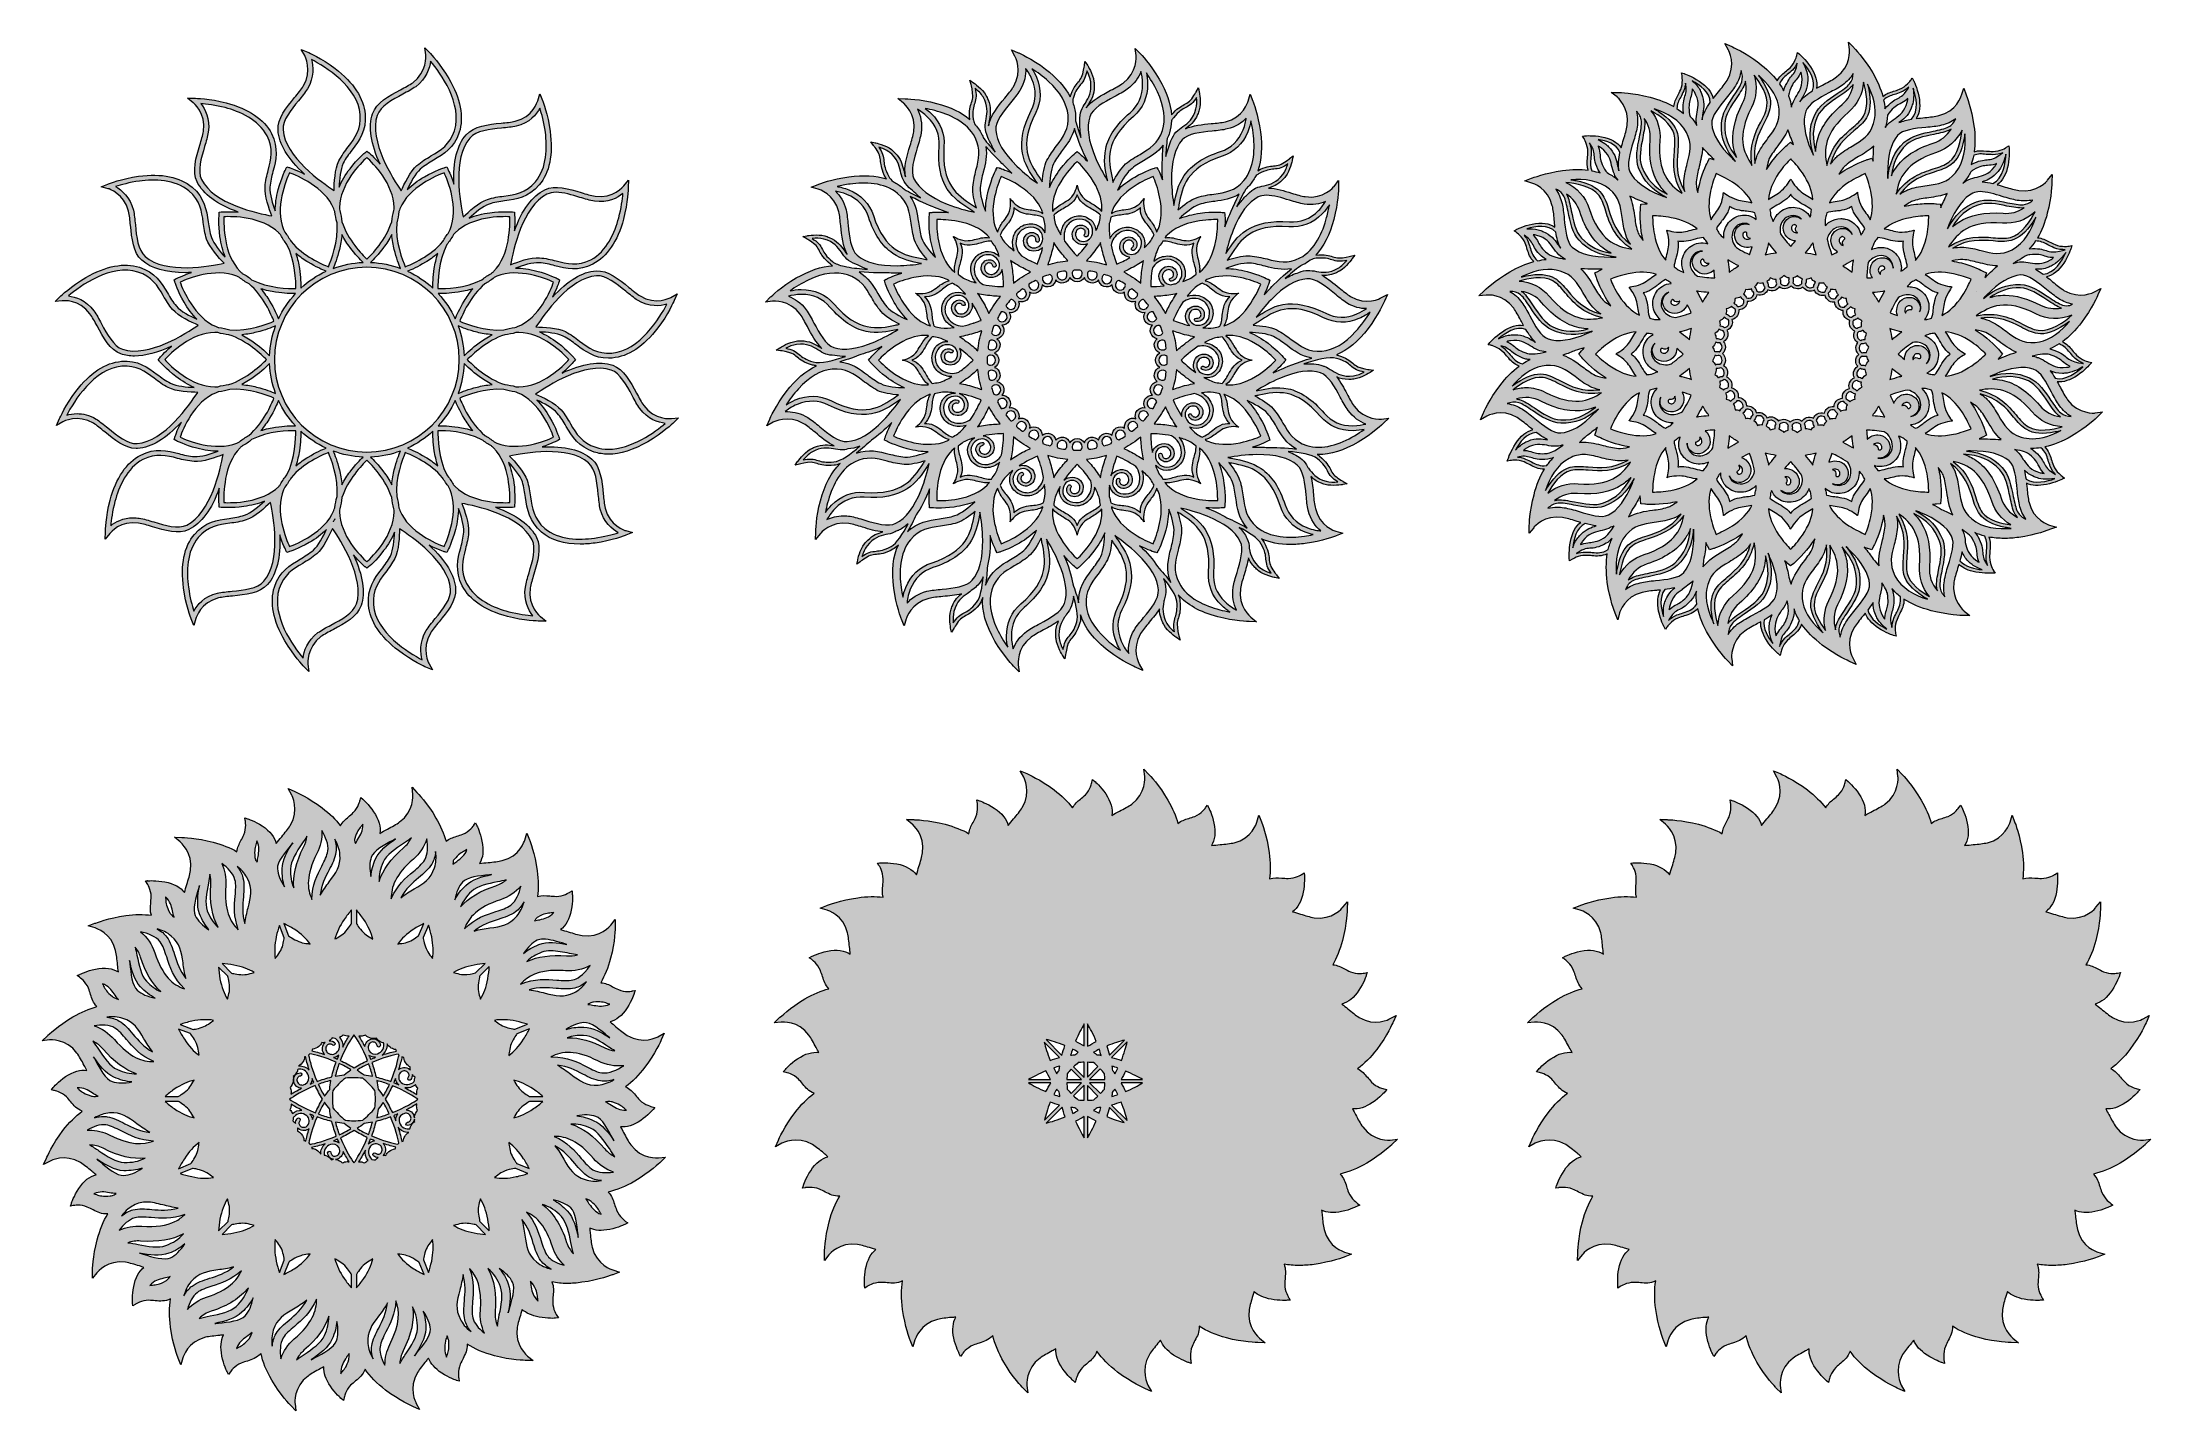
# Model space of a CAD drawing. Header units: millimetres. Extents: x 33 to 1311, y -849 to -20.
import ezdxf

# ---------------------------------------------------------------- set-up
doc = ezdxf.new("R2010")
doc.units = ezdxf.units.MM
doc.header["$MEASUREMENT"] = 0
for name, color, linetype in [('Layer 1', 7, 'Continuous'), ('Layer 2', 7, 'Continuous'), ('Layer 3', 7, 'Continuous'), ('Layer 4', 7, 'Continuous'), ('Layer 5', 7, 'Continuous'), ('Layer 6', 7, 'Continuous')]:
    doc.layers.add(name, color=color, linetype=linetype)

msp = doc.modelspace()

# ---------------------------------------------------------------- hatches: boundary and pattern name
at = {"layer": 'Layer 1'}
h = msp.add_hatch(color=5, dxfattribs=at)
h.dxf.hatch_style = 2
edge = h.paths.add_edge_path()
edge.add_spline(control_points=[(1306.1, -685.1), (1306, -685.1), (1295.9, -686.1), (1289.4, -677.2), (1288, -675.2), (1286.6, -672.5), (1285.1, -669.7), (1284.5, -668.6), (1283.8, -667.4), (1283.2, -666.2), (1286.9, -666.6), (1291, -665.3), (1295.4, -662.4), (1299.8, -659.4), (1302.8, -655.9), (1302.9, -655.8), (1302.9, -655.8), (1304, -654.5), (1304, -654.5), (1304, -654.5), (1302.4, -654.1), (1302.4, -654.1), (1302.4, -654.1), (1297.8, -653.1), (1294.9, -650.1), (1293.8, -649), (1293, -648), (1292.2, -647.1), (1290.5, -645), (1289, -643.3), (1286.3, -641.9), (1290.3, -639), (1294.2, -635), (1297.9, -630.2), (1304.2, -621.9), (1307.7, -614), (1307.9, -613.6), (1307.9, -613.6), (1309.6, -609.6), (1309.6, -609.6), (1309.6, -609.6), (1305.8, -611.7), (1305.8, -611.7), (1305.7, -611.8), (1296.7, -616.6), (1287.3, -610.8), (1285.2, -609.6), (1282.9, -607.6), (1280.4, -605.6), (1279.2, -604.7), (1278, -603.7), (1276.8, -602.7), (1280.5, -601.8), (1284.1, -598.9), (1287.1, -594.3), (1290, -589.9), (1291.5, -585.5), (1291.6, -585.3), (1291.6, -585.3), (1292.1, -583.7), (1292.1, -583.7), (1292.1, -583.7), (1290.4, -584), (1290.4, -584), (1290.4, -584), (1285.8, -584.8), (1281.9, -583.1), (1280.6, -582.6), (1279.4, -582), (1278.4, -581.4), (1276.1, -580.2), (1274.1, -579.2), (1271.2, -578.9), (1273.7, -574.8), (1275.7, -569.8), (1277.2, -564.2), (1279.8, -554.1), (1280, -545.4), (1280, -545.1), (1280, -545.1), (1280.1, -540.7), (1280.1, -540.7), (1280.1, -540.7), (1277.3, -544.1), (1277.3, -544.1), (1277.3, -544.2), (1270.9, -552.1), (1259.9, -550.4), (1257.5, -550), (1254.6, -549.1), (1251.6, -548.2), (1250, -547.7), (1248.4, -547.2), (1246.8, -546.8), (1250, -544.5), (1252.3, -540.5), (1253.3, -535), (1254.3, -529.8), (1254, -525.1), (1254, -524.9), (1254, -524.9), (1253.9, -523.3), (1253.9, -523.3), (1253.9, -523.3), (1252.4, -524.2), (1252.4, -524.2), (1252.4, -524.2), (1248.4, -526.7), (1244.2, -526.6), (1242.8, -526.6), (1241.5, -526.5), (1240.3, -526.4), (1237.7, -526.2), (1235.6, -526), (1232.9, -526.8), (1233.5, -522.1), (1233.5, -516.8), (1232.7, -511.1), (1231.3, -500.8), (1228.2, -492.7), (1228, -492.4), (1228, -492.4), (1226.4, -488.3), (1226.4, -488.3), (1226.4, -488.3), (1225.2, -492.5), (1225.2, -492.5), (1225.1, -492.9), (1222.2, -502.4), (1211.5, -505), (1209.1, -505.5), (1206.1, -505.8), (1202.9, -506.1), (1201.2, -506.3), (1199.5, -506.5), (1197.7, -506.7), (1199.9, -503.4), (1200.4, -498.7), (1199.3, -493.2), (1198.2, -488), (1196.1, -483.8), (1196, -483.7), (1196, -483.7), (1195.3, -482.2), (1195.3, -482.2), (1195.3, -482.2), (1194.3, -483.5), (1194.3, -483.5), (1194.3, -483.6), (1191.6, -487.4), (1187.7, -489), (1186.3, -489.5), (1185.1, -489.9), (1184, -490.2), (1181.6, -491), (1179.5, -491.6), (1177.5, -493.3), (1176.2, -488.8), (1174.2, -484), (1171.3, -479.1), (1166.1, -470.1), (1160.1, -463.9), (1159.8, -463.6), (1159.8, -463.6), (1156.8, -460.5), (1156.8, -460.5), (1156.8, -460.5), (1157.3, -464.8), (1157.3, -464.8), (1157.3, -465.2), (1158.3, -475.1), (1149.4, -481.6), (1147.4, -483), (1144.7, -484.4), (1141.9, -485.9), (1140.4, -486.7), (1138.9, -487.5), (1137.3, -488.4), (1138, -484.5), (1136.8, -480.1), (1133.6, -475.3), (1130.6, -471), (1127.1, -467.9), (1127, -467.8), (1127, -467.8), (1125.7, -466.7), (1125.7, -466.7), (1125.7, -466.7), (1125.3, -468.3), (1125.3, -468.3), (1125.3, -468.4), (1124.3, -473), (1121.3, -475.9), (1120.2, -476.9), (1119.3, -477.7), (1118.3, -478.5), (1116.4, -480.1), (1114.8, -481.5), (1113.5, -483.8), (1110.6, -480.1), (1106.9, -476.5), (1102.4, -473), (1094.1, -466.7), (1086.2, -463.3), (1085.8, -463.1), (1085.8, -463.1), (1081.8, -461.4), (1081.8, -461.4), (1081.8, -461.4), (1083.9, -465.2), (1083.9, -465.2), (1084, -465.3), (1088.8, -474.3), (1083, -483.7), (1081.8, -485.8), (1079.9, -488.1), (1077.8, -490.6), (1076.7, -491.9), (1075.6, -493.2), (1074.6, -494.6), (1073.7, -490.8), (1070.8, -487.1), (1066.1, -484), (1061.7, -481.1), (1057.3, -479.6), (1057.1, -479.6), (1057.1, -479.6), (1055.5, -479), (1055.5, -479), (1055.5, -479), (1055.8, -480.7), (1055.8, -480.7), (1055.8, -480.7), (1056.6, -485.4), (1054.9, -489.2), (1054.3, -490.6), (1053.7, -491.7), (1053.2, -492.8), (1052, -495), (1051, -496.9), (1050.8, -499.5), (1046.7, -497.2), (1041.9, -495.3), (1036.4, -493.8), (1026.3, -491.2), (1017.6, -491), (1017.3, -491), (1017.3, -491), (1012.9, -490.9), (1012.9, -490.9), (1012.9, -490.9), (1016.3, -493.7), (1016.3, -493.7), (1016.4, -493.7), (1024.3, -500.1), (1022.6, -511.1), (1022.2, -513.5), (1021.3, -516.4), (1020.4, -519.4), (1019.9, -521), (1019.4, -522.7), (1018.9, -524.4), (1016.6, -521.2), (1012.6, -518.9), (1007, -517.8), (1001.8, -516.8), (997.2, -517.2), (997, -517.2), (997, -517.2), (996.9, -517.2), (996.9, -517.2), (996.9, -517.2), (996.6, -517.1), (996.6, -517.1), (996.6, -517.1), (996.6, -517.2), (996.6, -517.2), (996.6, -517.2), (995.3, -517.3), (995.3, -517.3), (995.3, -517.3), (996.3, -518.7), (996.3, -518.7), (996.3, -518.8), (998.8, -522.7), (998.7, -526.9), (998.7, -528.4), (998.6, -529.7), (998.5, -530.9), (998.3, -533.3), (998.1, -535.5), (998.8, -538), (994.1, -537.4), (988.9, -537.5), (983.3, -538.3), (973, -539.7), (964.9, -542.8), (964.6, -543), (964.6, -543), (960.5, -544.6), (960.5, -544.6), (960.5, -544.6), (964.7, -545.8), (964.7, -545.8), (965.1, -545.9), (974.6, -548.8), (977.2, -559.5), (977.7, -561.9), (978, -564.9), (978.3, -568), (978.5, -569.5), (978.6, -571), (978.8, -572.5), (975.4, -570.2), (970.7, -569.5), (964.9, -570.7), (959.7, -571.8), (955.6, -573.8), (955.4, -573.9), (955.4, -573.9), (953.9, -574.7), (953.9, -574.7), (953.9, -574.7), (955.3, -575.6), (955.3, -575.6), (955.3, -575.7), (959.2, -578.4), (960.7, -582.3), (961.3, -583.7), (961.6, -584.9), (962, -586), (962.8, -588.7), (963.6, -591), (965.9, -593.4), (961.2, -594.6), (956.3, -596.7), (951.3, -599.6), (942.3, -604.9), (936.1, -610.9), (935.8, -611.1), (935.8, -611.1), (932.7, -614.2), (932.7, -614.2), (932.7, -614.2), (937, -613.7), (937, -613.7), (937.4, -613.7), (947.3, -612.7), (953.8, -621.6), (955.2, -623.6), (956.6, -626.2), (958.1, -629), (958.7, -630.1), (959.2, -631.1), (959.8, -632.1), (955.9, -631.5), (951.5, -632.8), (946.9, -635.9), (942.5, -638.8), (939.4, -642.4), (939.3, -642.5), (939.3, -642.5), (938.2, -643.8), (938.2, -643.8), (938.2, -643.8), (939.9, -644.1), (939.9, -644.1), (939.9, -644.2), (944.5, -645.2), (947.4, -648.2), (948.4, -649.3), (949.2, -650.2), (950, -651.2), (952, -653.5), (953.6, -655.4), (957, -656.8), (952.9, -659.7), (949, -663.7), (945.2, -668.6), (938.9, -676.9), (935.5, -684.8), (935.3, -685.1), (935.3, -685.1), (933.6, -689.2), (933.6, -689.2), (933.6, -689.2), (937.4, -687), (937.4, -687), (937.5, -687), (946.5, -682.2), (955.9, -687.9), (958, -689.2), (960.3, -691.1), (962.8, -693.1), (963.6, -693.8), (964.5, -694.5), (965.3, -695.2), (961.5, -696.1), (958, -699), (954.9, -703.7), (952, -708.1), (950.5, -712.5), (950.4, -712.7), (950.4, -712.7), (949.9, -714.3), (949.9, -714.3), (949.9, -714.3), (951.6, -714), (951.6, -714), (951.6, -714), (956.2, -713.2), (960.1, -714.8), (961.4, -715.4), (962.5, -716), (963.6, -716.6), (966.4, -718), (968.6, -719.2), (972.4, -719.1), (969.8, -723.4), (967.6, -728.6), (966, -734.6), (963.4, -744.7), (963.2, -753.3), (963.2, -753.7), (963.2, -753.7), (963.1, -758.1), (963.1, -758.1), (963.1, -758.1), (965.8, -754.7), (965.8, -754.7), (966.1, -754.3), (972.4, -746.7), (983.3, -748.4), (985.7, -748.8), (988.6, -749.7), (991.6, -750.6), (992.5, -750.9), (993.4, -751.1), (994.4, -751.4), (991.3, -753.7), (989.2, -757.7), (988.1, -763.1), (987.1, -768.2), (987.5, -772.9), (987.5, -773.1), (987.5, -773.1), (987.6, -774.8), (987.6, -774.8), (987.6, -774.8), (989, -773.8), (989, -773.8), (989, -773.8), (993, -771.3), (997.2, -771.4), (998.7, -771.4), (999.9, -771.5), (1001.2, -771.6), (1004.3, -771.9), (1006.9, -772.1), (1010.5, -770.5), (1009.6, -775.6), (1009.6, -781.3), (1010.5, -787.7), (1011.9, -798), (1015, -806), (1015.2, -806.4), (1015.2, -806.4), (1016.8, -810.4), (1016.8, -810.4), (1016.8, -810.4), (1018, -806.2), (1018, -806.2), (1018.1, -805.8), (1021, -796.4), (1031.7, -793.8), (1034.1, -793.2), (1037.1, -792.9), (1040.2, -792.6), (1041, -792.6), (1041.9, -792.5), (1042.7, -792.4), (1040.9, -795.7), (1040.5, -800), (1041.6, -805.2), (1042.7, -810.4), (1044.8, -814.5), (1044.9, -814.7), (1044.9, -814.7), (1045.6, -816.2), (1045.6, -816.2), (1045.6, -816.2), (1046.6, -814.8), (1046.6, -814.8), (1046.6, -814.8), (1049.3, -811), (1053.3, -809.4), (1054.7, -808.9), (1055.9, -808.5), (1057, -808.2), (1060.1, -807.2), (1062.5, -806.4), (1065.2, -803.5), (1066.4, -808.6), (1068.6, -814.1), (1071.8, -819.7), (1077.1, -828.7), (1083.1, -834.9), (1083.3, -835.2), (1083.3, -835.2), (1086.4, -838.3), (1086.4, -838.3), (1086.4, -838.3), (1085.9, -833.9), (1085.9, -833.9), (1085.9, -833.8), (1084.8, -823.7), (1093.8, -817.2), (1095.8, -815.8), (1098.4, -814.4), (1101.2, -812.9), (1102, -812.5), (1102.7, -812.1), (1103.4, -811.7), (1103.2, -815.3), (1104.5, -819.2), (1107.4, -823.4), (1110.3, -827.8), (1113.8, -830.8), (1114, -831), (1114, -831), (1115.2, -832.1), (1115.2, -832.1), (1115.2, -832.1), (1115.6, -830.4), (1115.6, -830.4), (1115.6, -830.4), (1116.6, -825.8), (1119.7, -822.9), (1120.7, -821.8), (1121.7, -821), (1122.6, -820.3), (1125, -818.3), (1126.9, -816.6), (1128.3, -813.1), (1131.3, -817.5), (1135.5, -821.7), (1140.8, -825.7), (1149.1, -832), (1157, -835.5), (1157.3, -835.7), (1157.3, -835.7), (1161.4, -837.4), (1161.4, -837.4), (1161.4, -837.4), (1159.2, -833.6), (1159.2, -833.6), (1159.2, -833.5), (1154.4, -824.5), (1160.1, -815.1), (1161.4, -813), (1163.3, -810.7), (1165.4, -808.2), (1165.8, -807.6), (1166.3, -807), (1166.8, -806.4), (1168.1, -809.7), (1170.8, -812.7), (1174.9, -815.4), (1179.3, -818.4), (1183.7, -819.9), (1183.9, -819.9), (1183.9, -819.9), (1185.5, -820.5), (1185.5, -820.5), (1185.5, -820.5), (1185.2, -818.8), (1185.2, -818.8), (1185.2, -818.7), (1184.4, -814.1), (1186, -810.2), (1186.6, -808.8), (1187.2, -807.7), (1187.8, -806.6), (1189.2, -803.9), (1190.3, -801.7), (1190.3, -797.9), (1194.8, -800.9), (1200.3, -803.2), (1206.8, -805), (1216.9, -807.6), (1225.5, -807.8), (1225.9, -807.8), (1225.9, -807.8), (1230.3, -807.9), (1230.3, -807.9), (1230.3, -807.9), (1226.9, -805.1), (1226.9, -805.1), (1226.8, -805.1), (1218.9, -798.7), (1220.6, -787.7), (1221, -785.3), (1221.9, -782.4), (1222.8, -779.4), (1223, -778.5), (1223.3, -777.7), (1223.6, -776.9), (1225.9, -779.1), (1229.4, -780.7), (1233.8, -781.6), (1239, -782.6), (1243.6, -782.2), (1243.8, -782.2), (1243.8, -782.2), (1245.5, -782.1), (1245.5, -782.1), (1245.5, -782.1), (1244.6, -780.7), (1244.6, -780.7), (1244.6, -780.6), (1242.1, -776.7), (1242.1, -772.5), (1242.2, -771), (1242.3, -769.8), (1242.4, -768.5), (1242.6, -765.7), (1242.8, -763.4), (1241.7, -760.3), (1244.5, -760.9), (1247.6, -761.1), (1250.9, -761.1), (1253.7, -761.1), (1256.7, -760.9), (1259.9, -760.5), (1270.2, -759.1), (1278.2, -756), (1278.6, -755.8), (1278.6, -755.8), (1282.7, -754.2), (1282.7, -754.2), (1282.7, -754.2), (1278.4, -753), (1278.4, -753), (1278, -752.9), (1268.6, -750), (1266, -739.3), (1265.4, -736.9), (1265.2, -733.9), (1264.8, -730.8), (1264.7, -729.7), (1264.6, -728.7), (1264.5, -727.7), (1267.7, -729.2), (1271.8, -729.4), (1276.6, -728.5), (1281.8, -727.4), (1286, -725.3), (1286.2, -725.2), (1286.2, -725.2), (1287.6, -724.5), (1287.6, -724.5), (1287.6, -724.5), (1286.3, -723.5), (1286.3, -723.5), (1286.2, -723.5), (1282.4, -720.8), (1280.9, -716.9), (1280.3, -715.5), (1279.9, -714.3), (1279.6, -713.2), (1278.7, -710.4), (1278, -708.2), (1275.7, -705.7), (1280.8, -704.6), (1286.3, -702.4), (1291.9, -699.1), (1300.9, -693.9), (1307.1, -687.9), (1307.4, -687.6), (1307.4, -687.6), (1310.5, -684.6), (1310.5, -684.6), (1310.5, -684.6), (1306.1, -685.1), (1306.1, -685.1)], knot_values=[0, 0, 0, 0, 1, 1, 1, 2, 2, 2, 3, 3, 3, 4, 4, 4, 5, 5, 5, 6, 6, 6, 7, 7, 7, 8, 8, 8, 9, 9, 9, 10, 10, 10, 11, 11, 11, 12, 12, 12, 13, 13, 13, 14, 14, 14, 15, 15, 15, 16, 16, 16, 17, 17, 17, 18, 18, 18, 19, 19, 19, 20, 20, 20, 21, 21, 21, 22, 22, 22, 23, 23, 23, 24, 24, 24, 25, 25, 25, 26, 26, 26, 27, 27, 27, 28, 28, 28, 29, 29, 29, 30, 30, 30, 31, 31, 31, 32, 32, 32, 33, 33, 33, 34, 34, 34, 35, 35, 35, 36, 36, 36, 37, 37, 37, 38, 38, 38, 39, 39, 39, 40, 40, 40, 41, 41, 41, 42, 42, 42, 43, 43, 43, 44, 44, 44, 45, 45, 45, 46, 46, 46, 47, 47, 47, 48, 48, 48, 49, 49, 49, 50, 50, 50, 51, 51, 51, 52, 52, 52, 53, 53, 53, 54, 54, 54, 55, 55, 55, 56, 56, 56, 57, 57, 57, 58, 58, 58, 59, 59, 59, 60, 60, 60, 61, 61, 61, 62, 62, 62, 63, 63, 63, 64, 64, 64, 65, 65, 65, 66, 66, 66, 67, 67, 67, 68, 68, 68, 69, 69, 69, 70, 70, 70, 71, 71, 71, 72, 72, 72, 73, 73, 73, 74, 74, 74, 75, 75, 75, 76, 76, 76, 77, 77, 77, 78, 78, 78, 79, 79, 79, 80, 80, 80, 81, 81, 81, 82, 82, 82, 83, 83, 83, 84, 84, 84, 85, 85, 85, 86, 86, 86, 87, 87, 87, 88, 88, 88, 89, 89, 89, 90, 90, 90, 91, 91, 91, 92, 92, 92, 93, 93, 93, 94, 94, 94, 95, 95, 95, 96, 96, 96, 97, 97, 97, 98, 98, 98, 99, 99, 99, 100, 100, 100, 101, 101, 101, 102, 102, 102, 103, 103, 103, 104, 104, 104, 105, 105, 105, 106, 106, 106, 107, 107, 107, 108, 108, 108, 109, 109, 109, 110, 110, 110, 111, 111, 111, 112, 112, 112, 113, 113, 113, 114, 114, 114, 115, 115, 115, 116, 116, 116, 117, 117, 117, 118, 118, 118, 119, 119, 119, 120, 120, 120, 121, 121, 121, 122, 122, 122, 123, 123, 123, 124, 124, 124, 125, 125, 125, 126, 126, 126, 127, 127, 127, 128, 128, 128, 129, 129, 129, 130, 130, 130, 131, 131, 131, 132, 132, 132, 133, 133, 133, 134, 134, 134, 135, 135, 135, 136, 136, 136, 137, 137, 137, 138, 138, 138, 139, 139, 139, 140, 140, 140, 141, 141, 141, 142, 142, 142, 143, 143, 143, 144, 144, 144, 145, 145, 145, 146, 146, 146, 147, 147, 147, 148, 148, 148, 149, 149, 149, 150, 150, 150, 151, 151, 151, 152, 152, 152, 153, 153, 153, 154, 154, 154, 155, 155, 155, 156, 156, 156, 157, 157, 157, 158, 158, 158, 159, 159, 159, 160, 160, 160, 161, 161, 161, 162, 162, 162, 163, 163, 163, 164, 164, 164, 165, 165, 165, 166, 166, 166, 167, 167, 167, 168, 168, 168, 169, 169, 169, 170, 170, 170, 171, 171, 171, 172, 172, 172, 173, 173, 173, 174, 174, 174, 175, 175, 175, 176, 176, 176, 177, 177, 177, 178, 178, 178, 179, 179, 179, 180, 180, 180, 181, 181, 181, 182, 182, 182, 183, 183, 183, 184, 184, 184, 185, 185, 185, 186, 186, 186, 187, 187, 187, 188, 188, 188, 189, 189, 189, 190, 190, 190, 191, 191, 191, 192, 192, 192, 193, 193, 193, 194, 194, 194, 195, 195, 195, 196, 196, 196, 197, 197, 197, 198, 198, 198, 199, 199, 199, 200, 200, 200, 201, 201, 201, 202, 202, 202, 203, 203, 203, 204, 204, 204, 205, 205, 205, 206, 206, 206, 207, 207, 207, 208, 208, 208, 209, 209, 209, 210, 210, 210, 211, 211, 211, 212, 212, 212, 213, 213, 213, 214, 214, 214, 215, 215, 215, 216, 216, 216, 217, 217, 217, 218, 218, 218, 219, 219, 219, 220, 220, 220, 221, 221, 221, 222, 222, 222, 223, 223, 223, 224, 224, 224, 225, 225, 225, 226, 226, 226, 227, 227, 227, 228, 228, 228, 228], degree=3, periodic=1)
at = {"layer": 'Layer 2'}
h = msp.add_hatch(color=4, dxfattribs=at)
h.dxf.hatch_style = 2
edge = h.paths.add_edge_path()
edge.add_spline(control_points=[(413.9, -248), (413.8, -248), (403.6, -249), (397.1, -240.1), (395.7, -238.1), (394.3, -235.5), (392.8, -232.6), (389.1, -225.8), (385, -218), (378.3, -215.7), (370.4, -213.1), (360.1, -214.6), (347.7, -220.4), (352.1, -216.6), (354.8, -213.4), (355, -213.3), (355, -213.3), (355.7, -212.3), (355.7, -212.3), (355.7, -212.3), (355, -211.3), (355, -211.3), (354.8, -211.2), (351, -206.7), (345.1, -202.1), (341.3, -199.3), (337.6, -197.1), (333.9, -195.5), (338.3, -195.7), (344.7, -196.2), (348.3, -198), (351.3, -199.5), (353.9, -201.5), (356.4, -203.4), (361.7, -207.3), (367.1, -211.4), (375.7, -211.4), (376.4, -211.4), (377.2, -211.4), (378, -211.3), (387.6, -210.5), (397.2, -204.2), (405.6, -193.1), (412, -184.8), (415.4, -176.9), (415.6, -176.5), (415.6, -176.5), (417.3, -172.5), (417.3, -172.5), (417.3, -172.5), (413.5, -174.6), (413.5, -174.6), (413.4, -174.7), (404.4, -179.5), (395, -173.7), (392.9, -172.5), (390.6, -170.6), (388.1, -168.5), (382.1, -163.6), (375.3, -158), (368.3, -158.5), (359.9, -159), (351, -164.4), (341.8, -174.5), (344.4, -169.3), (345.7, -165.3), (345.8, -165.1), (345.8, -165.1), (346.1, -163.9), (346.1, -163.9), (346.1, -163.9), (345, -163.3), (345, -163.3), (344.8, -163.2), (339.6, -160.5), (332.3, -158.6), (327.8, -157.4), (323.5, -156.8), (319.5, -156.8), (323.6, -155.2), (329.8, -153.3), (333.8, -153.6), (337.1, -153.8), (340.2, -154.6), (343.3, -155.4), (350.2, -157.2), (357.4, -159), (366.3, -154.4), (374.9, -150), (381.3, -140.6), (384.9, -127.1), (387.5, -117), (387.7, -108.4), (387.7, -108), (387.7, -108), (387.8, -103.6), (387.8, -103.6), (387.8, -103.6), (385, -107), (385, -107), (385, -107.1), (378.6, -115), (367.6, -113.3), (365.2, -112.9), (362.3, -112), (359.3, -111.1), (351.9, -108.8), (343.4, -106.3), (337.1, -109.4), (329.6, -113.1), (323.4, -121.5), (318.7, -134.3), (319.2, -128.5), (318.9, -124.3), (318.8, -124.1), (318.8, -124.1), (318.7, -122.9), (318.7, -122.9), (318.7, -122.9), (317.5, -122.8), (317.5, -122.8), (317.2, -122.8), (311.4, -122.2), (303.9, -123.3), (299.3, -123.9), (295.1, -125), (291.4, -126.5), (294.6, -123.5), (299.5, -119.3), (303.4, -118), (306.5, -117), (309.7, -116.6), (312.8, -116.1), (319.9, -115.1), (327.3, -114.1), (333.8, -106.4), (340, -99.1), (342.3, -87.9), (340.4, -74), (339, -63.7), (335.9, -55.6), (335.7, -55.3), (335.7, -55.3), (334.1, -51.2), (334.1, -51.2), (334.1, -51.2), (332.9, -55.4), (332.9, -55.4), (332.8, -55.8), (329.9, -65.3), (319.2, -67.9), (316.8, -68.4), (313.8, -68.7), (310.7, -69), (302.9, -69.8), (294.2, -70.7), (289.5, -76), (284, -82.3), (281.5, -92.4), (282.1, -106), (280.3, -100.5), (278.4, -96.8), (278.3, -96.6), (278.3, -96.6), (277.7, -95.5), (277.7, -95.5), (277.7, -95.5), (276.5, -95.9), (276.5, -95.9), (276.3, -95.9), (270.7, -97.7), (264.2, -101.5), (260.1, -103.8), (256.7, -106.5), (253.8, -109.3), (255.6, -105.3), (258.6, -99.5), (261.7, -96.9), (264.2, -94.7), (267, -93.1), (269.7, -91.5), (275.8, -87.8), (282.2, -84), (285.3, -74.5), (288.2, -65.3), (286.1, -54.1), (279, -42), (273.8, -33), (267.8, -26.8), (267.6, -26.5), (267.6, -26.5), (264.5, -23.4), (264.5, -23.4), (264.5, -23.4), (265, -27.7), (265, -27.7), (265, -28.1), (266, -38), (257.1, -44.5), (255.1, -45.9), (252.5, -47.3), (249.7, -48.8), (242.8, -52.5), (235, -56.6), (232.8, -63.3), (230.1, -71.2), (231.7, -81.5), (237.4, -93.9), (233.7, -89.5), (230.4, -86.8), (230.3, -86.7), (230.3, -86.7), (229.3, -85.9), (229.3, -85.9), (229.3, -85.9), (228.4, -86.7), (228.4, -86.7), (228.2, -86.8), (223.7, -90.6), (219.1, -96.6), (216.3, -100.3), (214.1, -104), (212.5, -107.8), (212.7, -103.3), (213.2, -96.9), (215, -93.3), (216.5, -90.3), (218.5, -87.7), (220.4, -85.2), (224.7, -79.5), (229.1, -73.5), (228.3, -63.6), (227.5, -54), (221.2, -44.4), (210.1, -35.9), (201.8, -29.6), (193.9, -26.2), (193.6, -26), (193.6, -26), (189.5, -24.3), (189.5, -24.3), (189.5, -24.3), (191.7, -28.1), (191.7, -28.1), (191.7, -28.2), (196.5, -37.2), (190.8, -46.6), (189.5, -48.7), (187.6, -51), (185.5, -53.5), (180.6, -59.5), (175, -66.3), (175.5, -73.3), (176, -81.7), (181.4, -90.6), (191.5, -99.9), (186.3, -97.2), (182.3, -95.9), (182.1, -95.9), (182.1, -95.9), (180.9, -95.5), (180.9, -95.5), (180.9, -95.5), (180.3, -96.6), (180.3, -96.6), (180.2, -96.8), (177.5, -102), (175.6, -109.3), (174.4, -113.8), (173.8, -118.1), (173.8, -122.1), (172.2, -118), (170.3, -111.8), (170.6, -107.8), (170.8, -104.5), (171.6, -101.4), (172.4, -98.3), (174.2, -91.4), (176, -84.2), (171.5, -75.3), (167.1, -66.7), (157.6, -60.3), (144.1, -56.7), (134, -54.1), (125.4, -53.9), (125, -53.9), (125, -53.9), (120.6, -53.8), (120.6, -53.8), (120.6, -53.8), (124, -56.6), (124, -56.6), (124.1, -56.6), (132, -63), (130.3, -74), (129.9, -76.4), (129, -79.3), (128.1, -82.3), (125.8, -89.7), (123.3, -98.2), (126.4, -104.5), (130.1, -112), (138.5, -118.2), (151.4, -122.9), (145.6, -122.4), (141.4, -122.8), (141.1, -122.8), (141.1, -122.8), (139.9, -122.9), (139.9, -122.9), (139.9, -122.9), (139.8, -124.1), (139.8, -124.1), (139.8, -124.4), (139.2, -130.2), (140.3, -137.7), (140.9, -142.3), (142, -146.5), (143.5, -150.2), (140.5, -147), (136.3, -142), (135.1, -138.2), (134, -135.1), (133.6, -131.9), (133.1, -128.8), (132.1, -121.7), (131.1, -114.3), (123.4, -107.8), (116.1, -101.6), (104.9, -99.3), (91, -101.2), (80.7, -102.6), (72.7, -105.7), (72.3, -105.9), (72.3, -105.9), (68.2, -107.5), (68.2, -107.5), (68.2, -107.5), (72.5, -108.7), (72.5, -108.7), (72.9, -108.8), (82.3, -111.7), (84.9, -122.4), (85.5, -124.8), (85.7, -127.8), (86.1, -130.9), (86.8, -138.7), (87.7, -147.4), (93, -152.1), (98.7, -157.1), (107.6, -159.6), (119.4, -159.6), (120.6, -159.6), (121.8, -159.6), (123.1, -159.5), (117.5, -161.3), (113.8, -163.2), (113.6, -163.3), (113.6, -163.3), (112.5, -163.9), (112.5, -163.9), (112.5, -163.9), (112.9, -165.1), (112.9, -165.1), (112.9, -165.3), (114.7, -170.9), (118.5, -177.4), (120.8, -181.5), (123.5, -184.9), (126.3, -187.8), (122.2, -185.9), (116.5, -183), (113.9, -179.9), (111.7, -177.4), (110.1, -174.6), (108.5, -171.9), (104.8, -165.7), (101, -159.4), (91.5, -156.3), (82.3, -153.4), (71.1, -155.5), (59, -162.6), (50, -167.8), (43.8, -173.8), (43.5, -174), (43.5, -174), (40.4, -177.1), (40.4, -177.1), (40.4, -177.1), (44.7, -176.6), (44.7, -176.6), (45.2, -176.6), (55, -175.6), (61.5, -184.5), (62.9, -186.5), (64.3, -189.1), (65.8, -191.9), (69.5, -198.8), (73.6, -206.6), (80.3, -208.8), (82.8, -209.7), (85.6, -210.1), (88.5, -210.1), (95, -210.1), (102.5, -208.1), (111, -204.2), (106.5, -207.9), (103.8, -211.2), (103.7, -211.3), (103.7, -211.3), (102.9, -212.3), (102.9, -212.3), (102.9, -212.3), (103.7, -213.3), (103.7, -213.3), (103.8, -213.4), (107.6, -217.9), (113.6, -222.5), (117.3, -225.3), (121, -227.5), (124.7, -229.1), (120.3, -228.9), (113.9, -228.4), (110.3, -226.6), (107.4, -225.1), (104.8, -223.1), (102.2, -221.2), (96.5, -216.9), (90.5, -212.5), (80.6, -213.3), (71, -214.1), (61.4, -220.4), (53, -231.5), (46.7, -239.8), (43.2, -247.7), (43, -248), (43, -248), (41.3, -252.1), (41.3, -252.1), (41.3, -252.1), (45.1, -249.9), (45.1, -249.9), (45.2, -249.9), (54.2, -245.1), (63.6, -250.8), (65.7, -252.1), (68, -254), (70.5, -256.1), (76.2, -260.8), (82.7, -266.1), (89.5, -266.1), (89.8, -266.1), (90.1, -266.1), (90.4, -266.1), (98.7, -265.5), (107.6, -260.2), (116.9, -250.1), (114.2, -255.2), (112.9, -259.3), (112.9, -259.5), (112.9, -259.5), (112.5, -260.7), (112.5, -260.7), (112.5, -260.7), (113.6, -261.3), (113.6, -261.3), (113.8, -261.4), (119, -264.1), (126.3, -266), (130.8, -267.2), (135.1, -267.8), (139.1, -267.8), (134.9, -269.4), (128.8, -271.3), (124.8, -271), (121.5, -270.8), (118.4, -270), (115.3, -269.2), (108.4, -267.4), (101.2, -265.6), (92.3, -270.1), (83.7, -274.5), (77.3, -284), (73.7, -297.5), (71.1, -307.6), (70.9, -316.2), (70.9, -316.6), (70.9, -316.6), (70.8, -321), (70.8, -321), (70.8, -321), (73.6, -317.6), (73.6, -317.6), (73.8, -317.2), (80.1, -309.6), (91, -311.3), (93.4, -311.7), (96.3, -312.6), (99.3, -313.5), (106.8, -315.8), (115.2, -318.3), (121.5, -315.2), (129, -311.5), (135.2, -303.1), (139.9, -290.2), (139.4, -296), (139.8, -300.3), (139.8, -300.5), (139.8, -300.5), (139.9, -301.7), (139.9, -301.7), (139.9, -301.7), (141.1, -301.8), (141.1, -301.8), (141.4, -301.8), (147.2, -302.4), (154.7, -301.3), (159.3, -300.7), (163.5, -299.6), (167.2, -298.1), (164, -301.1), (159, -305.3), (155.2, -306.5), (152.1, -307.6), (148.9, -308), (145.8, -308.5), (138.7, -309.5), (131.3, -310.5), (124.8, -318.2), (118.6, -325.5), (116.3, -336.7), (118.2, -350.6), (119.6, -360.9), (122.7, -368.9), (122.9, -369.3), (122.9, -369.3), (124.5, -373.4), (124.5, -373.4), (124.5, -373.4), (125.7, -369.1), (125.7, -369.1), (125.8, -368.7), (128.7, -359.3), (139.4, -356.7), (141.8, -356.1), (144.8, -355.8), (147.9, -355.5), (155.7, -354.8), (164.4, -353.9), (169.1, -348.6), (174.6, -342.3), (177.1, -332.2), (176.5, -318.5), (178.3, -324.1), (180.2, -327.8), (180.3, -328), (180.3, -328), (180.9, -329.1), (180.9, -329.1), (180.9, -329.1), (182.1, -328.7), (182.1, -328.7), (182.4, -328.7), (187.9, -326.9), (194.4, -323.1), (198.5, -320.8), (201.9, -318.2), (204.8, -315.3), (202.9, -319.4), (200, -325.1), (196.9, -327.7), (194.4, -329.8), (191.6, -331.5), (188.9, -333.1), (182.8, -336.8), (176.4, -340.6), (173.3, -350.1), (170.4, -359.3), (172.5, -370.5), (179.6, -382.6), (184.8, -391.6), (190.8, -397.8), (191, -398.1), (191, -398.1), (194.1, -401.2), (194.1, -401.2), (194.1, -401.2), (193.6, -396.8), (193.6, -396.8), (193.6, -396.7), (192.6, -386.6), (201.5, -380.1), (203.5, -378.7), (206.1, -377.3), (209, -375.8), (215.8, -372.1), (223.6, -368), (225.8, -361.3), (228.5, -353.4), (227, -343.1), (221.2, -330.6), (224.9, -335.1), (228.2, -337.8), (228.4, -337.9), (228.4, -337.9), (229.3, -338.7), (229.3, -338.7), (229.3, -338.7), (230.3, -337.9), (230.3, -337.9), (230.5, -337.8), (235, -334), (239.5, -328), (242.3, -324.3), (244.5, -320.6), (246.1, -316.9), (245.9, -321.3), (245.4, -327.7), (243.6, -331.3), (242.1, -334.2), (240.1, -336.8), (238.2, -339.4), (233.9, -345.1), (229.5, -351), (230.3, -361), (231.1, -370.6), (237.4, -380.2), (248.5, -388.6), (256.8, -394.9), (264.7, -398.4), (265, -398.6), (265, -398.6), (269.1, -400.3), (269.1, -400.3), (269.1, -400.3), (267, -396.5), (267, -396.5), (266.9, -396.4), (262.1, -387.4), (267.9, -378), (269.1, -375.9), (271, -373.6), (273.1, -371.1), (278, -365.1), (283.6, -358.3), (283.1, -351.2), (282.6, -342.9), (277.2, -334), (267.1, -324.7), (272.3, -327.4), (276.3, -328.7), (276.5, -328.7), (276.5, -328.7), (277.7, -329.1), (277.7, -329.1), (277.7, -329.1), (278.3, -328), (278.3, -328), (278.4, -327.8), (281.1, -322.6), (283, -315.3), (284.2, -310.8), (284.8, -306.5), (284.8, -302.5), (286.4, -306.7), (288.3, -312.8), (288, -316.8), (287.8, -320.1), (287, -323.2), (286.2, -326.3), (284.4, -333.2), (282.6, -340.4), (287.1, -349.3), (291.6, -357.9), (301, -364.3), (314.5, -367.9), (324.6, -370.5), (333.2, -370.7), (333.6, -370.7), (333.6, -370.7), (338, -370.8), (338, -370.8), (338, -370.8), (334.6, -368), (334.6, -368), (334.5, -368), (326.6, -361.6), (328.3, -350.6), (328.7, -348.2), (329.6, -345.3), (330.5, -342.3), (332.8, -334.8), (335.3, -326.4), (332.2, -320.1), (328.5, -312.6), (320.1, -306.4), (307.3, -301.7), (313.1, -302.2), (317.3, -301.8), (317.5, -301.8), (317.5, -301.8), (318.7, -301.7), (318.7, -301.7), (318.7, -301.7), (318.8, -300.5), (318.8, -300.5), (318.9, -300.2), (319.4, -294.4), (318.4, -286.9), (317.7, -282.3), (316.6, -278.1), (315.1, -274.4), (318.1, -277.6), (322.3, -282.6), (323.6, -286.4), (324.6, -289.5), (325, -292.7), (325.5, -295.8), (326.5, -302.9), (327.6, -310.3), (335.2, -316.8), (335.2, -316.8), (335.2, -316.8), (335.2, -316.8), (340.9, -321.6), (348.9, -324.1), (358.6, -324.1), (361.5, -324.1), (364.5, -323.8), (367.6, -323.4), (377.9, -322), (386, -318.9), (386.3, -318.7), (386.3, -318.7), (390.4, -317.1), (390.4, -317.1), (390.4, -317.1), (386.2, -315.9), (386.2, -315.9), (385.8, -315.8), (376.3, -312.9), (373.7, -302.2), (373.2, -299.8), (372.9, -296.8), (372.6, -293.7), (371.8, -285.9), (370.9, -277.2), (365.6, -272.5), (359.3, -267), (349.2, -264.5), (335.6, -265.1), (341.1, -263.3), (344.8, -261.4), (345, -261.3), (345, -261.3), (346.1, -260.7), (346.1, -260.7), (346.1, -260.7), (345.8, -259.5), (345.8, -259.5), (345.7, -259.3), (343.9, -253.7), (340.1, -247.2), (337.8, -243.1), (335.2, -239.7), (332.3, -236.8), (336.4, -238.6), (342.1, -241.6), (344.7, -244.7), (346.9, -247.2), (348.5, -250), (350.1, -252.7), (353.8, -258.8), (357.6, -265.2), (367.1, -268.3), (369.8, -269.1), (372.6, -269.6), (375.6, -269.6), (382.9, -269.6), (391, -267), (399.6, -262), (408.6, -256.8), (414.8, -250.8), (415.1, -250.6), (415.1, -250.6), (418.2, -247.5), (418.2, -247.5), (418.2, -247.5), (413.9, -248), (413.9, -248)], knot_values=[0, 0, 0, 0, 1, 1, 1, 2, 2, 2, 3, 3, 3, 4, 4, 4, 5, 5, 5, 6, 6, 6, 7, 7, 7, 8, 8, 8, 9, 9, 9, 10, 10, 10, 11, 11, 11, 12, 12, 12, 13, 13, 13, 14, 14, 14, 15, 15, 15, 16, 16, 16, 17, 17, 17, 18, 18, 18, 19, 19, 19, 20, 20, 20, 21, 21, 21, 22, 22, 22, 23, 23, 23, 24, 24, 24, 25, 25, 25, 26, 26, 26, 27, 27, 27, 28, 28, 28, 29, 29, 29, 30, 30, 30, 31, 31, 31, 32, 32, 32, 33, 33, 33, 34, 34, 34, 35, 35, 35, 36, 36, 36, 37, 37, 37, 38, 38, 38, 39, 39, 39, 40, 40, 40, 41, 41, 41, 42, 42, 42, 43, 43, 43, 44, 44, 44, 45, 45, 45, 46, 46, 46, 47, 47, 47, 48, 48, 48, 49, 49, 49, 50, 50, 50, 51, 51, 51, 52, 52, 52, 53, 53, 53, 54, 54, 54, 55, 55, 55, 56, 56, 56, 57, 57, 57, 58, 58, 58, 59, 59, 59, 60, 60, 60, 61, 61, 61, 62, 62, 62, 63, 63, 63, 64, 64, 64, 65, 65, 65, 66, 66, 66, 67, 67, 67, 68, 68, 68, 69, 69, 69, 70, 70, 70, 71, 71, 71, 72, 72, 72, 73, 73, 73, 74, 74, 74, 75, 75, 75, 76, 76, 76, 77, 77, 77, 78, 78, 78, 79, 79, 79, 80, 80, 80, 81, 81, 81, 82, 82, 82, 83, 83, 83, 84, 84, 84, 85, 85, 85, 86, 86, 86, 87, 87, 87, 88, 88, 88, 89, 89, 89, 90, 90, 90, 91, 91, 91, 92, 92, 92, 93, 93, 93, 94, 94, 94, 95, 95, 95, 96, 96, 96, 97, 97, 97, 98, 98, 98, 99, 99, 99, 100, 100, 100, 101, 101, 101, 102, 102, 102, 103, 103, 103, 104, 104, 104, 105, 105, 105, 106, 106, 106, 107, 107, 107, 108, 108, 108, 109, 109, 109, 110, 110, 110, 111, 111, 111, 112, 112, 112, 113, 113, 113, 114, 114, 114, 115, 115, 115, 116, 116, 116, 117, 117, 117, 118, 118, 118, 119, 119, 119, 120, 120, 120, 121, 121, 121, 122, 122, 122, 123, 123, 123, 124, 124, 124, 125, 125, 125, 126, 126, 126, 127, 127, 127, 128, 128, 128, 129, 129, 129, 130, 130, 130, 131, 131, 131, 132, 132, 132, 133, 133, 133, 134, 134, 134, 135, 135, 135, 136, 136, 136, 137, 137, 137, 138, 138, 138, 139, 139, 139, 140, 140, 140, 141, 141, 141, 142, 142, 142, 143, 143, 143, 144, 144, 144, 145, 145, 145, 146, 146, 146, 147, 147, 147, 148, 148, 148, 149, 149, 149, 150, 150, 150, 151, 151, 151, 152, 152, 152, 153, 153, 153, 154, 154, 154, 155, 155, 155, 156, 156, 156, 157, 157, 157, 158, 158, 158, 159, 159, 159, 160, 160, 160, 161, 161, 161, 162, 162, 162, 163, 163, 163, 164, 164, 164, 165, 165, 165, 166, 166, 166, 167, 167, 167, 168, 168, 168, 169, 169, 169, 170, 170, 170, 171, 171, 171, 172, 172, 172, 173, 173, 173, 174, 174, 174, 175, 175, 175, 176, 176, 176, 177, 177, 177, 178, 178, 178, 179, 179, 179, 180, 180, 180, 181, 181, 181, 182, 182, 182, 183, 183, 183, 184, 184, 184, 185, 185, 185, 186, 186, 186, 187, 187, 187, 188, 188, 188, 189, 189, 189, 190, 190, 190, 191, 191, 191, 192, 192, 192, 193, 193, 193, 194, 194, 194, 195, 195, 195, 196, 196, 196, 197, 197, 197, 198, 198, 198, 199, 199, 199, 200, 200, 200, 201, 201, 201, 202, 202, 202, 203, 203, 203, 204, 204, 204, 205, 205, 205, 206, 206, 206, 207, 207, 207, 208, 208, 208, 209, 209, 209, 210, 210, 210, 211, 211, 211, 212, 212, 212, 213, 213, 213, 214, 214, 214, 215, 215, 215, 216, 216, 216, 217, 217, 217, 218, 218, 218, 219, 219, 219, 220, 220, 220, 221, 221, 221, 222, 222, 222, 223, 223, 223, 224, 224, 224, 225, 225, 225, 226, 226, 226, 227, 227, 227, 228, 228, 228, 229, 229, 229, 230, 230, 230, 231, 231, 231, 232, 232, 232, 233, 233, 233, 234, 234, 234, 235, 235, 235, 236, 236, 236, 237, 237, 237, 238, 238, 238, 239, 239, 239, 240, 240, 240, 241, 241, 241, 242, 242, 242, 243, 243, 243, 244, 244, 244, 245, 245, 245, 246, 246, 246, 247, 247, 247, 248, 248, 248, 249, 249, 249, 250, 250, 250, 251, 251, 251, 252, 252, 252, 253, 253, 253, 254, 254, 254, 255, 255, 255, 256, 256, 256, 257, 257, 257, 258, 258, 258, 259, 259, 259, 260, 260, 260, 261, 261, 261, 262, 262, 262, 263, 263, 263, 263], degree=3, periodic=1)
edge = h.paths.add_edge_path()
edge.add_spline(control_points=[(351.8, -212.3), (348.4, -216), (335.7, -228.8), (321.4, -228.8), (320.8, -228.8), (320.2, -228.8), (319.7, -228.7), (317.4, -228), (315.2, -227.6), (312.9, -227.4), (302.1, -224), (293.1, -215.3), (290.2, -212.3), (293.1, -209.4), (302.1, -200.6), (312.9, -197.2), (315.2, -197), (317.5, -196.6), (319.7, -195.9), (320.2, -195.8), (320.8, -195.8), (321.4, -195.8), (335.7, -195.8), (348.4, -208.6), (351.8, -212.3)], knot_values=[0, 0, 0, 0, 1, 1, 1, 2, 2, 2, 3, 3, 3, 4, 4, 4, 5, 5, 5, 6, 6, 6, 7, 7, 7, 8, 8, 8, 8], degree=3, periodic=1)
edge = h.paths.add_edge_path()
edge.add_spline(control_points=[(244.4, -288.2), (242.9, -285.2), (241.1, -282.5), (239.5, -280.3), (236.4, -276.1), (233.3, -272.9), (231.6, -271.3), (238, -271), (244, -269.8), (249.7, -267.7), (248.8, -269.8), (247.2, -274), (245.9, -279.1), (245.3, -281.7), (244.7, -284.8), (244.4, -288.2)], knot_values=[0, 0, 0, 0, 1, 1, 1, 2, 2, 2, 3, 3, 3, 4, 4, 4, 5, 5, 5, 5], degree=3, periodic=1)
edge = h.paths.add_edge_path()
edge.add_spline(control_points=[(214.2, -288.2), (213.9, -284.8), (213.3, -281.7), (212.7, -279.1), (211.4, -274), (209.8, -269.8), (208.9, -267.7), (214.6, -269.8), (220.6, -271), (227, -271.3), (225.3, -272.9), (222.2, -276.1), (219.1, -280.3), (217.5, -282.5), (215.7, -285.2), (214.2, -288.2)], knot_values=[0, 0, 0, 0, 1, 1, 1, 2, 2, 2, 3, 3, 3, 4, 4, 4, 5, 5, 5, 5], degree=3, periodic=1)
edge = h.paths.add_edge_path()
edge.add_spline(control_points=[(214.2, -136.4), (215.8, -139.4), (217.5, -142.1), (219.1, -144.3), (222.2, -148.5), (225.3, -151.7), (227, -153.4), (220.7, -153.6), (214.6, -154.9), (208.9, -157), (209.8, -154.8), (211.5, -150.7), (212.7, -145.5), (213.4, -142.9), (214, -139.8), (214.2, -136.4)], knot_values=[0, 0, 0, 0, 1, 1, 1, 2, 2, 2, 3, 3, 3, 4, 4, 4, 5, 5, 5, 5], degree=3, periodic=1)
edge = h.paths.add_edge_path()
edge.add_spline(control_points=[(244.4, -136.4), (244.7, -139.8), (245.3, -142.9), (245.9, -145.5), (247.2, -150.7), (248.8, -154.8), (249.8, -157), (244.1, -154.9), (238, -153.6), (231.6, -153.4), (233.3, -151.7), (236.4, -148.5), (239.5, -144.3), (241.1, -142.1), (242.9, -139.4), (244.4, -136.4)], knot_values=[0, 0, 0, 0, 1, 1, 1, 2, 2, 2, 3, 3, 3, 4, 4, 4, 5, 5, 5, 5], degree=3, periodic=1)
edge = h.paths.add_edge_path()
edge.add_spline(control_points=[(288.3, -210), (288, -203.7), (286.8, -197.6), (284.7, -191.9), (286.8, -192.8), (291, -194.4), (296.1, -195.7), (298.7, -196.4), (301.9, -196.9), (305.2, -197.2), (302.2, -198.7), (299.6, -200.5), (297.4, -202.1), (293.1, -205.2), (289.9, -208.3), (288.3, -210)], knot_values=[0, 0, 0, 0, 1, 1, 1, 2, 2, 2, 3, 3, 3, 4, 4, 4, 5, 5, 5, 5], degree=3, periodic=1)
edge = h.paths.add_edge_path()
edge.add_spline(control_points=[(229.3, -268.3), (198.4, -268.3), (173.3, -243.2), (173.3, -212.3), (173.3, -181.4), (198.4, -156.3), (229.3, -156.3), (260.2, -156.3), (285.3, -181.4), (285.3, -212.3), (285.3, -243.2), (260.2, -268.3), (229.3, -268.3)], knot_values=[0, 0, 0, 0, 1, 1, 1, 2, 2, 2, 3, 3, 3, 4, 4, 4, 4], degree=3, periodic=1)
edge = h.paths.add_edge_path()
edge.add_spline(control_points=[(272.6, -172.2), (274.9, -172.3), (279.4, -172.2), (284.6, -171.4), (287.3, -171), (290.5, -170.4), (293.6, -169.3), (291.5, -171.9), (289.7, -174.5), (288.3, -176.8), (285.5, -181.3), (283.8, -185.4), (282.9, -187.6), (280.3, -182), (276.8, -176.8), (272.6, -172.2)], knot_values=[0, 0, 0, 0, 1, 1, 1, 2, 2, 2, 3, 3, 3, 4, 4, 4, 5, 5, 5, 5], degree=3, periodic=1)
edge = h.paths.add_edge_path()
edge.add_spline(control_points=[(270.2, -157), (269.4, -162.2), (269.3, -166.7), (269.4, -169), (264.8, -164.8), (259.7, -161.3), (254, -158.7), (256.2, -157.9), (260.3, -156.1), (264.8, -153.3), (267.1, -151.9), (269.7, -150.1), (272.3, -148), (271.3, -151.2), (270.6, -154.3), (270.2, -157)], knot_values=[0, 0, 0, 0, 1, 1, 1, 2, 2, 2, 3, 3, 3, 4, 4, 4, 5, 5, 5, 5], degree=3, periodic=1)
edge = h.paths.add_edge_path()
edge.add_spline(control_points=[(189.3, -169), (189.3, -166.7), (189.2, -162.2), (188.4, -157), (188, -154.3), (187.4, -151.2), (186.3, -148), (188.9, -150.1), (191.5, -151.9), (193.8, -153.3), (198.4, -156.1), (202.5, -157.9), (204.6, -158.7), (199, -161.3), (193.8, -164.8), (189.3, -169)], knot_values=[0, 0, 0, 0, 1, 1, 1, 2, 2, 2, 3, 3, 3, 4, 4, 4, 5, 5, 5, 5], degree=3, periodic=1)
edge = h.paths.add_edge_path()
edge.add_spline(control_points=[(175.7, -187.6), (174.9, -185.4), (173.1, -181.3), (170.4, -176.8), (168.9, -174.5), (167.2, -171.9), (165, -169.3), (168.2, -170.3), (171.3, -171), (174, -171.4), (179.2, -172.2), (183.7, -172.3), (186.1, -172.2), (181.9, -176.8), (178.4, -182), (175.7, -187.6)], knot_values=[0, 0, 0, 0, 1, 1, 1, 2, 2, 2, 3, 3, 3, 4, 4, 4, 5, 5, 5, 5], degree=3, periodic=1)
edge = h.paths.add_edge_path()
edge.add_spline(control_points=[(170.4, -210), (168.7, -208.3), (165.5, -205.2), (161.3, -202.1), (159.1, -200.5), (156.4, -198.7), (153.5, -197.2), (156.8, -196.9), (159.9, -196.3), (162.5, -195.7), (167.7, -194.4), (171.8, -192.8), (174, -191.9), (171.9, -197.5), (170.6, -203.6), (170.4, -210)], knot_values=[0, 0, 0, 0, 1, 1, 1, 2, 2, 2, 3, 3, 3, 4, 4, 4, 5, 5, 5, 5], degree=3, periodic=1)
edge = h.paths.add_edge_path()
edge.add_spline(control_points=[(170.4, -214.6), (170.6, -220.9), (171.9, -227), (174, -232.7), (171.8, -231.8), (167.7, -230.2), (162.5, -228.9), (159.9, -228.2), (156.8, -227.7), (153.5, -227.4), (156.4, -225.9), (159.1, -224.1), (161.3, -222.5), (165.5, -219.4), (168.7, -216.3), (170.4, -214.6)], knot_values=[0, 0, 0, 0, 1, 1, 1, 2, 2, 2, 3, 3, 3, 4, 4, 4, 5, 5, 5, 5], degree=3, periodic=1)
edge = h.paths.add_edge_path()
edge.add_spline(control_points=[(186, -252.4), (183.7, -252.3), (179.2, -252.4), (174, -253.2), (171.3, -253.6), (168.2, -254.3), (165, -255.3), (167.2, -252.7), (168.9, -250.1), (170.4, -247.8), (173.1, -243.2), (174.9, -239.2), (175.7, -237), (178.3, -242.6), (181.8, -247.8), (186, -252.4)], knot_values=[0, 0, 0, 0, 1, 1, 1, 2, 2, 2, 3, 3, 3, 4, 4, 4, 5, 5, 5, 5], degree=3, periodic=1)
edge = h.paths.add_edge_path()
edge.add_spline(control_points=[(188.4, -267.6), (189.2, -262.4), (189.3, -257.9), (189.2, -255.6), (193.8, -259.8), (199, -263.3), (204.6, -265.9), (202.4, -266.7), (198.3, -268.5), (193.8, -271.3), (191.5, -272.7), (188.9, -274.5), (186.3, -276.6), (187.3, -273.4), (188, -270.3), (188.4, -267.6)], knot_values=[0, 0, 0, 0, 1, 1, 1, 2, 2, 2, 3, 3, 3, 4, 4, 4, 5, 5, 5, 5], degree=3, periodic=1)
edge = h.paths.add_edge_path()
edge.add_spline(control_points=[(269.4, -255.6), (269.3, -257.9), (269.4, -262.4), (270.2, -267.6), (270.6, -270.3), (271.3, -273.4), (272.3, -276.6), (269.7, -274.5), (267.1, -272.7), (264.8, -271.3), (260.3, -268.5), (256.2, -266.8), (254, -265.9), (259.7, -263.3), (264.8, -259.8), (269.4, -255.6)], knot_values=[0, 0, 0, 0, 1, 1, 1, 2, 2, 2, 3, 3, 3, 4, 4, 4, 5, 5, 5, 5], degree=3, periodic=1)
edge = h.paths.add_edge_path()
edge.add_spline(control_points=[(282.9, -237), (283.8, -239.2), (285.5, -243.3), (288.3, -247.8), (289.7, -250.1), (291.5, -252.7), (293.6, -255.3), (290.4, -254.3), (287.3, -253.6), (284.6, -253.2), (279.4, -252.4), (274.9, -252.3), (272.6, -252.4), (276.8, -247.8), (280.3, -242.7), (282.9, -237)], knot_values=[0, 0, 0, 0, 1, 1, 1, 2, 2, 2, 3, 3, 3, 4, 4, 4, 5, 5, 5, 5], degree=3, periodic=1)
edge = h.paths.add_edge_path()
edge.add_spline(control_points=[(288.3, -214.6), (289.9, -216.3), (293.1, -219.4), (297.4, -222.5), (299.6, -224.1), (302.2, -225.9), (305.2, -227.4), (301.8, -227.7), (298.7, -228.3), (296.1, -228.9), (291, -230.2), (286.8, -231.8), (284.7, -232.7), (286.8, -227.1), (288, -221), (288.3, -214.6)], knot_values=[0, 0, 0, 0, 1, 1, 1, 2, 2, 2, 3, 3, 3, 4, 4, 4, 5, 5, 5, 5], degree=3, periodic=1)
edge = h.paths.add_edge_path()
edge.add_spline(control_points=[(368.5, -161.5), (374.3, -161.1), (380.6, -166.3), (386.2, -170.8), (388.8, -172.9), (391.2, -174.9), (393.4, -176.3), (400.5, -180.6), (407.2, -179.9), (411.2, -178.7), (406.9, -186.8), (394.8, -206.9), (377.8, -208.3), (368.9, -209), (363.7, -205.1), (358.2, -201), (355.6, -199), (352.8, -197), (349.7, -195.3), (344.9, -192.9), (336.2, -192.5), (331.8, -192.5), (336.5, -185.1), (352.2, -162.6), (368.5, -161.5)], knot_values=[0, 0, 0, 0, 1, 1, 1, 2, 2, 2, 3, 3, 3, 4, 4, 4, 5, 5, 5, 6, 6, 6, 7, 7, 7, 8, 8, 8, 8], degree=3, periodic=1)
edge = h.paths.add_edge_path()
edge.add_spline(control_points=[(342.5, -165.4), (340.8, -170.1), (333.9, -186.9), (320.7, -192.3), (320.2, -192.5), (319.6, -192.7), (319.1, -192.9), (316.8, -193.1), (314.5, -193.6), (312.3, -194.3), (301.1, -195.2), (289.3, -190.6), (285.6, -189), (287.1, -185.2), (292.1, -173.7), (300.8, -166.4), (302.8, -165.3), (304.7, -164), (306.5, -162.6), (307, -162.3), (307.5, -162), (308.1, -161.8), (321.2, -156.4), (338, -163.3), (342.5, -165.4)], knot_values=[0, 0, 0, 0, 1, 1, 1, 2, 2, 2, 3, 3, 3, 4, 4, 4, 5, 5, 5, 6, 6, 6, 7, 7, 7, 8, 8, 8, 8], degree=3, periodic=1)
edge = h.paths.add_edge_path()
edge.add_spline(control_points=[(338.4, -112.1), (340.1, -111.3), (342, -110.9), (344, -110.9), (348.5, -110.9), (353.7, -112.5), (358.4, -114), (361.6, -114.9), (364.5, -115.8), (367.2, -116.2), (375.3, -117.5), (381.2, -114.3), (384.5, -111.7), (384.2, -115.1), (383.5, -120.5), (382, -126.3), (379.6, -135.1), (374.8, -146.7), (365, -151.8), (357.1, -155.8), (350.7, -154.2), (344, -152.5), (340.8, -151.7), (337.6, -150.8), (334, -150.6), (328.7, -150.2), (320.5, -153.1), (316.4, -154.8), (317.9, -146.2), (323.8, -119.3), (338.4, -112.1)], knot_values=[0, 0, 0, 0, 1, 1, 1, 2, 2, 2, 3, 3, 3, 4, 4, 4, 5, 5, 5, 6, 6, 6, 7, 7, 7, 8, 8, 8, 9, 9, 9, 10, 10, 10, 10], degree=3, periodic=1)
edge = h.paths.add_edge_path()
edge.add_spline(control_points=[(315.9, -125.7), (316.1, -130.6), (316.2, -148.8), (306.1, -158.9), (305.7, -159.3), (305.3, -159.7), (304.8, -160), (302.8, -161.1), (300.9, -162.4), (299.1, -163.9), (289.1, -169.1), (276.5, -169.3), (272.4, -169.2), (272.3, -165.1), (272.6, -152.6), (277.8, -142.5), (279.2, -140.8), (280.5, -138.9), (281.6, -136.8), (282, -136.4), (282.4, -135.9), (282.8, -135.5), (292.8, -125.4), (311, -125.5), (315.9, -125.7)], knot_values=[0, 0, 0, 0, 1, 1, 1, 2, 2, 2, 3, 3, 3, 4, 4, 4, 5, 5, 5, 6, 6, 6, 7, 7, 7, 8, 8, 8, 8], degree=3, periodic=1)
edge = h.paths.add_edge_path()
edge.add_spline(control_points=[(291.8, -78), (295.6, -73.5), (303.8, -72.7), (311, -72), (314.2, -71.7), (317.3, -71.4), (319.9, -70.8), (327.9, -68.9), (332.1, -63.6), (334.2, -60), (335.2, -63.2), (336.7, -68.5), (337.5, -74.5), (338.7, -83.5), (338.6, -96.1), (331.5, -104.5), (325.7, -111.2), (319.3, -112.2), (312.4, -113.2), (309.2, -113.6), (305.8, -114.1), (302.4, -115.2), (297.3, -116.9), (290.9, -122.7), (287.7, -125.8), (285.9, -117.3), (281, -90.2), (291.8, -78)], knot_values=[0, 0, 0, 0, 1, 1, 1, 2, 2, 2, 3, 3, 3, 4, 4, 4, 5, 5, 5, 6, 6, 6, 7, 7, 7, 8, 8, 8, 9, 9, 9, 9], degree=3, periodic=1)
edge = h.paths.add_edge_path()
edge.add_spline(control_points=[(276.2, -99.1), (278.3, -103.6), (285.3, -120.4), (279.8, -133.5), (279.6, -134.1), (279.3, -134.6), (279.1, -135.1), (277.6, -136.9), (276.3, -138.8), (275.3, -140.8), (268, -149.5), (256.4, -154.5), (252.6, -156), (251, -152.3), (246.4, -140.6), (247.4, -129.3), (248, -127.1), (248.5, -124.9), (248.7, -122.5), (248.9, -122), (249.1, -121.4), (249.3, -120.9), (254.8, -107.7), (271.5, -100.8), (276.2, -99.1)], knot_values=[0, 0, 0, 0, 1, 1, 1, 2, 2, 2, 3, 3, 3, 4, 4, 4, 5, 5, 5, 6, 6, 6, 7, 7, 7, 8, 8, 8, 8], degree=3, periodic=1)
edge = h.paths.add_edge_path()
edge.add_spline(control_points=[(235.6, -64.3), (237.5, -58.7), (244.7, -54.9), (251.1, -51.5), (254, -49.9), (256.7, -48.4), (258.9, -46.9), (265.5, -42), (267.4, -35.6), (267.9, -31.4), (273.8, -38.5), (287.6, -57.3), (282.4, -73.6), (279.7, -82), (274.1, -85.4), (268.1, -88.9), (265.3, -90.6), (262.4, -92.3), (259.7, -94.6), (255.6, -98.1), (251.9, -106), (250.2, -110), (245.2, -102.9), (230.4, -79.8), (235.6, -64.3)], knot_values=[0, 0, 0, 0, 1, 1, 1, 2, 2, 2, 3, 3, 3, 4, 4, 4, 5, 5, 5, 6, 6, 6, 7, 7, 7, 8, 8, 8, 8], degree=3, periodic=1)
edge = h.paths.add_edge_path()
edge.add_spline(control_points=[(229.3, -89.8), (233, -93.2), (245.8, -106), (245.8, -120.2), (245.8, -120.8), (245.8, -121.4), (245.7, -122), (245, -124.2), (244.6, -126.4), (244.4, -128.7), (241, -139.5), (232.3, -148.6), (229.3, -151.4), (226.4, -148.6), (217.6, -139.5), (214.2, -128.7), (214, -126.4), (213.6, -124.2), (212.9, -122), (212.8, -121.4), (212.8, -120.8), (212.8, -120.2), (212.8, -106), (225.7, -93.2), (229.3, -89.8)], knot_values=[0, 0, 0, 0, 1, 1, 1, 2, 2, 2, 3, 3, 3, 4, 4, 4, 5, 5, 5, 6, 6, 6, 7, 7, 7, 8, 8, 8, 8], degree=3, periodic=1)
edge = h.paths.add_edge_path()
edge.add_spline(control_points=[(178.5, -73.1), (178.1, -67.3), (183.3, -61), (187.9, -55.4), (190, -52.8), (191.9, -50.4), (193.3, -48.2), (197.6, -41.1), (196.9, -34.4), (195.7, -30.4), (203.9, -34.7), (223.9, -46.8), (225.3, -63.8), (226, -72.6), (222.1, -77.9), (218, -83.4), (216, -86), (214, -88.8), (212.4, -91.9), (209.9, -96.7), (209.5, -105.4), (209.5, -109.8), (202.2, -105.1), (179.6, -89.4), (178.5, -73.1)], knot_values=[0, 0, 0, 0, 1, 1, 1, 2, 2, 2, 3, 3, 3, 4, 4, 4, 5, 5, 5, 6, 6, 6, 7, 7, 7, 8, 8, 8, 8], degree=3, periodic=1)
edge = h.paths.add_edge_path()
edge.add_spline(control_points=[(182.4, -99.1), (187.1, -100.8), (203.9, -107.7), (209.3, -120.9), (209.5, -121.4), (209.7, -122), (209.9, -122.5), (210.1, -124.9), (210.6, -127.1), (211.3, -129.3), (212.2, -140.5), (207.6, -152.3), (206, -156), (202.2, -154.5), (190.7, -149.5), (183.4, -140.8), (182.3, -138.8), (181.1, -136.9), (179.6, -135.1), (179.3, -134.6), (179.1, -134.1), (178.8, -133.5), (173.4, -120.4), (180.3, -103.6), (182.4, -99.1)], knot_values=[0, 0, 0, 0, 1, 1, 1, 2, 2, 2, 3, 3, 3, 4, 4, 4, 5, 5, 5, 6, 6, 6, 7, 7, 7, 8, 8, 8, 8], degree=3, periodic=1)
edge = h.paths.add_edge_path()
edge.add_spline(control_points=[(129.1, -103.2), (126.5, -97.9), (128.9, -90.1), (131, -83.2), (131.9, -80), (132.8, -77.1), (133.2, -74.4), (134.5, -66.3), (131.3, -60.4), (128.7, -57.1), (132.1, -57.4), (137.6, -58.1), (143.4, -59.6), (152.2, -62), (163.7, -66.8), (168.8, -76.6), (172.9, -84.5), (171.2, -90.9), (169.5, -97.6), (168.7, -100.7), (167.9, -104), (167.6, -107.6), (167.2, -112.9), (170.1, -121.1), (171.8, -125.2), (163.2, -123.7), (136.3, -117.8), (129.1, -103.2)], knot_values=[0, 0, 0, 0, 1, 1, 1, 2, 2, 2, 3, 3, 3, 4, 4, 4, 5, 5, 5, 6, 6, 6, 7, 7, 7, 8, 8, 8, 9, 9, 9, 9], degree=3, periodic=1)
edge = h.paths.add_edge_path()
edge.add_spline(control_points=[(142.7, -125.7), (147.7, -125.5), (165.8, -125.4), (175.9, -135.5), (176.3, -135.9), (176.7, -136.4), (177.1, -136.8), (178.1, -138.9), (179.4, -140.8), (180.9, -142.5), (186.1, -152.5), (186.3, -165.1), (186.3, -169.2), (182.2, -169.3), (169.6, -169), (159.5, -163.9), (157.8, -162.4), (155.9, -161.1), (153.8, -160), (153.4, -159.6), (152.9, -159.3), (152.5, -158.8), (142.5, -148.8), (142.5, -130.6), (142.7, -125.7)], knot_values=[0, 0, 0, 0, 1, 1, 1, 2, 2, 2, 3, 3, 3, 4, 4, 4, 5, 5, 5, 6, 6, 6, 7, 7, 7, 8, 8, 8, 8], degree=3, periodic=1)
edge = h.paths.add_edge_path()
edge.add_spline(control_points=[(95, -149.8), (90.5, -146), (89.7, -137.8), (89, -130.6), (88.7, -127.4), (88.4, -124.3), (87.8, -121.7), (85.9, -113.7), (80.6, -109.5), (77, -107.4), (80.3, -106.4), (85.5, -104.9), (91.5, -104.1), (100.5, -102.9), (113.1, -103), (121.5, -110.1), (128.3, -115.9), (129.2, -122.3), (130.2, -129.2), (130.6, -132.4), (131.1, -135.8), (132.2, -139.2), (133.9, -144.3), (139.7, -150.7), (142.8, -153.9), (134.3, -155.7), (107.3, -160.6), (95, -149.8)], knot_values=[0, 0, 0, 0, 1, 1, 1, 2, 2, 2, 3, 3, 3, 4, 4, 4, 5, 5, 5, 6, 6, 6, 7, 7, 7, 8, 8, 8, 9, 9, 9, 9], degree=3, periodic=1)
edge = h.paths.add_edge_path()
edge.add_spline(control_points=[(116.2, -165.4), (120.6, -163.3), (137.4, -156.4), (150.5, -161.8), (151.1, -162), (151.6, -162.3), (152.1, -162.5), (153.9, -164), (155.8, -165.3), (157.9, -166.4), (166.5, -173.6), (171.5, -185.2), (173, -189), (169.3, -190.6), (157.6, -195.2), (146.3, -194.2), (144.1, -193.6), (141.9, -193.1), (139.6, -192.9), (139, -192.7), (138.5, -192.5), (137.9, -192.3), (124.8, -186.8), (117.8, -170.1), (116.2, -165.4)], knot_values=[0, 0, 0, 0, 1, 1, 1, 2, 2, 2, 3, 3, 3, 4, 4, 4, 5, 5, 5, 6, 6, 6, 7, 7, 7, 8, 8, 8, 8], degree=3, periodic=1)
edge = h.paths.add_edge_path()
edge.add_spline(control_points=[(81.3, -206), (75.7, -204.1), (71.9, -196.9), (68.5, -190.5), (66.9, -187.6), (65.5, -184.9), (63.9, -182.7), (59.1, -176.1), (52.6, -174.2), (48.4, -173.7), (55.5, -167.8), (74.4, -153.9), (90.6, -159.2), (99, -161.9), (102.4, -167.5), (105.9, -173.5), (107.6, -176.3), (109.3, -179.2), (111.6, -181.9), (115.1, -186), (123, -189.7), (127.1, -191.4), (119.9, -196.4), (96.8, -211.2), (81.3, -206)], knot_values=[0, 0, 0, 0, 1, 1, 1, 2, 2, 2, 3, 3, 3, 4, 4, 4, 5, 5, 5, 6, 6, 6, 7, 7, 7, 8, 8, 8, 8], degree=3, periodic=1)
edge = h.paths.add_edge_path()
edge.add_spline(control_points=[(106.8, -212.3), (110.2, -208.6), (123, -195.8), (137.2, -195.8), (137.8, -195.8), (138.4, -195.8), (139, -195.9), (141.2, -196.6), (143.4, -197), (145.7, -197.2), (156.5, -200.6), (165.6, -209.3), (168.4, -212.3), (165.6, -215.2), (156.5, -224), (145.7, -227.4), (143.4, -227.6), (141.2, -228), (139, -228.7), (138.4, -228.8), (137.8, -228.8), (137.2, -228.8), (123, -228.8), (110.2, -216), (106.8, -212.3)], knot_values=[0, 0, 0, 0, 1, 1, 1, 2, 2, 2, 3, 3, 3, 4, 4, 4, 5, 5, 5, 6, 6, 6, 7, 7, 7, 8, 8, 8, 8], degree=3, periodic=1)
edge = h.paths.add_edge_path()
edge.add_spline(control_points=[(90.1, -263.1), (84.3, -263.5), (78, -258.3), (72.4, -253.7), (69.8, -251.6), (67.4, -249.7), (65.2, -248.3), (61.1, -245.8), (57.1, -245), (53.7, -245), (51.2, -245), (49.1, -245.4), (47.4, -245.9), (51.7, -237.7), (63.8, -217.7), (80.8, -216.3), (89.7, -215.6), (94.9, -219.5), (100.4, -223.6), (103.1, -225.6), (105.8, -227.6), (108.9, -229.2), (113.7, -231.7), (122.4, -232.1), (126.8, -232.1), (122.1, -239.4), (106.4, -262), (90.1, -263.1)], knot_values=[0, 0, 0, 0, 1, 1, 1, 2, 2, 2, 3, 3, 3, 4, 4, 4, 5, 5, 5, 6, 6, 6, 7, 7, 7, 8, 8, 8, 9, 9, 9, 9], degree=3, periodic=1)
edge = h.paths.add_edge_path()
edge.add_spline(control_points=[(116.2, -259.2), (117.8, -254.5), (124.7, -237.7), (137.9, -232.3), (138.5, -232.1), (139, -231.9), (139.6, -231.7), (141.9, -231.5), (144.1, -231), (146.3, -230.3), (157.6, -229.4), (169.3, -234), (173, -235.6), (171.5, -239.4), (166.5, -250.9), (157.8, -258.2), (155.8, -259.3), (153.9, -260.6), (152.1, -262), (151.6, -262.3), (151.1, -262.6), (150.5, -262.8), (137.4, -268.2), (120.6, -261.3), (116.2, -259.2)], knot_values=[0, 0, 0, 0, 1, 1, 1, 2, 2, 2, 3, 3, 3, 4, 4, 4, 5, 5, 5, 6, 6, 6, 7, 7, 7, 8, 8, 8, 8], degree=3, periodic=1)
edge = h.paths.add_edge_path()
edge.add_spline(control_points=[(120.2, -312.5), (114.9, -315.1), (107.1, -312.7), (100.2, -310.6), (97, -309.7), (94.1, -308.8), (91.4, -308.4), (90.2, -308.2), (89, -308.1), (87.8, -308.1), (81.5, -308.1), (76.9, -310.7), (74.1, -312.9), (74.4, -309.5), (75.1, -304.1), (76.6, -298.3), (79, -289.5), (83.8, -277.9), (93.6, -272.8), (101.5, -268.7), (107.9, -270.4), (114.6, -272.1), (117.8, -272.9), (121, -273.7), (124.6, -274), (129.9, -274.4), (138.1, -271.5), (142.2, -269.8), (140.7, -278.4), (134.8, -305.3), (120.2, -312.5)], knot_values=[0, 0, 0, 0, 1, 1, 1, 2, 2, 2, 3, 3, 3, 4, 4, 4, 5, 5, 5, 6, 6, 6, 7, 7, 7, 8, 8, 8, 9, 9, 9, 10, 10, 10, 10], degree=3, periodic=1)
edge = h.paths.add_edge_path()
edge.add_spline(control_points=[(142.7, -298.9), (142.5, -294), (142.4, -275.8), (152.5, -265.7), (152.9, -265.3), (153.4, -264.9), (153.8, -264.6), (155.9, -263.5), (157.8, -262.2), (159.5, -260.7), (169.6, -255.5), (182.1, -255.3), (186.2, -255.4), (186.3, -259.5), (186.1, -272), (180.9, -282.1), (179.4, -283.8), (178.1, -285.7), (177, -287.8), (176.7, -288.2), (176.3, -288.7), (175.9, -289.1), (165.8, -299.2), (147.7, -299.1), (142.7, -298.9)], knot_values=[0, 0, 0, 0, 1, 1, 1, 2, 2, 2, 3, 3, 3, 4, 4, 4, 5, 5, 5, 6, 6, 6, 7, 7, 7, 8, 8, 8, 8], degree=3, periodic=1)
edge = h.paths.add_edge_path()
edge.add_spline(control_points=[(166.8, -346.6), (163, -351.1), (154.8, -351.9), (147.7, -352.6), (144.4, -352.9), (141.3, -353.2), (138.7, -353.8), (130.7, -355.7), (126.5, -361), (124.4, -364.6), (123.4, -361.4), (122, -356.1), (121.2, -350.2), (119.9, -341.1), (120, -328.5), (127.1, -320.1), (132.9, -313.3), (139.3, -312.4), (146.2, -311.4), (149.4, -311), (152.8, -310.5), (156.2, -309.4), (161.3, -307.7), (167.7, -301.9), (170.9, -298.8), (172.7, -307.3), (177.6, -334.3), (166.8, -346.6)], knot_values=[0, 0, 0, 0, 1, 1, 1, 2, 2, 2, 3, 3, 3, 4, 4, 4, 5, 5, 5, 6, 6, 6, 7, 7, 7, 8, 8, 8, 9, 9, 9, 9], degree=3, periodic=1)
edge = h.paths.add_edge_path()
edge.add_spline(control_points=[(182.4, -325.5), (180.3, -321), (173.4, -304.2), (178.8, -291.1), (179, -290.5), (179.3, -290), (179.6, -289.5), (181, -287.7), (182.3, -285.8), (183.4, -283.8), (190.7, -275.1), (202.2, -270.1), (206, -268.6), (207.6, -272.3), (212.2, -284), (211.3, -295.3), (210.6, -297.5), (210.1, -299.7), (209.9, -302.1), (209.7, -302.6), (209.5, -303.2), (209.3, -303.7), (203.9, -316.9), (187.1, -323.8), (182.4, -325.5)], knot_values=[0, 0, 0, 0, 1, 1, 1, 2, 2, 2, 3, 3, 3, 4, 4, 4, 5, 5, 5, 6, 6, 6, 7, 7, 7, 8, 8, 8, 8], degree=3, periodic=1)
edge = h.paths.add_edge_path()
edge.add_spline(control_points=[(223, -360.3), (221.1, -365.9), (213.9, -369.7), (207.5, -373.1), (204.6, -374.7), (201.9, -376.1), (199.7, -377.7), (193.1, -382.5), (191.2, -389), (190.7, -393.2), (184.8, -386.1), (171, -367.2), (176.2, -351), (178.9, -342.6), (184.5, -339.2), (190.5, -335.7), (193.3, -334), (196.2, -332.3), (198.9, -330), (203, -326.5), (206.7, -318.6), (208.4, -314.5), (213.4, -321.7), (228.2, -344.8), (223, -360.3)], knot_values=[0, 0, 0, 0, 1, 1, 1, 2, 2, 2, 3, 3, 3, 4, 4, 4, 5, 5, 5, 6, 6, 6, 7, 7, 7, 8, 8, 8, 8], degree=3, periodic=1)
edge = h.paths.add_edge_path()
edge.add_spline(control_points=[(229.3, -334.8), (225.7, -331.4), (212.8, -318.6), (212.8, -304.4), (212.8, -303.8), (212.8, -303.2), (212.9, -302.6), (213.6, -300.4), (214, -298.2), (214.2, -295.9), (217.6, -285.1), (226.4, -276.1), (229.3, -273.2), (232.3, -276.1), (241, -285.1), (244.4, -295.9), (244.6, -298.2), (245, -300.4), (245.7, -302.6), (245.8, -303.2), (245.8, -303.8), (245.8, -304.4), (245.8, -318.6), (233, -331.4), (229.3, -334.8)], knot_values=[0, 0, 0, 0, 1, 1, 1, 2, 2, 2, 3, 3, 3, 4, 4, 4, 5, 5, 5, 6, 6, 6, 7, 7, 7, 8, 8, 8, 8], degree=3, periodic=1)
edge = h.paths.add_edge_path()
edge.add_spline(control_points=[(280.1, -351.4), (280.5, -357.3), (275.3, -363.6), (270.7, -369.2), (268.7, -371.8), (266.7, -374.2), (265.3, -376.4), (261, -383.4), (261.7, -390.2), (262.9, -394.2), (254.7, -389.9), (234.7, -377.8), (233.3, -360.8), (232.6, -351.9), (236.5, -346.7), (240.6, -341.2), (242.6, -338.5), (244.6, -335.8), (246.2, -332.7), (248.7, -327.9), (249.1, -319.2), (249.1, -314.8), (256.5, -319.5), (279, -335.2), (280.1, -351.4)], knot_values=[0, 0, 0, 0, 1, 1, 1, 2, 2, 2, 3, 3, 3, 4, 4, 4, 5, 5, 5, 6, 6, 6, 7, 7, 7, 8, 8, 8, 8], degree=3, periodic=1)
edge = h.paths.add_edge_path()
edge.add_spline(control_points=[(276.2, -325.5), (271.5, -323.8), (254.8, -316.9), (249.3, -303.7), (249.1, -303.2), (248.9, -302.6), (248.7, -302.1), (248.5, -299.8), (248, -297.5), (247.4, -295.3), (246.4, -284.1), (251, -272.3), (252.6, -268.6), (256.4, -270.1), (268, -275.1), (275.2, -283.8), (276.3, -285.8), (277.6, -287.7), (279.1, -289.5), (279.3, -290), (279.6, -290.5), (279.8, -291.1), (285.2, -304.2), (278.3, -321), (276.2, -325.5)], knot_values=[0, 0, 0, 0, 1, 1, 1, 2, 2, 2, 3, 3, 3, 4, 4, 4, 5, 5, 5, 6, 6, 6, 7, 7, 7, 8, 8, 8, 8], degree=3, periodic=1)
edge = h.paths.add_edge_path()
edge.add_spline(control_points=[(329.5, -321.4), (332.1, -326.7), (329.7, -334.5), (327.6, -341.4), (326.7, -344.6), (325.8, -347.5), (325.4, -350.1), (324.1, -358.3), (327.3, -364.2), (329.9, -367.5), (326.5, -367.2), (321.1, -366.5), (315.3, -365), (306.5, -362.6), (294.9, -357.8), (289.8, -348), (285.8, -340.1), (287.4, -333.7), (289.1, -327), (289.9, -323.8), (290.7, -320.6), (291, -317), (291.4, -311.7), (288.5, -303.5), (286.8, -299.4), (295.4, -300.9), (322.3, -306.8), (329.5, -321.4)], knot_values=[0, 0, 0, 0, 1, 1, 1, 2, 2, 2, 3, 3, 3, 4, 4, 4, 5, 5, 5, 6, 6, 6, 7, 7, 7, 8, 8, 8, 9, 9, 9, 9], degree=3, periodic=1)
edge = h.paths.add_edge_path()
edge.add_spline(control_points=[(315.9, -298.9), (311, -299.1), (292.8, -299.2), (282.8, -289.1), (282.3, -288.7), (282, -288.2), (281.6, -287.8), (280.5, -285.8), (279.2, -283.8), (277.7, -282.1), (272.6, -272.1), (272.3, -259.5), (272.4, -255.4), (276.5, -255.3), (289.1, -255.6), (299.1, -260.8), (300.8, -262.2), (302.8, -263.5), (304.8, -264.6), (305.2, -265), (305.7, -265.3), (306.1, -265.8), (316.2, -275.8), (316.1, -294), (315.9, -298.9)], knot_values=[0, 0, 0, 0, 1, 1, 1, 2, 2, 2, 3, 3, 3, 4, 4, 4, 5, 5, 5, 6, 6, 6, 7, 7, 7, 8, 8, 8, 8], degree=3, periodic=1)
edge = h.paths.add_edge_path()
edge.add_spline(control_points=[(363.6, -274.8), (368.1, -278.6), (368.9, -286.8), (369.6, -293.9), (369.9, -297.2), (370.2, -300.3), (370.8, -302.9), (372.7, -310.9), (378, -315.1), (381.7, -317.2), (378.4, -318.2), (373.1, -319.6), (367.2, -320.4), (358.1, -321.7), (345.6, -321.6), (337.1, -314.5), (337.1, -314.5), (337.1, -314.5), (337.1, -314.5), (330.4, -308.7), (329.4, -302.3), (328.5, -295.4), (328, -292.2), (327.5, -288.8), (326.4, -285.4), (324.7, -280.3), (318.9, -273.9), (315.8, -270.7), (324.3, -268.9), (351.4, -264), (363.6, -274.8)], knot_values=[0, 0, 0, 0, 1, 1, 1, 2, 2, 2, 3, 3, 3, 4, 4, 4, 5, 5, 5, 6, 6, 6, 7, 7, 7, 8, 8, 8, 9, 9, 9, 10, 10, 10, 10], degree=3, periodic=1)
edge = h.paths.add_edge_path()
edge.add_spline(control_points=[(342.5, -259.2), (338, -261.3), (321.2, -268.2), (308.1, -262.8), (307.5, -262.6), (307, -262.3), (306.5, -262.1), (304.7, -260.6), (302.8, -259.3), (300.8, -258.2), (292.1, -251), (287.1, -239.4), (285.6, -235.6), (289.3, -234), (301.1, -229.4), (312.3, -230.4), (314.5, -231), (316.8, -231.5), (319.1, -231.7), (319.6, -231.9), (320.2, -232.1), (320.7, -232.3), (333.9, -237.8), (340.8, -254.5), (342.5, -259.2)], knot_values=[0, 0, 0, 0, 1, 1, 1, 2, 2, 2, 3, 3, 3, 4, 4, 4, 5, 5, 5, 6, 6, 6, 7, 7, 7, 8, 8, 8, 8], degree=3, periodic=1)
edge = h.paths.add_edge_path()
edge.add_spline(control_points=[(375.6, -266.6), (373, -266.6), (370.5, -266.2), (368, -265.4), (359.6, -262.7), (356.2, -257.1), (352.7, -251.1), (351, -248.3), (349.3, -245.4), (347, -242.7), (343.5, -238.6), (335.6, -234.9), (331.6, -233.2), (338.7, -228.2), (361.9, -213.4), (377.3, -218.6), (382.9, -220.5), (386.7, -227.7), (390.1, -234.1), (391.7, -237), (393.1, -239.7), (394.7, -241.8), (399.6, -248.5), (406, -250.4), (410.2, -250.9), (404.2, -255.9), (389.8, -266.6), (375.6, -266.6)], knot_values=[0, 0, 0, 0, 1, 1, 1, 2, 2, 2, 3, 3, 3, 4, 4, 4, 5, 5, 5, 6, 6, 6, 7, 7, 7, 8, 8, 8, 9, 9, 9, 9], degree=3, periodic=1)
edge = h.paths.add_edge_path()
edge.add_spline(control_points=[(209.2, -310.6), (209.2, -310.6), (209, -310.3), (209, -310.3), (209.4, -309.8), (209.8, -309.2), (210.1, -308.6)], knot_values=[0, 0, 0, 0, 0.352778, 0.352778, 0.352778, 0.705556, 0.705556, 0.705556, 0.705556], degree=3, periodic=0)
edge.add_line((210.1, -308.6), (209.2, -310.6))
at = {"layer": 'Layer 3'}
h = msp.add_hatch(color=5, dxfattribs=at)
h.dxf.hatch_style = 2
edge = h.paths.add_edge_path()
edge.add_spline(control_points=[(844.3, -248.3), (844.2, -248.3), (834.1, -249.3), (827.6, -240.4), (826.2, -238.4), (824.8, -235.7), (823.3, -232.9), (821.4, -229.5), (819.5, -225.9), (817.2, -222.8), (819.1, -223.7), (821.4, -224.3), (824.4, -224.3), (825.4, -224.3), (826.3, -224.3), (827.4, -224.1), (831.9, -223.6), (837, -220.3), (837.3, -220.1), (837.3, -220.1), (839.5, -218.7), (839.5, -218.7), (839.5, -218.7), (836.8, -218.3), (836.8, -218.3), (836.8, -218.3), (832.1, -217.6), (830, -216.6), (828.7, -216), (827.8, -215.3), (826.8, -214.5), (825, -212.9), (822.9, -211.1), (817.6, -209.6), (817.4, -209.5), (817.2, -209.5), (817, -209.4), (823.7, -206.6), (830.2, -201.2), (836.1, -193.4), (842.4, -185.1), (845.9, -177.2), (846, -176.8), (846, -176.8), (847.8, -172.8), (847.8, -172.8), (847.8, -172.8), (843.9, -174.9), (843.9, -174.9), (843.9, -175), (834.9, -179.8), (825.5, -174), (823.4, -172.7), (821.1, -170.8), (818.6, -168.8), (815.3, -166.1), (811.8, -163.2), (808.1, -161.2), (810.5, -161.4), (813.1, -161.2), (816.3, -159.9), (817.1, -159.6), (818, -159.1), (818.9, -158.6), (822.9, -156.4), (826.4, -151.3), (826.5, -151.1), (826.5, -151.1), (828.1, -148.9), (828.1, -148.9), (828.1, -148.9), (825.4, -149.6), (825.4, -149.6), (825.4, -149.6), (820.8, -150.8), (818.5, -150.7), (817.1, -150.6), (816, -150.3), (814.7, -149.9), (812.4, -149.2), (809.8, -148.4), (804.4, -148.9), (809.2, -143.8), (812.9, -136.5), (815.4, -127.3), (818, -117.3), (818.2, -108.6), (818.2, -108.3), (818.2, -108.3), (818.3, -103.8), (818.3, -103.8), (818.3, -103.8), (815.5, -107.3), (815.5, -107.3), (815.5, -107.4), (809, -115.3), (798.1, -113.5), (795.7, -113.2), (792.8, -112.3), (789.8, -111.4), (785.3, -110), (780.4, -108.5), (775.8, -108.3), (778.5, -107.5), (781.2, -106.4), (784.1, -103.5), (784.8, -102.9), (785.4, -102.2), (786.1, -101.3), (788.8, -97.8), (790.2, -91.8), (790.2, -91.5), (790.2, -91.5), (790.8, -88.9), (790.8, -88.9), (790.8, -88.9), (788.6, -90.5), (788.6, -90.5), (788.6, -90.5), (784.8, -93.4), (782.6, -94.2), (781.3, -94.6), (780.1, -94.7), (778.8, -94.9), (776.5, -95.1), (773.8, -95.3), (769.3, -97.8), (771.6, -91.3), (772.1, -83.4), (770.9, -74.3), (769.5, -64), (766.4, -55.9), (766.2, -55.6), (766.2, -55.6), (764.6, -51.5), (764.6, -51.5), (764.6, -51.5), (763.4, -55.7), (763.4, -55.7), (763.3, -56.1), (760.4, -65.6), (749.7, -68.2), (747.3, -68.7), (744.3, -69), (741.1, -69.3), (735.8, -69.8), (730, -70.4), (725.4, -72.4), (728.1, -70.5), (730.9, -68.4), (732.8, -63.8), (733.2, -62.9), (733.5, -62), (733.8, -61), (735, -56.6), (733.9, -50.6), (733.8, -50.3), (733.8, -50.3), (733.4, -47.7), (733.4, -47.7), (733.4, -47.7), (732, -50), (732, -50), (732, -50), (729.6, -54.2), (727.9, -55.7), (726.8, -56.6), (725.8, -57.2), (724.6, -57.8), (722.6, -58.9), (720.2, -60.1), (717, -64), (716.5, -57.3), (714, -50), (709.5, -42.3), (704.3, -33.3), (698.3, -27.1), (698, -26.8), (698, -26.8), (695, -23.7), (695, -23.7), (695, -23.7), (695.5, -28), (695.5, -28), (695.5, -28.4), (696.5, -38.3), (687.6, -44.7), (685.6, -46.2), (682.9, -47.6), (680.1, -49.1), (674.7, -52), (668.7, -55.2), (665.3, -59.7), (665.7, -59.1), (666.1, -58.5), (666.4, -57.9), (668.3, -54.9), (670.2, -51.9), (670.2, -46.6), (670.2, -45.7), (670.1, -44.7), (670, -43.7), (669.5, -39.2), (666.1, -34), (666, -33.8), (666, -33.8), (664.5, -31.6), (664.5, -31.6), (664.5, -31.6), (664.2, -34.2), (664.2, -34.2), (664.2, -34.3), (663.5, -39), (662.5, -41.1), (661.9, -42.4), (661.2, -43.2), (660.3, -44.2), (658.8, -46.1), (657.1, -48.1), (655.6, -53.1), (652.6, -47.2), (647.5, -41.5), (640.6, -36.2), (632.3, -29.9), (624.4, -26.4), (624, -26.3), (624, -26.3), (620, -24.5), (620, -24.5), (620, -24.5), (622.1, -28.4), (622.1, -28.4), (622.2, -28.5), (627, -37.4), (621.2, -46.9), (620, -49), (618, -51.3), (616, -53.8), (611.8, -58.9), (607.1, -64.6), (606.1, -70.6), (606.2, -69.2), (606.4, -67.9), (606.6, -66.6), (607.2, -63.2), (607.8, -59.6), (605.8, -54.8), (605.4, -54), (605, -53.1), (604.5, -52.1), (602.3, -48.2), (597.2, -44.7), (597, -44.6), (597, -44.6), (594.8, -43), (594.8, -43), (594.8, -43), (595.5, -45.6), (595.5, -45.6), (595.5, -45.7), (596.7, -50.3), (596.6, -52.6), (596.5, -54), (596.2, -55.1), (595.8, -56.4), (595, -58.7), (594.2, -61.3), (594.8, -66.7), (594.8, -66.8), (594.8, -66.8), (594.8, -66.8), (589.8, -62.5), (583, -59.2), (574.6, -57), (564.5, -54.3), (555.8, -54.2), (555.5, -54.2), (555.5, -54.2), (551.1, -54.1), (551.1, -54.1), (551.1, -54.1), (554.5, -56.8), (554.5, -56.8), (554.6, -56.9), (562.5, -63.3), (560.8, -74.2), (560.4, -76.7), (559.5, -79.5), (558.6, -82.6), (556.7, -88.8), (554.6, -95.7), (555.8, -101.5), (555.3, -100.2), (555, -98.9), (554.7, -97.6), (553.9, -94.2), (553.1, -90.7), (549.4, -87), (548.8, -86.3), (548, -85.7), (547.2, -85), (543.7, -82.2), (537.6, -80.9), (537.4, -80.9), (537.4, -80.9), (534.7, -80.3), (534.7, -80.3), (534.7, -80.3), (536.4, -82.5), (536.4, -82.5), (536.4, -82.5), (539.3, -86.3), (540, -88.4), (540.5, -89.8), (540.6, -90.9), (540.7, -92.2), (541, -94.7), (541.2, -97.4), (543.8, -102.2), (544, -102.4), (544.1, -102.6), (544.2, -102.8), (537.9, -100.8), (530.2, -100.3), (521.5, -101.5), (511.2, -102.8), (503.1, -106), (502.8, -106.1), (502.8, -106.1), (498.7, -107.7), (498.7, -107.7), (498.7, -107.7), (502.9, -109), (502.9, -109), (503.3, -109.1), (512.8, -112), (515.4, -122.7), (515.9, -125), (516.2, -128), (516.5, -131.2), (517.1, -137.1), (517.8, -143.7), (520.4, -148.5), (519.8, -147.7), (519.2, -146.9), (518.6, -146), (516.5, -143.2), (514.5, -140.3), (509.6, -138.3), (508.8, -137.9), (507.9, -137.6), (506.8, -137.3), (502.5, -136.1), (496.4, -137.2), (496.2, -137.2), (496.2, -137.2), (493.5, -137.7), (493.5, -137.7), (493.5, -137.7), (495.9, -139.1), (495.9, -139.1), (495.9, -139.1), (500, -141.5), (501.6, -143.2), (502.5, -144.3), (503, -145.3), (503.7, -146.5), (504.8, -148.6), (506.1, -151), (510.3, -154.5), (510.7, -154.8), (511.2, -155.1), (511.6, -155.4), (504.8, -155.8), (497.4, -158.3), (489.5, -162.8), (480.5, -168.1), (474.3, -174.1), (474, -174.3), (474, -174.3), (470.9, -177.4), (470.9, -177.4), (470.9, -177.4), (475.2, -176.9), (475.2, -176.9), (475.6, -176.8), (485.5, -175.9), (492, -184.8), (493.4, -186.8), (494.8, -189.4), (496.3, -192.2), (498.8, -196.9), (501.5, -202), (505.1, -205.5), (504.7, -205.2), (504.2, -204.9), (503.7, -204.6), (500.8, -202.8), (497.7, -200.9), (492.5, -200.9), (491.6, -200.9), (490.6, -200.9), (489.6, -201.1), (485.1, -201.6), (479.9, -204.9), (479.7, -205.1), (479.7, -205.1), (477.4, -206.6), (477.4, -206.6), (477.4, -206.6), (480.1, -206.9), (480.1, -206.9), (480.2, -206.9), (484.9, -207.6), (486.9, -208.6), (488.2, -209.2), (489.1, -209.9), (490.1, -210.7), (492, -212.3), (494.1, -214.1), (499.4, -215.6), (500.1, -215.8), (501, -215.9), (501.9, -216), (495.5, -218.9), (489.2, -224.2), (483.4, -231.8), (477.1, -240.1), (473.7, -248), (473.5, -248.3), (473.5, -248.3), (471.8, -252.4), (471.8, -252.4), (471.8, -252.4), (475.6, -250.2), (475.6, -250.2), (475.7, -250.2), (484.6, -245.3), (494.1, -251.1), (496.2, -252.4), (498.5, -254.3), (501, -256.3), (504.6, -259.3), (508.4, -262.5), (512.5, -264.5), (512.5, -264.5), (512.5, -264.5), (512.5, -264.5), (509, -263.9), (505.5, -263.3), (500.7, -265.3), (499.8, -265.6), (498.9, -266.1), (498, -266.6), (494.1, -268.8), (490.6, -273.9), (490.4, -274.1), (490.4, -274.1), (488.9, -276.3), (488.9, -276.3), (488.9, -276.3), (491.5, -275.6), (491.5, -275.6), (491.6, -275.6), (496.2, -274.4), (498.5, -274.5), (499.9, -274.6), (501, -274.9), (502.2, -275.3), (504.5, -276), (507.2, -276.8), (512.6, -276.3), (513.7, -276.2), (514.8, -275.8), (516.1, -275.3), (510.8, -280.5), (506.8, -288.1), (504.2, -297.8), (501.5, -307.9), (501.4, -316.5), (501.4, -316.9), (501.4, -316.9), (501.3, -321.3), (501.3, -321.3), (501.3, -321.3), (504, -317.8), (504, -317.8), (504.3, -317.5), (510.6, -309.9), (521.5, -311.6), (523.9, -312), (526.7, -312.8), (529.8, -313.8), (533.7, -315), (537.9, -316.3), (542, -316.7), (539, -317.5), (536, -318.5), (532.9, -321.7), (532.2, -322.3), (531.6, -323), (530.9, -323.9), (528.1, -327.4), (526.8, -333.4), (526.8, -333.7), (526.8, -333.7), (526.2, -336.3), (526.2, -336.3), (526.2, -336.3), (528.3, -334.7), (528.3, -334.7), (528.4, -334.7), (532.2, -331.8), (534.3, -331), (535.7, -330.6), (536.8, -330.5), (538.1, -330.3), (540.5, -330.1), (543.3, -329.9), (548.1, -327.2), (549.2, -326.6), (550.4, -325.6), (551.5, -324.4), (548.2, -331.3), (547.2, -340.3), (548.7, -350.8), (550.1, -361.2), (553.2, -369.2), (553.3, -369.6), (553.3, -369.6), (555, -373.6), (555, -373.6), (555, -373.6), (556.2, -369.4), (556.2, -369.4), (556.3, -369), (559.2, -359.6), (569.9, -357), (572.3, -356.4), (575.3, -356.1), (578.4, -355.8), (582.1, -355.5), (586, -355.1), (589.7, -354.2), (587.6, -355.8), (585.6, -357.9), (584.2, -361.4), (583.8, -362.3), (583.5, -363.2), (583.2, -364.2), (582, -368.6), (583.1, -374.6), (583.1, -374.9), (583.1, -374.9), (583.6, -377.5), (583.6, -377.5), (583.6, -377.5), (585, -375.2), (585, -375.2), (585, -375.2), (587.4, -371), (589.1, -369.5), (590.2, -368.6), (591.2, -368), (592.3, -367.4), (594.5, -366.3), (596.9, -365), (600.4, -360.8), (601.3, -359.6), (602, -358.1), (602.6, -356.3), (601.9, -364.2), (604.4, -373.2), (610, -382.8), (615.3, -391.8), (621.3, -398.1), (621.5, -398.3), (621.5, -398.3), (624.6, -401.5), (624.6, -401.5), (624.6, -401.5), (624.1, -397.1), (624.1, -397.1), (624.1, -397), (623, -386.9), (632, -380.4), (634, -379), (636.6, -377.5), (639.4, -376), (642.5, -374.4), (645.7, -372.7), (648.6, -370.7), (647.5, -372.8), (646.8, -375.2), (646.8, -378.6), (646.8, -379.5), (646.8, -380.5), (647, -381.5), (647.5, -386), (650.8, -391.2), (651, -391.4), (651, -391.4), (652.4, -393.6), (652.4, -393.6), (652.4, -393.6), (652.8, -391), (652.8, -391), (652.8, -390.9), (653.5, -386.2), (654.4, -384.1), (655.1, -382.8), (655.8, -382), (656.6, -381), (658.2, -379.1), (659.9, -377), (661.5, -371.7), (661.9, -370.4), (662, -368.7), (661.9, -366.9), (664.2, -374.6), (670, -382.1), (679, -388.9), (687.3, -395.2), (695.2, -398.7), (695.5, -398.8), (695.5, -398.8), (699.6, -400.6), (699.6, -400.6), (699.6, -400.6), (697.4, -396.7), (697.4, -396.7), (697.4, -396.6), (692.5, -387.7), (698.3, -378.3), (699.6, -376.2), (701.5, -373.9), (703.5, -371.4), (705.7, -368.8), (708, -366), (709.8, -363.2), (709.7, -365.3), (710, -367.6), (711.2, -370.4), (711.5, -371.3), (711.9, -372.1), (712.5, -373.1), (714.7, -377), (719.7, -380.5), (720, -380.6), (720, -380.6), (722.2, -382.2), (722.2, -382.2), (722.2, -382.2), (721.5, -379.6), (721.5, -379.6), (721.5, -379.5), (720.3, -374.9), (720.4, -372.6), (720.5, -371.2), (720.8, -370.1), (721.2, -368.8), (721.9, -366.5), (722.7, -363.9), (722.1, -358.5), (722, -357.3), (721.6, -356), (721, -354.7), (726.1, -360.7), (734.3, -365.3), (745, -368.1), (755.1, -370.8), (763.7, -371), (764.1, -371), (764.1, -371), (768.5, -371.1), (768.5, -371.1), (768.5, -371.1), (765, -368.3), (765, -368.3), (765, -368.2), (757.1, -361.8), (758.8, -350.9), (759.2, -348.5), (760.1, -345.6), (761, -342.6), (762, -339.3), (763, -335.8), (763.6, -332.4), (764.4, -334.3), (765.6, -336.2), (767.5, -338.2), (768.2, -338.9), (768.9, -339.5), (769.8, -340.2), (773.3, -343), (779.3, -344.3), (779.6, -344.3), (779.6, -344.3), (782.2, -344.9), (782.2, -344.9), (782.2, -344.9), (780.6, -342.7), (780.6, -342.7), (780.6, -342.7), (777.7, -338.9), (776.9, -336.8), (776.4, -335.4), (776.3, -334.3), (776.2, -333), (776, -330.5), (775.7, -327.8), (773.1, -323), (772.7, -322.3), (772.2, -321.5), (771.5, -320.8), (776.4, -323.1), (782.3, -324.3), (789.1, -324.3), (791.9, -324.3), (794.9, -324.1), (798.1, -323.7), (808.4, -322.3), (816.4, -319.1), (816.8, -319), (816.8, -319), (820.8, -317.4), (820.8, -317.4), (820.8, -317.4), (816.6, -316.2), (816.6, -316.2), (816.2, -316.1), (806.8, -313.2), (804.2, -302.5), (803.6, -300.1), (803.3, -297.1), (803, -293.9), (802.7, -290.4), (802.3, -286.6), (801.5, -283), (802.9, -284.5), (804.7, -285.9), (807.3, -286.9), (808.2, -287.3), (809.1, -287.6), (810.1, -287.9), (814.4, -289.1), (820.5, -288), (820.8, -288), (820.8, -288), (823.4, -287.5), (823.4, -287.5), (823.4, -287.5), (821.1, -286.1), (821.1, -286.1), (821.1, -286.1), (816.9, -283.7), (815.4, -282), (814.5, -280.9), (813.9, -279.9), (813.3, -278.7), (812.2, -276.6), (810.9, -274.2), (806.6, -270.7), (806.2, -270.4), (805.8, -270.1), (805.3, -269.8), (805.5, -269.8), (805.8, -269.8), (806, -269.8), (813.3, -269.8), (821.5, -267.3), (830.1, -262.3), (839, -257.1), (845.3, -251.1), (845.5, -250.8), (845.5, -250.8), (848.7, -247.8), (848.7, -247.8), (848.7, -247.8), (844.3, -248.3), (844.3, -248.3)], knot_values=[0, 0, 0, 0, 1, 1, 1, 2, 2, 2, 3, 3, 3, 4, 4, 4, 5, 5, 5, 6, 6, 6, 7, 7, 7, 8, 8, 8, 9, 9, 9, 10, 10, 10, 11, 11, 11, 12, 12, 12, 13, 13, 13, 14, 14, 14, 15, 15, 15, 16, 16, 16, 17, 17, 17, 18, 18, 18, 19, 19, 19, 20, 20, 20, 21, 21, 21, 22, 22, 22, 23, 23, 23, 24, 24, 24, 25, 25, 25, 26, 26, 26, 27, 27, 27, 28, 28, 28, 29, 29, 29, 30, 30, 30, 31, 31, 31, 32, 32, 32, 33, 33, 33, 34, 34, 34, 35, 35, 35, 36, 36, 36, 37, 37, 37, 38, 38, 38, 39, 39, 39, 40, 40, 40, 41, 41, 41, 42, 42, 42, 43, 43, 43, 44, 44, 44, 45, 45, 45, 46, 46, 46, 47, 47, 47, 48, 48, 48, 49, 49, 49, 50, 50, 50, 51, 51, 51, 52, 52, 52, 53, 53, 53, 54, 54, 54, 55, 55, 55, 56, 56, 56, 57, 57, 57, 58, 58, 58, 59, 59, 59, 60, 60, 60, 61, 61, 61, 62, 62, 62, 63, 63, 63, 64, 64, 64, 65, 65, 65, 66, 66, 66, 67, 67, 67, 68, 68, 68, 69, 69, 69, 70, 70, 70, 71, 71, 71, 72, 72, 72, 73, 73, 73, 74, 74, 74, 75, 75, 75, 76, 76, 76, 77, 77, 77, 78, 78, 78, 79, 79, 79, 80, 80, 80, 81, 81, 81, 82, 82, 82, 83, 83, 83, 84, 84, 84, 85, 85, 85, 86, 86, 86, 87, 87, 87, 88, 88, 88, 89, 89, 89, 90, 90, 90, 91, 91, 91, 92, 92, 92, 93, 93, 93, 94, 94, 94, 95, 95, 95, 96, 96, 96, 97, 97, 97, 98, 98, 98, 99, 99, 99, 100, 100, 100, 101, 101, 101, 102, 102, 102, 103, 103, 103, 104, 104, 104, 105, 105, 105, 106, 106, 106, 107, 107, 107, 108, 108, 108, 109, 109, 109, 110, 110, 110, 111, 111, 111, 112, 112, 112, 113, 113, 113, 114, 114, 114, 115, 115, 115, 116, 116, 116, 117, 117, 117, 118, 118, 118, 119, 119, 119, 120, 120, 120, 121, 121, 121, 122, 122, 122, 123, 123, 123, 124, 124, 124, 125, 125, 125, 126, 126, 126, 127, 127, 127, 128, 128, 128, 129, 129, 129, 130, 130, 130, 131, 131, 131, 132, 132, 132, 133, 133, 133, 134, 134, 134, 135, 135, 135, 136, 136, 136, 137, 137, 137, 138, 138, 138, 139, 139, 139, 140, 140, 140, 141, 141, 141, 142, 142, 142, 143, 143, 143, 144, 144, 144, 145, 145, 145, 146, 146, 146, 147, 147, 147, 148, 148, 148, 149, 149, 149, 150, 150, 150, 151, 151, 151, 152, 152, 152, 153, 153, 153, 154, 154, 154, 155, 155, 155, 156, 156, 156, 157, 157, 157, 158, 158, 158, 159, 159, 159, 160, 160, 160, 161, 161, 161, 162, 162, 162, 163, 163, 163, 164, 164, 164, 165, 165, 165, 166, 166, 166, 167, 167, 167, 168, 168, 168, 169, 169, 169, 170, 170, 170, 171, 171, 171, 172, 172, 172, 173, 173, 173, 174, 174, 174, 175, 175, 175, 176, 176, 176, 177, 177, 177, 178, 178, 178, 179, 179, 179, 180, 180, 180, 181, 181, 181, 182, 182, 182, 183, 183, 183, 184, 184, 184, 185, 185, 185, 186, 186, 186, 187, 187, 187, 188, 188, 188, 189, 189, 189, 190, 190, 190, 191, 191, 191, 192, 192, 192, 193, 193, 193, 194, 194, 194, 195, 195, 195, 196, 196, 196, 197, 197, 197, 198, 198, 198, 199, 199, 199, 200, 200, 200, 201, 201, 201, 202, 202, 202, 203, 203, 203, 204, 204, 204, 205, 205, 205, 206, 206, 206, 207, 207, 207, 208, 208, 208, 209, 209, 209, 210, 210, 210, 211, 211, 211, 212, 212, 212, 213, 213, 213, 214, 214, 214, 215, 215, 215, 216, 216, 216, 217, 217, 217, 218, 218, 218, 219, 219, 219, 220, 220, 220, 221, 221, 221, 222, 222, 222, 223, 223, 223, 224, 224, 224, 225, 225, 225, 226, 226, 226, 227, 227, 227, 228, 228, 228, 229, 229, 229, 230, 230, 230, 231, 231, 231, 232, 232, 232, 233, 233, 233, 234, 234, 234, 235, 235, 235, 236, 236, 236, 237, 237, 237, 238, 238, 238, 239, 239, 239, 240, 240, 240, 241, 241, 241, 242, 242, 242, 243, 243, 243, 244, 244, 244, 245, 245, 245, 246, 246, 246, 247, 247, 247, 248, 248, 248, 249, 249, 249, 250, 250, 250, 251, 251, 251, 252, 252, 252, 253, 253, 253, 254, 254, 254, 255, 255, 255, 256, 256, 256, 257, 257, 257, 258, 258, 258, 259, 259, 259, 260, 260, 260, 260], degree=3, periodic=1)
edge = h.paths.add_edge_path()
edge.add_spline(control_points=[(711.8, -284.7), (711.1, -283.6), (710.3, -282.6), (709.5, -281.6), (708.6, -279.8), (707.9, -278), (707.3, -276.2), (707.4, -276.4), (707.5, -276.5), (707.7, -276.7), (709.3, -278.4), (711.6, -279.3), (713.9, -279.4), (716.9, -279.4), (719.6, -278.3), (721.7, -276.3), (723.8, -274.2), (724.9, -271.5), (725, -268.6), (725, -265.1), (723.7, -261.9), (721.6, -259.5), (724, -260.2), (726.5, -261.1), (728.8, -262.3), (729.8, -263.2), (730.8, -263.9), (731.9, -264.6), (732, -267.3), (731.1, -269.9), (730.4, -272.4), (730, -274), (729.6, -275.7), (729.5, -277.5), (729.3, -279.8), (729.9, -281.8), (730.6, -283.4), (729, -282.7), (727, -282.1), (724.7, -282.2), (722.9, -282.4), (721.2, -282.8), (719.6, -283.2), (717.1, -283.9), (714.5, -284.8), (711.8, -284.7)], knot_values=[0, 0, 0, 0, 1, 1, 1, 2, 2, 2, 3, 3, 3, 4, 4, 4, 5, 5, 5, 6, 6, 6, 7, 7, 7, 8, 8, 8, 9, 9, 9, 10, 10, 10, 11, 11, 11, 12, 12, 12, 13, 13, 13, 14, 14, 14, 15, 15, 15, 15], degree=3, periodic=1)
edge = h.paths.add_edge_path()
edge.add_spline(control_points=[(681.2, -303.4), (681, -303), (680.8, -302.6), (680.7, -302), (680.7, -301.9), (680.6, -301.7), (680.6, -301.5), (682.9, -303), (685.6, -303.4), (688.1, -303.7), (689.8, -303.9), (691.5, -304.2), (693.1, -304.7), (697.6, -306.2), (700.3, -310.5), (700.4, -310.5), (700.3, -310.5), (699.3, -305.5), (701.4, -301.2), (702.2, -299.7), (703.2, -298.4), (704.2, -297.1), (705.7, -295), (707.3, -292.9), (707.9, -290.2), (708, -290.3), (708.2, -290.5), (708.3, -290.6), (708.5, -291.1), (708.7, -291.5), (708.9, -291.9), (711.1, -297.3), (711.4, -303.9), (709.8, -311.5), (708.7, -316.8), (707, -321.3), (705.9, -323.8), (703.3, -322.8), (698.9, -320.9), (694.4, -317.9), (687.8, -313.6), (683.4, -308.8), (681.2, -303.4)], knot_values=[0, 0, 0, 0, 1, 1, 1, 2, 2, 2, 3, 3, 3, 4, 4, 4, 5, 5, 5, 6, 6, 6, 7, 7, 7, 8, 8, 8, 9, 9, 9, 10, 10, 10, 11, 11, 11, 12, 12, 12, 13, 13, 13, 14, 14, 14, 14], degree=3, periodic=1)
edge = h.paths.add_edge_path()
edge.add_spline(control_points=[(644.8, -304.7), (644.8, -304.2), (644.8, -303.8), (644.9, -303.2), (644.9, -303), (645, -302.9), (645, -302.7), (646.6, -305), (648.9, -306.3), (651.1, -307.6), (652.5, -308.5), (654, -309.3), (655.3, -310.4), (658.9, -313.5), (659.8, -318.5), (659.8, -318.6), (659.8, -318.5), (660.7, -313.5), (664.3, -310.4), (665.6, -309.3), (667.1, -308.5), (668.5, -307.6), (670.7, -306.3), (673, -305), (674.6, -302.7), (674.6, -302.9), (674.7, -303), (674.7, -303.2), (674.8, -303.8), (674.8, -304.2), (674.8, -304.7), (674.8, -310.5), (672.6, -316.7), (668.2, -323.1), (665.2, -327.6), (661.8, -331.1), (659.8, -333), (657.8, -331.1), (654.4, -327.6), (651.4, -323.1), (647, -316.7), (644.8, -310.5), (644.8, -304.7)], knot_values=[0, 0, 0, 0, 1, 1, 1, 2, 2, 2, 3, 3, 3, 4, 4, 4, 5, 5, 5, 6, 6, 6, 7, 7, 7, 8, 8, 8, 9, 9, 9, 10, 10, 10, 11, 11, 11, 12, 12, 12, 13, 13, 13, 14, 14, 14, 14], degree=3, periodic=1)
edge = h.paths.add_edge_path()
edge.add_spline(control_points=[(631.6, -300.7), (629.9, -301), (628.2, -301.2), (626.5, -301.8), (624.3, -302.5), (622.7, -303.8), (621.5, -305.1), (621.6, -303.4), (621.3, -301.3), (620.3, -299.2), (619.5, -297.6), (618.4, -296.2), (617.4, -294.8), (615.9, -292.8), (614, -290.8), (613.1, -288.3), (613.8, -287.2), (614.5, -286.1), (615.1, -284.9), (616.8, -282.9), (618.8, -281), (620.9, -279.4), (620.1, -280.4), (619.5, -281.5), (619.2, -282.8), (618.6, -285.1), (619, -287.5), (620.2, -289.6), (621.7, -292.1), (624, -293.8), (626.8, -294.5), (629.7, -295.3), (632.6, -294.8), (635.1, -293.4), (637.3, -292), (639, -290.2), (640.1, -288), (640.4, -290.4), (640.5, -292.9), (640.3, -295.3), (639.9, -296.6), (639.6, -297.9), (639.3, -299.1), (636.9, -300.3), (634.1, -300.4), (631.6, -300.7)], knot_values=[0, 0, 0, 0, 1, 1, 1, 2, 2, 2, 3, 3, 3, 4, 4, 4, 5, 5, 5, 6, 6, 6, 7, 7, 7, 8, 8, 8, 9, 9, 9, 10, 10, 10, 11, 11, 11, 12, 12, 12, 13, 13, 13, 14, 14, 14, 15, 15, 15, 15], degree=3, periodic=1)
edge = h.paths.add_edge_path()
edge.add_spline(control_points=[(639.2, -317.9), (639.2, -317.9), (639.2, -317.9), (639.2, -317.9), (639.2, -317.9), (639.2, -317.9), (639.2, -317.9), (639.2, -317.9), (639.2, -317.9), (639.2, -317.9)], knot_values=[0, 0, 0, 0, 1, 1, 1, 2, 2, 2, 3, 3, 3, 3], degree=3, periodic=1)
edge = h.paths.add_edge_path()
edge.add_spline(control_points=[(600, -283.2), (598.4, -282.8), (596.7, -282.4), (594.9, -282.2), (592.6, -282.1), (590.6, -282.7), (589, -283.4), (589.7, -281.8), (590.3, -279.8), (590.1, -277.5), (590, -275.7), (589.6, -274), (589.1, -272.4), (588.5, -269.9), (587.6, -267.3), (587.7, -264.6), (588.7, -263.9), (589.8, -263.1), (590.8, -262.3), (593.1, -261.1), (595.5, -260.3), (597.8, -259.6), (596.8, -260.1), (596, -260.9), (595.2, -261.9), (593.8, -263.8), (593.2, -266.1), (593.5, -268.5), (594, -271.4), (595.5, -273.9), (597.8, -275.7), (600.1, -277.4), (603, -278.2), (605.9, -277.7), (608.6, -277.4), (611, -276.2), (612.8, -274.5), (612.1, -276.9), (611.2, -279.3), (610.1, -281.5), (609.2, -282.6), (608.5, -283.6), (607.8, -284.7), (605.1, -284.8), (602.5, -283.9), (600, -283.2)], knot_values=[0, 0, 0, 0, 1, 1, 1, 2, 2, 2, 3, 3, 3, 4, 4, 4, 5, 5, 5, 6, 6, 6, 7, 7, 7, 8, 8, 8, 9, 9, 9, 10, 10, 10, 11, 11, 11, 12, 12, 12, 13, 13, 13, 14, 14, 14, 15, 15, 15, 15], degree=3, periodic=1)
edge = h.paths.add_edge_path()
edge.add_spline(control_points=[(605.3, -288.3), (601.2, -292.4), (595.2, -295.2), (587.6, -296.7), (582.3, -297.7), (577.4, -297.8), (574.7, -297.7), (574.6, -295), (574.7, -290.1), (575.7, -284.8), (577.2, -277.1), (580, -271.2), (584.1, -267.1), (584.4, -266.8), (584.7, -266.5), (585.1, -266.1), (585.3, -266), (585.5, -265.9), (585.6, -265.8), (585.1, -268.6), (585.8, -271.1), (586.5, -273.7), (586.9, -275.2), (587.3, -276.9), (587.4, -278.6), (587.8, -283.3), (584.9, -287.5), (584.8, -287.5), (584.9, -287.5), (589.1, -284.6), (593.8, -285), (595.5, -285.1), (597.1, -285.5), (598.7, -285.9), (601.3, -286.6), (603.8, -287.2), (606.6, -286.7), (606.5, -286.9), (606.4, -287.1), (606.3, -287.2), (605.9, -287.7), (605.6, -288), (605.3, -288.3)], knot_values=[0, 0, 0, 0, 1, 1, 1, 2, 2, 2, 3, 3, 3, 4, 4, 4, 5, 5, 5, 6, 6, 6, 7, 7, 7, 8, 8, 8, 9, 9, 9, 10, 10, 10, 11, 11, 11, 12, 12, 12, 13, 13, 13, 14, 14, 14, 14], degree=3, periodic=1)
edge = h.paths.add_edge_path()
edge.add_spline(control_points=[(560.9, -262.6), (555.6, -261.5), (551.1, -259.8), (548.5, -258.7), (549.6, -256.1), (551.5, -251.6), (554.5, -247.1), (558.8, -240.6), (563.6, -236.2), (569, -234), (569.4, -233.8), (569.8, -233.6), (570.4, -233.5), (570.5, -233.4), (570.7, -233.4), (570.9, -233.4), (569.4, -235.7), (569, -238.4), (568.7, -240.9), (568.4, -242.6), (568.2, -244.3), (567.7, -245.8), (566.2, -250.4), (561.9, -253.1), (561.9, -253.2), (561.9, -253.1), (566.9, -252.1), (571.1, -254.2), (572.6, -255), (574, -256), (575.3, -257), (577.4, -258.5), (579.5, -260.1), (582.2, -260.7), (582.1, -260.8), (581.9, -261), (581.8, -261.1), (581.3, -261.3), (580.9, -261.5), (580.5, -261.7), (575.1, -263.9), (568.5, -264.2), (560.9, -262.6)], knot_values=[0, 0, 0, 0, 1, 1, 1, 2, 2, 2, 3, 3, 3, 4, 4, 4, 5, 5, 5, 6, 6, 6, 7, 7, 7, 8, 8, 8, 9, 9, 9, 10, 10, 10, 11, 11, 11, 12, 12, 12, 13, 13, 13, 14, 14, 14, 14], degree=3, periodic=1)
edge = h.paths.add_edge_path()
edge.add_spline(control_points=[(541.5, -204.4), (537, -208.2), (534.3, -211.5), (534.1, -211.6), (534.1, -211.6), (533.4, -212.6), (533.4, -212.6), (533.4, -212.6), (534.1, -213.5), (534.1, -213.5), (534.3, -213.7), (538.1, -218.2), (544, -222.8), (547.8, -225.6), (551.5, -227.8), (555.2, -229.3), (550.8, -229.2), (544.3, -228.7), (540.8, -226.8), (537.8, -225.4), (535.2, -223.4), (532.7, -221.5), (528, -218), (523.1, -214.3), (515.9, -213.6), (520.8, -212.2), (525.6, -210.4), (528.8, -209.1), (532.7, -208.1), (537, -206.5), (541.5, -204.4)], knot_values=[0, 0, 0, 0, 1, 1, 1, 2, 2, 2, 3, 3, 3, 4, 4, 4, 5, 5, 5, 6, 6, 6, 7, 7, 7, 8, 8, 8, 9, 9, 9, 10, 10, 10, 10], degree=3, periodic=1)
edge = h.paths.add_edge_path()
edge.add_spline(control_points=[(605.3, -136.9), (605.6, -137.2), (605.9, -137.5), (606.3, -137.9), (606.4, -138.1), (606.5, -138.3), (606.6, -138.4), (603.8, -137.9), (601.3, -138.6), (598.7, -139.3), (597.1, -139.7), (595.5, -140.1), (593.8, -140.2), (589.1, -140.6), (584.9, -137.7), (584.8, -137.6), (584.9, -137.7), (587.8, -141.9), (587.4, -146.6), (587.3, -148.3), (586.9, -149.9), (586.5, -151.5), (585.8, -154), (585.2, -156.6), (585.6, -159.3), (585.5, -159.2), (585.3, -159.2), (585.2, -159.1), (584.7, -158.7), (584.4, -158.4), (584.1, -158.1), (580, -154), (577.2, -148), (575.7, -140.4), (574.7, -135.1), (574.6, -130.2), (574.7, -127.4), (577.4, -127.4), (582.3, -127.5), (587.6, -128.5), (595.3, -130), (601.2, -132.8), (605.3, -136.9)], knot_values=[0, 0, 0, 0, 1, 1, 1, 2, 2, 2, 3, 3, 3, 4, 4, 4, 5, 5, 5, 6, 6, 6, 7, 7, 7, 8, 8, 8, 9, 9, 9, 10, 10, 10, 11, 11, 11, 12, 12, 12, 13, 13, 13, 14, 14, 14, 14], degree=3, periodic=1)
edge = h.paths.add_edge_path()
edge.add_spline(control_points=[(607.8, -140.5), (608.5, -141.5), (609.3, -142.6), (610.1, -143.6), (611.1, -145.6), (611.9, -147.6), (612.6, -149.7), (612.1, -149.2), (611.5, -148.7), (610.9, -148.3), (609, -146.9), (606.6, -146.4), (604.3, -146.8), (601.4, -147.4), (598.9, -149), (597.3, -151.4), (595.6, -153.8), (595, -156.7), (595.5, -159.5), (596, -162), (597.1, -164.1), (598.6, -165.8), (595.9, -165.1), (593.3, -164.1), (590.9, -162.9), (589.8, -162), (588.7, -161.3), (587.7, -160.6), (587.6, -157.9), (588.5, -155.3), (589.1, -152.8), (589.6, -151.2), (590, -149.5), (590.1, -147.7), (590.3, -145.4), (589.7, -143.4), (589, -141.8), (590.6, -142.5), (592.6, -143.1), (594.9, -142.9), (596.7, -142.8), (598.4, -142.4), (600, -141.9), (602.5, -141.3), (605.1, -140.4), (607.8, -140.5)], knot_values=[0, 0, 0, 0, 1, 1, 1, 2, 2, 2, 3, 3, 3, 4, 4, 4, 5, 5, 5, 6, 6, 6, 7, 7, 7, 8, 8, 8, 9, 9, 9, 10, 10, 10, 11, 11, 11, 12, 12, 12, 13, 13, 13, 14, 14, 14, 15, 15, 15, 15], degree=3, periodic=1)
edge = h.paths.add_edge_path()
edge.add_spline(control_points=[(638.4, -121.8), (638.6, -122.2), (638.8, -122.6), (638.9, -123.1), (639, -123.3), (639, -123.5), (639, -123.7), (636.7, -122.2), (634, -121.8), (631.4, -121.5), (629.8, -121.2), (628.1, -121), (626.5, -120.5), (622, -119), (619.2, -114.7), (619.2, -114.7), (619.2, -114.7), (620.3, -119.7), (618.2, -123.9), (617.4, -125.4), (616.4, -126.8), (615.4, -128.1), (613.8, -130.2), (612.3, -132.3), (611.7, -135), (611.6, -134.9), (611.4, -134.7), (611.3, -134.6), (611.1, -134.1), (610.9, -133.7), (610.7, -133.2), (608.5, -127.9), (608.2, -121.3), (609.8, -113.7), (610.9, -108.4), (612.6, -103.9), (613.7, -101.3), (616.3, -102.3), (620.8, -104.3), (625.3, -107.3), (631.8, -111.6), (636.2, -116.4), (638.4, -121.8)], knot_values=[0, 0, 0, 0, 1, 1, 1, 2, 2, 2, 3, 3, 3, 4, 4, 4, 5, 5, 5, 6, 6, 6, 7, 7, 7, 8, 8, 8, 9, 9, 9, 10, 10, 10, 11, 11, 11, 12, 12, 12, 13, 13, 13, 14, 14, 14, 14], degree=3, periodic=1)
edge = h.paths.add_edge_path()
edge.add_spline(control_points=[(688, -124.4), (689.6, -124.2), (691.4, -124), (693.1, -123.4), (695.3, -122.7), (696.9, -121.4), (698.1, -120.1), (698, -121.8), (698.3, -123.9), (699.3, -126), (700.1, -127.6), (701.2, -129), (702.2, -130.3), (703.7, -132.4), (705.6, -134.4), (706.5, -136.9), (705.8, -138), (705.1, -139.1), (704.5, -140.3), (703.3, -141.7), (701.9, -143.1), (700.5, -144.3), (700.5, -144.1), (700.6, -143.9), (700.6, -143.7), (701.1, -141.3), (700.7, -139), (699.4, -137), (697.8, -134.5), (695.4, -132.9), (692.5, -132.3), (689.7, -131.6), (686.8, -132.2), (684.3, -133.8), (682.3, -135.1), (680.7, -136.9), (679.7, -138.9), (679.3, -136), (679.1, -132.9), (679.3, -129.9), (679.7, -128.6), (680, -127.3), (680.3, -126), (682.7, -124.9), (685.5, -124.8), (688, -124.4)], knot_values=[0, 0, 0, 0, 1, 1, 1, 2, 2, 2, 3, 3, 3, 4, 4, 4, 5, 5, 5, 6, 6, 6, 7, 7, 7, 8, 8, 8, 9, 9, 9, 10, 10, 10, 11, 11, 11, 12, 12, 12, 13, 13, 13, 14, 14, 14, 15, 15, 15, 15], degree=3, periodic=1)
edge = h.paths.add_edge_path()
edge.add_spline(control_points=[(732, -128.5), (737.3, -127.5), (742.2, -127.4), (745, -127.4), (745, -130.2), (744.9, -135.1), (743.9, -140.4), (742.4, -148), (739.6, -154), (735.5, -158.1), (735.2, -158.4), (734.9, -158.7), (734.5, -159.1), (734.3, -159.2), (734.1, -159.3), (733.9, -159.4), (734.4, -156.6), (733.8, -154.1), (733.1, -151.5), (732.7, -149.9), (732.3, -148.3), (732.2, -146.6), (731.8, -141.9), (734.7, -137.7), (734.7, -137.6), (734.7, -137.7), (730.5, -140.6), (725.8, -140.2), (724.1, -140.1), (722.4, -139.7), (720.9, -139.3), (718.3, -138.6), (715.8, -137.9), (713.1, -138.4), (713.1, -138.3), (713.2, -138.1), (713.3, -137.9), (713.7, -137.5), (714, -137.2), (714.3, -136.9), (718.4, -132.8), (724.4, -130), (732, -128.5)], knot_values=[0, 0, 0, 0, 1, 1, 1, 2, 2, 2, 3, 3, 3, 4, 4, 4, 5, 5, 5, 6, 6, 6, 7, 7, 7, 8, 8, 8, 9, 9, 9, 10, 10, 10, 11, 11, 11, 12, 12, 12, 13, 13, 13, 14, 14, 14, 14], degree=3, periodic=1)
edge = h.paths.add_edge_path()
edge.add_spline(control_points=[(776.5, -169.4), (776.5, -169.4), (773.1, -173), (773.1, -173), (775.2, -168.7), (776.2, -165.6), (776.2, -165.4), (776.2, -165.4), (776.6, -164.2), (776.6, -164.2), (776.6, -164.2), (775.5, -163.6), (775.5, -163.6), (775.3, -163.5), (770.1, -160.8), (762.8, -158.9), (758.3, -157.7), (754, -157.1), (749.9, -157.1), (754.1, -155.5), (760.3, -153.5), (764.3, -153.8), (767.6, -154.1), (770.7, -154.9), (773.8, -155.7), (778.8, -157), (783.9, -158.3), (789.7, -157.2), (782.9, -162.7), (777, -168.9), (776.5, -169.4)], knot_values=[0, 0, 0, 0, 1, 1, 1, 2, 2, 2, 3, 3, 3, 4, 4, 4, 5, 5, 5, 6, 6, 6, 7, 7, 7, 8, 8, 8, 9, 9, 9, 10, 10, 10, 10], degree=3, periodic=1)
edge = h.paths.add_edge_path()
edge.add_spline(control_points=[(758.7, -162.6), (764, -163.6), (768.5, -165.4), (771.1, -166.5), (770.1, -169.1), (768.1, -173.5), (765.1, -178), (760.8, -184.6), (756, -189), (750.6, -191.2), (750.2, -191.4), (749.8, -191.5), (749.3, -191.7), (749.1, -191.7), (748.9, -191.8), (748.7, -191.8), (750.2, -189.4), (750.6, -186.8), (750.9, -184.2), (751.1, -182.6), (751.4, -180.9), (751.9, -179.3), (753.4, -174.8), (757.7, -172), (757.7, -172), (757.7, -172), (752.7, -173.1), (748.4, -171), (746.9, -170.2), (745.6, -169.2), (744.3, -168.2), (742.2, -166.6), (740.1, -165.1), (737.4, -164.5), (737.5, -164.3), (737.7, -164.2), (737.8, -164.1), (738.3, -163.9), (738.7, -163.7), (739.1, -163.5), (744.5, -161.3), (751.1, -161), (758.7, -162.6)], knot_values=[0, 0, 0, 0, 1, 1, 1, 2, 2, 2, 3, 3, 3, 4, 4, 4, 5, 5, 5, 6, 6, 6, 7, 7, 7, 8, 8, 8, 9, 9, 9, 10, 10, 10, 11, 11, 11, 12, 12, 12, 13, 13, 13, 14, 14, 14, 14], degree=3, periodic=1)
edge = h.paths.add_edge_path()
edge.add_spline(control_points=[(778.6, -220.3), (782.8, -216.7), (785.3, -213.7), (785.4, -213.5), (785.4, -213.5), (786.2, -212.6), (786.2, -212.6), (786.2, -212.6), (785.4, -211.6), (785.4, -211.6), (785.3, -211.4), (781.5, -206.9), (775.5, -202.4), (771.8, -199.6), (768, -197.4), (764.3, -195.8), (768.8, -195.9), (775.2, -196.5), (778.8, -198.3), (781.7, -199.8), (784.3, -201.7), (786.8, -203.6), (791.2, -206.9), (795.7, -210.3), (802, -211.3), (793.3, -213.8), (784.7, -217.6), (784.1, -217.9), (784.1, -217.9), (778.6, -220.3), (778.6, -220.3)], knot_values=[0, 0, 0, 0, 1, 1, 1, 2, 2, 2, 3, 3, 3, 4, 4, 4, 5, 5, 5, 6, 6, 6, 7, 7, 7, 8, 8, 8, 9, 9, 9, 10, 10, 10, 10], degree=3, periodic=1)
edge = h.paths.add_edge_path()
edge.add_spline(control_points=[(747.6, -226.8), (746.3, -226.5), (745, -226.3), (743.7, -226.2), (741.2, -225.4), (738.8, -224.3), (736.6, -223.1), (737.7, -223.3), (739, -223.4), (740.2, -223.1), (742.5, -222.7), (744.5, -221.4), (745.9, -219.4), (747.5, -217), (748.2, -214.1), (747.6, -211.3), (747.1, -208.4), (745.5, -205.9), (743.1, -204.3), (741.2, -202.9), (739, -202.2), (736.9, -202), (739, -200.8), (741.3, -199.8), (743.7, -199), (745, -198.9), (746.3, -198.7), (747.6, -198.4), (749.6, -200.2), (750.7, -202.7), (752, -204.9), (752.9, -206.4), (753.8, -207.9), (754.9, -209.2), (756.4, -211), (758.3, -212), (759.9, -212.6), (758.3, -213.2), (756.4, -214.2), (754.9, -216), (753.8, -217.3), (752.9, -218.8), (752, -220.3), (750.7, -222.5), (749.5, -225), (747.6, -226.8)], knot_values=[0, 0, 0, 0, 1, 1, 1, 2, 2, 2, 3, 3, 3, 4, 4, 4, 5, 5, 5, 6, 6, 6, 7, 7, 7, 8, 8, 8, 9, 9, 9, 10, 10, 10, 11, 11, 11, 12, 12, 12, 13, 13, 13, 14, 14, 14, 15, 15, 15, 15], degree=3, periodic=1)
edge = h.paths.add_edge_path()
edge.add_spline(control_points=[(735.5, -259.3), (734.4, -258.6), (733.3, -257.9), (732.1, -257.3), (730.5, -256), (729.1, -254.5), (727.8, -252.9), (728, -253), (728.2, -253.2), (728.5, -253.3), (730.7, -254.2), (733.1, -254.2), (735.3, -253.3), (738, -252.2), (740.1, -250.2), (741.3, -247.5), (742.4, -244.8), (742.5, -241.9), (741.4, -239.2), (740.1, -236.1), (737.8, -233.7), (735.1, -232.3), (737.5, -232), (740, -231.9), (742.5, -232.1), (743.8, -232.5), (745.1, -232.8), (746.3, -233.1), (747.5, -235.5), (747.6, -238.3), (747.9, -240.8), (748.2, -242.4), (748.4, -244.2), (749, -245.9), (749.7, -248.1), (751, -249.7), (752.3, -250.9), (750.6, -250.8), (748.5, -251.1), (746.4, -252.1), (744.8, -252.9), (743.4, -254), (742, -255), (740, -256.5), (738, -258.4), (735.5, -259.3)], knot_values=[0, 0, 0, 0, 1, 1, 1, 2, 2, 2, 3, 3, 3, 4, 4, 4, 5, 5, 5, 6, 6, 6, 7, 7, 7, 8, 8, 8, 9, 9, 9, 10, 10, 10, 11, 11, 11, 12, 12, 12, 13, 13, 13, 14, 14, 14, 15, 15, 15, 15], degree=3, periodic=1)
edge = h.paths.add_edge_path()
edge.add_spline(control_points=[(727.4, -246.4), (727.8, -247.5), (728.6, -248.3), (729.6, -248.8), (730.7, -249.2), (731.8, -249.2), (732.9, -248.8), (734.1, -248.3), (735.1, -247.3), (735.6, -246.1), (736.2, -244.8), (736.2, -243.5), (735.7, -242.2), (735.1, -240.7), (733.9, -239.5), (732.4, -238.9), (730.9, -238.3), (729.3, -238.2), (727.8, -238.9), (726, -239.6), (724.6, -241), (723.8, -242.8), (723.2, -244.1), (723.1, -245.4), (723.3, -246.8), (720.8, -242.8), (719, -239), (718, -236.7), (720.7, -235.6), (725.3, -234), (730.7, -232.9), (734.6, -233.5), (738, -236.1), (739.5, -239.9), (740.4, -242.1), (740.4, -244.5), (739.4, -246.7), (738.5, -248.9), (736.8, -250.6), (734.6, -251.5), (732.9, -252.2), (731, -252.1), (729.3, -251.4), (727.6, -250.7), (726.3, -249.4), (725.6, -247.6), (725.1, -246.3), (725.1, -244.9), (725.6, -243.6), (726.2, -242.3), (727.2, -241.2), (728.5, -240.7), (729.5, -240.3), (730.7, -240.3), (731.7, -240.7), (732.6, -241.2), (733.4, -242), (733.8, -243), (734.1, -243.7), (734.1, -244.5), (733.8, -245.3), (733.5, -246), (732.9, -246.6), (732.1, -246.9), (731.6, -247.2), (731, -247.1), (730.4, -246.9), (729.9, -246.7), (729.4, -246.2), (729.2, -245.7), (729, -245.2), (728.4, -244.9), (727.9, -245.1), (727.4, -245.3), (727.2, -245.9), (727.4, -246.4)], knot_values=[0, 0, 0, 0, 1, 1, 1, 2, 2, 2, 3, 3, 3, 4, 4, 4, 5, 5, 5, 6, 6, 6, 7, 7, 7, 8, 8, 8, 9, 9, 9, 10, 10, 10, 11, 11, 11, 12, 12, 12, 13, 13, 13, 14, 14, 14, 15, 15, 15, 16, 16, 16, 17, 17, 17, 18, 18, 18, 19, 19, 19, 20, 20, 20, 21, 21, 21, 22, 22, 22, 23, 23, 23, 24, 24, 24, 25, 25, 25, 25], degree=3, periodic=1)
edge = h.paths.add_edge_path()
edge.add_spline(control_points=[(707.2, -270.3), (707.2, -268.9), (707.7, -267.6), (708.8, -266.6), (709.8, -265.6), (711.1, -265.1), (712.6, -265.1), (713.6, -265.1), (714.7, -265.5), (715.4, -266.3), (716.2, -267.1), (716.6, -268.1), (716.6, -269.2), (716.6, -270), (716.2, -270.8), (715.6, -271.4), (715.1, -271.9), (714.3, -272.2), (713.5, -272.2), (712.9, -272.2), (712.3, -272), (711.9, -271.5), (711.5, -271.1), (711.3, -270.5), (711.3, -269.9), (711.3, -269.4), (710.8, -268.9), (710.3, -268.9), (709.7, -268.9), (709.3, -269.4), (709.3, -269.9), (709.2, -271.1), (709.7, -272.1), (710.5, -272.9), (711.3, -273.7), (712.3, -274.2), (713.4, -274.2), (714.8, -274.2), (716.1, -273.7), (717, -272.8), (718, -271.8), (718.5, -270.6), (718.6, -269.2), (718.6, -267.6), (718, -266.1), (716.8, -264.9), (715.7, -263.8), (714.2, -263.1), (712.6, -263.1), (710.6, -263.1), (708.8, -263.8), (707.4, -265.2), (706.4, -266.1), (705.7, -267.3), (705.4, -268.6), (704.6, -263.9), (704.4, -259.7), (704.4, -257.2), (707.1, -257.2), (711.8, -257.4), (717, -258.4), (720.6, -260.4), (723, -264.2), (723, -268.6), (723, -271), (722, -273.2), (720.3, -274.8), (718.6, -276.5), (716.3, -277.4), (714, -277.4), (712.1, -277.3), (710.4, -276.6), (709.1, -275.3), (707.8, -273.9), (707.1, -272.2), (707.2, -270.3)], knot_values=[0, 0, 0, 0, 1, 1, 1, 2, 2, 2, 3, 3, 3, 4, 4, 4, 5, 5, 5, 6, 6, 6, 7, 7, 7, 8, 8, 8, 9, 9, 9, 10, 10, 10, 11, 11, 11, 12, 12, 12, 13, 13, 13, 14, 14, 14, 15, 15, 15, 16, 16, 16, 17, 17, 17, 18, 18, 18, 19, 19, 19, 20, 20, 20, 21, 21, 21, 22, 22, 22, 23, 23, 23, 24, 24, 24, 25, 25, 25, 25], degree=3, periodic=1)
edge = h.paths.add_edge_path()
edge.add_spline(control_points=[(685, -284.1), (684.5, -284), (683.9, -284.3), (683.8, -284.8), (683.4, -285.9), (683.5, -287), (684, -288), (684.5, -289), (685.4, -289.8), (686.5, -290.1), (687.8, -290.5), (689.1, -290.4), (690.3, -289.8), (691.6, -289.2), (692.4, -288.1), (692.9, -286.9), (693.4, -285.3), (693.2, -283.7), (692.5, -282.2), (691.7, -280.8), (690.5, -279.7), (688.9, -279.2), (687.1, -278.6), (685.1, -278.8), (683.4, -279.7), (682.1, -280.3), (681, -281.4), (680.3, -282.6), (681.4, -277.6), (682.9, -273.3), (683.9, -270.8), (686.5, -271.9), (690.9, -274), (695.3, -277), (697.6, -279.8), (698.5, -283.8), (697.3, -287.5), (696.5, -289.8), (695, -291.6), (692.9, -292.7), (690.7, -293.8), (688.3, -294), (686.1, -293.3), (684.3, -292.7), (682.9, -291.5), (682, -289.8), (681.2, -288.2), (681.1, -286.3), (681.6, -284.6), (682.1, -283.2), (683, -282.1), (684.3, -281.5), (685.5, -280.8), (687, -280.7), (688.3, -281.1), (689.4, -281.5), (690.2, -282.2), (690.7, -283.1), (691.2, -284.1), (691.3, -285.2), (691, -286.2), (690.7, -287), (690.2, -287.7), (689.4, -288), (688.7, -288.4), (687.9, -288.5), (687.1, -288.2), (686.5, -288), (686.1, -287.6), (685.8, -287.1), (685.5, -286.6), (685.5, -286), (685.7, -285.4), (685.8, -284.9), (685.5, -284.3), (685, -284.1)], knot_values=[0, 0, 0, 0, 1, 1, 1, 2, 2, 2, 3, 3, 3, 4, 4, 4, 5, 5, 5, 6, 6, 6, 7, 7, 7, 8, 8, 8, 9, 9, 9, 10, 10, 10, 11, 11, 11, 12, 12, 12, 13, 13, 13, 14, 14, 14, 15, 15, 15, 16, 16, 16, 17, 17, 17, 18, 18, 18, 19, 19, 19, 20, 20, 20, 21, 21, 21, 22, 22, 22, 23, 23, 23, 24, 24, 24, 25, 25, 25, 25], degree=3, periodic=1)
edge = h.paths.add_edge_path()
edge.add_spline(control_points=[(672.8, -261.1), (671.7, -259.8), (669.9, -259), (668, -259.3), (666.2, -259.7), (664.7, -261), (664.2, -262.7), (663.3, -261.1), (661.7, -260.1), (659.8, -260.1), (657.9, -260.1), (656.3, -261.1), (655.4, -262.7), (654.8, -261), (653.4, -259.7), (651.6, -259.3), (649.7, -259), (647.9, -259.8), (646.8, -261.1), (646.5, -259.4), (645.3, -257.8), (643.6, -257.2), (641.8, -256.6), (639.9, -257), (638.6, -258.1), (638.6, -256.4), (637.7, -254.6), (636.1, -253.7), (634.4, -252.8), (632.5, -252.8), (631, -253.8), (631.3, -252), (630.7, -250.2), (629.3, -249), (627.8, -247.7), (625.9, -247.5), (624.3, -248.1), (624.9, -246.5), (624.6, -244.5), (623.4, -243.1), (622.2, -241.7), (620.4, -241.1), (618.6, -241.4), (619.5, -239.9), (619.6, -238), (618.7, -236.3), (617.7, -234.7), (616, -233.8), (614.2, -233.8), (615.4, -232.5), (615.8, -230.6), (615.2, -228.8), (614.5, -227.1), (613, -225.9), (611.2, -225.6), (612.6, -224.5), (613.4, -222.7), (613, -220.8), (612.7, -219), (611.4, -217.5), (609.7, -217), (611.3, -216.1), (612.3, -214.5), (612.3, -212.6), (612.3, -210.7), (611.3, -209.1), (609.7, -208.2), (611.4, -207.6), (612.7, -206.2), (613, -204.3), (613.4, -202.5), (612.6, -200.7), (611.2, -199.6), (613, -199.3), (614.5, -198.1), (615.2, -196.3), (615.8, -194.6), (615.4, -192.7), (614.2, -191.3), (616, -191.4), (617.7, -190.5), (618.7, -188.8), (619.6, -187.2), (619.5, -185.3), (618.6, -183.8), (620.4, -184.1), (622.2, -183.5), (623.4, -182.1), (624.6, -180.6), (624.9, -178.7), (624.3, -177), (625.9, -177.7), (627.8, -177.4), (629.3, -176.2), (630.7, -175), (631.3, -173.1), (631, -171.4), (632.5, -172.3), (634.4, -172.4), (636.1, -171.5), (637.7, -170.5), (638.6, -168.8), (638.6, -167), (639.9, -168.2), (641.8, -168.6), (643.6, -168), (645.3, -167.3), (646.5, -165.8), (646.8, -164), (647.9, -165.4), (649.7, -166.2), (651.6, -165.8), (653.4, -165.5), (654.8, -164.2), (655.4, -162.5), (656.3, -164.1), (657.9, -165.1), (659.8, -165.1), (661.7, -165.1), (663.3, -164.1), (664.2, -162.5), (664.7, -164.2), (666.2, -165.5), (668, -165.8), (669.9, -166.2), (671.7, -165.4), (672.8, -164), (673.1, -165.8), (674.3, -167.3), (676, -168), (677.8, -168.6), (679.7, -168.2), (681, -167), (681, -168.8), (681.9, -170.5), (683.5, -171.5), (685.2, -172.4), (687.1, -172.3), (688.6, -171.4), (688.3, -173.1), (688.9, -175), (690.3, -176.2), (691.8, -177.4), (693.7, -177.7), (695.3, -177), (694.7, -178.7), (695, -180.6), (696.2, -182.1), (697.4, -183.5), (699.2, -184.1), (701, -183.8), (700.1, -185.3), (700, -187.2), (700.9, -188.8), (701.9, -190.5), (703.6, -191.4), (705.4, -191.3), (704.2, -192.7), (703.8, -194.6), (704.4, -196.3), (705.1, -198.1), (706.6, -199.3), (708.3, -199.6), (707, -200.7), (706.2, -202.5), (706.6, -204.3), (706.9, -206.2), (708.2, -207.6), (709.9, -208.2), (708.3, -209.1), (707.3, -210.7), (707.3, -212.6), (707.3, -214.5), (708.3, -216.1), (709.9, -217), (708.2, -217.5), (706.9, -219), (706.6, -220.8), (706.2, -222.7), (707, -224.5), (708.3, -225.6), (706.6, -225.9), (705.1, -227.1), (704.4, -228.8), (703.8, -230.6), (704.2, -232.5), (705.4, -233.8), (703.6, -233.8), (701.9, -234.7), (700.9, -236.3), (700, -238), (700.1, -239.9), (701, -241.4), (699.2, -241.1), (697.4, -241.7), (696.2, -243.1), (695, -244.5), (694.7, -246.5), (695.3, -248.1), (693.7, -247.5), (691.8, -247.7), (690.3, -249), (688.9, -250.2), (688.3, -252), (688.6, -253.8), (687.1, -252.8), (685.2, -252.8), (683.5, -253.7), (681.9, -254.6), (681, -256.4), (681, -258.1), (679.7, -257), (677.8, -256.6), (676, -257.2), (674.3, -257.8), (673.1, -259.4), (672.8, -261.1)], knot_values=[0, 0, 0, 0, 1, 1, 1, 2, 2, 2, 3, 3, 3, 4, 4, 4, 5, 5, 5, 6, 6, 6, 7, 7, 7, 8, 8, 8, 9, 9, 9, 10, 10, 10, 11, 11, 11, 12, 12, 12, 13, 13, 13, 14, 14, 14, 15, 15, 15, 16, 16, 16, 17, 17, 17, 18, 18, 18, 19, 19, 19, 20, 20, 20, 21, 21, 21, 22, 22, 22, 23, 23, 23, 24, 24, 24, 25, 25, 25, 26, 26, 26, 27, 27, 27, 28, 28, 28, 29, 29, 29, 30, 30, 30, 31, 31, 31, 32, 32, 32, 33, 33, 33, 34, 34, 34, 35, 35, 35, 36, 36, 36, 37, 37, 37, 38, 38, 38, 39, 39, 39, 40, 40, 40, 41, 41, 41, 42, 42, 42, 43, 43, 43, 44, 44, 44, 45, 45, 45, 46, 46, 46, 47, 47, 47, 48, 48, 48, 49, 49, 49, 50, 50, 50, 51, 51, 51, 52, 52, 52, 53, 53, 53, 54, 54, 54, 55, 55, 55, 56, 56, 56, 57, 57, 57, 58, 58, 58, 59, 59, 59, 60, 60, 60, 61, 61, 61, 62, 62, 62, 63, 63, 63, 64, 64, 64, 65, 65, 65, 66, 66, 66, 67, 67, 67, 68, 68, 68, 69, 69, 69, 70, 70, 70, 71, 71, 71, 72, 72, 72, 72], degree=3, periodic=1)
edge = h.paths.add_edge_path()
edge.add_spline(control_points=[(671.5, -265.8), (670, -266.2), (668.5, -266.4), (667.1, -266.6), (666.5, -266.2), (666.1, -265.5), (666, -264.8), (665.7, -263.2), (666.8, -261.6), (668.4, -261.3), (670, -261), (671.6, -262.1), (671.9, -263.7), (672, -264.5), (671.8, -265.2), (671.5, -265.8)], knot_values=[0, 0, 0, 0, 1, 1, 1, 2, 2, 2, 3, 3, 3, 4, 4, 4, 5, 5, 5, 5], degree=3, periodic=1)
edge = h.paths.add_edge_path()
edge.add_spline(control_points=[(649.2, -293.3), (649.7, -295.7), (651, -297.7), (653, -299.1), (655.4, -300.7), (658.3, -301.3), (661.1, -300.8), (664, -300.2), (666.5, -298.6), (668.1, -296.2), (669.5, -294.2), (670.2, -291.9), (670.4, -289.6), (671.6, -291.8), (672.6, -294.1), (673.4, -296.5), (673.5, -297.8), (673.7, -299.1), (674, -300.4), (672.2, -302.3), (669.7, -303.5), (667.5, -304.8), (666, -305.7), (664.5, -306.6), (663.2, -307.7), (661.4, -309.2), (660.4, -311.1), (659.8, -312.7), (659.2, -311.1), (658.2, -309.2), (656.4, -307.7), (655.1, -306.6), (653.6, -305.7), (652.1, -304.8), (649.9, -303.5), (647.4, -302.3), (645.6, -300.4), (645.8, -299.1), (646.1, -297.8), (646.2, -296.5), (647, -293.9), (648.2, -291.4), (649.5, -289.1), (649.1, -290.5), (649, -291.9), (649.2, -293.3)], knot_values=[0, 0, 0, 0, 1, 1, 1, 2, 2, 2, 3, 3, 3, 4, 4, 4, 5, 5, 5, 6, 6, 6, 7, 7, 7, 8, 8, 8, 9, 9, 9, 10, 10, 10, 11, 11, 11, 12, 12, 12, 13, 13, 13, 14, 14, 14, 15, 15, 15, 15], degree=3, periodic=1)
edge = h.paths.add_edge_path()
edge.add_spline(control_points=[(666.5, -295.1), (665.1, -297.1), (663.1, -298.4), (660.7, -298.8), (658.4, -299.2), (656, -298.7), (654.1, -297.4), (652.6, -296.4), (651.5, -294.8), (651.2, -293), (650.9, -291.1), (651.3, -289.3), (652.3, -287.8), (653.1, -286.6), (654.3, -285.8), (655.7, -285.6), (657.1, -285.3), (658.5, -285.6), (659.7, -286.4), (660.6, -287), (661.2, -288), (661.4, -289), (661.6, -290.1), (661.4, -291.2), (660.8, -292.1), (660.3, -292.7), (659.6, -293.2), (658.8, -293.3), (658, -293.5), (657.2, -293.3), (656.5, -292.9), (656, -292.5), (655.7, -292), (655.6, -291.4), (655.5, -290.8), (655.6, -290.2), (655.9, -289.7), (656.3, -289.3), (656.1, -288.7), (655.7, -288.3), (655.2, -288), (654.6, -288.1), (654.3, -288.6), (653.7, -289.5), (653.4, -290.7), (653.6, -291.8), (653.8, -292.9), (654.5, -293.9), (655.4, -294.5), (656.5, -295.3), (657.8, -295.5), (659.2, -295.3), (660.5, -295.1), (661.7, -294.3), (662.4, -293.2), (663.3, -291.9), (663.7, -290.2), (663.4, -288.7), (663.1, -287.1), (662.2, -285.7), (660.8, -284.8), (659.2, -283.7), (657.3, -283.2), (655.4, -283.6), (654, -283.8), (652.8, -284.5), (651.8, -285.4), (654.7, -281), (657.9, -277.6), (659.8, -275.6), (661.8, -277.6), (665.1, -281.2), (668.1, -285.8), (668.9, -288.9), (668.4, -292.3), (666.5, -295.1)], knot_values=[0, 0, 0, 0, 1, 1, 1, 2, 2, 2, 3, 3, 3, 4, 4, 4, 5, 5, 5, 6, 6, 6, 7, 7, 7, 8, 8, 8, 9, 9, 9, 10, 10, 10, 11, 11, 11, 12, 12, 12, 13, 13, 13, 14, 14, 14, 15, 15, 15, 16, 16, 16, 17, 17, 17, 18, 18, 18, 19, 19, 19, 20, 20, 20, 21, 21, 21, 22, 22, 22, 23, 23, 23, 24, 24, 24, 25, 25, 25, 25], degree=3, periodic=1)
edge = h.paths.add_edge_path()
edge.add_spline(control_points=[(656.8, -265.1), (656.8, -263.4), (658.1, -262.1), (659.8, -262.1), (661.5, -262.1), (662.8, -263.4), (662.8, -265.1), (662.8, -265.8), (662.5, -266.5), (662, -267.1), (661.3, -267.1), (660.6, -267.1), (659.8, -267.1), (659.1, -267.1), (658.3, -267.1), (657.6, -267.1), (657.1, -266.5), (656.8, -265.8), (656.8, -265.1)], knot_values=[0, 0, 0, 0, 1, 1, 1, 2, 2, 2, 3, 3, 3, 4, 4, 4, 5, 5, 5, 6, 6, 6, 6], degree=3, periodic=1)
edge = h.paths.add_edge_path()
edge.add_spline(control_points=[(653.6, -264.8), (653.5, -265.5), (653.1, -266.2), (652.5, -266.6), (651.1, -266.4), (649.6, -266.2), (648.1, -265.8), (647.8, -265.2), (647.6, -264.5), (647.7, -263.7), (648, -262.1), (649.6, -261), (651.2, -261.3), (652.8, -261.6), (653.9, -263.2), (653.6, -264.8)], knot_values=[0, 0, 0, 0, 1, 1, 1, 2, 2, 2, 3, 3, 3, 4, 4, 4, 5, 5, 5, 5], degree=3, periodic=1)
edge = h.paths.add_edge_path()
edge.add_spline(control_points=[(584.1, -259.3), (581.6, -258.4), (579.6, -256.5), (577.5, -255), (576.2, -254), (574.8, -252.9), (573.2, -252.1), (571.1, -251.1), (569, -250.8), (567.3, -250.9), (568.6, -249.7), (569.9, -248.1), (570.6, -245.9), (571.2, -244.2), (571.4, -242.4), (571.7, -240.8), (572, -238.3), (572.1, -235.5), (573.3, -233.1), (574.5, -232.8), (575.8, -232.5), (577.1, -232.1), (580.1, -231.9), (583.1, -232), (586.1, -232.5), (584.4, -232.4), (582.7, -232.8), (581.2, -233.7), (579.2, -234.9), (577.7, -236.9), (577.1, -239.2), (576.4, -242), (576.9, -245), (578.4, -247.4), (579.9, -249.9), (582.2, -251.7), (585.1, -252.4), (587.6, -253), (590.2, -252.9), (592.5, -252.1), (591, -254), (589.3, -255.7), (587.5, -257.3), (586.3, -257.9), (585.2, -258.6), (584.1, -259.3)], knot_values=[0, 0, 0, 0, 1, 1, 1, 2, 2, 2, 3, 3, 3, 4, 4, 4, 5, 5, 5, 6, 6, 6, 7, 7, 7, 8, 8, 8, 9, 9, 9, 10, 10, 10, 11, 11, 11, 12, 12, 12, 13, 13, 13, 14, 14, 14, 15, 15, 15, 15], degree=3, periodic=1)
edge = h.paths.add_edge_path()
edge.add_spline(control_points=[(567.6, -220.3), (566.7, -218.8), (565.8, -217.3), (564.6, -216), (563.1, -214.2), (561.3, -213.2), (559.7, -212.6), (561.3, -212), (563.1, -211), (564.6, -209.2), (565.8, -207.9), (566.7, -206.4), (567.6, -204.9), (568.9, -202.7), (570, -200.2), (572, -198.4), (573.3, -198.6), (574.6, -198.8), (575.9, -199), (577.8, -199.6), (579.6, -200.4), (581.4, -201.3), (580.7, -201.2), (580.1, -201.3), (579.4, -201.4), (577.1, -201.8), (575.1, -203.2), (573.7, -205.1), (572.1, -207.5), (571.5, -210.4), (572, -213.3), (572.5, -216.1), (574.1, -218.6), (576.5, -220.3), (578.8, -221.8), (581.3, -222.5), (583.8, -222.6), (581.4, -224), (578.7, -225.3), (575.9, -226.2), (574.6, -226.3), (573.3, -226.5), (572, -226.8), (570, -225), (568.9, -222.5), (567.6, -220.3)], knot_values=[0, 0, 0, 0, 1, 1, 1, 2, 2, 2, 3, 3, 3, 4, 4, 4, 5, 5, 5, 6, 6, 6, 7, 7, 7, 8, 8, 8, 9, 9, 9, 10, 10, 10, 11, 11, 11, 12, 12, 12, 13, 13, 13, 14, 14, 14, 15, 15, 15, 15], degree=3, periodic=1)
edge = h.paths.add_edge_path()
edge.add_spline(control_points=[(584.1, -165.9), (585.2, -166.6), (586.3, -167.3), (587.5, -167.9), (589.2, -169.3), (590.8, -171), (592.2, -172.7), (591.3, -172.2), (590.4, -171.8), (589.4, -171.6), (587.1, -171.1), (584.7, -171.5), (582.7, -172.8), (580.3, -174.4), (578.6, -176.9), (578, -179.7), (577.4, -182.6), (577.9, -185.5), (579.5, -187.9), (581, -190.2), (583, -191.8), (585.3, -192.8), (582.6, -193.2), (579.8, -193.3), (577.1, -193.1), (575.8, -192.7), (574.5, -192.4), (573.2, -192.1), (572.1, -189.7), (572, -186.9), (571.7, -184.4), (571.4, -182.7), (571.2, -181), (570.6, -179.3), (569.9, -177.1), (568.6, -175.5), (567.3, -174.3), (569, -174.4), (571.1, -174.1), (573.2, -173.1), (574.8, -172.3), (576.2, -171.2), (577.5, -170.2), (579.6, -168.7), (581.6, -166.8), (584.1, -165.9)], knot_values=[0, 0, 0, 0, 1, 1, 1, 2, 2, 2, 3, 3, 3, 4, 4, 4, 5, 5, 5, 6, 6, 6, 7, 7, 7, 8, 8, 8, 9, 9, 9, 10, 10, 10, 11, 11, 11, 12, 12, 12, 13, 13, 13, 14, 14, 14, 15, 15, 15, 15], degree=3, periodic=1)
edge = h.paths.add_edge_path()
edge.add_spline(control_points=[(591.8, -178.1), (591.2, -177.1), (590.3, -176.5), (589.2, -176.2), (588.1, -176), (586.9, -176.2), (586, -176.8), (584.8, -177.6), (584.1, -178.7), (583.8, -180), (583.5, -181.3), (583.8, -182.7), (584.5, -183.8), (585.4, -185.2), (586.7, -186.1), (588.3, -186.4), (589.9, -186.8), (591.5, -186.5), (592.9, -185.6), (594.5, -184.5), (595.7, -182.9), (596.1, -181), (596.3, -180), (596.3, -179), (596.1, -178), (598.7, -182.1), (600.6, -186.1), (601.6, -188.5), (600.5, -188.9), (599.1, -189.4), (597.5, -190), (597.3, -190), (597.1, -190), (596.9, -190.1), (596.9, -190.2), (596.8, -190.2), (596.8, -190.2), (594.9, -190.8), (592.7, -191.4), (590.3, -192), (586.7, -191.8), (583.3, -190), (581.2, -186.8), (579.9, -184.8), (579.4, -182.4), (579.9, -180.1), (580.4, -177.8), (581.8, -175.8), (583.8, -174.5), (585.3, -173.5), (587.2, -173.2), (589, -173.5), (590.8, -173.9), (592.3, -175), (593.4, -176.5), (594.1, -177.7), (594.4, -179.2), (594.1, -180.5), (593.8, -181.9), (593, -183.1), (591.8, -183.9), (590.9, -184.5), (589.8, -184.7), (588.7, -184.5), (587.7, -184.3), (586.8, -183.6), (586.2, -182.7), (585.7, -182), (585.6, -181.2), (585.7, -180.4), (585.9, -179.6), (586.4, -178.9), (587.1, -178.5), (587.6, -178.2), (588.2, -178.1), (588.8, -178.2), (589.3, -178.3), (589.8, -178.7), (590.2, -179.2), (590.5, -179.6), (591.1, -179.7), (591.5, -179.4), (592, -179.1), (592.1, -178.5), (591.8, -178.1)], knot_values=[0, 0, 0, 0, 1, 1, 1, 2, 2, 2, 3, 3, 3, 4, 4, 4, 5, 5, 5, 6, 6, 6, 7, 7, 7, 8, 8, 8, 9, 9, 9, 10, 10, 10, 11, 11, 11, 12, 12, 12, 13, 13, 13, 14, 14, 14, 15, 15, 15, 16, 16, 16, 17, 17, 17, 18, 18, 18, 19, 19, 19, 20, 20, 20, 21, 21, 21, 22, 22, 22, 23, 23, 23, 24, 24, 24, 25, 25, 25, 26, 26, 26, 27, 27, 27, 28, 28, 28, 28], degree=3, periodic=1)
edge = h.paths.add_edge_path()
edge.add_spline(control_points=[(610.7, -155.2), (610.5, -154.1), (609.9, -153.1), (608.9, -152.5), (608, -151.8), (606.9, -151.6), (605.8, -151.8), (604.4, -152), (603.3, -152.8), (602.5, -153.9), (601.8, -155), (601.5, -156.3), (601.7, -157.7), (602, -159.3), (602.9, -160.6), (604.2, -161.6), (605.6, -162.5), (607.2, -162.8), (608.8, -162.5), (610.7, -162.2), (612.4, -161.1), (613.5, -159.5), (613.9, -158.9), (614.2, -158.3), (614.4, -157.6), (615.1, -161.9), (615.2, -165.7), (615.2, -168), (612.5, -168), (607.9, -167.8), (602.8, -166.8), (600.1, -165.2), (598.1, -162.5), (597.5, -159.2), (597.1, -156.8), (597.6, -154.5), (598.9, -152.5), (600.3, -150.6), (602.3, -149.2), (604.6, -148.8), (606.4, -148.5), (608.3, -148.9), (609.8, -149.9), (611.3, -151), (612.3, -152.5), (612.7, -154.3), (612.9, -155.7), (612.6, -157.2), (611.8, -158.3), (611, -159.5), (609.8, -160.3), (608.4, -160.6), (607.4, -160.8), (606.3, -160.5), (605.4, -159.9), (604.5, -159.3), (603.9, -158.4), (603.7, -157.3), (603.5, -156.5), (603.7, -155.7), (604.2, -155), (604.6, -154.3), (605.3, -153.9), (606.1, -153.7), (606.7, -153.6), (607.3, -153.8), (607.8, -154.1), (608.3, -154.4), (608.6, -155), (608.7, -155.5), (608.8, -156.1), (609.4, -156.4), (609.9, -156.3), (610.4, -156.2), (610.8, -155.7), (610.7, -155.2)], knot_values=[0, 0, 0, 0, 1, 1, 1, 2, 2, 2, 3, 3, 3, 4, 4, 4, 5, 5, 5, 6, 6, 6, 7, 7, 7, 8, 8, 8, 9, 9, 9, 10, 10, 10, 11, 11, 11, 12, 12, 12, 13, 13, 13, 14, 14, 14, 15, 15, 15, 16, 16, 16, 17, 17, 17, 18, 18, 18, 19, 19, 19, 20, 20, 20, 21, 21, 21, 22, 22, 22, 23, 23, 23, 24, 24, 24, 25, 25, 25, 25], degree=3, periodic=1)
edge = h.paths.add_edge_path()
edge.add_spline(control_points=[(635.5, -141.1), (636, -141.3), (636.6, -140.9), (636.7, -140.4), (636.9, -139.3), (636.7, -138.1), (636.1, -137.2), (635.5, -136.2), (634.5, -135.6), (633.4, -135.3), (632.1, -135.1), (630.7, -135.3), (629.6, -136), (628.5, -136.8), (627.7, -137.9), (627.4, -139.2), (627.1, -140.8), (627.4, -142.4), (628.3, -143.8), (629.2, -145.2), (630.5, -146.1), (632.1, -146.4), (634, -146.8), (636, -146.5), (637.6, -145.4), (638.1, -145.1), (638.5, -144.7), (638.9, -144.3), (637.9, -148.6), (636.6, -152.2), (635.7, -154.4), (634.8, -154), (633.6, -153.5), (632.3, -152.8), (632.1, -152.6), (631.9, -152.5), (631.7, -152.5), (631.7, -152.5), (631.6, -152.5), (631.5, -152.4), (629.8, -151.6), (627.9, -150.5), (626, -149.3), (623.4, -146.7), (622.1, -142.9), (623, -139), (623.5, -136.7), (624.8, -134.7), (626.8, -133.4), (628.8, -132.1), (631.2, -131.7), (633.5, -132.2), (635.3, -132.5), (636.9, -133.6), (637.9, -135.2), (638.9, -136.7), (639.2, -138.5), (638.8, -140.4), (638.5, -141.7), (637.7, -142.9), (636.5, -143.7), (635.3, -144.5), (633.9, -144.8), (632.5, -144.5), (631.5, -144.2), (630.5, -143.6), (630, -142.7), (629.4, -141.8), (629.2, -140.7), (629.4, -139.6), (629.6, -138.8), (630, -138.2), (630.7, -137.7), (631.4, -137.3), (632.2, -137.1), (633, -137.3), (633.6, -137.4), (634.1, -137.8), (634.4, -138.3), (634.7, -138.8), (634.9, -139.4), (634.7, -140), (634.6, -140.5), (635, -141), (635.5, -141.1)], knot_values=[0, 0, 0, 0, 1, 1, 1, 2, 2, 2, 3, 3, 3, 4, 4, 4, 5, 5, 5, 6, 6, 6, 7, 7, 7, 8, 8, 8, 9, 9, 9, 10, 10, 10, 11, 11, 11, 12, 12, 12, 13, 13, 13, 14, 14, 14, 15, 15, 15, 16, 16, 16, 17, 17, 17, 18, 18, 18, 19, 19, 19, 20, 20, 20, 21, 21, 21, 22, 22, 22, 23, 23, 23, 24, 24, 24, 25, 25, 25, 26, 26, 26, 27, 27, 27, 28, 28, 28, 28], degree=3, periodic=1)
edge = h.paths.add_edge_path()
edge.add_spline(control_points=[(635.1, -169.7), (633.6, -170.6), (631.8, -170.1), (631, -168.6), (630.6, -168), (630.5, -167.3), (630.6, -166.6), (631.9, -165.8), (633.2, -165), (634.6, -164.3), (635.2, -164.5), (635.8, -165), (636.2, -165.6), (637, -167.1), (636.5, -168.9), (635.1, -169.7)], knot_values=[0, 0, 0, 0, 1, 1, 1, 2, 2, 2, 3, 3, 3, 4, 4, 4, 5, 5, 5, 5], degree=3, periodic=1)
edge = h.paths.add_edge_path()
edge.add_spline(control_points=[(623.6, -154.9), (626.6, -156.7), (629.4, -158.1), (631.6, -159.1), (627.9, -161.1), (624.4, -163.4), (621.2, -166), (621.1, -163.6), (620.9, -160.5), (620.4, -157), (620.1, -155.4), (619.8, -153.8), (619.5, -152.2), (620.8, -153.2), (622.1, -154.1), (623.6, -154.9)], knot_values=[0, 0, 0, 0, 1, 1, 1, 2, 2, 2, 3, 3, 3, 4, 4, 4, 5, 5, 5, 5], degree=3, periodic=1)
edge = h.paths.add_edge_path()
edge.add_spline(control_points=[(628, -174.7), (626.7, -175.7), (624.8, -175.6), (623.8, -174.3), (623.3, -173.8), (623.1, -173.1), (623.1, -172.4), (624.2, -171.4), (625.4, -170.4), (626.6, -169.4), (627.3, -169.6), (627.9, -169.9), (628.4, -170.5), (629.4, -171.7), (629.3, -173.6), (628, -174.7)], knot_values=[0, 0, 0, 0, 1, 1, 1, 2, 2, 2, 3, 3, 3, 4, 4, 4, 5, 5, 5, 5], degree=3, periodic=1)
edge = h.paths.add_edge_path()
edge.add_spline(control_points=[(619.6, -175.9), (620.3, -175.9), (621, -176.1), (621.5, -176.6), (622.8, -177.6), (623, -179.5), (621.9, -180.8), (620.8, -182), (618.9, -182.2), (617.7, -181.2), (617.1, -180.7), (616.8, -180), (616.6, -179.4), (617.6, -178.2), (618.6, -177), (619.6, -175.9)], knot_values=[0, 0, 0, 0, 1, 1, 1, 2, 2, 2, 3, 3, 3, 4, 4, 4, 5, 5, 5, 5], degree=3, periodic=1)
edge = h.paths.add_edge_path()
edge.add_spline(control_points=[(616.9, -187.8), (616.1, -189.3), (614.3, -189.8), (612.8, -188.9), (612.2, -188.6), (611.8, -188), (611.5, -187.4), (612.2, -186), (613, -184.7), (613.8, -183.4), (614.5, -183.3), (615.2, -183.4), (615.8, -183.7), (617.3, -184.6), (617.8, -186.4), (616.9, -187.8)], knot_values=[0, 0, 0, 0, 1, 1, 1, 2, 2, 2, 3, 3, 3, 4, 4, 4, 5, 5, 5, 5], degree=3, periodic=1)
edge = h.paths.add_edge_path()
edge.add_spline(control_points=[(609.4, -233.3), (608.8, -231.9), (608.3, -230.5), (607.9, -229.1), (608.2, -228.5), (608.7, -228), (609.5, -227.7), (611, -227.1), (612.7, -228), (613.3, -229.5), (613.9, -231.1), (613.1, -232.8), (611.5, -233.4), (610.8, -233.6), (610.1, -233.6), (609.4, -233.3)], knot_values=[0, 0, 0, 0, 1, 1, 1, 2, 2, 2, 3, 3, 3, 4, 4, 4, 5, 5, 5, 5], degree=3, periodic=1)
edge = h.paths.add_edge_path()
edge.add_spline(control_points=[(608.6, -224.7), (607.9, -224.8), (607.2, -224.6), (606.6, -224.3), (606.3, -222.8), (606, -221.3), (605.8, -219.8), (606.2, -219.3), (606.9, -218.9), (607.6, -218.7), (609.2, -218.5), (610.8, -219.5), (611.1, -221.2), (611.4, -222.8), (610.3, -224.4), (608.6, -224.7)], knot_values=[0, 0, 0, 0, 1, 1, 1, 2, 2, 2, 3, 3, 3, 4, 4, 4, 5, 5, 5, 5], degree=3, periodic=1)
edge = h.paths.add_edge_path()
edge.add_spline(control_points=[(607.3, -215.6), (606.6, -215.6), (605.9, -215.3), (605.4, -214.9), (605.3, -214.1), (605.3, -213.4), (605.3, -212.6), (605.3, -211.8), (605.3, -211.1), (605.4, -210.3), (605.9, -209.9), (606.6, -209.6), (607.3, -209.6), (609, -209.6), (610.3, -210.9), (610.3, -212.6), (610.3, -214.2), (609, -215.6), (607.3, -215.6)], knot_values=[0, 0, 0, 0, 1, 1, 1, 2, 2, 2, 3, 3, 3, 4, 4, 4, 5, 5, 5, 6, 6, 6, 6], degree=3, periodic=1)
edge = h.paths.add_edge_path()
edge.add_spline(control_points=[(607.6, -206.4), (606.9, -206.3), (606.2, -205.9), (605.8, -205.4), (606, -203.9), (606.3, -202.4), (606.6, -200.9), (607.2, -200.5), (607.9, -200.4), (608.6, -200.5), (610.3, -200.8), (611.4, -202.4), (611.1, -204), (610.8, -205.6), (609.2, -206.7), (607.6, -206.4)], knot_values=[0, 0, 0, 0, 1, 1, 1, 2, 2, 2, 3, 3, 3, 4, 4, 4, 5, 5, 5, 5], degree=3, periodic=1)
edge = h.paths.add_edge_path()
edge.add_spline(control_points=[(609.5, -197.5), (608.8, -197.2), (608.2, -196.7), (607.9, -196.1), (608.3, -194.7), (608.8, -193.2), (609.4, -191.8), (610.1, -191.6), (610.8, -191.6), (611.5, -191.8), (613.1, -192.4), (613.9, -194.1), (613.3, -195.7), (612.7, -197.2), (611, -198), (609.5, -197.5)], knot_values=[0, 0, 0, 0, 1, 1, 1, 2, 2, 2, 3, 3, 3, 4, 4, 4, 5, 5, 5, 5], degree=3, periodic=1)
edge = h.paths.add_edge_path()
edge.add_spline(control_points=[(604.3, -173.2), (607.7, -173.7), (610.9, -173.9), (613.3, -174), (610.6, -177.2), (608.3, -180.7), (606.3, -184.3), (605.3, -182.1), (603.9, -179.3), (602.1, -176.3), (601.3, -174.9), (600.4, -173.6), (599.4, -172.3), (601, -172.6), (602.6, -172.9), (604.3, -173.2)], knot_values=[0, 0, 0, 0, 1, 1, 1, 2, 2, 2, 3, 3, 3, 4, 4, 4, 5, 5, 5, 5], degree=3, periodic=1)
edge = h.paths.add_edge_path()
edge.add_spline(control_points=[(584.2, -206.5), (583.2, -205.8), (582.1, -205.6), (581, -205.8), (579.9, -206), (578.9, -206.6), (578.3, -207.5), (577.5, -208.7), (577.2, -210), (577.5, -211.3), (577.7, -212.7), (578.5, -213.8), (579.6, -214.6), (580.9, -215.5), (582.5, -215.8), (584.1, -215.5), (585.7, -215.2), (587.1, -214.3), (588, -213), (589.1, -211.4), (589.5, -209.4), (589.2, -207.5), (589, -206.9), (588.8, -206.2), (588.5, -205.6), (592.2, -208.2), (595.1, -210.9), (596.8, -212.6), (596, -213.4), (595, -214.3), (593.7, -215.4), (593.7, -215.5), (593.6, -215.5), (593.6, -215.6), (592, -216.9), (590.1, -218.4), (588, -219.9), (584.7, -221.1), (580.8, -220.8), (577.7, -218.6), (575.7, -217.3), (574.4, -215.2), (574, -212.9), (573.5, -210.6), (574, -208.2), (575.4, -206.2), (576.4, -204.7), (578, -203.7), (579.8, -203.4), (581.6, -203), (583.5, -203.4), (585, -204.5), (586.2, -205.3), (586.9, -206.5), (587.2, -207.9), (587.5, -209.3), (587.2, -210.7), (586.4, -211.9), (585.7, -212.8), (584.8, -213.4), (583.8, -213.6), (582.7, -213.8), (581.6, -213.5), (580.7, -212.9), (580, -212.5), (579.6, -211.8), (579.4, -211), (579.3, -210.2), (579.5, -209.4), (579.9, -208.7), (580.3, -208.2), (580.8, -207.9), (581.4, -207.7), (581.9, -207.6), (582.5, -207.8), (583, -208.1), (583.5, -208.4), (584.1, -208.3), (584.4, -207.8), (584.7, -207.4), (584.6, -206.8), (584.2, -206.5)], knot_values=[0, 0, 0, 0, 1, 1, 1, 2, 2, 2, 3, 3, 3, 4, 4, 4, 5, 5, 5, 6, 6, 6, 7, 7, 7, 8, 8, 8, 9, 9, 9, 10, 10, 10, 11, 11, 11, 12, 12, 12, 13, 13, 13, 14, 14, 14, 15, 15, 15, 16, 16, 16, 17, 17, 17, 18, 18, 18, 19, 19, 19, 20, 20, 20, 21, 21, 21, 22, 22, 22, 23, 23, 23, 24, 24, 24, 25, 25, 25, 26, 26, 26, 27, 27, 27, 27], degree=3, periodic=1)
edge = h.paths.add_edge_path()
edge.add_spline(control_points=[(592.6, -224), (595.5, -221.9), (597.8, -219.9), (599.6, -218.2), (600, -222.4), (600.8, -226.5), (602, -230.4), (599.7, -229.6), (596.8, -228.6), (593.4, -227.7), (591.8, -227.3), (590.2, -227), (588.6, -226.7), (590, -225.9), (591.3, -225), (592.6, -224)], knot_values=[0, 0, 0, 0, 1, 1, 1, 2, 2, 2, 3, 3, 3, 4, 4, 4, 5, 5, 5, 5], degree=3, periodic=1)
edge = h.paths.add_edge_path()
edge.add_spline(control_points=[(599.6, -206.9), (597.8, -205.3), (595.5, -203.2), (592.6, -201.2), (591.3, -200.2), (590, -199.3), (588.6, -198.4), (590.2, -198.2), (591.8, -197.8), (593.4, -197.4), (596.8, -196.6), (599.7, -195.6), (602, -194.8), (600.8, -198.7), (600, -202.8), (599.6, -206.9)], knot_values=[0, 0, 0, 0, 1, 1, 1, 2, 2, 2, 3, 3, 3, 4, 4, 4, 5, 5, 5, 5], degree=3, periodic=1)
edge = h.paths.add_edge_path()
edge.add_spline(control_points=[(585.6, -250.5), (583.2, -249.9), (581.3, -248.5), (580.1, -246.4), (578.9, -244.4), (578.5, -242), (579.1, -239.7), (579.5, -237.9), (580.6, -236.4), (582.2, -235.4), (583.8, -234.5), (585.7, -234.2), (587.5, -234.7), (588.8, -235), (590, -235.9), (590.7, -237.1), (591.5, -238.3), (591.7, -239.7), (591.3, -241.1), (591.1, -242.2), (590.4, -243.1), (589.5, -243.6), (588.6, -244.2), (587.5, -244.3), (586.4, -244.1), (585.6, -243.9), (585, -243.4), (584.5, -242.7), (584.1, -242), (584, -241.2), (584.2, -240.4), (584.3, -239.8), (584.7, -239.3), (585.2, -239), (585.7, -238.7), (586.3, -238.6), (586.9, -238.7), (587.4, -238.9), (588, -238.6), (588.1, -238), (588.3, -237.5), (587.9, -236.9), (587.4, -236.8), (586.3, -236.5), (585.2, -236.7), (584.2, -237.3), (583.2, -237.9), (582.5, -238.8), (582.3, -239.9), (581.9, -241.2), (582.1, -242.6), (582.8, -243.7), (583.5, -244.9), (584.6, -245.7), (585.9, -246), (587.5, -246.4), (589.1, -246.2), (590.5, -245.3), (591.9, -244.5), (592.9, -243.2), (593.3, -241.6), (593.8, -239.7), (593.5, -237.7), (592.5, -236.1), (591.5, -234.5), (590, -233.3), (588.2, -232.8), (593.9, -233.8), (598.8, -235.6), (601.6, -236.7), (600.5, -239.3), (598.3, -243.9), (595.2, -248.5), (592.5, -250.5), (589, -251.3), (585.6, -250.5)], knot_values=[0, 0, 0, 0, 1, 1, 1, 2, 2, 2, 3, 3, 3, 4, 4, 4, 5, 5, 5, 6, 6, 6, 7, 7, 7, 8, 8, 8, 9, 9, 9, 10, 10, 10, 11, 11, 11, 12, 12, 12, 13, 13, 13, 14, 14, 14, 15, 15, 15, 16, 16, 16, 17, 17, 17, 18, 18, 18, 19, 19, 19, 20, 20, 20, 21, 21, 21, 22, 22, 22, 23, 23, 23, 24, 24, 24, 25, 25, 25, 25], degree=3, periodic=1)
edge = h.paths.add_edge_path()
edge.add_spline(control_points=[(602.1, -248.8), (602.1, -248.8), (602.1, -248.8), (602.1, -248.8), (603.9, -245.9), (605.3, -243), (606.3, -240.9), (608.3, -244.5), (610.6, -248), (613.2, -251.2), (610.8, -251.3), (607.7, -251.5), (604.2, -252), (602.6, -252.2), (601, -252.6), (599.4, -252.9), (600.4, -251.6), (601.3, -250.3), (602.1, -248.8)], knot_values=[0, 0, 0, 0, 1, 1, 1, 2, 2, 2, 3, 3, 3, 4, 4, 4, 5, 5, 5, 6, 6, 6, 6], degree=3, periodic=1)
edge = h.paths.add_edge_path()
edge.add_spline(control_points=[(601.4, -260.4), (602.8, -260.2), (604.2, -260.5), (605.3, -261.4), (606.5, -262.3), (607.2, -263.5), (607.4, -264.9), (607.6, -266), (607.3, -267.1), (606.7, -267.9), (606, -268.8), (605.1, -269.4), (604, -269.5), (603.2, -269.6), (602.4, -269.4), (601.7, -268.9), (601.1, -268.4), (600.6, -267.7), (600.5, -266.9), (600.4, -266.3), (600.6, -265.7), (600.9, -265.3), (601.3, -264.8), (601.8, -264.5), (602.4, -264.4), (603, -264.3), (603.3, -263.8), (603.3, -263.3), (603.2, -262.7), (602.7, -262.3), (602.1, -262.4), (601, -262.6), (600, -263.2), (599.3, -264.1), (598.7, -265), (598.4, -266.1), (598.5, -267.2), (598.7, -268.5), (599.4, -269.7), (600.5, -270.5), (601.6, -271.3), (602.9, -271.7), (604.3, -271.5), (605.9, -271.3), (607.3, -270.4), (608.3, -269.1), (609.2, -267.8), (609.6, -266.2), (609.4, -264.6), (609.1, -262.7), (608.1, -261), (606.5, -259.8), (605.4, -259), (604.1, -258.5), (602.8, -258.4), (607.9, -257.4), (612.5, -257.2), (615.2, -257.1), (615.2, -259.9), (615, -264.7), (614, -270), (612.3, -273), (609.3, -275.2), (605.6, -275.8), (603.2, -276.1), (600.9, -275.5), (599, -274.1), (597.1, -272.6), (595.9, -270.6), (595.5, -268.2), (595.3, -266.4), (595.7, -264.6), (596.8, -263.1), (597.9, -261.6), (599.6, -260.7), (601.4, -260.4)], knot_values=[0, 0, 0, 0, 1, 1, 1, 2, 2, 2, 3, 3, 3, 4, 4, 4, 5, 5, 5, 6, 6, 6, 7, 7, 7, 8, 8, 8, 9, 9, 9, 10, 10, 10, 11, 11, 11, 12, 12, 12, 13, 13, 13, 14, 14, 14, 15, 15, 15, 16, 16, 16, 17, 17, 17, 18, 18, 18, 19, 19, 19, 20, 20, 20, 21, 21, 21, 22, 22, 22, 23, 23, 23, 24, 24, 24, 25, 25, 25, 25], degree=3, periodic=1)
edge = h.paths.add_edge_path()
edge.add_spline(control_points=[(613.8, -241.8), (613, -240.5), (612.2, -239.2), (611.5, -237.8), (611.7, -237.2), (612.2, -236.6), (612.8, -236.2), (614.3, -235.4), (616.1, -235.9), (616.9, -237.3), (617.8, -238.8), (617.3, -240.6), (615.8, -241.4), (615.2, -241.8), (614.5, -241.9), (613.8, -241.8)], knot_values=[0, 0, 0, 0, 1, 1, 1, 2, 2, 2, 3, 3, 3, 4, 4, 4, 5, 5, 5, 5], degree=3, periodic=1)
edge = h.paths.add_edge_path()
edge.add_spline(control_points=[(617.7, -244), (618.9, -243), (620.8, -243.1), (621.9, -244.4), (623, -245.7), (622.8, -247.6), (621.5, -248.6), (621, -249.1), (620.3, -249.3), (619.6, -249.3), (618.5, -248.2), (617.6, -247), (616.6, -245.8), (616.8, -245.1), (617.1, -244.5), (617.7, -244)], knot_values=[0, 0, 0, 0, 1, 1, 1, 2, 2, 2, 3, 3, 3, 4, 4, 4, 5, 5, 5, 5], degree=3, periodic=1)
edge = h.paths.add_edge_path()
edge.add_spline(control_points=[(620.4, -268.1), (620.9, -264.7), (621.1, -261.6), (621.2, -259.1), (624.4, -261.8), (627.9, -264.1), (631.5, -266.1), (629.3, -267.1), (626.5, -268.5), (623.5, -270.3), (622.1, -271.1), (620.8, -272), (619.5, -273), (619.8, -271.4), (620.1, -269.8), (620.4, -268.1)], knot_values=[0, 0, 0, 0, 1, 1, 1, 2, 2, 2, 3, 3, 3, 4, 4, 4, 5, 5, 5, 5], degree=3, periodic=1)
edge = h.paths.add_edge_path()
edge.add_spline(control_points=[(628.4, -254.7), (627.9, -255.3), (627.2, -255.6), (626.6, -255.7), (625.3, -254.8), (624.2, -253.8), (623.1, -252.8), (623.1, -252.1), (623.3, -251.4), (623.8, -250.9), (624.8, -249.6), (626.7, -249.4), (628, -250.5), (629.3, -251.6), (629.4, -253.4), (628.4, -254.7)], knot_values=[0, 0, 0, 0, 1, 1, 1, 2, 2, 2, 3, 3, 3, 4, 4, 4, 5, 5, 5, 5], degree=3, periodic=1)
edge = h.paths.add_edge_path()
edge.add_spline(control_points=[(631, -256.5), (631.8, -255.1), (633.6, -254.6), (635.1, -255.4), (636.5, -256.3), (637, -258.1), (636.2, -259.5), (635.8, -260.2), (635.2, -260.6), (634.5, -260.9), (633.2, -260.2), (631.9, -259.4), (630.6, -258.6), (630.5, -257.9), (630.6, -257.2), (631, -256.5)], knot_values=[0, 0, 0, 0, 1, 1, 1, 2, 2, 2, 3, 3, 3, 4, 4, 4, 5, 5, 5, 5], degree=3, periodic=1)
edge = h.paths.add_edge_path()
edge.add_spline(control_points=[(621.1, -283.3), (621.6, -281.5), (622.7, -280), (624.3, -279.1), (625.5, -278.3), (627, -278.1), (628.3, -278.5), (629.7, -278.8), (630.9, -279.7), (631.6, -280.9), (632.2, -281.9), (632.3, -283), (632.1, -284), (631.8, -285.1), (631.1, -285.9), (630.2, -286.5), (629.5, -286.9), (628.7, -287), (627.9, -286.8), (627.1, -286.6), (626.4, -286.1), (626, -285.4), (625.7, -284.9), (625.6, -284.3), (625.8, -283.7), (625.9, -283.1), (626.3, -282.7), (626.8, -282.4), (627.3, -282.1), (627.4, -281.5), (627.1, -281), (626.9, -280.5), (626.2, -280.4), (625.8, -280.6), (624.8, -281.2), (624.1, -282.1), (623.8, -283.2), (623.5, -284.3), (623.7, -285.5), (624.3, -286.4), (625, -287.6), (626.1, -288.4), (627.4, -288.8), (628.7, -289.1), (630, -288.9), (631.2, -288.2), (632.6, -287.4), (633.6, -286.1), (634, -284.5), (634.4, -282.9), (634.2, -281.3), (633.3, -279.9), (632.3, -278.2), (630.7, -277), (628.8, -276.5), (627.4, -276.2), (626, -276.2), (624.6, -276.7), (629, -273.8), (633.2, -271.9), (635.7, -270.8), (636.8, -273.5), (638.5, -278.2), (639.5, -283.7), (639, -286.9), (637.1, -289.9), (634.1, -291.6), (632, -292.9), (629.6, -293.2), (627.3, -292.6), (625, -292), (623.1, -290.6), (621.9, -288.5), (620.9, -286.9), (620.7, -285.1), (621.1, -283.3)], knot_values=[0, 0, 0, 0, 1, 1, 1, 2, 2, 2, 3, 3, 3, 4, 4, 4, 5, 5, 5, 6, 6, 6, 7, 7, 7, 8, 8, 8, 9, 9, 9, 10, 10, 10, 11, 11, 11, 12, 12, 12, 13, 13, 13, 14, 14, 14, 15, 15, 15, 16, 16, 16, 17, 17, 17, 18, 18, 18, 19, 19, 19, 20, 20, 20, 21, 21, 21, 22, 22, 22, 23, 23, 23, 24, 24, 24, 25, 25, 25, 25], degree=3, periodic=1)
edge = h.paths.add_edge_path()
edge.add_spline(control_points=[(648.1, -159.4), (649.6, -159), (651.1, -158.8), (652.6, -158.6), (653.1, -159), (653.5, -159.6), (653.6, -160.4), (653.9, -162), (652.8, -163.6), (651.2, -163.9), (649.6, -164.1), (648, -163.1), (647.7, -161.4), (647.6, -160.7), (647.8, -160), (648.1, -159.4)], knot_values=[0, 0, 0, 0, 1, 1, 1, 2, 2, 2, 3, 3, 3, 4, 4, 4, 5, 5, 5, 5], degree=3, periodic=1)
edge = h.paths.add_edge_path()
edge.add_spline(control_points=[(653.8, -131), (655.2, -129.1), (657.2, -127.7), (659.5, -127.3), (661.9, -126.9), (664.2, -127.4), (666.2, -128.7), (667.7, -129.8), (668.7, -131.3), (669.1, -133.2), (669.4, -135), (669, -136.8), (668, -138.3), (667.2, -139.5), (666, -140.3), (664.6, -140.6), (663.2, -140.8), (661.7, -140.5), (660.6, -139.7), (659.7, -139.1), (659.1, -138.2), (658.9, -137.1), (658.7, -136), (658.9, -135), (659.5, -134.1), (660, -133.4), (660.7, -132.9), (661.5, -132.8), (662.3, -132.6), (663.1, -132.8), (663.8, -133.3), (664.3, -133.6), (664.6, -134.1), (664.7, -134.7), (664.8, -135.3), (664.7, -135.9), (664.3, -136.4), (664, -136.8), (664.1, -137.5), (664.6, -137.8), (665.1, -138.1), (665.7, -138), (666, -137.5), (666.6, -136.6), (666.9, -135.5), (666.7, -134.3), (666.5, -133.2), (665.8, -132.3), (664.9, -131.6), (663.8, -130.9), (662.4, -130.6), (661.1, -130.8), (659.8, -131.1), (658.6, -131.8), (657.9, -132.9), (657, -134.3), (656.6, -135.9), (656.9, -137.5), (657.2, -139.1), (658.1, -140.4), (659.4, -141.4), (661.1, -142.5), (663, -142.9), (664.9, -142.5), (665.3, -142.5), (665.7, -142.3), (666.1, -142.2), (663.7, -145.4), (661.4, -148), (659.8, -149.6), (658, -147.7), (655, -144.5), (652.2, -140.5), (651.4, -137.3), (651.9, -133.9), (653.8, -131)], knot_values=[0, 0, 0, 0, 1, 1, 1, 2, 2, 2, 3, 3, 3, 4, 4, 4, 5, 5, 5, 6, 6, 6, 7, 7, 7, 8, 8, 8, 9, 9, 9, 10, 10, 10, 11, 11, 11, 12, 12, 12, 13, 13, 13, 14, 14, 14, 15, 15, 15, 16, 16, 16, 17, 17, 17, 18, 18, 18, 19, 19, 19, 20, 20, 20, 21, 21, 21, 22, 22, 22, 23, 23, 23, 24, 24, 24, 25, 25, 25, 25], degree=3, periodic=1)
edge = h.paths.add_edge_path()
edge.add_spline(control_points=[(649.9, -136.7), (648.4, -134.2), (647.1, -131.5), (646.2, -128.7), (646.1, -127.4), (645.9, -126.1), (645.6, -124.8), (647.4, -122.8), (649.9, -121.7), (652.1, -120.4), (653.6, -119.5), (655.1, -118.6), (656.4, -117.4), (658.2, -115.9), (659.2, -114.1), (659.8, -112.5), (660.4, -114.1), (661.4, -115.9), (663.2, -117.4), (664.5, -118.6), (666, -119.5), (667.5, -120.4), (669.7, -121.7), (672.2, -122.8), (674, -124.8), (673.8, -126.1), (673.6, -127.4), (673.4, -128.7), (672.8, -130.5), (672.1, -132.4), (671.2, -134.1), (671.2, -133.7), (671.1, -133.2), (671, -132.8), (670.6, -130.5), (669.3, -128.4), (667.3, -127.1), (664.9, -125.4), (662, -124.8), (659.2, -125.3), (656.3, -125.9), (653.8, -127.5), (652.2, -129.9), (650.7, -132), (650, -134.3), (649.9, -136.7)], knot_values=[0, 0, 0, 0, 1, 1, 1, 2, 2, 2, 3, 3, 3, 4, 4, 4, 5, 5, 5, 6, 6, 6, 7, 7, 7, 8, 8, 8, 9, 9, 9, 10, 10, 10, 11, 11, 11, 12, 12, 12, 13, 13, 13, 14, 14, 14, 15, 15, 15, 15], degree=3, periodic=1)
edge = h.paths.add_edge_path()
edge.add_spline(control_points=[(662.8, -160.1), (662.8, -161.8), (661.5, -163.1), (659.8, -163.1), (658.1, -163.1), (656.8, -161.8), (656.8, -160.1), (656.8, -159.4), (657.1, -158.7), (657.5, -158.2), (658.3, -158.1), (659, -158.1), (659.8, -158.1), (660.6, -158.1), (661.3, -158.1), (662.1, -158.2), (662.5, -158.7), (662.8, -159.4), (662.8, -160.1)], knot_values=[0, 0, 0, 0, 1, 1, 1, 2, 2, 2, 3, 3, 3, 4, 4, 4, 5, 5, 5, 6, 6, 6, 6], degree=3, periodic=1)
edge = h.paths.add_edge_path()
edge.add_spline(control_points=[(666, -160.4), (666.1, -159.6), (666.5, -159), (667, -158.6), (668.5, -158.8), (670, -159), (671.5, -159.4), (671.8, -160), (672, -160.7), (671.9, -161.4), (671.6, -163.1), (670, -164.1), (668.4, -163.9), (666.8, -163.6), (665.7, -162), (666, -160.4)], knot_values=[0, 0, 0, 0, 1, 1, 1, 2, 2, 2, 3, 3, 3, 4, 4, 4, 5, 5, 5, 5], degree=3, periodic=1)
edge = h.paths.add_edge_path()
edge.add_spline(control_points=[(709.5, -143.6), (710.4, -142.6), (711.1, -141.5), (711.8, -140.5), (714.5, -140.4), (717.1, -141.3), (719.6, -141.9), (721.2, -142.4), (722.9, -142.8), (724.7, -142.9), (727, -143.1), (729, -142.5), (730.6, -141.8), (729.9, -143.4), (729.3, -145.4), (729.5, -147.7), (729.6, -149.5), (730, -151.2), (730.4, -152.8), (731.1, -155.3), (732, -157.9), (731.9, -160.6), (730.8, -161.3), (729.8, -162.1), (728.8, -162.9), (727.2, -163.7), (725.5, -164.4), (723.9, -165), (725.2, -163), (725.6, -160.7), (725.2, -158.4), (724.7, -155.5), (723.1, -153), (720.7, -151.4), (718.3, -149.7), (715.4, -149.1), (712.5, -149.7), (710.1, -150.1), (708, -151.2), (706.2, -152.7), (707, -149.6), (708, -146.5), (709.5, -143.6)], knot_values=[0, 0, 0, 0, 1, 1, 1, 2, 2, 2, 3, 3, 3, 4, 4, 4, 5, 5, 5, 6, 6, 6, 7, 7, 7, 8, 8, 8, 9, 9, 9, 10, 10, 10, 11, 11, 11, 12, 12, 12, 13, 13, 13, 14, 14, 14, 14], degree=3, periodic=1)
edge = h.paths.add_edge_path()
edge.add_spline(control_points=[(735.5, -165.9), (738, -166.8), (740, -168.7), (742, -170.2), (743.4, -171.2), (744.8, -172.3), (746.4, -173.1), (748.5, -174.1), (750.6, -174.3), (752.3, -174.3), (751, -175.5), (749.7, -177.1), (749, -179.3), (748.4, -181), (748.2, -182.7), (747.9, -184.4), (747.6, -186.9), (747.5, -189.7), (746.3, -192.1), (745.1, -192.4), (743.8, -192.7), (742.5, -193.1), (740.4, -193.2), (738.2, -193.2), (736, -193), (736.7, -192.8), (737.4, -192.5), (738, -192), (740, -190.7), (741.4, -188.7), (741.9, -186.4), (742.5, -183.6), (742, -180.7), (740.4, -178.2), (738.8, -175.8), (736.3, -174.1), (733.5, -173.5), (731.1, -173), (728.6, -173.2), (726.4, -173.9), (728.1, -171.8), (730, -169.7), (732.1, -167.9), (733.3, -167.3), (734.4, -166.6), (735.5, -165.9)], knot_values=[0, 0, 0, 0, 1, 1, 1, 2, 2, 2, 3, 3, 3, 4, 4, 4, 5, 5, 5, 6, 6, 6, 7, 7, 7, 8, 8, 8, 9, 9, 9, 10, 10, 10, 11, 11, 11, 12, 12, 12, 13, 13, 13, 14, 14, 14, 15, 15, 15, 15], degree=3, periodic=1)
edge = h.paths.add_edge_path()
edge.add_spline(control_points=[(735.4, -218.1), (736.4, -218.7), (737.5, -219), (738.6, -218.7), (739.7, -218.5), (740.7, -217.9), (741.3, -217), (742.1, -215.9), (742.4, -214.5), (742.1, -213.2), (741.9, -211.9), (741.2, -210.7), (740, -210), (738.7, -209), (737.1, -208.7), (735.5, -209), (733.9, -209.3), (732.5, -210.2), (731.6, -211.5), (730.5, -213.1), (730.1, -215.1), (730.4, -217), (730.7, -218.1), (731.1, -219.2), (731.8, -220.1), (727.8, -217.3), (724.6, -214.4), (722.8, -212.6), (724.9, -210.6), (728.6, -207.2), (733.2, -204.2), (736.2, -203.6), (739.3, -204.1), (741.9, -205.9), (743.9, -207.3), (745.2, -209.3), (745.7, -211.6), (746.1, -214), (745.6, -216.3), (744.2, -218.3), (743.2, -219.8), (741.6, -220.8), (739.8, -221.2), (738, -221.5), (736.2, -221.1), (734.6, -220.1), (733.5, -219.3), (732.7, -218), (732.4, -216.6), (732.1, -215.2), (732.4, -213.8), (733.3, -212.7), (733.9, -211.8), (734.8, -211.2), (735.9, -211), (736.9, -210.8), (738, -211), (738.9, -211.6), (739.6, -212.1), (740, -212.8), (740.2, -213.6), (740.3, -214.4), (740.2, -215.2), (739.7, -215.8), (739.4, -216.3), (738.8, -216.7), (738.3, -216.8), (737.7, -216.9), (737.1, -216.8), (736.6, -216.4), (736.1, -216.1), (735.5, -216.2), (735.2, -216.7), (734.9, -217.1), (735, -217.8), (735.4, -218.1)], knot_values=[0, 0, 0, 0, 1, 1, 1, 2, 2, 2, 3, 3, 3, 4, 4, 4, 5, 5, 5, 6, 6, 6, 7, 7, 7, 8, 8, 8, 9, 9, 9, 10, 10, 10, 11, 11, 11, 12, 12, 12, 13, 13, 13, 14, 14, 14, 15, 15, 15, 16, 16, 16, 17, 17, 17, 18, 18, 18, 19, 19, 19, 20, 20, 20, 21, 21, 21, 22, 22, 22, 23, 23, 23, 24, 24, 24, 25, 25, 25, 25], degree=3, periodic=1)
edge = h.paths.add_edge_path()
edge.add_spline(control_points=[(712.3, -215.6), (710.6, -215.6), (709.3, -214.2), (709.3, -212.6), (709.3, -210.9), (710.6, -209.6), (712.3, -209.6), (713, -209.6), (713.7, -209.9), (714.3, -210.3), (714.3, -211.1), (714.3, -211.8), (714.3, -212.6), (714.3, -213.3), (714.3, -214.1), (714.3, -214.8), (713.7, -215.3), (713, -215.6), (712.3, -215.6)], knot_values=[0, 0, 0, 0, 1, 1, 1, 2, 2, 2, 3, 3, 3, 4, 4, 4, 5, 5, 5, 6, 6, 6, 6], degree=3, periodic=1)
edge = h.paths.add_edge_path()
edge.add_spline(control_points=[(711, -224.7), (709.3, -224.4), (708.2, -222.8), (708.5, -221.2), (708.8, -219.5), (710.4, -218.5), (712, -218.7), (712.8, -218.9), (713.4, -219.3), (713.8, -219.8), (713.6, -221.3), (713.4, -222.8), (713.1, -224.2), (712.4, -224.6), (711.7, -224.8), (711, -224.7)], knot_values=[0, 0, 0, 0, 1, 1, 1, 2, 2, 2, 3, 3, 3, 4, 4, 4, 5, 5, 5, 5], degree=3, periodic=1)
edge = h.paths.add_edge_path()
edge.add_spline(control_points=[(708.1, -233.4), (706.5, -232.8), (705.7, -231.1), (706.3, -229.5), (706.9, -228), (708.6, -227.1), (710.1, -227.7), (710.9, -228), (711.4, -228.5), (711.7, -229.1), (711.3, -230.5), (710.8, -231.9), (710.2, -233.3), (709.6, -233.6), (708.8, -233.6), (708.1, -233.4)], knot_values=[0, 0, 0, 0, 1, 1, 1, 2, 2, 2, 3, 3, 3, 4, 4, 4, 5, 5, 5, 5], degree=3, periodic=1)
edge = h.paths.add_edge_path()
edge.add_spline(control_points=[(710.2, -191.8), (710.8, -193.2), (711.3, -194.6), (711.7, -196.1), (711.4, -196.7), (710.9, -197.2), (710.1, -197.5), (708.6, -198), (706.9, -197.2), (706.3, -195.7), (705.7, -194.1), (706.5, -192.4), (708.1, -191.8), (708.8, -191.6), (709.5, -191.6), (710.2, -191.8)], knot_values=[0, 0, 0, 0, 1, 1, 1, 2, 2, 2, 3, 3, 3, 4, 4, 4, 5, 5, 5, 5], degree=3, periodic=1)
edge = h.paths.add_edge_path()
edge.add_spline(control_points=[(711, -200.5), (711.7, -200.4), (712.4, -200.5), (713, -200.9), (713.4, -202.4), (713.6, -203.8), (713.8, -205.3), (713.4, -205.9), (712.8, -206.3), (712, -206.4), (710.4, -206.7), (708.8, -205.6), (708.5, -204), (708.2, -202.4), (709.3, -200.8), (711, -200.5)], knot_values=[0, 0, 0, 0, 1, 1, 1, 2, 2, 2, 3, 3, 3, 4, 4, 4, 5, 5, 5, 5], degree=3, periodic=1)
edge = h.paths.add_edge_path()
edge.add_spline(control_points=[(713.3, -184.3), (711.3, -180.7), (709, -177.2), (706.4, -174), (708.8, -173.9), (711.9, -173.7), (715.4, -173.2), (717, -172.9), (718.6, -172.6), (720.2, -172.3), (719.2, -173.6), (718.3, -174.9), (717.5, -176.4), (717.5, -176.4), (717.5, -176.4), (717.5, -176.4), (715.7, -179.3), (714.3, -182.1), (713.3, -184.3)], knot_values=[0, 0, 0, 0, 1, 1, 1, 2, 2, 2, 3, 3, 3, 4, 4, 4, 5, 5, 5, 6, 6, 6, 6], degree=3, periodic=1)
edge = h.paths.add_edge_path()
edge.add_spline(control_points=[(731.7, -189.2), (732.8, -189.4), (734, -189.2), (734.9, -188.6), (735.9, -188), (736.5, -187), (736.8, -185.9), (737, -184.6), (736.8, -183.2), (736.1, -182.1), (735.3, -181), (734.2, -180.2), (732.9, -179.9), (731.3, -179.6), (729.7, -179.9), (728.3, -180.8), (726.9, -181.7), (726, -183), (725.7, -184.6), (725.3, -186.5), (725.6, -188.5), (726.7, -190.1), (727.1, -190.7), (727.6, -191.3), (728.1, -191.7), (723.8, -190.7), (720.2, -189.4), (718, -188.5), (719.1, -186), (721, -181.8), (723.9, -177.5), (726.4, -175.6), (729.7, -174.7), (733.1, -175.5), (735.4, -176), (737.4, -177.3), (738.7, -179.3), (740, -181.3), (740.4, -183.7), (739.9, -186), (739.6, -187.8), (738.5, -189.4), (736.9, -190.4), (735.4, -191.4), (733.6, -191.7), (731.7, -191.3), (730.4, -191), (729.2, -190.2), (728.4, -189), (727.6, -187.8), (727.3, -186.4), (727.6, -185), (727.9, -183.9), (728.5, -183), (729.4, -182.4), (730.3, -181.9), (731.4, -181.7), (732.5, -181.9), (733.3, -182), (733.9, -182.5), (734.4, -183.2), (734.8, -183.9), (735, -184.7), (734.8, -185.5), (734.7, -186.1), (734.3, -186.6), (733.8, -186.9), (733.3, -187.2), (732.7, -187.3), (732.1, -187.2), (731.6, -187.1), (731.1, -187.5), (731, -188), (730.8, -188.5), (731.2, -189.1), (731.7, -189.2)], knot_values=[0, 0, 0, 0, 1, 1, 1, 2, 2, 2, 3, 3, 3, 4, 4, 4, 5, 5, 5, 6, 6, 6, 7, 7, 7, 8, 8, 8, 9, 9, 9, 10, 10, 10, 11, 11, 11, 12, 12, 12, 13, 13, 13, 14, 14, 14, 15, 15, 15, 16, 16, 16, 17, 17, 17, 18, 18, 18, 19, 19, 19, 20, 20, 20, 21, 21, 21, 22, 22, 22, 23, 23, 23, 24, 24, 24, 25, 25, 25, 25], degree=3, periodic=1)
edge = h.paths.add_edge_path()
edge.add_spline(control_points=[(726.2, -197.5), (727.8, -197.8), (729.4, -198.2), (731, -198.4), (729.6, -199.3), (728.3, -200.2), (727, -201.2), (724.2, -203.2), (721.8, -205.3), (720, -206.9), (719.7, -202.8), (718.9, -198.7), (717.6, -194.8), (719.9, -195.6), (722.8, -196.6), (726.2, -197.5)], knot_values=[0, 0, 0, 0, 1, 1, 1, 2, 2, 2, 3, 3, 3, 4, 4, 4, 5, 5, 5, 5], degree=3, periodic=1)
edge = h.paths.add_edge_path()
edge.add_spline(control_points=[(720, -218.3), (721.8, -219.9), (724.2, -222), (727, -224), (728.3, -225), (729.6, -225.9), (731, -226.8), (729.4, -227), (727.8, -227.4), (726.2, -227.7), (722.8, -228.6), (719.9, -229.6), (717.6, -230.4), (718.9, -226.5), (719.7, -222.4), (720, -218.3)], knot_values=[0, 0, 0, 0, 1, 1, 1, 2, 2, 2, 3, 3, 3, 4, 4, 4, 5, 5, 5, 5], degree=3, periodic=1)
edge = h.paths.add_edge_path()
edge.add_spline(control_points=[(712.9, -151.6), (715.2, -151.2), (717.6, -151.7), (719.5, -153), (721.5, -154.4), (722.8, -156.4), (723.2, -158.7), (723.6, -160.6), (723.2, -162.4), (722.1, -163.9), (721.4, -165), (720.5, -165.8), (719.4, -166.3), (718.4, -166.5), (717.4, -166.7), (716.5, -166.9), (715.5, -166.8), (714.5, -166.5), (713.7, -166), (712.5, -165.2), (711.8, -163.9), (711.5, -162.5), (711.3, -161.5), (711.5, -160.4), (712.1, -159.5), (712.8, -158.6), (713.7, -158), (714.7, -157.8), (715.6, -157.6), (716.4, -157.8), (717, -158.3), (717.7, -158.7), (718.2, -159.4), (718.3, -160.2), (718.4, -160.8), (718.3, -161.4), (718, -161.9), (717.6, -162.4), (717.1, -162.7), (716.5, -162.9), (716, -163), (715.6, -163.5), (715.7, -164), (715.8, -164.6), (716.3, -164.9), (716.9, -164.8), (718, -164.6), (719, -164), (719.6, -163.1), (720.2, -162.1), (720.5, -161), (720.3, -159.9), (720, -158.5), (719.3, -157.4), (718.2, -156.6), (717.1, -155.9), (715.7, -155.6), (714.4, -155.8), (712.8, -156.1), (711.4, -157), (710.5, -158.4), (709.6, -159.7), (709.2, -161.3), (709.5, -162.9), (709.9, -164.8), (710.9, -166.4), (712.5, -167.5), (709.1, -167.9), (706.3, -168), (704.4, -168), (704.4, -165.5), (704.6, -161.3), (705.4, -156.7), (707, -154.1), (709.7, -152.2), (712.9, -151.6)], knot_values=[0, 0, 0, 0, 1, 1, 1, 2, 2, 2, 3, 3, 3, 4, 4, 4, 5, 5, 5, 6, 6, 6, 7, 7, 7, 8, 8, 8, 9, 9, 9, 10, 10, 10, 11, 11, 11, 12, 12, 12, 13, 13, 13, 14, 14, 14, 15, 15, 15, 16, 16, 16, 17, 17, 17, 18, 18, 18, 19, 19, 19, 20, 20, 20, 21, 21, 21, 22, 22, 22, 23, 23, 23, 24, 24, 24, 25, 25, 25, 25], degree=3, periodic=1)
edge = h.paths.add_edge_path()
edge.add_spline(control_points=[(705.8, -183.4), (706.6, -184.7), (707.4, -186), (708.1, -187.3), (707.9, -188), (707.4, -188.6), (706.7, -188.9), (705.3, -189.8), (703.5, -189.3), (702.6, -187.8), (701.8, -186.4), (702.3, -184.6), (703.7, -183.7), (704.4, -183.4), (705.1, -183.3), (705.8, -183.4)], knot_values=[0, 0, 0, 0, 1, 1, 1, 2, 2, 2, 3, 3, 3, 4, 4, 4, 5, 5, 5, 5], degree=3, periodic=1)
edge = h.paths.add_edge_path()
edge.add_spline(control_points=[(701.9, -181.2), (700.7, -182.2), (698.8, -182), (697.7, -180.8), (696.6, -179.5), (696.8, -177.6), (698.1, -176.6), (698.6, -176.1), (699.3, -175.8), (700, -175.9), (701, -177), (702, -178.1), (703, -179.3), (702.8, -180), (702.5, -180.7), (701.9, -181.2)], knot_values=[0, 0, 0, 0, 1, 1, 1, 2, 2, 2, 3, 3, 3, 4, 4, 4, 5, 5, 5, 5], degree=3, periodic=1)
edge = h.paths.add_edge_path()
edge.add_spline(control_points=[(699.2, -157), (698.7, -160.5), (698.5, -163.6), (698.4, -166), (695.2, -163.4), (691.7, -161.1), (688.1, -159.1), (690.3, -158.1), (693.1, -156.7), (696.1, -154.9), (697.5, -154.1), (698.8, -153.2), (700.1, -152.2), (699.8, -153.8), (699.5, -155.4), (699.2, -157)], knot_values=[0, 0, 0, 0, 1, 1, 1, 2, 2, 2, 3, 3, 3, 4, 4, 4, 5, 5, 5, 5], degree=3, periodic=1)
edge = h.paths.add_edge_path()
edge.add_spline(control_points=[(691.2, -170.5), (691.7, -169.9), (692.4, -169.5), (693, -169.4), (694.2, -170.4), (695.4, -171.3), (696.5, -172.4), (696.5, -173), (696.3, -173.7), (695.8, -174.3), (694.8, -175.6), (692.9, -175.7), (691.6, -174.7), (690.3, -173.6), (690.2, -171.7), (691.2, -170.5)], knot_values=[0, 0, 0, 0, 1, 1, 1, 2, 2, 2, 3, 3, 3, 4, 4, 4, 5, 5, 5, 5], degree=3, periodic=1)
edge = h.paths.add_edge_path()
edge.add_spline(control_points=[(688.6, -168.6), (687.8, -170.1), (686, -170.6), (684.5, -169.7), (683.1, -168.9), (682.6, -167.1), (683.4, -165.6), (683.8, -165), (684.4, -164.5), (685, -164.3), (686.4, -165), (687.7, -165.8), (689, -166.6), (689.1, -167.3), (689, -168), (688.6, -168.6)], knot_values=[0, 0, 0, 0, 1, 1, 1, 2, 2, 2, 3, 3, 3, 4, 4, 4, 5, 5, 5, 5], degree=3, periodic=1)
edge = h.paths.add_edge_path()
edge.add_spline(control_points=[(698.7, -143.3), (698.3, -145.1), (697.2, -146.6), (695.7, -147.6), (694.5, -148.4), (693.1, -148.7), (691.7, -148.4), (690.3, -148.1), (689.1, -147.3), (688.3, -146.1), (687.7, -145.2), (687.5, -144.1), (687.7, -143), (688, -141.9), (688.6, -141), (689.5, -140.4), (690.2, -140), (691, -139.8), (691.8, -140), (692.6, -140.2), (693.3, -140.6), (693.7, -141.3), (694, -141.8), (694.2, -142.4), (694, -143), (693.9, -143.6), (693.6, -144.1), (693.1, -144.4), (692.6, -144.7), (692.5, -145.4), (692.8, -145.8), (693.1, -146.3), (693.7, -146.4), (694.1, -146.1), (695.1, -145.5), (695.8, -144.5), (696, -143.4), (696.2, -142.3), (696, -141.2), (695.4, -140.2), (694.7, -139.1), (693.5, -138.3), (692.2, -138.1), (690.9, -137.8), (689.5, -138), (688.4, -138.8), (687, -139.6), (686.1, -141), (685.8, -142.6), (685.4, -144.2), (685.7, -145.8), (686.6, -147.2), (687.7, -148.8), (689.3, -149.9), (691.3, -150.3), (691.4, -150.4), (691.6, -150.4), (691.8, -150.4), (688.7, -152.3), (685.8, -153.6), (683.9, -154.4), (682.9, -152), (681.5, -147.8), (680.4, -143), (680.9, -140), (682.7, -137.2), (685.4, -135.5), (687.4, -134.2), (689.8, -133.7), (692.1, -134.2), (694.4, -134.7), (696.4, -136.1), (697.7, -138.1), (698.7, -139.6), (699.1, -141.5), (698.7, -143.3)], knot_values=[0, 0, 0, 0, 1, 1, 1, 2, 2, 2, 3, 3, 3, 4, 4, 4, 5, 5, 5, 6, 6, 6, 7, 7, 7, 8, 8, 8, 9, 9, 9, 10, 10, 10, 11, 11, 11, 12, 12, 12, 13, 13, 13, 14, 14, 14, 15, 15, 15, 16, 16, 16, 17, 17, 17, 18, 18, 18, 19, 19, 19, 20, 20, 20, 21, 21, 21, 22, 22, 22, 23, 23, 23, 24, 24, 24, 25, 25, 25, 25], degree=3, periodic=1)
edge = h.paths.add_edge_path()
edge.add_spline(control_points=[(691.6, -250.5), (692.9, -249.4), (694.8, -249.6), (695.8, -250.9), (696.3, -251.4), (696.5, -252.1), (696.5, -252.8), (695.4, -253.9), (694.3, -254.8), (693.1, -255.7), (692.4, -255.6), (691.7, -255.3), (691.2, -254.7), (690.2, -253.4), (690.3, -251.6), (691.6, -250.5)], knot_values=[0, 0, 0, 0, 1, 1, 1, 2, 2, 2, 3, 3, 3, 4, 4, 4, 5, 5, 5, 5], degree=3, periodic=1)
edge = h.paths.add_edge_path()
edge.add_spline(control_points=[(689, -258.6), (687.7, -259.4), (686.4, -260.2), (685.1, -260.9), (684.4, -260.7), (683.8, -260.2), (683.4, -259.5), (682.6, -258.1), (683.1, -256.3), (684.5, -255.4), (686, -254.6), (687.8, -255.1), (688.6, -256.5), (689, -257.2), (689.1, -257.9), (689, -258.6)], knot_values=[0, 0, 0, 0, 1, 1, 1, 2, 2, 2, 3, 3, 3, 4, 4, 4, 5, 5, 5, 5], degree=3, periodic=1)
edge = h.paths.add_edge_path()
edge.add_spline(control_points=[(696, -270.3), (693.1, -268.5), (690.3, -267.1), (688.1, -266.1), (691.7, -264.1), (695.2, -261.8), (698.4, -259.2), (698.5, -261.6), (698.7, -264.7), (699.2, -268.2), (699.5, -269.8), (699.8, -271.4), (700.1, -273), (698.8, -272), (697.5, -271.1), (696, -270.3)], knot_values=[0, 0, 0, 0, 1, 1, 1, 2, 2, 2, 3, 3, 3, 4, 4, 4, 5, 5, 5, 5], degree=3, periodic=1)
edge = h.paths.add_edge_path()
edge.add_spline(control_points=[(700.1, -249.3), (699.4, -249.3), (698.6, -249.1), (698.1, -248.6), (696.8, -247.6), (696.6, -245.7), (697.7, -244.4), (698.8, -243.1), (700.7, -243), (701.9, -244), (702.5, -244.5), (702.8, -245.2), (703, -245.9), (702, -247), (701.1, -248.2), (700.1, -249.3)], knot_values=[0, 0, 0, 0, 1, 1, 1, 2, 2, 2, 3, 3, 3, 4, 4, 4, 5, 5, 5, 5], degree=3, periodic=1)
edge = h.paths.add_edge_path()
edge.add_spline(control_points=[(702.6, -237.3), (703.5, -235.9), (705.3, -235.4), (706.7, -236.2), (707.4, -236.6), (707.9, -237.2), (708.1, -237.9), (707.4, -239.2), (706.6, -240.5), (705.8, -241.8), (705.1, -241.9), (704.4, -241.8), (703.7, -241.4), (702.3, -240.6), (701.8, -238.8), (702.6, -237.3)], knot_values=[0, 0, 0, 0, 1, 1, 1, 2, 2, 2, 3, 3, 3, 4, 4, 4, 5, 5, 5, 5], degree=3, periodic=1)
edge = h.paths.add_edge_path()
edge.add_spline(control_points=[(715.4, -252), (711.9, -251.5), (708.8, -251.3), (706.4, -251.2), (709, -248), (711.3, -244.5), (713.3, -240.9), (714.3, -243.1), (715.7, -245.9), (717.5, -248.8), (718.3, -250.3), (719.2, -251.6), (720.2, -252.9), (718.6, -252.6), (717, -252.3), (715.4, -252)], knot_values=[0, 0, 0, 0, 1, 1, 1, 2, 2, 2, 3, 3, 3, 4, 4, 4, 5, 5, 5, 5], degree=3, periodic=1)
edge = h.paths.add_edge_path()
edge.add_spline(control_points=[(749.4, -131.8), (749.6, -127.5), (749.3, -124.6), (749.3, -124.4), (749.3, -124.4), (749.2, -123.2), (749.2, -123.2), (749.2, -123.2), (748, -123.1), (748, -123.1), (747.7, -123), (741.9, -122.5), (734.4, -123.5), (729.8, -124.2), (725.6, -125.3), (721.8, -126.8), (725.1, -123.8), (730, -119.6), (733.8, -118.3), (737, -117.3), (740.2, -116.8), (743.3, -116.4), (748.2, -115.7), (753.3, -115), (758.1, -112.1), (754.1, -119.4), (751.2, -126.9), (751, -127.5), (751, -127.5), (749.4, -131.8), (749.4, -131.8)], knot_values=[0, 0, 0, 0, 1, 1, 1, 2, 2, 2, 3, 3, 3, 4, 4, 4, 5, 5, 5, 6, 6, 6, 7, 7, 7, 8, 8, 8, 9, 9, 9, 10, 10, 10, 10], degree=3, periodic=1)
edge = h.paths.add_edge_path()
edge.add_spline(control_points=[(711.4, -98.6), (711.4, -98.6), (711.5, -103.3), (711.5, -103.3), (710.1, -99.5), (708.8, -97), (708.8, -96.9), (708.8, -96.9), (708.2, -95.8), (708.2, -95.8), (708.2, -95.8), (707, -96.1), (707, -96.1), (706.7, -96.2), (701.2, -98), (694.7, -101.7), (690.6, -104.1), (687.1, -106.7), (684.3, -109.6), (686.1, -105.5), (689.1, -99.8), (692.1, -97.2), (694.6, -95), (697.4, -93.4), (700.1, -91.8), (704.3, -89.3), (708.6, -86.7), (711.9, -82.3), (711.2, -90.4), (711.4, -98), (711.4, -98.6)], knot_values=[0, 0, 0, 0, 1, 1, 1, 2, 2, 2, 3, 3, 3, 4, 4, 4, 5, 5, 5, 6, 6, 6, 7, 7, 7, 8, 8, 8, 9, 9, 9, 10, 10, 10, 10], degree=3, periodic=1)
edge = h.paths.add_edge_path()
edge.add_spline(control_points=[(694.4, -107.3), (698.9, -104.3), (703.3, -102.3), (705.9, -101.3), (707, -103.9), (708.8, -108.4), (709.8, -113.7), (711.4, -121.3), (711.1, -127.9), (708.9, -133.3), (708.7, -133.7), (708.5, -134.1), (708.3, -134.6), (708.2, -134.7), (708.1, -134.9), (707.9, -135), (707.3, -132.3), (705.8, -130.2), (704.2, -128.1), (703.2, -126.8), (702.2, -125.4), (701.4, -123.9), (699.3, -119.7), (700.3, -114.7), (700.4, -114.7), (700.3, -114.7), (697.6, -119), (693, -120.5), (691.5, -121), (689.8, -121.2), (688.1, -121.5), (685.6, -121.8), (683, -122.2), (680.6, -123.7), (680.6, -123.5), (680.7, -123.3), (680.7, -123.1), (680.9, -122.6), (681, -122.2), (681.2, -121.8), (683.4, -116.4), (687.8, -111.6), (694.4, -107.3)], knot_values=[0, 0, 0, 0, 1, 1, 1, 2, 2, 2, 3, 3, 3, 4, 4, 4, 5, 5, 5, 6, 6, 6, 7, 7, 7, 8, 8, 8, 9, 9, 9, 10, 10, 10, 11, 11, 11, 12, 12, 12, 13, 13, 13, 14, 14, 14, 14], degree=3, periodic=1)
edge = h.paths.add_edge_path()
edge.add_spline(control_points=[(680.5, -162.2), (680.8, -162.9), (680.8, -163.6), (680.6, -164.3), (680, -165.9), (678.3, -166.7), (676.7, -166.1), (675.2, -165.5), (674.4, -163.8), (674.9, -162.2), (675.2, -161.5), (675.7, -161), (676.3, -160.7), (677.7, -161.1), (679.2, -161.6), (680.5, -162.2)], knot_values=[0, 0, 0, 0, 1, 1, 1, 2, 2, 2, 3, 3, 3, 4, 4, 4, 5, 5, 5, 5], degree=3, periodic=1)
edge = h.paths.add_edge_path()
edge.add_spline(control_points=[(665.5, -152.4), (667.1, -150.6), (669.2, -148.2), (671.2, -145.4), (672.2, -144.1), (673.1, -142.8), (674, -141.4), (674.2, -143), (674.6, -144.6), (675, -146.2), (675.8, -149.6), (676.8, -152.5), (677.6, -154.8), (673.7, -153.6), (669.6, -152.8), (665.5, -152.4)], knot_values=[0, 0, 0, 0, 1, 1, 1, 2, 2, 2, 3, 3, 3, 4, 4, 4, 5, 5, 5, 5], degree=3, periodic=1)
edge = h.paths.add_edge_path()
edge.add_spline(control_points=[(674.8, -122), (674.7, -122.2), (674.6, -122.3), (674.6, -122.5), (673, -120.2), (670.7, -118.9), (668.5, -117.6), (667.1, -116.7), (665.6, -115.9), (664.3, -114.8), (660.7, -111.7), (659.8, -106.6), (659.8, -106.6), (659.8, -106.6), (658.9, -111.7), (655.3, -114.8), (654, -115.9), (652.5, -116.7), (651.1, -117.6), (648.9, -118.9), (646.6, -120.2), (645, -122.5), (645, -122.3), (644.9, -122.1), (644.9, -122), (644.8, -121.4), (644.8, -120.9), (644.8, -120.5), (644.8, -114.7), (647, -108.5), (651.4, -102.1), (654.5, -97.6), (657.8, -94.1), (659.8, -92.2), (661.8, -94.1), (665.2, -97.6), (668.2, -102.1), (672.6, -108.5), (674.8, -114.7), (674.8, -120.5), (674.8, -120.9), (674.8, -121.4), (674.8, -122)], knot_values=[0, 0, 0, 0, 1, 1, 1, 2, 2, 2, 3, 3, 3, 4, 4, 4, 5, 5, 5, 6, 6, 6, 7, 7, 7, 8, 8, 8, 9, 9, 9, 10, 10, 10, 11, 11, 11, 12, 12, 12, 13, 13, 13, 14, 14, 14, 14], degree=3, periodic=1)
edge = h.paths.add_edge_path()
edge.add_spline(control_points=[(666, -92.1), (663.1, -88.9), (660.9, -87), (660.7, -86.9), (660.7, -86.9), (659.8, -86.1), (659.8, -86.1), (659.8, -86.1), (658.8, -86.9), (658.8, -86.9), (658.6, -87.1), (654.1, -90.9), (649.6, -96.8), (646.8, -100.6), (644.6, -104.3), (643, -108), (643.2, -103.6), (643.7, -97.1), (645.5, -93.6), (647, -90.6), (649, -88), (650.8, -85.5), (653.8, -81.6), (656.8, -77.6), (658.1, -72.2), (660.5, -79.8), (663.5, -86.5), (663.7, -87), (663.7, -87), (666, -92.1), (666, -92.1)], knot_values=[0, 0, 0, 0, 1, 1, 1, 2, 2, 2, 3, 3, 3, 4, 4, 4, 5, 5, 5, 6, 6, 6, 7, 7, 7, 8, 8, 8, 9, 9, 9, 10, 10, 10, 10], degree=3, periodic=1)
edge = h.paths.add_edge_path()
edge.add_spline(control_points=[(644.7, -146.2), (645.1, -144.6), (645.4, -143), (645.6, -141.4), (646.5, -142.7), (647.4, -144.1), (648.4, -145.4), (650.5, -148.2), (652.5, -150.6), (654.2, -152.4), (650, -152.8), (645.9, -153.6), (642, -154.8), (642.8, -152.5), (643.8, -149.6), (644.7, -146.2)], knot_values=[0, 0, 0, 0, 1, 1, 1, 2, 2, 2, 3, 3, 3, 4, 4, 4, 5, 5, 5, 5], degree=3, periodic=1)
edge = h.paths.add_edge_path()
edge.add_spline(control_points=[(643.3, -160.7), (643.9, -161), (644.4, -161.5), (644.7, -162.2), (645.2, -163.8), (644.4, -165.5), (642.9, -166.1), (641.3, -166.7), (639.6, -165.9), (639, -164.3), (638.8, -163.6), (638.8, -162.9), (639, -162.2), (640.4, -161.6), (641.9, -161.1), (643.3, -160.7)], knot_values=[0, 0, 0, 0, 1, 1, 1, 2, 2, 2, 3, 3, 3, 4, 4, 4, 5, 5, 5, 5], degree=3, periodic=1)
edge = h.paths.add_edge_path()
edge.add_spline(control_points=[(640.3, -135.5), (640.1, -135), (639.8, -134.5), (639.5, -134.1), (638.2, -132.1), (636.3, -130.7), (633.9, -130.2), (631.1, -129.6), (628.2, -130.1), (625.7, -131.7), (623.3, -133.3), (621.6, -135.8), (621, -138.6), (620.4, -141.3), (620.7, -144), (621.7, -146.4), (619.4, -144.6), (617.1, -142.6), (615.1, -140.3), (614.5, -139.1), (613.8, -138), (613.1, -136.9), (614, -134.4), (615.9, -132.3), (617.4, -130.3), (618.4, -129), (619.5, -127.6), (620.3, -126), (621.3, -123.9), (621.6, -121.8), (621.5, -120.1), (622.7, -121.4), (624.3, -122.7), (626.5, -123.4), (628.2, -124), (629.9, -124.2), (631.6, -124.4), (634.1, -124.8), (636.9, -124.9), (639.3, -126.1), (639.6, -127.3), (639.9, -128.6), (640.3, -129.9), (640.4, -131.7), (640.4, -133.6), (640.3, -135.5)], knot_values=[0, 0, 0, 0, 1, 1, 1, 2, 2, 2, 3, 3, 3, 4, 4, 4, 5, 5, 5, 6, 6, 6, 7, 7, 7, 8, 8, 8, 9, 9, 9, 10, 10, 10, 11, 11, 11, 12, 12, 12, 13, 13, 13, 14, 14, 14, 15, 15, 15, 15], degree=3, periodic=1)
edge = h.paths.add_edge_path()
edge.add_spline(control_points=[(581.7, -123.1), (581.7, -123.1), (581.5, -123), (581.5, -123), (581.6, -123.1), (581.7, -123.1), (581.9, -123.2), (581.8, -123.2), (581.7, -123.2), (581.7, -123.1)], knot_values=[0, 0, 0, 0, 1, 1, 1, 2, 2, 2, 3, 3, 3, 3], degree=3, periodic=1)
edge = h.paths.add_edge_path()
edge.add_spline(control_points=[(581.4, -123.1), (575.8, -122.7), (571.8, -123), (571.6, -123.1), (571.6, -123.1), (570.4, -123.2), (570.4, -123.2), (570.4, -123.2), (570.3, -124.4), (570.3, -124.4), (570.2, -124.7), (569.7, -130.5), (570.7, -137.9), (571.4, -142.6), (572.5, -146.8), (574, -150.5), (571, -147.3), (566.8, -142.3), (565.5, -138.5), (564.5, -135.4), (564.1, -132.2), (563.6, -129), (562.9, -123.8), (562.1, -118.5), (558.7, -113.4), (565.8, -117.1), (572.8, -119.9), (573.4, -120.1), (573.4, -120.1), (581.4, -123.1), (581.4, -123.1)], knot_values=[0, 0, 0, 0, 1, 1, 1, 2, 2, 2, 3, 3, 3, 4, 4, 4, 5, 5, 5, 6, 6, 6, 7, 7, 7, 8, 8, 8, 9, 9, 9, 10, 10, 10, 10], degree=3, periodic=1)
edge = h.paths.add_edge_path()
edge.add_spline(control_points=[(580.5, -163.5), (580.9, -163.7), (581.3, -163.8), (581.8, -164.1), (581.9, -164.2), (582.1, -164.3), (582.2, -164.5), (579.5, -165), (577.4, -166.6), (575.3, -168.2), (574, -169.2), (572.6, -170.2), (571.1, -171), (566.9, -173.1), (561.9, -172), (561.9, -172), (561.9, -172), (566.2, -174.8), (567.7, -179.3), (568.2, -180.9), (568.4, -182.6), (568.7, -184.2), (569, -186.8), (569.4, -189.4), (570.9, -191.8), (570.7, -191.7), (570.5, -191.7), (570.4, -191.7), (569.8, -191.5), (569.4, -191.4), (569, -191.2), (569, -191.2), (569, -191.2), (569, -191.2), (563.7, -189), (558.8, -184.6), (554.5, -178), (551.5, -173.5), (549.6, -169.1), (548.5, -166.5), (551.1, -165.4), (555.6, -163.6), (560.9, -162.5), (568.5, -161), (575.1, -161.3), (580.5, -163.5)], knot_values=[0, 0, 0, 0, 1, 1, 1, 2, 2, 2, 3, 3, 3, 4, 4, 4, 5, 5, 5, 6, 6, 6, 7, 7, 7, 8, 8, 8, 9, 9, 9, 10, 10, 10, 11, 11, 11, 12, 12, 12, 13, 13, 13, 14, 14, 14, 15, 15, 15, 15], degree=3, periodic=1)
edge = h.paths.add_edge_path()
edge.add_spline(control_points=[(567.7, -197.6), (568.2, -197.6), (568.6, -197.6), (569.2, -197.6), (569.4, -197.7), (569.5, -197.7), (569.7, -197.8), (567.4, -199.4), (566.1, -201.7), (564.8, -203.9), (563.9, -205.3), (563.1, -206.8), (562, -208.1), (558.9, -211.7), (553.8, -212.6), (553.8, -212.6), (553.8, -212.6), (558.9, -213.5), (562, -217.1), (563.1, -218.4), (563.9, -219.9), (564.8, -221.3), (566.1, -223.5), (567.4, -225.8), (569.7, -227.4), (569.5, -227.4), (569.4, -227.5), (569.2, -227.5), (568.6, -227.6), (568.1, -227.6), (567.7, -227.6), (561.9, -227.6), (555.7, -225.4), (549.3, -221), (544.8, -217.9), (541.3, -214.6), (539.4, -212.6), (541.3, -210.6), (544.8, -207.2), (549.3, -204.2), (555.7, -199.8), (561.9, -197.6), (567.7, -197.6)], knot_values=[0, 0, 0, 0, 1, 1, 1, 2, 2, 2, 3, 3, 3, 4, 4, 4, 5, 5, 5, 6, 6, 6, 7, 7, 7, 8, 8, 8, 9, 9, 9, 10, 10, 10, 11, 11, 11, 12, 12, 12, 13, 13, 13, 14, 14, 14, 14], degree=3, periodic=1)
edge = h.paths.add_edge_path()
edge.add_spline(control_points=[(610.7, -291.9), (610.9, -291.5), (611.1, -291.1), (611.3, -290.6), (611.4, -290.5), (611.5, -290.3), (611.7, -290.2), (612.3, -292.9), (613.8, -295), (615.4, -297.1), (616.4, -298.4), (617.4, -299.7), (618.2, -301.2), (620.3, -305.5), (619.2, -310.5), (619.2, -310.5), (619.2, -310.5), (622, -306.2), (626.5, -304.7), (628.1, -304.2), (629.8, -303.9), (631.4, -303.7), (634, -303.4), (636.6, -303), (639, -301.5), (639, -301.7), (638.9, -301.9), (638.9, -302), (638.7, -302.6), (638.6, -303), (638.4, -303.4), (636.2, -308.7), (631.8, -313.6), (625.2, -317.9), (620.7, -320.9), (616.3, -322.8), (613.7, -323.8), (612.6, -321.3), (610.9, -316.8), (609.8, -311.5), (608.2, -303.8), (608.5, -297.3), (610.7, -291.9)], knot_values=[0, 0, 0, 0, 1, 1, 1, 2, 2, 2, 3, 3, 3, 4, 4, 4, 5, 5, 5, 6, 6, 6, 7, 7, 7, 8, 8, 8, 9, 9, 9, 10, 10, 10, 11, 11, 11, 12, 12, 12, 13, 13, 13, 14, 14, 14, 14], degree=3, periodic=1)
edge = h.paths.add_edge_path()
edge.add_spline(control_points=[(639.1, -263), (638.8, -262.3), (638.8, -261.6), (639, -260.9), (639.6, -259.3), (641.3, -258.5), (642.9, -259.1), (644.4, -259.6), (645.2, -261.4), (644.7, -262.9), (644.4, -263.6), (643.9, -264.2), (643.3, -264.5), (641.8, -264.1), (640.4, -263.6), (639.1, -263)], knot_values=[0, 0, 0, 0, 1, 1, 1, 2, 2, 2, 3, 3, 3, 4, 4, 4, 5, 5, 5, 5], degree=3, periodic=1)
edge = h.paths.add_edge_path()
edge.add_spline(control_points=[(654.1, -272.8), (652.5, -274.6), (650.4, -276.9), (648.4, -279.7), (647.4, -281.1), (646.5, -282.4), (645.6, -283.8), (645.4, -282.2), (645, -280.6), (644.6, -279), (643.8, -275.6), (642.8, -272.7), (642, -270.4), (645.9, -271.6), (650, -272.4), (654.1, -272.8)], knot_values=[0, 0, 0, 0, 1, 1, 1, 2, 2, 2, 3, 3, 3, 4, 4, 4, 5, 5, 5, 5], degree=3, periodic=1)
edge = h.paths.add_edge_path()
edge.add_spline(control_points=[(674, -283.8), (673.1, -282.4), (672.2, -281.1), (671.2, -279.7), (669.2, -276.9), (667.1, -274.6), (665.5, -272.8), (669.6, -272.5), (673.7, -271.6), (677.6, -270.4), (676.8, -272.7), (675.8, -275.6), (674.9, -279), (674.6, -280.6), (674.2, -282.2), (674, -283.8)], knot_values=[0, 0, 0, 0, 1, 1, 1, 2, 2, 2, 3, 3, 3, 4, 4, 4, 5, 5, 5, 5], degree=3, periodic=1)
edge = h.paths.add_edge_path()
edge.add_spline(control_points=[(676.3, -264.5), (675.7, -264.2), (675.2, -263.6), (674.9, -262.9), (674.4, -261.4), (675.2, -259.6), (676.7, -259.1), (678.3, -258.5), (680, -259.3), (680.6, -260.9), (680.8, -261.6), (680.8, -262.3), (680.5, -263), (679.2, -263.6), (677.8, -264.1), (676.3, -264.5)], knot_values=[0, 0, 0, 0, 1, 1, 1, 2, 2, 2, 3, 3, 3, 4, 4, 4, 5, 5, 5, 5], degree=3, periodic=1)
edge = h.paths.add_edge_path()
edge.add_spline(control_points=[(679.4, -288.3), (679.6, -289.1), (679.9, -290), (680.3, -290.8), (681.4, -292.9), (683.2, -294.4), (685.5, -295.2), (688.2, -296.1), (691.2, -295.8), (693.8, -294.5), (696.4, -293.2), (698.3, -290.9), (699.2, -288.2), (700.1, -285.3), (700, -282.4), (699.1, -279.7), (701, -281.3), (702.9, -283), (704.5, -284.9), (705.1, -286.1), (705.8, -287.2), (706.5, -288.3), (705.6, -290.8), (703.7, -292.8), (702.2, -294.8), (701.2, -296.2), (700.1, -297.6), (699.3, -299.2), (698.3, -301.3), (698, -303.4), (698.1, -305.1), (696.9, -303.8), (695.3, -302.5), (693.1, -301.8), (691.4, -301.2), (689.7, -301), (688, -300.7), (685.5, -300.4), (682.7, -300.3), (680.3, -299.1), (680, -297.9), (679.7, -296.6), (679.3, -295.3), (679.1, -293), (679.2, -290.6), (679.4, -288.3)], knot_values=[0, 0, 0, 0, 1, 1, 1, 2, 2, 2, 3, 3, 3, 4, 4, 4, 5, 5, 5, 6, 6, 6, 7, 7, 7, 8, 8, 8, 9, 9, 9, 10, 10, 10, 11, 11, 11, 12, 12, 12, 13, 13, 13, 14, 14, 14, 15, 15, 15, 15], degree=3, periodic=1)
edge = h.paths.add_edge_path()
edge.add_spline(control_points=[(720.9, -285.9), (722.4, -285.5), (724.1, -285.1), (725.8, -285), (730.5, -284.6), (734.7, -287.5), (734.7, -287.5), (734.7, -287.5), (731.8, -283.3), (732.2, -278.6), (732.3, -276.9), (732.7, -275.2), (733.1, -273.7), (733.8, -271.1), (734.4, -268.6), (733.9, -265.8), (734.1, -265.9), (734.3, -266), (734.4, -266.1), (734.9, -266.5), (735.2, -266.8), (735.5, -267.1), (739.6, -271.2), (742.4, -277.2), (743.9, -284.8), (744.9, -290.1), (745, -295), (745, -297.7), (742.2, -297.8), (737.3, -297.7), (732, -296.7), (724.4, -295.2), (718.4, -292.4), (714.3, -288.3), (714.3, -288.3), (714.3, -288.3), (714.3, -288.3), (714, -288), (713.7, -287.7), (713.3, -287.2), (713.2, -287.1), (713.1, -286.9), (713, -286.7), (715.8, -287.2), (718.3, -286.6), (720.9, -285.9)], knot_values=[0, 0, 0, 0, 1, 1, 1, 2, 2, 2, 3, 3, 3, 4, 4, 4, 5, 5, 5, 6, 6, 6, 7, 7, 7, 8, 8, 8, 9, 9, 9, 10, 10, 10, 11, 11, 11, 12, 12, 12, 13, 13, 13, 14, 14, 14, 15, 15, 15, 15], degree=3, periodic=1)
edge = h.paths.add_edge_path()
edge.add_spline(control_points=[(750.6, -308.1), (747, -305.8), (742.7, -303.8), (737.8, -302), (743.5, -302.5), (747.7, -302.1), (748, -302.1), (748, -302.1), (749.2, -302), (749.2, -302), (749.2, -302), (749.3, -300.7), (749.3, -300.7), (749.3, -300.5), (749.9, -294.7), (748.8, -287.2), (748.2, -282.6), (747.1, -278.4), (745.6, -274.7), (748.6, -277.9), (752.8, -282.8), (754, -286.6), (755.1, -289.8), (755.5, -293), (756, -296.1), (756.8, -302.2), (757.7, -308.6), (762.9, -314.3), (758.8, -311.9), (754.2, -309.7), (750.6, -308.1)], knot_values=[0, 0, 0, 0, 1, 1, 1, 2, 2, 2, 3, 3, 3, 4, 4, 4, 5, 5, 5, 6, 6, 6, 7, 7, 7, 8, 8, 8, 9, 9, 9, 10, 10, 10, 10], degree=3, periodic=1)
edge = h.paths.add_edge_path()
edge.add_spline(control_points=[(739.1, -261.7), (738.7, -261.5), (738.3, -261.3), (737.8, -261.1), (737.7, -261), (737.5, -260.8), (737.4, -260.7), (740.1, -260.1), (742.2, -258.5), (744.3, -257), (745.6, -256), (746.9, -255), (748.4, -254.2), (752.7, -252.1), (757.7, -253.1), (757.7, -253.2), (757.7, -253.1), (753.4, -250.4), (751.9, -245.8), (751.4, -244.2), (751.1, -242.6), (750.9, -240.9), (750.6, -238.4), (750.2, -235.7), (748.7, -233.4), (748.9, -233.4), (749.1, -233.5), (749.2, -233.5), (749.8, -233.7), (750.2, -233.8), (750.6, -234), (756, -236.2), (760.8, -240.6), (765.1, -247.2), (768.1, -251.7), (770, -256.1), (771.1, -258.7), (768.5, -259.8), (764, -261.5), (758.7, -262.6), (751.1, -264.2), (744.5, -263.9), (739.1, -261.7)], knot_values=[0, 0, 0, 0, 1, 1, 1, 2, 2, 2, 3, 3, 3, 4, 4, 4, 5, 5, 5, 6, 6, 6, 7, 7, 7, 8, 8, 8, 9, 9, 9, 10, 10, 10, 11, 11, 11, 12, 12, 12, 13, 13, 13, 14, 14, 14, 14], degree=3, periodic=1)
edge = h.paths.add_edge_path()
edge.add_spline(control_points=[(751.9, -227.6), (751.5, -227.6), (751, -227.6), (750.4, -227.5), (750.2, -227.5), (750.1, -227.4), (749.9, -227.4), (752.2, -225.8), (753.5, -223.5), (754.8, -221.3), (755.7, -219.9), (756.5, -218.4), (757.6, -217.1), (760.7, -213.5), (765.7, -212.6), (765.8, -212.6), (765.7, -212.6), (760.7, -211.7), (757.6, -208.1), (756.5, -206.8), (755.7, -205.3), (754.8, -203.9), (753.5, -201.7), (752.2, -199.4), (749.9, -197.8), (750.1, -197.8), (750.3, -197.7), (750.4, -197.7), (751, -197.6), (751.5, -197.6), (751.9, -197.6), (757.7, -197.6), (763.9, -199.8), (770.3, -204.2), (774.8, -207.2), (778.3, -210.6), (780.2, -212.6), (778.3, -214.6), (774.8, -218), (770.3, -221), (763.9, -225.4), (757.7, -227.6), (751.9, -227.6)], knot_values=[0, 0, 0, 0, 1, 1, 1, 2, 2, 2, 3, 3, 3, 4, 4, 4, 5, 5, 5, 6, 6, 6, 7, 7, 7, 8, 8, 8, 9, 9, 9, 10, 10, 10, 11, 11, 11, 12, 12, 12, 13, 13, 13, 14, 14, 14, 14], degree=3, periodic=1)
edge = h.paths.add_edge_path()
edge.add_spline(control_points=[(825.6, -216), (826.6, -216.9), (827.6, -217.7), (829.1, -218.4), (830.3, -219), (832.2, -219.5), (833.8, -219.8), (832, -220.7), (829.4, -221.9), (827.2, -222.1), (820.8, -222.9), (817.6, -220.9), (814.3, -218.9), (812.8, -218), (811.3, -217), (809.6, -216.3), (809.3, -216.2), (809.1, -216.1), (808.8, -216.1), (808.8, -216), (808.8, -216), (808.8, -216), (805.3, -214.9), (801.5, -214.5), (797.2, -214.9), (804.3, -212.5), (812.8, -210.3), (817, -211.5), (821.9, -212.9), (823.8, -214.5), (825.6, -216)], knot_values=[0, 0, 0, 0, 1, 1, 1, 2, 2, 2, 3, 3, 3, 4, 4, 4, 5, 5, 5, 6, 6, 6, 7, 7, 7, 8, 8, 8, 9, 9, 9, 10, 10, 10, 10], degree=3, periodic=1)
edge = h.paths.add_edge_path()
edge.add_spline(control_points=[(837.4, -183.5), (835.2, -187), (832.3, -191.4), (828.6, -195.3), (822, -202.6), (815.1, -206.5), (808.2, -207.1), (799.9, -207.8), (795.1, -204.2), (789.6, -200), (786.9, -198), (784.1, -196), (780.8, -194.3), (777.1, -192.4), (771.3, -191.7), (766.5, -191.4), (767.6, -190.7), (768.7, -190), (769.8, -189.3), (779, -183), (788.6, -176.5), (809.1, -186.9), (815.9, -190.3), (823.3, -190.5), (830.6, -187.4), (833.5, -186.1), (835.8, -184.6), (837.4, -183.5)], knot_values=[0, 0, 0, 0, 1, 1, 1, 2, 2, 2, 3, 3, 3, 4, 4, 4, 5, 5, 5, 6, 6, 6, 7, 7, 7, 8, 8, 8, 9, 9, 9, 9], degree=3, periodic=1)
edge = h.paths.add_edge_path()
edge.add_spline(control_points=[(823.1, -177.9), (827.4, -180.5), (831.5, -181.4), (835.1, -181.4), (833.7, -182.4), (831.7, -183.6), (829.4, -184.6), (822.8, -187.4), (816.5, -187.3), (810.5, -184.2), (800.6, -179.3), (792.2, -177.5), (784.5, -178.9), (778, -180.1), (772.9, -183.5), (768.4, -186.6), (770.8, -183.3), (773.9, -179.5), (777.3, -176), (785.2, -168), (792.5, -163.7), (799, -163.3), (804.3, -162.9), (810.4, -167.9), (815.8, -172.3), (818.3, -174.4), (820.8, -176.4), (823.1, -177.9)], knot_values=[0, 0, 0, 0, 1, 1, 1, 2, 2, 2, 3, 3, 3, 4, 4, 4, 5, 5, 5, 6, 6, 6, 7, 7, 7, 8, 8, 8, 9, 9, 9, 9], degree=3, periodic=1)
edge = h.paths.add_edge_path()
edge.add_spline(control_points=[(814.1, -151.8), (815.5, -152.2), (816.7, -152.6), (818.4, -152.7), (819.7, -152.8), (821.6, -152.5), (823.2, -152.2), (821.9, -153.7), (819.9, -155.8), (818, -156.9), (812.3, -160), (808.7, -159.4), (804.8, -158.8), (803.1, -158.5), (801.4, -158.2), (799.5, -158.2), (798, -158.2), (796.2, -158.7), (794.1, -159.5), (791.4, -160.3), (788.6, -161.5), (785.8, -163.2), (788.6, -160.6), (792, -157.8), (795.3, -155.5), (795.8, -155.2), (796.3, -155), (796.8, -154.7), (798.3, -154), (799.7, -153.1), (801, -152), (802.3, -151.4), (803.5, -151), (804.6, -150.9), (809.6, -150.4), (811.9, -151.1), (814.1, -151.8)], knot_values=[0, 0, 0, 0, 1, 1, 1, 2, 2, 2, 3, 3, 3, 4, 4, 4, 5, 5, 5, 6, 6, 6, 7, 7, 7, 8, 8, 8, 9, 9, 9, 10, 10, 10, 11, 11, 11, 12, 12, 12, 12], degree=3, periodic=1)
edge = h.paths.add_edge_path()
edge.add_spline(control_points=[(811, -126.2), (808.8, -134.7), (804.1, -145.9), (794.8, -150.7), (787.4, -154.5), (781.6, -153.1), (774.9, -151.3), (771.7, -150.5), (768.3, -149.7), (764.6, -149.4), (764.3, -149.3), (763.9, -149.3), (763.5, -149.3), (759.6, -149.3), (754.8, -150.6), (750.8, -152), (751.5, -151), (752.1, -150.1), (752.8, -149.1), (758.9, -139.7), (765.2, -130.1), (788.2, -131.8), (795.8, -132.4), (802.7, -129.7), (808.3, -124), (810.2, -122), (811.6, -120), (812.7, -118.5), (812.3, -120.8), (811.7, -123.5), (811, -126.2)], knot_values=[0, 0, 0, 0, 1, 1, 1, 2, 2, 2, 3, 3, 3, 4, 4, 4, 5, 5, 5, 6, 6, 6, 7, 7, 7, 8, 8, 8, 9, 9, 9, 10, 10, 10, 10], degree=3, periodic=1)
edge = h.paths.add_edge_path()
edge.add_spline(control_points=[(797.4, -118), (802.6, -118.8), (806.9, -117.9), (810.3, -116.5), (809.4, -118), (808, -120), (806.1, -122), (801.1, -127), (795.1, -129.3), (788.5, -128.8), (777.5, -128), (769, -129.7), (762.5, -133.9), (756.7, -137.6), (753.3, -142.8), (750.3, -147.4), (750.1, -147.6), (750, -147.7), (749.9, -147.9), (750.9, -143.7), (752.4, -138.7), (754.4, -133.8), (758.5, -123.4), (763.7, -116.7), (769.6, -113.7), (770.9, -113.1), (772.5, -112.7), (774.5, -112.7), (778.8, -112.7), (783.9, -114.3), (788.5, -115.7), (791.7, -116.7), (794.7, -117.6), (797.4, -118)], knot_values=[0, 0, 0, 0, 1, 1, 1, 2, 2, 2, 3, 3, 3, 4, 4, 4, 5, 5, 5, 6, 6, 6, 7, 7, 7, 8, 8, 8, 9, 9, 9, 10, 10, 10, 11, 11, 11, 11], degree=3, periodic=1)
edge = h.paths.add_edge_path()
edge.add_spline(control_points=[(769.8, -99.7), (774.3, -97.3), (776.7, -97.1), (779, -96.9), (780.4, -96.7), (781.7, -96.6), (783.3, -96.1), (784.6, -95.6), (786.2, -94.6), (787.5, -93.7), (786.9, -95.7), (785.9, -98.3), (784.5, -100.1), (780.5, -105.1), (776.9, -106), (773.1, -106.9), (771.4, -107.3), (769.7, -107.6), (767.9, -108.4), (766.5, -109), (764.8, -110.4), (763, -112.2), (761.5, -113.6), (760, -115.4), (758.6, -117.1), (758.5, -117.2), (758.5, -117.2), (758.4, -117.3), (757.8, -118.1), (757.1, -119), (756.5, -119.8), (758, -116.4), (760, -112.5), (762, -109), (762.8, -108.3), (763.5, -107.5), (764.2, -106.7), (765.6, -105.1), (766.8, -103.2), (767.8, -101.3), (768.5, -100.6), (769.2, -100.1), (769.8, -99.7)], knot_values=[0, 0, 0, 0, 1, 1, 1, 2, 2, 2, 3, 3, 3, 4, 4, 4, 5, 5, 5, 6, 6, 6, 7, 7, 7, 8, 8, 8, 9, 9, 9, 10, 10, 10, 11, 11, 11, 12, 12, 12, 13, 13, 13, 14, 14, 14, 14], degree=3, periodic=1)
edge = h.paths.add_edge_path()
edge.add_spline(control_points=[(765.1, -67.6), (765.6, -69.8), (766.1, -72.3), (766.5, -75), (767.6, -83.7), (767.6, -95.8), (760.8, -103.8), (755.5, -110.1), (749.5, -111), (742.7, -112), (739.4, -112.4), (736, -112.9), (732.5, -114.1), (728.7, -115.3), (724.3, -118.6), (720.9, -121.6), (721.1, -120.6), (721.3, -119.6), (721.5, -118.5), (723.6, -107.6), (725.8, -96.2), (747.7, -89), (754.9, -86.7), (760.2, -81.5), (763.2, -74.2), (764.2, -71.7), (764.8, -69.4), (765.1, -67.6)], knot_values=[0, 0, 0, 0, 1, 1, 1, 2, 2, 2, 3, 3, 3, 4, 4, 4, 5, 5, 5, 6, 6, 6, 7, 7, 7, 8, 8, 8, 9, 9, 9, 9], degree=3, periodic=1)
edge = h.paths.add_edge_path()
edge.add_spline(control_points=[(741.6, -73.8), (744.9, -73.5), (748.1, -73.2), (750.7, -72.5), (756, -71.3), (759.7, -68.7), (762.3, -66), (762.1, -67.7), (761.5, -70.4), (760.4, -73.1), (757.7, -79.7), (753.1, -84.1), (746.7, -86.2), (736.3, -89.6), (729.1, -94.4), (724.7, -100.8), (720.8, -106.4), (719.6, -112.5), (718.6, -118), (718.5, -118.3), (718.5, -118.6), (718.4, -118.9), (717.7, -114.5), (717.1, -109.1), (717, -103.6), (716.9, -92.4), (719, -84.2), (723.4, -79.2), (726.9, -75.3), (734.7, -74.5), (741.6, -73.8)], knot_values=[0, 0, 0, 0, 1, 1, 1, 2, 2, 2, 3, 3, 3, 4, 4, 4, 5, 5, 5, 6, 6, 6, 7, 7, 7, 8, 8, 8, 9, 9, 9, 10, 10, 10, 10], degree=3, periodic=1)
edge = h.paths.add_edge_path()
edge.add_spline(control_points=[(725.6, -59.5), (726.8, -58.9), (727.9, -58.3), (729.2, -57.2), (730.2, -56.3), (731.3, -54.7), (732.2, -53.4), (732.4, -55.4), (732.5, -58.2), (731.8, -60.4), (730.1, -66.6), (727.1, -68.8), (723.9, -71.1), (722.5, -72.1), (721.1, -73.1), (719.7, -74.4), (718.6, -75.6), (717.6, -77.5), (716.6, -79.8), (715.4, -82.7), (714.3, -86.2), (713.5, -89.3), (713.6, -85.9), (713.9, -82), (714.4, -78.3), (714.9, -77.2), (715.4, -76), (715.8, -74.8), (716.5, -72.5), (716.9, -70.1), (717, -67.6), (717.4, -66.8), (717.7, -66.2), (718.2, -65.7), (721.3, -61.8), (723.5, -60.6), (725.6, -59.5)], knot_values=[0, 0, 0, 0, 1, 1, 1, 2, 2, 2, 3, 3, 3, 4, 4, 4, 5, 5, 5, 6, 6, 6, 7, 7, 7, 8, 8, 8, 9, 9, 9, 10, 10, 10, 11, 11, 11, 12, 12, 12, 12], degree=3, periodic=1)
edge = h.paths.add_edge_path()
edge.add_spline(control_points=[(708.5, -50), (712.6, -58.9), (713.6, -66.8), (711.5, -73.4), (709, -81.3), (703.8, -84.4), (697.9, -87.9), (695, -89.6), (692, -91.4), (689.2, -93.7), (686.3, -96.3), (683.5, -100.9), (681.5, -104.9), (681.4, -104), (681.2, -103.1), (681, -102.2), (678.7, -91.3), (676.4, -80), (693.9, -64.9), (699.6, -60), (702.6, -53.2), (702.5, -45.2), (702.5, -42.7), (702.2, -40.4), (701.8, -38.6), (704, -41.8), (706.5, -45.7), (708.5, -50)], knot_values=[0, 0, 0, 0, 1, 1, 1, 2, 2, 2, 3, 3, 3, 4, 4, 4, 5, 5, 5, 6, 6, 6, 7, 7, 7, 8, 8, 8, 9, 9, 9, 9], degree=3, periodic=1)
edge = h.paths.add_edge_path()
edge.add_spline(control_points=[(667.5, -65.1), (669.2, -60), (676.1, -56.3), (682.3, -53.1), (685.2, -51.5), (688, -50), (690.2, -48.4), (694.6, -45.2), (697.1, -41.3), (698.5, -37.7), (698.9, -39.4), (699.5, -42.2), (699.5, -45.4), (699.6, -52.5), (697, -58.3), (691.9, -62.7), (683.6, -69.8), (678.7, -77), (677.1, -84.6), (675.7, -91.3), (676.9, -97.4), (678, -102.8), (678.1, -103.2), (678.2, -103.5), (678.3, -103.9), (675.9, -100.1), (673.2, -95.2), (670.9, -90), (666.6, -79.7), (665.4, -71.3), (667.5, -65.1)], knot_values=[0, 0, 0, 0, 1, 1, 1, 2, 2, 2, 3, 3, 3, 4, 4, 4, 5, 5, 5, 6, 6, 6, 7, 7, 7, 8, 8, 8, 9, 9, 9, 10, 10, 10, 10], degree=3, periodic=1)
edge = h.paths.add_edge_path()
edge.add_spline(control_points=[(657.4, -54), (658.8, -49.2), (660.4, -47.3), (661.9, -45.5), (662.8, -44.5), (663.6, -43.5), (664.3, -41.9), (664.9, -40.7), (665.4, -38.9), (665.7, -37.3), (666.6, -39.1), (667.8, -41.7), (668, -43.9), (668.8, -50.3), (666.8, -53.5), (664.8, -56.8), (663.8, -58.2), (662.9, -59.7), (662.2, -61.5), (661.6, -63), (661.4, -65.2), (661.4, -67.7), (661.4, -70.8), (661.7, -74.4), (662.1, -77.6), (661, -74.6), (659.8, -71), (658.8, -67.6), (658.9, -66.4), (658.9, -65.1), (658.8, -63.8), (658.6, -61.3), (658, -58.8), (657.1, -56.4), (657.1, -55.5), (657.2, -54.7), (657.4, -54)], knot_values=[0, 0, 0, 0, 1, 1, 1, 2, 2, 2, 3, 3, 3, 4, 4, 4, 5, 5, 5, 6, 6, 6, 7, 7, 7, 8, 8, 8, 9, 9, 9, 10, 10, 10, 11, 11, 11, 12, 12, 12, 12], degree=3, periodic=1)
edge = h.paths.add_edge_path()
edge.add_spline(control_points=[(642.5, -43.7), (649.8, -50.4), (653.7, -57.3), (654.3, -64.2), (655, -72.5), (651.4, -77.3), (647.3, -82.8), (645.3, -85.5), (643.2, -88.3), (641.5, -91.5), (639.8, -94.9), (639, -100.1), (638.7, -104.5), (638.2, -103.7), (637.6, -102.8), (637, -102), (630.7, -92.7), (624.3, -83.2), (634.7, -62.6), (638.1, -55.9), (638.2, -48.5), (635.1, -41.1), (634.3, -39.1), (633.3, -37.4), (632.4, -36), (635.6, -38.1), (639.2, -40.7), (642.5, -43.7)], knot_values=[0, 0, 0, 0, 1, 1, 1, 2, 2, 2, 3, 3, 3, 4, 4, 4, 5, 5, 5, 6, 6, 6, 7, 7, 7, 8, 8, 8, 9, 9, 9, 9], degree=3, periodic=1)
edge = h.paths.add_edge_path()
edge.add_spline(control_points=[(619.5, -56.6), (621.6, -54), (623.6, -51.6), (625.1, -49.2), (628, -44.4), (628.8, -39.8), (628.6, -35.8), (629.7, -37.3), (631.2, -39.5), (632.4, -42.4), (635.2, -48.9), (635, -55.3), (632, -61.3), (627, -71.1), (625.3, -79.6), (626.7, -87.2), (627.9, -93.9), (631.4, -99.1), (634.5, -103.7), (634.9, -104.3), (635.3, -104.8), (635.7, -105.4), (632, -102.8), (627.4, -99.2), (623.2, -95), (615.2, -87.2), (610.9, -79.9), (610.5, -73.3), (610.1, -68.1), (615.1, -62), (619.5, -56.6)], knot_values=[0, 0, 0, 0, 1, 1, 1, 2, 2, 2, 3, 3, 3, 4, 4, 4, 5, 5, 5, 6, 6, 6, 7, 7, 7, 8, 8, 8, 9, 9, 9, 10, 10, 10, 10], degree=3, periodic=1)
edge = h.paths.add_edge_path()
edge.add_spline(control_points=[(597.7, -56.9), (598.1, -55.6), (598.5, -54.4), (598.6, -52.7), (598.6, -51.4), (598.4, -49.5), (598, -47.9), (599.6, -49.2), (601.6, -51.1), (602.8, -53.1), (605.9, -58.7), (605.3, -62.4), (604.7, -66.3), (604.4, -67.9), (604.1, -69.7), (604.1, -71.6), (604.1, -73.2), (604.7, -75.3), (605.7, -77.6), (606.9, -80.5), (608.6, -83.7), (610.2, -86.5), (608, -84.1), (605.4, -81.2), (603.2, -78.3), (602.8, -77.4), (602.4, -76.5), (601.9, -75.5), (600.8, -73.4), (599.4, -71.3), (597.6, -69.5), (597.2, -68.4), (596.9, -67.4), (596.8, -66.5), (596.3, -61.5), (597, -59.2), (597.7, -56.9)], knot_values=[0, 0, 0, 0, 1, 1, 1, 2, 2, 2, 3, 3, 3, 4, 4, 4, 5, 5, 5, 6, 6, 6, 7, 7, 7, 8, 8, 8, 9, 9, 9, 10, 10, 10, 11, 11, 11, 12, 12, 12, 12], degree=3, periodic=1)
edge = h.paths.add_edge_path()
edge.add_spline(control_points=[(615.3, -94.5), (615.3, -94.5), (620.3, -99.3), (620.3, -99.3), (616, -97.2), (612.8, -96.2), (612.6, -96.1), (612.6, -96.1), (611.4, -95.8), (611.4, -95.8), (611.4, -95.8), (610.8, -96.9), (610.8, -96.9), (610.7, -97.1), (608, -102.3), (606.1, -109.5), (604.9, -114.1), (604.3, -118.4), (604.3, -122.4), (602.7, -118.3), (600.7, -112.1), (601.1, -108.1), (601.3, -104.8), (602.1, -101.6), (602.9, -98.6), (604.1, -93.7), (605.4, -88.7), (604.5, -83.1), (609.6, -89.1), (614.9, -94.1), (615.3, -94.5)], knot_values=[0, 0, 0, 0, 1, 1, 1, 2, 2, 2, 3, 3, 3, 4, 4, 4, 5, 5, 5, 6, 6, 6, 7, 7, 7, 8, 8, 8, 9, 9, 9, 10, 10, 10, 10], degree=3, periodic=1)
edge = h.paths.add_edge_path()
edge.add_spline(control_points=[(573.5, -61.4), (582, -63.6), (593.2, -68.3), (597.9, -77.6), (601.7, -85), (600.3, -90.8), (598.5, -97.5), (597.7, -100.7), (596.9, -104.1), (596.6, -107.7), (596.3, -111.4), (597.4, -116.1), (598.8, -120.3), (598, -119.7), (597.2, -119.2), (596.3, -118.6), (587, -112.5), (577.4, -106.1), (579.1, -83.2), (579.7, -75.6), (577, -68.7), (571.3, -63.1), (570.1, -61.9), (568.8, -60.9), (567.7, -60.1), (569.5, -60.4), (571.5, -60.8), (573.5, -61.4)], knot_values=[0, 0, 0, 0, 1, 1, 1, 2, 2, 2, 3, 3, 3, 4, 4, 4, 5, 5, 5, 6, 6, 6, 7, 7, 7, 8, 8, 8, 9, 9, 9, 9], degree=3, periodic=1)
edge = h.paths.add_edge_path()
edge.add_spline(control_points=[(562.9, -83.9), (563.9, -80.7), (564.8, -77.7), (565.2, -75), (566.1, -69.1), (564.9, -64.3), (563, -60.6), (564.6, -61.5), (567, -63.1), (569.2, -65.3), (574.3, -70.3), (576.6, -76.3), (576.1, -82.9), (575.3, -93.9), (576.9, -102.4), (581.1, -108.9), (584.8, -114.7), (590.1, -118.1), (594.7, -121.1), (595.6, -121.8), (596.6, -122.4), (597.5, -123), (592.9, -122), (586.9, -120.4), (581, -118), (570.6, -113.8), (563.9, -108.7), (560.9, -102.8), (558.6, -98.1), (560.9, -90.5), (562.9, -83.9)], knot_values=[0, 0, 0, 0, 1, 1, 1, 2, 2, 2, 3, 3, 3, 4, 4, 4, 5, 5, 5, 6, 6, 6, 7, 7, 7, 8, 8, 8, 9, 9, 9, 10, 10, 10, 10], degree=3, periodic=1)
edge = h.paths.add_edge_path()
edge.add_spline(control_points=[(545.6, -101.3), (543.2, -96.8), (543, -94.4), (542.7, -92.1), (542.6, -90.7), (542.5, -89.4), (541.9, -87.8), (541.5, -86.5), (540.5, -84.9), (539.6, -83.6), (541.6, -84.2), (544.2, -85.2), (546, -86.6), (551, -90.6), (551.9, -94.2), (552.7, -98), (553.1, -99.7), (553.5, -101.4), (554.3, -103.2), (554.9, -104.6), (556.3, -106.3), (558, -108.1), (559.2, -109.3), (560.6, -110.5), (562, -111.6), (562.9, -112.5), (563.9, -113.4), (564.9, -114.3), (561.8, -112.8), (558.3, -111), (555, -109.1), (554.7, -108.8), (554.3, -108.4), (553.9, -108.1), (552.3, -106.7), (550.5, -105.5), (548.5, -104.5), (547.2, -103.4), (546.2, -102.3), (545.6, -101.3)], knot_values=[0, 0, 0, 0, 1, 1, 1, 2, 2, 2, 3, 3, 3, 4, 4, 4, 5, 5, 5, 6, 6, 6, 7, 7, 7, 8, 8, 8, 9, 9, 9, 10, 10, 10, 11, 11, 11, 12, 12, 12, 13, 13, 13, 13], degree=3, periodic=1)
edge = h.paths.add_edge_path()
edge.add_spline(control_points=[(522.2, -105.9), (530.9, -104.7), (543, -104.8), (551, -111.6), (557.3, -116.9), (558.2, -122.8), (559.2, -129.7), (559.6, -133), (560.1, -136.4), (561.3, -139.9), (562.5, -143.8), (566, -148.2), (569, -151.7), (567.9, -151.5), (566.9, -151.3), (565.7, -151.1), (554.8, -149), (543.4, -146.8), (536.3, -124.9), (533.9, -117.7), (528.7, -112.4), (521.4, -109.4), (518.7, -108.3), (516.2, -107.7), (514.3, -107.4), (516.7, -106.8), (519.3, -106.3), (522.2, -105.9)], knot_values=[0, 0, 0, 0, 1, 1, 1, 2, 2, 2, 3, 3, 3, 4, 4, 4, 5, 5, 5, 6, 6, 6, 7, 7, 7, 8, 8, 8, 9, 9, 9, 9], degree=3, periodic=1)
edge = h.paths.add_edge_path()
edge.add_spline(control_points=[(513.4, -110.3), (515.2, -110.6), (517.7, -111.1), (520.3, -112.2), (526.9, -114.9), (531.3, -119.5), (533.4, -125.8), (536.8, -136.3), (541.6, -143.5), (548, -147.9), (553.6, -151.8), (559.8, -153), (565.2, -154), (565.3, -154), (565.4, -154.1), (565.5, -154.1), (561.2, -154.7), (556.1, -155.3), (550.8, -155.4), (539.6, -155.5), (531.4, -153.3), (526.4, -149), (522.5, -145.5), (521.7, -137.7), (521, -130.8), (520.7, -127.5), (520.4, -124.3), (519.8, -121.6), (518.5, -116.6), (516.1, -112.9), (513.4, -110.3)], knot_values=[0, 0, 0, 0, 1, 1, 1, 2, 2, 2, 3, 3, 3, 4, 4, 4, 5, 5, 5, 6, 6, 6, 7, 7, 7, 8, 8, 8, 9, 9, 9, 10, 10, 10, 10], degree=3, periodic=1)
edge = h.paths.add_edge_path()
edge.add_spline(control_points=[(505.4, -145.5), (504.8, -144.3), (504.2, -143.1), (503, -141.9), (502.2, -140.9), (500.6, -139.8), (499.3, -138.9), (501.3, -138.7), (504.1, -138.6), (506.3, -139.2), (512.5, -141), (514.7, -144), (516.9, -147.2), (517.9, -148.6), (519, -150), (520.3, -151.4), (521.4, -152.5), (523.4, -153.5), (525.7, -154.5), (526.3, -154.7), (526.9, -155), (527.5, -155.2), (529.1, -156.1), (530.8, -156.8), (532.7, -157.5), (528.6, -157.2), (524.1, -156.8), (520.2, -156.1), (519.7, -156), (519.1, -155.8), (518.6, -155.7), (515.6, -155.1), (513.1, -154.1), (511.6, -152.9), (507.6, -149.7), (506.5, -147.6), (505.4, -145.5)], knot_values=[0, 0, 0, 0, 1, 1, 1, 2, 2, 2, 3, 3, 3, 4, 4, 4, 5, 5, 5, 6, 6, 6, 7, 7, 7, 8, 8, 8, 9, 9, 9, 10, 10, 10, 11, 11, 11, 12, 12, 12, 12], degree=3, periodic=1)
edge = h.paths.add_edge_path()
edge.add_spline(control_points=[(544.5, -159.7), (546.2, -159.8), (548, -159.9), (549.8, -159.9), (551.1, -159.9), (552.3, -159.8), (553.6, -159.8), (548, -161.5), (544.3, -163.5), (544.1, -163.6), (544.1, -163.6), (543, -164.2), (543, -164.2), (543, -164.2), (543.3, -165.4), (543.3, -165.4), (543.4, -165.6), (545.2, -171.2), (549, -177.7), (551.3, -181.7), (553.9, -185.2), (556.8, -188), (552.7, -186.2), (547, -183.3), (544.4, -180.2), (542.2, -177.7), (540.6, -174.9), (539, -172.2), (536.1, -167.4), (533.2, -162.5), (527.6, -159.1), (535.9, -159.9), (543.8, -159.7), (544.5, -159.7)], knot_values=[0, 0, 0, 0, 1, 1, 1, 2, 2, 2, 3, 3, 3, 4, 4, 4, 5, 5, 5, 6, 6, 6, 7, 7, 7, 8, 8, 8, 9, 9, 9, 10, 10, 10, 11, 11, 11, 11], degree=3, periodic=1)
edge = h.paths.add_edge_path()
edge.add_spline(control_points=[(497.2, -163.9), (506.1, -159.8), (514, -158.7), (520.6, -160.9), (528.5, -163.4), (531.6, -168.6), (535.1, -174.5), (536.8, -177.4), (538.6, -180.4), (541, -183.2), (543.5, -186.1), (548.1, -188.8), (552.1, -190.8), (551.3, -191), (550.4, -191.2), (549.6, -191.4), (538.6, -193.6), (527.3, -195.9), (512.3, -178.5), (507.4, -172.7), (500.6, -169.7), (492.6, -169.8), (490, -169.8), (487.7, -170.2), (485.9, -170.6), (489, -168.3), (492.9, -165.9), (497.2, -163.9)], knot_values=[0, 0, 0, 0, 1, 1, 1, 2, 2, 2, 3, 3, 3, 4, 4, 4, 5, 5, 5, 6, 6, 6, 7, 7, 7, 8, 8, 8, 9, 9, 9, 9], degree=3, periodic=1)
edge = h.paths.add_edge_path()
edge.add_spline(control_points=[(500.3, -190.1), (498.7, -187.2), (497.2, -184.4), (495.6, -182.1), (492.4, -177.7), (488.5, -175.3), (484.9, -173.9), (486.6, -173.4), (489.4, -172.8), (492.7, -172.8), (499.8, -172.8), (505.6, -175.3), (510, -180.4), (517.2, -188.8), (524.4, -193.6), (532, -195.2), (538.6, -196.7), (544.8, -195.4), (550.2, -194.3), (550.5, -194.2), (550.8, -194.2), (551.1, -194.1), (547.3, -196.4), (542.5, -199.2), (537.2, -201.4), (526.9, -205.8), (518.5, -207), (512.3, -204.9), (507.3, -203.2), (503.6, -196.2), (500.3, -190.1)], knot_values=[0, 0, 0, 0, 1, 1, 1, 2, 2, 2, 3, 3, 3, 4, 4, 4, 5, 5, 5, 6, 6, 6, 7, 7, 7, 8, 8, 8, 9, 9, 9, 10, 10, 10, 10], degree=3, periodic=1)
edge = h.paths.add_edge_path()
edge.add_spline(control_points=[(491.4, -209.2), (490.3, -208.3), (489.3, -207.5), (487.8, -206.8), (486.6, -206.2), (484.7, -205.7), (483.2, -205.4), (485, -204.5), (487.6, -203.3), (489.8, -203.1), (496.2, -202.3), (499.4, -204.3), (502.7, -206.3), (504.1, -207.2), (505.6, -208.2), (507.4, -208.9), (508.7, -209.4), (510.7, -209.7), (513, -209.7), (514.9, -210.2), (516.9, -210.4), (519, -210.4), (519.2, -210.4), (519.3, -210.4), (519.5, -210.4), (512.4, -212.8), (504.1, -214.9), (499.9, -213.7), (495.1, -212.3), (493.2, -210.7), (491.4, -209.2)], knot_values=[0, 0, 0, 0, 1, 1, 1, 2, 2, 2, 3, 3, 3, 4, 4, 4, 5, 5, 5, 6, 6, 6, 7, 7, 7, 8, 8, 8, 9, 9, 9, 10, 10, 10, 10], degree=3, periodic=1)
edge = h.paths.add_edge_path()
edge.add_spline(control_points=[(490.9, -229.9), (497.6, -222.6), (504.5, -218.6), (511.4, -218.1), (519.7, -217.4), (524.5, -221), (530, -225.1), (532.7, -227.1), (535.5, -229.2), (538.7, -230.9), (542.1, -232.6), (547.1, -233.3), (551.5, -233.7), (550.9, -234), (550.4, -234.4), (549.8, -234.8), (540.6, -241.1), (531, -247.5), (510.5, -237.1), (503.7, -233.7), (496.3, -233.6), (489, -236.7), (486.8, -237.6), (484.9, -238.7), (483.4, -239.7), (485.4, -236.6), (488, -233.1), (490.9, -229.9)], knot_values=[0, 0, 0, 0, 1, 1, 1, 2, 2, 2, 3, 3, 3, 4, 4, 4, 5, 5, 5, 6, 6, 6, 7, 7, 7, 8, 8, 8, 9, 9, 9, 9], degree=3, periodic=1)
edge = h.paths.add_edge_path()
edge.add_spline(control_points=[(496.5, -247.3), (492.6, -245), (488.5, -243.8), (484.2, -243.8), (483.8, -243.8), (483.3, -243.8), (482.9, -243.8), (484.2, -242.7), (486.8, -240.8), (490.2, -239.4), (496.8, -236.7), (503.1, -236.8), (509.1, -239.8), (519, -244.8), (527.4, -246.5), (535.1, -245.1), (541.8, -243.9), (546.9, -240.4), (551.5, -237.3), (552, -237), (552.4, -236.7), (552.8, -236.4), (550.2, -240.1), (546.5, -244.8), (542.3, -249.2), (534.4, -257.2), (527.1, -261.5), (520.5, -261.9), (515.3, -262.3), (509.2, -257.3), (503.8, -252.9), (501.2, -250.7), (498.8, -248.7), (496.5, -247.3)], knot_values=[0, 0, 0, 0, 1, 1, 1, 2, 2, 2, 3, 3, 3, 4, 4, 4, 5, 5, 5, 6, 6, 6, 7, 7, 7, 8, 8, 8, 9, 9, 9, 10, 10, 10, 11, 11, 11, 11], degree=3, periodic=1)
edge = h.paths.add_edge_path()
edge.add_spline(control_points=[(512.4, -274.3), (507.4, -274.8), (505.1, -274.1), (502.8, -273.4), (501.5, -273), (500.3, -272.6), (498.6, -272.5), (497.2, -272.4), (495.3, -272.7), (493.8, -273), (495.1, -271.5), (497, -269.4), (499, -268.3), (504.6, -265.2), (508.3, -265.8), (512.1, -266.4), (513.8, -266.7), (515.6, -267), (517.5, -267), (518.4, -267), (519.5, -266.8), (520.8, -266.4), (520.8, -266.4), (520.8, -266.4), (520.8, -266.4), (523.2, -266.2), (525.6, -265.7), (528, -264.8), (522.7, -269.4), (516.5, -273.8), (512.4, -274.3)], knot_values=[0, 0, 0, 0, 1, 1, 1, 2, 2, 2, 3, 3, 3, 4, 4, 4, 5, 5, 5, 6, 6, 6, 7, 7, 7, 8, 8, 8, 9, 9, 9, 10, 10, 10, 10], degree=3, periodic=1)
edge = h.paths.add_edge_path()
edge.add_spline(control_points=[(535.1, -261.1), (539.1, -258.4), (543.2, -254.9), (547.4, -250.3), (544.7, -255.5), (543.4, -259.6), (543.3, -259.8), (543.3, -259.8), (543, -261), (543, -261), (543, -261), (544.1, -261.5), (544.1, -261.5), (544.3, -261.7), (549.5, -264.4), (556.8, -266.3), (561.3, -267.5), (565.6, -268.1), (569.6, -268.1), (565.4, -269.6), (559.3, -271.6), (555.3, -271.3), (552, -271), (548.9, -270.2), (545.8, -269.5), (539.7, -267.9), (533.5, -266.3), (526, -269), (529.4, -266.4), (532.6, -263.5), (535.1, -261.1)], knot_values=[0, 0, 0, 0, 1, 1, 1, 2, 2, 2, 3, 3, 3, 4, 4, 4, 5, 5, 5, 6, 6, 6, 7, 7, 7, 8, 8, 8, 9, 9, 9, 10, 10, 10, 10], degree=3, periodic=1)
edge = h.paths.add_edge_path()
edge.add_spline(control_points=[(508.6, -299), (510.8, -290.4), (515.5, -279.2), (524.8, -274.4), (532.2, -270.6), (538, -272.1), (544.7, -273.8), (547.9, -274.7), (551.3, -275.5), (555, -275.8), (558.6, -276.1), (563.5, -274.9), (567.7, -273.6), (567.2, -274.2), (566.8, -274.8), (566.4, -275.4), (560.3, -284.8), (553.9, -294.4), (530.9, -292.7), (523.4, -292.1), (516.5, -294.8), (510.9, -300.5), (509.4, -302), (508.2, -303.6), (507.2, -304.9), (507.6, -303), (508, -301), (508.6, -299)], knot_values=[0, 0, 0, 0, 1, 1, 1, 2, 2, 2, 3, 3, 3, 4, 4, 4, 5, 5, 5, 6, 6, 6, 7, 7, 7, 8, 8, 8, 9, 9, 9, 9], degree=3, periodic=1)
edge = h.paths.add_edge_path()
edge.add_spline(control_points=[(522.2, -307.2), (520.9, -307), (519.6, -306.9), (518.3, -306.9), (514.3, -306.9), (510.8, -307.9), (508.1, -309.2), (509, -307.7), (510.6, -305.1), (513.1, -302.5), (518.1, -297.5), (524, -295.1), (530.7, -295.7), (541.7, -296.5), (550.2, -294.8), (556.7, -290.6), (562.4, -286.9), (565.9, -281.7), (568.9, -277.1), (569.3, -276.4), (569.7, -275.8), (570.1, -275.2), (569.1, -279.8), (567.5, -285.6), (565.2, -291.4), (561.1, -301.8), (555.9, -308.5), (550, -311.4), (545.3, -313.8), (537.8, -311.5), (531.1, -309.5), (527.9, -308.5), (524.9, -307.6), (522.2, -307.2)], knot_values=[0, 0, 0, 0, 1, 1, 1, 2, 2, 2, 3, 3, 3, 4, 4, 4, 5, 5, 5, 6, 6, 6, 7, 7, 7, 8, 8, 8, 9, 9, 9, 10, 10, 10, 11, 11, 11, 11], degree=3, periodic=1)
edge = h.paths.add_edge_path()
edge.add_spline(control_points=[(547.1, -325.5), (542.7, -327.9), (540.3, -328.1), (537.9, -328.3), (536.6, -328.5), (535.3, -328.6), (533.7, -329.1), (532.4, -329.6), (530.8, -330.6), (529.4, -331.5), (530.1, -329.5), (531.1, -326.9), (532.5, -325.1), (536.4, -320.1), (540.1, -319.2), (543.9, -318.3), (545.5, -318), (547.3, -317.6), (549, -316.8), (549.4, -316.7), (549.8, -316.4), (550.2, -316.2), (550.8, -316), (551.4, -315.8), (552, -315.5), (553.9, -314.5), (555.6, -313.3), (557.3, -311.8), (554.2, -317.8), (550.5, -323.6), (547.1, -325.5)], knot_values=[0, 0, 0, 0, 1, 1, 1, 2, 2, 2, 3, 3, 3, 4, 4, 4, 5, 5, 5, 6, 6, 6, 7, 7, 7, 8, 8, 8, 9, 9, 9, 10, 10, 10, 10], degree=3, periodic=1)
edge = h.paths.add_edge_path()
edge.add_spline(control_points=[(562.2, -306.4), (565.3, -302.2), (568, -296.9), (570.4, -290.5), (569.9, -296.3), (570.2, -300.5), (570.3, -300.7), (570.3, -300.7), (570.4, -302), (570.4, -302), (570.4, -302), (571.6, -302.1), (571.6, -302.1), (571.9, -302.1), (577.7, -302.6), (585.2, -301.6), (589.8, -301), (594, -299.9), (597.7, -298.4), (594.4, -301.4), (589.5, -305.6), (585.7, -306.8), (582.6, -307.8), (579.4, -308.3), (576.3, -308.7), (569.7, -309.7), (563, -310.6), (556.9, -316.7), (558.9, -313.3), (560.8, -309.6), (562.2, -306.4)], knot_values=[0, 0, 0, 0, 1, 1, 1, 2, 2, 2, 3, 3, 3, 4, 4, 4, 5, 5, 5, 6, 6, 6, 7, 7, 7, 8, 8, 8, 9, 9, 9, 10, 10, 10, 10], degree=3, periodic=1)
edge = h.paths.add_edge_path()
edge.add_spline(control_points=[(555.9, -350.4), (555.1, -352.5), (554.5, -354.5), (554.2, -356.2), (553.8, -354.4), (553.4, -352.3), (553.1, -350.3), (552, -341.5), (552, -329.4), (558.8, -321.4), (564.1, -315), (570.1, -314.2), (576.9, -313.2), (580.2, -312.7), (583.6, -312.3), (587.1, -311.1), (590.6, -310), (594.7, -307), (598, -304.2), (597.9, -304.8), (597.7, -305.4), (597.6, -306), (595.5, -317), (593.3, -328.3), (571.4, -335.5), (564.3, -337.8), (558.9, -343), (555.9, -350.4)], knot_values=[0, 0, 0, 0, 1, 1, 1, 2, 2, 2, 3, 3, 3, 4, 4, 4, 5, 5, 5, 6, 6, 6, 7, 7, 7, 8, 8, 8, 9, 9, 9, 9], degree=3, periodic=1)
edge = h.paths.add_edge_path()
edge.add_spline(control_points=[(578, -351.4), (574.7, -351.7), (571.5, -352), (568.8, -352.6), (563.2, -354), (559.3, -356.9), (556.7, -359.9), (556.8, -358.3), (557.3, -355), (558.7, -351.4), (561.4, -344.8), (566, -340.4), (572.4, -338.3), (582.9, -334.9), (590.1, -330.1), (594.5, -323.7), (598.3, -318.1), (599.5, -312), (600.6, -306.6), (600.7, -305.9), (600.8, -305.3), (600.9, -304.7), (601.7, -309.3), (602.5, -315.3), (602.6, -321.6), (602.7, -332.8), (600.6, -341), (596.2, -345.9), (592.7, -349.9), (584.9, -350.7), (578, -351.4)], knot_values=[0, 0, 0, 0, 1, 1, 1, 2, 2, 2, 3, 3, 3, 4, 4, 4, 5, 5, 5, 6, 6, 6, 7, 7, 7, 8, 8, 8, 9, 9, 9, 10, 10, 10, 10], degree=3, periodic=1)
edge = h.paths.add_edge_path()
edge.add_spline(control_points=[(598.8, -359.5), (595.6, -363.4), (593.5, -364.6), (591.4, -365.7), (590.2, -366.3), (589, -366.9), (587.8, -368), (586.8, -368.9), (585.6, -370.5), (584.7, -371.8), (584.6, -369.8), (584.5, -367), (585.1, -364.8), (586.9, -358.6), (589.9, -356.4), (593.1, -354.1), (594.2, -353.3), (595.4, -352.5), (596.5, -351.5), (597.7, -350.7), (598.7, -349.9), (599.6, -348.9), (600.9, -347.4), (602, -345.7), (602.9, -343.9), (602.3, -350.2), (601.1, -356.6), (598.8, -359.5)], knot_values=[0, 0, 0, 0, 1, 1, 1, 2, 2, 2, 3, 3, 3, 4, 4, 4, 5, 5, 5, 6, 6, 6, 7, 7, 7, 8, 8, 8, 9, 9, 9, 9], degree=3, periodic=1)
edge = h.paths.add_edge_path()
edge.add_spline(control_points=[(605.4, -337.2), (606.8, -332), (607.3, -325.9), (607, -318.8), (608.8, -324.4), (610.7, -328.1), (610.8, -328.3), (610.8, -328.3), (611.4, -329.4), (611.4, -329.4), (611.4, -329.4), (612.6, -329), (612.6, -329), (612.8, -328.9), (618.4, -327.2), (624.9, -323.4), (628.9, -321.1), (632.4, -318.4), (635.2, -315.6), (633.4, -319.7), (630.5, -325.4), (627.4, -328), (624.9, -330.1), (622.1, -331.8), (619.4, -333.4), (613.6, -336.8), (607.5, -340.4), (604.3, -348.9), (604.9, -345), (605.2, -340.8), (605.4, -337.2)], knot_values=[0, 0, 0, 0, 1, 1, 1, 2, 2, 2, 3, 3, 3, 4, 4, 4, 5, 5, 5, 6, 6, 6, 7, 7, 7, 8, 8, 8, 9, 9, 9, 10, 10, 10, 10], degree=3, periodic=1)
edge = h.paths.add_edge_path()
edge.add_spline(control_points=[(611.1, -375.2), (607, -366.3), (606, -358.4), (608.1, -351.8), (610.6, -343.8), (615.8, -340.8), (621.7, -337.3), (624.6, -335.6), (627.6, -333.8), (630.4, -331.4), (633.3, -328.9), (636, -324.4), (638, -320.4), (638.2, -321.2), (638.3, -322.1), (638.5, -323), (640.8, -333.9), (643.1, -345.2), (625.6, -360.3), (619.9, -365.2), (616.9, -372), (617, -380), (617, -382.4), (617.3, -384.6), (617.7, -386.4), (615.5, -383.2), (613.1, -379.4), (611.1, -375.2)], knot_values=[0, 0, 0, 0, 1, 1, 1, 2, 2, 2, 3, 3, 3, 4, 4, 4, 5, 5, 5, 6, 6, 6, 7, 7, 7, 8, 8, 8, 9, 9, 9, 9], degree=3, periodic=1)
edge = h.paths.add_edge_path()
edge.add_spline(control_points=[(637.3, -372.1), (634.4, -373.7), (631.6, -375.2), (629.4, -376.8), (624.9, -380), (622.4, -384), (621.1, -387.6), (620.6, -385.9), (620, -383.1), (620, -379.8), (619.9, -372.7), (622.5, -366.9), (627.6, -362.5), (635.9, -355.4), (640.8, -348.2), (642.4, -340.6), (643.8, -333.9), (642.6, -327.8), (641.5, -322.4), (641.4, -321.9), (641.3, -321.5), (641.2, -321), (643.6, -324.9), (646.3, -329.8), (648.6, -335.2), (653, -345.5), (654.2, -353.9), (652.1, -360.1), (650.4, -365.1), (643.4, -368.8), (637.3, -372.1)], knot_values=[0, 0, 0, 0, 1, 1, 1, 2, 2, 2, 3, 3, 3, 4, 4, 4, 5, 5, 5, 6, 6, 6, 7, 7, 7, 8, 8, 8, 9, 9, 9, 10, 10, 10, 10], degree=3, periodic=1)
edge = h.paths.add_edge_path()
edge.add_spline(control_points=[(659.6, -371.2), (658.1, -376), (656.6, -377.9), (655.1, -379.7), (654.2, -380.7), (653.4, -381.7), (652.6, -383.3), (652.1, -384.5), (651.6, -386.3), (651.3, -387.9), (650.3, -386.1), (649.2, -383.5), (648.9, -381.3), (648.2, -374.9), (650.1, -371.7), (652.2, -368.4), (652.6, -367.8), (653, -367.2), (653.4, -366.5), (654.7, -365), (655.7, -363.4), (656.3, -361.5), (657, -359.7), (657.4, -357.7), (657.5, -355.5), (659.3, -361.5), (660.6, -367.7), (659.6, -371.2)], knot_values=[0, 0, 0, 0, 1, 1, 1, 2, 2, 2, 3, 3, 3, 4, 4, 4, 5, 5, 5, 6, 6, 6, 7, 7, 7, 8, 8, 8, 9, 9, 9, 9], degree=3, periodic=1)
edge = h.paths.add_edge_path()
edge.add_spline(control_points=[(657.2, -348.2), (656.4, -343), (654.6, -337.2), (651.7, -330.9), (655.4, -335.4), (658.7, -338.1), (658.8, -338.2), (658.8, -338.2), (659.8, -339), (659.8, -339), (659.8, -339), (660.7, -338.2), (660.7, -338.2), (660.9, -338.1), (665.4, -334.3), (670, -328.3), (672.8, -324.6), (675, -320.9), (676.5, -317.2), (676.4, -321.6), (675.9, -328), (674.1, -331.6), (672.6, -334.5), (670.6, -337.1), (668.7, -339.6), (664.7, -345.1), (660.5, -350.7), (660.7, -359.7), (659.8, -355.8), (658.5, -351.7), (657.2, -348.2)], knot_values=[0, 0, 0, 0, 1, 1, 1, 2, 2, 2, 3, 3, 3, 4, 4, 4, 5, 5, 5, 6, 6, 6, 7, 7, 7, 8, 8, 8, 9, 9, 9, 10, 10, 10, 10], degree=3, periodic=1)
edge = h.paths.add_edge_path()
edge.add_spline(control_points=[(677.1, -381.4), (669.8, -374.8), (665.9, -367.9), (665.3, -361), (664.6, -352.7), (668.2, -347.9), (672.3, -342.4), (674.3, -339.7), (676.4, -336.9), (678.1, -333.6), (678.1, -333.6), (678.1, -333.6), (678.1, -333.6), (679.7, -330.5), (680.5, -325.8), (680.8, -321.6), (681.2, -322.1), (681.5, -322.7), (681.9, -323.2), (688.2, -332.5), (694.7, -342), (684.3, -362.6), (680.9, -369.3), (680.7, -376.8), (683.8, -384.1), (684.5, -385.7), (685.3, -387.1), (686, -388.4), (683.1, -386.5), (680, -384.1), (677.1, -381.4)], knot_values=[0, 0, 0, 0, 1, 1, 1, 2, 2, 2, 3, 3, 3, 4, 4, 4, 5, 5, 5, 6, 6, 6, 7, 7, 7, 8, 8, 8, 9, 9, 9, 10, 10, 10, 10], degree=3, periodic=1)
edge = h.paths.add_edge_path()
edge.add_spline(control_points=[(700.1, -368.6), (698, -371.1), (695.9, -373.6), (694.5, -375.9), (691.3, -381.1), (690.7, -386.2), (691.1, -390.3), (690, -389.1), (688, -386.4), (686.5, -382.8), (683.8, -376.3), (683.9, -369.9), (686.9, -363.9), (691.9, -354.1), (693.6, -345.6), (692.2, -338), (691, -331.3), (687.5, -326.1), (684.4, -321.5), (683.8, -320.6), (683.2, -319.7), (682.6, -318.9), (686.5, -321.6), (691.7, -325.5), (696.4, -330.1), (704.4, -337.9), (708.7, -345.2), (709.1, -351.8), (709.5, -357.1), (704.5, -363.2), (700.1, -368.6)], knot_values=[0, 0, 0, 0, 1, 1, 1, 2, 2, 2, 3, 3, 3, 4, 4, 4, 5, 5, 5, 6, 6, 6, 7, 7, 7, 8, 8, 8, 9, 9, 9, 10, 10, 10, 10], degree=3, periodic=1)
edge = h.paths.add_edge_path()
edge.add_spline(control_points=[(719.3, -368.3), (718.9, -369.6), (718.5, -370.8), (718.4, -372.5), (718.3, -373.8), (718.6, -375.7), (718.9, -377.3), (717.4, -376), (715.3, -374.1), (714.2, -372.1), (711.1, -366.5), (711.7, -362.8), (712.3, -358.9), (712.4, -358.7), (712.4, -358.4), (712.5, -358.1), (713.3, -355.9), (713.7, -353.7), (713.6, -351.5), (713.5, -349.3), (713, -347.1), (712.2, -344.9), (716.2, -349.8), (719.8, -355.1), (720.2, -358.7), (720.7, -363.7), (720, -366), (719.3, -368.3)], knot_values=[0, 0, 0, 0, 1, 1, 1, 2, 2, 2, 3, 3, 3, 4, 4, 4, 5, 5, 5, 6, 6, 6, 7, 7, 7, 8, 8, 8, 9, 9, 9, 9], degree=3, periodic=1)
edge = h.paths.add_edge_path()
edge.add_spline(control_points=[(708.6, -337.7), (706, -333.6), (702.3, -329.3), (697.6, -325), (702.8, -327.7), (706.8, -329), (707, -329), (707, -329), (708.2, -329.4), (708.2, -329.4), (708.2, -329.4), (708.8, -328.3), (708.8, -328.3), (708.9, -328.1), (711.6, -322.9), (713.5, -315.6), (714.7, -311.1), (715.3, -306.8), (715.3, -302.8), (716.9, -306.9), (718.8, -313.1), (718.5, -317.1), (718.3, -320.3), (717.4, -323.5), (716.7, -326.5), (715, -332.9), (713.4, -339.4), (716.6, -347.3), (714.1, -343.9), (711.2, -340.6), (708.6, -337.7)], knot_values=[0, 0, 0, 0, 1, 1, 1, 2, 2, 2, 3, 3, 3, 4, 4, 4, 5, 5, 5, 6, 6, 6, 7, 7, 7, 8, 8, 8, 9, 9, 9, 10, 10, 10, 10], degree=3, periodic=1)
edge = h.paths.add_edge_path()
edge.add_spline(control_points=[(746.2, -363.8), (737.6, -361.6), (726.4, -356.9), (721.6, -347.6), (717.8, -340.2), (719.3, -334.4), (721, -327.7), (721.9, -324.4), (722.7, -321.1), (723, -317.4), (723.3, -313.7), (722.1, -308.8), (720.7, -304.6), (721.2, -304.9), (721.7, -305.2), (722.2, -305.6), (731.5, -311.7), (741.2, -318), (739.4, -341), (738.9, -348.6), (741.6, -355.5), (747.2, -361.1), (749.1, -362.8), (750.9, -364.2), (752.4, -365.2), (750.4, -364.8), (748.3, -364.4), (746.2, -363.8)], knot_values=[0, 0, 0, 0, 1, 1, 1, 2, 2, 2, 3, 3, 3, 4, 4, 4, 5, 5, 5, 6, 6, 6, 7, 7, 7, 8, 8, 8, 9, 9, 9, 9], degree=3, periodic=1)
edge = h.paths.add_edge_path()
edge.add_spline(control_points=[(756.7, -341.3), (755.7, -344.5), (754.8, -347.5), (754.4, -350.2), (753.5, -355.8), (754.6, -360.4), (756.3, -364), (754.9, -363.2), (752, -361.5), (749.3, -358.8), (744.2, -353.9), (741.9, -347.9), (742.4, -341.2), (743.3, -330.2), (741.6, -321.7), (737.4, -315.2), (733.7, -309.5), (728.5, -306.1), (723.9, -303.1), (723.5, -302.8), (723.1, -302.6), (722.7, -302.3), (727.2, -303.3), (732.9, -304.9), (738.6, -307.2), (749, -311.3), (755.7, -316.4), (758.7, -322.4), (761, -327.1), (758.7, -334.6), (756.7, -341.3)], knot_values=[0, 0, 0, 0, 1, 1, 1, 2, 2, 2, 3, 3, 3, 4, 4, 4, 5, 5, 5, 6, 6, 6, 7, 7, 7, 8, 8, 8, 9, 9, 9, 10, 10, 10, 10], degree=3, periodic=1)
edge = h.paths.add_edge_path()
edge.add_spline(control_points=[(774.2, -333.1), (774.4, -334.5), (774.5, -335.8), (775, -337.4), (775.5, -338.7), (776.5, -340.3), (777.4, -341.6), (775.4, -341), (772.8, -340), (771, -338.6), (765.9, -334.6), (765.1, -331), (764.2, -327.2), (764.2, -327.1), (764.2, -327), (764.1, -326.8), (764.1, -324.5), (763.7, -322.3), (762.7, -320.4), (761.5, -318.1), (760, -315.9), (758, -313.9), (763.8, -317), (769.6, -320.6), (771.4, -324), (773.8, -328.4), (774, -330.8), (774.2, -333.1)], knot_values=[0, 0, 0, 0, 1, 1, 1, 2, 2, 2, 3, 3, 3, 4, 4, 4, 5, 5, 5, 6, 6, 6, 7, 7, 7, 8, 8, 8, 9, 9, 9, 9], degree=3, periodic=1)
edge = h.paths.add_edge_path()
edge.add_spline(control_points=[(797.5, -319.3), (788.7, -320.4), (776.6, -320.4), (768.6, -313.6), (762.3, -308.3), (761.4, -302.3), (760.4, -295.5), (760, -292.2), (759.5, -288.8), (758.3, -285.3), (757.2, -281.9), (754.4, -278), (751.7, -274.7), (752.3, -274.9), (752.9, -275), (753.6, -275.1), (764.5, -277.2), (775.9, -279.4), (783.1, -301.3), (785.4, -308.5), (790.6, -313.8), (797.9, -316.8), (799.7, -317.5), (801.3, -318), (802.8, -318.3), (801.1, -318.7), (799.3, -319), (797.5, -319.3)], knot_values=[0, 0, 0, 0, 1, 1, 1, 2, 2, 2, 3, 3, 3, 4, 4, 4, 5, 5, 5, 6, 6, 6, 7, 7, 7, 8, 8, 8, 9, 9, 9, 9], degree=3, periodic=1)
edge = h.paths.add_edge_path()
edge.add_spline(control_points=[(807.5, -316.1), (805.9, -315.9), (802.6, -315.5), (799, -314), (792.4, -311.3), (788, -306.7), (785.9, -300.3), (782.5, -289.9), (777.7, -282.6), (771.3, -278.3), (765.7, -274.4), (759.6, -273.2), (754.1, -272.2), (753.1, -272), (752.2, -271.8), (751.2, -271.6), (755.9, -270.8), (762.2, -269.9), (768.8, -269.8), (780, -269.7), (788.2, -271.8), (793.2, -276.2), (797.1, -279.7), (797.9, -287.5), (798.6, -294.4), (798.9, -297.7), (799.2, -300.9), (799.8, -303.5), (801.3, -309.4), (804.3, -313.4), (807.5, -316.1)], knot_values=[0, 0, 0, 0, 1, 1, 1, 2, 2, 2, 3, 3, 3, 4, 4, 4, 5, 5, 5, 6, 6, 6, 7, 7, 7, 8, 8, 8, 9, 9, 9, 10, 10, 10, 10], degree=3, periodic=1)
edge = h.paths.add_edge_path()
edge.add_spline(control_points=[(811.5, -279.7), (812.2, -280.9), (812.8, -282.1), (813.9, -283.3), (814.8, -284.3), (816.4, -285.4), (817.7, -286.3), (815.7, -286.5), (812.8, -286.6), (810.7, -286), (804.5, -284.2), (802.3, -281.2), (800, -278), (799.8, -277.8), (799.6, -277.5), (799.5, -277.2), (798.6, -275.5), (797.5, -274), (796.1, -272.8), (793.8, -270.8), (791, -269.2), (787.7, -268), (794.7, -268.5), (802.2, -269.7), (805.4, -272.3), (809.3, -275.5), (810.5, -277.6), (811.5, -279.7)], knot_values=[0, 0, 0, 0, 1, 1, 1, 2, 2, 2, 3, 3, 3, 4, 4, 4, 5, 5, 5, 6, 6, 6, 7, 7, 7, 8, 8, 8, 9, 9, 9, 9], degree=3, periodic=1)
edge = h.paths.add_edge_path()
edge.add_spline(control_points=[(775.5, -265.5), (772.6, -265.3), (769.4, -265.2), (766, -265.4), (771.6, -263.6), (775.3, -261.6), (775.5, -261.5), (775.5, -261.5), (776.6, -261), (776.6, -261), (776.6, -261), (776.2, -259.8), (776.2, -259.8), (776.2, -259.5), (774.4, -253.9), (770.6, -247.5), (768.3, -243.4), (765.6, -239.9), (762.8, -237.1), (766.8, -238.9), (772.6, -241.9), (775.2, -244.9), (777.3, -247.4), (779, -250.2), (780.6, -252.9), (783.6, -257.9), (786.6, -263.1), (792.7, -266.5), (786.2, -265.6), (779.3, -265.5), (775.5, -265.5)], knot_values=[0, 0, 0, 0, 1, 1, 1, 2, 2, 2, 3, 3, 3, 4, 4, 4, 5, 5, 5, 6, 6, 6, 7, 7, 7, 8, 8, 8, 9, 9, 9, 10, 10, 10, 10], degree=3, periodic=1)
edge = h.paths.add_edge_path()
edge.add_spline(control_points=[(806.1, -265.4), (806.1, -265.4), (806.1, -265.4), (806.1, -265.4), (803.6, -265.4), (801.2, -265), (799, -264.3), (791.1, -261.8), (788, -256.6), (784.5, -250.7), (782.8, -247.8), (781, -244.8), (778.6, -242), (776.1, -239.1), (771.5, -236.3), (767.5, -234.3), (768.3, -234.2), (769.2, -234), (770, -233.8), (781, -231.6), (792.3, -229.2), (807.3, -246.7), (812.2, -252.4), (819, -255.4), (827, -255.4), (829.6, -255.3), (831.9, -255), (833.7, -254.6), (826.7, -259.5), (816.3, -265.4), (806.1, -265.4)], knot_values=[0, 0, 0, 0, 1, 1, 1, 2, 2, 2, 3, 3, 3, 4, 4, 4, 5, 5, 5, 6, 6, 6, 7, 7, 7, 8, 8, 8, 9, 9, 9, 10, 10, 10, 10], degree=3, periodic=1)
edge = h.paths.add_edge_path()
edge.add_spline(control_points=[(826.9, -252.4), (819.8, -252.4), (813.9, -249.8), (809.6, -244.8), (802.4, -236.4), (795.2, -231.5), (787.6, -229.9), (781, -228.5), (774.8, -229.8), (769.4, -230.9), (769.1, -230.9), (768.8, -231), (768.5, -231.1), (772.3, -228.7), (777.1, -226), (782.4, -223.7), (792.7, -219.3), (801.1, -218.2), (807.3, -220.3), (812.3, -222), (816, -228.9), (819.3, -235), (820.9, -238), (822.4, -240.8), (824, -243), (827.2, -247.4), (831.1, -249.9), (834.7, -251.3), (833, -251.7), (830.1, -252.3), (826.9, -252.4)], knot_values=[0, 0, 0, 0, 1, 1, 1, 2, 2, 2, 3, 3, 3, 4, 4, 4, 5, 5, 5, 6, 6, 6, 7, 7, 7, 8, 8, 8, 9, 9, 9, 10, 10, 10, 10], degree=3, periodic=1)
at = {"layer": 'Layer 4'}
h = msp.add_hatch(color=5, dxfattribs=at)
h.dxf.hatch_style = 2
edge = h.paths.add_edge_path()
edge.add_spline(control_points=[(1276.8, -244.6), (1276.7, -244.6), (1266.6, -245.6), (1260.1, -236.7), (1258.6, -234.7), (1257.2, -232), (1255.7, -229.2), (1255.1, -228.1), (1254.5, -226.9), (1253.8, -225.7), (1257.5, -226.1), (1261.7, -224.8), (1266, -221.8), (1270.4, -218.9), (1273.5, -215.4), (1273.6, -215.2), (1273.6, -215.2), (1274.7, -214), (1274.7, -214), (1274.7, -214), (1273, -213.6), (1273, -213.6), (1273, -213.6), (1268.4, -212.6), (1265.5, -209.5), (1264.5, -208.5), (1263.7, -207.5), (1262.9, -206.6), (1261.1, -204.5), (1259.7, -202.7), (1256.9, -201.4), (1261, -198.5), (1264.9, -194.5), (1268.6, -189.7), (1274.9, -181.4), (1278.4, -173.4), (1278.5, -173.1), (1278.5, -173.1), (1280.3, -169.1), (1280.3, -169.1), (1280.3, -169.1), (1276.4, -171.2), (1276.4, -171.2), (1276.3, -171.3), (1267.4, -176.1), (1257.9, -170.3), (1255.8, -169), (1253.5, -167.1), (1251, -165.1), (1249.9, -164.1), (1248.7, -163.1), (1247.4, -162.2), (1251.2, -161.2), (1254.7, -158.4), (1257.8, -153.8), (1260.7, -149.4), (1262.1, -145), (1262.2, -144.8), (1262.2, -144.8), (1262.7, -143.2), (1262.7, -143.2), (1262.7, -143.2), (1261.1, -143.5), (1261.1, -143.5), (1261, -143.5), (1256.4, -144.3), (1252.5, -142.6), (1251.2, -142), (1250.1, -141.4), (1249, -140.9), (1246.7, -139.7), (1244.7, -138.7), (1241.9, -138.4), (1244.3, -134.3), (1246.3, -129.3), (1247.8, -123.6), (1250.5, -113.6), (1250.6, -104.9), (1250.6, -104.6), (1250.6, -104.6), (1250.7, -100.1), (1250.7, -100.1), (1250.7, -100.1), (1248, -103.6), (1248, -103.6), (1247.9, -103.7), (1241.5, -111.6), (1230.6, -109.8), (1228.1, -109.5), (1225.3, -108.6), (1222.2, -107.7), (1220.7, -107.2), (1219.1, -106.7), (1217.5, -106.3), (1220.7, -104), (1222.9, -100), (1224, -94.4), (1225, -89.2), (1224.6, -84.6), (1224.6, -84.4), (1224.6, -84.4), (1224.5, -82.7), (1224.5, -82.7), (1224.5, -82.7), (1223.1, -83.6), (1223.1, -83.6), (1223, -83.7), (1219.1, -86.2), (1214.9, -86.1), (1213.4, -86.1), (1212.1, -86), (1210.9, -85.9), (1208.4, -85.6), (1206.2, -85.5), (1203.5, -86.3), (1204.2, -81.6), (1204.1, -76.3), (1203.3, -70.6), (1201.9, -60.3), (1198.8, -52.2), (1198.7, -51.9), (1198.7, -51.9), (1197.1, -47.8), (1197.1, -47.8), (1197.1, -47.8), (1195.8, -52), (1195.8, -52), (1195.7, -52.4), (1192.8, -61.9), (1182.1, -64.4), (1179.8, -65), (1176.8, -65.3), (1173.6, -65.6), (1171.9, -65.8), (1170.1, -66), (1168.4, -66.2), (1170.5, -62.8), (1171, -58.2), (1169.9, -52.6), (1168.8, -47.5), (1166.8, -43.3), (1166.7, -43.1), (1166.7, -43.1), (1165.9, -41.6), (1165.9, -41.6), (1165.9, -41.6), (1165, -43), (1165, -43), (1164.9, -43.1), (1162.2, -46.9), (1158.3, -48.4), (1156.9, -49), (1155.8, -49.3), (1154.6, -49.7), (1152.2, -50.5), (1150.2, -51.1), (1148.1, -52.8), (1146.9, -48.2), (1144.8, -43.5), (1142, -38.6), (1136.7, -29.6), (1130.7, -23.4), (1130.5, -23.1), (1130.5, -23.1), (1127.4, -19.9), (1127.4, -19.9), (1127.4, -19.9), (1127.9, -24.3), (1127.9, -24.3), (1128, -24.7), (1128.9, -34.6), (1120, -41), (1118, -42.5), (1115.4, -43.9), (1112.6, -45.4), (1111.1, -46.2), (1109.5, -47), (1108, -47.9), (1108.7, -44), (1107.4, -39.5), (1104.2, -34.8), (1101.3, -30.4), (1097.8, -27.4), (1097.6, -27.3), (1097.6, -27.3), (1096.3, -26.2), (1096.3, -26.2), (1096.3, -26.2), (1096, -27.8), (1096, -27.8), (1096, -27.9), (1094.9, -32.5), (1091.9, -35.4), (1090.9, -36.4), (1089.9, -37.2), (1089, -38), (1087, -39.6), (1085.4, -40.9), (1084.1, -43.3), (1081.2, -39.6), (1077.5, -36), (1073, -32.5), (1064.7, -26.2), (1056.8, -22.7), (1056.5, -22.6), (1056.5, -22.6), (1052.4, -20.8), (1052.4, -20.8), (1052.4, -20.8), (1054.6, -24.7), (1054.6, -24.7), (1054.6, -24.8), (1059.5, -33.7), (1053.7, -43.2), (1052.4, -45.3), (1050.5, -47.6), (1048.5, -50), (1047.4, -51.4), (1046.3, -52.7), (1045.2, -54.1), (1044.3, -50.2), (1041.5, -46.6), (1036.7, -43.5), (1032.3, -40.6), (1027.9, -39.1), (1027.7, -39), (1027.7, -39), (1026.1, -38.5), (1026.1, -38.5), (1026.1, -38.5), (1026.4, -40.2), (1026.4, -40.2), (1026.4, -40.2), (1027.2, -44.8), (1025.6, -48.7), (1025, -50), (1024.4, -51.2), (1023.8, -52.2), (1022.7, -54.4), (1021.7, -56.3), (1021.4, -59), (1017.3, -56.7), (1012.5, -54.7), (1007, -53.3), (996.9, -50.6), (988.3, -50.5), (987.9, -50.4), (987.9, -50.4), (983.5, -50.4), (983.5, -50.4), (983.5, -50.4), (987, -53.1), (987, -53.1), (987, -53.2), (994.9, -59.6), (993.2, -70.5), (992.8, -72.9), (991.9, -75.8), (991, -78.9), (990.5, -80.5), (990, -82.2), (989.6, -83.9), (987.3, -80.6), (983.2, -78.4), (977.7, -77.3), (972.5, -76.3), (967.8, -76.6), (967.7, -76.7), (967.7, -76.7), (967.5, -76.7), (967.5, -76.7), (967.5, -76.7), (967.2, -76.6), (967.2, -76.6), (967.2, -76.6), (967.3, -76.7), (967.3, -76.7), (967.3, -76.7), (966, -76.8), (966, -76.8), (966, -76.8), (966.9, -78.2), (966.9, -78.2), (966.9, -78.2), (969.4, -82.2), (969.4, -86.4), (969.3, -87.9), (969.2, -89.1), (969.1, -90.3), (968.9, -92.8), (968.7, -94.9), (969.5, -97.5), (964.8, -96.9), (959.6, -97), (954, -97.7), (943.6, -99.1), (935.6, -102.3), (935.2, -102.4), (935.2, -102.4), (931.2, -104), (931.2, -104), (931.2, -104), (935.4, -105.3), (935.4, -105.3), (935.8, -105.4), (945.2, -108.3), (947.8, -119), (948.4, -121.3), (948.7, -124.3), (949, -127.5), (949.1, -129), (949.3, -130.5), (949.4, -132), (946.1, -129.6), (941.3, -129), (935.6, -130.2), (930.4, -131.2), (926.2, -133.3), (926, -133.4), (926, -133.4), (924.6, -134.2), (924.6, -134.2), (924.6, -134.2), (925.9, -135.1), (925.9, -135.1), (926, -135.1), (929.8, -137.9), (931.3, -141.8), (931.9, -143.1), (932.3, -144.3), (932.6, -145.5), (933.5, -148.2), (934.2, -150.5), (936.5, -152.9), (931.8, -154.1), (927, -156.2), (922, -159.1), (913, -164.4), (906.7, -170.4), (906.5, -170.6), (906.5, -170.6), (903.3, -173.6), (903.3, -173.6), (903.3, -173.6), (907.7, -173.2), (907.7, -173.2), (908.1, -173.1), (917.9, -172.2), (924.4, -181.1), (925.8, -183), (927.2, -185.7), (928.7, -188.5), (929.3, -189.5), (929.8, -190.6), (930.4, -191.6), (926.5, -191), (922.1, -192.2), (917.5, -195.4), (913.1, -198.3), (910.1, -201.8), (909.9, -202), (909.9, -202), (908.9, -203.3), (908.9, -203.3), (908.9, -203.3), (910.5, -203.6), (910.5, -203.6), (910.5, -203.6), (915.1, -204.7), (918, -207.7), (919.1, -208.7), (919.9, -209.7), (920.7, -210.6), (922.6, -213), (924.2, -214.9), (927.6, -216.2), (923.6, -219.2), (919.6, -223.2), (915.9, -228.1), (909.6, -236.3), (906.1, -244.3), (906, -244.6), (906, -244.6), (904.2, -248.7), (904.2, -248.7), (904.2, -248.7), (908.1, -246.5), (908.1, -246.5), (908.1, -246.5), (917.1, -241.6), (926.5, -247.4), (928.6, -248.7), (930.9, -250.6), (933.4, -252.6), (934.2, -253.3), (935.1, -254), (936, -254.7), (932.2, -255.6), (928.6, -258.5), (925.5, -263.2), (922.6, -267.6), (921.1, -272), (921.1, -272.2), (921.1, -272.2), (920.5, -273.7), (920.5, -273.7), (920.5, -273.7), (922.2, -273.4), (922.2, -273.4), (922.2, -273.4), (926.9, -272.6), (930.7, -274.3), (932.1, -274.9), (933.2, -275.5), (934.3, -276), (937, -277.5), (939.2, -278.6), (943, -278.6), (940.4, -282.9), (938.2, -288.1), (936.7, -294.1), (934, -304.2), (933.8, -312.8), (933.8, -313.2), (933.8, -313.2), (933.7, -317.5), (933.7, -317.5), (933.7, -317.5), (936.5, -314.1), (936.5, -314.1), (936.7, -313.8), (943, -306.2), (953.9, -307.9), (956.3, -308.3), (959.2, -309.1), (962.2, -310.1), (963.1, -310.3), (964.1, -310.6), (965, -310.9), (961.9, -313.2), (959.8, -317.2), (958.8, -322.5), (957.8, -327.7), (958.1, -332.4), (958.1, -332.6), (958.1, -332.6), (958.2, -334.2), (958.2, -334.2), (958.2, -334.2), (959.6, -333.3), (959.6, -333.3), (959.7, -333.3), (963.7, -330.8), (967.9, -330.9), (969.3, -330.9), (970.6, -331), (971.8, -331.1), (974.9, -331.4), (977.5, -331.6), (981.1, -329.9), (980.3, -335), (980.3, -340.8), (981.1, -347.1), (982.5, -357.4), (985.7, -365.5), (985.8, -365.8), (985.8, -365.8), (987.4, -369.9), (987.4, -369.9), (987.4, -369.9), (988.6, -365.7), (988.6, -365.7), (988.7, -365.3), (991.6, -355.9), (1002.3, -353.3), (1004.7, -352.7), (1007.7, -352.4), (1010.9, -352.1), (1011.7, -352), (1012.5, -351.9), (1013.3, -351.9), (1011.6, -355.1), (1011.2, -359.5), (1012.2, -364.7), (1013.3, -369.9), (1015.4, -374), (1015.5, -374.2), (1015.5, -374.2), (1016.3, -375.7), (1016.3, -375.7), (1016.3, -375.7), (1017.2, -374.3), (1017.2, -374.3), (1017.3, -374.3), (1020, -370.4), (1023.9, -368.9), (1025.3, -368.4), (1026.5, -368), (1027.7, -367.6), (1030.7, -366.7), (1033.2, -365.9), (1035.9, -363), (1037, -368.1), (1039.2, -373.5), (1042.5, -379.1), (1047.7, -388.1), (1053.7, -394.4), (1054, -394.6), (1054, -394.6), (1057, -397.8), (1057, -397.8), (1057, -397.8), (1056.5, -393.4), (1056.5, -393.4), (1056.5, -393.3), (1055.5, -383.2), (1064.4, -376.7), (1066.4, -375.3), (1069.1, -373.8), (1071.9, -372.3), (1072.6, -371.9), (1073.3, -371.6), (1074.1, -371.2), (1073.9, -374.7), (1075.2, -378.7), (1078, -382.9), (1080.9, -387.3), (1084.5, -390.3), (1084.6, -390.4), (1084.6, -390.4), (1085.9, -391.5), (1085.9, -391.5), (1085.9, -391.5), (1086.2, -389.9), (1086.2, -389.9), (1086.2, -389.8), (1087.3, -385.2), (1090.3, -382.3), (1091.4, -381.3), (1092.3, -380.5), (1093.3, -379.7), (1095.6, -377.7), (1097.6, -376.1), (1098.9, -372.5), (1102, -376.9), (1106.2, -381.2), (1111.4, -385.2), (1119.7, -391.5), (1127.6, -395), (1128, -395.1), (1128, -395.1), (1132, -396.9), (1132, -396.9), (1132, -396.9), (1129.9, -393), (1129.9, -393), (1129.8, -392.9), (1125, -384), (1130.8, -374.5), (1132.1, -372.5), (1134, -370.1), (1136, -367.7), (1136.5, -367.1), (1137, -366.5), (1137.5, -365.9), (1138.7, -369.1), (1141.4, -372.2), (1145.5, -374.9), (1149.9, -377.9), (1154.3, -379.3), (1154.5, -379.4), (1154.5, -379.4), (1156.1, -379.9), (1156.1, -379.9), (1156.1, -379.9), (1155.8, -378.3), (1155.8, -378.3), (1155.8, -378.2), (1155, -373.5), (1156.7, -369.7), (1157.3, -368.3), (1157.8, -367.2), (1158.4, -366.1), (1159.8, -363.4), (1161, -361.2), (1160.9, -357.4), (1165.4, -360.3), (1171, -362.7), (1177.5, -364.4), (1187.5, -367.1), (1196.2, -367.3), (1196.5, -367.3), (1196.5, -367.3), (1200.9, -367.3), (1200.9, -367.3), (1200.9, -367.3), (1197.5, -364.6), (1197.5, -364.6), (1197.4, -364.5), (1189.5, -358.1), (1191.2, -347.2), (1191.6, -344.8), (1192.5, -341.9), (1193.4, -338.8), (1193.7, -338), (1193.9, -337.2), (1194.2, -336.3), (1196.6, -338.6), (1200, -340.2), (1204.5, -341), (1209.7, -342), (1214.3, -341.7), (1214.5, -341.7), (1214.5, -341.7), (1216.2, -341.6), (1216.2, -341.6), (1216.2, -341.6), (1215.2, -340.2), (1215.2, -340.2), (1215.2, -340.1), (1212.7, -336.1), (1212.8, -332), (1212.8, -330.5), (1212.9, -329.2), (1213, -328), (1213.3, -325.2), (1213.5, -322.8), (1212.3, -319.8), (1215.2, -320.3), (1218.3, -320.6), (1221.5, -320.6), (1224.4, -320.6), (1227.4, -320.4), (1230.5, -320), (1240.8, -318.6), (1248.9, -315.4), (1249.2, -315.3), (1249.2, -315.3), (1253.3, -313.7), (1253.3, -313.7), (1253.3, -313.7), (1249.1, -312.5), (1249.1, -312.5), (1248.7, -312.4), (1239.2, -309.5), (1236.7, -298.8), (1236.1, -296.4), (1235.8, -293.4), (1235.5, -290.2), (1235.4, -289.2), (1235.3, -288.2), (1235.2, -287.2), (1238.4, -288.6), (1242.5, -288.9), (1247.3, -287.9), (1252.5, -286.9), (1256.6, -284.8), (1256.8, -284.7), (1256.8, -284.7), (1258.3, -284), (1258.3, -284), (1258.3, -284), (1256.9, -283), (1256.9, -283), (1256.9, -283), (1253, -280.3), (1251.5, -276.4), (1251, -275), (1250.6, -273.8), (1250.2, -272.6), (1249.4, -269.9), (1248.6, -267.6), (1246.3, -265.2), (1251.5, -264.1), (1256.9, -261.9), (1262.5, -258.6), (1271.5, -253.4), (1277.7, -247.4), (1278, -247.1), (1278, -247.1), (1281.2, -244), (1281.2, -244), (1281.2, -244), (1276.8, -244.6), (1276.8, -244.6)], knot_values=[0, 0, 0, 0, 1, 1, 1, 2, 2, 2, 3, 3, 3, 4, 4, 4, 5, 5, 5, 6, 6, 6, 7, 7, 7, 8, 8, 8, 9, 9, 9, 10, 10, 10, 11, 11, 11, 12, 12, 12, 13, 13, 13, 14, 14, 14, 15, 15, 15, 16, 16, 16, 17, 17, 17, 18, 18, 18, 19, 19, 19, 20, 20, 20, 21, 21, 21, 22, 22, 22, 23, 23, 23, 24, 24, 24, 25, 25, 25, 26, 26, 26, 27, 27, 27, 28, 28, 28, 29, 29, 29, 30, 30, 30, 31, 31, 31, 32, 32, 32, 33, 33, 33, 34, 34, 34, 35, 35, 35, 36, 36, 36, 37, 37, 37, 38, 38, 38, 39, 39, 39, 40, 40, 40, 41, 41, 41, 42, 42, 42, 43, 43, 43, 44, 44, 44, 45, 45, 45, 46, 46, 46, 47, 47, 47, 48, 48, 48, 49, 49, 49, 50, 50, 50, 51, 51, 51, 52, 52, 52, 53, 53, 53, 54, 54, 54, 55, 55, 55, 56, 56, 56, 57, 57, 57, 58, 58, 58, 59, 59, 59, 60, 60, 60, 61, 61, 61, 62, 62, 62, 63, 63, 63, 64, 64, 64, 65, 65, 65, 66, 66, 66, 67, 67, 67, 68, 68, 68, 69, 69, 69, 70, 70, 70, 71, 71, 71, 72, 72, 72, 73, 73, 73, 74, 74, 74, 75, 75, 75, 76, 76, 76, 77, 77, 77, 78, 78, 78, 79, 79, 79, 80, 80, 80, 81, 81, 81, 82, 82, 82, 83, 83, 83, 84, 84, 84, 85, 85, 85, 86, 86, 86, 87, 87, 87, 88, 88, 88, 89, 89, 89, 90, 90, 90, 91, 91, 91, 92, 92, 92, 93, 93, 93, 94, 94, 94, 95, 95, 95, 96, 96, 96, 97, 97, 97, 98, 98, 98, 99, 99, 99, 100, 100, 100, 101, 101, 101, 102, 102, 102, 103, 103, 103, 104, 104, 104, 105, 105, 105, 106, 106, 106, 107, 107, 107, 108, 108, 108, 109, 109, 109, 110, 110, 110, 111, 111, 111, 112, 112, 112, 113, 113, 113, 114, 114, 114, 115, 115, 115, 116, 116, 116, 117, 117, 117, 118, 118, 118, 119, 119, 119, 120, 120, 120, 121, 121, 121, 122, 122, 122, 123, 123, 123, 124, 124, 124, 125, 125, 125, 126, 126, 126, 127, 127, 127, 128, 128, 128, 129, 129, 129, 130, 130, 130, 131, 131, 131, 132, 132, 132, 133, 133, 133, 134, 134, 134, 135, 135, 135, 136, 136, 136, 137, 137, 137, 138, 138, 138, 139, 139, 139, 140, 140, 140, 141, 141, 141, 142, 142, 142, 143, 143, 143, 144, 144, 144, 145, 145, 145, 146, 146, 146, 147, 147, 147, 148, 148, 148, 149, 149, 149, 150, 150, 150, 151, 151, 151, 152, 152, 152, 153, 153, 153, 154, 154, 154, 155, 155, 155, 156, 156, 156, 157, 157, 157, 158, 158, 158, 159, 159, 159, 160, 160, 160, 161, 161, 161, 162, 162, 162, 163, 163, 163, 164, 164, 164, 165, 165, 165, 166, 166, 166, 167, 167, 167, 168, 168, 168, 169, 169, 169, 170, 170, 170, 171, 171, 171, 172, 172, 172, 173, 173, 173, 174, 174, 174, 175, 175, 175, 176, 176, 176, 177, 177, 177, 178, 178, 178, 179, 179, 179, 180, 180, 180, 181, 181, 181, 182, 182, 182, 183, 183, 183, 184, 184, 184, 185, 185, 185, 186, 186, 186, 187, 187, 187, 188, 188, 188, 189, 189, 189, 190, 190, 190, 191, 191, 191, 192, 192, 192, 193, 193, 193, 194, 194, 194, 195, 195, 195, 196, 196, 196, 197, 197, 197, 198, 198, 198, 199, 199, 199, 200, 200, 200, 201, 201, 201, 202, 202, 202, 203, 203, 203, 204, 204, 204, 205, 205, 205, 206, 206, 206, 207, 207, 207, 208, 208, 208, 209, 209, 209, 210, 210, 210, 211, 211, 211, 212, 212, 212, 213, 213, 213, 214, 214, 214, 215, 215, 215, 216, 216, 216, 217, 217, 217, 218, 218, 218, 219, 219, 219, 220, 220, 220, 221, 221, 221, 222, 222, 222, 223, 223, 223, 224, 224, 224, 225, 225, 225, 226, 226, 226, 227, 227, 227, 228, 228, 228, 228], degree=3, periodic=1)
edge = h.paths.add_edge_path()
edge.add_spline(control_points=[(1238.6, -260.2), (1236.2, -260.2), (1234, -259.8), (1231.9, -259.2), (1224.5, -256.8), (1221.7, -252.1), (1218.2, -246.2), (1216.5, -243.3), (1214.7, -240.2), (1212.2, -237.3), (1211, -235.9), (1209.3, -234.5), (1207.1, -233), (1217.7, -235.7), (1222.8, -241.7), (1227.4, -247.1), (1229.9, -250.1), (1232.3, -252.9), (1235.3, -254.7), (1239.3, -257.1), (1245.1, -257.6), (1252.5, -256.1), (1253.7, -255.9), (1254.9, -255.6), (1256, -255.3), (1250.6, -258), (1244.5, -260.2), (1238.6, -260.2)], knot_values=[0, 0, 0, 0, 1, 1, 1, 2, 2, 2, 3, 3, 3, 4, 4, 4, 5, 5, 5, 6, 6, 6, 7, 7, 7, 8, 8, 8, 9, 9, 9, 9], degree=3, periodic=1)
edge = h.paths.add_edge_path()
edge.add_spline(control_points=[(1155.4, -343.2), (1151.9, -336.3), (1153.2, -331), (1155, -324.3), (1155.8, -321), (1156.7, -317.6), (1157, -313.8), (1157.1, -312), (1156.9, -309.8), (1156.4, -307.2), (1162, -316.6), (1161.3, -324.4), (1160.7, -331.4), (1160.4, -335.3), (1160.1, -339), (1160.9, -342.4), (1162.1, -347), (1165.8, -351.4), (1172.1, -355.6), (1173.2, -356.3), (1174.3, -357), (1175.2, -357.5), (1167.7, -355.1), (1159.3, -350.7), (1155.4, -343.2)], knot_values=[0, 0, 0, 0, 1, 1, 1, 2, 2, 2, 3, 3, 3, 4, 4, 4, 5, 5, 5, 6, 6, 6, 7, 7, 7, 8, 8, 8, 8], degree=3, periodic=1)
edge = h.paths.add_edge_path()
edge.add_spline(control_points=[(1149.3, -369.5), (1148.8, -368.9), (1148.3, -368.3), (1148, -367.6), (1145.1, -362.5), (1145.6, -359.2), (1146.3, -355.5), (1146.3, -355.2), (1146.3, -355), (1146.4, -354.8), (1147.3, -352.3), (1147.7, -350), (1147.6, -347.7), (1147.6, -347.6), (1147.5, -347.6), (1147.5, -347.5), (1150.2, -351.4), (1151, -353.7), (1151.1, -355.1), (1151.6, -359.9), (1151, -361.9), (1150.3, -364.1), (1149.9, -365.4), (1149.5, -366.8), (1149.4, -368.7), (1149.3, -369), (1149.3, -369.2), (1149.3, -369.5)], knot_values=[0, 0, 0, 0, 1, 1, 1, 2, 2, 2, 3, 3, 3, 4, 4, 4, 5, 5, 5, 6, 6, 6, 7, 7, 7, 8, 8, 8, 9, 9, 9, 9], degree=3, periodic=1)
edge = h.paths.add_edge_path()
edge.add_spline(control_points=[(1113.4, -376.4), (1109.9, -371.8), (1105.6, -364.8), (1106.6, -358.8), (1107, -355.7), (1108.6, -352.7), (1110.4, -349.2), (1113.5, -343.1), (1117.3, -335.7), (1115.9, -324.6), (1120.9, -332.6), (1123.9, -341.4), (1115.4, -358.2), (1112.5, -363.9), (1111.8, -370.2), (1113.4, -376.4)], knot_values=[0, 0, 0, 0, 1, 1, 1, 2, 2, 2, 3, 3, 3, 4, 4, 4, 5, 5, 5, 5], degree=3, periodic=1)
edge = h.paths.add_edge_path()
edge.add_spline(control_points=[(1083.7, -378.9), (1083.6, -379.1), (1083.5, -379.4), (1083.4, -379.7), (1083.2, -378.9), (1083, -378.1), (1082.9, -377.4), (1082.2, -371.5), (1083.9, -368.7), (1085.9, -365.5), (1086.3, -364.8), (1086.7, -364.3), (1087.1, -363.7), (1088.5, -362), (1089.5, -360.3), (1090.2, -358.5), (1091.1, -363.2), (1091, -365.7), (1090.6, -367), (1089.2, -371.6), (1087.9, -373.2), (1086.4, -375), (1085.5, -376.1), (1084.6, -377.2), (1083.7, -378.9)], knot_values=[0, 0, 0, 0, 1, 1, 1, 2, 2, 2, 3, 3, 3, 4, 4, 4, 5, 5, 5, 6, 6, 6, 7, 7, 7, 8, 8, 8, 8], degree=3, periodic=1)
edge = h.paths.add_edge_path()
edge.add_spline(control_points=[(1048.1, -352.9), (1049.7, -350.2), (1052.3, -348), (1055.2, -345.5), (1060.8, -340.8), (1067.5, -335.1), (1070.2, -323.2), (1072, -332.9), (1072.1, -342.6), (1057.1, -355.4), (1051.8, -360), (1048.7, -366.2), (1048.1, -373.3), (1046.4, -367.7), (1044.6, -358.6), (1048.1, -352.9)], knot_values=[0, 0, 0, 0, 1, 1, 1, 2, 2, 2, 3, 3, 3, 4, 4, 4, 5, 5, 5, 5], degree=3, periodic=1)
edge = h.paths.add_edge_path()
edge.add_spline(control_points=[(1019.7, -291.5), (1015.4, -292.3), (1011.3, -292.5), (1008.6, -292.5), (1008.6, -289.9), (1008.8, -285.8), (1009.7, -281.4), (1010.9, -274.7), (1013.2, -269.4), (1016.5, -265.6), (1016.7, -267.3), (1017.1, -268.9), (1017.5, -270.3), (1017.9, -271.8), (1018.3, -273.4), (1018.4, -275), (1018.7, -279.1), (1017.3, -283.8), (1017.3, -283.8), (1017.3, -283.8), (1022, -282.4), (1026.2, -282.8), (1027.7, -282.9), (1029.3, -283.3), (1030.8, -283.7), (1032.3, -284), (1033.9, -284.5), (1035.5, -284.6), (1031.7, -287.9), (1026.4, -290.2), (1019.7, -291.5)], knot_values=[0, 0, 0, 0, 1, 1, 1, 2, 2, 2, 3, 3, 3, 4, 4, 4, 5, 5, 5, 6, 6, 6, 7, 7, 7, 8, 8, 8, 9, 9, 9, 10, 10, 10, 10], degree=3, periodic=1)
edge = h.paths.add_edge_path()
edge.add_spline(control_points=[(992.4, -318.6), (997.4, -312.7), (1002.8, -312), (1009.6, -311), (1012.9, -310.5), (1016.4, -310), (1020.1, -308.8), (1021.8, -308.3), (1023.7, -307.3), (1025.8, -305.9), (1019.3, -314.5), (1011.9, -316.9), (1005.2, -319), (1001.4, -320.2), (997.9, -321.3), (995.1, -323.4), (991.3, -326.2), (988.7, -331.4), (987.2, -338.8), (987, -340), (986.8, -341.1), (986.7, -342.2), (986.1, -334.3), (986.9, -325), (992.4, -318.6)], knot_values=[0, 0, 0, 0, 1, 1, 1, 2, 2, 2, 3, 3, 3, 4, 4, 4, 5, 5, 5, 6, 6, 6, 7, 7, 7, 8, 8, 8, 8], degree=3, periodic=1)
edge = h.paths.add_edge_path()
edge.add_spline(control_points=[(958, -272.1), (961.1, -270.4), (964, -269.8), (966.7, -269.8), (970, -269.8), (973.2, -270.7), (976.8, -271.6), (980.1, -272.4), (983.5, -273.3), (987.3, -273.6), (989.1, -273.7), (991.2, -273.6), (993.7, -273.1), (984.4, -278.5), (976.6, -277.9), (969.6, -277.3), (965.7, -277), (962.1, -276.7), (958.7, -277.5), (954.1, -278.6), (949.7, -282.4), (945.5, -288.7), (944.8, -289.7), (944.2, -290.6), (943.7, -291.5), (946.2, -284.1), (950.5, -275.9), (958, -272.1)], knot_values=[0, 0, 0, 0, 1, 1, 1, 2, 2, 2, 3, 3, 3, 4, 4, 4, 5, 5, 5, 6, 6, 6, 7, 7, 7, 8, 8, 8, 9, 9, 9, 9], degree=3, periodic=1)
edge = h.paths.add_edge_path()
edge.add_spline(control_points=[(944.7, -269.1), (940, -269.6), (937.9, -268.9), (935.7, -268.3), (934.4, -267.8), (933, -267.4), (931.1, -267.3), (930.9, -267.3), (930.8, -267.3), (930.6, -267.3), (930.5, -267.3), (930.4, -267.3), (930.3, -267.3), (930.9, -266.8), (931.6, -266.3), (932.2, -265.9), (937.4, -263), (940.6, -263.6), (944.4, -264.2), (946.1, -264.5), (947.9, -264.8), (949.9, -264.8), (949.9, -264.8), (949.9, -264.8), (950, -264.8), (951, -264.8), (952.1, -264.6), (953.5, -264.2), (953.8, -264.1), (954, -264.1), (954.3, -264.1), (949.2, -267.8), (946.3, -268.9), (944.7, -269.1)], knot_values=[0, 0, 0, 0, 1, 1, 1, 2, 2, 2, 3, 3, 3, 4, 4, 4, 5, 5, 5, 6, 6, 6, 7, 7, 7, 8, 8, 8, 9, 9, 9, 10, 10, 10, 11, 11, 11, 11], degree=3, periodic=1)
edge = h.paths.add_edge_path()
edge.add_spline(control_points=[(975.8, -259.2), (975.8, -259.2), (975.8, -259.2), (975.8, -259.2), (976.1, -259.3), (981.4, -262.1), (988.8, -264), (990.7, -264.5), (992.6, -264.9), (994.5, -265.2), (991.7, -265.9), (989.5, -266.2), (987.9, -266.1), (984.7, -265.8), (981.6, -265.1), (978.6, -264.3), (974.8, -263.3), (970.9, -262.3), (966.7, -262.3), (965.9, -262.3), (965.1, -262.4), (964.2, -262.4), (965.6, -261.2), (967.1, -259.9), (968.5, -258.5), (970.7, -257.1), (972.9, -255.3), (975.2, -253.3), (974.7, -254.7), (974.4, -255.5), (974.4, -255.6), (974.4, -255.6), (973.6, -258), (973.6, -258), (973.6, -258), (975.8, -259.2), (975.8, -259.2)], knot_values=[0, 0, 0, 0, 1, 1, 1, 2, 2, 2, 3, 3, 3, 4, 4, 4, 5, 5, 5, 6, 6, 6, 7, 7, 7, 8, 8, 8, 9, 9, 9, 10, 10, 10, 11, 11, 11, 12, 12, 12, 12], degree=3, periodic=1)
edge = h.paths.add_edge_path()
edge.add_spline(control_points=[(965.5, -210.8), (965.6, -211), (969.5, -215.6), (975.6, -220.2), (977.2, -221.4), (978.8, -222.5), (980.4, -223.5), (977.6, -223.1), (975.4, -222.5), (973.9, -221.8), (971.1, -220.4), (968.5, -218.4), (966.1, -216.6), (962.5, -213.9), (958.8, -211.2), (954.2, -209.6), (957.1, -208.6), (959.7, -207.6), (961.7, -206.8), (963.4, -206.3), (965.2, -205.8), (967.1, -205.2), (966.1, -206.2), (965.5, -206.9), (965.5, -206.9), (965.5, -206.9), (963.9, -208.9), (963.9, -208.9), (963.9, -208.9), (965.5, -210.8), (965.5, -210.8)], knot_values=[0, 0, 0, 0, 1, 1, 1, 2, 2, 2, 3, 3, 3, 4, 4, 4, 5, 5, 5, 6, 6, 6, 7, 7, 7, 8, 8, 8, 9, 9, 9, 10, 10, 10, 10], degree=3, periodic=1)
edge = h.paths.add_edge_path()
edge.add_spline(control_points=[(955, -126.9), (954.7, -123.5), (954.3, -120.3), (953.7, -117.6), (952.9, -114.4), (951.7, -111.6), (949.9, -109), (950.3, -109.2), (950.6, -109.3), (951, -109.4), (952.5, -110.3), (953.9, -111.5), (954.7, -113.2), (955.9, -115.3), (956.6, -118.8), (957.3, -122.5), (958.6, -128.7), (960, -135.7), (964, -140), (970.1, -146.4), (976.4, -149), (986.4, -150.1), (985.3, -150.1), (984.3, -150.1), (983.2, -150.1), (972.4, -150.3), (964.6, -148.3), (959.9, -144.2), (956.4, -141.1), (955.6, -133.6), (955, -126.9)], knot_values=[0, 0, 0, 0, 1, 1, 1, 2, 2, 2, 3, 3, 3, 4, 4, 4, 5, 5, 5, 6, 6, 6, 7, 7, 7, 8, 8, 8, 9, 9, 9, 10, 10, 10, 10], degree=3, periodic=1)
edge = h.paths.add_edge_path()
edge.add_spline(control_points=[(955.8, -151.4), (954.8, -151.2), (953.9, -151.1), (953, -150.9), (952.5, -150.8), (951.9, -150.7), (951.3, -150.6), (948.3, -149.9), (946.2, -149), (945, -148), (941.3, -145.1), (940.3, -143.1), (939.2, -141.1), (938.6, -139.9), (937.9, -138.6), (936.6, -137.2), (936.5, -137), (936.3, -136.8), (936.1, -136.6), (936.9, -136.7), (937.7, -136.8), (938.4, -137), (944.1, -138.6), (946, -141.2), (948.2, -144.3), (949.2, -145.8), (950.3, -147.3), (951.7, -148.7), (951.7, -148.7), (951.7, -148.7), (951.7, -148.7), (952.6, -149.6), (954, -150.5), (955.8, -151.4)], knot_values=[0, 0, 0, 0, 1, 1, 1, 2, 2, 2, 3, 3, 3, 4, 4, 4, 5, 5, 5, 6, 6, 6, 7, 7, 7, 8, 8, 8, 9, 9, 9, 10, 10, 10, 11, 11, 11, 11], degree=3, periodic=1)
edge = h.paths.add_edge_path()
edge.add_spline(control_points=[(1029.1, -74.6), (1032.6, -81.5), (1031.3, -86.7), (1029.6, -93.4), (1028.7, -96.7), (1027.8, -100.1), (1027.5, -103.9), (1027.4, -105.7), (1027.6, -107.9), (1028.1, -110.4), (1022.5, -101.1), (1023.2, -93.3), (1023.8, -86.2), (1024.1, -82.3), (1024.4, -78.6), (1023.6, -75.2), (1022.4, -70.7), (1018.7, -66.2), (1012.4, -62.1), (1011.4, -61.4), (1010.5, -60.9), (1009.6, -60.3), (1017, -62.8), (1025.3, -67.2), (1029.1, -74.6)], knot_values=[0, 0, 0, 0, 1, 1, 1, 2, 2, 2, 3, 3, 3, 4, 4, 4, 5, 5, 5, 6, 6, 6, 7, 7, 7, 8, 8, 8, 8], degree=3, periodic=1)
edge = h.paths.add_edge_path()
edge.add_spline(control_points=[(1070.1, -39.9), (1073.7, -44.4), (1078.9, -52.2), (1077.9, -58.8), (1077.5, -62), (1075.9, -65), (1074.1, -68.4), (1070.8, -74.9), (1066.8, -82.6), (1068.8, -94.6), (1063.4, -86.2), (1059.5, -77.3), (1068.5, -59.6), (1071.6, -53.4), (1072.1, -46.6), (1070.1, -39.9)], knot_values=[0, 0, 0, 0, 1, 1, 1, 2, 2, 2, 3, 3, 3, 4, 4, 4, 5, 5, 5, 5], degree=3, periodic=1)
edge = h.paths.add_edge_path()
edge.add_spline(control_points=[(1072.1, -252.1), (1071.7, -250.9), (1070.9, -249.9), (1070, -249.2), (1070.3, -248.9), (1070.5, -248.5), (1070.8, -248.1), (1071, -247.7), (1071.2, -247.2), (1071.3, -246.7), (1072.1, -246.2), (1073.1, -246.1), (1074.1, -246.4), (1075.3, -246.9), (1076, -247.9), (1076.2, -249), (1075.7, -249.7), (1075.3, -250.4), (1075.2, -251.3), (1075.2, -251.4), (1075.1, -251.6), (1075.1, -251.7), (1074.1, -251.6), (1073.1, -251.7), (1072.1, -252.1)], knot_values=[0, 0, 0, 0, 1, 1, 1, 2, 2, 2, 3, 3, 3, 4, 4, 4, 5, 5, 5, 6, 6, 6, 7, 7, 7, 8, 8, 8, 8], degree=3, periodic=1)
edge = h.paths.add_edge_path()
edge.add_spline(control_points=[(1070.5, -294.3), (1068.9, -294.9), (1067.1, -295.1), (1065.4, -295.3), (1064.9, -295.4), (1064.4, -295.5), (1063.9, -295.5), (1062.1, -295.8), (1060.3, -296), (1058.5, -296.6), (1057.3, -297), (1056.2, -297.6), (1055.2, -298.3), (1055, -297.1), (1054.6, -295.9), (1054.1, -294.8), (1053.2, -293.1), (1052.1, -291.6), (1051.1, -290.2), (1050.7, -289.8), (1050.4, -289.4), (1050.1, -289), (1049, -287.6), (1047.9, -286.2), (1047.2, -284.7), (1047.8, -283.8), (1048.3, -283), (1048.8, -282), (1049.2, -281.6), (1049.5, -281.2), (1049.9, -280.9), (1049.8, -282.9), (1050.3, -284.8), (1051.3, -286.6), (1053, -289.5), (1055.7, -291.5), (1058.9, -292.3), (1062.1, -293.1), (1065.5, -292.6), (1068.3, -290.9), (1069.4, -290.3), (1070.4, -289.5), (1071.3, -288.6), (1071.3, -289.5), (1071.3, -290.4), (1071.2, -291.3), (1070.9, -292.3), (1070.7, -293.3), (1070.5, -294.3)], knot_values=[0, 0, 0, 0, 1, 1, 1, 2, 2, 2, 3, 3, 3, 4, 4, 4, 5, 5, 5, 6, 6, 6, 7, 7, 7, 8, 8, 8, 9, 9, 9, 10, 10, 10, 11, 11, 11, 12, 12, 12, 13, 13, 13, 14, 14, 14, 15, 15, 15, 16, 16, 16, 16], degree=3, periodic=1)
edge = h.paths.add_edge_path()
edge.add_spline(control_points=[(1060.9, -276.5), (1060.9, -276.4), (1060.8, -276.4), (1060.8, -276.3), (1061.6, -276.6), (1062.3, -277.2), (1062.8, -278), (1063.1, -278.6), (1063.2, -279.3), (1063.1, -279.9), (1062.9, -280.6), (1062.5, -281.1), (1061.9, -281.5), (1061.5, -281.7), (1061.1, -281.8), (1060.7, -281.7), (1060.3, -281.6), (1060, -281.3), (1059.8, -280.9), (1059.7, -280.8), (1059.6, -280.6), (1059.7, -280.4), (1059.7, -280.2), (1059.8, -280), (1060, -279.9), (1060.6, -279.6), (1061, -279), (1061.2, -278.4), (1061.3, -277.8), (1061.2, -277.1), (1060.9, -276.5)], knot_values=[0, 0, 0, 0, 1, 1, 1, 2, 2, 2, 3, 3, 3, 4, 4, 4, 5, 5, 5, 6, 6, 6, 7, 7, 7, 8, 8, 8, 9, 9, 9, 10, 10, 10, 10], degree=3, periodic=1)
edge = h.paths.add_edge_path()
edge.add_spline(control_points=[(1055.2, -265.3), (1054.9, -265.5), (1054.5, -265.7), (1054.1, -266), (1054.2, -265.5), (1054.3, -265.1), (1054.3, -264.7), (1054.6, -262.6), (1054.9, -260.5), (1055, -258.4), (1056.9, -259.8), (1058.8, -261.1), (1060.7, -262.2), (1058.8, -263.2), (1057, -264.2), (1055.2, -265.3)], knot_values=[0, 0, 0, 0, 1, 1, 1, 2, 2, 2, 3, 3, 3, 4, 4, 4, 5, 5, 5, 5], degree=3, periodic=1)
edge = h.paths.add_edge_path()
edge.add_spline(control_points=[(1070.4, -280), (1069.9, -282.8), (1068.2, -285.2), (1065.8, -286.6), (1064.1, -287.6), (1062.1, -287.9), (1060.2, -287.4), (1058.3, -287), (1056.6, -285.8), (1055.6, -284.1), (1055.4, -283.6), (1055.2, -283.2), (1055.1, -282.7), (1055.2, -283), (1055.3, -283.2), (1055.5, -283.5), (1056.4, -285), (1057.8, -286.1), (1059.5, -286.5), (1061.2, -286.9), (1062.9, -286.7), (1064.4, -285.8), (1066.2, -284.8), (1067.4, -283.1), (1067.9, -281.2), (1068.4, -279.2), (1068.1, -277.2), (1067.1, -275.4), (1066, -273.6), (1064.3, -272.3), (1062.4, -271.6), (1064.2, -270.6), (1065.9, -269.7), (1067.3, -269.1), (1068.3, -271.6), (1069.6, -275.6), (1070.4, -280)], knot_values=[0, 0, 0, 0, 1, 1, 1, 2, 2, 2, 3, 3, 3, 4, 4, 4, 5, 5, 5, 6, 6, 6, 7, 7, 7, 8, 8, 8, 9, 9, 9, 10, 10, 10, 11, 11, 11, 12, 12, 12, 12], degree=3, periodic=1)
edge = h.paths.add_edge_path()
edge.add_spline(control_points=[(1068.1, -247.7), (1068, -247.8), (1068, -248), (1068, -248.1), (1067, -247.8), (1065.9, -247.7), (1064.9, -247.9), (1064.7, -246.7), (1064.1, -245.6), (1063.3, -244.7), (1063.7, -244.4), (1064, -244.1), (1064.3, -243.8), (1064.6, -243.4), (1064.9, -243), (1065.1, -242.5), (1065.9, -242.2), (1067, -242.2), (1067.9, -242.7), (1068.9, -243.3), (1069.5, -244.5), (1069.5, -245.6), (1068.9, -246.2), (1068.4, -246.9), (1068.1, -247.7)], knot_values=[0, 0, 0, 0, 1, 1, 1, 2, 2, 2, 3, 3, 3, 4, 4, 4, 5, 5, 5, 6, 6, 6, 7, 7, 7, 8, 8, 8, 8], degree=3, periodic=1)
edge = h.paths.add_edge_path()
edge.add_spline(control_points=[(1063.4, -241.1), (1062.7, -241.5), (1062.2, -242.1), (1061.7, -242.9), (1061.6, -243), (1061.6, -243.2), (1061.5, -243.3), (1060.6, -242.8), (1059.6, -242.6), (1058.6, -242.6), (1058.5, -241.4), (1058.2, -240.2), (1057.5, -239.1), (1057.9, -238.9), (1058.3, -238.7), (1058.6, -238.4), (1059, -238.1), (1059.4, -237.7), (1059.6, -237.3), (1060.6, -237.1), (1061.6, -237.3), (1062.3, -238), (1063.3, -238.8), (1063.7, -240), (1063.4, -241.1)], knot_values=[0, 0, 0, 0, 1, 1, 1, 2, 2, 2, 3, 3, 3, 4, 4, 4, 5, 5, 5, 6, 6, 6, 7, 7, 7, 8, 8, 8, 8], degree=3, periodic=1)
edge = h.paths.add_edge_path()
edge.add_spline(control_points=[(1058.3, -235.6), (1057.5, -235.9), (1056.8, -236.4), (1056.3, -237.1), (1056.2, -237.2), (1056.1, -237.3), (1056, -237.4), (1055.2, -236.8), (1054.2, -236.4), (1053.2, -236.2), (1053.4, -235), (1053.3, -233.8), (1052.8, -232.6), (1053.2, -232.5), (1053.6, -232.3), (1054, -232.1), (1054.5, -231.9), (1054.9, -231.5), (1055.2, -231.2), (1056.1, -231.2), (1057.1, -231.5), (1057.8, -232.3), (1058.5, -233.3), (1058.7, -234.5), (1058.3, -235.6)], knot_values=[0, 0, 0, 0, 1, 1, 1, 2, 2, 2, 3, 3, 3, 4, 4, 4, 5, 5, 5, 6, 6, 6, 7, 7, 7, 8, 8, 8, 8], degree=3, periodic=1)
edge = h.paths.add_edge_path()
edge.add_spline(control_points=[(1054.1, -229.3), (1053.3, -229.5), (1052.6, -229.8), (1051.9, -230.4), (1051.8, -230.5), (1051.7, -230.6), (1051.6, -230.7), (1050.9, -230), (1050, -229.4), (1049.1, -229), (1049.5, -227.9), (1049.5, -226.6), (1049.3, -225.4), (1049.7, -225.4), (1050.1, -225.3), (1050.6, -225.1), (1051.1, -224.9), (1051.5, -224.7), (1051.9, -224.4), (1052.8, -224.6), (1053.7, -225.1), (1054.2, -226), (1054.8, -227.1), (1054.8, -228.3), (1054.1, -229.3)], knot_values=[0, 0, 0, 0, 1, 1, 1, 2, 2, 2, 3, 3, 3, 4, 4, 4, 5, 5, 5, 6, 6, 6, 7, 7, 7, 8, 8, 8, 8], degree=3, periodic=1)
edge = h.paths.add_edge_path()
edge.add_spline(control_points=[(1051.2, -222.4), (1050.4, -222.4), (1049.5, -222.6), (1048.8, -223.1), (1048.7, -223.1), (1048.5, -223.2), (1048.4, -223.3), (1047.9, -222.5), (1047.1, -221.7), (1046.2, -221.2), (1046.8, -220.2), (1047.1, -218.9), (1047.1, -217.7), (1047.5, -217.7), (1047.9, -217.7), (1048.4, -217.6), (1048.9, -217.6), (1049.4, -217.4), (1049.8, -217.2), (1050.7, -217.5), (1051.5, -218.2), (1051.8, -219.1), (1052.2, -220.3), (1051.9, -221.5), (1051.2, -222.4)], knot_values=[0, 0, 0, 0, 1, 1, 1, 2, 2, 2, 3, 3, 3, 4, 4, 4, 5, 5, 5, 6, 6, 6, 7, 7, 7, 8, 8, 8, 8], degree=3, periodic=1)
edge = h.paths.add_edge_path()
edge.add_spline(control_points=[(1037.2, -259.3), (1037.2, -259.3), (1037.2, -259.2), (1037.2, -259.1), (1037.8, -259.7), (1038.3, -260.5), (1038.4, -261.4), (1038.5, -262.1), (1038.3, -262.8), (1037.9, -263.3), (1037.5, -263.9), (1036.9, -264.2), (1036.2, -264.3), (1035.8, -264.4), (1035.4, -264.3), (1035.1, -264), (1034.7, -263.8), (1034.5, -263.4), (1034.5, -263), (1034.4, -262.8), (1034.5, -262.6), (1034.6, -262.5), (1034.7, -262.3), (1034.9, -262.2), (1035.1, -262.2), (1036.5, -262), (1037.4, -260.7), (1037.2, -259.3)], knot_values=[0, 0, 0, 0, 1, 1, 1, 2, 2, 2, 3, 3, 3, 4, 4, 4, 5, 5, 5, 6, 6, 6, 7, 7, 7, 8, 8, 8, 9, 9, 9, 9], degree=3, periodic=1)
edge = h.paths.add_edge_path()
edge.add_spline(control_points=[(1036.5, -246.8), (1036, -246.9), (1035.6, -246.9), (1035.2, -247), (1035.4, -246.6), (1035.6, -246.3), (1035.9, -245.9), (1036.9, -244.1), (1038, -242.3), (1038.9, -240.4), (1040.1, -242.4), (1041.3, -244.3), (1042.7, -246.1), (1040.6, -246.3), (1038.5, -246.5), (1036.5, -246.8)], knot_values=[0, 0, 0, 0, 1, 1, 1, 2, 2, 2, 3, 3, 3, 4, 4, 4, 5, 5, 5, 5], degree=3, periodic=1)
edge = h.paths.add_edge_path()
edge.add_spline(control_points=[(1038.9, -177.4), (1038, -175.5), (1036.9, -173.6), (1035.9, -171.8), (1035.7, -171.5), (1035.4, -171.1), (1035.2, -170.7), (1035.6, -170.8), (1036.1, -170.9), (1036.5, -170.9), (1038.5, -171.3), (1040.6, -171.5), (1042.7, -171.6), (1041.4, -173.5), (1040.1, -175.4), (1038.9, -177.4)], knot_values=[0, 0, 0, 0, 1, 1, 1, 2, 2, 2, 3, 3, 3, 4, 4, 4, 5, 5, 5, 5], degree=3, periodic=1)
edge = h.paths.add_edge_path()
edge.add_spline(control_points=[(1035.8, -161.7), (1033.5, -160.2), (1031.9, -157.9), (1031.4, -155.2), (1031.1, -153.2), (1031.5, -151.3), (1032.6, -149.7), (1033.7, -148), (1035.4, -146.9), (1037.4, -146.6), (1037.8, -146.5), (1038.3, -146.5), (1038.8, -146.5), (1038.5, -146.5), (1038.2, -146.5), (1037.9, -146.6), (1036.2, -146.9), (1034.7, -147.9), (1033.7, -149.3), (1032.7, -150.8), (1032.4, -152.5), (1032.7, -154.2), (1033.1, -156.2), (1034.2, -157.9), (1035.9, -159.1), (1037.5, -160.2), (1039.5, -160.7), (1041.5, -160.3), (1043.2, -160), (1044.7, -159.2), (1045.9, -158.1), (1046, -159.9), (1046.1, -161.5), (1046.2, -162.8), (1043.4, -162.7), (1039.8, -162.4), (1035.8, -161.7)], knot_values=[0, 0, 0, 0, 1, 1, 1, 2, 2, 2, 3, 3, 3, 4, 4, 4, 5, 5, 5, 6, 6, 6, 7, 7, 7, 8, 8, 8, 9, 9, 9, 10, 10, 10, 11, 11, 11, 12, 12, 12, 12], degree=3, periodic=1)
edge = h.paths.add_edge_path()
edge.add_spline(control_points=[(993.7, -257.4), (989.3, -256.5), (985.4, -255.2), (983, -254.2), (984, -251.7), (985.8, -248), (988.2, -244.3), (991.9, -238.6), (996.1, -234.6), (1000.6, -232.3), (1000.1, -233.9), (999.9, -235.5), (999.6, -237), (999.4, -238.6), (999.2, -240.2), (998.7, -241.7), (997.4, -245.6), (994.3, -249.4), (994.3, -249.4), (994.3, -249.4), (999.2, -250), (1002.9, -251.8), (1004.3, -252.5), (1005.6, -253.5), (1006.9, -254.5), (1008.1, -255.4), (1009.4, -256.4), (1010.8, -257.1), (1006.1, -258.7), (1000.3, -258.8), (993.7, -257.4)], knot_values=[0, 0, 0, 0, 1, 1, 1, 2, 2, 2, 3, 3, 3, 4, 4, 4, 5, 5, 5, 6, 6, 6, 7, 7, 7, 8, 8, 8, 9, 9, 9, 10, 10, 10, 10], degree=3, periodic=1)
edge = h.paths.add_edge_path()
edge.add_spline(control_points=[(1010.9, -160.6), (1009.4, -161.4), (1008.1, -162.4), (1006.9, -163.3), (1005.6, -164.2), (1004.3, -165.2), (1002.9, -165.9), (999.2, -167.8), (994.3, -168.3), (994.3, -168.3), (994.3, -168.3), (994.3, -168.3), (994.3, -168.3), (994.3, -168.3), (994.3, -168.3), (994.3, -168.3), (994.3, -168.3), (994.3, -168.3), (994.3, -168.3), (994.3, -168.3), (997.4, -172.1), (998.7, -176.1), (999.2, -177.6), (999.4, -179.2), (999.6, -180.7), (999.9, -182.2), (1000.1, -183.8), (1000.6, -185.4), (996.1, -183.2), (991.9, -179.2), (988.2, -173.5), (985.8, -169.8), (984, -166.1), (983, -163.6), (985.4, -162.6), (989.3, -161.2), (993.7, -160.3), (1000.3, -158.9), (1006.1, -159), (1010.9, -160.6)], knot_values=[0, 0, 0, 0, 1, 1, 1, 2, 2, 2, 3, 3, 3, 4, 4, 4, 5, 5, 5, 6, 6, 6, 7, 7, 7, 8, 8, 8, 9, 9, 9, 10, 10, 10, 11, 11, 11, 12, 12, 12, 13, 13, 13, 13], degree=3, periodic=1)
edge = h.paths.add_edge_path()
edge.add_spline(control_points=[(1035.5, -133.1), (1033.9, -133.3), (1032.3, -133.7), (1030.8, -134.1), (1029.3, -134.5), (1027.7, -134.9), (1026.2, -135), (1022, -135.3), (1017.3, -133.9), (1017.3, -133.9), (1017.3, -133.9), (1017.3, -133.9), (1017.3, -133.9), (1017.3, -133.9), (1017.3, -133.9), (1017.3, -133.9), (1017.3, -133.9), (1017.2, -134.1), (1017.2, -134.1), (1017.2, -134.1), (1018.7, -138.6), (1018.4, -142.8), (1018.3, -144.3), (1017.9, -145.9), (1017.5, -147.4), (1017.1, -148.9), (1016.7, -150.5), (1016.5, -152.1), (1013.2, -148.3), (1010.9, -143), (1009.7, -136.4), (1008.8, -132), (1008.6, -127.9), (1008.6, -125.2), (1011.3, -125.2), (1015.4, -125.4), (1019.8, -126.3), (1026.4, -127.5), (1031.7, -129.8), (1035.5, -133.1)], knot_values=[0, 0, 0, 0, 1, 1, 1, 2, 2, 2, 3, 3, 3, 4, 4, 4, 5, 5, 5, 6, 6, 6, 7, 7, 7, 8, 8, 8, 9, 9, 9, 10, 10, 10, 11, 11, 11, 12, 12, 12, 13, 13, 13, 13], degree=3, periodic=1)
edge = h.paths.add_edge_path()
edge.add_spline(control_points=[(1036.4, -141.7), (1033.2, -142.3), (1030.4, -144.1), (1028.5, -146.8), (1026.6, -149.6), (1025.9, -152.8), (1026.5, -156.1), (1026.7, -157.2), (1027.1, -158.4), (1027.6, -159.4), (1026.3, -158.9), (1025.2, -158.4), (1024.1, -157.9), (1023.3, -157.2), (1022.5, -156.6), (1021.6, -156), (1021.7, -154.4), (1022.2, -152.7), (1022.6, -151), (1022.8, -150.5), (1022.9, -150), (1023.1, -149.5), (1023.5, -147.8), (1024, -146), (1024.1, -144.1), (1024.2, -142.9), (1024.1, -141.7), (1023.8, -140.5), (1025, -140.7), (1026.3, -140.8), (1027.5, -140.7), (1029.4, -140.6), (1031.2, -140.1), (1032.9, -139.7), (1033.4, -139.6), (1033.9, -139.4), (1034.4, -139.3), (1036.1, -138.8), (1037.8, -138.3), (1039.4, -138.3), (1040, -139.1), (1040.6, -139.9), (1041.3, -140.7), (1041.5, -141.2), (1041.7, -141.6), (1042, -142.1), (1040.2, -141.5), (1038.3, -141.3), (1036.4, -141.7)], knot_values=[0, 0, 0, 0, 1, 1, 1, 2, 2, 2, 3, 3, 3, 4, 4, 4, 5, 5, 5, 6, 6, 6, 7, 7, 7, 8, 8, 8, 9, 9, 9, 10, 10, 10, 11, 11, 11, 12, 12, 12, 13, 13, 13, 14, 14, 14, 15, 15, 15, 16, 16, 16, 16], degree=3, periodic=1)
edge = h.paths.add_edge_path()
edge.add_spline(control_points=[(1042.6, -154.1), (1042.7, -154.1), (1042.8, -154.1), (1042.9, -154.1), (1042.3, -154.7), (1041.5, -155.2), (1040.6, -155.4), (1039.9, -155.5), (1039.2, -155.4), (1038.7, -155), (1038.1, -154.6), (1037.7, -154), (1037.6, -153.3), (1037.5, -152.9), (1037.6, -152.5), (1037.9, -152.2), (1038.1, -151.8), (1038.4, -151.6), (1038.9, -151.5), (1038.9, -151.5), (1039, -151.5), (1039, -151.5), (1039.1, -151.5), (1039.3, -151.5), (1039.4, -151.6), (1039.6, -151.7), (1039.7, -151.9), (1039.7, -152.1), (1039.8, -152.8), (1040.2, -153.3), (1040.8, -153.7), (1041.3, -154.1), (1042, -154.2), (1042.6, -154.1)], knot_values=[0, 0, 0, 0, 1, 1, 1, 2, 2, 2, 3, 3, 3, 4, 4, 4, 5, 5, 5, 6, 6, 6, 7, 7, 7, 8, 8, 8, 9, 9, 9, 10, 10, 10, 11, 11, 11, 11], degree=3, periodic=1)
edge = h.paths.add_edge_path()
edge.add_spline(control_points=[(1019.8, -214.8), (1016.8, -215.9), (1013.6, -215.4), (1011, -213.7), (1009.3, -212.5), (1008.3, -210.9), (1007.9, -208.9), (1007.5, -207), (1007.9, -205), (1009.1, -203.4), (1009.3, -203), (1009.7, -202.6), (1010, -202.3), (1009.8, -202.5), (1009.7, -202.7), (1009.5, -203), (1008.5, -204.4), (1008.1, -206.2), (1008.5, -207.9), (1008.8, -209.6), (1009.7, -211.1), (1011.2, -212.1), (1012.9, -213.2), (1014.9, -213.7), (1016.9, -213.3), (1018.8, -212.9), (1020.6, -211.8), (1021.7, -210.1), (1022.7, -208.8), (1023.2, -207.2), (1023.3, -205.5), (1024.7, -206.7), (1026, -207.9), (1027.1, -208.9), (1026.5, -209.4), (1025.9, -210), (1025.2, -210.5), (1025.2, -210.6), (1025.1, -210.7), (1025, -210.7), (1023.3, -212.2), (1021.6, -213.6), (1019.8, -214.8)], knot_values=[0, 0, 0, 0, 1, 1, 1, 2, 2, 2, 3, 3, 3, 4, 4, 4, 5, 5, 5, 6, 6, 6, 7, 7, 7, 8, 8, 8, 9, 9, 9, 10, 10, 10, 11, 11, 11, 12, 12, 12, 13, 13, 13, 14, 14, 14, 14], degree=3, periodic=1)
edge = h.paths.add_edge_path()
edge.add_spline(control_points=[(1022.3, -237), (1022.2, -237.7), (1021.8, -238.3), (1021.2, -238.6), (1020.6, -239), (1019.9, -239.1), (1019.2, -238.9), (1018.8, -238.8), (1018.5, -238.6), (1018.3, -238.2), (1018.1, -237.8), (1018, -237.4), (1018.1, -237), (1018.2, -236.8), (1018.3, -236.7), (1018.4, -236.6), (1018.6, -236.5), (1018.7, -236.5), (1018.8, -236.5), (1018.9, -236.5), (1018.9, -236.5), (1019, -236.5), (1020.3, -236.8), (1021.7, -236), (1022, -234.7), (1022.1, -234.6), (1022.1, -234.5), (1022.1, -234.4), (1022.5, -235.3), (1022.6, -236.2), (1022.3, -237)], knot_values=[0, 0, 0, 0, 1, 1, 1, 2, 2, 2, 3, 3, 3, 4, 4, 4, 5, 5, 5, 6, 6, 6, 7, 7, 7, 8, 8, 8, 9, 9, 9, 10, 10, 10, 10], degree=3, periodic=1)
edge = h.paths.add_edge_path()
edge.add_spline(control_points=[(1010.9, -167.7), (1011.3, -167.4), (1011.7, -167), (1012.2, -166.7), (1013.5, -165.6), (1014.9, -164.5), (1016.4, -163.8), (1017.3, -164.4), (1018.2, -164.9), (1019.1, -165.4), (1019.4, -165.7), (1019.7, -165.9), (1019.9, -166.2), (1018, -166.2), (1016, -166.8), (1014.3, -167.9), (1011.6, -169.7), (1009.7, -172.4), (1009, -175.7), (1008.3, -178.9), (1008.9, -182.2), (1010.7, -185), (1011.4, -186.1), (1012.3, -187.1), (1013.2, -187.9), (1012, -188), (1010.9, -187.9), (1009.8, -187.9), (1008.8, -187.6), (1007.8, -187.3), (1006.8, -187.1), (1006.2, -185.5), (1006, -183.8), (1005.8, -182.1), (1005.7, -181.5), (1005.7, -181), (1005.6, -180.5), (1005.4, -178.8), (1005.1, -177), (1004.5, -175.1), (1004.1, -174), (1003.6, -172.9), (1002.9, -171.9), (1004.1, -171.6), (1005.2, -171.3), (1006.3, -170.7), (1008, -169.8), (1009.5, -168.7), (1010.9, -167.7), (1010.9, -167.7), (1010.9, -167.7), (1010.9, -167.7)], knot_values=[0, 0, 0, 0, 1, 1, 1, 2, 2, 2, 3, 3, 3, 4, 4, 4, 5, 5, 5, 6, 6, 6, 7, 7, 7, 8, 8, 8, 9, 9, 9, 10, 10, 10, 11, 11, 11, 12, 12, 12, 13, 13, 13, 14, 14, 14, 15, 15, 15, 16, 16, 16, 17, 17, 17, 17], degree=3, periodic=1)
edge = h.paths.add_edge_path()
edge.add_spline(control_points=[(1020.3, -176), (1020.5, -176), (1020.6, -175.9), (1020.7, -175.9), (1020.8, -175.9), (1020.8, -175.9), (1020.9, -175.9), (1021.1, -176), (1021.3, -176.1), (1021.4, -176.3), (1022.1, -177.4), (1023.7, -177.7), (1024.8, -177), (1024.9, -177), (1024.9, -176.9), (1025, -176.9), (1024.7, -177.7), (1024.2, -178.4), (1023.4, -178.9), (1022.9, -179.3), (1022.2, -179.4), (1021.5, -179.3), (1020.8, -179.2), (1020.3, -178.8), (1019.9, -178.2), (1019.7, -177.8), (1019.6, -177.4), (1019.7, -177), (1019.8, -176.6), (1020, -176.3), (1020.3, -176)], knot_values=[0, 0, 0, 0, 1, 1, 1, 2, 2, 2, 3, 3, 3, 4, 4, 4, 5, 5, 5, 6, 6, 6, 7, 7, 7, 8, 8, 8, 9, 9, 9, 10, 10, 10, 10], degree=3, periodic=1)
edge = h.paths.add_edge_path()
edge.add_spline(control_points=[(1013.6, -205.8), (1013.7, -205.6), (1013.9, -205.5), (1014.1, -205.5), (1014.1, -205.5), (1014.2, -205.5), (1014.2, -205.5), (1014.4, -205.5), (1014.5, -205.5), (1014.6, -205.6), (1015.8, -206.4), (1017.3, -206.1), (1018.1, -205), (1018.2, -204.9), (1018.2, -204.9), (1018.2, -204.8), (1018.3, -205.7), (1018.1, -206.6), (1017.6, -207.3), (1017.2, -207.9), (1016.6, -208.3), (1015.9, -208.4), (1015.3, -208.5), (1014.6, -208.4), (1014, -208), (1013.7, -207.7), (1013.4, -207.4), (1013.4, -207), (1013.3, -206.6), (1013.4, -206.2), (1013.6, -205.8)], knot_values=[0, 0, 0, 0, 1, 1, 1, 2, 2, 2, 3, 3, 3, 4, 4, 4, 5, 5, 5, 6, 6, 6, 7, 7, 7, 8, 8, 8, 9, 9, 9, 10, 10, 10, 10], degree=3, periodic=1)
edge = h.paths.add_edge_path()
edge.add_spline(control_points=[(1022.6, -186.7), (1019.5, -186.6), (1016.6, -184.9), (1014.9, -182.3), (1013.8, -180.6), (1013.5, -178.7), (1013.9, -176.7), (1014.3, -174.8), (1015.4, -173.1), (1017.1, -172.1), (1017.5, -171.8), (1017.9, -171.6), (1018.4, -171.4), (1018.1, -171.5), (1017.9, -171.7), (1017.6, -171.9), (1016.1, -172.8), (1015.1, -174.3), (1014.8, -176), (1014.4, -177.7), (1014.7, -179.4), (1015.7, -180.9), (1016.8, -182.6), (1018.5, -183.8), (1020.5, -184.2), (1022.4, -184.6), (1024.5, -184.2), (1026.2, -183.1), (1027.7, -182.1), (1028.9, -180.7), (1029.6, -179), (1030.6, -180.8), (1031.4, -182.5), (1032, -183.9), (1031.3, -184.2), (1030.5, -184.5), (1029.6, -184.8), (1029.3, -184.8), (1029, -184.9), (1028.6, -185.1), (1026.6, -185.8), (1024.6, -186.3), (1022.6, -186.7)], knot_values=[0, 0, 0, 0, 1, 1, 1, 2, 2, 2, 3, 3, 3, 4, 4, 4, 5, 5, 5, 6, 6, 6, 7, 7, 7, 8, 8, 8, 9, 9, 9, 10, 10, 10, 11, 11, 11, 12, 12, 12, 13, 13, 13, 14, 14, 14, 14], degree=3, periodic=1)
edge = h.paths.add_edge_path()
edge.add_spline(control_points=[(1001.3, -201.9), (1001.6, -201.5), (1001.9, -201), (1002.1, -200.6), (1003, -199.1), (1003.8, -197.5), (1005, -196.3), (1006, -196.5), (1007, -196.6), (1008, -196.7), (1008.4, -196.8), (1008.7, -196.9), (1009, -197.1), (1007.4, -197.8), (1006, -199), (1004.9, -200.6), (1003.1, -203.3), (1002.4, -206.6), (1003, -209.8), (1003.6, -213.1), (1005.4, -215.9), (1008.1, -217.8), (1009.3, -218.5), (1010.4, -219.1), (1011.7, -219.6), (1010.5, -220.1), (1009.2, -220.6), (1008, -221), (1007, -221.1), (1006, -221.3), (1005, -221.5), (1003.8, -220.2), (1003, -218.7), (1002.1, -217.2), (1001.9, -216.7), (1001.6, -216.3), (1001.3, -215.8), (1000.4, -214.3), (999.5, -212.7), (998.2, -211.3), (997.5, -210.3), (996.5, -209.5), (995.5, -208.9), (996.5, -208.2), (997.5, -207.4), (998.2, -206.5), (999.5, -205), (1000.4, -203.5), (1001.3, -201.9)], knot_values=[0, 0, 0, 0, 1, 1, 1, 2, 2, 2, 3, 3, 3, 4, 4, 4, 5, 5, 5, 6, 6, 6, 7, 7, 7, 8, 8, 8, 9, 9, 9, 10, 10, 10, 11, 11, 11, 12, 12, 12, 13, 13, 13, 14, 14, 14, 15, 15, 15, 16, 16, 16, 16], degree=3, periodic=1)
edge = h.paths.add_edge_path()
edge.add_spline(control_points=[(1006.3, -247.1), (1005.2, -246.5), (1004.1, -246.1), (1002.9, -245.9), (1003.6, -244.9), (1004.1, -243.8), (1004.5, -242.7), (1005.1, -240.8), (1005.4, -239), (1005.6, -237.3), (1005.7, -236.8), (1005.7, -236.2), (1005.8, -235.7), (1006, -234), (1006.2, -232.2), (1006.8, -230.7), (1007.8, -230.4), (1008.8, -230.2), (1009.8, -229.9), (1010.3, -229.8), (1010.9, -229.8), (1011.4, -229.8), (1009.8, -231.2), (1008.7, -233), (1008.1, -235.1), (1007.3, -238.3), (1007.8, -241.7), (1009.5, -244.5), (1011.2, -247.3), (1014, -249.3), (1017.2, -250.2), (1018.4, -250.5), (1019.7, -250.6), (1021, -250.6), (1020.3, -251.2), (1019.7, -251.8), (1019.1, -252.3), (1018.2, -252.8), (1017.3, -253.3), (1016.4, -253.9), (1014.9, -253.2), (1013.5, -252.1), (1012.2, -251.1), (1011.7, -250.7), (1011.3, -250.4), (1010.9, -250.1), (1009.5, -249), (1008, -247.9), (1006.3, -247.1)], knot_values=[0, 0, 0, 0, 1, 1, 1, 2, 2, 2, 3, 3, 3, 4, 4, 4, 5, 5, 5, 6, 6, 6, 7, 7, 7, 8, 8, 8, 9, 9, 9, 10, 10, 10, 11, 11, 11, 12, 12, 12, 13, 13, 13, 14, 14, 14, 15, 15, 15, 16, 16, 16, 16], degree=3, periodic=1)
edge = h.paths.add_edge_path()
edge.add_spline(control_points=[(1018.4, -245.3), (1016.5, -244.8), (1014.8, -243.6), (1013.8, -241.9), (1012.8, -240.2), (1012.5, -238.3), (1013, -236.3), (1013.1, -235.9), (1013.3, -235.4), (1013.5, -235), (1013.4, -235.2), (1013.3, -235.5), (1013.3, -235.8), (1012.8, -237.5), (1013.1, -239.3), (1014, -240.8), (1014.9, -242.3), (1016.3, -243.3), (1018, -243.8), (1020, -244.2), (1022, -243.9), (1023.8, -242.9), (1025.5, -241.9), (1026.7, -240.2), (1027.2, -238.3), (1027.7, -236.1), (1027.5, -233.9), (1026.4, -232), (1028.6, -232.6), (1030.6, -233.3), (1032, -233.8), (1030.9, -236.3), (1029.1, -240), (1026.6, -243.7), (1024.2, -245.4), (1021.2, -246), (1018.4, -245.3)], knot_values=[0, 0, 0, 0, 1, 1, 1, 2, 2, 2, 3, 3, 3, 4, 4, 4, 5, 5, 5, 6, 6, 6, 7, 7, 7, 8, 8, 8, 9, 9, 9, 10, 10, 10, 11, 11, 11, 12, 12, 12, 12], degree=3, periodic=1)
edge = h.paths.add_edge_path()
edge.add_spline(control_points=[(1026.2, -222.6), (1025.8, -222.5), (1025.4, -222.4), (1024.9, -222.3), (1025.3, -222), (1025.6, -221.8), (1026, -221.5), (1027.7, -220.3), (1029.3, -219), (1030.9, -217.6), (1031.2, -219.9), (1031.6, -222.1), (1032.2, -224.3), (1030.2, -223.6), (1028.2, -223.1), (1026.2, -222.6)], knot_values=[0, 0, 0, 0, 1, 1, 1, 2, 2, 2, 3, 3, 3, 4, 4, 4, 5, 5, 5, 5], degree=3, periodic=1)
edge = h.paths.add_edge_path()
edge.add_spline(control_points=[(1030.9, -200.2), (1029.3, -198.8), (1027.7, -197.5), (1026, -196.2), (1025.6, -196), (1025.3, -195.7), (1024.9, -195.5), (1025.4, -195.4), (1025.8, -195.3), (1026.2, -195.2), (1028.2, -194.7), (1030.2, -194.1), (1032.2, -193.4), (1031.7, -195.6), (1031.2, -197.9), (1030.9, -200.2)], knot_values=[0, 0, 0, 0, 1, 1, 1, 2, 2, 2, 3, 3, 3, 4, 4, 4, 5, 5, 5, 5], degree=3, periodic=1)
edge = h.paths.add_edge_path()
edge.add_spline(control_points=[(1044.8, -213), (1045.6, -212.1), (1046.1, -210.9), (1046.2, -209.7), (1046.6, -209.8), (1047.1, -209.9), (1047.5, -209.9), (1048, -209.9), (1048.5, -209.8), (1049, -209.7), (1049.8, -210.1), (1050.5, -210.9), (1050.6, -211.9), (1050.9, -213.2), (1050.4, -214.3), (1049.4, -215), (1048.6, -214.9), (1047.8, -215), (1047, -215.3), (1046.9, -215.4), (1046.7, -215.4), (1046.6, -215.5), (1046.2, -214.5), (1045.6, -213.7), (1044.8, -213)], knot_values=[0, 0, 0, 0, 1, 1, 1, 2, 2, 2, 3, 3, 3, 4, 4, 4, 5, 5, 5, 6, 6, 6, 7, 7, 7, 8, 8, 8, 8], degree=3, periodic=1)
edge = h.paths.add_edge_path()
edge.add_spline(control_points=[(1049, -207.5), (1048.3, -207.3), (1047.4, -207.2), (1046.6, -207.4), (1046.4, -207.4), (1046.3, -207.4), (1046.1, -207.5), (1045.9, -206.5), (1045.4, -205.5), (1044.8, -204.7), (1045.7, -203.9), (1046.4, -202.9), (1046.8, -201.7), (1047.2, -201.9), (1047.6, -202), (1048, -202.1), (1048.5, -202.2), (1049, -202.2), (1049.5, -202.2), (1050.3, -202.7), (1050.7, -203.7), (1050.7, -204.7), (1050.7, -205.9), (1050, -207), (1049, -207.5)], knot_values=[0, 0, 0, 0, 1, 1, 1, 2, 2, 2, 3, 3, 3, 4, 4, 4, 5, 5, 5, 6, 6, 6, 7, 7, 7, 8, 8, 8, 8], degree=3, periodic=1)
edge = h.paths.add_edge_path()
edge.add_spline(control_points=[(1049.9, -200), (1049.2, -199.7), (1048.4, -199.5), (1047.5, -199.5), (1047.4, -199.5), (1047.2, -199.5), (1047.1, -199.5), (1047, -198.4), (1046.7, -197.4), (1046.2, -196.5), (1047.3, -195.9), (1048.1, -195), (1048.7, -193.9), (1049.1, -194.2), (1049.4, -194.4), (1049.9, -194.5), (1050.4, -194.7), (1050.9, -194.8), (1051.3, -194.8), (1052, -195.5), (1052.3, -196.5), (1052.1, -197.5), (1051.9, -198.7), (1051, -199.7), (1049.9, -200)], knot_values=[0, 0, 0, 0, 1, 1, 1, 2, 2, 2, 3, 3, 3, 4, 4, 4, 5, 5, 5, 6, 6, 6, 7, 7, 7, 8, 8, 8, 8], degree=3, periodic=1)
edge = h.paths.add_edge_path()
edge.add_spline(control_points=[(1052.1, -192.8), (1051.5, -192.3), (1050.7, -192), (1049.8, -191.8), (1049.7, -191.8), (1049.5, -191.8), (1049.4, -191.8), (1049.5, -190.7), (1049.4, -189.7), (1049.1, -188.7), (1050.2, -188.3), (1051.2, -187.6), (1052, -186.6), (1052.3, -186.9), (1052.6, -187.2), (1053, -187.4), (1053.5, -187.7), (1053.9, -187.8), (1054.4, -188), (1054.9, -188.8), (1055, -189.8), (1054.7, -190.7), (1054.3, -191.9), (1053.2, -192.7), (1052.1, -192.8)], knot_values=[0, 0, 0, 0, 1, 1, 1, 2, 2, 2, 3, 3, 3, 4, 4, 4, 5, 5, 5, 6, 6, 6, 7, 7, 7, 8, 8, 8, 8], degree=3, periodic=1)
edge = h.paths.add_edge_path()
edge.add_spline(control_points=[(1053.4, -184.7), (1053.3, -184.7), (1053.1, -184.6), (1053, -184.6), (1053.3, -183.6), (1053.4, -182.6), (1053.2, -181.5), (1054.4, -181.3), (1055.5, -180.8), (1056.4, -179.9), (1056.7, -180.3), (1057, -180.6), (1057.3, -180.9), (1057.7, -181.2), (1058.2, -181.5), (1058.6, -181.7), (1059, -182.6), (1058.9, -183.6), (1058.4, -184.5), (1057.8, -185.6), (1056.6, -186.1), (1055.5, -186.1), (1054.9, -185.5), (1054.3, -185), (1053.4, -184.7)], knot_values=[0, 0, 0, 0, 1, 1, 1, 2, 2, 2, 3, 3, 3, 4, 4, 4, 5, 5, 5, 6, 6, 6, 7, 7, 7, 8, 8, 8, 8], degree=3, periodic=1)
edge = h.paths.add_edge_path()
edge.add_spline(control_points=[(1067.7, -138.9), (1067.7, -138.9), (1067.8, -138.9), (1067.9, -138.9), (1067.1, -139.3), (1066.2, -139.5), (1065.3, -139.3), (1064.6, -139.1), (1064, -138.7), (1063.7, -138.2), (1063.3, -137.6), (1063.2, -136.9), (1063.3, -136.2), (1063.4, -135.8), (1063.6, -135.5), (1064, -135.3), (1064.2, -135.1), (1064.5, -135), (1064.8, -135), (1064.9, -135), (1065, -135), (1065.2, -135), (1065.3, -135.1), (1065.5, -135.2), (1065.6, -135.4), (1065.7, -135.5), (1065.8, -135.7), (1065.7, -135.9), (1065.4, -137.3), (1066.3, -138.6), (1067.7, -138.9)], knot_values=[0, 0, 0, 0, 1, 1, 1, 2, 2, 2, 3, 3, 3, 4, 4, 4, 5, 5, 5, 6, 6, 6, 7, 7, 7, 8, 8, 8, 9, 9, 9, 10, 10, 10, 10], degree=3, periodic=1)
edge = h.paths.add_edge_path()
edge.add_spline(control_points=[(1066.2, -130.2), (1064.5, -129.8), (1062.7, -130.1), (1061.3, -131.1), (1059.8, -132), (1058.8, -133.5), (1058.4, -135.2), (1058, -137.2), (1058.4, -139.2), (1059.5, -140.9), (1060.6, -142.6), (1062.3, -143.8), (1064.3, -144.2), (1065.8, -144.5), (1067.4, -144.4), (1068.9, -143.9), (1068.4, -145.7), (1067.8, -147.3), (1067.3, -148.7), (1066.7, -148.4), (1066.2, -148.1), (1065.6, -147.8), (1065.3, -147.6), (1064.9, -147.4), (1064.5, -147.3), (1062.7, -146.4), (1061, -145.4), (1059.4, -144.4), (1057.1, -142.1), (1056.2, -138.8), (1056.9, -135.6), (1057.3, -133.7), (1058.4, -132), (1060.1, -130.9), (1061.8, -129.9), (1063.7, -129.5), (1065.7, -129.9), (1066.1, -130), (1066.6, -130.2), (1067, -130.4), (1066.8, -130.3), (1066.5, -130.2), (1066.2, -130.2)], knot_values=[0, 0, 0, 0, 1, 1, 1, 2, 2, 2, 3, 3, 3, 4, 4, 4, 5, 5, 5, 6, 6, 6, 7, 7, 7, 8, 8, 8, 9, 9, 9, 10, 10, 10, 11, 11, 11, 12, 12, 12, 13, 13, 13, 14, 14, 14, 14], degree=3, periodic=1)
edge = h.paths.add_edge_path()
edge.add_spline(control_points=[(1060.8, -155.5), (1058.8, -156.7), (1056.9, -158), (1055, -159.3), (1054.9, -157.2), (1054.7, -155.1), (1054.3, -153.1), (1054.3, -152.7), (1054.2, -152.2), (1054.1, -151.8), (1054.5, -152), (1054.9, -152.3), (1055.2, -152.5), (1057, -153.6), (1058.9, -154.6), (1060.8, -155.5)], knot_values=[0, 0, 0, 0, 1, 1, 1, 2, 2, 2, 3, 3, 3, 4, 4, 4, 5, 5, 5, 5], degree=3, periodic=1)
edge = h.paths.add_edge_path()
edge.add_spline(control_points=[(1058.2, -178.4), (1058.1, -178.3), (1058, -178.2), (1057.8, -178.1), (1058.3, -177.2), (1058.5, -176.2), (1058.6, -175.2), (1059.8, -175.2), (1061, -174.8), (1062, -174.2), (1062.2, -174.5), (1062.4, -174.9), (1062.7, -175.3), (1063.1, -175.7), (1063.4, -176), (1063.8, -176.3), (1064, -177.2), (1063.8, -178.2), (1063.2, -179), (1062.4, -179.9), (1061.1, -180.3), (1060, -180.1), (1059.6, -179.4), (1059, -178.8), (1058.2, -178.4)], knot_values=[0, 0, 0, 0, 1, 1, 1, 2, 2, 2, 3, 3, 3, 4, 4, 4, 5, 5, 5, 6, 6, 6, 7, 7, 7, 8, 8, 8, 8], degree=3, periodic=1)
edge = h.paths.add_edge_path()
edge.add_spline(control_points=[(1063.7, -172.6), (1064.3, -171.8), (1064.7, -170.8), (1064.9, -169.8), (1066.1, -170), (1067.4, -169.9), (1068.5, -169.4), (1068.6, -169.8), (1068.8, -170.3), (1069, -170.7), (1069.3, -171.1), (1069.6, -171.5), (1069.9, -171.8), (1070, -172.8), (1069.6, -173.7), (1068.8, -174.4), (1067.8, -175.2), (1066.6, -175.3), (1065.5, -174.9), (1065.2, -174.2), (1064.7, -173.5), (1064, -172.9), (1063.9, -172.8), (1063.8, -172.7), (1063.7, -172.6)], knot_values=[0, 0, 0, 0, 1, 1, 1, 2, 2, 2, 3, 3, 3, 4, 4, 4, 5, 5, 5, 6, 6, 6, 7, 7, 7, 8, 8, 8, 8], degree=3, periodic=1)
edge = h.paths.add_edge_path()
edge.add_spline(control_points=[(1066.7, -125), (1063.5, -124.3), (1060.1, -125), (1057.4, -126.8), (1054.6, -128.6), (1052.7, -131.3), (1052, -134.6), (1051.7, -135.9), (1051.6, -137.3), (1051.7, -138.7), (1050.7, -137.7), (1049.7, -136.7), (1048.8, -135.7), (1048.3, -134.8), (1047.8, -133.9), (1047.2, -133), (1047.9, -131.5), (1049, -130.1), (1050.1, -128.8), (1050.4, -128.4), (1050.7, -127.9), (1051.1, -127.5), (1052.1, -126.1), (1053.2, -124.7), (1054.1, -122.9), (1054.6, -121.9), (1055, -120.7), (1055.2, -119.5), (1056.2, -120.2), (1057.3, -120.7), (1058.5, -121.1), (1060.3, -121.7), (1062.1, -122), (1063.9, -122.2), (1064.4, -122.3), (1064.9, -122.4), (1065.4, -122.4), (1067.2, -122.6), (1068.9, -122.8), (1070.5, -123.4), (1070.7, -124.4), (1071, -125.4), (1071.3, -126.4), (1071.3, -126.7), (1071.3, -127), (1071.3, -127.3), (1070, -126.2), (1068.4, -125.4), (1066.7, -125)], knot_values=[0, 0, 0, 0, 1, 1, 1, 2, 2, 2, 3, 3, 3, 4, 4, 4, 5, 5, 5, 6, 6, 6, 7, 7, 7, 8, 8, 8, 9, 9, 9, 10, 10, 10, 11, 11, 11, 12, 12, 12, 13, 13, 13, 14, 14, 14, 15, 15, 15, 16, 16, 16, 16], degree=3, periodic=1)
edge = h.paths.add_edge_path()
edge.add_spline(control_points=[(1072.1, -165.7), (1073.3, -166.1), (1074.5, -166.2), (1075.7, -165.9), (1075.7, -166.3), (1075.8, -166.8), (1076, -167.2), (1076.2, -167.7), (1076.4, -168.1), (1076.7, -168.5), (1076.6, -169.5), (1076, -170.3), (1075.1, -170.8), (1074.1, -171.5), (1072.8, -171.4), (1071.8, -170.8), (1071.6, -170), (1071.3, -169.2), (1070.7, -168.6), (1070.6, -168.4), (1070.5, -168.3), (1070.4, -168.2), (1071.2, -167.5), (1071.8, -166.6), (1072.1, -165.7)], knot_values=[0, 0, 0, 0, 1, 1, 1, 2, 2, 2, 3, 3, 3, 4, 4, 4, 5, 5, 5, 6, 6, 6, 7, 7, 7, 8, 8, 8, 8], degree=3, periodic=1)
edge = h.paths.add_edge_path()
edge.add_spline(control_points=[(1068.8, -117.2), (1067.2, -116.7), (1065.6, -116.5), (1064.1, -116.3), (1062.6, -116.1), (1060.9, -115.8), (1059.5, -115.3), (1055.5, -114), (1051.5, -111), (1051.5, -111), (1051.5, -111), (1051.2, -115.8), (1049.3, -119.6), (1048.6, -120.9), (1047.6, -122.2), (1046.7, -123.5), (1045.8, -124.7), (1044.8, -126), (1044, -127.5), (1042.4, -122.7), (1042.3, -116.9), (1043.7, -110.3), (1044.6, -105.9), (1046, -102.1), (1047, -99.6), (1049.5, -100.6), (1053.2, -102.4), (1056.9, -104.8), (1062.6, -108.5), (1066.6, -112.7), (1068.8, -117.2)], knot_values=[0, 0, 0, 0, 1, 1, 1, 2, 2, 2, 3, 3, 3, 4, 4, 4, 5, 5, 5, 6, 6, 6, 7, 7, 7, 8, 8, 8, 9, 9, 9, 10, 10, 10, 10], degree=3, periodic=1)
edge = h.paths.add_edge_path()
edge.add_spline(control_points=[(1045.5, -91), (1045.5, -91), (1043.1, -90.3), (1043.1, -90.3), (1043.1, -90.3), (1042, -92.5), (1042, -92.5), (1041.8, -92.7), (1039, -98), (1037.1, -105.5), (1036.6, -107.4), (1036.2, -109.3), (1035.9, -111.1), (1035.2, -108.4), (1034.9, -106.1), (1035, -104.5), (1035.3, -101.3), (1036, -98.2), (1036.8, -95.3), (1037.7, -91.6), (1038.7, -87.8), (1038.8, -83.7), (1041.8, -87.1), (1044.5, -89.8), (1045.9, -91.1), (1045.6, -91), (1045.5, -91), (1045.5, -91)], knot_values=[0, 0, 0, 0, 1, 1, 1, 2, 2, 2, 3, 3, 3, 4, 4, 4, 5, 5, 5, 6, 6, 6, 7, 7, 7, 8, 8, 8, 9, 9, 9, 9], degree=3, periodic=1)
edge = h.paths.add_edge_path()
edge.add_spline(control_points=[(1035.6, -62.3), (1035.3, -64), (1035, -65.8), (1035, -67.9), (1035.1, -68.7), (1035.2, -69.6), (1035.4, -70.5), (1034.3, -68.6), (1033, -66.7), (1031.4, -64.9), (1031, -64.1), (1030.8, -63.3), (1030.8, -62.7), (1030.3, -57.9), (1030.9, -55.9), (1031.6, -53.7), (1032, -52.3), (1032.4, -50.9), (1032.5, -49.1), (1032.5, -48.8), (1032.5, -48.5), (1032.5, -48.2), (1033.1, -48.9), (1033.5, -49.5), (1033.9, -50.1), (1036.8, -55.3), (1036.3, -58.5), (1035.6, -62.3)], knot_values=[0, 0, 0, 0, 1, 1, 1, 2, 2, 2, 3, 3, 3, 4, 4, 4, 5, 5, 5, 6, 6, 6, 7, 7, 7, 8, 8, 8, 9, 9, 9, 9], degree=3, periodic=1)
edge = h.paths.add_edge_path()
edge.add_spline(control_points=[(1021.6, -75.7), (1022.4, -78.8), (1022.1, -82.2), (1021.8, -86), (1021.2, -93.1), (1020.5, -101.6), (1026.4, -111.5), (1018.3, -105.9), (1011.6, -99.1), (1013, -79.6), (1013.5, -72.9), (1011.7, -66.8), (1007.6, -61.5), (1012.7, -64.3), (1020.1, -69.4), (1021.6, -75.7)], knot_values=[0, 0, 0, 0, 1, 1, 1, 2, 2, 2, 3, 3, 3, 4, 4, 4, 5, 5, 5, 5], degree=3, periodic=1)
edge = h.paths.add_edge_path()
edge.add_spline(control_points=[(1012.3, -106), (1013.8, -108.4), (1015.6, -110.3), (1017.4, -112), (1009.6, -107.7), (1005, -103.3), (1002, -95.4), (1000.1, -90.5), (1001.4, -83.7), (1002.6, -77.8), (1003.3, -73.9), (1004.1, -70.3), (1003.8, -67.7), (1003.7, -67.1), (1003.7, -66.6), (1003.5, -66.1), (1006.2, -70), (1007.4, -74.3), (1007.1, -79.1), (1006.2, -90.4), (1007.9, -99.3), (1012.3, -106)], knot_values=[0, 0, 0, 0, 1, 1, 1, 2, 2, 2, 3, 3, 3, 4, 4, 4, 5, 5, 5, 6, 6, 6, 7, 7, 7, 7], degree=3, periodic=1)
edge = h.paths.add_edge_path()
edge.add_spline(control_points=[(996.8, -80.6), (997.8, -77.4), (998.7, -74.3), (999.2, -71.5), (999.7, -68.1), (999.6, -64.9), (998.8, -61.8), (1000.3, -63.4), (1001.6, -65.4), (1001.8, -67.8), (1002, -70.2), (1001.4, -73.7), (1000.6, -77.4), (999.4, -83.6), (998, -90.7), (1000.1, -96.1), (1003.3, -104.4), (1008.1, -109.2), (1016.9, -114), (1015.9, -113.6), (1014.9, -113.3), (1014, -112.9), (1004, -108.9), (997.5, -104), (994.7, -98.4), (992.7, -94.2), (994.9, -87), (996.8, -80.6)], knot_values=[0, 0, 0, 0, 1, 1, 1, 2, 2, 2, 3, 3, 3, 4, 4, 4, 5, 5, 5, 6, 6, 6, 7, 7, 7, 8, 8, 8, 9, 9, 9, 9], degree=3, periodic=1)
edge = h.paths.add_edge_path()
edge.add_spline(control_points=[(1005.3, -117.7), (1005.3, -117.7), (1005.3, -117.8), (1005.3, -117.8), (1004.5, -117.8), (1004, -117.8), (1003.9, -117.9), (1003.9, -117.9), (1001.5, -118.1), (1001.5, -118.1), (1001.5, -118.1), (1001.2, -120.6), (1001.2, -120.6), (1001.2, -120.8), (1000.7, -126.8), (1001.7, -134.4), (1002, -136.4), (1002.3, -138.3), (1002.8, -140.1), (1001.1, -137.9), (999.9, -135.9), (999.4, -134.3), (998.4, -131.3), (998, -128.2), (997.6, -125.1), (997, -121.2), (996.4, -117.1), (994.7, -113.2), (1000.2, -115.8), (1004.7, -117.5), (1005.3, -117.7)], knot_values=[0, 0, 0, 0, 1, 1, 1, 2, 2, 2, 3, 3, 3, 4, 4, 4, 5, 5, 5, 6, 6, 6, 7, 7, 7, 8, 8, 8, 9, 9, 9, 10, 10, 10, 10], degree=3, periodic=1)
edge = h.paths.add_edge_path()
edge.add_spline(control_points=[(970.1, -120.7), (967.8, -113.6), (962.9, -108.2), (955.9, -104.9), (961.5, -105.4), (971.8, -107.1), (976.1, -112.9), (978, -115.4), (979, -118.6), (980.2, -122.3), (982.5, -129.5), (985.2, -138.2), (996, -145.4), (985.9, -143.4), (976.5, -140.2), (970.1, -120.7)], knot_values=[0, 0, 0, 0, 1, 1, 1, 2, 2, 2, 3, 3, 3, 4, 4, 4, 5, 5, 5, 5], degree=3, periodic=1)
edge = h.paths.add_edge_path()
edge.add_spline(control_points=[(983.4, -147.7), (976, -146.5), (970.6, -144.1), (965.5, -138.6), (961.8, -134.8), (960.5, -128), (959.3, -122.1), (958.5, -118.2), (957.8, -114.6), (956.5, -112.2), (956.5, -112.2), (956.4, -112.1), (956.4, -112), (960.3, -114.6), (963, -118.1), (964.4, -122.6), (968, -133.4), (972.9, -140.9), (979.6, -145.5), (980.9, -146.3), (982.1, -147.1), (983.4, -147.7)], knot_values=[0, 0, 0, 0, 1, 1, 1, 2, 2, 2, 3, 3, 3, 4, 4, 4, 5, 5, 5, 6, 6, 6, 7, 7, 7, 7], degree=3, periodic=1)
edge = h.paths.add_edge_path()
edge.add_spline(control_points=[(976.9, -157.5), (977.3, -157.5), (977.6, -157.5), (978, -157.5), (976.7, -158.1), (975.9, -158.5), (975.8, -158.6), (975.8, -158.6), (973.6, -159.7), (973.6, -159.7), (973.6, -159.7), (974.4, -162.1), (974.4, -162.1), (974.4, -162.4), (976.3, -168.1), (980.1, -174.7), (981.1, -176.5), (982.2, -178.1), (983.3, -179.6), (980.8, -178.1), (979, -176.8), (978, -175.5), (975.9, -173.1), (974.3, -170.4), (972.7, -167.7), (970.6, -164.1), (968.4, -160.4), (965, -157.2), (971.1, -157.6), (976.2, -157.5), (976.9, -157.5)], knot_values=[0, 0, 0, 0, 1, 1, 1, 2, 2, 2, 3, 3, 3, 4, 4, 4, 5, 5, 5, 6, 6, 6, 7, 7, 7, 8, 8, 8, 9, 9, 9, 10, 10, 10, 10], degree=3, periodic=1)
edge = h.paths.add_edge_path()
edge.add_spline(control_points=[(945.9, -173.8), (941.2, -168.3), (934.9, -165.2), (927.6, -164.7), (933.1, -163), (942.4, -161.2), (948.2, -164.6), (950.9, -166.3), (953.1, -168.8), (955.6, -171.8), (960.3, -177.4), (966.1, -184.2), (978.2, -186.9), (968.4, -188.7), (958.8, -188.8), (945.9, -173.8)], knot_values=[0, 0, 0, 0, 1, 1, 1, 2, 2, 2, 3, 3, 3, 4, 4, 4, 5, 5, 5, 5], degree=3, periodic=1)
edge = h.paths.add_edge_path()
edge.add_spline(control_points=[(941.3, -177.7), (948.8, -186.3), (956.2, -191.3), (964.1, -193), (966, -193.4), (967.8, -193.6), (969.6, -193.7), (961.7, -195.8), (955.5, -195.7), (948.2, -192.5), (943.4, -190.3), (939.6, -184.6), (936.2, -179.6), (934, -176.3), (932, -173.3), (929.9, -171.5), (929.6, -171.3), (929.3, -171.1), (928.9, -170.9), (933.9, -171.6), (938.1, -173.9), (941.3, -177.7)], knot_values=[0, 0, 0, 0, 1, 1, 1, 2, 2, 2, 3, 3, 3, 4, 4, 4, 5, 5, 5, 6, 6, 6, 7, 7, 7, 7], degree=3, periodic=1)
edge = h.paths.add_edge_path()
edge.add_spline(control_points=[(982.6, -201.7), (988.2, -197.9), (993.6, -195.8), (998.6, -195.4), (997.5, -196.7), (996.7, -198.1), (995.9, -199.4), (995.1, -200.8), (994.3, -202.2), (993.3, -203.4), (990.6, -206.5), (986.2, -208.8), (986.2, -208.8), (986.2, -208.8), (990.6, -211.2), (993.3, -214.4), (994.3, -215.6), (995.1, -217), (995.9, -218.3), (996.7, -219.6), (997.5, -221), (998.6, -222.3), (993.6, -221.9), (988.2, -219.8), (982.6, -216), (978.9, -213.5), (975.9, -210.8), (974, -208.9), (975.9, -207), (978.9, -204.2), (982.6, -201.7)], knot_values=[0, 0, 0, 0, 1, 1, 1, 2, 2, 2, 3, 3, 3, 4, 4, 4, 5, 5, 5, 6, 6, 6, 7, 7, 7, 8, 8, 8, 9, 9, 9, 10, 10, 10, 10], degree=3, periodic=1)
edge = h.paths.add_edge_path()
edge.add_spline(control_points=[(924, -230.5), (928.6, -226.9), (935.9, -222.2), (942.2, -223.1), (945.4, -223.6), (948.4, -225.1), (951.8, -226.9), (958.2, -230.2), (965.9, -234.2), (977.7, -232.3), (969.6, -237.5), (960.7, -240.7), (943.6, -232.1), (939.9, -230.2), (935.9, -229.2), (931.9, -229.2), (929.3, -229.2), (926.6, -229.7), (924, -230.5)], knot_values=[0, 0, 0, 0, 1, 1, 1, 2, 2, 2, 3, 3, 3, 4, 4, 4, 5, 5, 5, 6, 6, 6, 6], degree=3, periodic=1)
edge = h.paths.add_edge_path()
edge.add_spline(control_points=[(940.9, -237.4), (951, -242.6), (959.8, -244.3), (967.8, -242.9), (970.1, -242.5), (972.2, -241.8), (974.1, -241), (967.2, -246.5), (961.3, -249.1), (952.9, -248.8), (947.7, -248.7), (941.9, -244.9), (936.9, -241.5), (933.6, -239.3), (930.5, -237.3), (928, -236.5), (927.3, -236.3), (926.6, -236.2), (926, -236.1), (931.1, -234.6), (936.2, -235), (940.9, -237.4)], knot_values=[0, 0, 0, 0, 1, 1, 1, 2, 2, 2, 3, 3, 3, 4, 4, 4, 5, 5, 5, 6, 6, 6, 7, 7, 7, 7], degree=3, periodic=1)
edge = h.paths.add_edge_path()
edge.add_spline(control_points=[(995.2, -274.5), (989.6, -282.4), (982.7, -288.9), (963.5, -287.5), (956.7, -286.9), (950.4, -288.9), (945.1, -293.2), (947.9, -288.1), (952.9, -281), (959.1, -279.4), (962.2, -278.7), (965.6, -279), (969.5, -279.3), (976.6, -279.9), (985.1, -280.6), (995.2, -274.5)], knot_values=[0, 0, 0, 0, 1, 1, 1, 2, 2, 2, 3, 3, 3, 4, 4, 4, 5, 5, 5, 5], degree=3, periodic=1)
edge = h.paths.add_edge_path()
edge.add_spline(control_points=[(963.1, -293.4), (974.4, -294.3), (983.2, -292.6), (990, -288.2), (992.1, -286.8), (993.9, -285.3), (995.5, -283.6), (991.2, -291.4), (986.7, -296.1), (978.8, -299.1), (973.9, -301), (967.2, -299.6), (961.2, -298.5), (957.4, -297.7), (953.8, -297), (951.1, -297.3), (950.4, -297.3), (949.7, -297.5), (949.1, -297.7), (953.2, -294.5), (957.9, -293), (963.1, -293.4)], knot_values=[0, 0, 0, 0, 1, 1, 1, 2, 2, 2, 3, 3, 3, 4, 4, 4, 5, 5, 5, 6, 6, 6, 7, 7, 7, 7], degree=3, periodic=1)
edge = h.paths.add_edge_path()
edge.add_spline(control_points=[(1001.2, -297.2), (1001.2, -297.2), (1001.5, -299.6), (1001.5, -299.6), (1001.5, -299.6), (1003.9, -299.9), (1003.9, -299.9), (1004.2, -299.9), (1010.2, -300.4), (1017.8, -299.4), (1019.8, -299.1), (1021.7, -298.8), (1023.5, -298.4), (1021.2, -300), (1019.3, -301.2), (1017.7, -301.7), (1014.7, -302.7), (1011.6, -303.1), (1008.5, -303.5), (1003.7, -304.2), (998.8, -304.9), (994, -307.6), (994.7, -306.3), (995.3, -304.9), (996, -303.4), (997.8, -301), (999.5, -298), (1001.1, -294.8), (1001.1, -296.2), (1001.2, -297.1), (1001.2, -297.2)], knot_values=[0, 0, 0, 0, 1, 1, 1, 2, 2, 2, 3, 3, 3, 4, 4, 4, 5, 5, 5, 6, 6, 6, 7, 7, 7, 8, 8, 8, 9, 9, 9, 10, 10, 10, 10], degree=3, periodic=1)
edge = h.paths.add_edge_path()
edge.add_spline(control_points=[(996.3, -325), (998.9, -323.1), (1002.1, -322.1), (1005.8, -320.9), (1012.5, -318.7), (1020.7, -316.1), (1027.6, -306.8), (1025.5, -316), (1021.4, -324.4), (1003.4, -330.4), (997, -332.5), (991.9, -336.7), (988.6, -342.7), (989.4, -336.9), (991.3, -328.7), (996.3, -325)], knot_values=[0, 0, 0, 0, 1, 1, 1, 2, 2, 2, 3, 3, 3, 4, 4, 4, 5, 5, 5, 5], degree=3, periodic=1)
edge = h.paths.add_edge_path()
edge.add_spline(control_points=[(1005.3, -336.1), (1016.1, -332.5), (1023.6, -327.5), (1028.2, -320.9), (1029.6, -318.8), (1030.7, -316.7), (1031.5, -314.6), (1030.5, -323.6), (1028.2, -329.7), (1022, -335.6), (1018.2, -339.2), (1011.4, -340.6), (1005.5, -341.8), (1001.7, -342.6), (998.1, -343.3), (995.7, -344.6), (994.9, -345), (994.3, -345.4), (993.7, -345.9), (996.3, -341.1), (1000.2, -337.7), (1005.3, -336.1)], knot_values=[0, 0, 0, 0, 1, 1, 1, 2, 2, 2, 3, 3, 3, 4, 4, 4, 5, 5, 5, 6, 6, 6, 7, 7, 7, 7], degree=3, periodic=1)
edge = h.paths.add_edge_path()
edge.add_spline(control_points=[(1034.4, -278.5), (1033.9, -278.4), (1033.4, -278.2), (1032.9, -278.1), (1031.2, -277.6), (1029.4, -277.2), (1027.5, -277), (1027.2, -277), (1026.8, -277), (1026.5, -277), (1025.6, -277), (1024.7, -277.1), (1023.8, -277.3), (1024.1, -276.1), (1024.2, -274.9), (1024.1, -273.7), (1024, -271.7), (1023.5, -270), (1023.1, -268.3), (1023.1, -268.3), (1023.1, -268.3), (1023.1, -268.3), (1022.9, -267.8), (1022.8, -267.3), (1022.6, -266.7), (1022.2, -265.1), (1021.7, -263.4), (1021.6, -261.7), (1022.5, -261.1), (1023.3, -260.5), (1024.1, -259.8), (1024.5, -259.6), (1024.9, -259.5), (1025.3, -259.3), (1024.5, -261), (1024.2, -263), (1024.5, -265), (1025, -268.3), (1026.7, -271.2), (1029.4, -273.2), (1032, -275.1), (1035.3, -276), (1038.6, -275.5), (1039.9, -275.3), (1041.2, -274.9), (1042.5, -274.4), (1042.1, -275.3), (1041.7, -276.2), (1041.3, -277), (1040.6, -277.8), (1040, -278.7), (1039.4, -279.5), (1037.8, -279.4), (1036.1, -279), (1034.4, -278.5)], knot_values=[0, 0, 0, 0, 1, 1, 1, 2, 2, 2, 3, 3, 3, 4, 4, 4, 5, 5, 5, 6, 6, 6, 7, 7, 7, 8, 8, 8, 9, 9, 9, 10, 10, 10, 11, 11, 11, 12, 12, 12, 13, 13, 13, 14, 14, 14, 15, 15, 15, 16, 16, 16, 17, 17, 17, 18, 18, 18, 18], degree=3, periodic=1)
edge = h.paths.add_edge_path()
edge.add_spline(control_points=[(1037.8, -270.6), (1035.9, -270.8), (1033.9, -270.3), (1032.4, -269.2), (1030.8, -268), (1029.8, -266.2), (1029.5, -264.3), (1029.4, -263.8), (1029.4, -263.3), (1029.5, -262.8), (1029.5, -263.1), (1029.5, -263.4), (1029.5, -263.7), (1029.8, -265.4), (1030.7, -267), (1032.1, -268), (1033.5, -269.1), (1035.2, -269.5), (1036.9, -269.3), (1038.9, -269), (1040.7, -267.9), (1041.9, -266.3), (1043.1, -264.7), (1043.6, -262.7), (1043.3, -260.7), (1043.1, -258.6), (1042, -256.8), (1040.5, -255.4), (1042.6, -255.1), (1044.6, -255), (1046.2, -255), (1046.1, -257.6), (1045.8, -261.5), (1045, -265.7), (1043.5, -268.4), (1040.9, -270.1), (1037.8, -270.6)], knot_values=[0, 0, 0, 0, 1, 1, 1, 2, 2, 2, 3, 3, 3, 4, 4, 4, 5, 5, 5, 6, 6, 6, 7, 7, 7, 8, 8, 8, 9, 9, 9, 10, 10, 10, 11, 11, 11, 12, 12, 12, 12], degree=3, periodic=1)
edge = h.paths.add_edge_path()
edge.add_spline(control_points=[(1044, -290.3), (1044.8, -291.8), (1045.8, -293.1), (1046.7, -294.3), (1047.6, -295.5), (1048.6, -296.8), (1049.3, -298.2), (1051.2, -301.9), (1051.6, -306.8), (1051.6, -306.8), (1051.6, -306.8), (1055.5, -303.7), (1059.5, -302.4), (1060.9, -301.9), (1062.6, -301.7), (1064.1, -301.5), (1065.6, -301.3), (1067.2, -301.1), (1068.8, -300.6), (1066.6, -305.1), (1062.6, -309.2), (1056.9, -313), (1053.2, -315.4), (1049.4, -317.1), (1047, -318.2), (1046, -315.7), (1044.6, -311.8), (1043.7, -307.5), (1042.3, -300.8), (1042.4, -295.1), (1044, -290.3)], knot_values=[0, 0, 0, 0, 1, 1, 1, 2, 2, 2, 3, 3, 3, 4, 4, 4, 5, 5, 5, 6, 6, 6, 7, 7, 7, 8, 8, 8, 9, 9, 9, 10, 10, 10, 10], degree=3, periodic=1)
edge = h.paths.add_edge_path()
edge.add_spline(control_points=[(1061, -360), (1069.6, -352.6), (1074.6, -345.1), (1076.3, -337.2), (1076.8, -335.1), (1077, -333.1), (1077, -331.2), (1079.2, -339.2), (1079.2, -345.5), (1075.9, -352.8), (1073.7, -357.6), (1068, -361.5), (1063, -364.9), (1059.7, -367.1), (1056.7, -369.1), (1055, -371.2), (1054.7, -371.5), (1054.4, -371.9), (1054.2, -372.2), (1055, -367.3), (1057.2, -363.2), (1061, -360)], knot_values=[0, 0, 0, 0, 1, 1, 1, 2, 2, 2, 3, 3, 3, 4, 4, 4, 5, 5, 5, 6, 6, 6, 7, 7, 7, 7], degree=3, periodic=1)
edge = h.paths.add_edge_path()
edge.add_spline(control_points=[(1076.8, -268.9), (1079, -269.5), (1081.3, -269.9), (1083.5, -270.3), (1082.2, -271.9), (1080.8, -273.5), (1079.6, -275.1), (1079.4, -275.5), (1079.1, -275.9), (1078.9, -276.2), (1078.8, -275.8), (1078.7, -275.4), (1078.6, -274.9), (1078.1, -272.9), (1077.5, -270.9), (1076.8, -268.9)], knot_values=[0, 0, 0, 0, 1, 1, 1, 2, 2, 2, 3, 3, 3, 4, 4, 4, 5, 5, 5, 5], degree=3, periodic=1)
edge = h.paths.add_edge_path()
edge.add_spline(control_points=[(1082.8, -254.1), (1081.8, -254.1), (1080.8, -254.4), (1079.9, -254.9), (1079.3, -253.9), (1078.4, -253), (1077.3, -252.4), (1077.5, -252.1), (1077.7, -251.7), (1077.9, -251.2), (1078.1, -250.8), (1078.2, -250.3), (1078.2, -249.8), (1078.9, -249.1), (1079.9, -248.8), (1080.9, -249), (1082.1, -249.2), (1083, -250.1), (1083.4, -251.2), (1083, -251.9), (1082.8, -252.7), (1082.8, -253.6), (1082.8, -253.8), (1082.8, -253.9), (1082.8, -254.1)], knot_values=[0, 0, 0, 0, 1, 1, 1, 2, 2, 2, 3, 3, 3, 4, 4, 4, 5, 5, 5, 6, 6, 6, 7, 7, 7, 8, 8, 8, 8], degree=3, periodic=1)
edge = h.paths.add_edge_path()
edge.add_spline(control_points=[(1085.5, -251.6), (1086.1, -250.8), (1087, -250.4), (1088, -250.4), (1089.3, -250.4), (1090.3, -251.1), (1090.9, -252.1), (1090.6, -252.9), (1090.6, -253.7), (1090.7, -254.5), (1090.8, -254.7), (1090.8, -254.9), (1090.8, -255), (1089.8, -255.2), (1088.9, -255.7), (1088.1, -256.4), (1087.3, -255.4), (1086.3, -254.7), (1085.1, -254.4), (1085.3, -254), (1085.4, -253.5), (1085.5, -253.1), (1085.6, -252.6), (1085.6, -252.1), (1085.5, -251.6)], knot_values=[0, 0, 0, 0, 1, 1, 1, 2, 2, 2, 3, 3, 3, 4, 4, 4, 5, 5, 5, 6, 6, 6, 7, 7, 7, 8, 8, 8, 8], degree=3, periodic=1)
edge = h.paths.add_edge_path()
edge.add_spline(control_points=[(1098.7, -254.1), (1098.7, -254.3), (1098.8, -254.4), (1098.9, -254.6), (1097.9, -255), (1097.1, -255.6), (1096.4, -256.4), (1095.5, -255.6), (1094.3, -255.1), (1093.1, -254.9), (1093.2, -254.5), (1093.3, -254), (1093.3, -253.6), (1093.3, -253.1), (1093.2, -252.6), (1093, -252.1), (1093.5, -251.3), (1094.3, -250.6), (1095.3, -250.5), (1096.5, -250.3), (1097.7, -250.8), (1098.4, -251.7), (1098.3, -252.5), (1098.4, -253.3), (1098.7, -254.1)], knot_values=[0, 0, 0, 0, 1, 1, 1, 2, 2, 2, 3, 3, 3, 4, 4, 4, 5, 5, 5, 6, 6, 6, 7, 7, 7, 8, 8, 8, 8], degree=3, periodic=1)
edge = h.paths.add_edge_path()
edge.add_spline(control_points=[(1099.1, -282.7), (1099.8, -285.4), (1099.3, -288.2), (1097.7, -290.5), (1096.6, -292.2), (1094.9, -293.3), (1092.9, -293.6), (1091, -294), (1089, -293.6), (1087.4, -292.5), (1087, -292.2), (1086.6, -291.8), (1086.3, -291.5), (1086.5, -291.7), (1086.8, -291.9), (1087, -292), (1088.4, -293), (1090.2, -293.4), (1091.9, -293.1), (1093.6, -292.7), (1095.1, -291.8), (1096.1, -290.3), (1097.3, -288.7), (1097.7, -286.7), (1097.3, -284.7), (1096.9, -282.7), (1095.8, -281), (1094.2, -279.8), (1092.5, -278.7), (1090.6, -278.1), (1088.6, -278.3), (1089.9, -276.6), (1091.2, -275.2), (1092.3, -274.1), (1094.1, -276), (1096.7, -279), (1099.1, -282.7)], knot_values=[0, 0, 0, 0, 1, 1, 1, 2, 2, 2, 3, 3, 3, 4, 4, 4, 5, 5, 5, 6, 6, 6, 7, 7, 7, 8, 8, 8, 9, 9, 9, 10, 10, 10, 11, 11, 11, 12, 12, 12, 12], degree=3, periodic=1)
edge = h.paths.add_edge_path()
edge.add_spline(control_points=[(1090, -285), (1089.9, -284.3), (1089.5, -283.8), (1089, -283.4), (1088.9, -283.4), (1088.9, -283.3), (1088.8, -283.3), (1089.7, -283.2), (1090.6, -283.4), (1091.3, -283.9), (1091.9, -284.3), (1092.3, -284.9), (1092.4, -285.6), (1092.5, -286.3), (1092.4, -286.9), (1092, -287.5), (1091.8, -287.8), (1091.4, -288.1), (1091, -288.1), (1090.6, -288.2), (1090.2, -288.1), (1089.8, -287.9), (1089.7, -287.8), (1089.6, -287.6), (1089.5, -287.4), (1089.5, -287.2), (1089.5, -287), (1089.6, -286.9), (1090, -286.3), (1090.2, -285.7), (1090, -285)], knot_values=[0, 0, 0, 0, 1, 1, 1, 2, 2, 2, 3, 3, 3, 4, 4, 4, 5, 5, 5, 6, 6, 6, 7, 7, 7, 8, 8, 8, 9, 9, 9, 10, 10, 10, 10], degree=3, periodic=1)
edge = h.paths.add_edge_path()
edge.add_spline(control_points=[(1093.8, -298.5), (1097.1, -297.9), (1099.9, -296.1), (1101.8, -293.4), (1102.4, -292.4), (1103, -291.4), (1103.4, -290.4), (1103.8, -291.3), (1104.1, -292.2), (1104.4, -293.1), (1104.5, -294.1), (1104.7, -295.1), (1104.8, -296.2), (1103.6, -297.3), (1102.1, -298.2), (1100.6, -299), (1100.1, -299.3), (1099.6, -299.5), (1099.2, -299.8), (1097.7, -300.7), (1096.1, -301.6), (1094.6, -302.9), (1093.7, -303.7), (1092.9, -304.6), (1092.3, -305.6), (1091.6, -304.6), (1090.8, -303.7), (1089.9, -302.9), (1088.4, -301.6), (1086.8, -300.7), (1085.3, -299.8), (1084.9, -299.5), (1084.4, -299.3), (1083.9, -299), (1082.4, -298.2), (1080.9, -297.3), (1079.7, -296.2), (1079.9, -295.2), (1080, -294.1), (1080.1, -293.1), (1080.3, -292.6), (1080.5, -292.1), (1080.7, -291.5), (1081.4, -293.6), (1082.8, -295.3), (1084.6, -296.6), (1087.3, -298.4), (1090.6, -299.1), (1093.8, -298.5)], knot_values=[0, 0, 0, 0, 1, 1, 1, 2, 2, 2, 3, 3, 3, 4, 4, 4, 5, 5, 5, 6, 6, 6, 7, 7, 7, 8, 8, 8, 9, 9, 9, 10, 10, 10, 11, 11, 11, 12, 12, 12, 13, 13, 13, 14, 14, 14, 15, 15, 15, 16, 16, 16, 16], degree=3, periodic=1)
edge = h.paths.add_edge_path()
edge.add_spline(control_points=[(1101, -252.7), (1100.9, -252.2), (1100.8, -251.8), (1100.5, -251.3), (1100.8, -250.4), (1101.5, -249.7), (1102.5, -249.3), (1103.6, -248.9), (1104.9, -249.2), (1105.7, -250), (1105.8, -250.8), (1106, -251.6), (1106.4, -252.3), (1106.5, -252.5), (1106.6, -252.6), (1106.7, -252.7), (1105.8, -253.3), (1105.1, -254), (1104.6, -254.9), (1103.5, -254.3), (1102.3, -254), (1101.1, -254.1), (1101.1, -253.6), (1101.1, -253.2), (1101, -252.7)], knot_values=[0, 0, 0, 0, 1, 1, 1, 2, 2, 2, 3, 3, 3, 4, 4, 4, 5, 5, 5, 6, 6, 6, 7, 7, 7, 8, 8, 8, 8], degree=3, periodic=1)
edge = h.paths.add_edge_path()
edge.add_spline(control_points=[(1082.8, -305.2), (1084.2, -306), (1085.6, -306.8), (1086.8, -307.8), (1089.9, -310.6), (1092.2, -314.9), (1092.2, -314.9), (1092.2, -314.9), (1094.6, -310.6), (1097.8, -307.8), (1098.9, -306.8), (1100.3, -306), (1101.7, -305.2), (1103, -304.4), (1104.4, -303.6), (1105.7, -302.6), (1105.3, -307.6), (1103.2, -313), (1099.4, -318.6), (1096.9, -322.2), (1094.1, -325.3), (1092.3, -327.2), (1090.4, -325.3), (1087.6, -322.2), (1085.1, -318.6), (1081.3, -313), (1079.2, -307.6), (1078.8, -302.6), (1080.1, -303.6), (1081.5, -304.4), (1082.8, -305.2)], knot_values=[0, 0, 0, 0, 1, 1, 1, 2, 2, 2, 3, 3, 3, 4, 4, 4, 5, 5, 5, 6, 6, 6, 7, 7, 7, 8, 8, 8, 9, 9, 9, 10, 10, 10, 10], degree=3, periodic=1)
edge = h.paths.add_edge_path()
edge.add_spline(control_points=[(1088.6, -334.1), (1089.6, -335.1), (1090.3, -335.6), (1090.3, -335.7), (1090.3, -335.7), (1092.2, -337.3), (1092.2, -337.3), (1092.2, -337.3), (1094.2, -335.7), (1094.2, -335.7), (1094.4, -335.5), (1099, -331.6), (1103.6, -325.5), (1104.8, -323.9), (1105.9, -322.4), (1106.9, -320.8), (1106.5, -323.6), (1105.9, -325.7), (1105.2, -327.2), (1103.7, -330), (1101.8, -332.6), (1100, -335), (1097, -339), (1094, -343), (1092.5, -348.3), (1092.1, -347), (1091.6, -345.6), (1091.1, -344.1), (1090.7, -341), (1089.8, -337.6), (1088.6, -334.1)], knot_values=[0, 0, 0, 0, 1, 1, 1, 2, 2, 2, 3, 3, 3, 4, 4, 4, 5, 5, 5, 6, 6, 6, 7, 7, 7, 8, 8, 8, 9, 9, 9, 10, 10, 10, 10], degree=3, periodic=1)
edge = h.paths.add_edge_path()
edge.add_spline(control_points=[(1105.9, -274.9), (1105.9, -274.9), (1105.9, -274.9), (1105.9, -274.9), (1105.8, -275.4), (1105.7, -275.8), (1105.6, -276.2), (1105.4, -275.9), (1105.1, -275.5), (1104.9, -275.1), (1103.7, -273.5), (1102.4, -271.9), (1101, -270.3), (1103.2, -270), (1105.5, -269.5), (1107.7, -268.9), (1107, -270.9), (1106.4, -272.9), (1105.9, -274.9)], knot_values=[0, 0, 0, 0, 1, 1, 1, 2, 2, 2, 3, 3, 3, 4, 4, 4, 5, 5, 5, 6, 6, 6, 6], degree=3, periodic=1)
edge = h.paths.add_edge_path()
edge.add_spline(control_points=[(1106.1, -247.8), (1104.8, -247.1), (1103.3, -246.9), (1101.8, -247.4), (1100.7, -247.8), (1099.7, -248.6), (1099.1, -249.6), (1098, -248.7), (1096.5, -248.2), (1095, -248.5), (1093.8, -248.7), (1092.7, -249.3), (1092, -250.2), (1091, -249.1), (1089.6, -248.4), (1088, -248.4), (1086.8, -248.4), (1085.7, -248.8), (1084.8, -249.5), (1084.1, -248.2), (1082.8, -247.3), (1081.2, -247), (1080, -246.8), (1078.9, -247.1), (1077.9, -247.6), (1077.3, -246.2), (1076.3, -245.1), (1074.8, -244.6), (1073.6, -244.1), (1072.4, -244.1), (1071.4, -244.5), (1071.1, -243.1), (1070.2, -241.8), (1068.9, -241), (1067.8, -240.4), (1066.6, -240.2), (1065.5, -240.3), (1065.5, -238.9), (1064.8, -237.4), (1063.6, -236.4), (1062.7, -235.6), (1061.6, -235.2), (1060.4, -235.2), (1060.7, -233.8), (1060.3, -232.2), (1059.3, -231), (1058.5, -230.1), (1057.5, -229.5), (1056.3, -229.3), (1056.8, -227.9), (1056.7, -226.3), (1055.9, -225), (1055.3, -223.9), (1054.4, -223.2), (1053.3, -222.7), (1054, -221.5), (1054.2, -219.9), (1053.7, -218.4), (1053.3, -217.3), (1052.5, -216.4), (1051.5, -215.8), (1052.4, -214.6), (1052.9, -213.1), (1052.6, -211.6), (1052.4, -210.4), (1051.8, -209.4), (1050.9, -208.6), (1052, -207.6), (1052.7, -206.2), (1052.7, -204.7), (1052.7, -203.5), (1052.3, -202.3), (1051.6, -201.4), (1052.9, -200.7), (1053.8, -199.4), (1054.1, -197.9), (1054.3, -196.7), (1054.1, -195.5), (1053.5, -194.5), (1054.9, -194), (1056, -192.9), (1056.6, -191.4), (1057, -190.3), (1057, -189.1), (1056.6, -188), (1058, -187.7), (1059.4, -186.8), (1060.1, -185.5), (1060.7, -184.4), (1060.9, -183.2), (1060.8, -182.1), (1062.2, -182.1), (1063.7, -181.5), (1064.7, -180.3), (1065.5, -179.3), (1065.9, -178.2), (1065.9, -177.1), (1067.3, -177.3), (1068.9, -176.9), (1070.1, -175.9), (1071, -175.1), (1071.6, -174.1), (1071.8, -173), (1073.2, -173.5), (1074.8, -173.4), (1076.1, -172.6), (1077.2, -172), (1078, -171), (1078.4, -170), (1079.6, -170.7), (1081.2, -170.9), (1082.7, -170.3), (1083.8, -169.9), (1084.7, -169.1), (1085.3, -168.2), (1086.5, -169.1), (1088, -169.5), (1089.5, -169.2), (1090.7, -169), (1091.8, -168.4), (1092.5, -167.6), (1093.5, -168.7), (1094.9, -169.4), (1096.4, -169.4), (1097.7, -169.4), (1098.8, -169), (1099.7, -168.3), (1100.4, -169.5), (1101.7, -170.4), (1103.2, -170.7), (1104.4, -170.9), (1105.6, -170.7), (1106.6, -170.2), (1107.1, -171.5), (1108.2, -172.7), (1109.7, -173.2), (1110.8, -173.6), (1112, -173.6), (1113.1, -173.2), (1113.4, -174.7), (1114.3, -176), (1115.6, -176.8), (1116.7, -177.4), (1117.9, -177.6), (1119, -177.4), (1119, -178.9), (1119.6, -180.3), (1120.9, -181.3), (1121.8, -182.1), (1122.9, -182.5), (1124.1, -182.5), (1123.8, -184), (1124.2, -185.5), (1125.2, -186.7), (1126, -187.6), (1127, -188.2), (1128.1, -188.5), (1127.7, -189.8), (1127.8, -191.4), (1128.5, -192.8), (1129.2, -193.8), (1130.1, -194.6), (1131.1, -195), (1130.4, -196.3), (1130.3, -197.8), (1130.8, -199.3), (1131.2, -200.5), (1132, -201.4), (1133, -202), (1132, -203.1), (1131.6, -204.6), (1131.9, -206.2), (1132.1, -207.4), (1132.7, -208.4), (1133.5, -209.1), (1132.4, -210.1), (1131.7, -211.5), (1131.7, -213.1), (1131.7, -214.3), (1132.2, -215.4), (1132.9, -216.3), (1131.6, -217.1), (1130.7, -218.3), (1130.4, -219.9), (1130.2, -221.1), (1130.4, -222.3), (1131, -223.3), (1129.6, -223.8), (1128.5, -224.9), (1127.9, -226.3), (1127.5, -227.5), (1127.5, -228.7), (1127.9, -229.8), (1126.4, -230), (1125.1, -230.9), (1124.3, -232.3), (1123.7, -233.3), (1123.5, -234.5), (1123.7, -235.6), (1122.2, -235.7), (1120.8, -236.3), (1119.8, -237.5), (1119, -238.4), (1118.6, -239.6), (1118.6, -240.7), (1117.1, -240.5), (1115.6, -240.8), (1114.4, -241.8), (1113.5, -242.6), (1112.9, -243.7), (1112.7, -244.8), (1111.3, -244.3), (1109.7, -244.4), (1108.3, -245.2), (1107.3, -245.8), (1106.5, -246.7), (1106.1, -247.8)], knot_values=[0, 0, 0, 0, 1, 1, 1, 2, 2, 2, 3, 3, 3, 4, 4, 4, 5, 5, 5, 6, 6, 6, 7, 7, 7, 8, 8, 8, 9, 9, 9, 10, 10, 10, 11, 11, 11, 12, 12, 12, 13, 13, 13, 14, 14, 14, 15, 15, 15, 16, 16, 16, 17, 17, 17, 18, 18, 18, 19, 19, 19, 20, 20, 20, 21, 21, 21, 22, 22, 22, 23, 23, 23, 24, 24, 24, 25, 25, 25, 26, 26, 26, 27, 27, 27, 28, 28, 28, 29, 29, 29, 30, 30, 30, 31, 31, 31, 32, 32, 32, 33, 33, 33, 34, 34, 34, 35, 35, 35, 36, 36, 36, 37, 37, 37, 38, 38, 38, 39, 39, 39, 40, 40, 40, 41, 41, 41, 42, 42, 42, 43, 43, 43, 44, 44, 44, 45, 45, 45, 46, 46, 46, 47, 47, 47, 48, 48, 48, 49, 49, 49, 50, 50, 50, 51, 51, 51, 52, 52, 52, 53, 53, 53, 54, 54, 54, 55, 55, 55, 56, 56, 56, 57, 57, 57, 58, 58, 58, 59, 59, 59, 60, 60, 60, 61, 61, 61, 62, 62, 62, 63, 63, 63, 64, 64, 64, 65, 65, 65, 66, 66, 66, 67, 67, 67, 68, 68, 68, 69, 69, 69, 70, 70, 70, 71, 71, 71, 72, 72, 72, 72], degree=3, periodic=1)
edge = h.paths.add_edge_path()
edge.add_spline(control_points=[(1098.1, -38.9), (1098.2, -38.6), (1098.4, -38.4), (1098.5, -38.1), (1098.7, -38.9), (1098.9, -39.7), (1099, -40.4), (1099.7, -46.3), (1098, -49.1), (1095.9, -52.3), (1095.9, -52.3), (1095.9, -52.3), (1095.9, -52.3), (1095, -53.8), (1094, -55.3), (1093.3, -57.2), (1093, -57.8), (1092.8, -58.5), (1092.7, -59.3), (1092.4, -57), (1091.9, -54.7), (1091, -52.4), (1091.1, -51.8), (1091.2, -51.2), (1091.3, -50.8), (1092.6, -46.2), (1094, -44.5), (1095.5, -42.8), (1096.4, -41.7), (1097.3, -40.6), (1098.1, -38.9)], knot_values=[0, 0, 0, 0, 1, 1, 1, 2, 2, 2, 3, 3, 3, 4, 4, 4, 5, 5, 5, 6, 6, 6, 7, 7, 7, 8, 8, 8, 9, 9, 9, 10, 10, 10, 10], degree=3, periodic=1)
edge = h.paths.add_edge_path()
edge.add_spline(control_points=[(1136.4, -64.8), (1134.8, -67.5), (1132.2, -69.7), (1129.2, -72.2), (1123.7, -76.9), (1116.9, -82.6), (1114.2, -94.7), (1112.4, -84.9), (1112.3, -75.3), (1127.3, -62.4), (1132.7, -57.7), (1135.8, -51.4), (1136.4, -44.1), (1138, -49.7), (1139.9, -59), (1136.4, -64.8)], knot_values=[0, 0, 0, 0, 1, 1, 1, 2, 2, 2, 3, 3, 3, 4, 4, 4, 5, 5, 5, 5], degree=3, periodic=1)
edge = h.paths.add_edge_path()
edge.add_spline(control_points=[(1142.3, -92.1), (1142.3, -92.1), (1141.4, -90.3), (1141.4, -90.3), (1141.4, -90.3), (1139, -91), (1139, -91), (1138.8, -91.1), (1133, -92.9), (1126.4, -96.7), (1124.7, -97.7), (1123, -98.8), (1121.5, -99.9), (1122.9, -97.5), (1124.3, -95.6), (1125.6, -94.6), (1128, -92.5), (1130.7, -90.9), (1133.4, -89.3), (1136.5, -87.5), (1139.7, -85.6), (1142.6, -82.9), (1142.4, -86.6), (1142.3, -89.9), (1142.3, -92.1)], knot_values=[0, 0, 0, 0, 1, 1, 1, 2, 2, 2, 3, 3, 3, 4, 4, 4, 5, 5, 5, 6, 6, 6, 7, 7, 7, 8, 8, 8, 8], degree=3, periodic=1)
edge = h.paths.add_edge_path()
edge.add_spline(control_points=[(1127.6, -104.8), (1131.4, -102.4), (1135.1, -100.6), (1137.5, -99.6), (1138.5, -102.1), (1139.9, -105.9), (1140.8, -110.3), (1142.2, -116.9), (1142.1, -122.7), (1140.5, -127.5), (1139.7, -126), (1138.8, -124.7), (1137.8, -123.5), (1136.9, -122.2), (1135.9, -120.9), (1135.2, -119.6), (1133.3, -115.8), (1132.7, -110.9), (1132.7, -110.9), (1132.7, -110.9), (1129, -114), (1125, -115.3), (1123.6, -115.8), (1122, -116.1), (1120.4, -116.3), (1118.9, -116.5), (1117.3, -116.7), (1115.7, -117.2), (1118, -112.7), (1122, -108.5), (1127.6, -104.8)], knot_values=[0, 0, 0, 0, 1, 1, 1, 2, 2, 2, 3, 3, 3, 4, 4, 4, 5, 5, 5, 6, 6, 6, 7, 7, 7, 8, 8, 8, 9, 9, 9, 10, 10, 10, 10], degree=3, periodic=1)
edge = h.paths.add_edge_path()
edge.add_spline(control_points=[(1154.3, -156.8), (1154.3, -156.5), (1154.3, -156.2), (1154.2, -155.9), (1153.9, -154.2), (1152.9, -152.7), (1151.5, -151.7), (1150, -150.7), (1148.3, -150.3), (1146.6, -150.6), (1144.6, -151), (1142.9, -152.1), (1141.7, -153.8), (1140.6, -155.5), (1140.1, -157.5), (1140.5, -159.5), (1140.7, -160.6), (1141.1, -161.7), (1141.8, -162.6), (1140.5, -162.7), (1139.3, -162.8), (1138.4, -162.8), (1138.4, -160.3), (1138.7, -157.1), (1139.3, -153.5), (1140.8, -151.3), (1143, -149.9), (1145.6, -149.4), (1147.6, -149), (1149.5, -149.4), (1151.1, -150.6), (1152.8, -151.7), (1153.9, -153.4), (1154.2, -155.3), (1154.2, -155.3), (1154.2, -155.3), (1154.2, -155.3), (1154.3, -155.8), (1154.3, -156.3), (1154.3, -156.8)], knot_values=[0, 0, 0, 0, 1, 1, 1, 2, 2, 2, 3, 3, 3, 4, 4, 4, 5, 5, 5, 6, 6, 6, 7, 7, 7, 8, 8, 8, 9, 9, 9, 10, 10, 10, 11, 11, 11, 12, 12, 12, 13, 13, 13, 13], degree=3, periodic=1)
edge = h.paths.add_edge_path()
edge.add_spline(control_points=[(1192.1, -99.1), (1187.1, -105), (1181.8, -105.8), (1174.9, -106.8), (1171.6, -107.2), (1168.1, -107.7), (1164.5, -108.9), (1162.7, -109.5), (1160.7, -110.5), (1158.5, -112), (1165, -103.2), (1172.6, -100.8), (1179.3, -98.6), (1183.1, -97.5), (1186.6, -96.3), (1189.4, -94.2), (1193.2, -91.5), (1195.8, -86.3), (1197.3, -78.9), (1197.5, -77.7), (1197.7, -76.5), (1197.8, -75.4), (1198.4, -83.3), (1197.6, -92.7), (1192.1, -99.1)], knot_values=[0, 0, 0, 0, 1, 1, 1, 2, 2, 2, 3, 3, 3, 4, 4, 4, 5, 5, 5, 6, 6, 6, 7, 7, 7, 8, 8, 8, 8], degree=3, periodic=1)
edge = h.paths.add_edge_path()
edge.add_spline(control_points=[(1226.5, -145.7), (1219.7, -149.2), (1214.4, -147.9), (1207.7, -146.2), (1204.4, -145.3), (1201, -144.5), (1197.2, -144.2), (1196.8, -144.1), (1196.4, -144.1), (1195.9, -144.1), (1194.4, -144.1), (1192.6, -144.3), (1190.5, -144.7), (1199.9, -139.1), (1207.8, -139.8), (1214.9, -140.4), (1218.8, -140.7), (1222.4, -141), (1225.8, -140.1), (1230.4, -139), (1234.8, -135.3), (1239, -129), (1239.7, -127.9), (1240.3, -126.9), (1240.9, -125.9), (1238.4, -133.4), (1234.1, -141.8), (1226.5, -145.7)], knot_values=[0, 0, 0, 0, 1, 1, 1, 2, 2, 2, 3, 3, 3, 4, 4, 4, 5, 5, 5, 6, 6, 6, 7, 7, 7, 8, 8, 8, 9, 9, 9, 9], degree=3, periodic=1)
edge = h.paths.add_edge_path()
edge.add_spline(control_points=[(1234.3, -149.6), (1235.4, -149.1), (1236.4, -148.8), (1237.2, -148.7), (1241.9, -148.2), (1244, -148.8), (1246.2, -149.5), (1247.5, -149.9), (1248.9, -150.4), (1250.8, -150.5), (1251, -150.5), (1251.3, -150.5), (1251.6, -150.5), (1251, -151), (1250.3, -151.5), (1249.7, -151.8), (1244.5, -154.7), (1241.3, -154.2), (1237.5, -153.6), (1237.5, -153.6), (1237.5, -153.6), (1237.5, -153.6), (1235.8, -153.3), (1234, -153), (1232, -153), (1232, -153), (1232, -153), (1231.9, -153), (1230.7, -153), (1229.1, -153.3), (1227.2, -154), (1227.6, -153.7), (1228, -153.4), (1228.5, -153.1), (1229, -152.8), (1229.5, -152.6), (1230, -152.3), (1231.4, -151.6), (1232.9, -150.7), (1234.3, -149.6)], knot_values=[0, 0, 0, 0, 1, 1, 1, 2, 2, 2, 3, 3, 3, 4, 4, 4, 5, 5, 5, 6, 6, 6, 7, 7, 7, 8, 8, 8, 9, 9, 9, 10, 10, 10, 11, 11, 11, 12, 12, 12, 13, 13, 13, 13], degree=3, periodic=1)
edge = h.paths.add_edge_path()
edge.add_spline(control_points=[(1208.7, -158.6), (1208.7, -158.6), (1208.7, -158.6), (1208.7, -158.6), (1208.4, -158.5), (1203.1, -155.7), (1195.7, -153.7), (1193.7, -153.2), (1191.8, -152.8), (1190, -152.5), (1192.7, -151.8), (1195, -151.5), (1196.6, -151.6), (1199.8, -151.9), (1202.9, -152.7), (1205.8, -153.4), (1209.6, -154.4), (1213.4, -155.4), (1217.6, -155.4), (1214.5, -158.1), (1211.7, -160.8), (1210, -162.5), (1210.1, -162.3), (1210.1, -162.2), (1210.1, -162.1), (1210.1, -162.1), (1210.9, -159.7), (1210.9, -159.7), (1210.9, -159.7), (1208.7, -158.6), (1208.7, -158.6)], knot_values=[0, 0, 0, 0, 1, 1, 1, 2, 2, 2, 3, 3, 3, 4, 4, 4, 5, 5, 5, 6, 6, 6, 7, 7, 7, 8, 8, 8, 9, 9, 9, 10, 10, 10, 10], degree=3, periodic=1)
edge = h.paths.add_edge_path()
edge.add_spline(control_points=[(1219, -206.9), (1218.9, -206.8), (1215, -202.1), (1208.9, -197.5), (1207.3, -196.3), (1205.7, -195.2), (1204.1, -194.2), (1206.9, -194.6), (1209.1, -195.2), (1210.6, -195.9), (1213.4, -197.4), (1215.9, -199.3), (1218.4, -201.1), (1221.7, -203.6), (1225, -206.1), (1229.1, -207.7), (1224.6, -209.2), (1220.5, -210.9), (1218.1, -211.9), (1218.7, -211.2), (1219, -210.8), (1219, -210.8), (1219, -210.8), (1220.6, -208.9), (1220.6, -208.9), (1220.6, -208.9), (1219, -206.9), (1219, -206.9)], knot_values=[0, 0, 0, 0, 1, 1, 1, 2, 2, 2, 3, 3, 3, 4, 4, 4, 5, 5, 5, 6, 6, 6, 7, 7, 7, 8, 8, 8, 9, 9, 9, 9], degree=3, periodic=1)
edge = h.paths.add_edge_path()
edge.add_spline(control_points=[(1210.1, -255.6), (1210.1, -255.4), (1208.2, -249.6), (1204.4, -243), (1203.4, -241.3), (1202.3, -239.7), (1201.2, -238.1), (1203.6, -239.6), (1205.5, -241), (1206.5, -242.2), (1208.6, -244.6), (1210.2, -247.3), (1211.8, -250), (1214, -253.7), (1216.2, -257.5), (1219.8, -260.7), (1215, -260.4), (1210.6, -260.3), (1208, -260.3), (1207.5, -260.2), (1207, -260.2), (1206.5, -260.2), (1207.8, -259.6), (1208.6, -259.2), (1208.7, -259.2), (1208.7, -259.2), (1210.9, -258), (1210.9, -258), (1210.9, -258), (1210.1, -255.6), (1210.1, -255.6)], knot_values=[0, 0, 0, 0, 1, 1, 1, 2, 2, 2, 3, 3, 3, 4, 4, 4, 5, 5, 5, 6, 6, 6, 7, 7, 7, 8, 8, 8, 9, 9, 9, 10, 10, 10, 10], degree=3, periodic=1)
edge = h.paths.add_edge_path()
edge.add_spline(control_points=[(1173.7, -257.1), (1175.1, -256.4), (1176.4, -255.4), (1177.6, -254.5), (1178.9, -253.5), (1180.2, -252.5), (1181.6, -251.8), (1185.3, -250), (1190.2, -249.5), (1190.2, -249.5), (1190.2, -249.5), (1187.1, -245.6), (1185.8, -241.7), (1185.3, -240.2), (1185.1, -238.6), (1184.9, -237), (1184.7, -235.5), (1184.4, -233.9), (1183.9, -232.3), (1188.4, -234.6), (1192.6, -238.6), (1196.3, -244.3), (1198.8, -248), (1200.5, -251.7), (1201.6, -254.2), (1199.1, -255.2), (1195.2, -256.6), (1190.9, -257.5), (1184.2, -258.8), (1178.4, -258.7), (1173.7, -257.1)], knot_values=[0, 0, 0, 0, 1, 1, 1, 2, 2, 2, 3, 3, 3, 4, 4, 4, 5, 5, 5, 6, 6, 6, 7, 7, 7, 8, 8, 8, 9, 9, 9, 10, 10, 10, 10], degree=3, periodic=1)
edge = h.paths.add_edge_path()
edge.add_spline(control_points=[(1149, -284.6), (1150.7, -284.5), (1152.2, -284), (1153.7, -283.7), (1155.2, -283.3), (1156.8, -282.9), (1158.3, -282.8), (1162.5, -282.4), (1167.2, -283.9), (1167.2, -283.9), (1167.2, -283.9), (1165.8, -279.1), (1166.1, -275), (1166.2, -273.4), (1166.7, -271.8), (1167, -270.3), (1167.4, -268.9), (1167.8, -267.3), (1168, -265.6), (1171.3, -269.4), (1173.6, -274.7), (1174.9, -281.4), (1175.7, -285.8), (1175.9, -289.9), (1175.9, -292.5), (1173.2, -292.5), (1169.1, -292.3), (1164.8, -291.5), (1158.1, -290.2), (1152.8, -287.9), (1149, -284.6)], knot_values=[0, 0, 0, 0, 1, 1, 1, 2, 2, 2, 3, 3, 3, 4, 4, 4, 5, 5, 5, 6, 6, 6, 7, 7, 7, 8, 8, 8, 9, 9, 9, 10, 10, 10, 10], degree=3, periodic=1)
edge = h.paths.add_edge_path()
edge.add_spline(control_points=[(1135.5, -229), (1134.3, -229.4), (1133.3, -230.2), (1132.5, -231.2), (1132.2, -230.9), (1131.9, -230.6), (1131.5, -230.4), (1131, -230.1), (1130.6, -229.9), (1130.1, -229.8), (1129.6, -229), (1129.4, -228), (1129.8, -227), (1130.2, -225.9), (1131.2, -225.1), (1132.4, -224.9), (1133, -225.4), (1133.8, -225.8), (1134.6, -225.9), (1134.8, -226), (1135, -226), (1135.1, -226), (1135, -227), (1135.1, -228), (1135.5, -229)], knot_values=[0, 0, 0, 0, 1, 1, 1, 2, 2, 2, 3, 3, 3, 4, 4, 4, 5, 5, 5, 6, 6, 6, 7, 7, 7, 8, 8, 8, 8], degree=3, periodic=1)
edge = h.paths.add_edge_path()
edge.add_spline(control_points=[(1131, -233), (1131.2, -233.1), (1131.4, -233.1), (1131.5, -233.2), (1131.2, -234.2), (1131.1, -235.2), (1131.3, -236.2), (1130.1, -236.4), (1129, -237), (1128.1, -237.8), (1127.8, -237.5), (1127.5, -237.1), (1127.1, -236.8), (1126.8, -236.5), (1126.3, -236.2), (1125.9, -236.1), (1125.5, -235.2), (1125.6, -234.1), (1126.1, -233.3), (1126.7, -232.2), (1127.8, -231.6), (1129, -231.7), (1129.5, -232.3), (1130.2, -232.7), (1131, -233)], knot_values=[0, 0, 0, 0, 1, 1, 1, 2, 2, 2, 3, 3, 3, 4, 4, 4, 5, 5, 5, 6, 6, 6, 7, 7, 7, 8, 8, 8, 8], degree=3, periodic=1)
edge = h.paths.add_edge_path()
edge.add_spline(control_points=[(1117.9, -279), (1117.9, -279), (1117.8, -279), (1117.7, -278.9), (1118.6, -278.6), (1119.5, -278.6), (1120.3, -278.8), (1121, -279.1), (1121.5, -279.5), (1121.8, -280.1), (1122.1, -280.7), (1122.2, -281.4), (1122, -282.1), (1121.9, -282.5), (1121.6, -282.8), (1121.2, -283), (1120.8, -283.2), (1120.4, -283.2), (1120, -283.1), (1119.8, -283), (1119.7, -282.9), (1119.6, -282.7), (1119.5, -282.5), (1119.5, -282.3), (1119.6, -282.1), (1120, -280.8), (1119.3, -279.4), (1117.9, -279)], knot_values=[0, 0, 0, 0, 1, 1, 1, 2, 2, 2, 3, 3, 3, 4, 4, 4, 5, 5, 5, 6, 6, 6, 7, 7, 7, 8, 8, 8, 9, 9, 9, 9], degree=3, periodic=1)
edge = h.paths.add_edge_path()
edge.add_spline(control_points=[(1118.5, -287.8), (1120.2, -288.4), (1121.9, -288.2), (1123.5, -287.4), (1125.1, -286.6), (1126.2, -285.3), (1126.7, -283.6), (1127.4, -281.7), (1127.2, -279.6), (1126.3, -277.8), (1125.4, -276), (1123.8, -274.7), (1121.9, -274.1), (1119.7, -273.4), (1117.4, -273.5), (1115.4, -274.5), (1116, -272.4), (1116.6, -270.6), (1117.2, -269.1), (1119.6, -270.2), (1123.1, -272), (1126.8, -274.4), (1128.7, -276.9), (1129.3, -280.3), (1128.3, -283.4), (1127.7, -285.2), (1126.4, -286.8), (1124.6, -287.7), (1122.9, -288.6), (1120.9, -288.7), (1119, -288.1), (1118.5, -288), (1118.1, -287.8), (1117.7, -287.5), (1117.9, -287.6), (1118.2, -287.7), (1118.5, -287.8)], knot_values=[0, 0, 0, 0, 1, 1, 1, 2, 2, 2, 3, 3, 3, 4, 4, 4, 5, 5, 5, 6, 6, 6, 7, 7, 7, 8, 8, 8, 9, 9, 9, 10, 10, 10, 11, 11, 11, 12, 12, 12, 12], degree=3, periodic=1)
edge = h.paths.add_edge_path()
edge.add_spline(control_points=[(1123.8, -262.3), (1125.8, -261.1), (1127.7, -259.8), (1129.5, -258.4), (1129.6, -260.5), (1129.9, -262.6), (1130.2, -264.7), (1130.3, -265.1), (1130.3, -265.5), (1130.4, -266), (1130, -265.7), (1129.7, -265.5), (1129.3, -265.3), (1127.5, -264.2), (1125.7, -263.2), (1123.8, -262.3)], knot_values=[0, 0, 0, 0, 1, 1, 1, 2, 2, 2, 3, 3, 3, 4, 4, 4, 5, 5, 5, 5], degree=3, periodic=1)
edge = h.paths.add_edge_path()
edge.add_spline(control_points=[(1126.3, -239.4), (1126.4, -239.5), (1126.5, -239.6), (1126.7, -239.6), (1126.2, -240.5), (1126, -241.6), (1126, -242.6), (1124.7, -242.6), (1123.5, -242.9), (1122.5, -243.6), (1122.3, -243.2), (1122.1, -242.8), (1121.8, -242.5), (1121.4, -242.1), (1121.1, -241.8), (1120.6, -241.5), (1120.5, -240.6), (1120.7, -239.6), (1121.3, -238.8), (1122.1, -237.8), (1123.3, -237.5), (1124.5, -237.7), (1124.9, -238.4), (1125.5, -239), (1126.3, -239.4)], knot_values=[0, 0, 0, 0, 1, 1, 1, 2, 2, 2, 3, 3, 3, 4, 4, 4, 5, 5, 5, 6, 6, 6, 7, 7, 7, 8, 8, 8, 8], degree=3, periodic=1)
edge = h.paths.add_edge_path()
edge.add_spline(control_points=[(1120.8, -245.1), (1120.2, -246), (1119.8, -246.9), (1119.6, -247.9), (1118.4, -247.7), (1117.1, -247.9), (1116, -248.3), (1115.9, -247.9), (1115.7, -247.5), (1115.5, -247.1), (1115.2, -246.6), (1114.9, -246.3), (1114.5, -245.9), (1114.5, -245), (1114.9, -244), (1115.7, -243.4), (1116.6, -242.6), (1117.9, -242.4), (1119, -242.9), (1119.3, -243.6), (1119.8, -244.3), (1120.4, -244.8), (1120.6, -244.9), (1120.7, -245), (1120.8, -245.1)], knot_values=[0, 0, 0, 0, 1, 1, 1, 2, 2, 2, 3, 3, 3, 4, 4, 4, 5, 5, 5, 6, 6, 6, 7, 7, 7, 8, 8, 8, 8], degree=3, periodic=1)
edge = h.paths.add_edge_path()
edge.add_spline(control_points=[(1117.5, -292.9), (1120.6, -293.9), (1124, -293.6), (1126.9, -292.1), (1129.9, -290.6), (1132, -288), (1133.1, -284.9), (1133.6, -283.3), (1133.8, -281.6), (1133.8, -280), (1134.5, -280.7), (1135.1, -281.4), (1135.7, -282), (1136.2, -283), (1136.7, -283.9), (1137.3, -284.7), (1136.6, -286.2), (1135.5, -287.6), (1134.4, -289), (1134.1, -289.4), (1133.8, -289.8), (1133.5, -290.2), (1132.4, -291.6), (1131.3, -293.1), (1130.4, -294.8), (1129.9, -295.9), (1129.5, -297.1), (1129.3, -298.3), (1128.3, -297.6), (1127.2, -297), (1126, -296.6), (1124.2, -296), (1122.4, -295.8), (1120.6, -295.5), (1120.1, -295.5), (1119.6, -295.4), (1119.1, -295.3), (1117.4, -295.1), (1115.6, -294.9), (1114, -294.3), (1113.8, -293.3), (1113.6, -292.3), (1113.3, -291.3), (1113.2, -291), (1113.2, -290.6), (1113.2, -290.3), (1114.4, -291.5), (1115.8, -292.4), (1117.5, -292.9)], knot_values=[0, 0, 0, 0, 1, 1, 1, 2, 2, 2, 3, 3, 3, 4, 4, 4, 5, 5, 5, 6, 6, 6, 7, 7, 7, 8, 8, 8, 9, 9, 9, 10, 10, 10, 11, 11, 11, 12, 12, 12, 13, 13, 13, 14, 14, 14, 15, 15, 15, 16, 16, 16, 16], degree=3, periodic=1)
edge = h.paths.add_edge_path()
edge.add_spline(control_points=[(1135.8, -223.8), (1135.4, -223.6), (1135, -223.4), (1134.6, -223.2), (1134.1, -223), (1133.6, -222.9), (1133.1, -222.9), (1132.5, -222.2), (1132.2, -221.2), (1132.4, -220.2), (1132.6, -219), (1133.5, -218.1), (1134.6, -217.7), (1135.3, -218.1), (1136.1, -218.3), (1137, -218.3), (1137.1, -218.3), (1137.3, -218.3), (1137.5, -218.3), (1137.5, -219.3), (1137.8, -220.3), (1138.3, -221.2), (1137.2, -221.8), (1136.4, -222.7), (1135.8, -223.8)], knot_values=[0, 0, 0, 0, 1, 1, 1, 2, 2, 2, 3, 3, 3, 4, 4, 4, 5, 5, 5, 6, 6, 6, 7, 7, 7, 8, 8, 8, 8], degree=3, periodic=1)
edge = h.paths.add_edge_path()
edge.add_spline(control_points=[(1137.7, -216), (1137.3, -215.9), (1136.9, -215.7), (1136.5, -215.6), (1135.9, -215.6), (1135.4, -215.5), (1135, -215.6), (1134.2, -215), (1133.7, -214.1), (1133.7, -213.1), (1133.7, -211.8), (1134.4, -210.8), (1135.5, -210.2), (1136.2, -210.5), (1137.1, -210.5), (1137.9, -210.4), (1138.1, -210.4), (1138.2, -210.3), (1138.4, -210.3), (1138.6, -211.3), (1139.1, -212.2), (1139.7, -213), (1138.8, -213.8), (1138.1, -214.9), (1137.7, -216)], knot_values=[0, 0, 0, 0, 1, 1, 1, 2, 2, 2, 3, 3, 3, 4, 4, 4, 5, 5, 5, 6, 6, 6, 7, 7, 7, 8, 8, 8, 8], degree=3, periodic=1)
edge = h.paths.add_edge_path()
edge.add_spline(control_points=[(1112.4, -165.7), (1112.8, -166.8), (1113.6, -167.8), (1114.5, -168.6), (1114.2, -168.9), (1114, -169.2), (1113.7, -169.6), (1113.5, -170.1), (1113.3, -170.6), (1113.2, -171), (1112.4, -171.5), (1111.3, -171.7), (1110.4, -171.3), (1109.2, -170.9), (1108.5, -169.9), (1108.3, -168.7), (1108.8, -168.1), (1109.1, -167.3), (1109.3, -166.5), (1109.3, -166.3), (1109.3, -166.2), (1109.3, -166), (1110.4, -166.1), (1111.4, -166), (1112.4, -165.7)], knot_values=[0, 0, 0, 0, 1, 1, 1, 2, 2, 2, 3, 3, 3, 4, 4, 4, 5, 5, 5, 6, 6, 6, 7, 7, 7, 8, 8, 8, 8], degree=3, periodic=1)
edge = h.paths.add_edge_path()
edge.add_spline(control_points=[(1113.3, -126.4), (1113.6, -125.4), (1113.8, -124.4), (1114.1, -123.4), (1115.6, -122.8), (1117.4, -122.6), (1119.1, -122.4), (1119.6, -122.4), (1120.1, -122.3), (1120.6, -122.2), (1122.4, -122), (1124.2, -121.7), (1126, -121.1), (1127.2, -120.7), (1128.3, -120.2), (1129.3, -119.5), (1129.5, -120.7), (1129.9, -121.9), (1130.4, -122.9), (1131.3, -124.7), (1132.4, -126.1), (1133.5, -127.5), (1133.8, -127.9), (1134.1, -128.4), (1134.4, -128.8), (1135.5, -130.1), (1136.6, -131.5), (1137.3, -133.1), (1136.7, -133.9), (1136.2, -134.8), (1135.7, -135.7), (1135.4, -136.1), (1135.1, -136.5), (1134.7, -136.8), (1134.5, -135.3), (1134, -133.8), (1133.1, -132.4), (1131.3, -129.7), (1128.5, -127.8), (1125.3, -127.1), (1124.4, -126.9), (1123.5, -126.8), (1122.7, -126.8), (1120.3, -126.8), (1118, -127.5), (1116, -128.8), (1115, -129.4), (1114.1, -130.2), (1113.2, -131.1), (1113.2, -129.5), (1113.2, -127.9), (1113.3, -126.4)], knot_values=[0, 0, 0, 0, 1, 1, 1, 2, 2, 2, 3, 3, 3, 4, 4, 4, 5, 5, 5, 6, 6, 6, 7, 7, 7, 8, 8, 8, 9, 9, 9, 10, 10, 10, 11, 11, 11, 12, 12, 12, 13, 13, 13, 14, 14, 14, 15, 15, 15, 16, 16, 16, 17, 17, 17, 17], degree=3, periodic=1)
edge = h.paths.add_edge_path()
edge.add_spline(control_points=[(1124, -142.9), (1124, -143), (1124.1, -143), (1124.1, -143.1), (1123.2, -142.8), (1122.5, -142.3), (1122, -141.5), (1121.6, -141), (1121.5, -140.3), (1121.7, -139.6), (1121.8, -138.9), (1122.2, -138.4), (1122.8, -138), (1123, -137.8), (1123.3, -137.7), (1123.6, -137.7), (1123.7, -137.7), (1123.8, -137.7), (1123.9, -137.8), (1124.3, -137.9), (1124.7, -138.1), (1124.9, -138.4), (1125, -138.6), (1125.1, -138.8), (1125, -139), (1125, -139.2), (1124.9, -139.4), (1124.7, -139.5), (1123.5, -140.2), (1123.2, -141.8), (1124, -142.9)], knot_values=[0, 0, 0, 0, 1, 1, 1, 2, 2, 2, 3, 3, 3, 4, 4, 4, 5, 5, 5, 6, 6, 6, 7, 7, 7, 8, 8, 8, 9, 9, 9, 10, 10, 10, 10], degree=3, periodic=1)
edge = h.paths.add_edge_path()
edge.add_spline(control_points=[(1129.3, -152.5), (1129.7, -152.3), (1130, -152), (1130.4, -151.8), (1130.3, -152.2), (1130.3, -152.7), (1130.2, -153.1), (1129.9, -155.1), (1129.7, -157.2), (1129.5, -159.3), (1127.7, -158), (1125.8, -156.7), (1123.8, -155.5), (1125.7, -154.6), (1127.5, -153.6), (1129.3, -152.5)], knot_values=[0, 0, 0, 0, 1, 1, 1, 2, 2, 2, 3, 3, 3, 4, 4, 4, 5, 5, 5, 5], degree=3, periodic=1)
edge = h.paths.add_edge_path()
edge.add_spline(control_points=[(1114.4, -139.3), (1114.9, -136.7), (1116.5, -134.4), (1118.7, -133), (1120.3, -131.9), (1122.3, -131.6), (1124.2, -132), (1126.2, -132.4), (1127.8, -133.5), (1128.9, -135.2), (1128.9, -135.2), (1128.9, -135.2), (1128.9, -135.2), (1129.2, -135.6), (1129.4, -136), (1129.5, -136.5), (1129.4, -136.2), (1129.3, -136), (1129.1, -135.7), (1128.2, -134.2), (1126.7, -133.2), (1125, -132.9), (1123.3, -132.5), (1121.5, -132.8), (1120, -133.8), (1118.4, -134.9), (1117.2, -136.6), (1116.8, -138.6), (1116.3, -140.5), (1116.7, -142.6), (1117.8, -144.3), (1118.6, -145.4), (1119.5, -146.3), (1120.6, -147), (1119.4, -147.7), (1118.2, -148.2), (1117.2, -148.7), (1116.3, -146.3), (1115.2, -143), (1114.4, -139.3)], knot_values=[0, 0, 0, 0, 1, 1, 1, 2, 2, 2, 3, 3, 3, 4, 4, 4, 5, 5, 5, 6, 6, 6, 7, 7, 7, 8, 8, 8, 9, 9, 9, 10, 10, 10, 11, 11, 11, 12, 12, 12, 13, 13, 13, 13], degree=3, periodic=1)
edge = h.paths.add_edge_path()
edge.add_spline(control_points=[(1116.4, -170.1), (1116.4, -169.9), (1116.5, -169.8), (1116.5, -169.6), (1117.5, -169.9), (1118.6, -170), (1119.6, -169.8), (1119.8, -171), (1120.4, -172.1), (1121.2, -173.1), (1120.8, -173.3), (1120.5, -173.6), (1120.2, -174), (1119.9, -174.4), (1119.6, -174.8), (1119.4, -175.2), (1118.5, -175.6), (1117.5, -175.6), (1116.6, -175), (1115.6, -174.4), (1115, -173.3), (1115, -172.1), (1115.6, -171.6), (1116.1, -170.9), (1116.4, -170.1)], knot_values=[0, 0, 0, 0, 1, 1, 1, 2, 2, 2, 3, 3, 3, 4, 4, 4, 5, 5, 5, 6, 6, 6, 7, 7, 7, 8, 8, 8, 8], degree=3, periodic=1)
edge = h.paths.add_edge_path()
edge.add_spline(control_points=[(1121.1, -176.6), (1121.7, -176.2), (1122.3, -175.6), (1122.8, -174.9), (1122.8, -174.7), (1122.9, -174.6), (1123, -174.4), (1123.9, -174.9), (1124.9, -175.2), (1126, -175.2), (1126, -176.4), (1126.3, -177.6), (1127, -178.6), (1126.6, -178.8), (1126.2, -179.1), (1125.8, -179.4), (1125.4, -179.7), (1125.1, -180.1), (1124.8, -180.5), (1123.9, -180.7), (1122.9, -180.4), (1122.1, -179.8), (1121.2, -179), (1120.8, -177.8), (1121.1, -176.6)], knot_values=[0, 0, 0, 0, 1, 1, 1, 2, 2, 2, 3, 3, 3, 4, 4, 4, 5, 5, 5, 6, 6, 6, 7, 7, 7, 8, 8, 8, 8], degree=3, periodic=1)
edge = h.paths.add_edge_path()
edge.add_spline(control_points=[(1126.2, -182.1), (1127, -181.8), (1127.7, -181.3), (1128.2, -180.7), (1128.3, -180.6), (1128.4, -180.4), (1128.5, -180.3), (1129.3, -180.9), (1130.3, -181.3), (1131.3, -181.5), (1131.1, -182.7), (1131.2, -184), (1131.7, -185.1), (1131.3, -185.2), (1130.9, -185.4), (1130.5, -185.6), (1130, -185.9), (1129.6, -186.2), (1129.3, -186.6), (1128.3, -186.6), (1127.4, -186.2), (1126.7, -185.4), (1125.9, -184.5), (1125.8, -183.2), (1126.2, -182.1)], knot_values=[0, 0, 0, 0, 1, 1, 1, 2, 2, 2, 3, 3, 3, 4, 4, 4, 5, 5, 5, 6, 6, 6, 7, 7, 7, 8, 8, 8, 8], degree=3, periodic=1)
edge = h.paths.add_edge_path()
edge.add_spline(control_points=[(1130.3, -188.4), (1131.1, -188.3), (1131.9, -187.9), (1132.6, -187.4), (1132.7, -187.2), (1132.8, -187.1), (1132.9, -187), (1133.6, -187.8), (1134.5, -188.4), (1135.5, -188.7), (1135, -189.9), (1135, -191.1), (1135.2, -192.3), (1134.8, -192.4), (1134.3, -192.5), (1133.9, -192.6), (1133.4, -192.8), (1133, -193), (1132.6, -193.3), (1131.7, -193.2), (1130.8, -192.7), (1130.3, -191.8), (1129.7, -190.7), (1129.7, -189.4), (1130.3, -188.4)], knot_values=[0, 0, 0, 0, 1, 1, 1, 2, 2, 2, 3, 3, 3, 4, 4, 4, 5, 5, 5, 6, 6, 6, 7, 7, 7, 8, 8, 8, 8], degree=3, periodic=1)
edge = h.paths.add_edge_path()
edge.add_spline(control_points=[(1133.3, -195.4), (1134.1, -195.3), (1134.9, -195.1), (1135.7, -194.7), (1135.8, -194.6), (1136, -194.5), (1136.1, -194.4), (1136.7, -195.3), (1137.4, -196), (1138.3, -196.5), (1137.7, -197.6), (1137.4, -198.8), (1137.5, -200.1), (1137, -200), (1136.6, -200), (1136.1, -200.1), (1135.6, -200.2), (1135.1, -200.4), (1134.7, -200.6), (1133.8, -200.3), (1133, -199.6), (1132.7, -198.6), (1132.3, -197.5), (1132.5, -196.2), (1133.3, -195.4)], knot_values=[0, 0, 0, 0, 1, 1, 1, 2, 2, 2, 3, 3, 3, 4, 4, 4, 5, 5, 5, 6, 6, 6, 7, 7, 7, 8, 8, 8, 8], degree=3, periodic=1)
edge = h.paths.add_edge_path()
edge.add_spline(control_points=[(1139.7, -204.7), (1139, -205.7), (1138.5, -206.8), (1138.3, -208), (1137.9, -207.9), (1137.4, -207.9), (1137, -207.9), (1136.4, -207.9), (1135.9, -207.9), (1135.5, -208.1), (1134.6, -207.6), (1134, -206.8), (1133.8, -205.8), (1133.6, -204.6), (1134.1, -203.4), (1135, -202.7), (1135.8, -202.8), (1136.7, -202.7), (1137.5, -202.4), (1137.6, -202.4), (1137.8, -202.3), (1137.9, -202.2), (1138.3, -203.2), (1139, -204.1), (1139.7, -204.7)], knot_values=[0, 0, 0, 0, 1, 1, 1, 2, 2, 2, 3, 3, 3, 4, 4, 4, 5, 5, 5, 6, 6, 6, 7, 7, 7, 8, 8, 8, 8], degree=3, periodic=1)
edge = h.paths.add_edge_path()
edge.add_spline(control_points=[(1148.9, -256.1), (1152.1, -257.9), (1154, -261.2), (1153.9, -264.8), (1153.9, -266.8), (1153.1, -268.7), (1151.7, -270), (1150.3, -271.4), (1148.4, -272.2), (1146.5, -272.1), (1146, -272.1), (1145.5, -272.1), (1145, -271.9), (1145.3, -272), (1145.6, -272), (1145.9, -272), (1145.9, -272), (1145.9, -272), (1146, -272), (1147.7, -272), (1149.3, -271.3), (1150.5, -270.1), (1151.8, -268.9), (1152.5, -267.3), (1152.5, -265.5), (1152.6, -263.5), (1151.8, -261.6), (1150.4, -260.2), (1149, -258.7), (1147.1, -257.9), (1145.1, -257.9), (1142.7, -257.8), (1140.5, -258.7), (1138.8, -260.4), (1138.8, -260.4), (1138.7, -260.4), (1138.7, -260.4), (1138.5, -258.4), (1138.4, -256.5), (1138.3, -255), (1140.9, -255.1), (1144.8, -255.3), (1148.9, -256.1)], knot_values=[0, 0, 0, 0, 1, 1, 1, 2, 2, 2, 3, 3, 3, 4, 4, 4, 5, 5, 5, 6, 6, 6, 7, 7, 7, 8, 8, 8, 9, 9, 9, 10, 10, 10, 11, 11, 11, 12, 12, 12, 13, 13, 13, 14, 14, 14, 14], degree=3, periodic=1)
edge = h.paths.add_edge_path()
edge.add_spline(control_points=[(1146.7, -160.6), (1146.7, -160.7), (1146.7, -160.7), (1146.7, -160.8), (1146.1, -160.2), (1145.6, -159.4), (1145.4, -158.6), (1145.3, -157.9), (1145.4, -157.2), (1145.8, -156.6), (1146.2, -156.1), (1146.8, -155.7), (1147.5, -155.6), (1147.6, -155.5), (1147.7, -155.5), (1147.8, -155.5), (1148.1, -155.5), (1148.4, -155.6), (1148.6, -155.8), (1149, -156), (1149.2, -156.4), (1149.3, -156.8), (1149.3, -157), (1149.3, -157.2), (1149.2, -157.4), (1149.1, -157.5), (1148.9, -157.6), (1148.7, -157.7), (1147.3, -157.9), (1146.4, -159.2), (1146.7, -160.6)], knot_values=[0, 0, 0, 0, 1, 1, 1, 2, 2, 2, 3, 3, 3, 4, 4, 4, 5, 5, 5, 6, 6, 6, 7, 7, 7, 8, 8, 8, 9, 9, 9, 10, 10, 10, 10], degree=3, periodic=1)
edge = h.paths.add_edge_path()
edge.add_spline(control_points=[(1148.1, -171), (1148.5, -170.9), (1148.9, -170.8), (1149.3, -170.7), (1149.1, -171.1), (1148.9, -171.5), (1148.7, -171.9), (1147.6, -173.6), (1146.6, -175.5), (1145.6, -177.4), (1144.5, -175.4), (1143.2, -173.5), (1141.8, -171.6), (1143.9, -171.5), (1146, -171.3), (1148.1, -171)], knot_values=[0, 0, 0, 0, 1, 1, 1, 2, 2, 2, 3, 3, 3, 4, 4, 4, 5, 5, 5, 5], degree=3, periodic=1)
edge = h.paths.add_edge_path()
edge.add_spline(control_points=[(1149.3, -247), (1148.9, -247), (1148.5, -246.9), (1148, -246.8), (1146, -246.5), (1143.9, -246.3), (1141.8, -246.1), (1143.2, -244.3), (1144.5, -242.4), (1145.6, -240.4), (1146.6, -242.3), (1147.6, -244.2), (1148.7, -245.9), (1148.9, -246.3), (1149.1, -246.7), (1149.3, -247)], knot_values=[0, 0, 0, 0, 1, 1, 1, 2, 2, 2, 3, 3, 3, 4, 4, 4, 5, 5, 5, 5], degree=3, periodic=1)
edge = h.paths.add_edge_path()
edge.add_spline(control_points=[(1166.3, -201.9), (1168.8, -201.4), (1171.4, -202), (1173.6, -203.4), (1175.2, -204.6), (1176.3, -206.2), (1176.6, -208.2), (1177, -210.1), (1176.6, -212.1), (1175.5, -213.7), (1175.2, -214.1), (1174.9, -214.5), (1174.5, -214.8), (1174.7, -214.6), (1174.9, -214.4), (1175, -214.1), (1176, -212.7), (1176.4, -210.9), (1176.1, -209.2), (1175.8, -207.5), (1174.8, -206), (1173.3, -205), (1172.1, -204.1), (1170.6, -203.7), (1169.1, -203.7), (1168.6, -203.7), (1168.1, -203.7), (1167.7, -203.8), (1165.7, -204.2), (1164, -205.3), (1162.8, -207), (1161.7, -208.5), (1161.2, -210.4), (1161.3, -212.2), (1159.8, -211), (1158.5, -209.9), (1157.4, -208.9), (1159.4, -207), (1162.5, -204.3), (1166.3, -201.9)], knot_values=[0, 0, 0, 0, 1, 1, 1, 2, 2, 2, 3, 3, 3, 4, 4, 4, 5, 5, 5, 6, 6, 6, 7, 7, 7, 8, 8, 8, 9, 9, 9, 10, 10, 10, 11, 11, 11, 12, 12, 12, 13, 13, 13, 13], degree=3, periodic=1)
edge = h.paths.add_edge_path()
edge.add_spline(control_points=[(1161.6, -181.6), (1161.7, -180.9), (1162.1, -180.4), (1162.7, -180), (1163.1, -179.7), (1163.6, -179.6), (1164.1, -179.6), (1164.2, -179.6), (1164.4, -179.6), (1164.6, -179.6), (1165, -179.7), (1165.4, -180), (1165.6, -180.3), (1165.8, -180.7), (1165.9, -181.1), (1165.8, -181.5), (1165.8, -181.7), (1165.6, -181.8), (1165.5, -181.9), (1165.3, -182.1), (1165.1, -182.1), (1164.9, -182), (1164.3, -181.9), (1163.6, -182), (1163, -182.4), (1162.5, -182.8), (1162.1, -183.3), (1162, -184), (1161.9, -184), (1161.9, -184.1), (1161.9, -184.2), (1161.5, -183.4), (1161.4, -182.5), (1161.6, -181.6)], knot_values=[0, 0, 0, 0, 1, 1, 1, 2, 2, 2, 3, 3, 3, 4, 4, 4, 5, 5, 5, 6, 6, 6, 7, 7, 7, 8, 8, 8, 9, 9, 9, 10, 10, 10, 11, 11, 11, 11], degree=3, periodic=1)
edge = h.paths.add_edge_path()
edge.add_spline(control_points=[(1190.9, -160.3), (1195.2, -161.2), (1199.1, -162.6), (1201.6, -163.6), (1200.5, -166.1), (1198.8, -169.8), (1196.3, -173.5), (1192.6, -179.2), (1188.4, -183.2), (1183.9, -185.5), (1184.4, -183.9), (1184.7, -182.2), (1184.9, -180.7), (1185.1, -179.2), (1185.3, -177.6), (1185.8, -176.1), (1187.1, -172.1), (1190.1, -168.1), (1190.1, -168.1), (1190.1, -168.1), (1185.3, -167.8), (1181.6, -165.9), (1180.2, -165.2), (1178.9, -164.2), (1177.6, -163.3), (1176.4, -162.4), (1175.1, -161.4), (1173.7, -160.6), (1178.4, -159), (1184.2, -158.9), (1190.9, -160.3)], knot_values=[0, 0, 0, 0, 1, 1, 1, 2, 2, 2, 3, 3, 3, 4, 4, 4, 5, 5, 5, 6, 6, 6, 7, 7, 7, 8, 8, 8, 9, 9, 9, 10, 10, 10, 10], degree=3, periodic=1)
edge = h.paths.add_edge_path()
edge.add_spline(control_points=[(1183.2, -201.9), (1184.1, -203.5), (1185, -205), (1186.3, -206.5), (1187.1, -207.4), (1188, -208.2), (1189, -208.9), (1188, -209.5), (1187.1, -210.3), (1186.3, -211.3), (1185, -212.7), (1184.1, -214.3), (1183.2, -215.8), (1182.9, -216.3), (1182.7, -216.7), (1182.4, -217.2), (1181.6, -218.7), (1180.7, -220.2), (1179.5, -221.5), (1178.5, -221.3), (1177.5, -221.1), (1176.5, -221), (1175.9, -220.8), (1175.3, -220.6), (1174.7, -220.4), (1176.7, -219.6), (1178.4, -218.3), (1179.6, -216.5), (1181.5, -213.8), (1182.2, -210.5), (1181.6, -207.3), (1181, -204), (1179.1, -201.2), (1176.4, -199.3), (1175.5, -198.7), (1174.6, -198.2), (1173.6, -197.8), (1174.6, -197.4), (1175.6, -197.1), (1176.5, -196.7), (1177.5, -196.6), (1178.5, -196.5), (1179.6, -196.3), (1180.7, -197.5), (1181.6, -199.1), (1182.4, -200.6), (1182.7, -201), (1182.9, -201.5), (1183.2, -201.9)], knot_values=[0, 0, 0, 0, 1, 1, 1, 2, 2, 2, 3, 3, 3, 4, 4, 4, 5, 5, 5, 6, 6, 6, 7, 7, 7, 8, 8, 8, 9, 9, 9, 10, 10, 10, 11, 11, 11, 12, 12, 12, 13, 13, 13, 14, 14, 14, 15, 15, 15, 16, 16, 16, 16], degree=3, periodic=1)
edge = h.paths.add_edge_path()
edge.add_spline(control_points=[(1163.2, -230.7), (1166.5, -231.4), (1169.3, -233.6), (1170.6, -236.8), (1171.3, -238.6), (1171.3, -240.6), (1170.5, -242.4), (1169.7, -244.2), (1168.3, -245.6), (1166.5, -246.4), (1166, -246.6), (1165.5, -246.7), (1165.1, -246.7), (1165.3, -246.7), (1165.6, -246.6), (1165.9, -246.5), (1167.5, -245.8), (1168.8, -244.6), (1169.5, -243), (1170.2, -241.3), (1170.2, -239.6), (1169.5, -237.9), (1168.8, -236.1), (1167.3, -234.6), (1165.5, -233.8), (1164.5, -233.4), (1163.5, -233.2), (1162.5, -233.2), (1161.6, -233.2), (1160.6, -233.4), (1159.7, -233.7), (1157.5, -234.6), (1155.8, -236.3), (1154.9, -238.5), (1154.9, -238.5), (1154.8, -238.5), (1154.8, -238.6), (1153.9, -236.8), (1153.1, -235.2), (1152.5, -233.8), (1155, -232.9), (1158.9, -231.6), (1163.2, -230.7)], knot_values=[0, 0, 0, 0, 1, 1, 1, 2, 2, 2, 3, 3, 3, 4, 4, 4, 5, 5, 5, 6, 6, 6, 7, 7, 7, 8, 8, 8, 9, 9, 9, 10, 10, 10, 11, 11, 11, 12, 12, 12, 13, 13, 13, 14, 14, 14, 14], degree=3, periodic=1)
edge = h.paths.add_edge_path()
edge.add_spline(control_points=[(1152.3, -224.3), (1152.9, -222.1), (1153.3, -219.9), (1153.7, -217.6), (1155.2, -219), (1156.9, -220.3), (1158.5, -221.5), (1158.9, -221.8), (1159.2, -222), (1159.6, -222.3), (1159.2, -222.4), (1158.7, -222.5), (1158.3, -222.6), (1158.3, -222.6), (1158.3, -222.6), (1158.3, -222.6), (1156.3, -223.1), (1154.3, -223.7), (1152.3, -224.3)], knot_values=[0, 0, 0, 0, 1, 1, 1, 2, 2, 2, 3, 3, 3, 4, 4, 4, 5, 5, 5, 6, 6, 6, 6], degree=3, periodic=1)
edge = h.paths.add_edge_path()
edge.add_spline(control_points=[(1167, -209.8), (1167.3, -209.2), (1167.9, -208.8), (1168.6, -208.7), (1168.8, -208.7), (1168.9, -208.7), (1169.1, -208.7), (1169.6, -208.7), (1170.1, -208.8), (1170.5, -209.1), (1170.9, -209.4), (1171.1, -209.7), (1171.2, -210.1), (1171.2, -210.5), (1171.2, -210.9), (1170.9, -211.3), (1170.8, -211.4), (1170.6, -211.6), (1170.4, -211.6), (1170.2, -211.6), (1170.1, -211.6), (1169.9, -211.5), (1168.7, -210.7), (1167.2, -211), (1166.4, -212.1), (1166.4, -212.2), (1166.3, -212.2), (1166.3, -212.3), (1166.2, -211.4), (1166.4, -210.5), (1167, -209.8)], knot_values=[0, 0, 0, 0, 1, 1, 1, 2, 2, 2, 3, 3, 3, 4, 4, 4, 5, 5, 5, 6, 6, 6, 7, 7, 7, 8, 8, 8, 9, 9, 9, 10, 10, 10, 10], degree=3, periodic=1)
edge = h.paths.add_edge_path()
edge.add_spline(control_points=[(1161.6, -238.4), (1162.2, -238.1), (1162.9, -238.1), (1163.5, -238.4), (1164.2, -238.7), (1164.6, -239.2), (1164.9, -239.8), (1165.1, -240.2), (1165, -240.6), (1164.9, -241), (1164.7, -241.4), (1164.4, -241.7), (1164, -241.8), (1163.8, -241.9), (1163.7, -241.9), (1163.5, -241.8), (1163.3, -241.7), (1163.1, -241.6), (1163.1, -241.4), (1162.7, -240.4), (1161.7, -239.8), (1160.7, -239.8), (1160.4, -239.8), (1160.1, -239.9), (1159.8, -240), (1159.7, -240.1), (1159.7, -240.1), (1159.6, -240.1), (1160, -239.3), (1160.7, -238.7), (1161.6, -238.4)], knot_values=[0, 0, 0, 0, 1, 1, 1, 2, 2, 2, 3, 3, 3, 4, 4, 4, 5, 5, 5, 6, 6, 6, 7, 7, 7, 8, 8, 8, 9, 9, 9, 10, 10, 10, 10], degree=3, periodic=1)
edge = h.paths.add_edge_path()
edge.add_spline(control_points=[(1168.3, -251), (1171.4, -249.8), (1173.8, -247.4), (1175.1, -244.4), (1176.4, -241.3), (1176.5, -238), (1175.2, -234.9), (1174.4, -233), (1173.3, -231.2), (1171.8, -229.8), (1172.8, -229.8), (1173.8, -229.8), (1174.7, -229.9), (1175.7, -230.2), (1176.7, -230.5), (1177.7, -230.7), (1178.3, -232.2), (1178.5, -234), (1178.7, -235.7), (1178.8, -236.2), (1178.8, -236.8), (1178.9, -237.3), (1179.2, -239), (1179.4, -240.8), (1180, -242.7), (1180.4, -243.8), (1180.9, -244.9), (1181.6, -245.9), (1180.4, -246.1), (1179.3, -246.5), (1178.2, -247.1), (1176.5, -247.9), (1175, -249), (1173.6, -250.1), (1173.2, -250.4), (1172.8, -250.7), (1172.4, -251.1), (1171, -252.1), (1169.6, -253.2), (1168.1, -253.9), (1167.2, -253.4), (1166.3, -252.8), (1165.4, -252.3), (1165.2, -252.1), (1165, -252), (1164.8, -251.8), (1166, -251.7), (1167.2, -251.5), (1168.3, -251)], knot_values=[0, 0, 0, 0, 1, 1, 1, 2, 2, 2, 3, 3, 3, 4, 4, 4, 5, 5, 5, 6, 6, 6, 7, 7, 7, 8, 8, 8, 9, 9, 9, 10, 10, 10, 11, 11, 11, 12, 12, 12, 13, 13, 13, 14, 14, 14, 15, 15, 15, 16, 16, 16, 16], degree=3, periodic=1)
edge = h.paths.add_edge_path()
edge.add_spline(control_points=[(1158.5, -196.3), (1156.9, -197.5), (1155.2, -198.8), (1153.7, -200.2), (1153.3, -197.9), (1152.9, -195.7), (1152.3, -193.5), (1154.3, -194.1), (1156.3, -194.7), (1158.3, -195.2), (1158.7, -195.3), (1159.2, -195.4), (1159.6, -195.5), (1159.2, -195.7), (1158.9, -196), (1158.5, -196.3)], knot_values=[0, 0, 0, 0, 1, 1, 1, 2, 2, 2, 3, 3, 3, 4, 4, 4, 5, 5, 5, 5], degree=3, periodic=1)
edge = h.paths.add_edge_path()
edge.add_spline(control_points=[(1145, -262.9), (1145.7, -262.9), (1146.3, -263.2), (1146.8, -263.6), (1147.3, -264.1), (1147.5, -264.8), (1147.5, -265.5), (1147.5, -265.9), (1147.4, -266.3), (1147.1, -266.6), (1146.8, -266.9), (1146.4, -267), (1146, -267), (1145.8, -267), (1145.6, -266.9), (1145.4, -266.8), (1145.3, -266.6), (1145.2, -266.5), (1145.2, -266.3), (1145.2, -264.9), (1144.1, -263.7), (1142.8, -263.7), (1142.7, -263.7), (1142.7, -263.7), (1142.7, -263.7), (1142.7, -263.7), (1142.6, -263.7), (1142.5, -263.7), (1143.2, -263.2), (1144.1, -262.9), (1145, -262.9)], knot_values=[0, 0, 0, 0, 1, 1, 1, 2, 2, 2, 3, 3, 3, 4, 4, 4, 5, 5, 5, 6, 6, 6, 7, 7, 7, 8, 8, 8, 9, 9, 9, 10, 10, 10, 10], degree=3, periodic=1)
edge = h.paths.add_edge_path()
edge.add_spline(control_points=[(1146.4, -277.1), (1146.4, -277.1), (1146.5, -277.1), (1146.6, -277.1), (1149.8, -277.1), (1152.9, -275.9), (1155.2, -273.6), (1157.6, -271.3), (1158.9, -268.2), (1158.9, -264.9), (1159, -262.7), (1158.5, -260.6), (1157.6, -258.6), (1158.6, -259), (1159.5, -259.4), (1160.4, -259.9), (1161.2, -260.5), (1162, -261.1), (1162.9, -261.7), (1162.8, -263.4), (1162.3, -265.1), (1161.9, -266.7), (1161.7, -267.3), (1161.6, -267.8), (1161.5, -268.3), (1161, -270), (1160.6, -271.7), (1160.4, -273.7), (1160.3, -274.9), (1160.4, -276.1), (1160.7, -277.3), (1159.5, -277), (1158.3, -277), (1157.1, -277), (1155.1, -277.2), (1153.4, -277.6), (1151.6, -278.1), (1151.1, -278.2), (1150.6, -278.4), (1150.1, -278.5), (1148.5, -279), (1146.8, -279.4), (1145.1, -279.5), (1144.5, -278.7), (1143.9, -277.8), (1143.2, -277), (1143.1, -276.9), (1143.1, -276.7), (1143, -276.5), (1144.1, -276.9), (1145.2, -277.1), (1146.4, -277.1)], knot_values=[0, 0, 0, 0, 1, 1, 1, 2, 2, 2, 3, 3, 3, 4, 4, 4, 5, 5, 5, 6, 6, 6, 7, 7, 7, 8, 8, 8, 9, 9, 9, 10, 10, 10, 11, 11, 11, 12, 12, 12, 13, 13, 13, 14, 14, 14, 15, 15, 15, 16, 16, 16, 17, 17, 17, 17], degree=3, periodic=1)
edge = h.paths.add_edge_path()
edge.add_spline(control_points=[(1238.6, -244), (1243.3, -249.4), (1249.5, -252.5), (1256.7, -253), (1251.1, -254.7), (1242, -256.4), (1236.3, -253), (1233.6, -251.4), (1231.4, -248.8), (1228.9, -245.8), (1224.2, -240.3), (1218.5, -233.5), (1206.6, -230.8), (1216.2, -229.1), (1225.8, -229.1), (1238.6, -244)], knot_values=[0, 0, 0, 0, 1, 1, 1, 2, 2, 2, 3, 3, 3, 4, 4, 4, 5, 5, 5, 5], degree=3, periodic=1)
edge = h.paths.add_edge_path()
edge.add_spline(control_points=[(1202, -216), (1196.3, -219.8), (1190.9, -222), (1185.9, -222.3), (1187, -221), (1187.8, -219.6), (1188.6, -218.3), (1189.4, -217), (1190.2, -215.6), (1191.2, -214.4), (1193.9, -211.2), (1198.3, -208.9), (1198.3, -208.9), (1198.3, -208.9), (1193.9, -206.5), (1191.2, -203.4), (1190.2, -202.2), (1189.4, -200.8), (1188.6, -199.4), (1187.8, -198.1), (1187, -196.7), (1185.9, -195.4), (1191, -195.8), (1196.3, -197.9), (1202, -201.7), (1205.6, -204.2), (1208.7, -207), (1210.6, -208.9), (1208.7, -210.8), (1205.6, -213.5), (1202, -216)], knot_values=[0, 0, 0, 0, 1, 1, 1, 2, 2, 2, 3, 3, 3, 4, 4, 4, 5, 5, 5, 6, 6, 6, 7, 7, 7, 8, 8, 8, 9, 9, 9, 10, 10, 10, 10], degree=3, periodic=1)
edge = h.paths.add_edge_path()
edge.add_spline(control_points=[(1262.6, -185.4), (1258.5, -189), (1249.6, -195.6), (1242.3, -194.5), (1239.1, -194), (1236.1, -192.5), (1232.7, -190.7), (1225.9, -187.2), (1217.6, -183), (1204.7, -185.7), (1213.4, -179.9), (1222.3, -175.1), (1240.9, -184.5), (1247.7, -188), (1255.2, -188.3), (1262.6, -185.4)], knot_values=[0, 0, 0, 0, 1, 1, 1, 2, 2, 2, 3, 3, 3, 4, 4, 4, 5, 5, 5, 5], degree=3, periodic=1)
edge = h.paths.add_edge_path()
edge.add_spline(control_points=[(1243.6, -179.2), (1235.8, -175.2), (1228.7, -173.3), (1222.2, -173.3), (1220.3, -173.3), (1218.5, -173.4), (1216.7, -173.7), (1215.4, -174), (1214.2, -174.3), (1213, -174.7), (1218.9, -170.5), (1224.3, -168.6), (1231.6, -168.8), (1236.8, -169), (1242.6, -172.8), (1247.6, -176.1), (1250.8, -178.2), (1253.8, -180.2), (1256.3, -181), (1251.9, -181.9), (1247.7, -181.2), (1243.6, -179.2)], knot_values=[0, 0, 0, 0, 1, 1, 1, 2, 2, 2, 3, 3, 3, 4, 4, 4, 5, 5, 5, 6, 6, 6, 7, 7, 7, 7], degree=3, periodic=1)
edge = h.paths.add_edge_path()
edge.add_spline(control_points=[(1204.7, -171), (1204.7, -171), (1204.7, -171), (1204.7, -171), (1204.7, -171), (1204.7, -171), (1204.7, -171), (1204.7, -171), (1204.7, -171), (1204.7, -171), (1204.7, -171), (1204.7, -171), (1204.7, -171)], knot_values=[0, 0, 0, 0, 1, 1, 1, 2, 2, 2, 3, 3, 3, 4, 4, 4, 4], degree=3, periodic=1)
edge = h.paths.add_edge_path()
edge.add_spline(control_points=[(1187.9, -144), (1193.6, -135.5), (1200.2, -128.1), (1220.6, -129.6), (1227.9, -130.2), (1234.7, -127.8), (1240.4, -122.7), (1237.8, -127.7), (1232.3, -136.5), (1225.4, -138.2), (1222.3, -139), (1218.9, -138.7), (1215, -138.4), (1207.6, -137.7), (1198.6, -137), (1187.9, -144)], knot_values=[0, 0, 0, 0, 1, 1, 1, 2, 2, 2, 3, 3, 3, 4, 4, 4, 5, 5, 5, 5], degree=3, periodic=1)
edge = h.paths.add_edge_path()
edge.add_spline(control_points=[(1221, -123.6), (1209.7, -122.8), (1200.9, -124.5), (1194.1, -128.9), (1192.7, -129.8), (1191.4, -130.8), (1190.3, -131.8), (1194.2, -125.3), (1198.6, -121.3), (1205.7, -118.6), (1210.6, -116.7), (1217.3, -118), (1223.3, -119.2), (1227.1, -119.9), (1230.7, -120.6), (1233.4, -120.4), (1233.5, -120.4), (1233.6, -120.3), (1233.7, -120.3), (1229.9, -122.9), (1225.7, -124), (1221, -123.6)], knot_values=[0, 0, 0, 0, 1, 1, 1, 2, 2, 2, 3, 3, 3, 4, 4, 4, 5, 5, 5, 6, 6, 6, 7, 7, 7, 7], degree=3, periodic=1)
edge = h.paths.add_edge_path()
edge.add_spline(control_points=[(1183.2, -120.4), (1183.2, -120.4), (1183, -118.1), (1183, -118.1), (1183, -118.1), (1180.6, -117.9), (1180.6, -117.9), (1180.4, -117.8), (1178.8, -117.7), (1176.2, -117.7), (1173.7, -117.7), (1170.4, -117.8), (1166.7, -118.3), (1164.7, -118.6), (1162.8, -119), (1161, -119.4), (1163.2, -117.7), (1165.2, -116.5), (1166.8, -116), (1169.8, -115.1), (1172.9, -114.6), (1176, -114.2), (1179.7, -113.6), (1183.4, -113.1), (1187.2, -111.7), (1185.5, -115.1), (1184.1, -118.2), (1183.2, -120.4)], knot_values=[0, 0, 0, 0, 1, 1, 1, 2, 2, 2, 3, 3, 3, 4, 4, 4, 5, 5, 5, 6, 6, 6, 7, 7, 7, 8, 8, 8, 9, 9, 9, 9], degree=3, periodic=1)
edge = h.paths.add_edge_path()
edge.add_spline(control_points=[(1188.2, -92.6), (1185.6, -94.5), (1182.4, -95.6), (1178.7, -96.7), (1171.7, -99), (1163.2, -101.7), (1156.1, -112), (1158.1, -102.1), (1161.6, -93), (1180.6, -86.8), (1187.5, -84.5), (1192.8, -79.8), (1196.1, -73.2), (1195.5, -78.9), (1193.8, -88.5), (1188.2, -92.6)], knot_values=[0, 0, 0, 0, 1, 1, 1, 2, 2, 2, 3, 3, 3, 4, 4, 4, 5, 5, 5, 5], degree=3, periodic=1)
edge = h.paths.add_edge_path()
edge.add_spline(control_points=[(1178.7, -81.1), (1167.9, -84.6), (1160.5, -89.6), (1155.9, -96.2), (1154.8, -97.8), (1154, -99.3), (1153.3, -100.9), (1154.4, -93), (1156.8, -87.4), (1162.5, -82), (1166.3, -78.4), (1173.1, -77.1), (1179, -75.8), (1182.8, -75.1), (1186.4, -74.3), (1188.8, -73.1), (1189.1, -73), (1189.3, -72.8), (1189.5, -72.7), (1186.9, -76.7), (1183.3, -79.5), (1178.7, -81.1)], knot_values=[0, 0, 0, 0, 1, 1, 1, 2, 2, 2, 3, 3, 3, 4, 4, 4, 5, 5, 5, 6, 6, 6, 7, 7, 7, 7], degree=3, periodic=1)
edge = h.paths.add_edge_path()
edge.add_spline(control_points=[(1164.8, -126.3), (1169.1, -125.4), (1173.2, -125.2), (1175.9, -125.2), (1175.9, -127.9), (1175.7, -132), (1174.9, -136.4), (1173.6, -143), (1171.3, -148.4), (1168, -152.2), (1167.8, -150.5), (1167.4, -148.9), (1167, -147.4), (1166.7, -145.9), (1166.2, -144.3), (1166.1, -142.8), (1165.8, -138.6), (1167.1, -133.8), (1167.1, -133.8), (1167.1, -133.8), (1162.5, -135.3), (1158.3, -135), (1156.8, -134.9), (1155.2, -134.5), (1153.7, -134.1), (1152.2, -133.7), (1150.7, -133.3), (1149, -133.1), (1152.8, -129.9), (1158.1, -127.5), (1164.8, -126.3)], knot_values=[0, 0, 0, 0, 1, 1, 1, 2, 2, 2, 3, 3, 3, 4, 4, 4, 5, 5, 5, 6, 6, 6, 7, 7, 7, 8, 8, 8, 9, 9, 9, 10, 10, 10, 10], degree=3, periodic=1)
edge = h.paths.add_edge_path()
edge.add_spline(control_points=[(1149.6, -71.6), (1149.7, -71.6), (1149.7, -71.5), (1149.7, -71.5), (1150.4, -69.2), (1150.8, -66.8), (1151, -64.2), (1151.2, -63.7), (1151.5, -63.3), (1151.8, -62.9), (1154.8, -59.2), (1156.7, -58.2), (1158.7, -57.2), (1160, -56.5), (1161.3, -55.8), (1162.7, -54.6), (1162.8, -54.4), (1163, -54.2), (1163.2, -54), (1163.2, -54.8), (1163.1, -55.6), (1162.9, -56.3), (1161.3, -62), (1158.6, -63.9), (1155.5, -66.1), (1155.5, -66.1), (1155.5, -66.1), (1155.5, -66.1), (1154, -67.2), (1152.6, -68.2), (1151.1, -69.7), (1150.6, -70.2), (1150.1, -70.8), (1149.6, -71.6)], knot_values=[0, 0, 0, 0, 1, 1, 1, 2, 2, 2, 3, 3, 3, 4, 4, 4, 5, 5, 5, 6, 6, 6, 7, 7, 7, 8, 8, 8, 9, 9, 9, 10, 10, 10, 11, 11, 11, 11], degree=3, periodic=1)
edge = h.paths.add_edge_path()
edge.add_spline(control_points=[(1165.4, -165.4), (1166.3, -164.9), (1167.2, -164.4), (1168.1, -163.9), (1169.6, -164.6), (1171, -165.6), (1172.4, -166.7), (1172.8, -167), (1173.2, -167.4), (1173.6, -167.7), (1175, -168.7), (1176.5, -169.8), (1178.2, -170.7), (1179.3, -171.2), (1180.4, -171.6), (1181.6, -171.9), (1180.9, -172.9), (1180.4, -174), (1180, -175.1), (1179.4, -176.9), (1179.2, -178.7), (1178.9, -180.5), (1178.8, -181), (1178.8, -181.5), (1178.7, -182.1), (1178.5, -183.8), (1178.3, -185.5), (1177.7, -187.1), (1176.7, -187.3), (1175.7, -187.6), (1174.7, -187.9), (1174.2, -187.9), (1173.8, -187.9), (1173.3, -188), (1174.5, -186.6), (1175.4, -184.9), (1175.8, -183), (1176.5, -179.8), (1175.9, -176.5), (1174.1, -173.7), (1172.3, -170.9), (1169.5, -169), (1166.3, -168.3), (1165.3, -168.1), (1164.2, -168), (1163.2, -168), (1163.1, -168), (1162.9, -168), (1162.8, -168), (1163.6, -167.1), (1164.5, -166.2), (1165.4, -165.4)], knot_values=[0, 0, 0, 0, 1, 1, 1, 2, 2, 2, 3, 3, 3, 4, 4, 4, 5, 5, 5, 6, 6, 6, 7, 7, 7, 8, 8, 8, 9, 9, 9, 10, 10, 10, 11, 11, 11, 12, 12, 12, 13, 13, 13, 14, 14, 14, 15, 15, 15, 16, 16, 16, 17, 17, 17, 17], degree=3, periodic=1)
edge = h.paths.add_edge_path()
edge.add_spline(control_points=[(1165.2, -173.2), (1167.2, -173.6), (1168.8, -174.8), (1169.9, -176.4), (1171, -178.1), (1171.3, -180), (1170.9, -182), (1170.8, -182.5), (1170.7, -182.9), (1170.4, -183.4), (1170.5, -183.1), (1170.6, -182.8), (1170.7, -182.5), (1171.1, -180.8), (1170.7, -179), (1169.8, -177.6), (1168.8, -176.1), (1167.4, -175.1), (1165.6, -174.7), (1163.7, -174.3), (1161.6, -174.7), (1159.9, -175.8), (1158.3, -176.9), (1157.1, -178.6), (1156.7, -180.6), (1156.3, -182.2), (1156.4, -183.9), (1157, -185.5), (1155.3, -185), (1153.8, -184.4), (1152.5, -183.9), (1153.6, -181.5), (1155.2, -178.2), (1157.4, -174.9), (1159.7, -173.2), (1162.5, -172.6), (1165.2, -173.2)], knot_values=[0, 0, 0, 0, 1, 1, 1, 2, 2, 2, 3, 3, 3, 4, 4, 4, 5, 5, 5, 6, 6, 6, 7, 7, 7, 8, 8, 8, 9, 9, 9, 10, 10, 10, 11, 11, 11, 12, 12, 12, 12], degree=3, periodic=1)
edge = h.paths.add_edge_path()
edge.add_spline(control_points=[(1123.4, -57.8), (1114.8, -65.2), (1109.8, -72.7), (1108.1, -80.6), (1107.7, -82.5), (1107.5, -84.4), (1107.4, -86.2), (1105.3, -78.3), (1105.3, -72.1), (1108.6, -64.8), (1110.8, -60), (1116.5, -56.2), (1121.5, -52.8), (1124.8, -50.6), (1127.8, -48.5), (1129.5, -46.5), (1129.8, -46.2), (1130, -45.9), (1130.2, -45.5), (1129.5, -50.4), (1127.2, -54.6), (1123.4, -57.8)], knot_values=[0, 0, 0, 0, 1, 1, 1, 2, 2, 2, 3, 3, 3, 4, 4, 4, 5, 5, 5, 6, 6, 6, 7, 7, 7, 7], degree=3, periodic=1)
edge = h.paths.add_edge_path()
edge.add_spline(control_points=[(1101.6, -163.7), (1102.7, -163.6), (1103.7, -163.3), (1104.6, -162.8), (1105.2, -163.9), (1106.1, -164.7), (1107.2, -165.3), (1107, -165.7), (1106.7, -166.1), (1106.6, -166.5), (1106.4, -167), (1106.3, -167.5), (1106.3, -168), (1105.6, -168.6), (1104.6, -168.9), (1103.6, -168.7), (1102.4, -168.5), (1101.4, -167.7), (1101.1, -166.5), (1101.5, -165.8), (1101.7, -165), (1101.7, -164.2), (1101.7, -164), (1101.7, -163.8), (1101.6, -163.7)], knot_values=[0, 0, 0, 0, 1, 1, 1, 2, 2, 2, 3, 3, 3, 4, 4, 4, 5, 5, 5, 6, 6, 6, 7, 7, 7, 8, 8, 8, 8], degree=3, periodic=1)
edge = h.paths.add_edge_path()
edge.add_spline(control_points=[(1101, -147.5), (1102.4, -145.9), (1103.7, -144.3), (1104.9, -142.6), (1105.2, -142.3), (1105.4, -141.9), (1105.7, -141.6), (1105.8, -142), (1105.9, -142.4), (1106, -142.8), (1106.5, -144.8), (1107, -146.8), (1107.7, -148.8), (1105.5, -148.3), (1103.3, -147.8), (1101, -147.5)], knot_values=[0, 0, 0, 0, 1, 1, 1, 2, 2, 2, 3, 3, 3, 4, 4, 4, 5, 5, 5, 5], degree=3, periodic=1)
edge = h.paths.add_edge_path()
edge.add_spline(control_points=[(1099, -166.2), (1098.4, -166.9), (1097.5, -167.4), (1096.4, -167.4), (1095.2, -167.4), (1094.1, -166.7), (1093.6, -165.7), (1093.8, -164.9), (1093.9, -164.1), (1093.8, -163.2), (1093.7, -163), (1093.7, -162.9), (1093.6, -162.7), (1094.7, -162.5), (1095.6, -162.1), (1096.4, -161.4), (1097.2, -162.3), (1098.2, -163), (1099.4, -163.4), (1099.2, -163.8), (1099.1, -164.2), (1099, -164.7), (1098.9, -165.2), (1098.9, -165.7), (1099, -166.2)], knot_values=[0, 0, 0, 0, 1, 1, 1, 2, 2, 2, 3, 3, 3, 4, 4, 4, 5, 5, 5, 6, 6, 6, 7, 7, 7, 8, 8, 8, 8], degree=3, periodic=1)
edge = h.paths.add_edge_path()
edge.add_spline(control_points=[(1085.8, -163.6), (1085.7, -163.5), (1085.7, -163.3), (1085.6, -163.2), (1086.6, -162.8), (1087.4, -162.2), (1088.1, -161.4), (1089, -162.2), (1090.2, -162.7), (1091.4, -162.8), (1091.3, -163.3), (1091.2, -163.7), (1091.2, -164.2), (1091.2, -164.7), (1091.3, -165.2), (1091.4, -165.6), (1091, -166.5), (1090.2, -167.1), (1089.2, -167.3), (1088, -167.5), (1086.8, -167), (1086.1, -166.1), (1086.2, -165.3), (1086.1, -164.4), (1085.8, -163.6)], knot_values=[0, 0, 0, 0, 1, 1, 1, 2, 2, 2, 3, 3, 3, 4, 4, 4, 5, 5, 5, 6, 6, 6, 7, 7, 7, 8, 8, 8, 8], degree=3, periodic=1)
edge = h.paths.add_edge_path()
edge.add_spline(control_points=[(1086.1, -136.1), (1085.4, -133.4), (1085.9, -130.5), (1087.5, -128.2), (1088.6, -126.5), (1090.3, -125.4), (1092.3, -125.1), (1094.2, -124.7), (1096.2, -125.1), (1097.8, -126.2), (1098.2, -126.5), (1098.6, -126.9), (1098.9, -127.2), (1098.7, -127), (1098.4, -126.8), (1098.2, -126.7), (1096.8, -125.7), (1095, -125.3), (1093.3, -125.6), (1091.6, -126), (1090.1, -126.9), (1089.1, -128.4), (1087.9, -130), (1087.5, -132), (1087.9, -134), (1088.3, -136), (1089.4, -137.7), (1091, -138.9), (1092.3, -139.7), (1093.7, -140.3), (1095.2, -140.4), (1094.1, -141.7), (1093.1, -142.8), (1092.3, -143.7), (1090.5, -141.8), (1088.3, -139.2), (1086.1, -136.1)], knot_values=[0, 0, 0, 0, 1, 1, 1, 2, 2, 2, 3, 3, 3, 4, 4, 4, 5, 5, 5, 6, 6, 6, 7, 7, 7, 8, 8, 8, 9, 9, 9, 10, 10, 10, 11, 11, 11, 12, 12, 12, 12], degree=3, periodic=1)
edge = h.paths.add_edge_path()
edge.add_spline(control_points=[(1095.2, -133.7), (1095.3, -134.4), (1095.7, -134.9), (1096.2, -135.3), (1096.3, -135.3), (1096.3, -135.4), (1096.4, -135.4), (1095.5, -135.5), (1094.6, -135.3), (1093.9, -134.8), (1093.3, -134.4), (1092.9, -133.8), (1092.8, -133.1), (1092.7, -132.4), (1092.8, -131.8), (1093.2, -131.2), (1093.5, -130.9), (1093.8, -130.6), (1094.2, -130.6), (1094.3, -130.5), (1094.4, -130.5), (1094.5, -130.5), (1094.8, -130.5), (1095.1, -130.6), (1095.4, -130.8), (1095.5, -130.9), (1095.6, -131.1), (1095.7, -131.3), (1095.7, -131.5), (1095.7, -131.7), (1095.6, -131.8), (1095.2, -132.4), (1095, -133), (1095.2, -133.7)], knot_values=[0, 0, 0, 0, 1, 1, 1, 2, 2, 2, 3, 3, 3, 4, 4, 4, 5, 5, 5, 6, 6, 6, 7, 7, 7, 8, 8, 8, 9, 9, 9, 10, 10, 10, 11, 11, 11, 11], degree=3, periodic=1)
edge = h.paths.add_edge_path()
edge.add_spline(control_points=[(1091.4, -120.2), (1088.1, -120.8), (1085.3, -122.6), (1083.4, -125.3), (1082.7, -126.4), (1082.1, -127.5), (1081.7, -128.6), (1081.1, -127.3), (1080.6, -126), (1080.1, -124.7), (1080, -123.6), (1079.9, -122.6), (1079.7, -121.6), (1080.9, -120.4), (1082.4, -119.6), (1083.9, -118.7), (1084.4, -118.5), (1084.9, -118.2), (1085.3, -118), (1086.8, -117.1), (1088.4, -116.1), (1089.9, -114.9), (1090.8, -114.1), (1091.6, -113.2), (1092.3, -112.1), (1092.9, -113.2), (1093.7, -114.1), (1094.6, -114.9), (1096.1, -116.1), (1097.7, -117.1), (1099.2, -118), (1099.6, -118.2), (1100.1, -118.5), (1100.6, -118.7), (1102.1, -119.6), (1103.6, -120.5), (1104.9, -121.6), (1104.7, -122.6), (1104.5, -123.6), (1104.4, -124.7), (1104.3, -125.1), (1104.1, -125.5), (1104, -125.9), (1103.2, -124.4), (1102.1, -123.1), (1100.6, -122.1), (1097.9, -120.3), (1094.6, -119.6), (1091.4, -120.2)], knot_values=[0, 0, 0, 0, 1, 1, 1, 2, 2, 2, 3, 3, 3, 4, 4, 4, 5, 5, 5, 6, 6, 6, 7, 7, 7, 8, 8, 8, 9, 9, 9, 10, 10, 10, 11, 11, 11, 12, 12, 12, 13, 13, 13, 14, 14, 14, 15, 15, 15, 16, 16, 16, 16], degree=3, periodic=1)
edge = h.paths.add_edge_path()
edge.add_spline(control_points=[(1083.5, -165), (1083.6, -165.5), (1083.7, -166), (1083.9, -166.4), (1083.6, -167.3), (1083, -168.1), (1082, -168.4), (1080.8, -168.9), (1079.6, -168.6), (1078.7, -167.8), (1078.7, -167), (1078.5, -166.2), (1078, -165.4), (1078, -165.3), (1077.9, -165.2), (1077.8, -165), (1078.7, -164.5), (1079.4, -163.7), (1079.9, -162.8), (1081, -163.4), (1082.2, -163.7), (1083.4, -163.7), (1083.4, -164.1), (1083.4, -164.6), (1083.5, -165)], knot_values=[0, 0, 0, 0, 1, 1, 1, 2, 2, 2, 3, 3, 3, 4, 4, 4, 5, 5, 5, 6, 6, 6, 7, 7, 7, 8, 8, 8, 8], degree=3, periodic=1)
edge = h.paths.add_edge_path()
edge.add_spline(control_points=[(1101.7, -112.6), (1100.3, -111.8), (1098.9, -110.9), (1097.8, -109.9), (1094.6, -107.2), (1092.3, -102.9), (1092.3, -102.9), (1092.3, -102.9), (1089.9, -107.2), (1086.7, -109.9), (1085.6, -110.9), (1084.2, -111.8), (1082.8, -112.6), (1081.5, -113.3), (1080.1, -114.1), (1078.8, -115.2), (1079.2, -110.2), (1081.3, -104.8), (1085.1, -99.2), (1087.6, -95.5), (1090.4, -92.5), (1092.3, -90.6), (1094.1, -92.5), (1096.9, -95.5), (1099.4, -99.2), (1103.2, -104.8), (1105.3, -110.2), (1105.7, -115.2), (1104.4, -114.2), (1103, -113.3), (1101.7, -112.6)], knot_values=[0, 0, 0, 0, 1, 1, 1, 2, 2, 2, 3, 3, 3, 4, 4, 4, 5, 5, 5, 6, 6, 6, 7, 7, 7, 8, 8, 8, 9, 9, 9, 10, 10, 10, 10], degree=3, periodic=1)
edge = h.paths.add_edge_path()
edge.add_spline(control_points=[(1094, -81.9), (1094, -81.9), (1092.2, -80.5), (1092.2, -80.5), (1092.2, -80.5), (1090.3, -82.1), (1090.3, -82.1), (1090.1, -82.2), (1085.5, -86.1), (1080.9, -92.2), (1079.7, -93.8), (1078.6, -95.4), (1077.6, -97), (1078, -94.2), (1078.6, -92), (1079.3, -90.5), (1080.7, -87.7), (1082.7, -85.2), (1084.5, -82.7), (1086.7, -79.7), (1089, -76.7), (1090.6, -73.1), (1091.9, -76.8), (1093.2, -80), (1094, -81.9)], knot_values=[0, 0, 0, 0, 1, 1, 1, 2, 2, 2, 3, 3, 3, 4, 4, 4, 5, 5, 5, 6, 6, 6, 7, 7, 7, 8, 8, 8, 8], degree=3, periodic=1)
edge = h.paths.add_edge_path()
edge.add_spline(control_points=[(1078.6, -142.8), (1078.6, -142.8), (1078.6, -142.8), (1078.6, -142.8), (1078.7, -142.4), (1078.8, -142), (1078.9, -141.5), (1079.1, -141.9), (1079.4, -142.3), (1079.6, -142.6), (1080.9, -144.3), (1082.2, -145.9), (1083.6, -147.5), (1081.3, -147.8), (1079, -148.3), (1076.8, -148.8), (1077.5, -146.8), (1078.1, -144.8), (1078.6, -142.8)], knot_values=[0, 0, 0, 0, 1, 1, 1, 2, 2, 2, 3, 3, 3, 4, 4, 4, 5, 5, 5, 6, 6, 6, 6], degree=3, periodic=1)
edge = h.paths.add_edge_path()
edge.add_spline(control_points=[(1109.3, -246.9), (1110.4, -246.3), (1111.7, -246.4), (1112.7, -247), (1112.9, -247.8), (1113.2, -248.5), (1113.8, -249.2), (1113.9, -249.3), (1114, -249.4), (1114.1, -249.5), (1113.3, -250.2), (1112.8, -251.1), (1112.4, -252.1), (1111.2, -251.7), (1110, -251.6), (1108.8, -251.9), (1108.7, -251.4), (1108.6, -251), (1108.5, -250.5), (1108.3, -250.1), (1108.1, -249.6), (1107.8, -249.2), (1107.9, -248.3), (1108.5, -247.4), (1109.3, -246.9)], knot_values=[0, 0, 0, 0, 1, 1, 1, 2, 2, 2, 3, 3, 3, 4, 4, 4, 5, 5, 5, 6, 6, 6, 7, 7, 7, 8, 8, 8, 8], degree=3, periodic=1)
edge = h.paths.add_edge_path()
edge.add_spline(control_points=[(1115.7, -300.6), (1117.3, -301), (1118.9, -301.3), (1120.4, -301.5), (1122, -301.7), (1123.6, -301.9), (1125, -302.4), (1129, -303.7), (1132.8, -306.8), (1132.8, -306.8), (1132.8, -306.8), (1133.3, -301.9), (1135.2, -298.2), (1135.9, -296.8), (1136.9, -295.5), (1137.8, -294.3), (1138.8, -293.1), (1139.7, -291.8), (1140.5, -290.3), (1142.1, -295.1), (1142.2, -300.8), (1140.8, -307.5), (1139.9, -311.8), (1138.5, -315.7), (1137.5, -318.2), (1135.1, -317.1), (1131.4, -315.4), (1127.6, -313), (1122, -309.2), (1117.9, -305.1), (1115.7, -300.6)], knot_values=[0, 0, 0, 0, 1, 1, 1, 2, 2, 2, 3, 3, 3, 4, 4, 4, 5, 5, 5, 6, 6, 6, 7, 7, 7, 8, 8, 8, 9, 9, 9, 10, 10, 10, 10], degree=3, periodic=1)
edge = h.paths.add_edge_path()
edge.add_spline(control_points=[(1139, -326.7), (1139, -326.7), (1141.4, -327.5), (1141.4, -327.5), (1141.4, -327.5), (1142.5, -325.3), (1142.5, -325.3), (1142.7, -325.1), (1145.5, -319.7), (1147.4, -312.3), (1147.9, -310.4), (1148.3, -308.5), (1148.6, -306.6), (1149.3, -309.4), (1149.6, -311.6), (1149.5, -313.2), (1149.2, -316.4), (1148.4, -319.5), (1147.7, -322.5), (1146.5, -327.1), (1145.3, -331.8), (1145.8, -337.2), (1144.7, -335.8), (1143.5, -334.5), (1142.3, -333.1), (1140.7, -330.8), (1138.9, -328.4), (1136.8, -326), (1138, -326.4), (1138.8, -326.7), (1139, -326.7)], knot_values=[0, 0, 0, 0, 1, 1, 1, 2, 2, 2, 3, 3, 3, 4, 4, 4, 5, 5, 5, 6, 6, 6, 7, 7, 7, 8, 8, 8, 9, 9, 9, 10, 10, 10, 10], degree=3, periodic=1)
edge = h.paths.add_edge_path()
edge.add_spline(control_points=[(1162.9, -341.9), (1162.1, -338.8), (1162.4, -335.5), (1162.7, -331.6), (1163.3, -324.5), (1164, -315.9), (1157.9, -305.9), (1165.6, -311.3), (1171.8, -318.4), (1170.4, -337.2), (1169.9, -344), (1171.9, -350.4), (1176.3, -355.8), (1171.2, -352.9), (1164.4, -348), (1162.9, -341.9)], knot_values=[0, 0, 0, 0, 1, 1, 1, 2, 2, 2, 3, 3, 3, 4, 4, 4, 5, 5, 5, 5], degree=3, periodic=1)
edge = h.paths.add_edge_path()
edge.add_spline(control_points=[(1171.1, -310.7), (1169.8, -308.7), (1168.4, -307), (1166.8, -305.5), (1174.8, -309.8), (1179.5, -314.3), (1182.5, -322.2), (1184.4, -327.2), (1183.1, -333.9), (1181.9, -339.9), (1181.2, -343.7), (1180.4, -347.3), (1180.7, -350), (1180.8, -350.8), (1181, -351.6), (1181.2, -352.3), (1177.6, -348.1), (1176, -343.1), (1176.4, -337.6), (1177.2, -326.3), (1175.5, -317.5), (1171.1, -310.7)], knot_values=[0, 0, 0, 0, 1, 1, 1, 2, 2, 2, 3, 3, 3, 4, 4, 4, 5, 5, 5, 6, 6, 6, 7, 7, 7, 7], degree=3, periodic=1)
edge = h.paths.add_edge_path()
edge.add_spline(control_points=[(1187.7, -337.1), (1186.7, -340.4), (1185.8, -343.4), (1185.4, -346.3), (1184.8, -349.6), (1184.9, -352.8), (1185.6, -355.9), (1184.2, -354.3), (1182.9, -352.2), (1182.7, -349.8), (1182.5, -347.4), (1183.1, -343.9), (1183.9, -340.3), (1185.1, -334), (1186.5, -327), (1184.4, -321.5), (1181.3, -313.4), (1176.6, -308.6), (1168.1, -303.9), (1168.9, -304.2), (1169.7, -304.5), (1170.5, -304.8), (1180.5, -308.9), (1187, -313.7), (1189.8, -319.3), (1191.9, -323.5), (1189.7, -330.7), (1187.7, -337.1)], knot_values=[0, 0, 0, 0, 1, 1, 1, 2, 2, 2, 3, 3, 3, 4, 4, 4, 5, 5, 5, 6, 6, 6, 7, 7, 7, 8, 8, 8, 9, 9, 9, 9], degree=3, periodic=1)
edge = h.paths.add_edge_path()
edge.add_spline(control_points=[(1183.7, -303), (1182, -302), (1180.2, -301), (1178.2, -300), (1179.6, -300), (1180.5, -299.9), (1180.6, -299.9), (1180.6, -299.9), (1183, -299.6), (1183, -299.6), (1183, -299.6), (1183.3, -297.2), (1183.3, -297.2), (1183.3, -296.9), (1183.8, -290.9), (1182.8, -283.3), (1182.5, -281.3), (1182.2, -279.4), (1181.7, -277.6), (1183.4, -279.9), (1184.6, -281.8), (1185.1, -283.4), (1186, -286.4), (1186.5, -289.6), (1186.9, -292.6), (1187.6, -297.1), (1188.2, -301.8), (1190.6, -306.3), (1188.5, -305.2), (1186.2, -304.1), (1183.7, -303)], knot_values=[0, 0, 0, 0, 1, 1, 1, 2, 2, 2, 3, 3, 3, 4, 4, 4, 5, 5, 5, 6, 6, 6, 7, 7, 7, 8, 8, 8, 9, 9, 9, 10, 10, 10, 10], degree=3, periodic=1)
edge = h.paths.add_edge_path()
edge.add_spline(control_points=[(1214.1, -298), (1216.1, -304.2), (1220.1, -309.1), (1225.6, -312.4), (1219.9, -311.6), (1212, -309.6), (1208.4, -304.8), (1206.5, -302.2), (1205.5, -299), (1204.3, -295.3), (1202.2, -288.7), (1199.7, -280.8), (1190.8, -273.9), (1199.9, -276.1), (1208.3, -280.3), (1214.1, -298)], knot_values=[0, 0, 0, 0, 1, 1, 1, 2, 2, 2, 3, 3, 3, 4, 4, 4, 5, 5, 5, 5], degree=3, periodic=1)
edge = h.paths.add_edge_path()
edge.add_spline(control_points=[(1196.9, -269.5), (1206.6, -270.4), (1212.9, -272.6), (1219, -279.1), (1222.7, -282.9), (1224, -289.6), (1225.2, -295.6), (1226, -299.4), (1226.7, -303), (1228, -305.4), (1228.5, -306.3), (1229.1, -307.2), (1229.8, -307.9), (1224.9, -305.3), (1221.5, -301.4), (1219.8, -296.2), (1216.3, -285.4), (1211.3, -277.9), (1204.6, -273.3), (1202.1, -271.6), (1199.5, -270.4), (1196.9, -269.5)], knot_values=[0, 0, 0, 0, 1, 1, 1, 2, 2, 2, 3, 3, 3, 4, 4, 4, 5, 5, 5, 6, 6, 6, 7, 7, 7, 7], degree=3, periodic=1)
edge = h.paths.add_edge_path()
edge.add_spline(control_points=[(1229.8, -304.5), (1228.6, -302.3), (1227.9, -298.9), (1227.2, -295.2), (1225.9, -289), (1224.5, -281.9), (1220.5, -277.7), (1214.5, -271.4), (1208.4, -268.8), (1198.8, -267.7), (1199.6, -267.6), (1200.4, -267.6), (1201.3, -267.6), (1212.1, -267.5), (1219.9, -269.5), (1224.6, -273.6), (1228.2, -276.7), (1228.9, -284.2), (1229.5, -290.8), (1229.9, -294.2), (1230.2, -297.4), (1230.9, -300.2), (1231.6, -303.4), (1232.9, -306.4), (1234.8, -308.9), (1232.8, -308), (1230.9, -306.6), (1229.8, -304.5)], knot_values=[0, 0, 0, 0, 1, 1, 1, 2, 2, 2, 3, 3, 3, 4, 4, 4, 5, 5, 5, 6, 6, 6, 7, 7, 7, 8, 8, 8, 9, 9, 9, 9], degree=3, periodic=1)
edge = h.paths.add_edge_path()
edge.add_spline(control_points=[(1233.7, -273.4), (1233.5, -273.2), (1233.4, -273), (1233.2, -272.7), (1232.2, -270.8), (1231, -269.2), (1229.5, -267.9), (1229.1, -267.5), (1228.6, -267.1), (1228, -266.7), (1233.2, -267.6), (1235.7, -268.8), (1236.9, -269.7), (1240.6, -272.7), (1241.6, -274.6), (1242.7, -276.7), (1243.3, -277.9), (1244, -279.2), (1245.3, -280.6), (1245.4, -280.8), (1245.6, -281), (1245.8, -281.2), (1245, -281.1), (1244.2, -281), (1243.5, -280.8), (1237.8, -279.2), (1235.9, -276.5), (1233.7, -273.4), (1233.7, -273.4), (1233.7, -273.4), (1233.7, -273.4)], knot_values=[0, 0, 0, 0, 1, 1, 1, 2, 2, 2, 3, 3, 3, 4, 4, 4, 5, 5, 5, 6, 6, 6, 7, 7, 7, 8, 8, 8, 9, 9, 9, 10, 10, 10, 10], degree=3, periodic=1)
edge = h.paths.add_edge_path()
edge.add_spline(control_points=[(1243.2, -240.1), (1235.8, -231.4), (1228.3, -226.4), (1220.4, -224.7), (1218.4, -224.3), (1216.4, -224.1), (1214.6, -224.1), (1222.6, -221.9), (1228.9, -221.9), (1236.3, -225.2), (1241.1, -227.3), (1244.9, -233.1), (1248.3, -238.1), (1250.5, -241.3), (1252.5, -244.4), (1254.6, -246.1), (1255, -246.4), (1255.4, -246.7), (1255.8, -246.9), (1250.7, -246.2), (1246.5, -243.9), (1243.2, -240.1)], knot_values=[0, 0, 0, 0, 1, 1, 1, 2, 2, 2, 3, 3, 3, 4, 4, 4, 5, 5, 5, 6, 6, 6, 7, 7, 7, 7], degree=3, periodic=1)
edge = h.paths.add_edge_path()
edge.add_spline(control_points=[(1262.2, -246.8), (1260, -246.6), (1257.7, -246.1), (1255.9, -244.6), (1254, -243), (1252.1, -240.1), (1250, -237), (1246.4, -231.7), (1242.4, -225.8), (1237.1, -223.4), (1229.1, -219.8), (1222.4, -219.8), (1213.2, -222.4), (1213.9, -222.1), (1214.7, -221.7), (1215.4, -221.4), (1225.4, -217.2), (1233.4, -216), (1239.3, -218), (1243.8, -219.5), (1247.3, -226.2), (1250.4, -232), (1252, -235), (1253.5, -237.9), (1255.2, -240.2), (1257.2, -242.9), (1259.5, -245.1), (1262.2, -246.8)], knot_values=[0, 0, 0, 0, 1, 1, 1, 2, 2, 2, 3, 3, 3, 4, 4, 4, 5, 5, 5, 6, 6, 6, 7, 7, 7, 8, 8, 8, 9, 9, 9, 9], degree=3, periodic=1)
edge = h.paths.add_edge_path()
edge.add_spline(control_points=[(1238.7, -210.1), (1243.5, -209), (1247, -208.6), (1249.1, -209.2), (1253.6, -210.6), (1255.3, -212), (1257.1, -213.4), (1258.1, -214.3), (1259.3, -215.3), (1261, -216.1), (1261.2, -216.2), (1261.4, -216.3), (1261.7, -216.4), (1260.9, -216.7), (1260.2, -216.9), (1259.4, -216.9), (1253.6, -217.6), (1250.8, -215.9), (1247.5, -213.9), (1247.5, -213.9), (1247.5, -213.9), (1247.5, -213.9), (1246, -212.9), (1244.5, -212), (1242.6, -211.2), (1242.4, -211.1), (1242.1, -211), (1241.8, -210.9), (1241.8, -210.9), (1241.7, -210.9), (1241.7, -210.9), (1240.7, -210.6), (1239.7, -210.3), (1238.7, -210.1)], knot_values=[0, 0, 0, 0, 1, 1, 1, 2, 2, 2, 3, 3, 3, 4, 4, 4, 5, 5, 5, 6, 6, 6, 7, 7, 7, 8, 8, 8, 9, 9, 9, 10, 10, 10, 11, 11, 11, 11], degree=3, periodic=1)
edge = h.paths.add_edge_path()
edge.add_spline(control_points=[(1252.5, -223.5), (1251.6, -221.9), (1250.7, -220.4), (1249.6, -219.1), (1251.6, -220), (1253.9, -220.6), (1256.9, -220.6), (1257.8, -220.6), (1258.8, -220.5), (1259.8, -220.4), (1263.8, -219.9), (1268.3, -217.3), (1269.4, -216.6), (1265.8, -220), (1258.8, -225.2), (1252.5, -223.5)], knot_values=[0, 0, 0, 0, 1, 1, 1, 2, 2, 2, 3, 3, 3, 4, 4, 4, 5, 5, 5, 5], degree=3, periodic=1)
edge = h.paths.add_edge_path()
edge.add_spline(control_points=[(1261.4, -207.9), (1262.1, -208.8), (1263, -209.8), (1264.1, -210.9), (1265.8, -212.8), (1268.1, -213.9), (1269.8, -214.7), (1269.8, -214.7), (1269.3, -214.6), (1269.3, -214.6), (1269.2, -214.6), (1264.5, -213.9), (1262.5, -212.9), (1261.2, -212.3), (1260.3, -211.6), (1259.3, -210.7), (1257.4, -209.2), (1255.3, -207.4), (1250, -205.9), (1249.8, -205.8), (1249.6, -205.8), (1249.4, -205.7), (1251.3, -204.9), (1253.1, -203.9), (1255, -202.8), (1258.1, -203.9), (1259.4, -205.6), (1261.4, -207.9)], knot_values=[0, 0, 0, 0, 1, 1, 1, 2, 2, 2, 3, 3, 3, 4, 4, 4, 5, 5, 5, 6, 6, 6, 7, 7, 7, 8, 8, 8, 9, 9, 9, 9], degree=3, periodic=1)
edge = h.paths.add_edge_path()
edge.add_spline(control_points=[(1240.5, -201.9), (1232.8, -202.5), (1228.4, -199.3), (1222.9, -195.1), (1220.2, -193.1), (1217.4, -191), (1214, -189.3), (1212.3, -188.4), (1210.2, -187.7), (1207.6, -187.2), (1218.4, -185.6), (1225.4, -189.2), (1231.7, -192.5), (1235.2, -194.3), (1238.5, -196), (1242, -196.5), (1246.6, -197.2), (1252.1, -195.4), (1258.4, -191.2), (1259.4, -190.5), (1260.4, -189.8), (1261.3, -189.1), (1260.9, -189.6), (1260.4, -190.1), (1260, -190.6), (1253.6, -197.5), (1247.1, -201.4), (1240.5, -201.9)], knot_values=[0, 0, 0, 0, 1, 1, 1, 2, 2, 2, 3, 3, 3, 4, 4, 4, 5, 5, 5, 6, 6, 6, 7, 7, 7, 8, 8, 8, 9, 9, 9, 9], degree=3, periodic=1)
edge = h.paths.add_edge_path()
edge.add_spline(control_points=[(1254.8, -175.4), (1257.4, -177), (1260.2, -178.1), (1263, -178.7), (1262.5, -179), (1262, -179.2), (1261.5, -179.4), (1260.1, -179.7), (1258.6, -179.7), (1257.1, -179.2), (1254.8, -178.5), (1251.9, -176.6), (1248.7, -174.5), (1243.5, -171), (1237.5, -167), (1231.6, -166.8), (1222.9, -166.6), (1216.7, -169.1), (1209.1, -175.2), (1209.7, -174.5), (1210.3, -173.9), (1210.9, -173.3), (1218.4, -165.6), (1225.4, -161.5), (1231.6, -161), (1236.3, -160.7), (1242.1, -165.5), (1247.3, -169.8), (1249.9, -171.9), (1252.4, -173.9), (1254.8, -175.4)], knot_values=[0, 0, 0, 0, 1, 1, 1, 2, 2, 2, 3, 3, 3, 4, 4, 4, 5, 5, 5, 6, 6, 6, 7, 7, 7, 8, 8, 8, 9, 9, 9, 10, 10, 10, 10], degree=3, periodic=1)
edge = h.paths.add_edge_path()
edge.add_spline(control_points=[(1245.2, -160.5), (1243.7, -159.4), (1242.2, -158.4), (1240.6, -157.5), (1243, -157.7), (1245.6, -157.5), (1248.7, -156.2), (1249.6, -155.9), (1250.5, -155.4), (1251.4, -154.9), (1255.3, -152.7), (1258.8, -147.6), (1259, -147.4), (1259, -147.4), (1259, -147.4), (1259, -147.4), (1256.9, -152.1), (1252.2, -160.1), (1245.2, -160.5)], knot_values=[0, 0, 0, 0, 1, 1, 1, 2, 2, 2, 3, 3, 3, 4, 4, 4, 5, 5, 5, 6, 6, 6, 6], degree=3, periodic=1)
edge = h.paths.add_edge_path()
edge.add_spline(control_points=[(1248.1, -142.7), (1249.1, -143.2), (1250.3, -143.8), (1251.7, -144.5), (1254.2, -145.5), (1256.8, -145.7), (1258.7, -145.7), (1258.7, -145.7), (1257.9, -145.9), (1257.9, -145.9), (1257.8, -145.9), (1253.2, -147.1), (1251, -147), (1249.5, -146.9), (1248.4, -146.6), (1247.2, -146.2), (1244.9, -145.5), (1242.3, -144.6), (1236.8, -145.2), (1238.2, -143.8), (1239.5, -142.2), (1240.6, -140.4), (1243.7, -140.4), (1245.5, -141.3), (1248.1, -142.7)], knot_values=[0, 0, 0, 0, 1, 1, 1, 2, 2, 2, 3, 3, 3, 4, 4, 4, 5, 5, 5, 6, 6, 6, 7, 7, 7, 8, 8, 8, 8], degree=3, periodic=1)
edge = h.paths.add_edge_path()
edge.add_spline(control_points=[(1229.6, -115.8), (1232.8, -116.3), (1236, -116.2), (1239, -115.6), (1238.8, -115.8), (1238.6, -116), (1238.4, -116.2), (1237, -117.3), (1235.2, -118.2), (1233.2, -118.4), (1230.8, -118.6), (1227.4, -117.9), (1223.7, -117.2), (1217.5, -116), (1210.4, -114.6), (1204.9, -116.7), (1196.8, -119.8), (1192, -124.6), (1187.3, -133.1), (1187.6, -132.3), (1187.9, -131.4), (1188.2, -130.6), (1192.3, -120.6), (1197.1, -114.1), (1202.7, -111.4), (1203.8, -110.8), (1205.2, -110.5), (1207, -110.5), (1211, -110.5), (1216, -112.1), (1220.5, -113.4), (1223.7, -114.4), (1226.8, -115.3), (1229.6, -115.8)], knot_values=[0, 0, 0, 0, 1, 1, 1, 2, 2, 2, 3, 3, 3, 4, 4, 4, 5, 5, 5, 6, 6, 6, 7, 7, 7, 8, 8, 8, 9, 9, 9, 10, 10, 10, 11, 11, 11, 11], degree=3, periodic=1)
edge = h.paths.add_edge_path()
edge.add_spline(control_points=[(1214.7, -105.6), (1212.6, -105), (1210.4, -104.7), (1208.3, -104.5), (1210.9, -103.8), (1213.7, -102.7), (1216.6, -99.8), (1217.2, -99.2), (1217.9, -98.4), (1218.5, -97.6), (1221.3, -94.1), (1222.6, -88), (1222.7, -87.8), (1222.7, -87.8), (1222.7, -87.8), (1222.7, -87.8), (1222.5, -92.9), (1221.3, -102.6), (1214.7, -105.6)], knot_values=[0, 0, 0, 0, 1, 1, 1, 2, 2, 2, 3, 3, 3, 4, 4, 4, 5, 5, 5, 6, 6, 6, 6], degree=3, periodic=1)
edge = h.paths.add_edge_path()
edge.add_spline(control_points=[(1210.8, -87.9), (1211.9, -88), (1213.3, -88.1), (1214.8, -88.1), (1217.1, -88.2), (1219.2, -87.6), (1220.9, -86.9), (1220, -87.6), (1216.9, -89.8), (1215.1, -90.5), (1213.7, -90.9), (1212.6, -91), (1211.3, -91.2), (1208.9, -91.4), (1206.3, -91.6), (1201.7, -94), (1202.3, -92.3), (1202.8, -90.5), (1203.2, -88.5), (1205.9, -87.4), (1208, -87.6), (1210.8, -87.9)], knot_values=[0, 0, 0, 0, 1, 1, 1, 2, 2, 2, 3, 3, 3, 4, 4, 4, 5, 5, 5, 6, 6, 6, 7, 7, 7, 7], degree=3, periodic=1)
edge = h.paths.add_edge_path()
edge.add_spline(control_points=[(1201.5, -98.5), (1202, -98), (1202.5, -97.6), (1203, -97.3), (1207.2, -95), (1209.3, -94.8), (1211.6, -94.6), (1213, -94.5), (1214.5, -94.4), (1216.3, -93.8), (1216.5, -93.7), (1216.7, -93.6), (1217, -93.5), (1216.6, -94.2), (1216.2, -94.9), (1215.8, -95.4), (1212.1, -100.1), (1208.9, -100.8), (1205.2, -101.7), (1203.5, -102.1), (1201.7, -102.5), (1199.8, -103.3), (1198.8, -103.7), (1197.7, -104.4), (1196.5, -105.5), (1197, -105), (1197.4, -104.5), (1197.9, -103.9), (1199.2, -102.3), (1200.5, -100.5), (1201.5, -98.5)], knot_values=[0, 0, 0, 0, 1, 1, 1, 2, 2, 2, 3, 3, 3, 4, 4, 4, 5, 5, 5, 6, 6, 6, 7, 7, 7, 8, 8, 8, 9, 9, 9, 10, 10, 10, 10], degree=3, periodic=1)
edge = h.paths.add_edge_path()
edge.add_spline(control_points=[(1174.2, -71.6), (1177.6, -71.3), (1180.8, -71), (1183.6, -70.3), (1186.8, -69.5), (1189.8, -68.2), (1192.3, -66.3), (1191.4, -68.3), (1190, -70.2), (1187.9, -71.3), (1185.8, -72.4), (1182.3, -73.1), (1178.6, -73.9), (1172.4, -75.1), (1165.4, -76.6), (1161.1, -80.6), (1154.7, -86.6), (1152.2, -92.9), (1151.1, -102.6), (1151, -101.7), (1151, -100.8), (1151, -99.9), (1150.9, -89.1), (1152.9, -81.2), (1157, -76.5), (1160.1, -73), (1167.6, -72.2), (1174.2, -71.6)], knot_values=[0, 0, 0, 0, 1, 1, 1, 2, 2, 2, 3, 3, 3, 4, 4, 4, 5, 5, 5, 6, 6, 6, 7, 7, 7, 8, 8, 8, 9, 9, 9, 9], degree=3, periodic=1)
edge = h.paths.add_edge_path()
edge.add_spline(control_points=[(1165.5, -66.6), (1162.8, -67.1), (1160.2, -67.7), (1157.9, -68.7), (1160.6, -66.8), (1163.3, -64.7), (1165.3, -60), (1165.6, -59.2), (1165.9, -58.3), (1166.2, -57.2), (1167.1, -54.1), (1166.8, -49.9), (1166.5, -47.9), (1168.3, -52.9), (1170.3, -61.6), (1165.5, -66.6)], knot_values=[0, 0, 0, 0, 1, 1, 1, 2, 2, 2, 3, 3, 3, 4, 4, 4, 5, 5, 5, 5], degree=3, periodic=1)
edge = h.paths.add_edge_path()
edge.add_spline(control_points=[(1155.2, -51.6), (1156.3, -51.3), (1157.6, -50.9), (1159.1, -50.3), (1161, -49.5), (1162.6, -48.3), (1163.9, -47.2), (1163.1, -48.5), (1161.5, -50.9), (1160.3, -52), (1159.2, -52.9), (1158.2, -53.4), (1157.1, -54.1), (1155, -55.1), (1152.7, -56.4), (1149.4, -60.3), (1149.3, -58.6), (1149, -56.8), (1148.6, -55), (1150.7, -53), (1152.6, -52.4), (1155.2, -51.6)], knot_values=[0, 0, 0, 0, 1, 1, 1, 2, 2, 2, 3, 3, 3, 4, 4, 4, 5, 5, 5, 6, 6, 6, 7, 7, 7, 7], degree=3, periodic=1)
edge = h.paths.add_edge_path()
edge.add_spline(control_points=[(1150.1, -139.3), (1150.6, -139.4), (1151.1, -139.6), (1151.6, -139.7), (1153.3, -140.1), (1155.1, -140.6), (1157.1, -140.7), (1158.3, -140.8), (1159.5, -140.7), (1160.7, -140.5), (1160.4, -141.7), (1160.3, -142.9), (1160.4, -144.1), (1160.6, -146), (1161, -147.8), (1161.5, -149.5), (1161.6, -150), (1161.7, -150.5), (1161.9, -151), (1162.3, -152.7), (1162.8, -154.4), (1162.9, -156.1), (1162, -156.6), (1161.2, -157.3), (1160.4, -157.9), (1160, -158.1), (1159.5, -158.3), (1159.1, -158.6), (1159.4, -157.2), (1159.4, -155.8), (1159.1, -154.4), (1158.5, -151.1), (1156.7, -148.3), (1154, -146.4), (1151.9, -145), (1149.5, -144.3), (1147, -144.3), (1146.2, -144.3), (1145.5, -144.3), (1144.7, -144.5), (1143.5, -144.7), (1142.3, -145.1), (1141.2, -145.6), (1141.8, -143.8), (1142.5, -142.2), (1143.2, -140.8), (1143.9, -139.9), (1144.5, -139.1), (1145.1, -138.3), (1146.8, -138.3), (1148.5, -138.8), (1150.1, -139.3)], knot_values=[0, 0, 0, 0, 1, 1, 1, 2, 2, 2, 3, 3, 3, 4, 4, 4, 5, 5, 5, 6, 6, 6, 7, 7, 7, 8, 8, 8, 9, 9, 9, 10, 10, 10, 11, 11, 11, 12, 12, 12, 13, 13, 13, 14, 14, 14, 15, 15, 15, 16, 16, 16, 17, 17, 17, 17], degree=3, periodic=1)
edge = h.paths.add_edge_path()
edge.add_spline(control_points=[(1142.5, -69.2), (1140.2, -76.6), (1135.5, -79.4), (1129.6, -82.9), (1126.6, -84.6), (1123.6, -86.4), (1120.7, -88.9), (1119.3, -90.1), (1117.9, -91.8), (1116.4, -93.9), (1119.1, -83.4), (1125.1, -78.3), (1130.5, -73.7), (1133.5, -71.2), (1136.3, -68.8), (1138.2, -65.8), (1140.6, -61.8), (1141, -56), (1139.6, -48.6), (1139.3, -47.4), (1139.1, -46.4), (1138.8, -45.4), (1139.1, -45.9), (1139.3, -46.4), (1139.6, -46.9), (1143.5, -55.5), (1144.5, -63), (1142.5, -69.2)], knot_values=[0, 0, 0, 0, 1, 1, 1, 2, 2, 2, 3, 3, 3, 4, 4, 4, 5, 5, 5, 6, 6, 6, 7, 7, 7, 8, 8, 8, 9, 9, 9, 9], degree=3, periodic=1)
edge = h.paths.add_edge_path()
edge.add_spline(control_points=[(1115.4, -50.7), (1118.4, -49.1), (1121.3, -47.6), (1123.6, -45.9), (1126.3, -43.9), (1128.5, -41.6), (1130.2, -38.9), (1130.1, -41), (1129.5, -43.3), (1128, -45.2), (1126.5, -47), (1123.5, -49), (1120.4, -51.1), (1115.1, -54.6), (1109.2, -58.7), (1106.8, -64), (1103.2, -72), (1103.2, -78.8), (1106, -88.3), (1105.6, -87.4), (1105.2, -86.6), (1104.8, -85.7), (1100.5, -75.8), (1099.4, -67.7), (1101.4, -61.8), (1102.9, -57.4), (1109.6, -53.8), (1115.4, -50.7)], knot_values=[0, 0, 0, 0, 1, 1, 1, 2, 2, 2, 3, 3, 3, 4, 4, 4, 5, 5, 5, 6, 6, 6, 7, 7, 7, 8, 8, 8, 9, 9, 9, 9], degree=3, periodic=1)
edge = h.paths.add_edge_path()
edge.add_spline(control_points=[(1105.5, -49.4), (1102.5, -51.3), (1099.7, -53.4), (1097.8, -56), (1098.1, -55.4), (1098.5, -54.8), (1098.9, -54.2), (1100.7, -51.2), (1102.6, -48.1), (1102.6, -42.9), (1102.6, -42), (1102.6, -41), (1102.5, -40), (1102.1, -37.2), (1100.7, -34.1), (1099.6, -32.2), (1103.2, -36.2), (1108, -43.2), (1105.5, -49.4)], knot_values=[0, 0, 0, 0, 1, 1, 1, 2, 2, 2, 3, 3, 3, 4, 4, 4, 5, 5, 5, 6, 6, 6, 6], degree=3, periodic=1)
edge = h.paths.add_edge_path()
edge.add_spline(control_points=[(1090.2, -39.5), (1091.2, -38.7), (1092.2, -37.9), (1093.3, -36.8), (1094.6, -35.6), (1095.5, -34.1), (1096.2, -32.7), (1096, -34.3), (1095.5, -36.2), (1095, -37.4), (1094.3, -38.7), (1093.6, -39.5), (1092.8, -40.5), (1091.3, -42.4), (1089.6, -44.4), (1088, -49.4), (1087.3, -48), (1086.4, -46.5), (1085.5, -45.1), (1086.6, -42.5), (1088.1, -41.3), (1090.2, -39.5)], knot_values=[0, 0, 0, 0, 1, 1, 1, 2, 2, 2, 3, 3, 3, 4, 4, 4, 5, 5, 5, 6, 6, 6, 7, 7, 7, 7], degree=3, periodic=1)
edge = h.paths.add_edge_path()
edge.add_spline(control_points=[(1074, -41.1), (1080.9, -47.5), (1084.7, -54.1), (1085.3, -60.6), (1085.9, -68.3), (1082.6, -72.7), (1078.5, -78.2), (1076.5, -80.9), (1074.4, -83.7), (1072.6, -87.1), (1071.8, -88.8), (1071.1, -90.9), (1070.6, -93.4), (1069.1, -82.6), (1072.7, -75.6), (1075.9, -69.3), (1077.7, -65.9), (1079.4, -62.6), (1079.9, -59.1), (1080.6, -54.5), (1078.8, -48.9), (1074.6, -42.7), (1074, -41.7), (1073.4, -40.9), (1072.8, -40.1), (1073.2, -40.4), (1073.6, -40.8), (1074, -41.1)], knot_values=[0, 0, 0, 0, 1, 1, 1, 2, 2, 2, 3, 3, 3, 4, 4, 4, 5, 5, 5, 6, 6, 6, 7, 7, 7, 8, 8, 8, 9, 9, 9, 9], degree=3, periodic=1)
edge = h.paths.add_edge_path()
edge.add_spline(control_points=[(1063.1, -56.9), (1058, -67), (1056.2, -75.8), (1057.7, -83.8), (1058.1, -86), (1058.7, -88), (1059.5, -89.9), (1054.4, -83.3), (1052, -77.6), (1052.3, -69.5), (1052.4, -64.2), (1056.2, -58.5), (1059.6, -53.4), (1061.7, -50.2), (1063.8, -47.1), (1064.6, -44.6), (1064.7, -44.2), (1064.8, -43.8), (1064.8, -43.5), (1065.8, -48.1), (1065.3, -52.6), (1063.1, -56.9)], knot_values=[0, 0, 0, 0, 1, 1, 1, 2, 2, 2, 3, 3, 3, 4, 4, 4, 5, 5, 5, 6, 6, 6, 7, 7, 7, 7], degree=3, periodic=1)
edge = h.paths.add_edge_path()
edge.add_spline(control_points=[(1053.1, -53.9), (1055.3, -51.2), (1057.3, -48.8), (1058.8, -46.3), (1060.6, -43.4), (1061.7, -40.4), (1062.2, -37.2), (1063, -39.3), (1063.3, -41.7), (1062.6, -44), (1061.9, -46.3), (1060, -49.2), (1057.9, -52.3), (1054.4, -57.6), (1050.4, -63.6), (1050.3, -69.4), (1050, -78.3), (1052.6, -84.6), (1058.9, -92.3), (1058.1, -91.6), (1057.4, -90.9), (1056.7, -90.3), (1049, -82.7), (1044.8, -75.7), (1044.4, -69.5), (1044.1, -64.8), (1048.9, -59), (1053.1, -53.9)], knot_values=[0, 0, 0, 0, 1, 1, 1, 2, 2, 2, 3, 3, 3, 4, 4, 4, 5, 5, 5, 6, 6, 6, 7, 7, 7, 8, 8, 8, 9, 9, 9, 9], degree=3, periodic=1)
edge = h.paths.add_edge_path()
edge.add_spline(control_points=[(1043.5, -56.4), (1041.1, -59.8), (1039.1, -63.3), (1038.6, -66.9), (1038.6, -65.5), (1038.8, -64.2), (1039.1, -62.9), (1039.6, -59.4), (1040.2, -55.9), (1038.2, -51.1), (1037.9, -50.2), (1037.5, -49.4), (1036.9, -48.4), (1035.9, -46.5), (1034.2, -44.7), (1032.6, -43.4), (1037.3, -45.9), (1043.4, -50.3), (1043.5, -56.4)], knot_values=[0, 0, 0, 0, 1, 1, 1, 2, 2, 2, 3, 3, 3, 4, 4, 4, 5, 5, 5, 6, 6, 6, 6], degree=3, periodic=1)
edge = h.paths.add_edge_path()
edge.add_spline(control_points=[(1025.6, -53.2), (1026.1, -52.1), (1026.8, -50.9), (1027.4, -49.5), (1028.1, -47.9), (1028.4, -46.2), (1028.6, -44.7), (1028.8, -46.1), (1029.1, -47.8), (1029, -48.9), (1028.9, -50.3), (1028.6, -51.4), (1028.2, -52.6), (1027.5, -55), (1026.7, -57.6), (1027.3, -63), (1027.3, -63), (1027.3, -63.1), (1027.3, -63.1), (1026.1, -62.1), (1024.7, -61.1), (1023.3, -60.2), (1023.4, -57.4), (1024.3, -55.6), (1025.6, -53.2)], knot_values=[0, 0, 0, 0, 1, 1, 1, 2, 2, 2, 3, 3, 3, 4, 4, 4, 5, 5, 5, 6, 6, 6, 7, 7, 7, 8, 8, 8, 8], degree=3, periodic=1)
edge = h.paths.add_edge_path()
edge.add_spline(control_points=[(988.8, -86.7), (988, -90.5), (987.5, -94.3), (988.2, -97.8), (987.8, -96.5), (987.5, -95.2), (987.1, -93.8), (986.4, -90.4), (985.5, -86.9), (981.9, -83.3), (981.2, -82.6), (980.5, -82), (979.6, -81.3), (978.5, -80.4), (977, -79.6), (975.5, -79), (980.6, -79.7), (986.6, -81.6), (988.8, -86.7)], knot_values=[0, 0, 0, 0, 1, 1, 1, 2, 2, 2, 3, 3, 3, 4, 4, 4, 5, 5, 5, 6, 6, 6, 6], degree=3, periodic=1)
edge = h.paths.add_edge_path()
edge.add_spline(control_points=[(987.7, -103.5), (987.6, -103.4), (987.4, -103.3), (987.3, -103.2), (985.7, -101.8), (983.8, -100.6), (981.8, -99.6), (980.6, -98.6), (979.8, -97.6), (979.4, -96.8), (977.1, -92.6), (976.9, -90.5), (976.7, -88.2), (976.6, -86.8), (976.4, -85.3), (975.8, -83.6), (975.7, -83.3), (975.6, -83.1), (975.5, -82.8), (976.2, -83.2), (976.9, -83.6), (977.5, -84.1), (982.1, -87.7), (982.9, -90.9), (983.7, -94.6), (984.1, -96.4), (984.6, -98.1), (985.4, -100), (985.8, -101.1), (986.6, -102.2), (987.7, -103.5)], knot_values=[0, 0, 0, 0, 1, 1, 1, 2, 2, 2, 3, 3, 3, 4, 4, 4, 5, 5, 5, 6, 6, 6, 7, 7, 7, 8, 8, 8, 9, 9, 9, 10, 10, 10, 10], degree=3, periodic=1)
edge = h.paths.add_edge_path()
edge.add_spline(control_points=[(971.1, -90.5), (971.2, -89.3), (971.3, -88), (971.4, -86.4), (971.4, -84.4), (970.9, -82.5), (970.4, -80.9), (971.2, -82.2), (972.1, -83.7), (972.5, -84.7), (973, -86.1), (973.1, -87.2), (973.2, -88.5), (973.4, -91), (973.7, -93.7), (976.3, -98.5), (976.4, -98.7), (976.5, -98.9), (976.7, -99.1), (975.1, -98.6), (973.4, -98.2), (971.7, -97.9), (970.7, -95.2), (970.9, -93.2), (971.1, -90.5)], knot_values=[0, 0, 0, 0, 1, 1, 1, 2, 2, 2, 3, 3, 3, 4, 4, 4, 5, 5, 5, 6, 6, 6, 7, 7, 7, 8, 8, 8, 8], degree=3, periodic=1)
edge = h.paths.add_edge_path()
edge.add_spline(control_points=[(982.5, -109), (988.4, -114), (989.2, -119.4), (990.1, -126.2), (990.6, -129.6), (991.1, -133), (992.3, -136.7), (992.9, -138.4), (993.8, -140.3), (995.2, -142.4), (986.6, -135.9), (984.2, -128.5), (982.1, -121.7), (980.9, -118), (979.8, -114.5), (977.7, -111.7), (974.9, -107.9), (969.7, -105.2), (962.3, -103.8), (961.2, -103.6), (960.1, -103.4), (959.1, -103.3), (966.9, -102.7), (976.1, -103.6), (982.5, -109)], knot_values=[0, 0, 0, 0, 1, 1, 1, 2, 2, 2, 3, 3, 3, 4, 4, 4, 5, 5, 5, 6, 6, 6, 7, 7, 7, 8, 8, 8, 8], degree=3, periodic=1)
edge = h.paths.add_edge_path()
edge.add_spline(control_points=[(949.9, -135), (950.4, -138.5), (951.3, -141.9), (952.9, -144.8), (952.2, -144), (951.6, -143.2), (951, -142.3), (949, -139.5), (946.9, -136.6), (942.1, -134.6), (941.2, -134.2), (940.3, -133.9), (939.3, -133.6), (937.1, -133), (934.4, -133), (932.3, -133.1), (937.5, -131.5), (945.4, -130.1), (949.9, -135)], knot_values=[0, 0, 0, 0, 1, 1, 1, 2, 2, 2, 3, 3, 3, 4, 4, 4, 5, 5, 5, 6, 6, 6, 6], degree=3, periodic=1)
edge = h.paths.add_edge_path()
edge.add_spline(control_points=[(934.5, -144.9), (934.2, -143.8), (933.8, -142.5), (933.2, -141), (932.6, -139.4), (931.6, -138), (930.7, -136.9), (931.9, -137.7), (933.3, -138.7), (934, -139.5), (935, -140.6), (935.5, -141.6), (936.1, -142.8), (937.2, -144.9), (938.5, -147.3), (942.8, -150.8), (943.2, -151.1), (943.6, -151.4), (944.1, -151.6), (942.4, -151.7), (940.6, -152), (938.8, -152.4), (936.1, -150), (935.5, -147.9), (934.5, -144.9)], knot_values=[0, 0, 0, 0, 1, 1, 1, 2, 2, 2, 3, 3, 3, 4, 4, 4, 5, 5, 5, 6, 6, 6, 7, 7, 7, 8, 8, 8, 8], degree=3, periodic=1)
edge = h.paths.add_edge_path()
edge.add_spline(control_points=[(952.6, -158.6), (960, -161), (962.8, -165.6), (966.3, -171.6), (968, -174.5), (969.8, -177.5), (972.3, -180.4), (973.5, -181.8), (975.1, -183.2), (977.2, -184.6), (966.7, -181.9), (961.7, -175.9), (957.1, -170.5), (954.6, -167.6), (952.2, -164.7), (949.2, -162.9), (945.2, -160.5), (939.4, -160), (932, -161.5), (930.9, -161.7), (929.9, -162), (929, -162.2), (929.4, -162), (929.8, -161.8), (930.3, -161.6), (930.3, -161.6), (930.3, -161.6), (930.3, -161.6), (938.8, -157.6), (946.4, -156.6), (952.6, -158.6)], knot_values=[0, 0, 0, 0, 1, 1, 1, 2, 2, 2, 3, 3, 3, 4, 4, 4, 5, 5, 5, 6, 6, 6, 7, 7, 7, 8, 8, 8, 9, 9, 9, 10, 10, 10, 10], degree=3, periodic=1)
edge = h.paths.add_edge_path()
edge.add_spline(control_points=[(922.1, -170.9), (924.4, -171), (926.7, -171.5), (928.6, -173.1), (930.5, -174.6), (932.4, -177.6), (934.5, -180.7), (938.1, -185.9), (942.1, -191.9), (947.4, -194.3), (955.5, -197.9), (962.4, -197.9), (972, -195), (971, -195.5), (970, -195.9), (969.1, -196.3), (959.1, -200.6), (951.1, -201.7), (945.2, -199.7), (940.8, -198.2), (937.2, -191.6), (934.1, -185.7), (932.5, -182.7), (931, -179.9), (929.3, -177.6), (927.3, -174.8), (924.9, -172.6), (922.1, -170.9)], knot_values=[0, 0, 0, 0, 1, 1, 1, 2, 2, 2, 3, 3, 3, 4, 4, 4, 5, 5, 5, 6, 6, 6, 7, 7, 7, 8, 8, 8, 9, 9, 9, 9], degree=3, periodic=1)
edge = h.paths.add_edge_path()
edge.add_spline(control_points=[(944.1, -207.5), (938.9, -208.8), (935, -209.2), (932.8, -208.5), (928.2, -207.2), (926.6, -205.8), (924.8, -204.3), (923.7, -203.4), (922.6, -202.5), (920.9, -201.7), (920.7, -201.6), (920.5, -201.5), (920.2, -201.4), (920.9, -201.1), (921.7, -200.9), (922.5, -200.8), (928.3, -200.1), (931.1, -201.9), (934.4, -203.9), (935.8, -204.8), (937.4, -205.8), (939.3, -206.6), (939.3, -206.6), (939.3, -206.6), (939.3, -206.6), (940.5, -207.1), (942, -207.3), (944.1, -207.5)], knot_values=[0, 0, 0, 0, 1, 1, 1, 2, 2, 2, 3, 3, 3, 4, 4, 4, 5, 5, 5, 6, 6, 6, 7, 7, 7, 8, 8, 8, 9, 9, 9, 9], degree=3, periodic=1)
edge = h.paths.add_edge_path()
edge.add_spline(control_points=[(931.8, -194), (933.5, -196.9), (935.3, -199.6), (937.6, -201.8), (937.1, -201.5), (936.7, -201.2), (936.2, -200.9), (933.2, -199.1), (930.2, -197.2), (925, -197.2), (924.1, -197.2), (923.1, -197.2), (922, -197.4), (919.7, -197.6), (917.1, -198.7), (915.2, -199.7), (919.2, -196.2), (925.8, -191.8), (931.8, -194)], knot_values=[0, 0, 0, 0, 1, 1, 1, 2, 2, 2, 3, 3, 3, 4, 4, 4, 5, 5, 5, 6, 6, 6, 6], degree=3, periodic=1)
edge = h.paths.add_edge_path()
edge.add_spline(control_points=[(922.2, -209.3), (921.4, -208.4), (920.6, -207.4), (919.5, -206.3), (918.6, -205.3), (917.5, -204.5), (916.5, -203.9), (917.6, -204.2), (918.7, -204.5), (919.4, -204.8), (920.7, -205.5), (921.6, -206.2), (922.6, -207), (924.4, -208.6), (926.5, -210.3), (931.8, -211.9), (932.6, -212.1), (933.4, -212.2), (934.3, -212.3), (932.8, -213), (931.2, -213.8), (929.7, -214.8), (925.8, -213.6), (924.3, -211.9), (922.2, -209.3)], knot_values=[0, 0, 0, 0, 1, 1, 1, 2, 2, 2, 3, 3, 3, 4, 4, 4, 5, 5, 5, 6, 6, 6, 7, 7, 7, 8, 8, 8, 8], degree=3, periodic=1)
edge = h.paths.add_edge_path()
edge.add_spline(control_points=[(944, -215.9), (951.7, -215.2), (956.1, -218.5), (961.6, -222.6), (964.3, -224.7), (967.1, -226.8), (970.5, -228.5), (972.1, -229.3), (974.2, -230), (976.6, -230.5), (966, -232), (959, -228.4), (952.8, -225.2), (949.3, -223.4), (946, -221.7), (942.5, -221.1), (937.9, -220.4), (932.4, -222.2), (926.1, -226.4), (925.2, -227.1), (924.3, -227.7), (923.5, -228.3), (923.8, -227.9), (924.2, -227.5), (924.5, -227.2), (930.9, -220.2), (937.5, -216.4), (944, -215.9)], knot_values=[0, 0, 0, 0, 1, 1, 1, 2, 2, 2, 3, 3, 3, 4, 4, 4, 5, 5, 5, 6, 6, 6, 7, 7, 7, 8, 8, 8, 9, 9, 9, 9], degree=3, periodic=1)
edge = h.paths.add_edge_path()
edge.add_spline(control_points=[(929.7, -242.3), (926.8, -240.5), (923.7, -239.4), (920.5, -238.9), (922.6, -238.1), (925, -237.7), (927.4, -238.4), (929.7, -239.1), (932.6, -241.1), (935.8, -243.2), (941, -246.7), (947, -250.6), (952.9, -250.8), (961.7, -251.1), (968, -248.4), (975.8, -242.2), (975.1, -242.9), (974.4, -243.7), (973.6, -244.4), (966.1, -252.2), (959.1, -256.3), (952.9, -256.7), (948.2, -257), (942.4, -252.2), (937.2, -248), (934.6, -245.8), (932.1, -243.8), (929.7, -242.3)], knot_values=[0, 0, 0, 0, 1, 1, 1, 2, 2, 2, 3, 3, 3, 4, 4, 4, 5, 5, 5, 6, 6, 6, 7, 7, 7, 8, 8, 8, 9, 9, 9, 9], degree=3, periodic=1)
edge = h.paths.add_edge_path()
edge.add_spline(control_points=[(938.1, -256.4), (940.3, -258.1), (942.6, -259.6), (944.9, -260.8), (944.9, -260.8), (944.9, -260.8), (944.9, -260.8), (941.5, -260.2), (937.9, -259.6), (933.1, -261.6), (932.3, -261.9), (931.4, -262.4), (930.5, -262.9), (928.6, -263.9), (926.8, -265.6), (925.5, -267.1), (927.9, -262.5), (932.2, -256.7), (938.1, -256.4)], knot_values=[0, 0, 0, 0, 1, 1, 1, 2, 2, 2, 3, 3, 3, 4, 4, 4, 5, 5, 5, 6, 6, 6, 6], degree=3, periodic=1)
edge = h.paths.add_edge_path()
edge.add_spline(control_points=[(935.2, -274.3), (934.1, -273.7), (932.9, -273.1), (931.5, -272.5), (929.9, -271.8), (928.1, -271.4), (926.6, -271.3), (928, -271), (929.8, -270.7), (930.9, -270.8), (932.3, -270.9), (933.4, -271.2), (934.7, -271.6), (937, -272.3), (939.6, -273.1), (945.1, -272.6), (946.1, -272.4), (947.3, -272.1), (948.5, -271.6), (947, -273), (945.7, -274.7), (944.4, -276.5), (940.2, -276.9), (938.2, -275.8), (935.2, -274.3)], knot_values=[0, 0, 0, 0, 1, 1, 1, 2, 2, 2, 3, 3, 3, 4, 4, 4, 5, 5, 5, 6, 6, 6, 7, 7, 7, 8, 8, 8, 8], degree=3, periodic=1)
edge = h.paths.add_edge_path()
edge.add_spline(control_points=[(967.6, -311.6), (969.9, -312.2), (972.2, -312.8), (974.4, -313), (971.5, -313.8), (968.5, -314.8), (965.3, -318), (964.7, -318.6), (964, -319.3), (963.3, -320.2), (961.9, -321.9), (960.9, -324.3), (960.2, -326.3), (960.7, -321.2), (962.4, -314.3), (967.6, -311.6)], knot_values=[0, 0, 0, 0, 1, 1, 1, 2, 2, 2, 3, 3, 3, 4, 4, 4, 5, 5, 5, 5], degree=3, periodic=1)
edge = h.paths.add_edge_path()
edge.add_spline(control_points=[(981.6, -327.4), (977.7, -329.6), (975.4, -329.4), (972, -329.1), (970.8, -329), (969.4, -328.9), (967.9, -328.9), (965.9, -328.8), (964, -329.3), (962.4, -329.8), (963.7, -328.9), (965.5, -327.8), (966.8, -327.3), (968.1, -326.8), (969.3, -326.7), (970.6, -326.6), (973, -326.4), (975.7, -326.2), (980.5, -323.5), (981.7, -322.9), (982.8, -321.9), (984, -320.6), (983, -322.7), (982.2, -325), (981.6, -327.4)], knot_values=[0, 0, 0, 0, 1, 1, 1, 2, 2, 2, 3, 3, 3, 4, 4, 4, 5, 5, 5, 6, 6, 6, 7, 7, 7, 8, 8, 8, 8], degree=3, periodic=1)
edge = h.paths.add_edge_path()
edge.add_spline(control_points=[(978.9, -320.5), (974.7, -322.7), (972.5, -322.9), (970.3, -323.1), (968.9, -323.3), (967.4, -323.4), (965.6, -324), (965.4, -324.1), (965.1, -324.2), (964.9, -324.3), (965.2, -323.6), (965.7, -322.9), (966.1, -322.3), (969.8, -317.7), (973, -316.9), (976.7, -316.1), (976.7, -316.1), (976.7, -316.1), (976.7, -316.1), (978.4, -315.7), (980.2, -315.3), (982.1, -314.5), (982.5, -314.3), (982.9, -314.1), (983.3, -313.8), (983.9, -313.6), (984.6, -313.4), (985.1, -313.1), (985.2, -313.1), (985.3, -313), (985.3, -313), (982.3, -317.8), (980.2, -319.7), (978.9, -320.5)], knot_values=[0, 0, 0, 0, 1, 1, 1, 2, 2, 2, 3, 3, 3, 4, 4, 4, 5, 5, 5, 6, 6, 6, 7, 7, 7, 8, 8, 8, 9, 9, 9, 10, 10, 10, 11, 11, 11, 11], degree=3, periodic=1)
edge = h.paths.add_edge_path()
edge.add_spline(control_points=[(981.8, -306.4), (977.6, -308.5), (970.4, -306.3), (964, -304.3), (960.8, -303.3), (957.7, -302.4), (954.9, -302), (953.5, -301.8), (952.1, -301.6), (950.8, -301.6), (948.8, -301.6), (946.9, -301.9), (945.1, -302.3), (946.7, -300.8), (948.8, -299.5), (951.3, -299.3), (953.7, -299), (957.1, -299.7), (960.8, -300.4), (967, -301.7), (974.1, -303), (979.5, -301), (987.8, -297.8), (992.6, -293), (997.4, -284.3), (997, -285.3), (996.7, -286.2), (996.3, -287.1), (992.3, -297.1), (987.4, -303.6), (981.8, -306.4)], knot_values=[0, 0, 0, 0, 1, 1, 1, 2, 2, 2, 3, 3, 3, 4, 4, 4, 5, 5, 5, 6, 6, 6, 7, 7, 7, 8, 8, 8, 9, 9, 9, 10, 10, 10, 10], degree=3, periodic=1)
edge = h.paths.add_edge_path()
edge.add_spline(control_points=[(1010.3, -346.1), (1006.9, -346.5), (1003.7, -346.8), (1001, -347.5), (997.6, -348.3), (994.7, -349.6), (992.1, -351.5), (993, -349.5), (994.4, -347.5), (996.6, -346.3), (998.7, -345.2), (1002.2, -344.5), (1005.9, -343.8), (1012.1, -342.5), (1019.1, -341.1), (1023.4, -337.1), (1029.8, -331), (1032.4, -324.8), (1033.4, -315), (1033.5, -316), (1033.5, -316.9), (1033.5, -317.9), (1033.7, -328.7), (1031.6, -336.5), (1027.5, -341.2), (1024.4, -344.8), (1016.9, -345.5), (1010.3, -346.1)], knot_values=[0, 0, 0, 0, 1, 1, 1, 2, 2, 2, 3, 3, 3, 4, 4, 4, 5, 5, 5, 6, 6, 6, 7, 7, 7, 8, 8, 8, 9, 9, 9, 9], degree=3, periodic=1)
edge = h.paths.add_edge_path()
edge.add_spline(control_points=[(1033.1, -346.3), (1032.2, -351.3), (1031, -353.7), (1030.1, -354.8), (1027.1, -358.6), (1025.2, -359.6), (1023.2, -360.6), (1021.9, -361.3), (1020.6, -362), (1019.2, -363.2), (1019, -363.4), (1018.8, -363.6), (1018.6, -363.8), (1018.7, -363), (1018.8, -362.2), (1019, -361.5), (1020.6, -355.8), (1023.3, -353.9), (1026.4, -351.7), (1026.4, -351.7), (1026.4, -351.6), (1026.4, -351.6), (1027.5, -350.9), (1028.7, -350), (1029.9, -349), (1031.1, -348.2), (1032.2, -347.3), (1033.1, -346.3)], knot_values=[0, 0, 0, 0, 1, 1, 1, 2, 2, 2, 3, 3, 3, 4, 4, 4, 5, 5, 5, 6, 6, 6, 7, 7, 7, 8, 8, 8, 9, 9, 9, 9], degree=3, periodic=1)
edge = h.paths.add_edge_path()
edge.add_spline(control_points=[(1015.9, -351.6), (1018, -351.3), (1020.1, -351), (1022.1, -350.5), (1020, -352.1), (1018.1, -354.2), (1016.6, -357.7), (1016.2, -358.6), (1015.9, -359.5), (1015.6, -360.5), (1015, -362.9), (1015, -365.7), (1015.2, -367.9), (1013.6, -363), (1012.4, -356.1), (1015.9, -351.6)], knot_values=[0, 0, 0, 0, 1, 1, 1, 2, 2, 2, 3, 3, 3, 4, 4, 4, 5, 5, 5, 5], degree=3, periodic=1)
edge = h.paths.add_edge_path()
edge.add_spline(control_points=[(1027.1, -365.7), (1025.9, -366.1), (1024.6, -366.5), (1023.2, -367), (1021.2, -367.8), (1019.4, -369.1), (1018.2, -370.3), (1019, -368.9), (1020.4, -366.8), (1021.5, -365.8), (1022.6, -364.9), (1023.6, -364.3), (1024.8, -363.7), (1026.9, -362.6), (1029.4, -361.3), (1032.8, -357), (1033.7, -355.9), (1034.5, -354.4), (1035.1, -352.5), (1034.9, -355.1), (1035, -357.7), (1035.4, -360.5), (1032.6, -364), (1030.4, -364.7), (1027.1, -365.7)], knot_values=[0, 0, 0, 0, 1, 1, 1, 2, 2, 2, 3, 3, 3, 4, 4, 4, 5, 5, 5, 6, 6, 6, 7, 7, 7, 8, 8, 8, 8], degree=3, periodic=1)
edge = h.paths.add_edge_path()
edge.add_spline(control_points=[(1039.4, -333.7), (1040.2, -330.5), (1040.7, -327), (1040.9, -323.1), (1041.5, -324.4), (1041.9, -325.2), (1042, -325.3), (1042, -325.3), (1043.1, -327.5), (1043.1, -327.5), (1043.1, -327.5), (1045.5, -326.7), (1045.5, -326.7), (1045.7, -326.7), (1051.5, -324.8), (1058.1, -321), (1059.8, -320), (1061.4, -319), (1063, -317.9), (1061.5, -320.3), (1060.1, -322.1), (1058.9, -323.1), (1056.5, -325.2), (1053.8, -326.8), (1051.1, -328.4), (1046.9, -330.9), (1042.5, -333.5), (1039.1, -337.9), (1039.2, -336.5), (1039.3, -335.2), (1039.4, -333.7)], knot_values=[0, 0, 0, 0, 1, 1, 1, 2, 2, 2, 3, 3, 3, 4, 4, 4, 5, 5, 5, 6, 6, 6, 7, 7, 7, 8, 8, 8, 9, 9, 9, 10, 10, 10, 10], degree=3, periodic=1)
edge = h.paths.add_edge_path()
edge.add_spline(control_points=[(1042, -348.5), (1044.3, -341.1), (1049, -338.4), (1054.9, -334.9), (1057.9, -333.1), (1060.9, -331.3), (1063.8, -328.8), (1065.2, -327.7), (1066.6, -326), (1068, -323.9), (1065.3, -334.3), (1059.3, -339.4), (1054, -343.9), (1051, -346.5), (1048.2, -348.8), (1046.3, -351.9), (1043.9, -355.9), (1043.4, -361.7), (1044.9, -369.1), (1045.2, -370.3), (1045.4, -371.4), (1045.7, -372.4), (1045.5, -371.9), (1045.2, -371.4), (1045, -370.8), (1041, -362.3), (1040, -354.8), (1042, -348.5)], knot_values=[0, 0, 0, 0, 1, 1, 1, 2, 2, 2, 3, 3, 3, 4, 4, 4, 5, 5, 5, 6, 6, 6, 7, 7, 7, 8, 8, 8, 9, 9, 9, 9], degree=3, periodic=1)
edge = h.paths.add_edge_path()
edge.add_spline(control_points=[(1069.1, -367.1), (1066.1, -368.7), (1063.3, -370.2), (1060.9, -371.9), (1058.2, -373.8), (1056, -376.2), (1054.3, -378.9), (1054.4, -376.7), (1055, -374.3), (1056.5, -372.5), (1058, -370.6), (1061, -368.6), (1064.1, -366.5), (1069.4, -363), (1075.3, -359), (1077.7, -353.7), (1081.3, -345.7), (1081.3, -338.9), (1078.6, -329.5), (1079, -330.4), (1079.4, -331.2), (1079.7, -332.1), (1084, -342), (1085.1, -350), (1083.1, -355.9), (1081.6, -360.4), (1075, -363.9), (1069.1, -367.1)], knot_values=[0, 0, 0, 0, 1, 1, 1, 2, 2, 2, 3, 3, 3, 4, 4, 4, 5, 5, 5, 6, 6, 6, 7, 7, 7, 8, 8, 8, 9, 9, 9, 9], degree=3, periodic=1)
edge = h.paths.add_edge_path()
edge.add_spline(control_points=[(1076.2, -370), (1077.9, -369), (1079.5, -368), (1081, -367), (1080, -369.1), (1079.2, -371.5), (1079.2, -374.8), (1079.2, -375.8), (1079.3, -376.7), (1079.4, -377.8), (1079.7, -380), (1080.6, -382.4), (1081.5, -384.3), (1078.5, -380.6), (1075.2, -375.1), (1076.2, -370)], knot_values=[0, 0, 0, 0, 1, 1, 1, 2, 2, 2, 3, 3, 3, 4, 4, 4, 5, 5, 5, 5], degree=3, periodic=1)
edge = h.paths.add_edge_path()
edge.add_spline(control_points=[(1092, -378.2), (1091.1, -379), (1090, -379.8), (1088.9, -380.9), (1087.3, -382.5), (1086.1, -384.5), (1085.4, -386.1), (1085.7, -384.6), (1086.2, -381.9), (1086.9, -380.4), (1087.5, -379.1), (1088.2, -378.3), (1089.1, -377.2), (1090.6, -375.4), (1092.4, -373.3), (1093.9, -368), (1094.3, -366.7), (1094.4, -365), (1094.3, -363.2), (1095, -365.6), (1096.1, -368), (1097.6, -370.4), (1096.3, -374.5), (1094.6, -376), (1092, -378.2)], knot_values=[0, 0, 0, 0, 1, 1, 1, 2, 2, 2, 3, 3, 3, 4, 4, 4, 5, 5, 5, 6, 6, 6, 7, 7, 7, 8, 8, 8, 8], degree=3, periodic=1)
edge = h.paths.add_edge_path()
edge.add_spline(control_points=[(1110.5, -376.6), (1103.6, -370.2), (1099.8, -363.7), (1099.2, -357.1), (1098.6, -349.4), (1101.9, -345.1), (1106, -339.5), (1108, -336.8), (1110.2, -334), (1111.9, -330.6), (1112.7, -329), (1113.4, -326.9), (1113.9, -324.4), (1115.4, -335), (1111.8, -342), (1108.6, -348.3), (1106.8, -351.8), (1105.1, -355.1), (1104.6, -358.5), (1103.9, -363.2), (1105.7, -368.7), (1109.9, -375), (1110.6, -376), (1111.2, -377), (1111.9, -377.8), (1111.4, -377.4), (1111, -377), (1110.5, -376.6)], knot_values=[0, 0, 0, 0, 1, 1, 1, 2, 2, 2, 3, 3, 3, 4, 4, 4, 5, 5, 5, 6, 6, 6, 7, 7, 7, 8, 8, 8, 9, 9, 9, 9], degree=3, periodic=1)
edge = h.paths.add_edge_path()
edge.add_spline(control_points=[(1120.7, -360.9), (1125.9, -350.7), (1127.6, -341.9), (1126.2, -334), (1125.6, -331), (1124.6, -328.2), (1123.4, -325.7), (1129.6, -333.2), (1132.5, -339.3), (1132.2, -348.1), (1132.1, -353.4), (1128.3, -359.1), (1124.9, -364.2), (1122.8, -367.5), (1120.7, -370.5), (1119.9, -373.1), (1119.6, -374.1), (1119.5, -375.1), (1119.5, -376), (1117.9, -370.8), (1118.3, -365.7), (1120.7, -360.9)], knot_values=[0, 0, 0, 0, 1, 1, 1, 2, 2, 2, 3, 3, 3, 4, 4, 4, 5, 5, 5, 6, 6, 6, 7, 7, 7, 7], degree=3, periodic=1)
edge = h.paths.add_edge_path()
edge.add_spline(control_points=[(1131.4, -363.9), (1129.2, -366.5), (1127.2, -369), (1125.7, -371.4), (1123.9, -374.3), (1122.8, -377.3), (1122.3, -380.5), (1121.5, -378.4), (1121.1, -376), (1121.9, -373.7), (1122.6, -371.4), (1124.5, -368.4), (1126.6, -365.3), (1130.1, -360), (1134.1, -354), (1134.2, -348.2), (1134.5, -339.5), (1131.9, -333.3), (1125.9, -325.6), (1126.5, -326.2), (1127.2, -326.9), (1127.8, -327.5), (1135.5, -335), (1139.7, -342), (1140.1, -348.2), (1140.4, -352.9), (1135.6, -358.7), (1131.4, -363.9)], knot_values=[0, 0, 0, 0, 1, 1, 1, 2, 2, 2, 3, 3, 3, 4, 4, 4, 5, 5, 5, 6, 6, 6, 7, 7, 7, 8, 8, 8, 9, 9, 9, 9], degree=3, periodic=1)
edge = h.paths.add_edge_path()
edge.add_spline(control_points=[(1139, -364), (1140.1, -362.5), (1141.3, -361), (1142.2, -359.4), (1142.2, -361.6), (1142.5, -363.9), (1143.6, -366.7), (1144, -367.5), (1144.4, -368.4), (1144.9, -369.4), (1146.3, -371.8), (1148.8, -374.1), (1150.5, -375.5), (1146.2, -373.3), (1140.3, -369.4), (1139, -364)], knot_values=[0, 0, 0, 0, 1, 1, 1, 2, 2, 2, 3, 3, 3, 4, 4, 4, 5, 5, 5, 5], degree=3, periodic=1)
edge = h.paths.add_edge_path()
edge.add_spline(control_points=[(1156.6, -365.2), (1156.1, -366.2), (1155.4, -367.4), (1154.8, -368.9), (1154, -370.8), (1153.7, -372.9), (1153.6, -374.6), (1153.3, -373), (1152.7, -370.4), (1152.8, -368.9), (1152.9, -367.5), (1153.3, -366.4), (1153.6, -365.1), (1154.4, -362.8), (1155.2, -360.2), (1154.6, -354.8), (1154.5, -353.6), (1154.1, -352.3), (1153.5, -350.9), (1155, -352.7), (1156.8, -354.4), (1158.8, -355.9), (1159.2, -360.1), (1158.2, -362.2), (1156.6, -365.2)], knot_values=[0, 0, 0, 0, 1, 1, 1, 2, 2, 2, 3, 3, 3, 4, 4, 4, 5, 5, 5, 6, 6, 6, 7, 7, 7, 8, 8, 8, 8], degree=3, periodic=1)
edge = h.paths.add_edge_path()
edge.add_spline(control_points=[(1194.8, -334.1), (1195.3, -332.3), (1195.8, -330.5), (1196.1, -328.7), (1196.9, -330.6), (1198, -332.5), (1200, -334.5), (1200.6, -335.2), (1201.4, -335.8), (1202.2, -336.5), (1204, -337.9), (1206.4, -338.9), (1208.3, -339.6), (1203.9, -339.1), (1198.1, -337.8), (1194.8, -334.1)], knot_values=[0, 0, 0, 0, 1, 1, 1, 2, 2, 2, 3, 3, 3, 4, 4, 4, 5, 5, 5, 5], degree=3, periodic=1)
edge = h.paths.add_edge_path()
edge.add_spline(control_points=[(1196.1, -315.2), (1200.1, -317.8), (1201.8, -319.7), (1202.5, -321), (1204.8, -325.1), (1205, -327.3), (1205.2, -329.6), (1205.3, -331), (1205.5, -332.4), (1206.1, -334.2), (1206.2, -334.4), (1206.3, -334.7), (1206.4, -335), (1205.7, -334.6), (1205, -334.2), (1204.4, -333.7), (1199.7, -330.1), (1199, -326.9), (1198.1, -323.1), (1198.1, -323.1), (1198.1, -322.9), (1198.1, -322.9), (1198, -320.3), (1197.5, -318), (1196.5, -316), (1196.3, -315.7), (1196.2, -315.4), (1196.1, -315.2)], knot_values=[0, 0, 0, 0, 1, 1, 1, 2, 2, 2, 3, 3, 3, 4, 4, 4, 5, 5, 5, 6, 6, 6, 7, 7, 7, 8, 8, 8, 9, 9, 9, 9], degree=3, periodic=1)
edge = h.paths.add_edge_path()
edge.add_spline(control_points=[(1211, -327.8), (1210.9, -329), (1210.8, -330.4), (1210.8, -331.9), (1210.7, -333.8), (1211.1, -335.6), (1211.6, -337.1), (1210.8, -335.8), (1209.8, -334.2), (1209.4, -333), (1208.9, -331.7), (1208.8, -330.6), (1208.7, -329.2), (1208.4, -326.8), (1208.2, -324.1), (1205.6, -319.3), (1205.2, -318.6), (1204.6, -317.8), (1203.9, -317.1), (1205.8, -318), (1207.8, -318.7), (1209.9, -319.2), (1211.5, -322.5), (1211.3, -324.7), (1211, -327.8)], knot_values=[0, 0, 0, 0, 1, 1, 1, 2, 2, 2, 3, 3, 3, 4, 4, 4, 5, 5, 5, 6, 6, 6, 7, 7, 7, 8, 8, 8, 8], degree=3, periodic=1)
edge = h.paths.add_edge_path()
edge.add_spline(control_points=[(1202, -308.8), (1196.1, -303.8), (1195.4, -298.4), (1194.4, -291.6), (1193.9, -288.2), (1193.4, -284.7), (1192.2, -281.1), (1191.6, -279.3), (1190.6, -277.3), (1189.2, -275.2), (1197.9, -281.7), (1200.3, -289.2), (1202.4, -295.9), (1203.6, -299.6), (1204.7, -303.1), (1206.8, -306), (1209.6, -309.7), (1214.8, -312.4), (1222.2, -313.9), (1223.5, -314.1), (1224.7, -314.3), (1225.9, -314.5), (1218, -315.1), (1208.5, -314.3), (1202, -308.8)], knot_values=[0, 0, 0, 0, 1, 1, 1, 2, 2, 2, 3, 3, 3, 4, 4, 4, 5, 5, 5, 6, 6, 6, 7, 7, 7, 8, 8, 8, 8], degree=3, periodic=1)
edge = h.paths.add_edge_path()
edge.add_spline(control_points=[(1234.9, -284.7), (1234.6, -282.9), (1234.3, -281.1), (1233.9, -279.3), (1235.4, -280.8), (1237.2, -282.1), (1239.8, -283.2), (1240.6, -283.6), (1241.5, -283.9), (1242.6, -284.2), (1246, -285.1), (1250.6, -284.6), (1252.4, -284.4), (1247.9, -286), (1240.1, -288), (1234.9, -284.7)], knot_values=[0, 0, 0, 0, 1, 1, 1, 2, 2, 2, 3, 3, 3, 4, 4, 4, 5, 5, 5, 5], degree=3, periodic=1)
edge = h.paths.add_edge_path()
edge.add_spline(control_points=[(1248.3, -273.2), (1248.7, -274.4), (1249.1, -275.6), (1249.6, -277.1), (1250.4, -279), (1251.6, -280.7), (1252.7, -281.9), (1251.5, -281.1), (1249, -279.5), (1247.9, -278.3), (1246.9, -277.2), (1246.4, -276.2), (1245.8, -275), (1244.6, -272.9), (1243.4, -270.5), (1239.1, -267), (1238.7, -266.7), (1238.2, -266.4), (1237.7, -266.1), (1238, -266.1), (1238.2, -266.1), (1238.5, -266.1), (1240.3, -266.1), (1242.1, -266), (1243.9, -265.7), (1246.7, -268.1), (1247.4, -270.2), (1248.3, -273.2)], knot_values=[0, 0, 0, 0, 1, 1, 1, 2, 2, 2, 3, 3, 3, 4, 4, 4, 5, 5, 5, 6, 6, 6, 7, 7, 7, 8, 8, 8, 9, 9, 9, 9], degree=3, periodic=1)
at = {"layer": 'Layer 5'}
h = msp.add_hatch(color=4, dxfattribs=at)
h.dxf.hatch_style = 2
edge = h.paths.add_edge_path()
edge.add_spline(control_points=[(406, -695.9), (405.9, -695.9), (395.8, -697), (389.3, -688), (387.8, -686), (386.4, -683.4), (384.9, -680.6), (384.3, -679.4), (383.7, -678.2), (383, -677.1), (386.7, -677.5), (390.9, -676.2), (395.3, -673.2), (399.6, -670.3), (402.7, -666.7), (402.8, -666.6), (402.8, -666.6), (403.9, -665.3), (403.9, -665.3), (403.9, -665.3), (402.3, -665), (402.3, -665), (402.2, -664.9), (397.6, -663.9), (394.7, -660.9), (393.7, -659.8), (392.9, -658.9), (392.1, -657.9), (390.4, -655.9), (388.9, -654.1), (386.1, -652.8), (390.2, -649.8), (394.1, -645.9), (397.8, -641), (404.1, -632.7), (407.6, -624.8), (407.7, -624.5), (407.7, -624.5), (409.5, -620.4), (409.5, -620.4), (409.5, -620.4), (405.6, -622.6), (405.6, -622.6), (405.5, -622.6), (396.6, -627.5), (387.1, -621.7), (385.1, -620.4), (382.7, -618.5), (380.3, -616.5), (379.1, -615.5), (377.9, -614.5), (376.7, -613.5), (380.4, -612.6), (383.9, -609.8), (387, -605.1), (389.9, -600.7), (391.4, -596.3), (391.4, -596.1), (391.4, -596.1), (391.9, -594.6), (391.9, -594.6), (391.9, -594.6), (390.3, -594.8), (390.3, -594.8), (390.3, -594.9), (385.6, -595.7), (381.8, -594), (380.4, -593.4), (379.3, -592.8), (378.2, -592.2), (375.9, -591), (373.9, -590), (371.1, -589.8), (373.5, -585.6), (375.5, -580.7), (377, -575), (379.7, -564.9), (379.9, -556.3), (379.9, -555.9), (379.9, -555.9), (379.9, -551.5), (379.9, -551.5), (379.9, -551.5), (377.2, -555), (377.2, -555), (377.1, -555), (370.7, -562.9), (359.8, -561.2), (357.4, -560.8), (354.5, -559.9), (351.4, -559), (349.9, -558.5), (348.3, -558.1), (346.7, -557.6), (349.9, -555.3), (352.1, -551.3), (353.2, -545.8), (354.2, -540.6), (353.9, -536), (353.8, -535.8), (353.8, -535.8), (353.7, -534.1), (353.7, -534.1), (353.7, -534.1), (352.3, -535), (352.3, -535), (352.3, -535), (348.3, -537.6), (344.1, -537.5), (342.6, -537.4), (341.4, -537.3), (340.2, -537.2), (337.6, -537), (335.4, -536.8), (332.8, -537.6), (333.4, -532.9), (333.3, -527.7), (332.6, -522), (331.2, -511.6), (328, -503.6), (327.9, -503.2), (327.9, -503.2), (326.3, -499.2), (326.3, -499.2), (326.3, -499.2), (325, -503.4), (325, -503.4), (324.9, -503.8), (322.1, -513.2), (311.3, -515.8), (309, -516.4), (306, -516.7), (302.8, -517), (301.1, -517.1), (299.3, -517.3), (297.6, -517.5), (299.7, -514.2), (300.3, -509.6), (299.1, -504), (298.1, -498.8), (296, -494.7), (295.9, -494.5), (295.9, -494.5), (295.1, -493), (295.1, -493), (295.1, -493), (294.2, -494.4), (294.2, -494.4), (294.2, -494.4), (291.4, -498.3), (287.5, -499.8), (286.2, -500.3), (285, -500.7), (283.8, -501.1), (281.4, -501.8), (279.4, -502.5), (277.3, -504.1), (276.1, -499.6), (274, -494.8), (271.2, -490), (266, -481), (260, -474.7), (259.7, -474.5), (259.7, -474.5), (256.7, -471.3), (256.7, -471.3), (256.7, -471.3), (257.1, -475.7), (257.1, -475.7), (257.2, -476.1), (258.1, -485.9), (249.2, -492.4), (247.3, -493.8), (244.6, -495.2), (241.8, -496.7), (240.3, -497.6), (238.7, -498.4), (237.2, -499.3), (237.9, -495.4), (236.6, -490.9), (233.4, -486.2), (230.5, -481.8), (227, -478.8), (226.8, -478.6), (226.8, -478.6), (225.6, -477.5), (225.6, -477.5), (225.6, -477.5), (225.2, -479.2), (225.2, -479.2), (225.2, -479.2), (224.2, -483.8), (221.1, -486.7), (220.1, -487.7), (219.1, -488.6), (218.2, -489.3), (216.3, -490.9), (214.6, -492.3), (213.3, -494.7), (210.5, -490.9), (206.8, -487.3), (202.2, -483.9), (194, -477.6), (186, -474.1), (185.7, -474), (185.7, -474), (181.7, -472.2), (181.7, -472.2), (181.7, -472.2), (183.8, -476.1), (183.8, -476.1), (183.8, -476.1), (188.7, -485.1), (182.9, -494.5), (181.6, -496.6), (179.7, -498.9), (177.7, -501.4), (176.6, -502.7), (175.5, -504.1), (174.4, -505.5), (173.5, -501.6), (170.7, -498), (165.9, -494.8), (161.5, -491.9), (157.1, -490.5), (156.9, -490.4), (156.9, -490.4), (155.3, -489.9), (155.3, -489.9), (155.3, -489.9), (155.6, -491.5), (155.6, -491.5), (155.7, -491.6), (156.5, -496.2), (154.8, -500.1), (154.2, -501.4), (153.6, -502.5), (153, -503.6), (151.9, -505.8), (150.9, -507.7), (150.6, -510.4), (146.5, -508), (141.7, -506.1), (136.2, -504.7), (126.2, -502), (117.5, -501.8), (117.1, -501.8), (117.1, -501.8), (112.7, -501.7), (112.7, -501.7), (112.7, -501.7), (116.2, -504.5), (116.2, -504.5), (116.3, -504.6), (124.2, -511), (122.4, -521.9), (122, -524.3), (121.2, -527.2), (120.2, -530.2), (119.7, -531.9), (119.2, -533.5), (118.8, -535.2), (116.5, -532), (112.5, -529.8), (106.9, -528.7), (101.7, -527.7), (97.1, -528), (96.9, -528), (96.9, -528), (96.7, -528), (96.7, -528), (96.7, -528), (96.4, -528), (96.4, -528), (96.4, -528), (96.5, -528), (96.5, -528), (96.5, -528), (95.2, -528.1), (95.2, -528.1), (95.2, -528.1), (96.1, -529.6), (96.1, -529.6), (96.1, -529.6), (98.7, -533.6), (98.6, -537.8), (98.5, -539.2), (98.4, -540.5), (98.3, -541.7), (98.1, -544.2), (97.9, -546.3), (98.7, -548.9), (94, -548.3), (88.8, -548.3), (83.2, -549.1), (72.9, -550.5), (64.8, -553.7), (64.5, -553.8), (64.5, -553.8), (60.4, -555.4), (60.4, -555.4), (60.4, -555.4), (64.6, -556.6), (64.6, -556.6), (65, -556.7), (74.5, -559.6), (77, -570.3), (77.6, -572.7), (77.9, -575.7), (78.2, -578.9), (78.3, -580.3), (78.5, -581.8), (78.7, -583.3), (75.3, -581), (70.6, -580.4), (64.8, -581.5), (59.6, -582.6), (55.4, -584.7), (55.3, -584.8), (55.3, -584.8), (53.8, -585.5), (53.8, -585.5), (53.8, -585.5), (55.2, -586.5), (55.2, -586.5), (55.2, -586.5), (59, -589.2), (60.6, -593.1), (61.1, -594.5), (61.5, -595.7), (61.8, -596.9), (62.7, -599.6), (63.4, -601.8), (65.7, -604.3), (61.1, -605.5), (56.2, -607.6), (51.2, -610.5), (42.2, -615.7), (35.9, -621.7), (35.7, -622), (35.7, -622), (32.5, -625), (32.5, -625), (32.5, -625), (36.9, -624.5), (36.9, -624.5), (37.3, -624.5), (47.1, -623.5), (53.6, -632.4), (55.1, -634.4), (56.5, -637.1), (58, -639.9), (58.5, -640.9), (59.1, -641.9), (59.6, -643), (55.8, -642.3), (51.4, -643.6), (46.7, -646.7), (42.3, -649.7), (39.3, -653.2), (39.2, -653.3), (39.2, -653.3), (38.1, -654.6), (38.1, -654.6), (38.1, -654.6), (39.7, -655), (39.7, -655), (39.8, -655), (44.4, -656), (47.3, -659), (48.3, -660.1), (49.1, -661.1), (49.9, -662), (51.8, -664.3), (53.4, -666.2), (56.8, -667.6), (52.8, -670.6), (48.8, -674.5), (45.1, -679.4), (38.8, -687.7), (35.3, -695.6), (35.2, -696), (35.2, -696), (33.4, -700), (33.4, -700), (33.4, -700), (37.3, -697.9), (37.3, -697.9), (37.4, -697.8), (46.3, -693), (55.8, -698.8), (57.8, -700.1), (60.2, -702), (62.6, -704), (63.5, -704.7), (64.3, -705.4), (65.2, -706.1), (61.4, -707), (57.8, -709.8), (54.7, -714.5), (51.8, -718.9), (50.3, -723.3), (50.3, -723.5), (50.3, -723.5), (49.8, -725.1), (49.8, -725.1), (49.8, -725.1), (51.4, -724.8), (51.4, -724.8), (51.5, -724.8), (56.1, -724), (59.9, -725.7), (61.3, -726.3), (62.4, -726.8), (63.5, -727.4), (66.2, -728.8), (68.5, -730), (72.3, -729.9), (69.6, -734.2), (67.5, -739.4), (65.9, -745.5), (63.2, -755.5), (63, -764.2), (63, -764.5), (63, -764.5), (63, -768.9), (63, -768.9), (63, -768.9), (65.7, -765.5), (65.7, -765.5), (66, -765.2), (72.2, -757.5), (83.1, -759.2), (85.5, -759.6), (88.4, -760.5), (91.5, -761.4), (92.4, -761.7), (93.3, -762), (94.2, -762.3), (91.2, -764.6), (89, -768.5), (88, -773.9), (87, -779.1), (87.3, -783.7), (87.3, -783.9), (87.3, -783.9), (87.5, -785.6), (87.5, -785.6), (87.5, -785.6), (88.9, -784.7), (88.9, -784.7), (88.9, -784.7), (92.9, -782.1), (97.1, -782.2), (98.6, -782.2), (99.8, -782.4), (101, -782.5), (104.2, -782.7), (106.7, -783), (110.4, -781.3), (109.5, -786.4), (109.5, -792.2), (110.3, -798.5), (111.7, -808.8), (114.9, -816.9), (115, -817.2), (115, -817.2), (116.6, -821.3), (116.6, -821.3), (116.6, -821.3), (117.8, -817.1), (117.8, -817.1), (118, -816.7), (120.8, -807.2), (131.5, -804.6), (133.9, -804.1), (136.9, -803.8), (140.1, -803.5), (140.9, -803.4), (141.7, -803.3), (142.5, -803.2), (140.8, -806.5), (140.4, -810.8), (141.5, -816), (142.5, -821.2), (144.6, -825.4), (144.7, -825.6), (144.7, -825.6), (145.5, -827.1), (145.5, -827.1), (145.5, -827.1), (146.5, -825.7), (146.5, -825.7), (146.5, -825.6), (149.2, -821.8), (153.1, -820.3), (154.5, -819.7), (155.7, -819.4), (156.9, -819), (159.9, -818.1), (162.4, -817.3), (165.1, -814.4), (166.2, -819.5), (168.4, -824.9), (171.7, -830.5), (176.9, -839.5), (182.9, -845.7), (183.2, -846), (183.2, -846), (186.3, -849.2), (186.3, -849.2), (186.3, -849.2), (185.8, -844.8), (185.8, -844.8), (185.7, -844.7), (184.7, -834.6), (193.7, -828.1), (195.6, -826.6), (198.3, -825.2), (201.1, -823.7), (201.8, -823.3), (202.6, -822.9), (203.3, -822.5), (203.1, -826.1), (204.4, -830.1), (207.2, -834.3), (210.2, -838.6), (213.7, -841.7), (213.8, -841.8), (213.8, -841.8), (215.1, -842.9), (215.1, -842.9), (215.1, -842.9), (215.5, -841.3), (215.5, -841.3), (215.5, -841.2), (216.5, -836.6), (219.5, -833.7), (220.6, -832.7), (221.5, -831.9), (222.5, -831.1), (224.8, -829.1), (226.8, -827.5), (228.2, -823.9), (231.2, -828.3), (235.4, -832.6), (240.6, -836.6), (248.9, -842.9), (256.9, -846.3), (257.2, -846.5), (257.2, -846.5), (261.2, -848.3), (261.2, -848.3), (261.2, -848.3), (259.1, -844.4), (259.1, -844.4), (259.1, -844.3), (254.2, -835.4), (260, -825.9), (261.3, -823.8), (263.2, -821.5), (265.2, -819), (265.7, -818.4), (266.2, -817.8), (266.7, -817.2), (267.9, -820.5), (270.6, -823.6), (274.7, -826.3), (279.1, -829.2), (283.6, -830.7), (283.7, -830.8), (283.7, -830.8), (285.3, -831.3), (285.3, -831.3), (285.3, -831.3), (285, -829.6), (285, -829.6), (285, -829.6), (284.2, -824.9), (285.9, -821), (286.5, -819.7), (287.1, -818.6), (287.6, -817.5), (289, -814.8), (290.2, -812.5), (290.1, -808.8), (294.6, -811.7), (300.2, -814.1), (306.7, -815.8), (316.7, -818.5), (325.4, -818.6), (325.8, -818.6), (325.8, -818.6), (330.2, -818.7), (330.2, -818.7), (330.2, -818.7), (326.7, -816), (326.7, -816), (326.6, -815.9), (318.7, -809.5), (320.5, -798.5), (320.9, -796.1), (321.7, -793.3), (322.7, -790.2), (322.9, -789.4), (323.2, -788.5), (323.4, -787.7), (325.8, -789.9), (329.3, -791.5), (333.7, -792.4), (338.9, -793.4), (343.5, -793.1), (343.7, -793.1), (343.7, -793.1), (345.4, -792.9), (345.4, -792.9), (345.4, -792.9), (344.5, -791.5), (344.5, -791.5), (344.4, -791.5), (341.9, -787.5), (342, -783.3), (342, -781.8), (342.1, -780.6), (342.2, -779.4), (342.5, -776.6), (342.7, -774.2), (341.5, -771.1), (344.4, -771.7), (347.5, -772), (350.8, -772), (353.6, -772), (356.6, -771.8), (359.7, -771.3), (370, -770), (378.1, -766.8), (378.4, -766.7), (378.4, -766.7), (382.5, -765.1), (382.5, -765.1), (382.5, -765.1), (378.3, -763.8), (378.3, -763.8), (377.9, -763.7), (368.5, -760.8), (365.9, -750.1), (365.3, -747.8), (365, -744.8), (364.7, -741.6), (364.6, -740.6), (364.5, -739.6), (364.4, -738.5), (367.6, -740), (371.7, -740.3), (376.5, -739.3), (381.7, -738.2), (385.8, -736.2), (386, -736.1), (386, -736.1), (387.5, -735.3), (387.5, -735.3), (387.5, -735.3), (386.1, -734.4), (386.1, -734.4), (386.1, -734.3), (382.2, -731.6), (380.7, -727.7), (380.2, -726.3), (379.8, -725.1), (379.4, -724), (378.6, -721.3), (377.9, -719), (375.6, -716.6), (380.7, -715.4), (386.1, -713.2), (391.7, -710), (400.7, -704.7), (407, -698.7), (407.2, -698.5), (407.2, -698.5), (410.4, -695.4), (410.4, -695.4), (410.4, -695.4), (406, -695.9), (406, -695.9)], knot_values=[0, 0, 0, 0, 1, 1, 1, 2, 2, 2, 3, 3, 3, 4, 4, 4, 5, 5, 5, 6, 6, 6, 7, 7, 7, 8, 8, 8, 9, 9, 9, 10, 10, 10, 11, 11, 11, 12, 12, 12, 13, 13, 13, 14, 14, 14, 15, 15, 15, 16, 16, 16, 17, 17, 17, 18, 18, 18, 19, 19, 19, 20, 20, 20, 21, 21, 21, 22, 22, 22, 23, 23, 23, 24, 24, 24, 25, 25, 25, 26, 26, 26, 27, 27, 27, 28, 28, 28, 29, 29, 29, 30, 30, 30, 31, 31, 31, 32, 32, 32, 33, 33, 33, 34, 34, 34, 35, 35, 35, 36, 36, 36, 37, 37, 37, 38, 38, 38, 39, 39, 39, 40, 40, 40, 41, 41, 41, 42, 42, 42, 43, 43, 43, 44, 44, 44, 45, 45, 45, 46, 46, 46, 47, 47, 47, 48, 48, 48, 49, 49, 49, 50, 50, 50, 51, 51, 51, 52, 52, 52, 53, 53, 53, 54, 54, 54, 55, 55, 55, 56, 56, 56, 57, 57, 57, 58, 58, 58, 59, 59, 59, 60, 60, 60, 61, 61, 61, 62, 62, 62, 63, 63, 63, 64, 64, 64, 65, 65, 65, 66, 66, 66, 67, 67, 67, 68, 68, 68, 69, 69, 69, 70, 70, 70, 71, 71, 71, 72, 72, 72, 73, 73, 73, 74, 74, 74, 75, 75, 75, 76, 76, 76, 77, 77, 77, 78, 78, 78, 79, 79, 79, 80, 80, 80, 81, 81, 81, 82, 82, 82, 83, 83, 83, 84, 84, 84, 85, 85, 85, 86, 86, 86, 87, 87, 87, 88, 88, 88, 89, 89, 89, 90, 90, 90, 91, 91, 91, 92, 92, 92, 93, 93, 93, 94, 94, 94, 95, 95, 95, 96, 96, 96, 97, 97, 97, 98, 98, 98, 99, 99, 99, 100, 100, 100, 101, 101, 101, 102, 102, 102, 103, 103, 103, 104, 104, 104, 105, 105, 105, 106, 106, 106, 107, 107, 107, 108, 108, 108, 109, 109, 109, 110, 110, 110, 111, 111, 111, 112, 112, 112, 113, 113, 113, 114, 114, 114, 115, 115, 115, 116, 116, 116, 117, 117, 117, 118, 118, 118, 119, 119, 119, 120, 120, 120, 121, 121, 121, 122, 122, 122, 123, 123, 123, 124, 124, 124, 125, 125, 125, 126, 126, 126, 127, 127, 127, 128, 128, 128, 129, 129, 129, 130, 130, 130, 131, 131, 131, 132, 132, 132, 133, 133, 133, 134, 134, 134, 135, 135, 135, 136, 136, 136, 137, 137, 137, 138, 138, 138, 139, 139, 139, 140, 140, 140, 141, 141, 141, 142, 142, 142, 143, 143, 143, 144, 144, 144, 145, 145, 145, 146, 146, 146, 147, 147, 147, 148, 148, 148, 149, 149, 149, 150, 150, 150, 151, 151, 151, 152, 152, 152, 153, 153, 153, 154, 154, 154, 155, 155, 155, 156, 156, 156, 157, 157, 157, 158, 158, 158, 159, 159, 159, 160, 160, 160, 161, 161, 161, 162, 162, 162, 163, 163, 163, 164, 164, 164, 165, 165, 165, 166, 166, 166, 167, 167, 167, 168, 168, 168, 169, 169, 169, 170, 170, 170, 171, 171, 171, 172, 172, 172, 173, 173, 173, 174, 174, 174, 175, 175, 175, 176, 176, 176, 177, 177, 177, 178, 178, 178, 179, 179, 179, 180, 180, 180, 181, 181, 181, 182, 182, 182, 183, 183, 183, 184, 184, 184, 185, 185, 185, 186, 186, 186, 187, 187, 187, 188, 188, 188, 189, 189, 189, 190, 190, 190, 191, 191, 191, 192, 192, 192, 193, 193, 193, 194, 194, 194, 195, 195, 195, 196, 196, 196, 197, 197, 197, 198, 198, 198, 199, 199, 199, 200, 200, 200, 201, 201, 201, 202, 202, 202, 203, 203, 203, 204, 204, 204, 205, 205, 205, 206, 206, 206, 207, 207, 207, 208, 208, 208, 209, 209, 209, 210, 210, 210, 211, 211, 211, 212, 212, 212, 213, 213, 213, 214, 214, 214, 215, 215, 215, 216, 216, 216, 217, 217, 217, 218, 218, 218, 219, 219, 219, 220, 220, 220, 221, 221, 221, 222, 222, 222, 223, 223, 223, 224, 224, 224, 225, 225, 225, 226, 226, 226, 227, 227, 227, 228, 228, 228, 228], degree=3, periodic=1)
edge = h.paths.add_edge_path()
edge.add_spline(control_points=[(157, -526.6), (157, -526.6), (157, -526.6), (157, -526.6), (160.2, -533), (159, -537.8), (157.3, -544.4), (156.6, -547.4), (155.8, -550.5), (155.4, -553.9), (153.6, -548), (154.1, -542.8), (154.5, -537.7), (154.8, -533.7), (155.1, -529.9), (154.2, -526.2), (153.7, -523.9), (152.5, -521.6), (150.7, -519.4), (154, -521.9), (155.9, -524.5), (157, -526.6)], knot_values=[0, 0, 0, 0, 1, 1, 1, 2, 2, 2, 3, 3, 3, 4, 4, 4, 5, 5, 5, 6, 6, 6, 7, 7, 7, 7], degree=3, periodic=1)
edge = h.paths.add_edge_path()
edge.add_spline(control_points=[(149.4, -527.4), (150.1, -530.3), (149.8, -533.5), (149.5, -537.3), (149, -543), (148.5, -549.8), (151.4, -557.7), (146.3, -552.8), (142.7, -545.7), (143.8, -531), (144.1, -526.3), (143.3, -521.7), (141.4, -517.5), (144.9, -520.1), (148.4, -523.6), (149.4, -527.4)], knot_values=[0, 0, 0, 0, 1, 1, 1, 2, 2, 2, 3, 3, 3, 4, 4, 4, 5, 5, 5, 5], degree=3, periodic=1)
edge = h.paths.add_edge_path()
edge.add_spline(control_points=[(145, -585.8), (145, -585.9), (145, -585.9), (145, -585.9), (145, -585.9), (146.4, -590.2), (146.1, -594), (146, -595.5), (145.6, -597), (145.2, -598.4), (145.1, -598.9), (145, -599.3), (144.9, -599.8), (142.8, -596.5), (141.3, -592.4), (140.3, -587.4), (139.9, -584.9), (139.6, -582.5), (139.5, -580.3), (139.5, -580.3), (145, -585.8), (145, -585.8)], knot_values=[0, 0, 0, 0, 1, 1, 1, 2, 2, 2, 3, 3, 3, 4, 4, 4, 5, 5, 5, 6, 6, 6, 7, 7, 7, 7], degree=3, periodic=1)
edge = h.paths.add_edge_path()
edge.add_spline(control_points=[(140.3, -733), (141.3, -728.1), (142.8, -723.9), (144.9, -720.7), (145, -721.1), (145.1, -721.6), (145.2, -722.1), (145.6, -723.5), (146, -725), (146.1, -726.4), (146.3, -729.6), (145.5, -733.3), (145.2, -734.4), (145.2, -734.4), (139.5, -740.1), (139.5, -740.1), (139.6, -738), (139.9, -735.6), (140.3, -733)], knot_values=[0, 0, 0, 0, 1, 1, 1, 2, 2, 2, 3, 3, 3, 4, 4, 4, 5, 5, 5, 6, 6, 6, 6], degree=3, periodic=1)
edge = h.paths.add_edge_path()
edge.add_spline(control_points=[(133.3, -529.4), (133.6, -527.6), (134, -525.8), (134.2, -524.1), (134.8, -526.1), (134.9, -528.2), (134.8, -530.4), (134.8, -530.4), (134.8, -530.4), (134.8, -530.4), (134, -541), (135.4, -549.6), (139.2, -556.4), (136.2, -553.5), (134.2, -550.4), (132.6, -546.2), (130.9, -541.7), (132.2, -535.2), (133.3, -529.4)], knot_values=[0, 0, 0, 0, 1, 1, 1, 2, 2, 2, 3, 3, 3, 4, 4, 4, 5, 5, 5, 6, 6, 6, 6], degree=3, periodic=1)
edge = h.paths.add_edge_path()
edge.add_spline(control_points=[(127.4, -532.4), (127.6, -531.9), (127.8, -531.4), (127.9, -530.9), (126.8, -536.6), (126, -542.9), (127.9, -548), (129.4, -551.8), (131.2, -554.9), (133.6, -557.7), (129.6, -555.1), (126.8, -552.2), (125.3, -549.1), (123.5, -545.4), (125.7, -538.2), (127.4, -532.4)], knot_values=[0, 0, 0, 0, 1, 1, 1, 2, 2, 2, 3, 3, 3, 4, 4, 4, 5, 5, 5, 5], degree=3, periodic=1)
edge = h.paths.add_edge_path()
edge.add_spline(control_points=[(123.2, -613.1), (128.1, -612.1), (132.5, -611.9), (136.4, -612.6), (136, -612.9), (135.6, -613.2), (135.2, -613.5), (134, -614.4), (132.7, -615.3), (131.5, -615.9), (128.8, -617.3), (125.5, -617.9), (124.1, -618.1), (124.1, -618.1), (116.2, -615.1), (116.2, -615.1), (118.2, -614.4), (120.6, -613.7), (123.2, -613.1)], knot_values=[0, 0, 0, 0, 1, 1, 1, 2, 2, 2, 3, 3, 3, 4, 4, 4, 5, 5, 5, 6, 6, 6, 6], degree=3, periodic=1)
edge = h.paths.add_edge_path()
edge.add_spline(control_points=[(87.9, -724.7), (90.6, -723.3), (93.2, -722.7), (96, -722.7), (99, -722.7), (102.1, -723.5), (105.6, -724.4), (108.6, -725.1), (111.6, -725.9), (115, -726.3), (109.2, -728), (104, -727.6), (99, -727.2), (95, -726.8), (91.2, -726.5), (87.5, -727.4), (85.2, -728), (82.9, -729.2), (80.7, -731), (83.2, -727.7), (85.7, -725.8), (87.9, -724.7)], knot_values=[0, 0, 0, 0, 1, 1, 1, 2, 2, 2, 3, 3, 3, 4, 4, 4, 5, 5, 5, 6, 6, 6, 7, 7, 7, 7], degree=3, periodic=1)
edge = h.paths.add_edge_path()
edge.add_spline(control_points=[(67.4, -698.2), (66.9, -697.7), (66.3, -697.3), (65.7, -696.8), (70.8, -700.1), (76.4, -703.5), (82, -703.7), (86.1, -703.8), (89.7, -703.3), (93.1, -702.2), (89.2, -704.9), (85.5, -706.3), (82, -706.6), (77.9, -706.8), (72.1, -702.1), (67.4, -698.2)], knot_values=[0, 0, 0, 0, 1, 1, 1, 2, 2, 2, 3, 3, 3, 4, 4, 4, 5, 5, 5, 5], degree=3, periodic=1)
edge = h.paths.add_edge_path()
edge.add_spline(control_points=[(112.6, -666.1), (110.5, -664.7), (108.6, -663.1), (107, -661.7), (107, -661.7), (115.1, -661.7), (115.1, -661.7), (116.2, -662.4), (119.3, -664.3), (121.4, -666.7), (122.3, -667.8), (123.1, -669.1), (123.9, -670.4), (124.1, -670.8), (124.3, -671.3), (124.6, -671.7), (120.8, -670.8), (116.8, -669), (112.6, -666.1)], knot_values=[0, 0, 0, 0, 1, 1, 1, 2, 2, 2, 3, 3, 3, 4, 4, 4, 5, 5, 5, 6, 6, 6, 6], degree=3, periodic=1)
edge = h.paths.add_edge_path()
edge.add_spline(control_points=[(124.6, -648.8), (124.3, -649.2), (124.1, -649.6), (123.9, -650), (123.1, -651.3), (122.3, -652.7), (121.4, -653.8), (119.2, -656.3), (115.9, -658.2), (115, -658.7), (115, -658.7), (107, -658.7), (107, -658.7), (108.6, -657.3), (110.5, -655.8), (112.6, -654.3), (116.8, -651.5), (120.8, -649.7), (124.6, -648.8)], knot_values=[0, 0, 0, 0, 1, 1, 1, 2, 2, 2, 3, 3, 3, 4, 4, 4, 5, 5, 5, 6, 6, 6, 6], degree=3, periodic=1)
edge = h.paths.add_edge_path()
edge.add_spline(control_points=[(115.2, -617.9), (115.2, -617.9), (122.4, -620.6), (122.4, -620.6), (122.4, -620.7), (122.4, -620.7), (122.4, -620.7), (122.8, -621.2), (125.4, -624.5), (126.5, -627.9), (126.9, -629.3), (127.2, -630.8), (127.4, -632.3), (127.4, -632.8), (127.5, -633.2), (127.6, -633.7), (124.4, -631.5), (121.4, -628.2), (118.7, -624), (117.3, -621.9), (116.1, -619.8), (115.2, -617.9)], knot_values=[0, 0, 0, 0, 1, 1, 1, 2, 2, 2, 3, 3, 3, 4, 4, 4, 5, 5, 5, 6, 6, 6, 7, 7, 7, 7], degree=3, periodic=1)
edge = h.paths.add_edge_path()
edge.add_spline(control_points=[(118.7, -696.4), (121.4, -692.2), (124.4, -689), (127.6, -686.7), (127.5, -687.2), (127.4, -687.7), (127.4, -688.2), (127.2, -689.7), (126.9, -691.2), (126.5, -692.6), (125.5, -695.5), (123.4, -698.4), (122.7, -699.4), (122.7, -699.4), (115.1, -702.6), (115.1, -702.6), (116.1, -700.7), (117.3, -698.6), (118.7, -696.4)], knot_values=[0, 0, 0, 0, 1, 1, 1, 2, 2, 2, 3, 3, 3, 4, 4, 4, 5, 5, 5, 6, 6, 6, 6], degree=3, periodic=1)
edge = h.paths.add_edge_path()
edge.add_spline(control_points=[(123.6, -702.3), (124.6, -702.4), (128.5, -703), (131.5, -704.5), (132.7, -705.2), (134, -706.1), (135.2, -707), (135.6, -707.3), (135.9, -707.6), (136.3, -707.9), (132.5, -708.5), (128.1, -708.4), (123.2, -707.3), (120.6, -706.8), (118.3, -706.1), (116.2, -705.4), (116.2, -705.4), (123.6, -702.3), (123.6, -702.3)], knot_values=[0, 0, 0, 0, 1, 1, 1, 2, 2, 2, 3, 3, 3, 4, 4, 4, 5, 5, 5, 6, 6, 6, 6], degree=3, periodic=1)
edge = h.paths.add_edge_path()
edge.add_spline(control_points=[(111.5, -546.3), (111.8, -547.5), (112.1, -548.7), (112.5, -550), (112.3, -549.9), (112.1, -549.8), (111.8, -549.7), (110.7, -548.6), (110.2, -547.9), (109.9, -547.5), (107.8, -543.6), (107.6, -541.6), (107.4, -539.4), (107.4, -538.9), (107.3, -538.4), (107.2, -537.8), (110.2, -540.6), (110.8, -543.2), (111.5, -546.3)], knot_values=[0, 0, 0, 0, 1, 1, 1, 2, 2, 2, 3, 3, 3, 4, 4, 4, 5, 5, 5, 6, 6, 6, 6], degree=3, periodic=1)
edge = h.paths.add_edge_path()
edge.add_spline(control_points=[(110.7, -561.5), (116.2, -566.1), (116.9, -571), (117.9, -577.8), (118.3, -580.8), (118.8, -583.9), (119.7, -587.2), (115.9, -582.5), (114.3, -577.5), (112.7, -572.6), (111.5, -568.8), (110.3, -565.2), (108.1, -562.1), (106.7, -560.2), (104.7, -558.6), (102.2, -557.2), (105.3, -558), (108.3, -559.4), (110.7, -561.5)], knot_values=[0, 0, 0, 0, 1, 1, 1, 2, 2, 2, 3, 3, 3, 4, 4, 4, 5, 5, 5, 6, 6, 6, 6], degree=3, periodic=1)
edge = h.paths.add_edge_path()
edge.add_spline(control_points=[(104.1, -565.1), (105.8, -567.5), (106.8, -570.6), (108, -574.2), (109.8, -580), (112.1, -587.1), (118.8, -593.5), (111.6, -591), (105.4, -585.8), (100.8, -571.6), (99.1, -566.5), (96.1, -562.2), (92.1, -558.9), (96.6, -559.9), (101.6, -561.7), (104.1, -565.1)], knot_values=[0, 0, 0, 0, 1, 1, 1, 2, 2, 2, 3, 3, 3, 4, 4, 4, 5, 5, 5, 5], degree=3, periodic=1)
edge = h.paths.add_edge_path()
edge.add_spline(control_points=[(92.2, -574.4), (95.2, -583.6), (99.2, -590.4), (104.4, -595.2), (101.2, -593.8), (98.4, -591.7), (95.8, -588.9), (92.4, -585.4), (91.1, -578.9), (90, -573.1), (89.6, -571.5), (89.3, -569.9), (88.9, -568.3), (90.4, -570.1), (91.5, -572.1), (92.2, -574.4)], knot_values=[0, 0, 0, 0, 1, 1, 1, 2, 2, 2, 3, 3, 3, 4, 4, 4, 5, 5, 5, 5], degree=3, periodic=1)
edge = h.paths.add_edge_path()
edge.add_spline(control_points=[(92.1, -592.3), (94.9, -595.3), (97.8, -597.5), (101.1, -599.1), (96.4, -598.2), (92.7, -596.6), (90.1, -594.4), (87, -591.7), (86.3, -584.2), (85.7, -578.1), (85.6, -577.5), (85.6, -576.9), (85.5, -576.3), (86.7, -582.1), (88.3, -588.3), (92.1, -592.3)], knot_values=[0, 0, 0, 0, 1, 1, 1, 2, 2, 2, 3, 3, 3, 4, 4, 4, 5, 5, 5, 5], degree=3, periodic=1)
edge = h.paths.add_edge_path()
edge.add_spline(control_points=[(94.2, -623.7), (95.8, -626.3), (97.4, -629), (99.5, -631.7), (94.1, -628.8), (90.8, -624.8), (87.5, -620.9), (84.9, -617.8), (82.4, -614.9), (79.2, -613), (77.1, -611.7), (74.7, -611), (71.8, -610.7), (75.3, -610.2), (78.5, -610.4), (81.4, -611.4), (88.2, -613.6), (90.7, -617.8), (94.2, -623.7)], knot_values=[0, 0, 0, 0, 1, 1, 1, 2, 2, 2, 3, 3, 3, 4, 4, 4, 5, 5, 5, 6, 6, 6, 6], degree=3, periodic=1)
edge = h.paths.add_edge_path()
edge.add_spline(control_points=[(76.2, -596.6), (76.9, -597.7), (77.7, -598.8), (78.7, -599.9), (76.7, -599.3), (75.7, -598.7), (75.1, -598.2), (71.7, -595.4), (70.8, -593.7), (69.8, -591.8), (69.5, -591.3), (69.3, -590.9), (69, -590.4), (72.8, -591.8), (74.3, -594), (76.2, -596.6)], knot_values=[0, 0, 0, 0, 1, 1, 1, 2, 2, 2, 3, 3, 3, 4, 4, 4, 5, 5, 5, 5], degree=3, periodic=1)
edge = h.paths.add_edge_path()
edge.add_spline(control_points=[(76.6, -617.3), (79.1, -618.8), (81.2, -621.3), (83.7, -624.2), (87.5, -628.7), (92.1, -634.1), (100.2, -637.6), (93.2, -637.7), (85.7, -635.1), (76.3, -624.2), (72.9, -620.3), (68.8, -617.5), (64, -615.9), (68.4, -615.3), (73.3, -615.2), (76.6, -617.3)], knot_values=[0, 0, 0, 0, 1, 1, 1, 2, 2, 2, 3, 3, 3, 4, 4, 4, 5, 5, 5, 5], degree=3, periodic=1)
edge = h.paths.add_edge_path()
edge.add_spline(control_points=[(73.4, -668.7), (80.5, -668.1), (84.4, -671.1), (89.9, -675.2), (92.3, -677), (94.9, -678.9), (97.8, -680.5), (91.8, -679.9), (87.2, -677.5), (82.7, -675.2), (79.1, -673.3), (75.7, -671.6), (72, -671), (71.2, -670.9), (70.5, -670.9), (69.7, -670.9), (68, -670.9), (66.2, -671.1), (64.2, -671.7), (67.3, -670), (70.3, -669), (73.4, -668.7)], knot_values=[0, 0, 0, 0, 1, 1, 1, 2, 2, 2, 3, 3, 3, 4, 4, 4, 5, 5, 5, 6, 6, 6, 7, 7, 7, 7], degree=3, periodic=1)
edge = h.paths.add_edge_path()
edge.add_spline(control_points=[(64.6, -636.4), (64.3, -635.8), (64, -635.2), (63.7, -634.6), (67, -639.5), (70.9, -644.7), (76, -647), (79.7, -648.7), (83.2, -649.6), (86.9, -649.9), (82.2, -650.8), (78.2, -650.8), (74.9, -649.7), (71, -648.4), (67.5, -641.7), (64.6, -636.4)], knot_values=[0, 0, 0, 0, 1, 1, 1, 2, 2, 2, 3, 3, 3, 4, 4, 4, 5, 5, 5, 5], degree=3, periodic=1)
edge = h.paths.add_edge_path()
edge.add_spline(control_points=[(69.4, -630), (76, -637.7), (82.7, -642.6), (89.8, -644.9), (85.7, -645.1), (82, -644.2), (78.1, -642.4), (73.6, -640.5), (69.9, -634.9), (66.6, -630.1), (65.5, -628.4), (64.4, -626.7), (63.3, -625.3), (65.6, -626.4), (67.7, -628), (69.4, -630)], knot_values=[0, 0, 0, 0, 1, 1, 1, 2, 2, 2, 3, 3, 3, 4, 4, 4, 5, 5, 5, 5], degree=3, periodic=1)
edge = h.paths.add_edge_path()
edge.add_spline(control_points=[(55, -654.6), (54.6, -654.2), (54.2, -653.9), (53.8, -653.5), (57.8, -653.4), (60.1, -654.8), (62.8, -656.5), (63.9, -657.2), (65, -657.9), (66.4, -658.6), (64.2, -658.8), (63.1, -658.6), (62.5, -658.5), (58.2, -657.2), (56.7, -656), (55, -654.6)], knot_values=[0, 0, 0, 0, 1, 1, 1, 2, 2, 2, 3, 3, 3, 4, 4, 4, 5, 5, 5, 5], degree=3, periodic=1)
edge = h.paths.add_edge_path()
edge.add_spline(control_points=[(59.8, -679.1), (63.4, -677.1), (67.6, -675.4), (71.2, -676), (74.1, -676.4), (77, -677.9), (80.4, -679.6), (85.5, -682.3), (91.6, -685.4), (100, -685.7), (93.8, -688.1), (86, -688.4), (73.5, -682.1), (69.6, -680.1), (65.4, -679.1), (61.1, -679.1), (60.7, -679.1), (60.2, -679.1), (59.8, -679.1)], knot_values=[0, 0, 0, 0, 1, 1, 1, 2, 2, 2, 3, 3, 3, 4, 4, 4, 5, 5, 5, 6, 6, 6, 6], degree=3, periodic=1)
edge = h.paths.add_edge_path()
edge.add_spline(control_points=[(61.3, -688.1), (64.1, -688.1), (66.8, -688.8), (69.4, -690.1), (78.9, -694.9), (87.3, -696.9), (94.9, -696.1), (90.9, -698.1), (87, -698.8), (82.2, -698.7), (77.3, -698.5), (71.8, -694.9), (66.9, -691.6), (65, -690.3), (63.1, -689.1), (61.3, -688.1)], knot_values=[0, 0, 0, 0, 1, 1, 1, 2, 2, 2, 3, 3, 3, 4, 4, 4, 5, 5, 5, 5], degree=3, periodic=1)
edge = h.paths.add_edge_path()
edge.add_spline(control_points=[(73.8, -718.9), (69.3, -719.4), (67.5, -718.8), (65.4, -718.2), (64.9, -718), (64.4, -717.9), (63.9, -717.7), (67.6, -716.1), (70.2, -716.5), (73.3, -717), (74.6, -717.3), (76, -717.5), (77.4, -717.6), (75.6, -718.6), (74.4, -718.9), (73.8, -718.9)], knot_values=[0, 0, 0, 0, 1, 1, 1, 2, 2, 2, 3, 3, 3, 4, 4, 4, 5, 5, 5, 5], degree=3, periodic=1)
edge = h.paths.add_edge_path()
edge.add_spline(control_points=[(79.2, -739.7), (81.8, -736.4), (85, -733.2), (88.7, -732.3), (90, -731.9), (91.4, -731.8), (93, -731.8), (94.7, -731.8), (96.5, -732), (98.6, -732.1), (104.3, -732.6), (111.1, -733.2), (118.9, -730.2), (117.3, -731.9), (115.4, -733.3), (113, -734.5), (108, -737), (101.4, -738), (92.9, -737.3), (88.1, -737), (83.4, -737.8), (79.2, -739.7)], knot_values=[0, 0, 0, 0, 1, 1, 1, 2, 2, 2, 3, 3, 3, 4, 4, 4, 5, 5, 5, 6, 6, 6, 7, 7, 7, 7], degree=3, periodic=1)
edge = h.paths.add_edge_path()
edge.add_spline(control_points=[(90.7, -748.4), (88.5, -747.9), (86.4, -747.5), (84.5, -747.3), (86.9, -746.4), (89.5, -746.1), (92.2, -746.3), (102.8, -747.1), (111.4, -745.7), (118.2, -741.9), (115.2, -745.2), (111.9, -747.4), (107.5, -749), (103, -750.8), (96.5, -749.5), (90.7, -748.4)], knot_values=[0, 0, 0, 0, 1, 1, 1, 2, 2, 2, 3, 3, 3, 4, 4, 4, 5, 5, 5, 5], degree=3, periodic=1)
edge = h.paths.add_edge_path()
edge.add_spline(control_points=[(107.4, -770.5), (103.5, -772.6), (101.6, -772.8), (99.3, -773), (98.8, -773.1), (98.3, -773.1), (97.8, -773.2), (100.6, -770.2), (103.1, -769.6), (106.2, -768.9), (107.5, -768.6), (108.9, -768.3), (110.2, -767.8), (108.9, -769.5), (107.9, -770.2), (107.4, -770.5)], knot_values=[0, 0, 0, 0, 1, 1, 1, 2, 2, 2, 3, 3, 3, 4, 4, 4, 5, 5, 5, 5], degree=3, periodic=1)
edge = h.paths.add_edge_path()
edge.add_spline(control_points=[(110.4, -756.4), (106.7, -758.2), (99.5, -756), (93.7, -754.3), (92.9, -754), (92.2, -753.8), (91.5, -753.6), (97.5, -754.8), (104, -755.7), (109.3, -753.7), (113, -752.3), (116.2, -750.5), (118.9, -748.1), (116.3, -752.1), (113.4, -754.9), (110.4, -756.4)], knot_values=[0, 0, 0, 0, 1, 1, 1, 2, 2, 2, 3, 3, 3, 4, 4, 4, 5, 5, 5, 5], degree=3, periodic=1)
edge = h.paths.add_edge_path()
edge.add_spline(control_points=[(122.7, -771), (127.4, -765.5), (132.2, -764.8), (139, -763.8), (142, -763.4), (145.1, -763), (148.4, -762), (143.7, -765.8), (138.8, -767.4), (133.9, -768.9), (130.1, -770.2), (126.5, -771.3), (123.4, -773.6), (121.5, -775), (119.8, -777), (118.4, -779.5), (119.3, -776.4), (120.6, -773.4), (122.7, -771)], knot_values=[0, 0, 0, 0, 1, 1, 1, 2, 2, 2, 3, 3, 3, 4, 4, 4, 5, 5, 5, 6, 6, 6, 6], degree=3, periodic=1)
edge = h.paths.add_edge_path()
edge.add_spline(control_points=[(120.6, -787.7), (121.7, -783.8), (123.5, -779.7), (126.4, -777.6), (128.8, -775.8), (131.9, -774.8), (135.4, -773.7), (140.8, -772), (147.3, -769.9), (153.3, -764.3), (150.7, -770.3), (145.4, -776), (132.2, -780.3), (127.7, -781.8), (123.8, -784.3), (120.6, -787.7)], knot_values=[0, 0, 0, 0, 1, 1, 1, 2, 2, 2, 3, 3, 3, 4, 4, 4, 5, 5, 5, 5], degree=3, periodic=1)
edge = h.paths.add_edge_path()
edge.add_spline(control_points=[(127.7, -793.2), (129.7, -791.2), (132.2, -789.8), (135, -788.8), (145.3, -785.5), (152.6, -780.8), (157.5, -774.6), (156, -779.1), (153.7, -782.5), (150.2, -785.9), (146.7, -789.2), (140.2, -790.5), (134.4, -791.7), (132, -792.2), (129.7, -792.6), (127.7, -793.2)], knot_values=[0, 0, 0, 0, 1, 1, 1, 2, 2, 2, 3, 3, 3, 4, 4, 4, 5, 5, 5, 5], degree=3, periodic=1)
edge = h.paths.add_edge_path()
edge.add_spline(control_points=[(158.1, -805.3), (155.4, -808.7), (153.7, -809.6), (151.7, -810.7), (151.2, -810.9), (150.8, -811.1), (150.3, -811.4), (151.7, -807.6), (153.9, -806.1), (156.5, -804.2), (156.5, -804.2), (156.5, -804.2), (156.5, -804.2), (157.5, -803.5), (158.6, -802.7), (159.8, -801.7), (159.1, -803.8), (158.5, -804.8), (158.1, -805.3)], knot_values=[0, 0, 0, 0, 1, 1, 1, 2, 2, 2, 3, 3, 3, 4, 4, 4, 5, 5, 5, 6, 6, 6, 6], degree=3, periodic=1)
edge = h.paths.add_edge_path()
edge.add_spline(control_points=[(155.6, -791.6), (152.9, -794.7), (145.4, -795.4), (139.4, -796), (138.6, -796.1), (137.9, -796.2), (137.1, -796.2), (143.1, -795), (149.5, -793.4), (153.6, -789.5), (156.5, -786.8), (158.7, -784), (160.4, -780.7), (159.5, -785.4), (157.9, -789), (155.6, -791.6)], knot_values=[0, 0, 0, 0, 1, 1, 1, 2, 2, 2, 3, 3, 3, 4, 4, 4, 5, 5, 5, 5], degree=3, periodic=1)
edge = h.paths.add_edge_path()
edge.add_spline(control_points=[(148.7, -741.4), (146.1, -741.9), (143.7, -742.1), (141.6, -742.3), (141.6, -742.3), (147.3, -736.5), (147.3, -736.5), (148.5, -736.2), (152.1, -735.4), (155.3, -735.6), (156.7, -735.7), (158.2, -736.1), (159.7, -736.5), (160.1, -736.6), (160.6, -736.7), (161.1, -736.8), (157.8, -738.9), (153.6, -740.4), (148.7, -741.4)], knot_values=[0, 0, 0, 0, 1, 1, 1, 2, 2, 2, 3, 3, 3, 4, 4, 4, 5, 5, 5, 6, 6, 6, 6], degree=3, periodic=1)
edge = h.paths.add_edge_path()
edge.add_spline(control_points=[(159.7, -584), (158.2, -584.4), (156.7, -584.8), (155.3, -584.9), (152.1, -585.1), (148.5, -584.3), (147.3, -584), (147.3, -584), (141.6, -578.2), (141.6, -578.2), (143.7, -578.4), (146.2, -578.6), (148.7, -579.1), (153.6, -580), (157.8, -581.6), (161.1, -583.6), (160.6, -583.8), (160.1, -583.9), (159.7, -584)], knot_values=[0, 0, 0, 0, 1, 1, 1, 2, 2, 2, 3, 3, 3, 4, 4, 4, 5, 5, 5, 6, 6, 6, 6], degree=3, periodic=1)
edge = h.paths.add_edge_path()
edge.add_spline(control_points=[(163.4, -513.4), (163.2, -514.5), (163, -515.5), (162.9, -516.7), (162.6, -516.3), (162.2, -515.9), (161.9, -515.5), (161.7, -514.9), (161.5, -514.3), (161.5, -513.9), (161, -509.4), (161.6, -507.6), (162.2, -505.5), (162.4, -505), (162.5, -504.5), (162.7, -503.9), (164.3, -507.7), (163.9, -510.3), (163.4, -513.4)], knot_values=[0, 0, 0, 0, 1, 1, 1, 2, 2, 2, 3, 3, 3, 4, 4, 4, 5, 5, 5, 6, 6, 6, 6], degree=3, periodic=1)
edge = h.paths.add_edge_path()
edge.add_spline(control_points=[(257.5, -514.9), (261.4, -511.5), (264.1, -507.4), (265.7, -502.7), (266.4, -507.1), (266.4, -512), (264.4, -515.3), (262.9, -517.9), (260.4, -520), (257.5, -522.4), (253, -526.2), (247.5, -530.8), (244.1, -538.9), (244, -531.9), (246.5, -524.3), (257.5, -514.9)], knot_values=[0, 0, 0, 0, 1, 1, 1, 2, 2, 2, 3, 3, 3, 4, 4, 4, 5, 5, 5, 5], degree=3, periodic=1)
edge = h.paths.add_edge_path()
edge.add_spline(control_points=[(255.7, -642.8), (255.6, -642.7), (255.5, -642.5), (255.3, -642.4), (254.3, -641.6), (252.9, -641.1), (251.6, -641.2), (250.4, -641.3), (249.4, -641.8), (248.5, -642.6), (249.5, -639.4), (250.2, -636.7), (250.6, -634.8), (250.9, -634.9), (251.3, -635.1), (251.7, -635.2), (251.8, -636.6), (252.3, -637.9), (253.3, -639), (253.9, -639.8), (254.7, -640.4), (255.6, -640.8), (255.5, -641.5), (255.6, -642.1), (255.7, -642.8)], knot_values=[0, 0, 0, 0, 1, 1, 1, 2, 2, 2, 3, 3, 3, 4, 4, 4, 5, 5, 5, 6, 6, 6, 7, 7, 7, 8, 8, 8, 8], degree=3, periodic=1)
edge = h.paths.add_edge_path()
edge.add_spline(control_points=[(250.5, -686), (250.1, -683.9), (249.4, -680.9), (248.2, -677.4), (249.7, -679.3), (252.1, -680.6), (254.7, -680.5), (253.7, -681), (252.8, -681.9), (252.3, -682.9), (251.8, -683.7), (251.5, -684.7), (251.4, -685.7), (251.1, -685.8), (250.8, -685.9), (250.5, -686)], knot_values=[0, 0, 0, 0, 1, 1, 1, 2, 2, 2, 3, 3, 3, 4, 4, 4, 5, 5, 5, 5], degree=3, periodic=1)
edge = h.paths.add_edge_path()
edge.add_spline(control_points=[(248.1, -687.6), (245.1, -687), (239.1, -685.6), (232.2, -682.6), (233.2, -679.9), (234.1, -676.9), (234.8, -673.8), (238, -673), (241, -672.1), (243.7, -671.1), (246.7, -678), (248.1, -684), (248.7, -687), (248.5, -687.2), (248.3, -687.4), (248.1, -687.6)], knot_values=[0, 0, 0, 0, 1, 1, 1, 2, 2, 2, 3, 3, 3, 4, 4, 4, 5, 5, 5, 5], degree=3, periodic=1)
edge = h.paths.add_edge_path()
edge.add_spline(control_points=[(237.9, -692.9), (237.5, -693.3), (236.9, -693.6), (236.3, -693.7), (235.7, -693.7), (235, -693.5), (234.6, -693.1), (234.1, -692.8), (233.5, -692.8), (233.2, -693.3), (232.8, -693.7), (232.9, -694.3), (233.3, -694.7), (234.1, -695.4), (235.1, -695.7), (236.1, -695.7), (235.6, -696.1), (235.1, -696.6), (234.6, -697.2), (234, -697), (233.3, -697), (232.6, -697), (232.5, -696.9), (232.3, -696.8), (232.2, -696.7), (229.9, -694.7), (229.6, -691.2), (231.6, -688.9), (233, -687.1), (235.7, -686.9), (237.5, -688.4), (238.1, -689), (238.5, -689.7), (238.6, -690.6), (238.7, -691.4), (238.4, -692.2), (237.9, -692.9)], knot_values=[0, 0, 0, 0, 1, 1, 1, 2, 2, 2, 3, 3, 3, 4, 4, 4, 5, 5, 5, 6, 6, 6, 7, 7, 7, 8, 8, 8, 9, 9, 9, 10, 10, 10, 11, 11, 11, 12, 12, 12, 12], degree=3, periodic=1)
edge = h.paths.add_edge_path()
edge.add_spline(control_points=[(230.2, -687.5), (230.6, -686.5), (231, -685.5), (231.4, -684.5), (232.3, -684.8), (233.1, -685.2), (234, -685.5), (232.5, -685.7), (231.2, -686.3), (230.2, -687.5)], knot_values=[0, 0, 0, 0, 1, 1, 1, 2, 2, 2, 3, 3, 3, 3], degree=3, periodic=1)
edge = h.paths.add_edge_path()
edge.add_spline(control_points=[(208.4, -694.4), (207.9, -694), (207.6, -693.4), (207.5, -692.8), (207.5, -692.2), (207, -691.8), (206.5, -691.9), (205.9, -691.9), (205.5, -692.4), (205.5, -692.9), (205.6, -694.1), (206.2, -695.1), (207.1, -695.9), (207.7, -696.4), (208.4, -696.7), (209.1, -696.8), (208.7, -696.9), (208.2, -696.9), (207.8, -697.1), (207, -695.9), (205.9, -695), (204.5, -694.5), (204.2, -694.4), (203.8, -694.3), (203.5, -694.2), (203.4, -694), (203.4, -693.8), (203.4, -693.6), (203.1, -690.6), (205.4, -687.9), (208.4, -687.6), (210.7, -687.5), (212.7, -689.2), (212.9, -691.5), (213, -692.3), (212.7, -693.1), (212.2, -693.8), (211.7, -694.4), (210.9, -694.8), (210.1, -694.9), (209.4, -695), (208.8, -694.8), (208.4, -694.4)], knot_values=[0, 0, 0, 0, 1, 1, 1, 2, 2, 2, 3, 3, 3, 4, 4, 4, 5, 5, 5, 6, 6, 6, 7, 7, 7, 8, 8, 8, 9, 9, 9, 10, 10, 10, 11, 11, 11, 12, 12, 12, 13, 13, 13, 14, 14, 14, 14], degree=3, periodic=1)
edge = h.paths.add_edge_path()
edge.add_spline(control_points=[(191.2, -685.3), (191.1, -683.9), (190.6, -682.5), (189.6, -681.4), (189, -680.7), (188.2, -680.1), (187.3, -679.7), (187.4, -679), (187.3, -678.4), (187.2, -677.8), (187.4, -677.9), (187.5, -678.1), (187.7, -678.2), (188.7, -679.1), (190.1, -679.5), (191.4, -679.4), (192.5, -679.3), (193.5, -678.9), (194.4, -678.2), (193.4, -681.2), (192.7, -683.8), (192.3, -685.7), (192, -685.5), (191.6, -685.4), (191.2, -685.3)], knot_values=[0, 0, 0, 0, 1, 1, 1, 2, 2, 2, 3, 3, 3, 4, 4, 4, 5, 5, 5, 6, 6, 6, 7, 7, 7, 8, 8, 8, 8], degree=3, periodic=1)
edge = h.paths.add_edge_path()
edge.add_spline(control_points=[(191.5, -634.8), (191.8, -634.7), (192, -634.7), (192.2, -634.6), (192.6, -636.6), (193.3, -639.4), (194.4, -642.8), (192.9, -641), (190.5, -640), (188.1, -640.2), (188, -640.2), (187.9, -640.2), (187.9, -640.2), (189, -639.6), (190, -638.7), (190.7, -637.6), (191.2, -636.7), (191.5, -635.8), (191.5, -634.8)], knot_values=[0, 0, 0, 0, 1, 1, 1, 2, 2, 2, 3, 3, 3, 4, 4, 4, 5, 5, 5, 6, 6, 6, 6], degree=3, periodic=1)
edge = h.paths.add_edge_path()
edge.add_spline(control_points=[(194.8, -632.9), (197.8, -633.5), (203.9, -635), (210.7, -637.9), (209.7, -640.7), (208.7, -643.7), (208, -646.9), (204.8, -647.6), (201.8, -648.6), (199.1, -649.6), (196.1, -642.7), (194.6, -636.7), (194, -633.6), (194.3, -633.4), (194.5, -633.2), (194.8, -632.9)], knot_values=[0, 0, 0, 0, 1, 1, 1, 2, 2, 2, 3, 3, 3, 4, 4, 4, 5, 5, 5, 5], degree=3, periodic=1)
edge = h.paths.add_edge_path()
edge.add_spline(control_points=[(205.1, -627.8), (205.5, -627.3), (206.1, -627), (206.7, -627), (207.4, -626.9), (208, -627.1), (208.4, -627.5), (208.9, -627.9), (209.5, -627.8), (209.8, -627.4), (210.2, -627), (210.1, -626.3), (209.7, -626), (208.8, -625.2), (207.7, -624.9), (206.6, -625), (206.5, -625), (206.5, -625), (206.5, -625), (207.2, -624.5), (207.8, -623.9), (208.3, -623.2), (208.9, -623.4), (209.5, -623.5), (210.1, -623.5), (210.4, -623.6), (210.6, -623.8), (210.8, -624), (213.1, -625.9), (213.4, -629.4), (211.4, -631.7), (210, -633.5), (207.3, -633.7), (205.5, -632.2), (204.9, -631.7), (204.5, -630.9), (204.4, -630.1), (204.3, -629.2), (204.6, -628.4), (205.1, -627.8)], knot_values=[0, 0, 0, 0, 1, 1, 1, 2, 2, 2, 3, 3, 3, 4, 4, 4, 5, 5, 5, 6, 6, 6, 7, 7, 7, 8, 8, 8, 9, 9, 9, 10, 10, 10, 11, 11, 11, 12, 12, 12, 13, 13, 13, 13], degree=3, periodic=1)
edge = h.paths.add_edge_path()
edge.add_spline(control_points=[(248.8, -633.5), (248.2, -636.5), (246.8, -642.7), (243.8, -649.7), (241, -648.6), (238.1, -647.7), (234.9, -647), (234.2, -643.8), (233.3, -640.8), (232.3, -638.1), (239.3, -635.1), (245.4, -633.7), (248.3, -633.1), (248.5, -633.2), (248.6, -633.4), (248.8, -633.5)], knot_values=[0, 0, 0, 0, 1, 1, 1, 2, 2, 2, 3, 3, 3, 4, 4, 4, 5, 5, 5, 5], degree=3, periodic=1)
edge = h.paths.add_edge_path()
edge.add_spline(control_points=[(248.7, -651.7), (247.7, -651.2), (246.7, -650.8), (245.6, -650.4), (246, -649.5), (246.3, -648.7), (246.7, -647.9), (246.9, -649.3), (247.5, -650.6), (248.7, -651.7)], knot_values=[0, 0, 0, 0, 1, 1, 1, 2, 2, 2, 3, 3, 3, 3], degree=3, periodic=1)
edge = h.paths.add_edge_path()
edge.add_spline(control_points=[(254.4, -648.7), (254.9, -649), (255.5, -649), (255.9, -648.5), (256.6, -647.7), (256.9, -646.6), (256.9, -645.5), (257.3, -646.1), (257.8, -646.6), (258.5, -647), (258.3, -647.7), (258.2, -648.4), (258.2, -649.1), (258.1, -649.3), (258, -649.5), (257.9, -649.6), (255.9, -651.9), (252.4, -652.2), (250.1, -650.3), (248.3, -648.8), (248.1, -646.1), (249.6, -644.4), (250.1, -643.7), (250.9, -643.3), (251.7, -643.2), (252.6, -643.2), (253.4, -643.4), (254, -644), (254.5, -644.4), (254.8, -644.9), (254.9, -645.6), (254.9, -646.2), (254.7, -646.8), (254.3, -647.3), (254, -647.7), (254, -648.3), (254.4, -648.7)], knot_values=[0, 0, 0, 0, 1, 1, 1, 2, 2, 2, 3, 3, 3, 4, 4, 4, 5, 5, 5, 6, 6, 6, 7, 7, 7, 8, 8, 8, 9, 9, 9, 10, 10, 10, 11, 11, 11, 12, 12, 12, 12], degree=3, periodic=1)
edge = h.paths.add_edge_path()
edge.add_spline(control_points=[(254.8, -678.4), (251.8, -678.7), (249.1, -676.5), (248.8, -673.4), (248.6, -671.1), (250.3, -669.1), (252.7, -668.9), (253.5, -668.8), (254.3, -669.1), (255, -669.6), (255.6, -670.2), (256, -670.9), (256.1, -671.8), (256.1, -672.4), (255.9, -673), (255.5, -673.5), (255.1, -673.9), (254.6, -674.2), (254, -674.3), (253.4, -674.3), (253, -674.8), (253, -675.4), (253.1, -675.9), (253.6, -676.3), (254.1, -676.3), (255.3, -676.2), (256.3, -675.6), (257.1, -674.8), (257.6, -674.1), (258, -673.3), (258.1, -672.5), (258.1, -673), (258.2, -673.5), (258.3, -673.9), (257.1, -674.7), (256.2, -675.8), (255.7, -677.2), (255.6, -677.6), (255.5, -678), (255.4, -678.4), (255.2, -678.4), (255, -678.4), (254.8, -678.4)], knot_values=[0, 0, 0, 0, 1, 1, 1, 2, 2, 2, 3, 3, 3, 4, 4, 4, 5, 5, 5, 6, 6, 6, 7, 7, 7, 8, 8, 8, 9, 9, 9, 10, 10, 10, 11, 11, 11, 12, 12, 12, 13, 13, 13, 14, 14, 14, 14], degree=3, periodic=1)
edge = h.paths.add_edge_path()
edge.add_spline(control_points=[(260.1, -667.3), (259.1, -668.3), (258.4, -669.6), (258.1, -671), (258.1, -671.2), (258.1, -671.4), (258.1, -671.6), (257.9, -670.2), (257.3, -669), (256.3, -668.1), (255.4, -667.3), (254.3, -666.9), (253.2, -666.9), (255.8, -665.5), (258, -664.2), (259.6, -663.2), (259.5, -663.6), (259.5, -664), (259.5, -664.4), (259.5, -665.4), (259.7, -666.4), (260.1, -667.3)], knot_values=[0, 0, 0, 0, 1, 1, 1, 2, 2, 2, 3, 3, 3, 4, 4, 4, 5, 5, 5, 6, 6, 6, 7, 7, 7, 7], degree=3, periodic=1)
edge = h.paths.add_edge_path()
edge.add_spline(control_points=[(260.2, -660.4), (257.9, -661.9), (252.4, -665.5), (244.8, -668.5), (243.6, -665.9), (242.1, -663.1), (240.4, -660.4), (242.1, -657.6), (243.6, -654.9), (244.8, -652.2), (252.4, -655.2), (257.9, -658.8), (260.2, -660.4)], knot_values=[0, 0, 0, 0, 1, 1, 1, 2, 2, 2, 3, 3, 3, 4, 4, 4, 4], degree=3, periodic=1)
edge = h.paths.add_edge_path()
edge.add_spline(control_points=[(248.1, -669.3), (247.2, -670.4), (246.7, -671.9), (246.8, -673.4), (246.4, -672.4), (246, -671.4), (245.6, -670.4), (246.5, -670), (247.3, -669.7), (248.1, -669.3)], knot_values=[0, 0, 0, 0, 1, 1, 1, 2, 2, 2, 3, 3, 3, 3], degree=3, periodic=1)
edge = h.paths.add_edge_path()
edge.add_spline(control_points=[(188.6, -672), (188.1, -671.6), (187.5, -671.7), (187.1, -672.1), (186.4, -673), (186.1, -674), (186.1, -675.1), (185.7, -674.5), (185.1, -673.9), (184.5, -673.4), (184.6, -672.8), (184.7, -672.2), (184.7, -671.6), (184.8, -671.4), (185, -671.2), (185.2, -671), (187.1, -668.7), (190.6, -668.4), (192.9, -670.4), (194.7, -671.9), (194.9, -674.5), (193.4, -676.3), (192.9, -676.9), (192.1, -677.3), (191.3, -677.4), (190.4, -677.5), (189.6, -677.2), (189, -676.7), (188.5, -676.3), (188.2, -675.7), (188.1, -675.1), (188.1, -674.5), (188.3, -673.9), (188.7, -673.4), (189, -673), (189, -672.3), (188.6, -672)], knot_values=[0, 0, 0, 0, 1, 1, 1, 2, 2, 2, 3, 3, 3, 4, 4, 4, 5, 5, 5, 6, 6, 6, 7, 7, 7, 8, 8, 8, 9, 9, 9, 10, 10, 10, 11, 11, 11, 12, 12, 12, 12], degree=3, periodic=1)
edge = h.paths.add_edge_path()
edge.add_spline(control_points=[(196.3, -672.7), (196.1, -671.5), (195.6, -670.3), (194.8, -669.4), (195.6, -669.7), (196.4, -670.1), (197.2, -670.4), (196.9, -671.2), (196.6, -671.9), (196.3, -672.7)], knot_values=[0, 0, 0, 0, 1, 1, 1, 2, 2, 2, 3, 3, 3, 3], degree=3, periodic=1)
edge = h.paths.add_edge_path()
edge.add_spline(control_points=[(182.5, -660.4), (184.7, -658.8), (190.4, -655.2), (198, -652.1), (199.3, -654.8), (200.7, -657.6), (202.5, -660.4), (200.8, -663.1), (199.3, -665.9), (198.1, -668.6), (190.4, -665.6), (184.8, -661.9), (182.5, -660.4)], knot_values=[0, 0, 0, 0, 1, 1, 1, 2, 2, 2, 3, 3, 3, 4, 4, 4, 4], degree=3, periodic=1)
edge = h.paths.add_edge_path()
edge.add_spline(control_points=[(197.2, -650.3), (196.4, -650.6), (195.7, -650.9), (195, -651.2), (195.7, -650.3), (196.1, -649.1), (196.2, -647.8), (196.5, -648.6), (196.8, -649.5), (197.2, -650.3)], knot_values=[0, 0, 0, 0, 1, 1, 1, 2, 2, 2, 3, 3, 3, 3], degree=3, periodic=1)
edge = h.paths.add_edge_path()
edge.add_spline(control_points=[(208.5, -660.2), (208.5, -658.5), (208.5, -656.8), (208.7, -655.2), (209.8, -653.8), (211, -652.5), (212.2, -651.3), (213.5, -650), (214.9, -648.7), (216.3, -647.6), (217.9, -647.4), (219.6, -647.4), (221.3, -647.4), (223.2, -647.4), (225, -647.5), (226.8, -647.6), (228.1, -648.7), (229.3, -649.8), (230.5, -651), (231.9, -652.4), (233.1, -653.7), (234.2, -655.1), (234.4, -656.8), (234.5, -658.5), (234.5, -660.2), (234.5, -662), (234.4, -663.9), (234.2, -665.7), (233.1, -667.1), (231.9, -668.4), (230.6, -669.7), (229.4, -670.9), (228.1, -672), (226.8, -673.1), (225, -673.3), (223.2, -673.4), (221.3, -673.4), (219.6, -673.4), (217.9, -673.3), (216.3, -673.1), (214.9, -672), (213.5, -670.7), (212.2, -669.4), (211, -668.2), (209.8, -667), (208.7, -665.7), (208.6, -663.9), (208.5, -662), (208.5, -660.2)], knot_values=[0, 0, 0, 0, 1, 1, 1, 2, 2, 2, 3, 3, 3, 4, 4, 4, 5, 5, 5, 6, 6, 6, 7, 7, 7, 8, 8, 8, 9, 9, 9, 10, 10, 10, 11, 11, 11, 12, 12, 12, 13, 13, 13, 14, 14, 14, 15, 15, 15, 16, 16, 16, 16], degree=3, periodic=1)
edge = h.paths.add_edge_path()
edge.add_spline(control_points=[(236.2, -654.3), (236, -652.6), (235.7, -650.8), (235.4, -649.1), (238.1, -649.8), (240.6, -650.6), (243, -651.5), (241.9, -653.8), (240.7, -656.2), (239.2, -658.5), (238.3, -657.1), (237.3, -655.7), (236.2, -654.3)], knot_values=[0, 0, 0, 0, 1, 1, 1, 2, 2, 2, 3, 3, 3, 4, 4, 4, 4], degree=3, periodic=1)
edge = h.paths.add_edge_path()
edge.add_spline(control_points=[(227.6, -645.7), (226.2, -644.6), (224.8, -643.6), (223.4, -642.6), (225.8, -641.2), (228.2, -639.9), (230.5, -638.9), (231.3, -641.3), (232.1, -643.8), (232.8, -646.5), (231.1, -646.2), (229.4, -645.9), (227.6, -645.7)], knot_values=[0, 0, 0, 0, 1, 1, 1, 2, 2, 2, 3, 3, 3, 4, 4, 4, 4], degree=3, periodic=1)
edge = h.paths.add_edge_path()
edge.add_spline(control_points=[(215.5, -645.7), (213.7, -645.9), (211.9, -646.1), (210.2, -646.5), (210.8, -643.7), (211.6, -641.2), (212.5, -638.7), (214.9, -639.8), (217.3, -641.1), (219.7, -642.6), (218.3, -643.5), (216.9, -644.6), (215.5, -645.7)], knot_values=[0, 0, 0, 0, 1, 1, 1, 2, 2, 2, 3, 3, 3, 4, 4, 4, 4], degree=3, periodic=1)
edge = h.paths.add_edge_path()
edge.add_spline(control_points=[(206.8, -654.4), (205.7, -655.7), (204.6, -657.1), (203.7, -658.5), (202.2, -656.2), (201, -653.8), (199.9, -651.4), (202.3, -650.5), (204.8, -649.7), (207.5, -649.1), (207.2, -650.8), (207, -652.6), (206.8, -654.4)], knot_values=[0, 0, 0, 0, 1, 1, 1, 2, 2, 2, 3, 3, 3, 4, 4, 4, 4], degree=3, periodic=1)
edge = h.paths.add_edge_path()
edge.add_spline(control_points=[(203.7, -662.2), (204.7, -663.7), (205.7, -665.1), (206.8, -666.5), (207, -668.2), (207.3, -670), (207.6, -671.7), (204.9, -671), (202.3, -670.2), (199.9, -669.3), (201, -667), (202.2, -664.6), (203.7, -662.2)], knot_values=[0, 0, 0, 0, 1, 1, 1, 2, 2, 2, 3, 3, 3, 4, 4, 4, 4], degree=3, periodic=1)
edge = h.paths.add_edge_path()
edge.add_spline(control_points=[(215.5, -675), (216.9, -676.2), (218.3, -677.2), (219.7, -678.1), (217.3, -679.6), (215, -680.8), (212.6, -681.9), (211.8, -679.5), (210.9, -677), (210.3, -674.3), (212, -674.6), (213.7, -674.9), (215.5, -675)], knot_values=[0, 0, 0, 0, 1, 1, 1, 2, 2, 2, 3, 3, 3, 4, 4, 4, 4], degree=3, periodic=1)
edge = h.paths.add_edge_path()
edge.add_spline(control_points=[(227.6, -675), (229.4, -674.8), (231, -674.5), (232.7, -674.2), (232, -676.9), (231.2, -679.4), (230.3, -681.8), (228.1, -680.7), (225.7, -679.5), (223.4, -678.1), (224.9, -677.2), (226.3, -676.1), (227.6, -675)], knot_values=[0, 0, 0, 0, 1, 1, 1, 2, 2, 2, 3, 3, 3, 4, 4, 4, 4], degree=3, periodic=1)
edge = h.paths.add_edge_path()
edge.add_spline(control_points=[(236.1, -666.5), (237.2, -665.1), (238.3, -663.7), (239.2, -662.3), (240.6, -664.6), (241.9, -667), (242.9, -669.2), (240.5, -670.1), (238, -670.9), (235.3, -671.6), (235.6, -669.9), (235.9, -668.2), (236.1, -666.5)], knot_values=[0, 0, 0, 0, 1, 1, 1, 2, 2, 2, 3, 3, 3, 4, 4, 4, 4], degree=3, periodic=1)
edge = h.paths.add_edge_path()
edge.add_spline(control_points=[(231.6, -636.2), (231.3, -635.4), (230.9, -634.6), (230.6, -633.8), (231.7, -634.6), (233.1, -635.1), (234.6, -635), (233.6, -635.4), (232.6, -635.8), (231.6, -636.2)], knot_values=[0, 0, 0, 0, 1, 1, 1, 2, 2, 2, 3, 3, 3, 3], degree=3, periodic=1)
edge = h.paths.add_edge_path()
edge.add_spline(control_points=[(229.8, -637), (227.1, -638.2), (224.3, -639.7), (221.6, -641.4), (218.8, -639.6), (215.9, -638.1), (213.2, -636.9), (216.2, -629.2), (219.9, -623.6), (221.5, -621.3), (223, -623.6), (226.7, -629.3), (229.8, -637)], knot_values=[0, 0, 0, 0, 1, 1, 1, 2, 2, 2, 3, 3, 3, 4, 4, 4, 4], degree=3, periodic=1)
edge = h.paths.add_edge_path()
edge.add_spline(control_points=[(212.4, -633.6), (212.1, -634.4), (211.7, -635.2), (211.4, -636.1), (210.6, -635.7), (209.9, -635.4), (209.2, -635.1), (210.4, -635), (211.5, -634.4), (212.4, -633.6)], knot_values=[0, 0, 0, 0, 1, 1, 1, 2, 2, 2, 3, 3, 3, 3], degree=3, periodic=1)
edge = h.paths.add_edge_path()
edge.add_spline(control_points=[(182.8, -653.2), (183.8, -652.2), (184.5, -650.9), (184.8, -649.5), (184.9, -648.5), (184.9, -647.5), (184.6, -646.6), (185.8, -645.8), (186.7, -644.6), (187.2, -643.3), (187.3, -643), (187.4, -642.6), (187.5, -642.3), (187.7, -642.3), (188, -642.2), (188.2, -642.2), (191.2, -641.9), (193.9, -644.2), (194.2, -647.2), (194.4, -649.5), (192.7, -651.6), (190.3, -651.8), (189.5, -651.8), (188.7, -651.6), (188, -651), (187.4, -650.5), (187, -649.7), (186.9, -648.9), (186.9, -648.3), (187.1, -647.7), (187.5, -647.2), (187.9, -646.7), (188.4, -646.4), (189, -646.4), (189.6, -646.3), (190, -645.8), (190, -645.3), (189.9, -644.7), (189.4, -644.3), (188.9, -644.4), (187.7, -644.5), (186.7, -645), (185.9, -645.9), (185.2, -646.8), (184.8, -647.9), (184.9, -649), (185, -650.4), (185.7, -651.7), (186.7, -652.6), (187.6, -653.3), (188.6, -653.7), (189.7, -653.7), (187.1, -655.1), (184.9, -656.4), (183.3, -657.4), (183.4, -657), (183.5, -656.5), (183.5, -656), (183.5, -655), (183.2, -654), (182.8, -653.2)], knot_values=[0, 0, 0, 0, 1, 1, 1, 2, 2, 2, 3, 3, 3, 4, 4, 4, 5, 5, 5, 6, 6, 6, 7, 7, 7, 8, 8, 8, 9, 9, 9, 10, 10, 10, 11, 11, 11, 12, 12, 12, 13, 13, 13, 14, 14, 14, 15, 15, 15, 16, 16, 16, 17, 17, 17, 18, 18, 18, 19, 19, 19, 20, 20, 20, 20], degree=3, periodic=1)
edge = h.paths.add_edge_path()
edge.add_spline(control_points=[(190, -667.1), (187.9, -667), (185.8, -667.6), (184.2, -669.1), (183.9, -668.2), (183.4, -667.4), (182.7, -666.8), (183.2, -665.7), (183.5, -664.5), (183.4, -663.4), (185, -664.4), (187.3, -665.7), (190, -667.1)], knot_values=[0, 0, 0, 0, 1, 1, 1, 2, 2, 2, 3, 3, 3, 4, 4, 4, 4], degree=3, periodic=1)
edge = h.paths.add_edge_path()
edge.add_spline(control_points=[(194.1, -686.9), (194.8, -683.8), (196.2, -677.9), (199.1, -671.1), (201.9, -672.2), (204.9, -673.1), (208.1, -673.8), (208.8, -677), (209.8, -680), (210.8, -682.7), (204, -685.7), (198, -687.1), (194.9, -687.8), (194.7, -687.5), (194.4, -687.2), (194.1, -686.9)], knot_values=[0, 0, 0, 0, 1, 1, 1, 2, 2, 2, 3, 3, 3, 4, 4, 4, 5, 5, 5, 5], degree=3, periodic=1)
edge = h.paths.add_edge_path()
edge.add_spline(control_points=[(209, -685.6), (209.8, -685.3), (210.7, -685), (211.5, -684.6), (211.9, -685.4), (212.2, -686.2), (212.5, -686.9), (211.5, -686.2), (210.3, -685.7), (209, -685.6)], knot_values=[0, 0, 0, 0, 1, 1, 1, 2, 2, 2, 3, 3, 3, 3], degree=3, periodic=1)
edge = h.paths.add_edge_path()
edge.add_spline(control_points=[(213.4, -683.8), (216, -682.5), (218.8, -681.1), (221.6, -679.3), (224.3, -681), (227, -682.4), (229.6, -683.7), (226.6, -691.2), (223, -696.8), (221.5, -699), (219.9, -696.8), (216.4, -691.3), (213.4, -683.8)], knot_values=[0, 0, 0, 0, 1, 1, 1, 2, 2, 2, 3, 3, 3, 4, 4, 4, 4], degree=3, periodic=1)
edge = h.paths.add_edge_path()
edge.add_spline(control_points=[(252.4, -653.5), (254.7, -653.8), (257, -653.2), (258.8, -651.5), (259.1, -652.3), (259.6, -653.1), (260.2, -653.7), (259.6, -654.9), (259.4, -656.2), (259.6, -657.5), (257.8, -656.4), (255.4, -655), (252.4, -653.5)], knot_values=[0, 0, 0, 0, 1, 1, 1, 2, 2, 2, 3, 3, 3, 4, 4, 4, 4], degree=3, periodic=1)
edge = h.paths.add_edge_path()
edge.add_spline(control_points=[(238.5, -633.6), (240.6, -632.1), (241.8, -629.6), (241.6, -626.9), (242.2, -628), (243.1, -628.8), (244.1, -629.4), (245, -629.9), (245.9, -630.2), (246.9, -630.3), (247, -630.6), (247.1, -631), (247.2, -631.3), (245.2, -631.7), (242.1, -632.4), (238.5, -633.6)], knot_values=[0, 0, 0, 0, 1, 1, 1, 2, 2, 2, 3, 3, 3, 4, 4, 4, 5, 5, 5, 5], degree=3, periodic=1)
edge = h.paths.add_edge_path()
edge.add_spline(control_points=[(232.2, -623.5), (233.2, -623.7), (234.2, -623.7), (235.1, -623.4), (235.9, -624.6), (237.1, -625.5), (238.4, -626), (238.8, -626.1), (239.1, -626.2), (239.5, -626.3), (239.6, -626.5), (239.6, -626.8), (239.6, -627), (239.9, -630.1), (237.6, -632.7), (234.6, -633), (232.3, -633.2), (230.3, -631.5), (230.1, -629.2), (230, -628.3), (230.3, -627.5), (230.8, -626.9), (231.3, -626.2), (232.1, -625.8), (232.9, -625.7), (233.6, -625.7), (234.2, -625.9), (234.6, -626.3), (235.1, -626.7), (235.4, -627.2), (235.5, -627.9), (235.5, -628.4), (236, -628.8), (236.6, -628.8), (237.1, -628.7), (237.5, -628.2), (237.5, -627.7), (237.4, -626.5), (236.8, -625.5), (235.9, -624.8), (235.1, -624), (233.9, -623.7), (232.8, -623.8), (231.4, -623.9), (230.2, -624.5), (229.3, -625.6), (228.6, -626.4), (228.2, -627.4), (228.1, -628.5), (226.7, -625.9), (225.4, -623.7), (224.4, -622.1), (224.8, -622.2), (225.2, -622.2), (225.7, -622.2), (226.7, -622.2), (227.6, -622), (228.5, -621.6), (229.5, -622.6), (230.8, -623.3), (232.2, -623.5)], knot_values=[0, 0, 0, 0, 1, 1, 1, 2, 2, 2, 3, 3, 3, 4, 4, 4, 5, 5, 5, 6, 6, 6, 7, 7, 7, 8, 8, 8, 9, 9, 9, 10, 10, 10, 11, 11, 11, 12, 12, 12, 13, 13, 13, 14, 14, 14, 15, 15, 15, 16, 16, 16, 17, 17, 17, 18, 18, 18, 19, 19, 19, 20, 20, 20, 20], degree=3, periodic=1)
edge = h.paths.add_edge_path()
edge.add_spline(control_points=[(214.7, -628.8), (214.9, -626.7), (214.2, -624.6), (212.7, -623), (213.5, -622.6), (214.3, -622.1), (214.9, -621.5), (216, -622), (217.3, -622.3), (218.5, -622.2), (217.4, -623.8), (216.1, -626), (214.7, -628.8)], knot_values=[0, 0, 0, 0, 1, 1, 1, 2, 2, 2, 3, 3, 3, 4, 4, 4, 4], degree=3, periodic=1)
edge = h.paths.add_edge_path()
edge.add_spline(control_points=[(200.3, -628.4), (201, -627.8), (201.6, -627), (202, -626.1), (202.7, -626.2), (203.4, -626.1), (204.1, -626), (203.9, -626.1), (203.8, -626.3), (203.6, -626.5), (202.7, -627.5), (202.3, -628.9), (202.4, -630.3), (202.5, -631.3), (202.9, -632.4), (203.7, -633.2), (200.5, -632.2), (197.9, -631.5), (196, -631.1), (196.2, -630.8), (196.3, -630.4), (196.4, -630), (197.8, -629.9), (199.2, -629.3), (200.3, -628.4)], knot_values=[0, 0, 0, 0, 1, 1, 1, 2, 2, 2, 3, 3, 3, 4, 4, 4, 5, 5, 5, 6, 6, 6, 7, 7, 7, 8, 8, 8, 8], degree=3, periodic=1)
edge = h.paths.add_edge_path()
edge.add_spline(control_points=[(193.5, -566.1), (192, -565.9), (190.5, -565.7), (189.2, -565.3), (186, -564.2), (182.8, -562), (181.9, -561.4), (181.9, -561.4), (179, -553.9), (179, -553.9), (180.9, -554.8), (183.1, -556), (185.3, -557.4), (189.5, -560.2), (192.7, -563.2), (195, -566.4), (194.5, -566.3), (194, -566.2), (193.5, -566.1)], knot_values=[0, 0, 0, 0, 1, 1, 1, 2, 2, 2, 3, 3, 3, 4, 4, 4, 5, 5, 5, 6, 6, 6, 6], degree=3, periodic=1)
edge = h.paths.add_edge_path()
edge.add_spline(control_points=[(182, -759.1), (182.9, -758.5), (186, -756.2), (189.2, -755.2), (190.5, -754.8), (192, -754.5), (193.5, -754.3), (194, -754.3), (194.5, -754.2), (195, -754.1), (192.7, -757.3), (189.5, -760.3), (185.3, -763.1), (183.1, -764.5), (180.9, -765.7), (179, -766.6), (179, -766.6), (182, -759.1), (182, -759.1)], knot_values=[0, 0, 0, 0, 1, 1, 1, 2, 2, 2, 3, 3, 3, 4, 4, 4, 5, 5, 5, 6, 6, 6, 6], degree=3, periodic=1)
edge = h.paths.add_edge_path()
edge.add_spline(control_points=[(204, -687.4), (202.2, -688.9), (201.2, -691.2), (201.4, -693.7), (200.8, -692.6), (199.9, -691.7), (198.8, -691), (197.9, -690.5), (197, -690.2), (196, -690.2), (196, -690), (195.9, -689.8), (195.8, -689.6), (197.8, -689.2), (200.6, -688.5), (204, -687.4)], knot_values=[0, 0, 0, 0, 1, 1, 1, 2, 2, 2, 3, 3, 3, 4, 4, 4, 5, 5, 5, 5], degree=3, periodic=1)
edge = h.paths.add_edge_path()
edge.add_spline(control_points=[(210.7, -696.9), (210.6, -696.9), (210.5, -696.9), (210.4, -696.9), (211.7, -696.7), (212.9, -696.1), (213.7, -695.1), (214.5, -694.2), (214.9, -693.1), (214.9, -692), (216.3, -694.6), (217.6, -696.8), (218.6, -698.4), (218.2, -698.3), (217.7, -698.2), (217.3, -698.2), (216.2, -698.2), (215.3, -698.5), (214.4, -698.9), (213.4, -697.9), (212.1, -697.2), (210.7, -696.9)], knot_values=[0, 0, 0, 0, 1, 1, 1, 2, 2, 2, 3, 3, 3, 4, 4, 4, 5, 5, 5, 6, 6, 6, 7, 7, 7, 7], degree=3, periodic=1)
edge = h.paths.add_edge_path()
edge.add_spline(control_points=[(228.4, -691.2), (228, -693.5), (228.6, -695.8), (230.2, -697.5), (229.4, -697.8), (228.6, -698.3), (228, -699), (226.9, -698.4), (225.6, -698.2), (224.3, -698.3), (225.4, -696.6), (226.9, -694.2), (228.4, -691.2)], knot_values=[0, 0, 0, 0, 1, 1, 1, 2, 2, 2, 3, 3, 3, 4, 4, 4, 4], degree=3, periodic=1)
edge = h.paths.add_edge_path()
edge.add_spline(control_points=[(242.7, -692), (241.9, -692.7), (241.3, -693.5), (240.9, -694.4), (240.3, -694.3), (239.7, -694.3), (239.1, -694.4), (239.2, -694.3), (239.3, -694.3), (239.4, -694.2), (240.3, -693.1), (240.7, -691.8), (240.6, -690.4), (240.5, -689.2), (240, -688.2), (239.2, -687.3), (242.4, -688.3), (245, -689), (246.9, -689.4), (246.8, -689.7), (246.6, -690.1), (246.5, -690.5), (245.1, -690.6), (243.8, -691.1), (242.7, -692)], knot_values=[0, 0, 0, 0, 1, 1, 1, 2, 2, 2, 3, 3, 3, 4, 4, 4, 5, 5, 5, 6, 6, 6, 7, 7, 7, 8, 8, 8, 8], degree=3, periodic=1)
edge = h.paths.add_edge_path()
edge.add_spline(control_points=[(249.4, -754.3), (250.9, -754.5), (252.4, -754.8), (253.8, -755.2), (257.3, -756.4), (260.8, -759.1), (261, -759.3), (261, -759.3), (264, -766.6), (264, -766.6), (262, -765.7), (259.9, -764.5), (257.7, -763.1), (253.5, -760.3), (250.2, -757.3), (248, -754.1), (248.5, -754.2), (248.9, -754.3), (249.4, -754.3)], knot_values=[0, 0, 0, 0, 1, 1, 1, 2, 2, 2, 3, 3, 3, 4, 4, 4, 5, 5, 5, 6, 6, 6, 6], degree=3, periodic=1)
edge = h.paths.add_edge_path()
edge.add_spline(control_points=[(260.6, -561.3), (259.7, -562), (256.8, -564.3), (253.8, -565.3), (252.4, -565.7), (250.9, -565.9), (249.4, -566.1), (248.9, -566.2), (248.5, -566.3), (248, -566.4), (250.2, -563.2), (253.5, -560.2), (257.7, -557.4), (259.8, -556), (262, -554.8), (263.9, -553.9), (263.9, -553.9), (260.6, -561.3), (260.6, -561.3)], knot_values=[0, 0, 0, 0, 1, 1, 1, 2, 2, 2, 3, 3, 3, 4, 4, 4, 5, 5, 5, 6, 6, 6, 6], degree=3, periodic=1)
edge = h.paths.add_edge_path()
edge.add_spline(control_points=[(251.6, -505.4), (253.2, -504.3), (254.8, -503.2), (256.3, -502.1), (255.2, -504.3), (253.6, -506.3), (251.6, -508), (243.9, -514.7), (239, -521.4), (236.7, -528.4), (236.6, -524.4), (237.4, -520.7), (239.2, -516.8), (241.2, -512.4), (246.7, -508.6), (251.6, -505.4)], knot_values=[0, 0, 0, 0, 1, 1, 1, 2, 2, 2, 3, 3, 3, 4, 4, 4, 5, 5, 5, 5], degree=3, periodic=1)
edge = h.paths.add_edge_path()
edge.add_spline(control_points=[(232, -513.7), (233.3, -509.8), (240, -506.2), (245.4, -503.4), (245.8, -503.2), (246.2, -502.9), (246.6, -502.7), (241.8, -506), (236.9, -509.8), (234.6, -514.7), (233, -518.4), (232.1, -521.8), (231.8, -525.4), (230.9, -520.8), (230.9, -516.9), (232, -513.7)], knot_values=[0, 0, 0, 0, 1, 1, 1, 2, 2, 2, 3, 3, 3, 4, 4, 4, 5, 5, 5, 5], degree=3, periodic=1)
edge = h.paths.add_edge_path()
edge.add_spline(control_points=[(232.9, -563.4), (232.5, -563.1), (232.1, -562.9), (231.7, -562.6), (230.4, -561.9), (229, -561.1), (228, -560.1), (225.5, -558), (223.5, -554.8), (223, -553.8), (223, -553.8), (223, -545.7), (223, -545.7), (224.4, -547.3), (225.9, -549.3), (227.4, -551.4), (230.2, -555.6), (232.1, -559.6), (232.9, -563.4)], knot_values=[0, 0, 0, 0, 1, 1, 1, 2, 2, 2, 3, 3, 3, 4, 4, 4, 5, 5, 5, 6, 6, 6, 6], degree=3, periodic=1)
edge = h.paths.add_edge_path()
edge.add_spline(control_points=[(222, -502.5), (223.2, -498.3), (224.4, -496.8), (225.9, -495.1), (226.2, -494.7), (226.5, -494.3), (226.9, -493.8), (227, -497.9), (225.6, -500.1), (223.9, -502.9), (223.4, -503.7), (222.9, -504.5), (222.4, -505.4), (222.2, -504.8), (222, -504.2), (221.8, -503.6), (221.8, -503.2), (221.9, -502.8), (222, -502.5)], knot_values=[0, 0, 0, 0, 1, 1, 1, 2, 2, 2, 3, 3, 3, 4, 4, 4, 5, 5, 5, 6, 6, 6, 6], degree=3, periodic=1)
edge = h.paths.add_edge_path()
edge.add_spline(control_points=[(215.6, -551.4), (217, -549.3), (218.6, -547.3), (220, -545.7), (220, -545.7), (220, -553.9), (220, -553.9), (219.4, -554.9), (217.4, -558.1), (215, -560.1), (213.9, -561.1), (212.6, -561.9), (211.3, -562.6), (210.9, -562.9), (210.5, -563.1), (210, -563.3), (210.9, -559.6), (212.8, -555.5), (215.6, -551.4)], knot_values=[0, 0, 0, 0, 1, 1, 1, 2, 2, 2, 3, 3, 3, 4, 4, 4, 5, 5, 5, 6, 6, 6, 6], degree=3, periodic=1)
edge = h.paths.add_edge_path()
edge.add_spline(control_points=[(210.6, -510.7), (211, -508.3), (210.7, -505.6), (209.9, -502.8), (211.7, -505.9), (212.7, -509), (213, -512.1), (213.6, -519.3), (210.6, -523.2), (206.5, -528.7), (204.7, -531.1), (202.8, -533.7), (201.1, -536.7), (201.7, -530.6), (204.1, -525.9), (206.5, -521.4), (208.3, -517.8), (210.1, -514.4), (210.6, -510.7)], knot_values=[0, 0, 0, 0, 1, 1, 1, 2, 2, 2, 3, 3, 3, 4, 4, 4, 5, 5, 5, 6, 6, 6, 6], degree=3, periodic=1)
edge = h.paths.add_edge_path()
edge.add_spline(control_points=[(199, -511.6), (201.3, -507.2), (202.3, -502.4), (202, -497.6), (204.3, -501.4), (206.3, -506), (205.7, -509.9), (205.2, -512.9), (203.7, -515.7), (202, -519.1), (199.3, -524.3), (196.1, -530.6), (196, -539.3), (193, -532.8), (192.4, -524.7), (199, -511.6)], knot_values=[0, 0, 0, 0, 1, 1, 1, 2, 2, 2, 3, 3, 3, 4, 4, 4, 5, 5, 5, 5], degree=3, periodic=1)
edge = h.paths.add_edge_path()
edge.add_spline(control_points=[(190, -505.6), (191.1, -504.1), (192.1, -502.6), (192.9, -501.1), (192.7, -503.3), (192, -505.5), (191, -507.6), (186.3, -516.8), (184.4, -524.9), (185, -532.4), (183.5, -528.8), (182.9, -525.1), (183, -520.9), (183.1, -516.1), (186.8, -510.5), (190, -505.6)], knot_values=[0, 0, 0, 0, 1, 1, 1, 2, 2, 2, 3, 3, 3, 4, 4, 4, 5, 5, 5, 5], degree=3, periodic=1)
edge = h.paths.add_edge_path()
edge.add_spline(control_points=[(183.5, -506.2), (183.8, -505.8), (184.1, -505.4), (184.4, -505), (181.3, -509.9), (178.1, -515.3), (178, -520.8), (177.9, -524.8), (178.3, -528.3), (179.5, -531.8), (176.8, -527.9), (175.4, -524.2), (175.1, -520.8), (174.9, -516.7), (179.7, -510.9), (183.5, -506.2)], knot_values=[0, 0, 0, 0, 1, 1, 1, 2, 2, 2, 3, 3, 3, 4, 4, 4, 5, 5, 5, 5], degree=3, periodic=1)
edge = h.paths.add_edge_path()
edge.add_spline(control_points=[(174.4, -561.9), (174.9, -559.4), (175.6, -557.1), (176.3, -555.1), (176.3, -555.1), (179.2, -562.7), (179.2, -562.7), (179.1, -563.9), (178.6, -567.5), (177.2, -570.2), (176.5, -571.5), (175.6, -572.7), (174.7, -574), (174.4, -574.3), (174.1, -574.7), (173.8, -575.1), (173.2, -571.3), (173.4, -566.8), (174.4, -561.9)], knot_values=[0, 0, 0, 0, 1, 1, 1, 2, 2, 2, 3, 3, 3, 4, 4, 4, 5, 5, 5, 6, 6, 6, 6], degree=3, periodic=1)
edge = h.paths.add_edge_path()
edge.add_spline(control_points=[(173.8, -745.4), (174.1, -745.8), (174.4, -746.2), (174.7, -746.5), (175.6, -747.7), (176.5, -749), (177.2, -750.2), (178.6, -753.1), (179.2, -756.7), (179.3, -757.9), (179.3, -757.9), (176.3, -765.4), (176.3, -765.4), (175.6, -763.4), (174.9, -761.1), (174.4, -758.5), (173.4, -753.6), (173.2, -749.2), (173.8, -745.4)], knot_values=[0, 0, 0, 0, 1, 1, 1, 2, 2, 2, 3, 3, 3, 4, 4, 4, 5, 5, 5, 6, 6, 6, 6], degree=3, periodic=1)
edge = h.paths.add_edge_path()
edge.add_spline(control_points=[(171.9, -810.1), (171.4, -806.5), (171.7, -803.3), (172.6, -800.3), (174.8, -793.5), (179.1, -791), (184.9, -787.5), (187.6, -785.9), (190.3, -784.3), (192.9, -782.2), (190, -787.5), (186.1, -790.9), (182.2, -794.2), (179.1, -796.8), (176.2, -799.2), (174.3, -802.4), (173, -804.6), (172.2, -807.1), (171.9, -810.1)], knot_values=[0, 0, 0, 0, 1, 1, 1, 2, 2, 2, 3, 3, 3, 4, 4, 4, 5, 5, 5, 6, 6, 6, 6], degree=3, periodic=1)
edge = h.paths.add_edge_path()
edge.add_spline(control_points=[(185.3, -805.6), (181.5, -808.9), (178.8, -813), (177.2, -817.6), (176.6, -813.2), (176.5, -808.4), (178.6, -805), (180.1, -802.5), (182.6, -800.4), (185.4, -798), (189.9, -794.2), (195.3, -789.6), (198.8, -781.6), (198.9, -788.6), (196.3, -796.2), (185.3, -805.6)], knot_values=[0, 0, 0, 0, 1, 1, 1, 2, 2, 2, 3, 3, 3, 4, 4, 4, 5, 5, 5, 5], degree=3, periodic=1)
edge = h.paths.add_edge_path()
edge.add_spline(control_points=[(191.4, -815), (189.7, -816.1), (188.1, -817.2), (186.6, -818.3), (187.7, -816.1), (189.3, -814.2), (191.2, -812.5), (199, -805.8), (204, -799), (206.2, -791.9), (206.3, -795.9), (205.5, -799.6), (203.7, -803.6), (201.7, -808), (196.2, -811.7), (191.4, -815)], knot_values=[0, 0, 0, 0, 1, 1, 1, 2, 2, 2, 3, 3, 3, 4, 4, 4, 5, 5, 5, 5], degree=3, periodic=1)
edge = h.paths.add_edge_path()
edge.add_spline(control_points=[(210.9, -806.8), (209.6, -810.7), (202.9, -814.2), (197.6, -817.1), (196.9, -817.4), (196.3, -817.8), (195.6, -818.2), (200.6, -814.7), (206, -810.8), (208.3, -805.6), (209.9, -802), (210.9, -798.6), (211.1, -795), (212.1, -799.6), (212, -803.6), (210.9, -806.8)], knot_values=[0, 0, 0, 0, 1, 1, 1, 2, 2, 2, 3, 3, 3, 4, 4, 4, 5, 5, 5, 5], degree=3, periodic=1)
edge = h.paths.add_edge_path()
edge.add_spline(control_points=[(218.4, -818), (217.1, -822.2), (215.9, -823.7), (214.5, -825.4), (214.1, -825.8), (213.8, -826.2), (213.5, -826.7), (213.4, -822.6), (214.7, -820.4), (216.4, -817.6), (216.8, -817.1), (217.1, -816.5), (217.5, -815.9), (217.9, -815.5), (218.2, -815), (218.6, -814.5), (218.7, -816.4), (218.5, -817.4), (218.4, -818)], knot_values=[0, 0, 0, 0, 1, 1, 1, 2, 2, 2, 3, 3, 3, 4, 4, 4, 5, 5, 5, 6, 6, 6, 6], degree=3, periodic=1)
edge = h.paths.add_edge_path()
edge.add_spline(control_points=[(215.6, -769.1), (212.8, -764.9), (210.9, -760.9), (210, -757.1), (210.5, -757.4), (210.9, -757.6), (211.3, -757.9), (212.6, -758.6), (213.9, -759.4), (215, -760.3), (217.5, -762.5), (219.4, -765.8), (220, -766.7), (220, -766.7), (220, -774.7), (220, -774.7), (218.6, -773.1), (217, -771.2), (215.6, -769.1)], knot_values=[0, 0, 0, 0, 1, 1, 1, 2, 2, 2, 3, 3, 3, 4, 4, 4, 5, 5, 5, 6, 6, 6, 6], degree=3, periodic=1)
edge = h.paths.add_edge_path()
edge.add_spline(control_points=[(227.4, -769.1), (225.9, -771.2), (224.4, -773.1), (223, -774.7), (223, -774.7), (223, -766.6), (223, -766.6), (223.6, -765.5), (225.6, -762.4), (228, -760.3), (229, -759.4), (230.4, -758.6), (231.7, -757.9), (232.1, -757.6), (232.5, -757.4), (232.9, -757.1), (232.1, -760.9), (230.2, -764.9), (227.4, -769.1)], knot_values=[0, 0, 0, 0, 1, 1, 1, 2, 2, 2, 3, 3, 3, 4, 4, 4, 5, 5, 5, 6, 6, 6, 6], degree=3, periodic=1)
edge = h.paths.add_edge_path()
edge.add_spline(control_points=[(232.3, -809.7), (231.9, -812.1), (232.2, -814.8), (233.1, -817.7), (231.3, -814.6), (230.2, -811.5), (229.9, -808.4), (229.4, -801.2), (232.3, -797.3), (236.4, -791.8), (238.3, -789.3), (240.2, -786.8), (241.8, -783.8), (241.2, -789.8), (238.8, -794.5), (236.5, -799), (234.6, -802.6), (232.9, -805.9), (232.3, -809.7)], knot_values=[0, 0, 0, 0, 1, 1, 1, 2, 2, 2, 3, 3, 3, 4, 4, 4, 5, 5, 5, 6, 6, 6, 6], degree=3, periodic=1)
edge = h.paths.add_edge_path()
edge.add_spline(control_points=[(243.3, -808.9), (241.2, -812.9), (240.2, -817.2), (240.3, -821.6), (237.3, -816.4), (236.9, -812.7), (237.3, -810.4), (237.7, -807.5), (239.2, -804.6), (240.9, -801.3), (243.4, -796.4), (246.5, -790.5), (246.9, -782.6), (249.3, -788.6), (249.6, -796.4), (243.3, -808.9)], knot_values=[0, 0, 0, 0, 1, 1, 1, 2, 2, 2, 3, 3, 3, 4, 4, 4, 5, 5, 5, 5], degree=3, periodic=1)
edge = h.paths.add_edge_path()
edge.add_spline(control_points=[(252.9, -814.7), (251.6, -816.7), (250.3, -818.7), (249.3, -820.5), (249.4, -817.9), (250.1, -815.4), (251.3, -812.9), (256.3, -802.9), (258.2, -794.2), (257, -786.2), (259.3, -790.4), (260.1, -794.5), (260, -799.5), (259.8, -804.3), (256.1, -809.8), (252.9, -814.7)], knot_values=[0, 0, 0, 0, 1, 1, 1, 2, 2, 2, 3, 3, 3, 4, 4, 4, 5, 5, 5, 5], degree=3, periodic=1)
edge = h.paths.add_edge_path()
edge.add_spline(control_points=[(259.4, -814.3), (259, -814.8), (258.5, -815.4), (258.1, -815.9), (261.4, -810.9), (264.8, -805.3), (265, -799.6), (265.1, -795.7), (264.6, -792.2), (263.5, -788.8), (266.1, -792.7), (267.6, -796.3), (267.8, -799.7), (268.1, -803.8), (263.3, -809.6), (259.4, -814.3)], knot_values=[0, 0, 0, 0, 1, 1, 1, 2, 2, 2, 3, 3, 3, 4, 4, 4, 5, 5, 5, 5], degree=3, periodic=1)
edge = h.paths.add_edge_path()
edge.add_spline(control_points=[(268.6, -758.5), (268.1, -761), (267.4, -763.4), (266.7, -765.4), (266.7, -765.4), (263.6, -757.6), (263.6, -757.6), (263.8, -756.2), (264.4, -752.9), (265.8, -750.2), (266.4, -749), (267.4, -747.7), (268.3, -746.5), (268.5, -746.1), (268.8, -745.8), (269.1, -745.4), (269.8, -749.2), (269.6, -753.6), (268.6, -758.5)], knot_values=[0, 0, 0, 0, 1, 1, 1, 2, 2, 2, 3, 3, 3, 4, 4, 4, 5, 5, 5, 6, 6, 6, 6], degree=3, periodic=1)
edge = h.paths.add_edge_path()
edge.add_spline(control_points=[(269.1, -575.1), (268.8, -574.7), (268.5, -574.3), (268.3, -574), (267.3, -572.8), (266.4, -571.5), (265.8, -570.2), (264.3, -567.4), (263.6, -563.6), (263.4, -562.4), (263.4, -562.4), (266.7, -555), (266.7, -555), (267.4, -557), (268.1, -559.4), (268.6, -561.9), (269.6, -566.9), (269.8, -571.3), (269.1, -575.1)], knot_values=[0, 0, 0, 0, 1, 1, 1, 2, 2, 2, 3, 3, 3, 4, 4, 4, 5, 5, 5, 6, 6, 6, 6], degree=3, periodic=1)
edge = h.paths.add_edge_path()
edge.add_spline(control_points=[(270.3, -520.1), (268.1, -527), (263.9, -529.5), (258, -533), (255.3, -534.5), (252.6, -536.2), (249.9, -538.3), (252.8, -532.9), (256.8, -529.5), (260.7, -526.2), (263.8, -523.6), (266.7, -521.1), (268.7, -517.9), (269.9, -515.8), (270.7, -513.3), (271, -510.3), (271.5, -513.9), (271.3, -517.2), (270.3, -520.1)], knot_values=[0, 0, 0, 0, 1, 1, 1, 2, 2, 2, 3, 3, 3, 4, 4, 4, 5, 5, 5, 6, 6, 6, 6], degree=3, periodic=1)
edge = h.paths.add_edge_path()
edge.add_spline(control_points=[(386.6, -667), (382.5, -667.1), (380.3, -665.7), (377.6, -664), (377.6, -664), (377.6, -664), (377.5, -664), (376.4, -663.3), (375.3, -662.6), (374, -661.9), (376.1, -661.7), (377.3, -661.9), (377.9, -662), (382.1, -663.3), (383.6, -664.5), (385.3, -665.9), (385.7, -666.3), (386.1, -666.6), (386.6, -667)], knot_values=[0, 0, 0, 0, 1, 1, 1, 2, 2, 2, 3, 3, 3, 4, 4, 4, 5, 5, 5, 6, 6, 6, 6], degree=3, periodic=1)
edge = h.paths.add_edge_path()
edge.add_spline(control_points=[(368, -670.8), (371.9, -672.1), (375.5, -678.8), (378.3, -684.1), (378.6, -684.6), (378.8, -685), (379.1, -685.5), (375.8, -680.6), (371.9, -675.6), (366.9, -673.4), (363.4, -671.8), (360, -670.8), (356.5, -670.5), (361, -669.6), (364.9, -669.7), (368, -670.8)], knot_values=[0, 0, 0, 0, 1, 1, 1, 2, 2, 2, 3, 3, 3, 4, 4, 4, 5, 5, 5, 5], degree=3, periodic=1)
edge = h.paths.add_edge_path()
edge.add_spline(control_points=[(353, -645.3), (350.5, -643.4), (348, -641.5), (344.9, -639.8), (351, -640.4), (355.7, -642.8), (360.3, -645.2), (363.8, -647), (367.2, -648.8), (371, -649.3), (373.5, -649.7), (376.2, -649.4), (379.1, -648.5), (375.9, -650.4), (372.8, -651.5), (369.6, -651.8), (362.4, -652.3), (358.5, -649.4), (353, -645.3)], knot_values=[0, 0, 0, 0, 1, 1, 1, 2, 2, 2, 3, 3, 3, 4, 4, 4, 5, 5, 5, 6, 6, 6, 6], degree=3, periodic=1)
edge = h.paths.add_edge_path()
edge.add_spline(control_points=[(385.1, -640.1), (381, -642.7), (376, -645), (371.7, -644.4), (368.8, -644), (365.9, -642.5), (362.6, -640.7), (357.2, -638), (350.8, -634.7), (341.9, -634.7), (341.5, -634.7), (341.1, -634.7), (340.8, -634.7), (347.9, -631.2), (355.9, -630.4), (369.4, -637.2), (374.4, -639.7), (379.7, -640.7), (385.1, -640.1)], knot_values=[0, 0, 0, 0, 1, 1, 1, 2, 2, 2, 3, 3, 3, 4, 4, 4, 5, 5, 5, 6, 6, 6, 6], degree=3, periodic=1)
edge = h.paths.add_edge_path()
edge.add_spline(control_points=[(315.6, -632.3), (315.8, -630.8), (316, -629.3), (316.4, -627.9), (317.5, -624.8), (319.7, -621.6), (320.3, -620.7), (320.3, -620.7), (327.8, -617.8), (327.8, -617.8), (326.9, -619.7), (325.7, -621.9), (324.3, -624), (321.5, -628.2), (318.5, -631.5), (315.4, -633.8), (315.4, -633.3), (315.5, -632.8), (315.6, -632.3)], knot_values=[0, 0, 0, 0, 1, 1, 1, 2, 2, 2, 3, 3, 3, 4, 4, 4, 5, 5, 5, 6, 6, 6, 6], degree=3, periodic=1)
edge = h.paths.add_edge_path()
edge.add_spline(control_points=[(311.5, -615.9), (310.2, -615.3), (309, -614.4), (307.8, -613.5), (307.4, -613.2), (307, -612.9), (306.6, -612.6), (310.4, -611.9), (314.9, -612.1), (319.8, -613.1), (322.3, -613.7), (324.6, -614.4), (326.7, -615), (326.7, -615), (319, -618), (319, -618), (317.8, -617.8), (314.3, -617.3), (311.5, -615.9)], knot_values=[0, 0, 0, 0, 1, 1, 1, 2, 2, 2, 3, 3, 3, 4, 4, 4, 5, 5, 5, 6, 6, 6, 6], degree=3, periodic=1)
edge = h.paths.add_edge_path()
edge.add_spline(control_points=[(330.3, -654.3), (332.5, -655.8), (334.4, -657.3), (336, -658.7), (336, -658.7), (327.8, -658.7), (327.8, -658.7), (326.7, -658.1), (323.6, -656.1), (321.6, -653.8), (320.7, -652.7), (319.9, -651.3), (319.1, -650), (318.9, -649.6), (318.6, -649.2), (318.4, -648.8), (322.2, -649.7), (326.2, -651.5), (330.3, -654.3)], knot_values=[0, 0, 0, 0, 1, 1, 1, 2, 2, 2, 3, 3, 3, 4, 4, 4, 5, 5, 5, 6, 6, 6, 6], degree=3, periodic=1)
edge = h.paths.add_edge_path()
edge.add_spline(control_points=[(318.3, -671.7), (318.6, -671.3), (318.9, -670.8), (319.1, -670.4), (319.9, -669.1), (320.7, -667.8), (321.6, -666.7), (323.7, -664.2), (327, -662.3), (327.9, -661.7), (327.9, -661.7), (336, -661.7), (336, -661.7), (334.4, -663.1), (332.5, -664.7), (330.3, -666.1), (326.2, -669), (322.1, -670.8), (318.3, -671.7)], knot_values=[0, 0, 0, 0, 1, 1, 1, 2, 2, 2, 3, 3, 3, 4, 4, 4, 5, 5, 5, 6, 6, 6, 6], degree=3, periodic=1)
edge = h.paths.add_edge_path()
edge.add_spline(control_points=[(327.7, -702.4), (327.7, -702.4), (320.3, -699.3), (320.3, -699.3), (320.3, -699.3), (320.3, -699.5), (320.3, -699.5), (319.5, -698.4), (317.4, -695.5), (316.4, -692.6), (316, -691.2), (315.8, -689.7), (315.6, -688.2), (315.5, -687.7), (315.4, -687.2), (315.4, -686.7), (318.5, -689), (321.5, -692.2), (324.3, -696.4), (325.7, -698.5), (326.8, -700.6), (327.7, -702.4)], knot_values=[0, 0, 0, 0, 1, 1, 1, 2, 2, 2, 3, 3, 3, 4, 4, 4, 5, 5, 5, 6, 6, 6, 7, 7, 7, 7], degree=3, periodic=1)
edge = h.paths.add_edge_path()
edge.add_spline(control_points=[(327.7, -594.1), (333.6, -592.3), (338.8, -592.8), (344, -593.2), (348, -593.5), (351.8, -593.9), (355.4, -593), (357.8, -592.4), (360.2, -591.1), (362.5, -589.2), (359.9, -592.6), (357.3, -594.6), (355.1, -595.7), (348.7, -599), (343.9, -597.8), (337.3, -596.1), (334.3, -595.3), (331.2, -594.5), (327.7, -594.1)], knot_values=[0, 0, 0, 0, 1, 1, 1, 2, 2, 2, 3, 3, 3, 4, 4, 4, 5, 5, 5, 6, 6, 6, 6], degree=3, periodic=1)
edge = h.paths.add_edge_path()
edge.add_spline(control_points=[(379.6, -631.1), (377.5, -630.8), (375.5, -630.2), (373.5, -629.2), (365.4, -625.1), (358.2, -623.1), (351.4, -623.1), (351.2, -623.1), (351, -623.1), (350.8, -623.1), (353.9, -622), (357.1, -621.6), (360.7, -621.7), (365.6, -621.8), (371.1, -625.5), (376, -628.8), (377.3, -629.6), (378.5, -630.4), (379.6, -631.1)], knot_values=[0, 0, 0, 0, 1, 1, 1, 2, 2, 2, 3, 3, 3, 4, 4, 4, 5, 5, 5, 6, 6, 6, 6], degree=3, periodic=1)
edge = h.paths.add_edge_path()
edge.add_spline(control_points=[(360.9, -616.7), (360.5, -616.7), (360.1, -616.7), (359.7, -616.7), (356.3, -616.7), (353.2, -617.1), (350.1, -618.1), (354, -615.5), (357.6, -614.1), (360.9, -613.9), (365, -613.6), (370.9, -618.4), (375.5, -622.3), (375.9, -622.6), (376.3, -622.9), (376.6, -623.2), (371.7, -620), (366.3, -616.9), (360.9, -616.7)], knot_values=[0, 0, 0, 0, 1, 1, 1, 2, 2, 2, 3, 3, 3, 4, 4, 4, 5, 5, 5, 6, 6, 6, 6], degree=3, periodic=1)
edge = h.paths.add_edge_path()
edge.add_spline(control_points=[(374.9, -602.3), (375.4, -602.5), (375.9, -602.6), (376.5, -602.8), (372.7, -604.4), (370.2, -604), (367, -603.5), (365.8, -603.3), (364.6, -603.1), (363.3, -602.9), (363.6, -602.7), (363.9, -602.5), (364.3, -602.3), (365.4, -601.8), (366.1, -601.6), (366.6, -601.6), (371, -601.1), (372.8, -601.6), (374.9, -602.3)], knot_values=[0, 0, 0, 0, 1, 1, 1, 2, 2, 2, 3, 3, 3, 4, 4, 4, 5, 5, 5, 6, 6, 6, 6], degree=3, periodic=1)
edge = h.paths.add_edge_path()
edge.add_spline(control_points=[(364.7, -579.4), (360.2, -585.7), (356.4, -587.6), (354.2, -588.1), (351.4, -588.8), (348.1, -588.5), (344.4, -588.2), (338.3, -587.7), (331, -587.1), (322.5, -590.7), (327, -585.8), (333.1, -582.3), (344.7, -582.3), (346.2, -582.3), (347.9, -582.3), (349.7, -582.5), (355, -582.9), (360.1, -581.8), (364.7, -579.4)], knot_values=[0, 0, 0, 0, 1, 1, 1, 2, 2, 2, 3, 3, 3, 4, 4, 4, 5, 5, 5, 6, 6, 6, 6], degree=3, periodic=1)
edge = h.paths.add_edge_path()
edge.add_spline(control_points=[(352.2, -572), (353.8, -572.3), (355.4, -572.6), (356.9, -572.9), (354.8, -573.5), (352.6, -573.7), (350.4, -573.5), (340.7, -572.8), (332.8, -573.9), (326.3, -576.9), (328.9, -574.4), (331.8, -572.7), (335.4, -571.3), (337, -570.7), (338.8, -570.5), (340.8, -570.5), (344.4, -570.5), (348.5, -571.3), (352.2, -572)], knot_values=[0, 0, 0, 0, 1, 1, 1, 2, 2, 2, 3, 3, 3, 4, 4, 4, 5, 5, 5, 6, 6, 6, 6], degree=3, periodic=1)
edge = h.paths.add_edge_path()
edge.add_spline(control_points=[(331.9, -550.8), (332.3, -550.4), (332.6, -550.2), (332.9, -550), (336.9, -547.9), (338.8, -547.7), (341, -547.5), (341.5, -547.4), (342, -547.4), (342.6, -547.3), (339.8, -550.3), (337.2, -550.9), (334.1, -551.6), (333.1, -551.8), (332.1, -552.1), (331, -552.4), (331.3, -551.8), (331.6, -551.3), (331.9, -550.8)], knot_values=[0, 0, 0, 0, 1, 1, 1, 2, 2, 2, 3, 3, 3, 4, 4, 4, 5, 5, 5, 6, 6, 6, 6], degree=3, periodic=1)
edge = h.paths.add_edge_path()
edge.add_spline(control_points=[(332.6, -564.1), (333.5, -563.6), (334.7, -563.4), (336.2, -563.4), (340, -563.4), (344.9, -564.9), (349.3, -566.2), (349.7, -566.3), (350.1, -566.5), (350.6, -566.6), (344.8, -565.5), (338.7, -564.7), (333.6, -566.7), (330, -568), (326.9, -569.8), (324.2, -572.1), (326.8, -568.2), (329.6, -565.5), (332.6, -564.1)], knot_values=[0, 0, 0, 0, 1, 1, 1, 2, 2, 2, 3, 3, 3, 4, 4, 4, 5, 5, 5, 6, 6, 6, 6], degree=3, periodic=1)
edge = h.paths.add_edge_path()
edge.add_spline(control_points=[(320.2, -549.5), (315.6, -555), (310.7, -555.7), (303.9, -556.6), (300.9, -557.1), (297.7, -557.5), (294.3, -558.5), (299.1, -554.6), (304.1, -553), (309, -551.4), (312.8, -550.2), (316.5, -549), (319.5, -546.8), (321.5, -545.3), (323.2, -543.3), (324.6, -540.7), (323.7, -543.9), (322.4, -547), (320.2, -549.5)], knot_values=[0, 0, 0, 0, 1, 1, 1, 2, 2, 2, 3, 3, 3, 4, 4, 4, 5, 5, 5, 6, 6, 6, 6], degree=3, periodic=1)
edge = h.paths.add_edge_path()
edge.add_spline(control_points=[(302.6, -587.5), (301.7, -592.4), (300.2, -596.5), (298.1, -599.8), (298, -599.4), (297.8, -598.9), (297.7, -598.4), (297.3, -597), (296.9, -595.5), (296.8, -594), (296.6, -590.4), (297.6, -586), (297.7, -585.6), (297.7, -585.6), (303.5, -580), (303.5, -580), (303.4, -582.2), (303.1, -584.8), (302.6, -587.5)], knot_values=[0, 0, 0, 0, 1, 1, 1, 2, 2, 2, 3, 3, 3, 4, 4, 4, 5, 5, 5, 6, 6, 6, 6], degree=3, periodic=1)
edge = h.paths.add_edge_path()
edge.add_spline(control_points=[(303.5, -740.2), (303.5, -740.2), (297.8, -734.5), (297.8, -734.5), (297.5, -733.4), (296.6, -729.7), (296.8, -726.4), (296.9, -725), (297.3, -723.5), (297.7, -722), (297.8, -721.6), (298, -721.1), (298.1, -720.7), (300.1, -724), (301.7, -728.1), (302.6, -733), (303.1, -735.6), (303.4, -738), (303.5, -740.2)], knot_values=[0, 0, 0, 0, 1, 1, 1, 2, 2, 2, 3, 3, 3, 4, 4, 4, 5, 5, 5, 6, 6, 6, 6], degree=3, periodic=1)
edge = h.paths.add_edge_path()
edge.add_spline(control_points=[(295.1, -583.9), (293.7, -584.3), (290.6, -585.1), (287.7, -584.9), (286.3, -584.8), (284.7, -584.4), (283.3, -584), (282.8, -583.9), (282.4, -583.8), (281.9, -583.6), (285.2, -581.6), (289.3, -580), (294.3, -579.1), (296.7, -578.6), (299, -578.4), (301, -578.2), (301, -578.2), (295.1, -583.9), (295.1, -583.9)], knot_values=[0, 0, 0, 0, 1, 1, 1, 2, 2, 2, 3, 3, 3, 4, 4, 4, 5, 5, 5, 6, 6, 6, 6], degree=3, periodic=1)
edge = h.paths.add_edge_path()
edge.add_spline(control_points=[(322.7, -531.2), (321.7, -535.7), (319.8, -540.4), (316.5, -542.8), (314.2, -544.5), (311.1, -545.5), (307.5, -546.7), (301.7, -548.5), (294.9, -550.7), (288.5, -557.1), (291.1, -550.2), (296.2, -544.2), (310.3, -539.5), (315.2, -537.9), (319.4, -535.1), (322.7, -531.2)], knot_values=[0, 0, 0, 0, 1, 1, 1, 2, 2, 2, 3, 3, 3, 4, 4, 4, 5, 5, 5, 5], degree=3, periodic=1)
edge = h.paths.add_edge_path()
edge.add_spline(control_points=[(313.7, -527.5), (311.9, -529.1), (309.9, -530.2), (307.5, -531), (298, -534.1), (291, -538.3), (286.1, -543.8), (287.6, -540.3), (289.7, -537.4), (292.7, -534.5), (296.3, -531.2), (302.8, -529.8), (308.5, -528.7), (310.3, -528.3), (312.1, -527.9), (313.7, -527.5)], knot_values=[0, 0, 0, 0, 1, 1, 1, 2, 2, 2, 3, 3, 3, 4, 4, 4, 5, 5, 5, 5], degree=3, periodic=1)
edge = h.paths.add_edge_path()
edge.add_spline(control_points=[(303.6, -524.5), (304, -524.4), (304.4, -524.4), (304.9, -524.3), (299.2, -525.5), (293.2, -527.1), (289.3, -530.8), (286.4, -533.6), (284.3, -536.3), (282.6, -539.5), (283.5, -535), (285.1, -531.4), (287.3, -528.9), (290, -525.8), (297.5, -525), (303.6, -524.5)], knot_values=[0, 0, 0, 0, 1, 1, 1, 2, 2, 2, 3, 3, 3, 4, 4, 4, 5, 5, 5, 5], degree=3, periodic=1)
edge = h.paths.add_edge_path()
edge.add_spline(control_points=[(278.1, -815), (277.9, -815.5), (277.8, -816), (277.6, -816.6), (276, -812.8), (276.4, -810.2), (277, -807), (277, -807), (277, -806.5), (277, -806.5), (277.4, -805.6), (277.7, -804.6), (277.9, -803.7), (278.6, -805.2), (278.8, -806.1), (278.9, -806.6), (279.3, -811.1), (278.8, -812.9), (278.1, -815)], knot_values=[0, 0, 0, 0, 1, 1, 1, 2, 2, 2, 3, 3, 3, 4, 4, 4, 5, 5, 5, 6, 6, 6, 6], degree=3, periodic=1)
edge = h.paths.add_edge_path()
edge.add_spline(control_points=[(281.7, -516), (281.8, -515.7), (282, -515.4), (282.2, -515.2), (285, -511.8), (286.7, -510.9), (288.6, -509.8), (289.1, -509.6), (289.5, -509.4), (290, -509.1), (288.6, -512.9), (286.4, -514.4), (283.8, -516.3), (283.1, -516.8), (282.3, -517.4), (281.5, -518), (281.6, -517.3), (281.6, -516.7), (281.7, -516)], knot_values=[0, 0, 0, 0, 1, 1, 1, 2, 2, 2, 3, 3, 3, 4, 4, 4, 5, 5, 5, 6, 6, 6, 6], degree=3, periodic=1)
edge = h.paths.add_edge_path()
edge.add_spline(control_points=[(286, -793.8), (282.7, -787.5), (283.9, -782.7), (285.6, -776.1), (286.4, -773.1), (287.2, -770), (287.6, -766.6), (289.3, -772.4), (288.9, -777.6), (288.4, -782.7), (288.1, -786.7), (287.8, -790.5), (288.7, -794.1), (289.3, -796.6), (290.5, -798.9), (292.5, -801.2), (289.1, -798.7), (287.1, -796), (286, -793.8)], knot_values=[0, 0, 0, 0, 1, 1, 1, 2, 2, 2, 3, 3, 3, 4, 4, 4, 5, 5, 5, 6, 6, 6, 6], degree=3, periodic=1)
edge = h.paths.add_edge_path()
edge.add_spline(control_points=[(293.5, -792.9), (292.8, -790.1), (293.1, -786.8), (293.4, -783.1), (293.9, -777.4), (294.5, -770.7), (291.6, -762.9), (296, -767.6), (299.2, -774.7), (298.1, -788.4), (297.8, -793.2), (298.6, -797.8), (300.6, -802.1), (296.7, -799), (294.3, -795.9), (293.5, -792.9)], knot_values=[0, 0, 0, 0, 1, 1, 1, 2, 2, 2, 3, 3, 3, 4, 4, 4, 5, 5, 5, 5], degree=3, periodic=1)
edge = h.paths.add_edge_path()
edge.add_spline(control_points=[(294.3, -741.4), (289.3, -740.4), (285.2, -738.9), (281.9, -736.8), (282.4, -736.7), (282.8, -736.6), (283.3, -736.5), (284.7, -736.1), (286.3, -735.7), (287.7, -735.6), (290.8, -735.4), (294.4, -736.2), (295.6, -736.5), (295.6, -736.5), (301.3, -742.3), (301.3, -742.3), (299.2, -742.1), (296.8, -741.9), (294.3, -741.4)], knot_values=[0, 0, 0, 0, 1, 1, 1, 2, 2, 2, 3, 3, 3, 4, 4, 4, 5, 5, 5, 6, 6, 6, 6], degree=3, periodic=1)
edge = h.paths.add_edge_path()
edge.add_spline(control_points=[(309.6, -790.9), (309.2, -793.4), (308.7, -795.7), (308.5, -797.8), (307.3, -795.1), (306.9, -792.2), (307.1, -789.1), (307.9, -778.4), (306.5, -769.8), (302.7, -763), (306.3, -766.1), (308.6, -769.5), (310.3, -774.1), (312, -778.7), (310.8, -785.2), (309.6, -790.9)], knot_values=[0, 0, 0, 0, 1, 1, 1, 2, 2, 2, 3, 3, 3, 4, 4, 4, 5, 5, 5, 5], degree=3, periodic=1)
edge = h.paths.add_edge_path()
edge.add_spline(control_points=[(315.5, -788), (315.3, -788.7), (315.1, -789.3), (314.9, -789.9), (316.1, -784), (317, -777.6), (315, -772.3), (313.6, -768.7), (311.9, -765.6), (309.6, -762.9), (313.4, -765.5), (316.2, -768.3), (317.6, -771.3), (319.5, -775), (317.3, -782.2), (315.5, -788)], knot_values=[0, 0, 0, 0, 1, 1, 1, 2, 2, 2, 3, 3, 3, 4, 4, 4, 5, 5, 5, 5], degree=3, periodic=1)
edge = h.paths.add_edge_path()
edge.add_spline(control_points=[(319.8, -707.3), (314.9, -708.4), (310.4, -708.5), (306.6, -707.9), (307, -707.6), (307.4, -707.3), (307.8, -707), (309, -706.1), (310.2, -705.2), (311.5, -704.5), (314.9, -702.8), (319.5, -702.3), (319.5, -702.3), (319.6, -702.3), (319.6, -702.3), (319.6, -702.3), (319.6, -702.3), (326.9, -705.4), (326.9, -705.4), (324.9, -706.1), (322.4, -706.8), (319.8, -707.3)], knot_values=[0, 0, 0, 0, 1, 1, 1, 2, 2, 2, 3, 3, 3, 4, 4, 4, 5, 5, 5, 6, 6, 6, 7, 7, 7, 7], degree=3, periodic=1)
edge = h.paths.add_edge_path()
edge.add_spline(control_points=[(328.8, -774.2), (328.8, -774.2), (328.8, -774.1), (328.8, -774.1), (328.8, -772.9), (328.6, -771.8), (328.4, -770.7), (329.6, -771.8), (330.2, -772.6), (330.4, -773), (332.5, -776.9), (332.7, -778.9), (332.9, -781.1), (333, -781.6), (333, -782.1), (333.1, -782.7), (330.1, -779.8), (329.5, -777.3), (328.8, -774.2)], knot_values=[0, 0, 0, 0, 1, 1, 1, 2, 2, 2, 3, 3, 3, 4, 4, 4, 5, 5, 5, 6, 6, 6, 6], degree=3, periodic=1)
edge = h.paths.add_edge_path()
edge.add_spline(control_points=[(332.2, -759), (326.7, -754.3), (326, -749.5), (325.1, -742.7), (324.6, -739.6), (324.2, -736.5), (323.2, -733.2), (327.1, -737.9), (328.7, -742.9), (330.2, -747.7), (331.4, -751.6), (332.6, -755.2), (334.8, -758.2), (336.3, -760.2), (338.4, -762), (341.1, -763.4), (337.9, -762.5), (334.8, -761.2), (332.2, -759)], knot_values=[0, 0, 0, 0, 1, 1, 1, 2, 2, 2, 3, 3, 3, 4, 4, 4, 5, 5, 5, 6, 6, 6, 6], degree=3, periodic=1)
edge = h.paths.add_edge_path()
edge.add_spline(control_points=[(338.9, -755.3), (337.1, -752.9), (336.1, -749.8), (335, -746.2), (333.3, -741), (331.3, -734.7), (326.1, -728.8), (332.7, -731.8), (337.8, -737.5), (341.9, -749.9), (343.3, -754.2), (345.7, -757.9), (348.8, -761), (343, -759.4), (340.2, -757.1), (338.9, -755.3)], knot_values=[0, 0, 0, 0, 1, 1, 1, 2, 2, 2, 3, 3, 3, 4, 4, 4, 5, 5, 5, 5], degree=3, periodic=1)
edge = h.paths.add_edge_path()
edge.add_spline(control_points=[(350.4, -747.1), (346.9, -736.4), (342.1, -728.9), (335.6, -724.1), (340.2, -725.5), (343.8, -727.8), (347.2, -731.4), (350.5, -735), (351.8, -741.5), (353, -747.2), (353.5, -749.7), (353.9, -752), (354.5, -754), (352.7, -752.1), (351.3, -749.8), (350.4, -747.1)], knot_values=[0, 0, 0, 0, 1, 1, 1, 2, 2, 2, 3, 3, 3, 4, 4, 4, 5, 5, 5, 5], degree=3, periodic=1)
edge = h.paths.add_edge_path()
edge.add_spline(control_points=[(350.8, -728), (348.1, -725.2), (345.4, -723), (342.2, -721.4), (346.8, -722.3), (350.3, -723.9), (352.9, -726.1), (355.9, -728.8), (356.7, -736.3), (357.3, -742.3), (357.3, -742.9), (357.4, -743.5), (357.4, -744.1), (356.2, -738.3), (354.6, -732.1), (350.8, -728)], knot_values=[0, 0, 0, 0, 1, 1, 1, 2, 2, 2, 3, 3, 3, 4, 4, 4, 5, 5, 5, 5], degree=3, periodic=1)
edge = h.paths.add_edge_path()
edge.add_spline(control_points=[(364.1, -723.9), (364.1, -723.9), (364.1, -723.9), (364.1, -723.9), (364, -723.7), (363.8, -723.5), (363.7, -723.3), (363.2, -722.4), (362.7, -721.6), (362.1, -720.8), (363.9, -721.4), (364.7, -721.9), (365.2, -722.3), (368.6, -725.1), (369.5, -726.7), (370.6, -728.7), (370.8, -729.2), (371, -729.6), (371.3, -730.1), (367.5, -728.7), (366, -726.5), (364.1, -723.9)], knot_values=[0, 0, 0, 0, 1, 1, 1, 2, 2, 2, 3, 3, 3, 4, 4, 4, 5, 5, 5, 6, 6, 6, 7, 7, 7, 7], degree=3, periodic=1)
edge = h.paths.add_edge_path()
edge.add_spline(control_points=[(361.6, -709.1), (354.7, -706.9), (352.2, -702.7), (348.7, -696.8), (347.2, -694.1), (345.5, -691.3), (343.3, -688.6), (348.7, -691.5), (352.1, -695.5), (355.4, -699.4), (358, -702.5), (360.5, -705.4), (363.7, -707.4), (365.9, -708.7), (368.5, -709.5), (371.5, -709.7), (367.9, -710.3), (364.6, -710), (361.6, -709.1)], knot_values=[0, 0, 0, 0, 1, 1, 1, 2, 2, 2, 3, 3, 3, 4, 4, 4, 5, 5, 5, 6, 6, 6, 6], degree=3, periodic=1)
edge = h.paths.add_edge_path()
edge.add_spline(control_points=[(366.3, -703.1), (363.8, -701.6), (361.7, -699.1), (359.3, -696.2), (355.4, -691.7), (350.9, -686.3), (342.9, -682.9), (343, -682.9), (343.1, -682.9), (343.2, -682.9), (350.1, -682.9), (357.5, -685.6), (366.7, -696.3), (370, -700.1), (374.1, -702.9), (378.7, -704.5), (374.4, -705.1), (369.6, -705.1), (366.3, -703.1)], knot_values=[0, 0, 0, 0, 1, 1, 1, 2, 2, 2, 3, 3, 3, 4, 4, 4, 5, 5, 5, 6, 6, 6, 6], degree=3, periodic=1)
edge = h.paths.add_edge_path()
edge.add_spline(control_points=[(373.5, -690.4), (366.8, -682.6), (360, -677.7), (352.9, -675.4), (357.1, -675.3), (360.8, -676.1), (364.9, -677.9), (369.3, -679.9), (373, -685.4), (376.3, -690.3), (377.5, -692), (378.6, -693.7), (379.7, -695.2), (377.4, -694.1), (375.3, -692.5), (373.5, -690.4)], knot_values=[0, 0, 0, 0, 1, 1, 1, 2, 2, 2, 3, 3, 3, 4, 4, 4, 5, 5, 5, 5], degree=3, periodic=1)
at = {"layer": 'Layer 6'}
h = msp.add_hatch(color=5, dxfattribs=at)
h.dxf.hatch_style = 2
edge = h.paths.add_edge_path()
edge.add_spline(control_points=[(849.6, -685.1), (849.5, -685.1), (839.4, -686.1), (832.9, -677.2), (831.5, -675.2), (830, -672.5), (828.5, -669.7), (827.9, -668.6), (827.3, -667.4), (826.7, -666.2), (830.4, -666.6), (834.5, -665.3), (838.9, -662.4), (843.3, -659.4), (846.3, -655.9), (846.4, -655.8), (846.4, -655.8), (847.5, -654.5), (847.5, -654.5), (847.5, -654.5), (845.9, -654.1), (845.9, -654.1), (845.8, -654.1), (841.2, -653.1), (838.3, -650.1), (837.3, -649), (836.5, -648), (835.7, -647.1), (834, -645), (832.5, -643.3), (829.8, -641.9), (833.8, -639), (837.7, -635), (841.4, -630.2), (847.7, -621.9), (851.2, -614), (851.3, -613.6), (851.3, -613.6), (853.1, -609.6), (853.1, -609.6), (853.1, -609.6), (849.2, -611.7), (849.2, -611.7), (849.1, -611.8), (840.2, -616.6), (830.8, -610.8), (828.7, -609.6), (826.4, -607.6), (823.9, -605.6), (822.7, -604.7), (821.5, -603.7), (820.3, -602.7), (824, -601.8), (827.6, -598.9), (830.6, -594.3), (833.5, -589.9), (835, -585.5), (835, -585.3), (835, -585.3), (835.6, -583.7), (835.6, -583.7), (835.6, -583.7), (833.9, -584), (833.9, -584), (833.9, -584), (829.2, -584.8), (825.4, -583.1), (824, -582.6), (822.9, -582), (821.9, -581.4), (819.5, -580.2), (817.6, -579.2), (814.7, -578.9), (817.1, -574.8), (819.1, -569.8), (820.6, -564.2), (823.3, -554.1), (823.5, -545.4), (823.5, -545.1), (823.5, -545.1), (823.6, -540.7), (823.6, -540.7), (823.6, -540.7), (820.8, -544.1), (820.8, -544.1), (820.7, -544.2), (814.3, -552.1), (803.4, -550.4), (801, -550), (798.1, -549.1), (795.1, -548.2), (793.5, -547.7), (791.9, -547.2), (790.3, -546.8), (793.5, -544.5), (795.7, -540.5), (796.8, -535), (797.8, -529.8), (797.5, -525.1), (797.5, -524.9), (797.5, -524.9), (797.3, -523.3), (797.3, -523.3), (797.3, -523.3), (795.9, -524.2), (795.9, -524.2), (795.9, -524.2), (791.9, -526.7), (787.7, -526.6), (786.2, -526.6), (785, -526.5), (783.8, -526.4), (781.2, -526.2), (779.1, -526), (776.4, -526.8), (777, -522.1), (777, -516.8), (776.2, -511.1), (774.8, -500.8), (771.6, -492.7), (771.5, -492.4), (771.5, -492.4), (769.9, -488.3), (769.9, -488.3), (769.9, -488.3), (768.7, -492.5), (768.7, -492.5), (768.6, -492.9), (765.7, -502.4), (755, -505), (752.6, -505.5), (749.6, -505.8), (746.4, -506.1), (744.7, -506.3), (743, -506.5), (741.2, -506.7), (743.3, -503.4), (743.9, -498.7), (742.7, -493.2), (741.7, -488), (739.6, -483.8), (739.5, -483.7), (739.5, -483.7), (738.8, -482.2), (738.8, -482.2), (738.8, -482.2), (737.8, -483.5), (737.8, -483.5), (737.8, -483.6), (735.1, -487.4), (731.2, -489), (729.8, -489.5), (728.6, -489.9), (727.4, -490.2), (725.1, -491), (723, -491.6), (720.9, -493.3), (719.7, -488.8), (717.7, -484), (714.8, -479.1), (709.6, -470.1), (703.6, -463.9), (703.3, -463.6), (703.3, -463.6), (700.3, -460.5), (700.3, -460.5), (700.3, -460.5), (700.8, -464.8), (700.8, -464.8), (700.8, -465.2), (701.8, -475.1), (692.9, -481.6), (690.9, -483), (688.2, -484.4), (685.4, -485.9), (683.9, -486.7), (682.4, -487.5), (680.8, -488.4), (681.5, -484.5), (680.2, -480.1), (677.1, -475.3), (674.1, -471), (670.6, -467.9), (670.5, -467.8), (670.5, -467.8), (669.2, -466.7), (669.2, -466.7), (669.2, -466.7), (668.8, -468.3), (668.8, -468.3), (668.8, -468.4), (667.8, -473), (664.8, -475.9), (663.7, -476.9), (662.7, -477.7), (661.8, -478.5), (659.9, -480.1), (658.3, -481.5), (657, -483.8), (654.1, -480.1), (650.4, -476.5), (645.9, -473), (637.6, -466.7), (629.7, -463.3), (629.3, -463.1), (629.3, -463.1), (625.3, -461.4), (625.3, -461.4), (625.3, -461.4), (627.4, -465.2), (627.4, -465.2), (627.5, -465.3), (632.3, -474.3), (626.5, -483.7), (625.2, -485.8), (623.3, -488.1), (621.3, -490.6), (620.2, -491.9), (619.1, -493.2), (618, -494.6), (617.2, -490.8), (614.3, -487.1), (609.6, -484), (605.2, -481.1), (600.8, -479.6), (600.6, -479.6), (600.6, -479.6), (599, -479), (599, -479), (599, -479), (599.3, -480.7), (599.3, -480.7), (599.3, -480.7), (600.1, -485.4), (598.4, -489.2), (597.8, -490.6), (597.2, -491.7), (596.7, -492.8), (595.5, -495), (594.5, -496.9), (594.2, -499.5), (590.2, -497.2), (585.3, -495.3), (579.8, -493.8), (569.8, -491.2), (561.1, -491), (560.8, -491), (560.8, -491), (556.3, -490.9), (556.3, -490.9), (556.3, -490.9), (559.8, -493.7), (559.8, -493.7), (559.9, -493.7), (567.8, -500.1), (566, -511.1), (565.7, -513.5), (564.8, -516.4), (563.9, -519.4), (563.4, -521), (562.9, -522.7), (562.4, -524.4), (560.1, -521.2), (556.1, -518.9), (550.5, -517.8), (545.3, -516.8), (540.7, -517.2), (540.5, -517.2), (540.5, -517.2), (540.3, -517.2), (540.3, -517.2), (540.3, -517.2), (540, -517.1), (540, -517.1), (540, -517.1), (540.1, -517.2), (540.1, -517.2), (540.1, -517.2), (538.8, -517.3), (538.8, -517.3), (538.8, -517.3), (539.7, -518.7), (539.7, -518.7), (539.8, -518.8), (542.3, -522.7), (542.2, -526.9), (542.2, -528.4), (542.1, -529.7), (542, -530.9), (541.7, -533.3), (541.5, -535.5), (542.3, -538), (537.6, -537.4), (532.4, -537.5), (526.8, -538.3), (516.5, -539.7), (508.4, -542.8), (508.1, -543), (508.1, -543), (504, -544.6), (504, -544.6), (504, -544.6), (508.2, -545.8), (508.2, -545.8), (508.6, -545.9), (518.1, -548.8), (520.7, -559.5), (521.2, -561.9), (521.5, -564.9), (521.8, -568), (522, -569.5), (522.1, -571), (522.3, -572.5), (518.9, -570.2), (514.2, -569.5), (508.4, -570.7), (503.2, -571.8), (499.1, -573.8), (498.9, -573.9), (498.9, -573.9), (497.4, -574.7), (497.4, -574.7), (497.4, -574.7), (498.8, -575.6), (498.8, -575.6), (498.8, -575.7), (502.7, -578.4), (504.2, -582.3), (504.7, -583.7), (505.1, -584.9), (505.5, -586), (506.3, -588.7), (507, -591), (509.3, -593.4), (504.7, -594.6), (499.8, -596.7), (494.8, -599.6), (485.8, -604.9), (479.6, -610.9), (479.3, -611.1), (479.3, -611.1), (476.2, -614.2), (476.2, -614.2), (476.2, -614.2), (480.5, -613.7), (480.5, -613.7), (480.9, -613.7), (490.8, -612.7), (497.2, -621.6), (498.7, -623.6), (500.1, -626.2), (501.6, -629), (502.1, -630.1), (502.7, -631.1), (503.3, -632.1), (499.4, -631.5), (495, -632.8), (490.3, -635.9), (486, -638.8), (482.9, -642.4), (482.8, -642.5), (482.8, -642.5), (481.7, -643.8), (481.7, -643.8), (481.7, -643.8), (483.3, -644.1), (483.3, -644.1), (483.4, -644.2), (488, -645.2), (490.9, -648.2), (491.9, -649.3), (492.7, -650.2), (493.5, -651.2), (495.4, -653.5), (497, -655.4), (500.5, -656.8), (496.4, -659.7), (492.5, -663.7), (488.7, -668.6), (482.4, -676.9), (478.9, -684.8), (478.8, -685.1), (478.8, -685.1), (477, -689.2), (477, -689.2), (477, -689.2), (480.9, -687), (480.9, -687), (481, -687), (489.9, -682.2), (499.4, -687.9), (501.5, -689.2), (503.8, -691.1), (506.3, -693.1), (507.1, -693.8), (508, -694.5), (508.8, -695.2), (505, -696.1), (501.4, -699), (498.3, -703.7), (495.4, -708.1), (494, -712.5), (493.9, -712.7), (493.9, -712.7), (493.4, -714.3), (493.4, -714.3), (493.4, -714.3), (495, -714), (495, -714), (495.1, -714), (499.7, -713.2), (503.6, -714.8), (504.9, -715.4), (506, -716), (507.1, -716.6), (509.8, -718), (512.1, -719.2), (515.9, -719.1), (513.2, -723.4), (511.1, -728.6), (509.5, -734.6), (506.8, -744.7), (506.7, -753.3), (506.7, -753.7), (506.7, -753.7), (506.6, -758.1), (506.6, -758.1), (506.6, -758.1), (509.3, -754.7), (509.3, -754.7), (509.6, -754.3), (515.9, -746.7), (526.7, -748.4), (529.2, -748.8), (532, -749.7), (535.1, -750.6), (536, -750.9), (536.9, -751.1), (537.8, -751.4), (534.8, -753.7), (532.7, -757.7), (531.6, -763.1), (530.6, -768.2), (530.9, -772.9), (531, -773.1), (531, -773.1), (531.1, -774.8), (531.1, -774.8), (531.1, -774.8), (532.5, -773.8), (532.5, -773.8), (532.5, -773.8), (536.5, -771.3), (540.7, -771.4), (542.2, -771.4), (543.4, -771.5), (544.6, -771.6), (547.8, -771.9), (550.4, -772.1), (554, -770.5), (553.1, -775.6), (553.1, -781.3), (554, -787.7), (555.4, -798), (558.5, -806), (558.6, -806.4), (558.6, -806.4), (560.2, -810.4), (560.2, -810.4), (560.2, -810.4), (561.5, -806.2), (561.5, -806.2), (561.6, -805.8), (564.5, -796.4), (575.2, -793.8), (577.5, -793.2), (580.5, -792.9), (583.7, -792.6), (584.5, -792.6), (585.3, -792.5), (586.2, -792.4), (584.4, -795.7), (584, -800), (585.1, -805.2), (586.2, -810.4), (588.3, -814.5), (588.4, -814.7), (588.4, -814.7), (589.1, -816.2), (589.1, -816.2), (589.1, -816.2), (590.1, -814.8), (590.1, -814.8), (590.1, -814.8), (592.8, -811), (596.8, -809.4), (598.1, -808.9), (599.3, -808.5), (600.5, -808.2), (603.5, -807.2), (606, -806.4), (608.7, -803.5), (609.9, -808.6), (612.1, -814.1), (615.3, -819.7), (620.6, -828.7), (626.6, -834.9), (626.8, -835.2), (626.8, -835.2), (629.9, -838.3), (629.9, -838.3), (629.9, -838.3), (629.4, -833.9), (629.4, -833.9), (629.4, -833.8), (628.3, -823.7), (637.3, -817.2), (639.3, -815.8), (641.9, -814.4), (644.7, -812.9), (645.5, -812.5), (646.2, -812.1), (646.9, -811.7), (646.7, -815.3), (648, -819.2), (650.8, -823.4), (653.8, -827.8), (657.3, -830.8), (657.5, -831), (657.5, -831), (658.7, -832.1), (658.7, -832.1), (658.7, -832.1), (659.1, -830.4), (659.1, -830.4), (659.1, -830.4), (660.1, -825.8), (663.1, -822.9), (664.2, -821.8), (665.2, -821), (666.1, -820.3), (668.5, -818.3), (670.4, -816.6), (671.8, -813.1), (674.8, -817.5), (679, -821.7), (684.3, -825.7), (692.6, -832), (700.5, -835.5), (700.8, -835.7), (700.8, -835.7), (704.9, -837.4), (704.9, -837.4), (704.9, -837.4), (702.7, -833.6), (702.7, -833.6), (702.7, -833.5), (697.8, -824.5), (703.6, -815.1), (704.9, -813), (706.8, -810.7), (708.8, -808.2), (709.3, -807.6), (709.8, -807), (710.3, -806.4), (711.6, -809.7), (714.3, -812.7), (718.3, -815.4), (722.8, -818.4), (727.2, -819.9), (727.4, -819.9), (727.4, -819.9), (729, -820.5), (729, -820.5), (729, -820.5), (728.7, -818.8), (728.7, -818.8), (728.7, -818.7), (727.8, -814.1), (729.5, -810.2), (730.1, -808.8), (730.7, -807.7), (731.2, -806.6), (732.7, -803.9), (733.8, -801.7), (733.7, -797.9), (738.3, -800.9), (743.8, -803.2), (750.3, -805), (760.4, -807.6), (769, -807.8), (769.4, -807.8), (769.4, -807.8), (773.8, -807.9), (773.8, -807.9), (773.8, -807.9), (770.3, -805.1), (770.3, -805.1), (770.3, -805.1), (762.4, -798.7), (764.1, -787.7), (764.5, -785.3), (765.4, -782.4), (766.3, -779.4), (766.5, -778.5), (766.8, -777.7), (767, -776.9), (769.4, -779.1), (772.9, -780.7), (777.3, -781.6), (782.5, -782.6), (787.1, -782.2), (787.3, -782.2), (787.3, -782.2), (789, -782.1), (789, -782.1), (789, -782.1), (788.1, -780.7), (788.1, -780.7), (788.1, -780.6), (785.5, -776.7), (785.6, -772.5), (785.7, -771), (785.8, -769.8), (785.9, -768.5), (786.1, -765.7), (786.3, -763.4), (785.2, -760.3), (788, -760.9), (791.1, -761.1), (794.4, -761.1), (797.2, -761.1), (800.2, -760.9), (803.4, -760.5), (813.7, -759.1), (821.7, -756), (822.1, -755.8), (822.1, -755.8), (826.1, -754.2), (826.1, -754.2), (826.1, -754.2), (821.9, -753), (821.9, -753), (821.5, -752.9), (812.1, -750), (809.5, -739.3), (808.9, -736.9), (808.6, -733.9), (808.3, -730.8), (808.2, -729.7), (808.1, -728.7), (808, -727.7), (811.2, -729.2), (815.3, -729.4), (820.1, -728.5), (825.3, -727.4), (829.5, -725.3), (829.6, -725.2), (829.6, -725.2), (831.1, -724.5), (831.1, -724.5), (831.1, -724.5), (829.8, -723.5), (829.8, -723.5), (829.7, -723.5), (825.9, -720.8), (824.3, -716.9), (823.8, -715.5), (823.4, -714.3), (823.1, -713.2), (822.2, -710.4), (821.5, -708.2), (819.2, -705.7), (824.3, -704.6), (829.7, -702.4), (835.3, -699.1), (844.3, -693.9), (850.6, -687.9), (850.8, -687.6), (850.8, -687.6), (854, -684.6), (854, -684.6), (854, -684.6), (849.6, -685.1), (849.6, -685.1)], knot_values=[0, 0, 0, 0, 1, 1, 1, 2, 2, 2, 3, 3, 3, 4, 4, 4, 5, 5, 5, 6, 6, 6, 7, 7, 7, 8, 8, 8, 9, 9, 9, 10, 10, 10, 11, 11, 11, 12, 12, 12, 13, 13, 13, 14, 14, 14, 15, 15, 15, 16, 16, 16, 17, 17, 17, 18, 18, 18, 19, 19, 19, 20, 20, 20, 21, 21, 21, 22, 22, 22, 23, 23, 23, 24, 24, 24, 25, 25, 25, 26, 26, 26, 27, 27, 27, 28, 28, 28, 29, 29, 29, 30, 30, 30, 31, 31, 31, 32, 32, 32, 33, 33, 33, 34, 34, 34, 35, 35, 35, 36, 36, 36, 37, 37, 37, 38, 38, 38, 39, 39, 39, 40, 40, 40, 41, 41, 41, 42, 42, 42, 43, 43, 43, 44, 44, 44, 45, 45, 45, 46, 46, 46, 47, 47, 47, 48, 48, 48, 49, 49, 49, 50, 50, 50, 51, 51, 51, 52, 52, 52, 53, 53, 53, 54, 54, 54, 55, 55, 55, 56, 56, 56, 57, 57, 57, 58, 58, 58, 59, 59, 59, 60, 60, 60, 61, 61, 61, 62, 62, 62, 63, 63, 63, 64, 64, 64, 65, 65, 65, 66, 66, 66, 67, 67, 67, 68, 68, 68, 69, 69, 69, 70, 70, 70, 71, 71, 71, 72, 72, 72, 73, 73, 73, 74, 74, 74, 75, 75, 75, 76, 76, 76, 77, 77, 77, 78, 78, 78, 79, 79, 79, 80, 80, 80, 81, 81, 81, 82, 82, 82, 83, 83, 83, 84, 84, 84, 85, 85, 85, 86, 86, 86, 87, 87, 87, 88, 88, 88, 89, 89, 89, 90, 90, 90, 91, 91, 91, 92, 92, 92, 93, 93, 93, 94, 94, 94, 95, 95, 95, 96, 96, 96, 97, 97, 97, 98, 98, 98, 99, 99, 99, 100, 100, 100, 101, 101, 101, 102, 102, 102, 103, 103, 103, 104, 104, 104, 105, 105, 105, 106, 106, 106, 107, 107, 107, 108, 108, 108, 109, 109, 109, 110, 110, 110, 111, 111, 111, 112, 112, 112, 113, 113, 113, 114, 114, 114, 115, 115, 115, 116, 116, 116, 117, 117, 117, 118, 118, 118, 119, 119, 119, 120, 120, 120, 121, 121, 121, 122, 122, 122, 123, 123, 123, 124, 124, 124, 125, 125, 125, 126, 126, 126, 127, 127, 127, 128, 128, 128, 129, 129, 129, 130, 130, 130, 131, 131, 131, 132, 132, 132, 133, 133, 133, 134, 134, 134, 135, 135, 135, 136, 136, 136, 137, 137, 137, 138, 138, 138, 139, 139, 139, 140, 140, 140, 141, 141, 141, 142, 142, 142, 143, 143, 143, 144, 144, 144, 145, 145, 145, 146, 146, 146, 147, 147, 147, 148, 148, 148, 149, 149, 149, 150, 150, 150, 151, 151, 151, 152, 152, 152, 153, 153, 153, 154, 154, 154, 155, 155, 155, 156, 156, 156, 157, 157, 157, 158, 158, 158, 159, 159, 159, 160, 160, 160, 161, 161, 161, 162, 162, 162, 163, 163, 163, 164, 164, 164, 165, 165, 165, 166, 166, 166, 167, 167, 167, 168, 168, 168, 169, 169, 169, 170, 170, 170, 171, 171, 171, 172, 172, 172, 173, 173, 173, 174, 174, 174, 175, 175, 175, 176, 176, 176, 177, 177, 177, 178, 178, 178, 179, 179, 179, 180, 180, 180, 181, 181, 181, 182, 182, 182, 183, 183, 183, 184, 184, 184, 185, 185, 185, 186, 186, 186, 187, 187, 187, 188, 188, 188, 189, 189, 189, 190, 190, 190, 191, 191, 191, 192, 192, 192, 193, 193, 193, 194, 194, 194, 195, 195, 195, 196, 196, 196, 197, 197, 197, 198, 198, 198, 199, 199, 199, 200, 200, 200, 201, 201, 201, 202, 202, 202, 203, 203, 203, 204, 204, 204, 205, 205, 205, 206, 206, 206, 207, 207, 207, 208, 208, 208, 209, 209, 209, 210, 210, 210, 211, 211, 211, 212, 212, 212, 213, 213, 213, 214, 214, 214, 215, 215, 215, 216, 216, 216, 217, 217, 217, 218, 218, 218, 219, 219, 219, 220, 220, 220, 221, 221, 221, 222, 222, 222, 223, 223, 223, 224, 224, 224, 225, 225, 225, 226, 226, 226, 227, 227, 227, 228, 228, 228, 228], degree=3, periodic=1)
edge = h.paths.add_edge_path()
edge.add_spline(control_points=[(684.5, -657.5), (683.2, -658), (682, -658.4), (680.8, -658.7), (680.9, -657.9), (681.1, -657.1), (681.1, -656.3), (681.7, -655.6), (682.2, -654.9), (682.7, -654.2), (683.3, -655.3), (683.9, -656.4), (684.5, -657.5)], knot_values=[0, 0, 0, 0, 1, 1, 1, 2, 2, 2, 3, 3, 3, 4, 4, 4, 4], degree=3, periodic=1)
edge = h.paths.add_edge_path()
edge.add_spline(control_points=[(682.7, -644.9), (682.2, -644.2), (681.7, -643.5), (681.2, -642.9), (681.1, -642), (681, -641.2), (680.9, -640.4), (682.1, -640.7), (683.3, -641.1), (684.5, -641.5), (683.9, -642.7), (683.3, -643.8), (682.7, -644.9)], knot_values=[0, 0, 0, 0, 1, 1, 1, 2, 2, 2, 3, 3, 3, 4, 4, 4, 4], degree=3, periodic=1)
edge = h.paths.add_edge_path()
edge.add_spline(control_points=[(680.7, -635.1), (680.7, -635.1), (690.2, -625.7), (690.2, -625.7), (689.5, -628.6), (688.3, -632.5), (686.6, -636.9), (684.6, -636.2), (682.7, -635.6), (680.7, -635.1)], knot_values=[0, 0, 0, 0, 1, 1, 1, 2, 2, 2, 3, 3, 3, 3], degree=3, periodic=1)
edge = h.paths.add_edge_path()
edge.add_spline(control_points=[(676.4, -644.9), (676.5, -646.1), (676.5, -647.3), (676.6, -648.5), (676.6, -648.5), (667.3, -648.5), (667.3, -648.5), (667.3, -648.5), (673.8, -642), (673.8, -642), (674.7, -642.9), (675.6, -643.9), (676.4, -644.9)], knot_values=[0, 0, 0, 0, 1, 1, 1, 2, 2, 2, 3, 3, 3, 4, 4, 4, 4], degree=3, periodic=1)
edge = h.paths.add_edge_path()
edge.add_spline(control_points=[(666.1, -647), (666.1, -647), (666.1, -638), (666.1, -638), (667.3, -638.1), (668.6, -638.1), (669.8, -638.2), (670.7, -639), (671.6, -639.8), (672.4, -640.6), (672.4, -640.6), (666.1, -647), (666.1, -647)], knot_values=[0, 0, 0, 0, 1, 1, 1, 2, 2, 2, 3, 3, 3, 4, 4, 4, 4], degree=3, periodic=1)
edge = h.paths.add_edge_path()
edge.add_spline(control_points=[(664.1, -647.3), (664.1, -647.3), (657.6, -640.8), (657.6, -640.8), (658.5, -639.9), (659.5, -639.1), (660.5, -638.2), (661.7, -638.1), (662.9, -638), (664.1, -638), (664.1, -638), (664.1, -647.3), (664.1, -647.3)], knot_values=[0, 0, 0, 0, 1, 1, 1, 2, 2, 2, 3, 3, 3, 4, 4, 4, 4], degree=3, periodic=1)
edge = h.paths.add_edge_path()
edge.add_spline(control_points=[(662.5, -648.5), (662.5, -648.5), (653.6, -648.5), (653.6, -648.5), (653.6, -647.3), (653.7, -646.1), (653.8, -644.9), (654.5, -644), (655.4, -643.1), (656.2, -642.2), (656.2, -642.2), (662.5, -648.5), (662.5, -648.5)], knot_values=[0, 0, 0, 0, 1, 1, 1, 2, 2, 2, 3, 3, 3, 4, 4, 4, 4], degree=3, periodic=1)
edge = h.paths.add_edge_path()
edge.add_spline(control_points=[(645.6, -641.4), (646.8, -641), (648.1, -640.6), (649.3, -640.3), (649.1, -641.2), (649, -642), (648.9, -642.9), (648.4, -643.6), (647.9, -644.2), (647.4, -644.9), (646.8, -643.8), (646.2, -642.6), (645.6, -641.4)], knot_values=[0, 0, 0, 0, 1, 1, 1, 2, 2, 2, 3, 3, 3, 4, 4, 4, 4], degree=3, periodic=1)
edge = h.paths.add_edge_path()
edge.add_spline(control_points=[(643.5, -636.9), (641.8, -632.6), (640.6, -628.8), (639.9, -625.9), (639.9, -625.9), (649.1, -635.1), (649.1, -635.1), (647.3, -635.6), (645.4, -636.2), (643.5, -636.9)], knot_values=[0, 0, 0, 0, 1, 1, 1, 2, 2, 2, 3, 3, 3, 3], degree=3, periodic=1)
edge = h.paths.add_edge_path()
edge.add_spline(control_points=[(643.7, -648.5), (643.7, -648.5), (630.4, -648.5), (630.4, -648.5), (633, -647), (636.6, -645), (640.9, -643.2), (641.8, -645), (642.7, -646.8), (643.7, -648.5)], knot_values=[0, 0, 0, 0, 1, 1, 1, 2, 2, 2, 3, 3, 3, 3], degree=3, periodic=1)
edge = h.paths.add_edge_path()
edge.add_spline(control_points=[(647.4, -654.2), (647.9, -654.9), (648.5, -655.6), (649, -656.2), (649.1, -657.1), (649.2, -657.9), (649.4, -658.8), (648.1, -658.4), (646.9, -658), (645.6, -657.6), (646.2, -656.4), (646.8, -655.3), (647.4, -654.2)], knot_values=[0, 0, 0, 0, 1, 1, 1, 2, 2, 2, 3, 3, 3, 4, 4, 4, 4], degree=3, periodic=1)
edge = h.paths.add_edge_path()
edge.add_spline(control_points=[(649.2, -663.9), (649.2, -663.9), (640, -673.1), (640, -673.1), (640.7, -670.2), (641.8, -666.4), (643.5, -662.2), (645.4, -662.8), (647.3, -663.4), (649.2, -663.9)], knot_values=[0, 0, 0, 0, 1, 1, 1, 2, 2, 2, 3, 3, 3, 3], degree=3, periodic=1)
edge = h.paths.add_edge_path()
edge.add_spline(control_points=[(653.8, -654.2), (653.7, -653), (653.6, -651.7), (653.6, -650.5), (653.6, -650.5), (662.5, -650.5), (662.5, -650.5), (662.5, -650.5), (656.2, -656.9), (656.2, -656.9), (655.4, -656), (654.6, -655.1), (653.8, -654.2)], knot_values=[0, 0, 0, 0, 1, 1, 1, 2, 2, 2, 3, 3, 3, 4, 4, 4, 4], degree=3, periodic=1)
edge = h.paths.add_edge_path()
edge.add_spline(control_points=[(664.1, -651.8), (664.1, -651.8), (664.1, -661), (664.1, -661), (662.9, -661), (661.7, -660.9), (660.5, -660.8), (659.5, -660), (658.5, -659.1), (657.6, -658.3), (657.6, -658.3), (664.1, -651.8), (664.1, -651.8)], knot_values=[0, 0, 0, 0, 1, 1, 1, 2, 2, 2, 3, 3, 3, 4, 4, 4, 4], degree=3, periodic=1)
edge = h.paths.add_edge_path()
edge.add_spline(control_points=[(666.1, -652.1), (666.1, -652.1), (672.4, -658.5), (672.4, -658.5), (671.6, -659.2), (670.7, -660), (669.9, -660.8), (668.6, -660.9), (667.3, -661), (666.1, -661), (666.1, -661), (666.1, -652.1), (666.1, -652.1)], knot_values=[0, 0, 0, 0, 1, 1, 1, 2, 2, 2, 3, 3, 3, 4, 4, 4, 4], degree=3, periodic=1)
edge = h.paths.add_edge_path()
edge.add_spline(control_points=[(667.3, -650.5), (667.3, -650.5), (676.6, -650.5), (676.6, -650.5), (676.5, -651.7), (676.5, -653), (676.3, -654.3), (675.5, -655.2), (674.7, -656.2), (673.9, -657), (673.9, -657), (667.3, -650.5), (667.3, -650.5)], knot_values=[0, 0, 0, 0, 1, 1, 1, 2, 2, 2, 3, 3, 3, 4, 4, 4, 4], degree=3, periodic=1)
edge = h.paths.add_edge_path()
edge.add_spline(control_points=[(686.5, -662.1), (688.3, -666.5), (689.4, -670.4), (690.2, -673.3), (690.2, -673.3), (680.7, -663.9), (680.7, -663.9), (682.6, -663.4), (684.6, -662.8), (686.5, -662.1)], knot_values=[0, 0, 0, 0, 1, 1, 1, 2, 2, 2, 3, 3, 3, 3], degree=3, periodic=1)
edge = h.paths.add_edge_path()
edge.add_spline(control_points=[(686.4, -650.5), (686.4, -650.5), (699.5, -650.5), (699.5, -650.5), (696.9, -652.1), (693.4, -654), (689.2, -655.8), (688.3, -654), (687.4, -652.2), (686.4, -650.5)], knot_values=[0, 0, 0, 0, 1, 1, 1, 2, 2, 2, 3, 3, 3, 3], degree=3, periodic=1)
edge = h.paths.add_edge_path()
edge.add_spline(control_points=[(699.5, -648.5), (699.5, -648.5), (686.4, -648.5), (686.4, -648.5), (687.4, -646.8), (688.3, -645.1), (689.2, -643.3), (693.4, -645.1), (697, -647), (699.5, -648.5)], knot_values=[0, 0, 0, 0, 1, 1, 1, 2, 2, 2, 3, 3, 3, 3], degree=3, periodic=1)
edge = h.paths.add_edge_path()
edge.add_spline(control_points=[(688.5, -624.6), (688.5, -624.6), (679.5, -633.6), (679.5, -633.6), (679, -631.7), (678.4, -629.9), (677.8, -628.1), (681.9, -626.4), (685.6, -625.3), (688.5, -624.6)], knot_values=[0, 0, 0, 0, 1, 1, 1, 2, 2, 2, 3, 3, 3, 3], degree=3, periodic=1)
edge = h.paths.add_edge_path()
edge.add_spline(control_points=[(673.2, -630.1), (673.6, -631.3), (674, -632.6), (674.3, -633.8), (673.5, -633.6), (672.7, -633.5), (671.8, -633.4), (671.2, -632.9), (670.5, -632.4), (669.8, -631.9), (670.9, -631.3), (672.1, -630.7), (673.2, -630.1)], knot_values=[0, 0, 0, 0, 1, 1, 1, 2, 2, 2, 3, 3, 3, 4, 4, 4, 4], degree=3, periodic=1)
edge = h.paths.add_edge_path()
edge.add_spline(control_points=[(671.4, -625.4), (669.6, -626.3), (667.8, -627.3), (666.1, -628.3), (666.1, -628.3), (666.1, -614.8), (666.1, -614.8), (667.6, -617.4), (669.6, -621), (671.4, -625.4)], knot_values=[0, 0, 0, 0, 1, 1, 1, 2, 2, 2, 3, 3, 3, 3], degree=3, periodic=1)
edge = h.paths.add_edge_path()
edge.add_spline(control_points=[(664.1, -614.8), (664.1, -614.8), (664.1, -628.1), (664.1, -628.1), (662.4, -627.1), (660.6, -626.2), (658.8, -625.3), (660.6, -621), (662.5, -617.4), (664.1, -614.8)], knot_values=[0, 0, 0, 0, 1, 1, 1, 2, 2, 2, 3, 3, 3, 3], degree=3, periodic=1)
edge = h.paths.add_edge_path()
edge.add_spline(control_points=[(657, -630), (658.2, -630.6), (659.4, -631.2), (660.5, -631.9), (659.9, -632.4), (659.2, -632.9), (658.5, -633.4), (657.6, -633.5), (656.7, -633.6), (655.8, -633.7), (656.2, -632.5), (656.6, -631.2), (657, -630)], knot_values=[0, 0, 0, 0, 1, 1, 1, 2, 2, 2, 3, 3, 3, 4, 4, 4, 4], degree=3, periodic=1)
edge = h.paths.add_edge_path()
edge.add_spline(control_points=[(652.4, -627.9), (651.7, -629.9), (651.1, -631.9), (650.6, -633.8), (650.6, -633.8), (641, -624.2), (641, -624.2), (643.9, -624.9), (648, -626.1), (652.4, -627.9)], knot_values=[0, 0, 0, 0, 1, 1, 1, 2, 2, 2, 3, 3, 3, 3], degree=3, periodic=1)
edge = h.paths.add_edge_path()
edge.add_spline(control_points=[(630.4, -650.5), (630.4, -650.5), (643.8, -650.5), (643.8, -650.5), (642.8, -652.2), (641.8, -654), (640.9, -655.8), (636.6, -654), (633, -652.1), (630.4, -650.5)], knot_values=[0, 0, 0, 0, 1, 1, 1, 2, 2, 2, 3, 3, 3, 3], degree=3, periodic=1)
edge = h.paths.add_edge_path()
edge.add_spline(control_points=[(641.1, -674.8), (641.1, -674.8), (650.7, -665.2), (650.7, -665.2), (651.2, -667.1), (651.8, -669.1), (652.5, -671.1), (648.1, -672.9), (644, -674.1), (641.1, -674.8)], knot_values=[0, 0, 0, 0, 1, 1, 1, 2, 2, 2, 3, 3, 3, 3], degree=3, periodic=1)
edge = h.paths.add_edge_path()
edge.add_spline(control_points=[(657.1, -669), (656.7, -667.8), (656.3, -666.5), (655.9, -665.3), (656.8, -665.4), (657.6, -665.6), (658.5, -665.6), (659.2, -666.2), (659.8, -666.7), (660.5, -667.2), (659.4, -667.8), (658.3, -668.4), (657.1, -669)], knot_values=[0, 0, 0, 0, 1, 1, 1, 2, 2, 2, 3, 3, 3, 4, 4, 4, 4], degree=3, periodic=1)
edge = h.paths.add_edge_path()
edge.add_spline(control_points=[(658.9, -673.7), (660.7, -672.8), (662.4, -671.9), (664.1, -670.9), (664.1, -670.9), (664.1, -683.8), (664.1, -683.8), (662.6, -681.3), (660.7, -677.9), (658.9, -673.7)], knot_values=[0, 0, 0, 0, 1, 1, 1, 2, 2, 2, 3, 3, 3, 3], degree=3, periodic=1)
edge = h.paths.add_edge_path()
edge.add_spline(control_points=[(666.1, -683.8), (666.1, -683.8), (666.1, -670.8), (666.1, -670.8), (667.8, -671.8), (669.5, -672.7), (671.3, -673.6), (669.5, -677.8), (667.6, -681.3), (666.1, -683.8)], knot_values=[0, 0, 0, 0, 1, 1, 1, 2, 2, 2, 3, 3, 3, 3], degree=3, periodic=1)
edge = h.paths.add_edge_path()
edge.add_spline(control_points=[(673.1, -668.9), (672, -668.3), (670.9, -667.8), (669.8, -667.2), (670.5, -666.7), (671.2, -666.1), (671.9, -665.6), (672.6, -665.5), (673.4, -665.4), (674.2, -665.3), (673.9, -666.5), (673.5, -667.7), (673.1, -668.9)], knot_values=[0, 0, 0, 0, 1, 1, 1, 2, 2, 2, 3, 3, 3, 4, 4, 4, 4], degree=3, periodic=1)
edge = h.paths.add_edge_path()
edge.add_spline(control_points=[(677.7, -670.9), (678.3, -669.1), (678.9, -667.2), (679.4, -665.4), (679.4, -665.4), (688.4, -674.5), (688.4, -674.5), (685.6, -673.7), (681.8, -672.6), (677.7, -670.9)], knot_values=[0, 0, 0, 0, 1, 1, 1, 2, 2, 2, 3, 3, 3, 3], degree=3, periodic=1)

# ---------------------------------------------------------------- linework, layer by layer
at = {"layer": 'Layer 1', "lineweight": 0}
msp.add_open_spline([(1306.1, -685.1), (1306, -685.1), (1295.9, -686.1), (1289.4, -677.2), (1288, -675.2), (1286.6, -672.5), (1285.1, -669.7), (1284.5, -668.6), (1283.8, -667.4), (1283.2, -666.2), (1286.9, -666.6), (1291, -665.3), (1295.4, -662.4), (1299.8, -659.4), (1302.8, -655.9), (1302.9, -655.8), (1302.9, -655.8), (1304, -654.5), (1304, -654.5), (1304, -654.5), (1302.4, -654.1), (1302.4, -654.1), (1302.4, -654.1), (1297.8, -653.1), (1294.9, -650.1), (1293.8, -649), (1293, -648), (1292.2, -647.1), (1290.5, -645), (1289, -643.3), (1286.3, -641.9), (1290.3, -639), (1294.2, -635), (1297.9, -630.2), (1304.2, -621.9), (1307.7, -614), (1307.9, -613.6), (1307.9, -613.6), (1309.6, -609.6), (1309.6, -609.6), (1309.6, -609.6), (1305.8, -611.7), (1305.8, -611.7), (1305.7, -611.8), (1296.7, -616.6), (1287.3, -610.8), (1285.2, -609.6), (1282.9, -607.6), (1280.4, -605.6), (1279.2, -604.7), (1278, -603.7), (1276.8, -602.7), (1280.5, -601.8), (1284.1, -598.9), (1287.1, -594.3), (1290, -589.9), (1291.5, -585.5), (1291.6, -585.3), (1291.6, -585.3), (1292.1, -583.7), (1292.1, -583.7), (1292.1, -583.7), (1290.4, -584), (1290.4, -584), (1290.4, -584), (1285.8, -584.8), (1281.9, -583.1), (1280.6, -582.6), (1279.4, -582), (1278.4, -581.4), (1276.1, -580.2), (1274.1, -579.2), (1271.2, -578.9), (1273.7, -574.8), (1275.7, -569.8), (1277.2, -564.2), (1279.8, -554.1), (1280, -545.4), (1280, -545.1), (1280, -545.1), (1280.1, -540.7), (1280.1, -540.7), (1280.1, -540.7), (1277.3, -544.1), (1277.3, -544.1), (1277.3, -544.2), (1270.9, -552.1), (1259.9, -550.4), (1257.5, -550), (1254.6, -549.1), (1251.6, -548.2), (1250, -547.7), (1248.4, -547.2), (1246.8, -546.8), (1250, -544.5), (1252.3, -540.5), (1253.3, -535), (1254.3, -529.8), (1254, -525.1), (1254, -524.9), (1254, -524.9), (1253.9, -523.3), (1253.9, -523.3), (1253.9, -523.3), (1252.4, -524.2), (1252.4, -524.2), (1252.4, -524.2), (1248.4, -526.7), (1244.2, -526.6), (1242.8, -526.6), (1241.5, -526.5), (1240.3, -526.4), (1237.7, -526.2), (1235.6, -526), (1232.9, -526.8), (1233.5, -522.1), (1233.5, -516.8), (1232.7, -511.1), (1231.3, -500.8), (1228.2, -492.7), (1228, -492.4), (1228, -492.4), (1226.4, -488.3), (1226.4, -488.3), (1226.4, -488.3), (1225.2, -492.5), (1225.2, -492.5), (1225.1, -492.9), (1222.2, -502.4), (1211.5, -505), (1209.1, -505.5), (1206.1, -505.8), (1202.9, -506.1), (1201.2, -506.3), (1199.5, -506.5), (1197.7, -506.7), (1199.9, -503.4), (1200.4, -498.7), (1199.3, -493.2), (1198.2, -488), (1196.1, -483.8), (1196, -483.7), (1196, -483.7), (1195.3, -482.2), (1195.3, -482.2), (1195.3, -482.2), (1194.3, -483.5), (1194.3, -483.5), (1194.3, -483.6), (1191.6, -487.4), (1187.7, -489), (1186.3, -489.5), (1185.1, -489.9), (1184, -490.2), (1181.6, -491), (1179.5, -491.6), (1177.5, -493.3), (1176.2, -488.8), (1174.2, -484), (1171.3, -479.1), (1166.1, -470.1), (1160.1, -463.9), (1159.8, -463.6), (1159.8, -463.6), (1156.8, -460.5), (1156.8, -460.5), (1156.8, -460.5), (1157.3, -464.8), (1157.3, -464.8), (1157.3, -465.2), (1158.3, -475.1), (1149.4, -481.6), (1147.4, -483), (1144.7, -484.4), (1141.9, -485.9), (1140.4, -486.7), (1138.9, -487.5), (1137.3, -488.4), (1138, -484.5), (1136.8, -480.1), (1133.6, -475.3), (1130.6, -471), (1127.1, -467.9), (1127, -467.8), (1127, -467.8), (1125.7, -466.7), (1125.7, -466.7), (1125.7, -466.7), (1125.3, -468.3), (1125.3, -468.3), (1125.3, -468.4), (1124.3, -473), (1121.3, -475.9), (1120.2, -476.9), (1119.3, -477.7), (1118.3, -478.5), (1116.4, -480.1), (1114.8, -481.5), (1113.5, -483.8), (1110.6, -480.1), (1106.9, -476.5), (1102.4, -473), (1094.1, -466.7), (1086.2, -463.3), (1085.8, -463.1), (1085.8, -463.1), (1081.8, -461.4), (1081.8, -461.4), (1081.8, -461.4), (1083.9, -465.2), (1083.9, -465.2), (1084, -465.3), (1088.8, -474.3), (1083, -483.7), (1081.8, -485.8), (1079.9, -488.1), (1077.8, -490.6), (1076.7, -491.9), (1075.6, -493.2), (1074.6, -494.6), (1073.7, -490.8), (1070.8, -487.1), (1066.1, -484), (1061.7, -481.1), (1057.3, -479.6), (1057.1, -479.6), (1057.1, -479.6), (1055.5, -479), (1055.5, -479), (1055.5, -479), (1055.8, -480.7), (1055.8, -480.7), (1055.8, -480.7), (1056.6, -485.4), (1054.9, -489.2), (1054.3, -490.6), (1053.7, -491.7), (1053.2, -492.8), (1052, -495), (1051, -496.9), (1050.8, -499.5), (1046.7, -497.2), (1041.9, -495.3), (1036.4, -493.8), (1026.3, -491.2), (1017.6, -491), (1017.3, -491), (1017.3, -491), (1012.9, -490.9), (1012.9, -490.9), (1012.9, -490.9), (1016.3, -493.7), (1016.3, -493.7), (1016.4, -493.7), (1024.3, -500.1), (1022.6, -511.1), (1022.2, -513.5), (1021.3, -516.4), (1020.4, -519.4), (1019.9, -521), (1019.4, -522.7), (1018.9, -524.4), (1016.6, -521.2), (1012.6, -518.9), (1007, -517.8), (1001.8, -516.8), (997.2, -517.2), (997, -517.2), (997, -517.2), (996.9, -517.2), (996.9, -517.2), (996.9, -517.2), (996.6, -517.1), (996.6, -517.1), (996.6, -517.1), (996.6, -517.2), (996.6, -517.2), (996.6, -517.2), (995.3, -517.3), (995.3, -517.3), (995.3, -517.3), (996.3, -518.7), (996.3, -518.7), (996.3, -518.8), (998.8, -522.7), (998.7, -526.9), (998.7, -528.4), (998.6, -529.7), (998.5, -530.9), (998.3, -533.3), (998.1, -535.5), (998.8, -538), (994.1, -537.4), (988.9, -537.5), (983.3, -538.3), (973, -539.7), (964.9, -542.8), (964.6, -543), (964.6, -543), (960.5, -544.6), (960.5, -544.6), (960.5, -544.6), (964.7, -545.8), (964.7, -545.8), (965.1, -545.9), (974.6, -548.8), (977.2, -559.5), (977.7, -561.9), (978, -564.9), (978.3, -568), (978.5, -569.5), (978.6, -571), (978.8, -572.5), (975.4, -570.2), (970.7, -569.5), (964.9, -570.7), (959.7, -571.8), (955.6, -573.8), (955.4, -573.9), (955.4, -573.9), (953.9, -574.7), (953.9, -574.7), (953.9, -574.7), (955.3, -575.6), (955.3, -575.6), (955.3, -575.7), (959.2, -578.4), (960.7, -582.3), (961.3, -583.7), (961.6, -584.9), (962, -586), (962.8, -588.7), (963.6, -591), (965.9, -593.4), (961.2, -594.6), (956.3, -596.7), (951.3, -599.6), (942.3, -604.9), (936.1, -610.9), (935.8, -611.1), (935.8, -611.1), (932.7, -614.2), (932.7, -614.2), (932.7, -614.2), (937, -613.7), (937, -613.7), (937.4, -613.7), (947.3, -612.7), (953.8, -621.6), (955.2, -623.6), (956.6, -626.2), (958.1, -629), (958.7, -630.1), (959.2, -631.1), (959.8, -632.1), (955.9, -631.5), (951.5, -632.8), (946.9, -635.9), (942.5, -638.8), (939.4, -642.4), (939.3, -642.5), (939.3, -642.5), (938.2, -643.8), (938.2, -643.8), (938.2, -643.8), (939.9, -644.1), (939.9, -644.1), (939.9, -644.2), (944.5, -645.2), (947.4, -648.2), (948.4, -649.3), (949.2, -650.2), (950, -651.2), (952, -653.5), (953.6, -655.4), (957, -656.8), (952.9, -659.7), (949, -663.7), (945.2, -668.6), (938.9, -676.9), (935.5, -684.8), (935.3, -685.1), (935.3, -685.1), (933.6, -689.2), (933.6, -689.2), (933.6, -689.2), (937.4, -687), (937.4, -687), (937.5, -687), (946.5, -682.2), (955.9, -687.9), (958, -689.2), (960.3, -691.1), (962.8, -693.1), (963.6, -693.8), (964.5, -694.5), (965.3, -695.2), (961.5, -696.1), (958, -699), (954.9, -703.7), (952, -708.1), (950.5, -712.5), (950.4, -712.7), (950.4, -712.7), (949.9, -714.3), (949.9, -714.3), (949.9, -714.3), (951.6, -714), (951.6, -714), (951.6, -714), (956.2, -713.2), (960.1, -714.8), (961.4, -715.4), (962.5, -716), (963.6, -716.6), (966.4, -718), (968.6, -719.2), (972.4, -719.1), (969.8, -723.4), (967.6, -728.6), (966, -734.6), (963.4, -744.7), (963.2, -753.3), (963.2, -753.7), (963.2, -753.7), (963.1, -758.1), (963.1, -758.1), (963.1, -758.1), (965.8, -754.7), (965.8, -754.7), (966.1, -754.3), (972.4, -746.7), (983.3, -748.4), (985.7, -748.8), (988.6, -749.7), (991.6, -750.6), (992.5, -750.9), (993.4, -751.1), (994.4, -751.4), (991.3, -753.7), (989.2, -757.7), (988.1, -763.1), (987.1, -768.2), (987.5, -772.9), (987.5, -773.1), (987.5, -773.1), (987.6, -774.8), (987.6, -774.8), (987.6, -774.8), (989, -773.8), (989, -773.8), (989, -773.8), (993, -771.3), (997.2, -771.4), (998.7, -771.4), (999.9, -771.5), (1001.2, -771.6), (1004.3, -771.9), (1006.9, -772.1), (1010.5, -770.5), (1009.6, -775.6), (1009.6, -781.3), (1010.5, -787.7), (1011.9, -798), (1015, -806), (1015.2, -806.4), (1015.2, -806.4), (1016.8, -810.4), (1016.8, -810.4), (1016.8, -810.4), (1018, -806.2), (1018, -806.2), (1018.1, -805.8), (1021, -796.4), (1031.7, -793.8), (1034.1, -793.2), (1037.1, -792.9), (1040.2, -792.6), (1041, -792.6), (1041.9, -792.5), (1042.7, -792.4), (1040.9, -795.7), (1040.5, -800), (1041.6, -805.2), (1042.7, -810.4), (1044.8, -814.5), (1044.9, -814.7), (1044.9, -814.7), (1045.6, -816.2), (1045.6, -816.2), (1045.6, -816.2), (1046.6, -814.8), (1046.6, -814.8), (1046.6, -814.8), (1049.3, -811), (1053.3, -809.4), (1054.7, -808.9), (1055.9, -808.5), (1057, -808.2), (1060.1, -807.2), (1062.5, -806.4), (1065.2, -803.5), (1066.4, -808.6), (1068.6, -814.1), (1071.8, -819.7), (1077.1, -828.7), (1083.1, -834.9), (1083.3, -835.2), (1083.3, -835.2), (1086.4, -838.3), (1086.4, -838.3), (1086.4, -838.3), (1085.9, -833.9), (1085.9, -833.9), (1085.9, -833.8), (1084.8, -823.7), (1093.8, -817.2), (1095.8, -815.8), (1098.4, -814.4), (1101.2, -812.9), (1102, -812.5), (1102.7, -812.1), (1103.4, -811.7), (1103.2, -815.3), (1104.5, -819.2), (1107.4, -823.4), (1110.3, -827.8), (1113.8, -830.8), (1114, -831), (1114, -831), (1115.2, -832.1), (1115.2, -832.1), (1115.2, -832.1), (1115.6, -830.4), (1115.6, -830.4), (1115.6, -830.4), (1116.6, -825.8), (1119.7, -822.9), (1120.7, -821.8), (1121.7, -821), (1122.6, -820.3), (1125, -818.3), (1126.9, -816.6), (1128.3, -813.1), (1131.3, -817.5), (1135.5, -821.7), (1140.8, -825.7), (1149.1, -832), (1157, -835.5), (1157.3, -835.7), (1157.3, -835.7), (1161.4, -837.4), (1161.4, -837.4), (1161.4, -837.4), (1159.2, -833.6), (1159.2, -833.6), (1159.2, -833.5), (1154.4, -824.5), (1160.1, -815.1), (1161.4, -813), (1163.3, -810.7), (1165.4, -808.2), (1165.8, -807.6), (1166.3, -807), (1166.8, -806.4), (1168.1, -809.7), (1170.8, -812.7), (1174.9, -815.4), (1179.3, -818.4), (1183.7, -819.9), (1183.9, -819.9), (1183.9, -819.9), (1185.5, -820.5), (1185.5, -820.5), (1185.5, -820.5), (1185.2, -818.8), (1185.2, -818.8), (1185.2, -818.7), (1184.4, -814.1), (1186, -810.2), (1186.6, -808.8), (1187.2, -807.7), (1187.8, -806.6), (1189.2, -803.9), (1190.3, -801.7), (1190.3, -797.9), (1194.8, -800.9), (1200.3, -803.2), (1206.8, -805), (1216.9, -807.6), (1225.5, -807.8), (1225.9, -807.8), (1225.9, -807.8), (1230.3, -807.9), (1230.3, -807.9), (1230.3, -807.9), (1226.9, -805.1), (1226.9, -805.1), (1226.8, -805.1), (1218.9, -798.7), (1220.6, -787.7), (1221, -785.3), (1221.9, -782.4), (1222.8, -779.4), (1223, -778.5), (1223.3, -777.7), (1223.6, -776.9), (1225.9, -779.1), (1229.4, -780.7), (1233.8, -781.6), (1239, -782.6), (1243.6, -782.2), (1243.8, -782.2), (1243.8, -782.2), (1245.5, -782.1), (1245.5, -782.1), (1245.5, -782.1), (1244.6, -780.7), (1244.6, -780.7), (1244.6, -780.6), (1242.1, -776.7), (1242.1, -772.5), (1242.2, -771), (1242.3, -769.8), (1242.4, -768.5), (1242.6, -765.7), (1242.8, -763.4), (1241.7, -760.3), (1244.5, -760.9), (1247.6, -761.1), (1250.9, -761.1), (1253.7, -761.1), (1256.7, -760.9), (1259.9, -760.5), (1270.2, -759.1), (1278.2, -756), (1278.6, -755.8), (1278.6, -755.8), (1282.7, -754.2), (1282.7, -754.2), (1282.7, -754.2), (1278.4, -753), (1278.4, -753), (1278, -752.9), (1268.6, -750), (1266, -739.3), (1265.4, -736.9), (1265.2, -733.9), (1264.8, -730.8), (1264.7, -729.7), (1264.6, -728.7), (1264.5, -727.7), (1267.7, -729.2), (1271.8, -729.4), (1276.6, -728.5), (1281.8, -727.4), (1286, -725.3), (1286.2, -725.2), (1286.2, -725.2), (1287.6, -724.5), (1287.6, -724.5), (1287.6, -724.5), (1286.3, -723.5), (1286.3, -723.5), (1286.2, -723.5), (1282.4, -720.8), (1280.9, -716.9), (1280.3, -715.5), (1279.9, -714.3), (1279.6, -713.2), (1278.7, -710.4), (1278, -708.2), (1275.7, -705.7), (1280.8, -704.6), (1286.3, -702.4), (1291.9, -699.1), (1300.9, -693.9), (1307.1, -687.9), (1307.4, -687.6), (1307.4, -687.6), (1310.5, -684.6), (1310.5, -684.6), (1310.5, -684.6), (1306.1, -685.1), (1306.1, -685.1)], degree=3, knots=[0, 0, 0, 0, 1, 1, 1, 2, 2, 2, 3, 3, 3, 4, 4, 4, 5, 5, 5, 6, 6, 6, 7, 7, 7, 8, 8, 8, 9, 9, 9, 10, 10, 10, 11, 11, 11, 12, 12, 12, 13, 13, 13, 14, 14, 14, 15, 15, 15, 16, 16, 16, 17, 17, 17, 18, 18, 18, 19, 19, 19, 20, 20, 20, 21, 21, 21, 22, 22, 22, 23, 23, 23, 24, 24, 24, 25, 25, 25, 26, 26, 26, 27, 27, 27, 28, 28, 28, 29, 29, 29, 30, 30, 30, 31, 31, 31, 32, 32, 32, 33, 33, 33, 34, 34, 34, 35, 35, 35, 36, 36, 36, 37, 37, 37, 38, 38, 38, 39, 39, 39, 40, 40, 40, 41, 41, 41, 42, 42, 42, 43, 43, 43, 44, 44, 44, 45, 45, 45, 46, 46, 46, 47, 47, 47, 48, 48, 48, 49, 49, 49, 50, 50, 50, 51, 51, 51, 52, 52, 52, 53, 53, 53, 54, 54, 54, 55, 55, 55, 56, 56, 56, 57, 57, 57, 58, 58, 58, 59, 59, 59, 60, 60, 60, 61, 61, 61, 62, 62, 62, 63, 63, 63, 64, 64, 64, 65, 65, 65, 66, 66, 66, 67, 67, 67, 68, 68, 68, 69, 69, 69, 70, 70, 70, 71, 71, 71, 72, 72, 72, 73, 73, 73, 74, 74, 74, 75, 75, 75, 76, 76, 76, 77, 77, 77, 78, 78, 78, 79, 79, 79, 80, 80, 80, 81, 81, 81, 82, 82, 82, 83, 83, 83, 84, 84, 84, 85, 85, 85, 86, 86, 86, 87, 87, 87, 88, 88, 88, 89, 89, 89, 90, 90, 90, 91, 91, 91, 92, 92, 92, 93, 93, 93, 94, 94, 94, 95, 95, 95, 96, 96, 96, 97, 97, 97, 98, 98, 98, 99, 99, 99, 100, 100, 100, 101, 101, 101, 102, 102, 102, 103, 103, 103, 104, 104, 104, 105, 105, 105, 106, 106, 106, 107, 107, 107, 108, 108, 108, 109, 109, 109, 110, 110, 110, 111, 111, 111, 112, 112, 112, 113, 113, 113, 114, 114, 114, 115, 115, 115, 116, 116, 116, 117, 117, 117, 118, 118, 118, 119, 119, 119, 120, 120, 120, 121, 121, 121, 122, 122, 122, 123, 123, 123, 124, 124, 124, 125, 125, 125, 126, 126, 126, 127, 127, 127, 128, 128, 128, 129, 129, 129, 130, 130, 130, 131, 131, 131, 132, 132, 132, 133, 133, 133, 134, 134, 134, 135, 135, 135, 136, 136, 136, 137, 137, 137, 138, 138, 138, 139, 139, 139, 140, 140, 140, 141, 141, 141, 142, 142, 142, 143, 143, 143, 144, 144, 144, 145, 145, 145, 146, 146, 146, 147, 147, 147, 148, 148, 148, 149, 149, 149, 150, 150, 150, 151, 151, 151, 152, 152, 152, 153, 153, 153, 154, 154, 154, 155, 155, 155, 156, 156, 156, 157, 157, 157, 158, 158, 158, 159, 159, 159, 160, 160, 160, 161, 161, 161, 162, 162, 162, 163, 163, 163, 164, 164, 164, 165, 165, 165, 166, 166, 166, 167, 167, 167, 168, 168, 168, 169, 169, 169, 170, 170, 170, 171, 171, 171, 172, 172, 172, 173, 173, 173, 174, 174, 174, 175, 175, 175, 176, 176, 176, 177, 177, 177, 178, 178, 178, 179, 179, 179, 180, 180, 180, 181, 181, 181, 182, 182, 182, 183, 183, 183, 184, 184, 184, 185, 185, 185, 186, 186, 186, 187, 187, 187, 188, 188, 188, 189, 189, 189, 190, 190, 190, 191, 191, 191, 192, 192, 192, 193, 193, 193, 194, 194, 194, 195, 195, 195, 196, 196, 196, 197, 197, 197, 198, 198, 198, 199, 199, 199, 200, 200, 200, 201, 201, 201, 202, 202, 202, 203, 203, 203, 204, 204, 204, 205, 205, 205, 206, 206, 206, 207, 207, 207, 208, 208, 208, 209, 209, 209, 210, 210, 210, 211, 211, 211, 212, 212, 212, 213, 213, 213, 214, 214, 214, 215, 215, 215, 216, 216, 216, 217, 217, 217, 218, 218, 218, 219, 219, 219, 220, 220, 220, 221, 221, 221, 222, 222, 222, 223, 223, 223, 224, 224, 224, 225, 225, 225, 226, 226, 226, 227, 227, 227, 228, 228, 228, 228], dxfattribs=at)
at = {"layer": 'Layer 2', "lineweight": 0}
for points, knots in [([(413.9, -248), (413.8, -248), (403.6, -249), (397.1, -240.1), (395.7, -238.1), (394.3, -235.5), (392.8, -232.6), (389.1, -225.8), (385, -218), (378.3, -215.7), (370.4, -213.1), (360.1, -214.6), (347.7, -220.4), (352.1, -216.6), (354.8, -213.4), (355, -213.3), (355, -213.3), (355.7, -212.3), (355.7, -212.3), (355.7, -212.3), (355, -211.3), (355, -211.3), (354.8, -211.2), (351, -206.7), (345.1, -202.1), (341.3, -199.3), (337.6, -197.1), (333.9, -195.5), (338.3, -195.7), (344.7, -196.2), (348.3, -198), (351.3, -199.5), (353.9, -201.5), (356.4, -203.4), (361.7, -207.3), (367.1, -211.4), (375.7, -211.4), (376.4, -211.4), (377.2, -211.4), (378, -211.3), (387.6, -210.5), (397.2, -204.2), (405.6, -193.1), (412, -184.8), (415.4, -176.9), (415.6, -176.5), (415.6, -176.5), (417.3, -172.5), (417.3, -172.5), (417.3, -172.5), (413.5, -174.6), (413.5, -174.6), (413.4, -174.7), (404.4, -179.5), (395, -173.7), (392.9, -172.5), (390.6, -170.6), (388.1, -168.5), (382.1, -163.6), (375.3, -158), (368.3, -158.5), (359.9, -159), (351, -164.4), (341.8, -174.5), (344.4, -169.3), (345.7, -165.3), (345.8, -165.1), (345.8, -165.1), (346.1, -163.9), (346.1, -163.9), (346.1, -163.9), (345, -163.3), (345, -163.3), (344.8, -163.2), (339.6, -160.5), (332.3, -158.6), (327.8, -157.4), (323.5, -156.8), (319.5, -156.8), (323.6, -155.2), (329.8, -153.3), (333.8, -153.6), (337.1, -153.8), (340.2, -154.6), (343.3, -155.4), (350.2, -157.2), (357.4, -159), (366.3, -154.4), (374.9, -150), (381.3, -140.6), (384.9, -127.1), (387.5, -117), (387.7, -108.4), (387.7, -108), (387.7, -108), (387.8, -103.6), (387.8, -103.6), (387.8, -103.6), (385, -107), (385, -107), (385, -107.1), (378.6, -115), (367.6, -113.3), (365.2, -112.9), (362.3, -112), (359.3, -111.1), (351.9, -108.8), (343.4, -106.3), (337.1, -109.4), (329.6, -113.1), (323.4, -121.5), (318.7, -134.3), (319.2, -128.5), (318.9, -124.3), (318.8, -124.1), (318.8, -124.1), (318.7, -122.9), (318.7, -122.9), (318.7, -122.9), (317.5, -122.8), (317.5, -122.8), (317.2, -122.8), (311.4, -122.2), (303.9, -123.3), (299.3, -123.9), (295.1, -125), (291.4, -126.5), (294.6, -123.5), (299.5, -119.3), (303.4, -118), (306.5, -117), (309.7, -116.6), (312.8, -116.1), (319.9, -115.1), (327.3, -114.1), (333.8, -106.4), (340, -99.1), (342.3, -87.9), (340.4, -74), (339, -63.7), (335.9, -55.6), (335.7, -55.3), (335.7, -55.3), (334.1, -51.2), (334.1, -51.2), (334.1, -51.2), (332.9, -55.4), (332.9, -55.4), (332.8, -55.8), (329.9, -65.3), (319.2, -67.9), (316.8, -68.4), (313.8, -68.7), (310.7, -69), (302.9, -69.8), (294.2, -70.7), (289.5, -76), (284, -82.3), (281.5, -92.4), (282.1, -106), (280.3, -100.5), (278.4, -96.8), (278.3, -96.6), (278.3, -96.6), (277.7, -95.5), (277.7, -95.5), (277.7, -95.5), (276.5, -95.9), (276.5, -95.9), (276.3, -95.9), (270.7, -97.7), (264.2, -101.5), (260.1, -103.8), (256.7, -106.5), (253.8, -109.3), (255.6, -105.3), (258.6, -99.5), (261.7, -96.9), (264.2, -94.7), (267, -93.1), (269.7, -91.5), (275.8, -87.8), (282.2, -84), (285.3, -74.5), (288.2, -65.3), (286.1, -54.1), (279, -42), (273.8, -33), (267.8, -26.8), (267.6, -26.5), (267.6, -26.5), (264.5, -23.4), (264.5, -23.4), (264.5, -23.4), (265, -27.7), (265, -27.7), (265, -28.1), (266, -38), (257.1, -44.5), (255.1, -45.9), (252.5, -47.3), (249.7, -48.8), (242.8, -52.5), (235, -56.6), (232.8, -63.3), (230.1, -71.2), (231.7, -81.5), (237.4, -93.9), (233.7, -89.5), (230.4, -86.8), (230.3, -86.7), (230.3, -86.7), (229.3, -85.9), (229.3, -85.9), (229.3, -85.9), (228.4, -86.7), (228.4, -86.7), (228.2, -86.8), (223.7, -90.6), (219.1, -96.6), (216.3, -100.3), (214.1, -104), (212.5, -107.8), (212.7, -103.3), (213.2, -96.9), (215, -93.3), (216.5, -90.3), (218.5, -87.7), (220.4, -85.2), (224.7, -79.5), (229.1, -73.5), (228.3, -63.6), (227.5, -54), (221.2, -44.4), (210.1, -35.9), (201.8, -29.6), (193.9, -26.2), (193.6, -26), (193.6, -26), (189.5, -24.3), (189.5, -24.3), (189.5, -24.3), (191.7, -28.1), (191.7, -28.1), (191.7, -28.2), (196.5, -37.2), (190.8, -46.6), (189.5, -48.7), (187.6, -51), (185.5, -53.5), (180.6, -59.5), (175, -66.3), (175.5, -73.3), (176, -81.7), (181.4, -90.6), (191.5, -99.9), (186.3, -97.2), (182.3, -95.9), (182.1, -95.9), (182.1, -95.9), (180.9, -95.5), (180.9, -95.5), (180.9, -95.5), (180.3, -96.6), (180.3, -96.6), (180.2, -96.8), (177.5, -102), (175.6, -109.3), (174.4, -113.8), (173.8, -118.1), (173.8, -122.1), (172.2, -118), (170.3, -111.8), (170.6, -107.8), (170.8, -104.5), (171.6, -101.4), (172.4, -98.3), (174.2, -91.4), (176, -84.2), (171.5, -75.3), (167.1, -66.7), (157.6, -60.3), (144.1, -56.7), (134, -54.1), (125.4, -53.9), (125, -53.9), (125, -53.9), (120.6, -53.8), (120.6, -53.8), (120.6, -53.8), (124, -56.6), (124, -56.6), (124.1, -56.6), (132, -63), (130.3, -74), (129.9, -76.4), (129, -79.3), (128.1, -82.3), (125.8, -89.7), (123.3, -98.2), (126.4, -104.5), (130.1, -112), (138.5, -118.2), (151.4, -122.9), (145.6, -122.4), (141.4, -122.8), (141.1, -122.8), (141.1, -122.8), (139.9, -122.9), (139.9, -122.9), (139.9, -122.9), (139.8, -124.1), (139.8, -124.1), (139.8, -124.4), (139.2, -130.2), (140.3, -137.7), (140.9, -142.3), (142, -146.5), (143.5, -150.2), (140.5, -147), (136.3, -142), (135.1, -138.2), (134, -135.1), (133.6, -131.9), (133.1, -128.8), (132.1, -121.7), (131.1, -114.3), (123.4, -107.8), (116.1, -101.6), (104.9, -99.3), (91, -101.2), (80.7, -102.6), (72.7, -105.7), (72.3, -105.9), (72.3, -105.9), (68.2, -107.5), (68.2, -107.5), (68.2, -107.5), (72.5, -108.7), (72.5, -108.7), (72.9, -108.8), (82.3, -111.7), (84.9, -122.4), (85.5, -124.8), (85.7, -127.8), (86.1, -130.9), (86.8, -138.7), (87.7, -147.4), (93, -152.1), (98.7, -157.1), (107.6, -159.6), (119.4, -159.6), (120.6, -159.6), (121.8, -159.6), (123.1, -159.5), (117.5, -161.3), (113.8, -163.2), (113.6, -163.3), (113.6, -163.3), (112.5, -163.9), (112.5, -163.9), (112.5, -163.9), (112.9, -165.1), (112.9, -165.1), (112.9, -165.3), (114.7, -170.9), (118.5, -177.4), (120.8, -181.5), (123.5, -184.9), (126.3, -187.8), (122.2, -185.9), (116.5, -183), (113.9, -179.9), (111.7, -177.4), (110.1, -174.6), (108.5, -171.9), (104.8, -165.7), (101, -159.4), (91.5, -156.3), (82.3, -153.4), (71.1, -155.5), (59, -162.6), (50, -167.8), (43.8, -173.8), (43.5, -174), (43.5, -174), (40.4, -177.1), (40.4, -177.1), (40.4, -177.1), (44.7, -176.6), (44.7, -176.6), (45.2, -176.6), (55, -175.6), (61.5, -184.5), (62.9, -186.5), (64.3, -189.1), (65.8, -191.9), (69.5, -198.8), (73.6, -206.6), (80.3, -208.8), (82.8, -209.7), (85.6, -210.1), (88.5, -210.1), (95, -210.1), (102.5, -208.1), (111, -204.2), (106.5, -207.9), (103.8, -211.2), (103.7, -211.3), (103.7, -211.3), (102.9, -212.3), (102.9, -212.3), (102.9, -212.3), (103.7, -213.3), (103.7, -213.3), (103.8, -213.4), (107.6, -217.9), (113.6, -222.5), (117.3, -225.3), (121, -227.5), (124.7, -229.1), (120.3, -228.9), (113.9, -228.4), (110.3, -226.6), (107.4, -225.1), (104.8, -223.1), (102.2, -221.2), (96.5, -216.9), (90.5, -212.5), (80.6, -213.3), (71, -214.1), (61.4, -220.4), (53, -231.5), (46.7, -239.8), (43.2, -247.7), (43, -248), (43, -248), (41.3, -252.1), (41.3, -252.1), (41.3, -252.1), (45.1, -249.9), (45.1, -249.9), (45.2, -249.9), (54.2, -245.1), (63.6, -250.8), (65.7, -252.1), (68, -254), (70.5, -256.1), (76.2, -260.8), (82.7, -266.1), (89.5, -266.1), (89.8, -266.1), (90.1, -266.1), (90.4, -266.1), (98.7, -265.5), (107.6, -260.2), (116.9, -250.1), (114.2, -255.2), (112.9, -259.3), (112.9, -259.5), (112.9, -259.5), (112.5, -260.7), (112.5, -260.7), (112.5, -260.7), (113.6, -261.3), (113.6, -261.3), (113.8, -261.4), (119, -264.1), (126.3, -266), (130.8, -267.2), (135.1, -267.8), (139.1, -267.8), (134.9, -269.4), (128.8, -271.3), (124.8, -271), (121.5, -270.8), (118.4, -270), (115.3, -269.2), (108.4, -267.4), (101.2, -265.6), (92.3, -270.1), (83.7, -274.5), (77.3, -284), (73.7, -297.5), (71.1, -307.6), (70.9, -316.2), (70.9, -316.6), (70.9, -316.6), (70.8, -321), (70.8, -321), (70.8, -321), (73.6, -317.6), (73.6, -317.6), (73.8, -317.2), (80.1, -309.6), (91, -311.3), (93.4, -311.7), (96.3, -312.6), (99.3, -313.5), (106.8, -315.8), (115.2, -318.3), (121.5, -315.2), (129, -311.5), (135.2, -303.1), (139.9, -290.2), (139.4, -296), (139.8, -300.3), (139.8, -300.5), (139.8, -300.5), (139.9, -301.7), (139.9, -301.7), (139.9, -301.7), (141.1, -301.8), (141.1, -301.8), (141.4, -301.8), (147.2, -302.4), (154.7, -301.3), (159.3, -300.7), (163.5, -299.6), (167.2, -298.1), (164, -301.1), (159, -305.3), (155.2, -306.5), (152.1, -307.6), (148.9, -308), (145.8, -308.5), (138.7, -309.5), (131.3, -310.5), (124.8, -318.2), (118.6, -325.5), (116.3, -336.7), (118.2, -350.6), (119.6, -360.9), (122.7, -368.9), (122.9, -369.3), (122.9, -369.3), (124.5, -373.4), (124.5, -373.4), (124.5, -373.4), (125.7, -369.1), (125.7, -369.1), (125.8, -368.7), (128.7, -359.3), (139.4, -356.7), (141.8, -356.1), (144.8, -355.8), (147.9, -355.5), (155.7, -354.8), (164.4, -353.9), (169.1, -348.6), (174.6, -342.3), (177.1, -332.2), (176.5, -318.5), (178.3, -324.1), (180.2, -327.8), (180.3, -328), (180.3, -328), (180.9, -329.1), (180.9, -329.1), (180.9, -329.1), (182.1, -328.7), (182.1, -328.7), (182.4, -328.7), (187.9, -326.9), (194.4, -323.1), (198.5, -320.8), (201.9, -318.2), (204.8, -315.3), (202.9, -319.4), (200, -325.1), (196.9, -327.7), (194.4, -329.8), (191.6, -331.5), (188.9, -333.1), (182.8, -336.8), (176.4, -340.6), (173.3, -350.1), (170.4, -359.3), (172.5, -370.5), (179.6, -382.6), (184.8, -391.6), (190.8, -397.8), (191, -398.1), (191, -398.1), (194.1, -401.2), (194.1, -401.2), (194.1, -401.2), (193.6, -396.8), (193.6, -396.8), (193.6, -396.7), (192.6, -386.6), (201.5, -380.1), (203.5, -378.7), (206.1, -377.3), (209, -375.8), (215.8, -372.1), (223.6, -368), (225.8, -361.3), (228.5, -353.4), (227, -343.1), (221.2, -330.6), (224.9, -335.1), (228.2, -337.8), (228.4, -337.9), (228.4, -337.9), (229.3, -338.7), (229.3, -338.7), (229.3, -338.7), (230.3, -337.9), (230.3, -337.9), (230.5, -337.8), (235, -334), (239.5, -328), (242.3, -324.3), (244.5, -320.6), (246.1, -316.9), (245.9, -321.3), (245.4, -327.7), (243.6, -331.3), (242.1, -334.2), (240.1, -336.8), (238.2, -339.4), (233.9, -345.1), (229.5, -351), (230.3, -361), (231.1, -370.6), (237.4, -380.2), (248.5, -388.6), (256.8, -394.9), (264.7, -398.4), (265, -398.6), (265, -398.6), (269.1, -400.3), (269.1, -400.3), (269.1, -400.3), (267, -396.5), (267, -396.5), (266.9, -396.4), (262.1, -387.4), (267.9, -378), (269.1, -375.9), (271, -373.6), (273.1, -371.1), (278, -365.1), (283.6, -358.3), (283.1, -351.2), (282.6, -342.9), (277.2, -334), (267.1, -324.7), (272.3, -327.4), (276.3, -328.7), (276.5, -328.7), (276.5, -328.7), (277.7, -329.1), (277.7, -329.1), (277.7, -329.1), (278.3, -328), (278.3, -328), (278.4, -327.8), (281.1, -322.6), (283, -315.3), (284.2, -310.8), (284.8, -306.5), (284.8, -302.5), (286.4, -306.7), (288.3, -312.8), (288, -316.8), (287.8, -320.1), (287, -323.2), (286.2, -326.3), (284.4, -333.2), (282.6, -340.4), (287.1, -349.3), (291.6, -357.9), (301, -364.3), (314.5, -367.9), (324.6, -370.5), (333.2, -370.7), (333.6, -370.7), (333.6, -370.7), (338, -370.8), (338, -370.8), (338, -370.8), (334.6, -368), (334.6, -368), (334.5, -368), (326.6, -361.6), (328.3, -350.6), (328.7, -348.2), (329.6, -345.3), (330.5, -342.3), (332.8, -334.8), (335.3, -326.4), (332.2, -320.1), (328.5, -312.6), (320.1, -306.4), (307.3, -301.7), (313.1, -302.2), (317.3, -301.8), (317.5, -301.8), (317.5, -301.8), (318.7, -301.7), (318.7, -301.7), (318.7, -301.7), (318.8, -300.5), (318.8, -300.5), (318.9, -300.2), (319.4, -294.4), (318.4, -286.9), (317.7, -282.3), (316.6, -278.1), (315.1, -274.4), (318.1, -277.6), (322.3, -282.6), (323.6, -286.4), (324.6, -289.5), (325, -292.7), (325.5, -295.8), (326.5, -302.9), (327.6, -310.3), (335.2, -316.8), (335.2, -316.8), (335.2, -316.8), (335.2, -316.8), (340.9, -321.6), (348.9, -324.1), (358.6, -324.1), (361.5, -324.1), (364.5, -323.8), (367.6, -323.4), (377.9, -322), (386, -318.9), (386.3, -318.7), (386.3, -318.7), (390.4, -317.1), (390.4, -317.1), (390.4, -317.1), (386.2, -315.9), (386.2, -315.9), (385.8, -315.8), (376.3, -312.9), (373.7, -302.2), (373.2, -299.8), (372.9, -296.8), (372.6, -293.7), (371.8, -285.9), (370.9, -277.2), (365.6, -272.5), (359.3, -267), (349.2, -264.5), (335.6, -265.1), (341.1, -263.3), (344.8, -261.4), (345, -261.3), (345, -261.3), (346.1, -260.7), (346.1, -260.7), (346.1, -260.7), (345.8, -259.5), (345.8, -259.5), (345.7, -259.3), (343.9, -253.7), (340.1, -247.2), (337.8, -243.1), (335.2, -239.7), (332.3, -236.8), (336.4, -238.6), (342.1, -241.6), (344.7, -244.7), (346.9, -247.2), (348.5, -250), (350.1, -252.7), (353.8, -258.8), (357.6, -265.2), (367.1, -268.3), (369.8, -269.1), (372.6, -269.6), (375.6, -269.6), (382.9, -269.6), (391, -267), (399.6, -262), (408.6, -256.8), (414.8, -250.8), (415.1, -250.6), (415.1, -250.6), (418.2, -247.5), (418.2, -247.5), (418.2, -247.5), (413.9, -248), (413.9, -248)], [0, 0, 0, 0, 1, 1, 1, 2, 2, 2, 3, 3, 3, 4, 4, 4, 5, 5, 5, 6, 6, 6, 7, 7, 7, 8, 8, 8, 9, 9, 9, 10, 10, 10, 11, 11, 11, 12, 12, 12, 13, 13, 13, 14, 14, 14, 15, 15, 15, 16, 16, 16, 17, 17, 17, 18, 18, 18, 19, 19, 19, 20, 20, 20, 21, 21, 21, 22, 22, 22, 23, 23, 23, 24, 24, 24, 25, 25, 25, 26, 26, 26, 27, 27, 27, 28, 28, 28, 29, 29, 29, 30, 30, 30, 31, 31, 31, 32, 32, 32, 33, 33, 33, 34, 34, 34, 35, 35, 35, 36, 36, 36, 37, 37, 37, 38, 38, 38, 39, 39, 39, 40, 40, 40, 41, 41, 41, 42, 42, 42, 43, 43, 43, 44, 44, 44, 45, 45, 45, 46, 46, 46, 47, 47, 47, 48, 48, 48, 49, 49, 49, 50, 50, 50, 51, 51, 51, 52, 52, 52, 53, 53, 53, 54, 54, 54, 55, 55, 55, 56, 56, 56, 57, 57, 57, 58, 58, 58, 59, 59, 59, 60, 60, 60, 61, 61, 61, 62, 62, 62, 63, 63, 63, 64, 64, 64, 65, 65, 65, 66, 66, 66, 67, 67, 67, 68, 68, 68, 69, 69, 69, 70, 70, 70, 71, 71, 71, 72, 72, 72, 73, 73, 73, 74, 74, 74, 75, 75, 75, 76, 76, 76, 77, 77, 77, 78, 78, 78, 79, 79, 79, 80, 80, 80, 81, 81, 81, 82, 82, 82, 83, 83, 83, 84, 84, 84, 85, 85, 85, 86, 86, 86, 87, 87, 87, 88, 88, 88, 89, 89, 89, 90, 90, 90, 91, 91, 91, 92, 92, 92, 93, 93, 93, 94, 94, 94, 95, 95, 95, 96, 96, 96, 97, 97, 97, 98, 98, 98, 99, 99, 99, 100, 100, 100, 101, 101, 101, 102, 102, 102, 103, 103, 103, 104, 104, 104, 105, 105, 105, 106, 106, 106, 107, 107, 107, 108, 108, 108, 109, 109, 109, 110, 110, 110, 111, 111, 111, 112, 112, 112, 113, 113, 113, 114, 114, 114, 115, 115, 115, 116, 116, 116, 117, 117, 117, 118, 118, 118, 119, 119, 119, 120, 120, 120, 121, 121, 121, 122, 122, 122, 123, 123, 123, 124, 124, 124, 125, 125, 125, 126, 126, 126, 127, 127, 127, 128, 128, 128, 129, 129, 129, 130, 130, 130, 131, 131, 131, 132, 132, 132, 133, 133, 133, 134, 134, 134, 135, 135, 135, 136, 136, 136, 137, 137, 137, 138, 138, 138, 139, 139, 139, 140, 140, 140, 141, 141, 141, 142, 142, 142, 143, 143, 143, 144, 144, 144, 145, 145, 145, 146, 146, 146, 147, 147, 147, 148, 148, 148, 149, 149, 149, 150, 150, 150, 151, 151, 151, 152, 152, 152, 153, 153, 153, 154, 154, 154, 155, 155, 155, 156, 156, 156, 157, 157, 157, 158, 158, 158, 159, 159, 159, 160, 160, 160, 161, 161, 161, 162, 162, 162, 163, 163, 163, 164, 164, 164, 165, 165, 165, 166, 166, 166, 167, 167, 167, 168, 168, 168, 169, 169, 169, 170, 170, 170, 171, 171, 171, 172, 172, 172, 173, 173, 173, 174, 174, 174, 175, 175, 175, 176, 176, 176, 177, 177, 177, 178, 178, 178, 179, 179, 179, 180, 180, 180, 181, 181, 181, 182, 182, 182, 183, 183, 183, 184, 184, 184, 185, 185, 185, 186, 186, 186, 187, 187, 187, 188, 188, 188, 189, 189, 189, 190, 190, 190, 191, 191, 191, 192, 192, 192, 193, 193, 193, 194, 194, 194, 195, 195, 195, 196, 196, 196, 197, 197, 197, 198, 198, 198, 199, 199, 199, 200, 200, 200, 201, 201, 201, 202, 202, 202, 203, 203, 203, 204, 204, 204, 205, 205, 205, 206, 206, 206, 207, 207, 207, 208, 208, 208, 209, 209, 209, 210, 210, 210, 211, 211, 211, 212, 212, 212, 213, 213, 213, 214, 214, 214, 215, 215, 215, 216, 216, 216, 217, 217, 217, 218, 218, 218, 219, 219, 219, 220, 220, 220, 221, 221, 221, 222, 222, 222, 223, 223, 223, 224, 224, 224, 225, 225, 225, 226, 226, 226, 227, 227, 227, 228, 228, 228, 229, 229, 229, 230, 230, 230, 231, 231, 231, 232, 232, 232, 233, 233, 233, 234, 234, 234, 235, 235, 235, 236, 236, 236, 237, 237, 237, 238, 238, 238, 239, 239, 239, 240, 240, 240, 241, 241, 241, 242, 242, 242, 243, 243, 243, 244, 244, 244, 245, 245, 245, 246, 246, 246, 247, 247, 247, 248, 248, 248, 249, 249, 249, 250, 250, 250, 251, 251, 251, 252, 252, 252, 253, 253, 253, 254, 254, 254, 255, 255, 255, 256, 256, 256, 257, 257, 257, 258, 258, 258, 259, 259, 259, 260, 260, 260, 261, 261, 261, 262, 262, 262, 263, 263, 263, 263]), ([(178.5, -73.1), (178.1, -67.3), (183.3, -61), (187.9, -55.4), (190, -52.8), (191.9, -50.4), (193.3, -48.2), (197.6, -41.1), (196.9, -34.4), (195.7, -30.4), (203.9, -34.7), (223.9, -46.8), (225.3, -63.8), (226, -72.6), (222.1, -77.9), (218, -83.4), (216, -86), (214, -88.8), (212.4, -91.9), (209.9, -96.7), (209.5, -105.4), (209.5, -109.8), (202.2, -105.1), (179.6, -89.4), (178.5, -73.1)], [0, 0, 0, 0, 1, 1, 1, 2, 2, 2, 3, 3, 3, 4, 4, 4, 5, 5, 5, 6, 6, 6, 7, 7, 7, 8, 8, 8, 8]), ([(235.6, -64.3), (237.5, -58.7), (244.7, -54.9), (251.1, -51.5), (254, -49.9), (256.7, -48.4), (258.9, -46.9), (265.5, -42), (267.4, -35.6), (267.9, -31.4), (273.8, -38.5), (287.6, -57.3), (282.4, -73.6), (279.7, -82), (274.1, -85.4), (268.1, -88.9), (265.3, -90.6), (262.4, -92.3), (259.7, -94.6), (255.6, -98.1), (251.9, -106), (250.2, -110), (245.2, -102.9), (230.4, -79.8), (235.6, -64.3)], [0, 0, 0, 0, 1, 1, 1, 2, 2, 2, 3, 3, 3, 4, 4, 4, 5, 5, 5, 6, 6, 6, 7, 7, 7, 8, 8, 8, 8]), ([(129.1, -103.2), (126.5, -97.9), (128.9, -90.1), (131, -83.2), (131.9, -80), (132.8, -77.1), (133.2, -74.4), (134.5, -66.3), (131.3, -60.4), (128.7, -57.1), (132.1, -57.4), (137.6, -58.1), (143.4, -59.6), (152.2, -62), (163.7, -66.8), (168.8, -76.6), (172.9, -84.5), (171.2, -90.9), (169.5, -97.6), (168.7, -100.7), (167.9, -104), (167.6, -107.6), (167.2, -112.9), (170.1, -121.1), (171.8, -125.2), (163.2, -123.7), (136.3, -117.8), (129.1, -103.2)], [0, 0, 0, 0, 1, 1, 1, 2, 2, 2, 3, 3, 3, 4, 4, 4, 5, 5, 5, 6, 6, 6, 7, 7, 7, 8, 8, 8, 9, 9, 9, 9]), ([(291.8, -78), (295.6, -73.5), (303.8, -72.7), (311, -72), (314.2, -71.7), (317.3, -71.4), (319.9, -70.8), (327.9, -68.9), (332.1, -63.6), (334.2, -60), (335.2, -63.2), (336.7, -68.5), (337.5, -74.5), (338.7, -83.5), (338.6, -96.1), (331.5, -104.5), (325.7, -111.2), (319.3, -112.2), (312.4, -113.2), (309.2, -113.6), (305.8, -114.1), (302.4, -115.2), (297.3, -116.9), (290.9, -122.7), (287.7, -125.8), (285.9, -117.3), (281, -90.2), (291.8, -78)], [0, 0, 0, 0, 1, 1, 1, 2, 2, 2, 3, 3, 3, 4, 4, 4, 5, 5, 5, 6, 6, 6, 7, 7, 7, 8, 8, 8, 9, 9, 9, 9]), ([(182.4, -99.1), (187.1, -100.8), (203.9, -107.7), (209.3, -120.9), (209.5, -121.4), (209.7, -122), (209.9, -122.5), (210.1, -124.9), (210.6, -127.1), (211.3, -129.3), (212.2, -140.5), (207.6, -152.3), (206, -156), (202.2, -154.5), (190.7, -149.5), (183.4, -140.8), (182.3, -138.8), (181.1, -136.9), (179.6, -135.1), (179.3, -134.6), (179.1, -134.1), (178.8, -133.5), (173.4, -120.4), (180.3, -103.6), (182.4, -99.1)], [0, 0, 0, 0, 1, 1, 1, 2, 2, 2, 3, 3, 3, 4, 4, 4, 5, 5, 5, 6, 6, 6, 7, 7, 7, 8, 8, 8, 8]), ([(229.3, -89.8), (233, -93.2), (245.8, -106), (245.8, -120.2), (245.8, -120.8), (245.8, -121.4), (245.7, -122), (245, -124.2), (244.6, -126.4), (244.4, -128.7), (241, -139.5), (232.3, -148.6), (229.3, -151.4), (226.4, -148.6), (217.6, -139.5), (214.2, -128.7), (214, -126.4), (213.6, -124.2), (212.9, -122), (212.8, -121.4), (212.8, -120.8), (212.8, -120.2), (212.8, -106), (225.7, -93.2), (229.3, -89.8)], [0, 0, 0, 0, 1, 1, 1, 2, 2, 2, 3, 3, 3, 4, 4, 4, 5, 5, 5, 6, 6, 6, 7, 7, 7, 8, 8, 8, 8]), ([(276.2, -99.1), (278.3, -103.6), (285.3, -120.4), (279.8, -133.5), (279.6, -134.1), (279.3, -134.6), (279.1, -135.1), (277.6, -136.9), (276.3, -138.8), (275.3, -140.8), (268, -149.5), (256.4, -154.5), (252.6, -156), (251, -152.3), (246.4, -140.6), (247.4, -129.3), (248, -127.1), (248.5, -124.9), (248.7, -122.5), (248.9, -122), (249.1, -121.4), (249.3, -120.9), (254.8, -107.7), (271.5, -100.8), (276.2, -99.1)], [0, 0, 0, 0, 1, 1, 1, 2, 2, 2, 3, 3, 3, 4, 4, 4, 5, 5, 5, 6, 6, 6, 7, 7, 7, 8, 8, 8, 8]), ([(95, -149.8), (90.5, -146), (89.7, -137.8), (89, -130.6), (88.7, -127.4), (88.4, -124.3), (87.8, -121.7), (85.9, -113.7), (80.6, -109.5), (77, -107.4), (80.3, -106.4), (85.5, -104.9), (91.5, -104.1), (100.5, -102.9), (113.1, -103), (121.5, -110.1), (128.3, -115.9), (129.2, -122.3), (130.2, -129.2), (130.6, -132.4), (131.1, -135.8), (132.2, -139.2), (133.9, -144.3), (139.7, -150.7), (142.8, -153.9), (134.3, -155.7), (107.3, -160.6), (95, -149.8)], [0, 0, 0, 0, 1, 1, 1, 2, 2, 2, 3, 3, 3, 4, 4, 4, 5, 5, 5, 6, 6, 6, 7, 7, 7, 8, 8, 8, 9, 9, 9, 9]), ([(338.4, -112.1), (340.1, -111.3), (342, -110.9), (344, -110.9), (348.5, -110.9), (353.7, -112.5), (358.4, -114), (361.6, -114.9), (364.5, -115.8), (367.2, -116.2), (375.3, -117.5), (381.2, -114.3), (384.5, -111.7), (384.2, -115.1), (383.5, -120.5), (382, -126.3), (379.6, -135.1), (374.8, -146.7), (365, -151.8), (357.1, -155.8), (350.7, -154.2), (344, -152.5), (340.8, -151.7), (337.6, -150.8), (334, -150.6), (328.7, -150.2), (320.5, -153.1), (316.4, -154.8), (317.9, -146.2), (323.8, -119.3), (338.4, -112.1)], [0, 0, 0, 0, 1, 1, 1, 2, 2, 2, 3, 3, 3, 4, 4, 4, 5, 5, 5, 6, 6, 6, 7, 7, 7, 8, 8, 8, 9, 9, 9, 10, 10, 10, 10]), ([(142.7, -125.7), (147.7, -125.5), (165.8, -125.4), (175.9, -135.5), (176.3, -135.9), (176.7, -136.4), (177.1, -136.8), (178.1, -138.9), (179.4, -140.8), (180.9, -142.5), (186.1, -152.5), (186.3, -165.1), (186.3, -169.2), (182.2, -169.3), (169.6, -169), (159.5, -163.9), (157.8, -162.4), (155.9, -161.1), (153.8, -160), (153.4, -159.6), (152.9, -159.3), (152.5, -158.8), (142.5, -148.8), (142.5, -130.6), (142.7, -125.7)], [0, 0, 0, 0, 1, 1, 1, 2, 2, 2, 3, 3, 3, 4, 4, 4, 5, 5, 5, 6, 6, 6, 7, 7, 7, 8, 8, 8, 8]), ([(315.9, -125.7), (316.1, -130.6), (316.2, -148.8), (306.1, -158.9), (305.7, -159.3), (305.3, -159.7), (304.8, -160), (302.8, -161.1), (300.9, -162.4), (299.1, -163.9), (289.1, -169.1), (276.5, -169.3), (272.4, -169.2), (272.3, -165.1), (272.6, -152.6), (277.8, -142.5), (279.2, -140.8), (280.5, -138.9), (281.6, -136.8), (282, -136.4), (282.4, -135.9), (282.8, -135.5), (292.8, -125.4), (311, -125.5), (315.9, -125.7)], [0, 0, 0, 0, 1, 1, 1, 2, 2, 2, 3, 3, 3, 4, 4, 4, 5, 5, 5, 6, 6, 6, 7, 7, 7, 8, 8, 8, 8]), ([(214.2, -136.4), (215.8, -139.4), (217.5, -142.1), (219.1, -144.3), (222.2, -148.5), (225.3, -151.7), (227, -153.4), (220.7, -153.6), (214.6, -154.9), (208.9, -157), (209.8, -154.8), (211.5, -150.7), (212.7, -145.5), (213.4, -142.9), (214, -139.8), (214.2, -136.4)], [0, 0, 0, 0, 1, 1, 1, 2, 2, 2, 3, 3, 3, 4, 4, 4, 5, 5, 5, 5]), ([(244.4, -136.4), (244.7, -139.8), (245.3, -142.9), (245.9, -145.5), (247.2, -150.7), (248.8, -154.8), (249.8, -157), (244.1, -154.9), (238, -153.6), (231.6, -153.4), (233.3, -151.7), (236.4, -148.5), (239.5, -144.3), (241.1, -142.1), (242.9, -139.4), (244.4, -136.4)], [0, 0, 0, 0, 1, 1, 1, 2, 2, 2, 3, 3, 3, 4, 4, 4, 5, 5, 5, 5]), ([(189.3, -169), (189.3, -166.7), (189.2, -162.2), (188.4, -157), (188, -154.3), (187.4, -151.2), (186.3, -148), (188.9, -150.1), (191.5, -151.9), (193.8, -153.3), (198.4, -156.1), (202.5, -157.9), (204.6, -158.7), (199, -161.3), (193.8, -164.8), (189.3, -169)], [0, 0, 0, 0, 1, 1, 1, 2, 2, 2, 3, 3, 3, 4, 4, 4, 5, 5, 5, 5]), ([(270.2, -157), (269.4, -162.2), (269.3, -166.7), (269.4, -169), (264.8, -164.8), (259.7, -161.3), (254, -158.7), (256.2, -157.9), (260.3, -156.1), (264.8, -153.3), (267.1, -151.9), (269.7, -150.1), (272.3, -148), (271.3, -151.2), (270.6, -154.3), (270.2, -157)], [0, 0, 0, 0, 1, 1, 1, 2, 2, 2, 3, 3, 3, 4, 4, 4, 5, 5, 5, 5]), ([(81.3, -206), (75.7, -204.1), (71.9, -196.9), (68.5, -190.5), (66.9, -187.6), (65.5, -184.9), (63.9, -182.7), (59.1, -176.1), (52.6, -174.2), (48.4, -173.7), (55.5, -167.8), (74.4, -153.9), (90.6, -159.2), (99, -161.9), (102.4, -167.5), (105.9, -173.5), (107.6, -176.3), (109.3, -179.2), (111.6, -181.9), (115.1, -186), (123, -189.7), (127.1, -191.4), (119.9, -196.4), (96.8, -211.2), (81.3, -206)], [0, 0, 0, 0, 1, 1, 1, 2, 2, 2, 3, 3, 3, 4, 4, 4, 5, 5, 5, 6, 6, 6, 7, 7, 7, 8, 8, 8, 8]), ([(116.2, -165.4), (120.6, -163.3), (137.4, -156.4), (150.5, -161.8), (151.1, -162), (151.6, -162.3), (152.1, -162.5), (153.9, -164), (155.8, -165.3), (157.9, -166.4), (166.5, -173.6), (171.5, -185.2), (173, -189), (169.3, -190.6), (157.6, -195.2), (146.3, -194.2), (144.1, -193.6), (141.9, -193.1), (139.6, -192.9), (139, -192.7), (138.5, -192.5), (137.9, -192.3), (124.8, -186.8), (117.8, -170.1), (116.2, -165.4)], [0, 0, 0, 0, 1, 1, 1, 2, 2, 2, 3, 3, 3, 4, 4, 4, 5, 5, 5, 6, 6, 6, 7, 7, 7, 8, 8, 8, 8]), ([(229.3, -268.3), (198.4, -268.3), (173.3, -243.2), (173.3, -212.3), (173.3, -181.4), (198.4, -156.3), (229.3, -156.3), (260.2, -156.3), (285.3, -181.4), (285.3, -212.3), (285.3, -243.2), (260.2, -268.3), (229.3, -268.3)], [0, 0, 0, 0, 1, 1, 1, 2, 2, 2, 3, 3, 3, 4, 4, 4, 4]), ([(342.5, -165.4), (340.8, -170.1), (333.9, -186.9), (320.7, -192.3), (320.2, -192.5), (319.6, -192.7), (319.1, -192.9), (316.8, -193.1), (314.5, -193.6), (312.3, -194.3), (301.1, -195.2), (289.3, -190.6), (285.6, -189), (287.1, -185.2), (292.1, -173.7), (300.8, -166.4), (302.8, -165.3), (304.7, -164), (306.5, -162.6), (307, -162.3), (307.5, -162), (308.1, -161.8), (321.2, -156.4), (338, -163.3), (342.5, -165.4)], [0, 0, 0, 0, 1, 1, 1, 2, 2, 2, 3, 3, 3, 4, 4, 4, 5, 5, 5, 6, 6, 6, 7, 7, 7, 8, 8, 8, 8]), ([(368.5, -161.5), (374.3, -161.1), (380.6, -166.3), (386.2, -170.8), (388.8, -172.9), (391.2, -174.9), (393.4, -176.3), (400.5, -180.6), (407.2, -179.9), (411.2, -178.7), (406.9, -186.8), (394.8, -206.9), (377.8, -208.3), (368.9, -209), (363.7, -205.1), (358.2, -201), (355.6, -199), (352.8, -197), (349.7, -195.3), (344.9, -192.9), (336.2, -192.5), (331.8, -192.5), (336.5, -185.1), (352.2, -162.6), (368.5, -161.5)], [0, 0, 0, 0, 1, 1, 1, 2, 2, 2, 3, 3, 3, 4, 4, 4, 5, 5, 5, 6, 6, 6, 7, 7, 7, 8, 8, 8, 8]), ([(175.7, -187.6), (174.9, -185.4), (173.1, -181.3), (170.4, -176.8), (168.9, -174.5), (167.2, -171.9), (165, -169.3), (168.2, -170.3), (171.3, -171), (174, -171.4), (179.2, -172.2), (183.7, -172.3), (186.1, -172.2), (181.9, -176.8), (178.4, -182), (175.7, -187.6)], [0, 0, 0, 0, 1, 1, 1, 2, 2, 2, 3, 3, 3, 4, 4, 4, 5, 5, 5, 5]), ([(272.6, -172.2), (274.9, -172.3), (279.4, -172.2), (284.6, -171.4), (287.3, -171), (290.5, -170.4), (293.6, -169.3), (291.5, -171.9), (289.7, -174.5), (288.3, -176.8), (285.5, -181.3), (283.8, -185.4), (282.9, -187.6), (280.3, -182), (276.8, -176.8), (272.6, -172.2)], [0, 0, 0, 0, 1, 1, 1, 2, 2, 2, 3, 3, 3, 4, 4, 4, 5, 5, 5, 5]), ([(106.8, -212.3), (110.2, -208.6), (123, -195.8), (137.2, -195.8), (137.8, -195.8), (138.4, -195.8), (139, -195.9), (141.2, -196.6), (143.4, -197), (145.7, -197.2), (156.5, -200.6), (165.6, -209.3), (168.4, -212.3), (165.6, -215.2), (156.5, -224), (145.7, -227.4), (143.4, -227.6), (141.2, -228), (139, -228.7), (138.4, -228.8), (137.8, -228.8), (137.2, -228.8), (123, -228.8), (110.2, -216), (106.8, -212.3)], [0, 0, 0, 0, 1, 1, 1, 2, 2, 2, 3, 3, 3, 4, 4, 4, 5, 5, 5, 6, 6, 6, 7, 7, 7, 8, 8, 8, 8]), ([(170.4, -210), (168.7, -208.3), (165.5, -205.2), (161.3, -202.1), (159.1, -200.5), (156.4, -198.7), (153.5, -197.2), (156.8, -196.9), (159.9, -196.3), (162.5, -195.7), (167.7, -194.4), (171.8, -192.8), (174, -191.9), (171.9, -197.5), (170.6, -203.6), (170.4, -210)], [0, 0, 0, 0, 1, 1, 1, 2, 2, 2, 3, 3, 3, 4, 4, 4, 5, 5, 5, 5]), ([(288.3, -210), (288, -203.7), (286.8, -197.6), (284.7, -191.9), (286.8, -192.8), (291, -194.4), (296.1, -195.7), (298.7, -196.4), (301.9, -196.9), (305.2, -197.2), (302.2, -198.7), (299.6, -200.5), (297.4, -202.1), (293.1, -205.2), (289.9, -208.3), (288.3, -210)], [0, 0, 0, 0, 1, 1, 1, 2, 2, 2, 3, 3, 3, 4, 4, 4, 5, 5, 5, 5]), ([(351.8, -212.3), (348.4, -216), (335.7, -228.8), (321.4, -228.8), (320.8, -228.8), (320.2, -228.8), (319.7, -228.7), (317.4, -228), (315.2, -227.6), (312.9, -227.4), (302.1, -224), (293.1, -215.3), (290.2, -212.3), (293.1, -209.4), (302.1, -200.6), (312.9, -197.2), (315.2, -197), (317.5, -196.6), (319.7, -195.9), (320.2, -195.8), (320.8, -195.8), (321.4, -195.8), (335.7, -195.8), (348.4, -208.6), (351.8, -212.3)], [0, 0, 0, 0, 1, 1, 1, 2, 2, 2, 3, 3, 3, 4, 4, 4, 5, 5, 5, 6, 6, 6, 7, 7, 7, 8, 8, 8, 8]), ([(90.1, -263.1), (84.3, -263.5), (78, -258.3), (72.4, -253.7), (69.8, -251.6), (67.4, -249.7), (65.2, -248.3), (61.1, -245.8), (57.1, -245), (53.7, -245), (51.2, -245), (49.1, -245.4), (47.4, -245.9), (51.7, -237.7), (63.8, -217.7), (80.8, -216.3), (89.7, -215.6), (94.9, -219.5), (100.4, -223.6), (103.1, -225.6), (105.8, -227.6), (108.9, -229.2), (113.7, -231.7), (122.4, -232.1), (126.8, -232.1), (122.1, -239.4), (106.4, -262), (90.1, -263.1)], [0, 0, 0, 0, 1, 1, 1, 2, 2, 2, 3, 3, 3, 4, 4, 4, 5, 5, 5, 6, 6, 6, 7, 7, 7, 8, 8, 8, 9, 9, 9, 9]), ([(170.4, -214.6), (170.6, -220.9), (171.9, -227), (174, -232.7), (171.8, -231.8), (167.7, -230.2), (162.5, -228.9), (159.9, -228.2), (156.8, -227.7), (153.5, -227.4), (156.4, -225.9), (159.1, -224.1), (161.3, -222.5), (165.5, -219.4), (168.7, -216.3), (170.4, -214.6)], [0, 0, 0, 0, 1, 1, 1, 2, 2, 2, 3, 3, 3, 4, 4, 4, 5, 5, 5, 5]), ([(288.3, -214.6), (289.9, -216.3), (293.1, -219.4), (297.4, -222.5), (299.6, -224.1), (302.2, -225.9), (305.2, -227.4), (301.8, -227.7), (298.7, -228.3), (296.1, -228.9), (291, -230.2), (286.8, -231.8), (284.7, -232.7), (286.8, -227.1), (288, -221), (288.3, -214.6)], [0, 0, 0, 0, 1, 1, 1, 2, 2, 2, 3, 3, 3, 4, 4, 4, 5, 5, 5, 5]), ([(375.6, -266.6), (373, -266.6), (370.5, -266.2), (368, -265.4), (359.6, -262.7), (356.2, -257.1), (352.7, -251.1), (351, -248.3), (349.3, -245.4), (347, -242.7), (343.5, -238.6), (335.6, -234.9), (331.6, -233.2), (338.7, -228.2), (361.9, -213.4), (377.3, -218.6), (382.9, -220.5), (386.7, -227.7), (390.1, -234.1), (391.7, -237), (393.1, -239.7), (394.7, -241.8), (399.6, -248.5), (406, -250.4), (410.2, -250.9), (404.2, -255.9), (389.8, -266.6), (375.6, -266.6)], [0, 0, 0, 0, 1, 1, 1, 2, 2, 2, 3, 3, 3, 4, 4, 4, 5, 5, 5, 6, 6, 6, 7, 7, 7, 8, 8, 8, 9, 9, 9, 9]), ([(116.2, -259.2), (117.8, -254.5), (124.7, -237.7), (137.9, -232.3), (138.5, -232.1), (139, -231.9), (139.6, -231.7), (141.9, -231.5), (144.1, -231), (146.3, -230.3), (157.6, -229.4), (169.3, -234), (173, -235.6), (171.5, -239.4), (166.5, -250.9), (157.8, -258.2), (155.8, -259.3), (153.9, -260.6), (152.1, -262), (151.6, -262.3), (151.1, -262.6), (150.5, -262.8), (137.4, -268.2), (120.6, -261.3), (116.2, -259.2)], [0, 0, 0, 0, 1, 1, 1, 2, 2, 2, 3, 3, 3, 4, 4, 4, 5, 5, 5, 6, 6, 6, 7, 7, 7, 8, 8, 8, 8]), ([(342.5, -259.2), (338, -261.3), (321.2, -268.2), (308.1, -262.8), (307.5, -262.6), (307, -262.3), (306.5, -262.1), (304.7, -260.6), (302.8, -259.3), (300.8, -258.2), (292.1, -251), (287.1, -239.4), (285.6, -235.6), (289.3, -234), (301.1, -229.4), (312.3, -230.4), (314.5, -231), (316.8, -231.5), (319.1, -231.7), (319.6, -231.9), (320.2, -232.1), (320.7, -232.3), (333.9, -237.8), (340.8, -254.5), (342.5, -259.2)], [0, 0, 0, 0, 1, 1, 1, 2, 2, 2, 3, 3, 3, 4, 4, 4, 5, 5, 5, 6, 6, 6, 7, 7, 7, 8, 8, 8, 8]), ([(186, -252.4), (183.7, -252.3), (179.2, -252.4), (174, -253.2), (171.3, -253.6), (168.2, -254.3), (165, -255.3), (167.2, -252.7), (168.9, -250.1), (170.4, -247.8), (173.1, -243.2), (174.9, -239.2), (175.7, -237), (178.3, -242.6), (181.8, -247.8), (186, -252.4)], [0, 0, 0, 0, 1, 1, 1, 2, 2, 2, 3, 3, 3, 4, 4, 4, 5, 5, 5, 5]), ([(282.9, -237), (283.8, -239.2), (285.5, -243.3), (288.3, -247.8), (289.7, -250.1), (291.5, -252.7), (293.6, -255.3), (290.4, -254.3), (287.3, -253.6), (284.6, -253.2), (279.4, -252.4), (274.9, -252.3), (272.6, -252.4), (276.8, -247.8), (280.3, -242.7), (282.9, -237)], [0, 0, 0, 0, 1, 1, 1, 2, 2, 2, 3, 3, 3, 4, 4, 4, 5, 5, 5, 5]), ([(142.7, -298.9), (142.5, -294), (142.4, -275.8), (152.5, -265.7), (152.9, -265.3), (153.4, -264.9), (153.8, -264.6), (155.9, -263.5), (157.8, -262.2), (159.5, -260.7), (169.6, -255.5), (182.1, -255.3), (186.2, -255.4), (186.3, -259.5), (186.1, -272), (180.9, -282.1), (179.4, -283.8), (178.1, -285.7), (177, -287.8), (176.7, -288.2), (176.3, -288.7), (175.9, -289.1), (165.8, -299.2), (147.7, -299.1), (142.7, -298.9)], [0, 0, 0, 0, 1, 1, 1, 2, 2, 2, 3, 3, 3, 4, 4, 4, 5, 5, 5, 6, 6, 6, 7, 7, 7, 8, 8, 8, 8]), ([(188.4, -267.6), (189.2, -262.4), (189.3, -257.9), (189.2, -255.6), (193.8, -259.8), (199, -263.3), (204.6, -265.9), (202.4, -266.7), (198.3, -268.5), (193.8, -271.3), (191.5, -272.7), (188.9, -274.5), (186.3, -276.6), (187.3, -273.4), (188, -270.3), (188.4, -267.6)], [0, 0, 0, 0, 1, 1, 1, 2, 2, 2, 3, 3, 3, 4, 4, 4, 5, 5, 5, 5]), ([(269.4, -255.6), (269.3, -257.9), (269.4, -262.4), (270.2, -267.6), (270.6, -270.3), (271.3, -273.4), (272.3, -276.6), (269.7, -274.5), (267.1, -272.7), (264.8, -271.3), (260.3, -268.5), (256.2, -266.8), (254, -265.9), (259.7, -263.3), (264.8, -259.8), (269.4, -255.6)], [0, 0, 0, 0, 1, 1, 1, 2, 2, 2, 3, 3, 3, 4, 4, 4, 5, 5, 5, 5]), ([(315.9, -298.9), (311, -299.1), (292.8, -299.2), (282.8, -289.1), (282.3, -288.7), (282, -288.2), (281.6, -287.8), (280.5, -285.8), (279.2, -283.8), (277.7, -282.1), (272.6, -272.1), (272.3, -259.5), (272.4, -255.4), (276.5, -255.3), (289.1, -255.6), (299.1, -260.8), (300.8, -262.2), (302.8, -263.5), (304.8, -264.6), (305.2, -265), (305.7, -265.3), (306.1, -265.8), (316.2, -275.8), (316.1, -294), (315.9, -298.9)], [0, 0, 0, 0, 1, 1, 1, 2, 2, 2, 3, 3, 3, 4, 4, 4, 5, 5, 5, 6, 6, 6, 7, 7, 7, 8, 8, 8, 8]), ([(214.2, -288.2), (213.9, -284.8), (213.3, -281.7), (212.7, -279.1), (211.4, -274), (209.8, -269.8), (208.9, -267.7), (214.6, -269.8), (220.6, -271), (227, -271.3), (225.3, -272.9), (222.2, -276.1), (219.1, -280.3), (217.5, -282.5), (215.7, -285.2), (214.2, -288.2)], [0, 0, 0, 0, 1, 1, 1, 2, 2, 2, 3, 3, 3, 4, 4, 4, 5, 5, 5, 5]), ([(244.4, -288.2), (242.9, -285.2), (241.1, -282.5), (239.5, -280.3), (236.4, -276.1), (233.3, -272.9), (231.6, -271.3), (238, -271), (244, -269.8), (249.7, -267.7), (248.8, -269.8), (247.2, -274), (245.9, -279.1), (245.3, -281.7), (244.7, -284.8), (244.4, -288.2)], [0, 0, 0, 0, 1, 1, 1, 2, 2, 2, 3, 3, 3, 4, 4, 4, 5, 5, 5, 5]), ([(363.6, -274.8), (368.1, -278.6), (368.9, -286.8), (369.6, -293.9), (369.9, -297.2), (370.2, -300.3), (370.8, -302.9), (372.7, -310.9), (378, -315.1), (381.7, -317.2), (378.4, -318.2), (373.1, -319.6), (367.2, -320.4), (358.1, -321.7), (345.6, -321.6), (337.1, -314.5), (337.1, -314.5), (337.1, -314.5), (337.1, -314.5), (330.4, -308.7), (329.4, -302.3), (328.5, -295.4), (328, -292.2), (327.5, -288.8), (326.4, -285.4), (324.7, -280.3), (318.9, -273.9), (315.8, -270.7), (324.3, -268.9), (351.4, -264), (363.6, -274.8)], [0, 0, 0, 0, 1, 1, 1, 2, 2, 2, 3, 3, 3, 4, 4, 4, 5, 5, 5, 6, 6, 6, 7, 7, 7, 8, 8, 8, 9, 9, 9, 10, 10, 10, 10]), ([(120.2, -312.5), (114.9, -315.1), (107.1, -312.7), (100.2, -310.6), (97, -309.7), (94.1, -308.8), (91.4, -308.4), (90.2, -308.2), (89, -308.1), (87.8, -308.1), (81.5, -308.1), (76.9, -310.7), (74.1, -312.9), (74.4, -309.5), (75.1, -304.1), (76.6, -298.3), (79, -289.5), (83.8, -277.9), (93.6, -272.8), (101.5, -268.7), (107.9, -270.4), (114.6, -272.1), (117.8, -272.9), (121, -273.7), (124.6, -274), (129.9, -274.4), (138.1, -271.5), (142.2, -269.8), (140.7, -278.4), (134.8, -305.3), (120.2, -312.5)], [0, 0, 0, 0, 1, 1, 1, 2, 2, 2, 3, 3, 3, 4, 4, 4, 5, 5, 5, 6, 6, 6, 7, 7, 7, 8, 8, 8, 9, 9, 9, 10, 10, 10, 10]), ([(182.4, -325.5), (180.3, -321), (173.4, -304.2), (178.8, -291.1), (179, -290.5), (179.3, -290), (179.6, -289.5), (181, -287.7), (182.3, -285.8), (183.4, -283.8), (190.7, -275.1), (202.2, -270.1), (206, -268.6), (207.6, -272.3), (212.2, -284), (211.3, -295.3), (210.6, -297.5), (210.1, -299.7), (209.9, -302.1), (209.7, -302.6), (209.5, -303.2), (209.3, -303.7), (203.9, -316.9), (187.1, -323.8), (182.4, -325.5)], [0, 0, 0, 0, 1, 1, 1, 2, 2, 2, 3, 3, 3, 4, 4, 4, 5, 5, 5, 6, 6, 6, 7, 7, 7, 8, 8, 8, 8]), ([(229.3, -334.8), (225.7, -331.4), (212.8, -318.6), (212.8, -304.4), (212.8, -303.8), (212.8, -303.2), (212.9, -302.6), (213.6, -300.4), (214, -298.2), (214.2, -295.9), (217.6, -285.1), (226.4, -276.1), (229.3, -273.2), (232.3, -276.1), (241, -285.1), (244.4, -295.9), (244.6, -298.2), (245, -300.4), (245.7, -302.6), (245.8, -303.2), (245.8, -303.8), (245.8, -304.4), (245.8, -318.6), (233, -331.4), (229.3, -334.8)], [0, 0, 0, 0, 1, 1, 1, 2, 2, 2, 3, 3, 3, 4, 4, 4, 5, 5, 5, 6, 6, 6, 7, 7, 7, 8, 8, 8, 8]), ([(276.2, -325.5), (271.5, -323.8), (254.8, -316.9), (249.3, -303.7), (249.1, -303.2), (248.9, -302.6), (248.7, -302.1), (248.5, -299.8), (248, -297.5), (247.4, -295.3), (246.4, -284.1), (251, -272.3), (252.6, -268.6), (256.4, -270.1), (268, -275.1), (275.2, -283.8), (276.3, -285.8), (277.6, -287.7), (279.1, -289.5), (279.3, -290), (279.6, -290.5), (279.8, -291.1), (285.2, -304.2), (278.3, -321), (276.2, -325.5)], [0, 0, 0, 0, 1, 1, 1, 2, 2, 2, 3, 3, 3, 4, 4, 4, 5, 5, 5, 6, 6, 6, 7, 7, 7, 8, 8, 8, 8]), ([(166.8, -346.6), (163, -351.1), (154.8, -351.9), (147.7, -352.6), (144.4, -352.9), (141.3, -353.2), (138.7, -353.8), (130.7, -355.7), (126.5, -361), (124.4, -364.6), (123.4, -361.4), (122, -356.1), (121.2, -350.2), (119.9, -341.1), (120, -328.5), (127.1, -320.1), (132.9, -313.3), (139.3, -312.4), (146.2, -311.4), (149.4, -311), (152.8, -310.5), (156.2, -309.4), (161.3, -307.7), (167.7, -301.9), (170.9, -298.8), (172.7, -307.3), (177.6, -334.3), (166.8, -346.6)], [0, 0, 0, 0, 1, 1, 1, 2, 2, 2, 3, 3, 3, 4, 4, 4, 5, 5, 5, 6, 6, 6, 7, 7, 7, 8, 8, 8, 9, 9, 9, 9]), ([(329.5, -321.4), (332.1, -326.7), (329.7, -334.5), (327.6, -341.4), (326.7, -344.6), (325.8, -347.5), (325.4, -350.1), (324.1, -358.3), (327.3, -364.2), (329.9, -367.5), (326.5, -367.2), (321.1, -366.5), (315.3, -365), (306.5, -362.6), (294.9, -357.8), (289.8, -348), (285.8, -340.1), (287.4, -333.7), (289.1, -327), (289.9, -323.8), (290.7, -320.6), (291, -317), (291.4, -311.7), (288.5, -303.5), (286.8, -299.4), (295.4, -300.9), (322.3, -306.8), (329.5, -321.4)], [0, 0, 0, 0, 1, 1, 1, 2, 2, 2, 3, 3, 3, 4, 4, 4, 5, 5, 5, 6, 6, 6, 7, 7, 7, 8, 8, 8, 9, 9, 9, 9]), ([(223, -360.3), (221.1, -365.9), (213.9, -369.7), (207.5, -373.1), (204.6, -374.7), (201.9, -376.1), (199.7, -377.7), (193.1, -382.5), (191.2, -389), (190.7, -393.2), (184.8, -386.1), (171, -367.2), (176.2, -351), (178.9, -342.6), (184.5, -339.2), (190.5, -335.7), (193.3, -334), (196.2, -332.3), (198.9, -330), (203, -326.5), (206.7, -318.6), (208.4, -314.5), (213.4, -321.7), (228.2, -344.8), (223, -360.3)], [0, 0, 0, 0, 1, 1, 1, 2, 2, 2, 3, 3, 3, 4, 4, 4, 5, 5, 5, 6, 6, 6, 7, 7, 7, 8, 8, 8, 8]), ([(209.2, -310.6), (209.2, -310.6), (209, -310.3), (209, -310.3), (209.4, -309.8), (209.8, -309.2), (210.1, -308.6)], [0, 0, 0, 0, 1, 1, 1, 2, 2, 2, 2]), ([(280.1, -351.4), (280.5, -357.3), (275.3, -363.6), (270.7, -369.2), (268.7, -371.8), (266.7, -374.2), (265.3, -376.4), (261, -383.4), (261.7, -390.2), (262.9, -394.2), (254.7, -389.9), (234.7, -377.8), (233.3, -360.8), (232.6, -351.9), (236.5, -346.7), (240.6, -341.2), (242.6, -338.5), (244.6, -335.8), (246.2, -332.7), (248.7, -327.9), (249.1, -319.2), (249.1, -314.8), (256.5, -319.5), (279, -335.2), (280.1, -351.4)], [0, 0, 0, 0, 1, 1, 1, 2, 2, 2, 3, 3, 3, 4, 4, 4, 5, 5, 5, 6, 6, 6, 7, 7, 7, 8, 8, 8, 8])]:
    msp.add_open_spline(points, degree=3, knots=knots, dxfattribs=at)
at = {"layer": 'Layer 3', "lineweight": 0}
for points, knots in [([(844.3, -248.3), (844.2, -248.3), (834.1, -249.3), (827.6, -240.4), (826.2, -238.4), (824.8, -235.7), (823.3, -232.9), (821.4, -229.5), (819.5, -225.9), (817.2, -222.8), (819.1, -223.7), (821.4, -224.3), (824.4, -224.3), (825.4, -224.3), (826.3, -224.3), (827.4, -224.1), (831.9, -223.6), (837, -220.3), (837.3, -220.1), (837.3, -220.1), (839.5, -218.7), (839.5, -218.7), (839.5, -218.7), (836.8, -218.3), (836.8, -218.3), (836.8, -218.3), (832.1, -217.6), (830, -216.6), (828.7, -216), (827.8, -215.3), (826.8, -214.5), (825, -212.9), (822.9, -211.1), (817.6, -209.6), (817.4, -209.5), (817.2, -209.5), (817, -209.4), (823.7, -206.6), (830.2, -201.2), (836.1, -193.4), (842.4, -185.1), (845.9, -177.2), (846, -176.8), (846, -176.8), (847.8, -172.8), (847.8, -172.8), (847.8, -172.8), (843.9, -174.9), (843.9, -174.9), (843.9, -175), (834.9, -179.8), (825.5, -174), (823.4, -172.7), (821.1, -170.8), (818.6, -168.8), (815.3, -166.1), (811.8, -163.2), (808.1, -161.2), (810.5, -161.4), (813.1, -161.2), (816.3, -159.9), (817.1, -159.6), (818, -159.1), (818.9, -158.6), (822.9, -156.4), (826.4, -151.3), (826.5, -151.1), (826.5, -151.1), (828.1, -148.9), (828.1, -148.9), (828.1, -148.9), (825.4, -149.6), (825.4, -149.6), (825.4, -149.6), (820.8, -150.8), (818.5, -150.7), (817.1, -150.6), (816, -150.3), (814.7, -149.9), (812.4, -149.2), (809.8, -148.4), (804.4, -148.9), (809.2, -143.8), (812.9, -136.5), (815.4, -127.3), (818, -117.3), (818.2, -108.6), (818.2, -108.3), (818.2, -108.3), (818.3, -103.8), (818.3, -103.8), (818.3, -103.8), (815.5, -107.3), (815.5, -107.3), (815.5, -107.4), (809, -115.3), (798.1, -113.5), (795.7, -113.2), (792.8, -112.3), (789.8, -111.4), (785.3, -110), (780.4, -108.5), (775.8, -108.3), (778.5, -107.5), (781.2, -106.4), (784.1, -103.5), (784.8, -102.9), (785.4, -102.2), (786.1, -101.3), (788.8, -97.8), (790.2, -91.8), (790.2, -91.5), (790.2, -91.5), (790.8, -88.9), (790.8, -88.9), (790.8, -88.9), (788.6, -90.5), (788.6, -90.5), (788.6, -90.5), (784.8, -93.4), (782.6, -94.2), (781.3, -94.6), (780.1, -94.7), (778.8, -94.9), (776.5, -95.1), (773.8, -95.3), (769.3, -97.8), (771.6, -91.3), (772.1, -83.4), (770.9, -74.3), (769.5, -64), (766.4, -55.9), (766.2, -55.6), (766.2, -55.6), (764.6, -51.5), (764.6, -51.5), (764.6, -51.5), (763.4, -55.7), (763.4, -55.7), (763.3, -56.1), (760.4, -65.6), (749.7, -68.2), (747.3, -68.7), (744.3, -69), (741.1, -69.3), (735.8, -69.8), (730, -70.4), (725.4, -72.4), (728.1, -70.5), (730.9, -68.4), (732.8, -63.8), (733.2, -62.9), (733.5, -62), (733.8, -61), (735, -56.6), (733.9, -50.6), (733.8, -50.3), (733.8, -50.3), (733.4, -47.7), (733.4, -47.7), (733.4, -47.7), (732, -50), (732, -50), (732, -50), (729.6, -54.2), (727.9, -55.7), (726.8, -56.6), (725.8, -57.2), (724.6, -57.8), (722.6, -58.9), (720.2, -60.1), (717, -64), (716.5, -57.3), (714, -50), (709.5, -42.3), (704.3, -33.3), (698.3, -27.1), (698, -26.8), (698, -26.8), (695, -23.7), (695, -23.7), (695, -23.7), (695.5, -28), (695.5, -28), (695.5, -28.4), (696.5, -38.3), (687.6, -44.7), (685.6, -46.2), (682.9, -47.6), (680.1, -49.1), (674.7, -52), (668.7, -55.2), (665.3, -59.7), (665.7, -59.1), (666.1, -58.5), (666.4, -57.9), (668.3, -54.9), (670.2, -51.9), (670.2, -46.6), (670.2, -45.7), (670.1, -44.7), (670, -43.7), (669.5, -39.2), (666.1, -34), (666, -33.8), (666, -33.8), (664.5, -31.6), (664.5, -31.6), (664.5, -31.6), (664.2, -34.2), (664.2, -34.2), (664.2, -34.3), (663.5, -39), (662.5, -41.1), (661.9, -42.4), (661.2, -43.2), (660.3, -44.2), (658.8, -46.1), (657.1, -48.1), (655.6, -53.1), (652.6, -47.2), (647.5, -41.5), (640.6, -36.2), (632.3, -29.9), (624.4, -26.4), (624, -26.3), (624, -26.3), (620, -24.5), (620, -24.5), (620, -24.5), (622.1, -28.4), (622.1, -28.4), (622.2, -28.5), (627, -37.4), (621.2, -46.9), (620, -49), (618, -51.3), (616, -53.8), (611.8, -58.9), (607.1, -64.6), (606.1, -70.6), (606.2, -69.2), (606.4, -67.9), (606.6, -66.6), (607.2, -63.2), (607.8, -59.6), (605.8, -54.8), (605.4, -54), (605, -53.1), (604.5, -52.1), (602.3, -48.2), (597.2, -44.7), (597, -44.6), (597, -44.6), (594.8, -43), (594.8, -43), (594.8, -43), (595.5, -45.6), (595.5, -45.6), (595.5, -45.7), (596.7, -50.3), (596.6, -52.6), (596.5, -54), (596.2, -55.1), (595.8, -56.4), (595, -58.7), (594.2, -61.3), (594.8, -66.7), (594.8, -66.8), (594.8, -66.8), (594.8, -66.8), (589.8, -62.5), (583, -59.2), (574.6, -57), (564.5, -54.3), (555.8, -54.2), (555.5, -54.2), (555.5, -54.2), (551.1, -54.1), (551.1, -54.1), (551.1, -54.1), (554.5, -56.8), (554.5, -56.8), (554.6, -56.9), (562.5, -63.3), (560.8, -74.2), (560.4, -76.7), (559.5, -79.5), (558.6, -82.6), (556.7, -88.8), (554.6, -95.7), (555.8, -101.5), (555.3, -100.2), (555, -98.9), (554.7, -97.6), (553.9, -94.2), (553.1, -90.7), (549.4, -87), (548.8, -86.3), (548, -85.7), (547.2, -85), (543.7, -82.2), (537.6, -80.9), (537.4, -80.9), (537.4, -80.9), (534.7, -80.3), (534.7, -80.3), (534.7, -80.3), (536.4, -82.5), (536.4, -82.5), (536.4, -82.5), (539.3, -86.3), (540, -88.4), (540.5, -89.8), (540.6, -90.9), (540.7, -92.2), (541, -94.7), (541.2, -97.4), (543.8, -102.2), (544, -102.4), (544.1, -102.6), (544.2, -102.8), (537.9, -100.8), (530.2, -100.3), (521.5, -101.5), (511.2, -102.8), (503.1, -106), (502.8, -106.1), (502.8, -106.1), (498.7, -107.7), (498.7, -107.7), (498.7, -107.7), (502.9, -109), (502.9, -109), (503.3, -109.1), (512.8, -112), (515.4, -122.7), (515.9, -125), (516.2, -128), (516.5, -131.2), (517.1, -137.1), (517.8, -143.7), (520.4, -148.5), (519.8, -147.7), (519.2, -146.9), (518.6, -146), (516.5, -143.2), (514.5, -140.3), (509.6, -138.3), (508.8, -137.9), (507.9, -137.6), (506.8, -137.3), (502.5, -136.1), (496.4, -137.2), (496.2, -137.2), (496.2, -137.2), (493.5, -137.7), (493.5, -137.7), (493.5, -137.7), (495.9, -139.1), (495.9, -139.1), (495.9, -139.1), (500, -141.5), (501.6, -143.2), (502.5, -144.3), (503, -145.3), (503.7, -146.5), (504.8, -148.6), (506.1, -151), (510.3, -154.5), (510.7, -154.8), (511.2, -155.1), (511.6, -155.4), (504.8, -155.8), (497.4, -158.3), (489.5, -162.8), (480.5, -168.1), (474.3, -174.1), (474, -174.3), (474, -174.3), (470.9, -177.4), (470.9, -177.4), (470.9, -177.4), (475.2, -176.9), (475.2, -176.9), (475.6, -176.8), (485.5, -175.9), (492, -184.8), (493.4, -186.8), (494.8, -189.4), (496.3, -192.2), (498.8, -196.9), (501.5, -202), (505.1, -205.5), (504.7, -205.2), (504.2, -204.9), (503.7, -204.6), (500.8, -202.8), (497.7, -200.9), (492.5, -200.9), (491.6, -200.9), (490.6, -200.9), (489.6, -201.1), (485.1, -201.6), (479.9, -204.9), (479.7, -205.1), (479.7, -205.1), (477.4, -206.6), (477.4, -206.6), (477.4, -206.6), (480.1, -206.9), (480.1, -206.9), (480.2, -206.9), (484.9, -207.6), (486.9, -208.6), (488.2, -209.2), (489.1, -209.9), (490.1, -210.7), (492, -212.3), (494.1, -214.1), (499.4, -215.6), (500.1, -215.8), (501, -215.9), (501.9, -216), (495.5, -218.9), (489.2, -224.2), (483.4, -231.8), (477.1, -240.1), (473.7, -248), (473.5, -248.3), (473.5, -248.3), (471.8, -252.4), (471.8, -252.4), (471.8, -252.4), (475.6, -250.2), (475.6, -250.2), (475.7, -250.2), (484.6, -245.3), (494.1, -251.1), (496.2, -252.4), (498.5, -254.3), (501, -256.3), (504.6, -259.3), (508.4, -262.5), (512.5, -264.5), (512.5, -264.5), (512.5, -264.5), (512.5, -264.5), (509, -263.9), (505.5, -263.3), (500.7, -265.3), (499.8, -265.6), (498.9, -266.1), (498, -266.6), (494.1, -268.8), (490.6, -273.9), (490.4, -274.1), (490.4, -274.1), (488.9, -276.3), (488.9, -276.3), (488.9, -276.3), (491.5, -275.6), (491.5, -275.6), (491.6, -275.6), (496.2, -274.4), (498.5, -274.5), (499.9, -274.6), (501, -274.9), (502.2, -275.3), (504.5, -276), (507.2, -276.8), (512.6, -276.3), (513.7, -276.2), (514.8, -275.8), (516.1, -275.3), (510.8, -280.5), (506.8, -288.1), (504.2, -297.8), (501.5, -307.9), (501.4, -316.5), (501.4, -316.9), (501.4, -316.9), (501.3, -321.3), (501.3, -321.3), (501.3, -321.3), (504, -317.8), (504, -317.8), (504.3, -317.5), (510.6, -309.9), (521.5, -311.6), (523.9, -312), (526.7, -312.8), (529.8, -313.8), (533.7, -315), (537.9, -316.3), (542, -316.7), (539, -317.5), (536, -318.5), (532.9, -321.7), (532.2, -322.3), (531.6, -323), (530.9, -323.9), (528.1, -327.4), (526.8, -333.4), (526.8, -333.7), (526.8, -333.7), (526.2, -336.3), (526.2, -336.3), (526.2, -336.3), (528.3, -334.7), (528.3, -334.7), (528.4, -334.7), (532.2, -331.8), (534.3, -331), (535.7, -330.6), (536.8, -330.5), (538.1, -330.3), (540.5, -330.1), (543.3, -329.9), (548.1, -327.2), (549.2, -326.6), (550.4, -325.6), (551.5, -324.4), (548.2, -331.3), (547.2, -340.3), (548.7, -350.8), (550.1, -361.2), (553.2, -369.2), (553.3, -369.6), (553.3, -369.6), (555, -373.6), (555, -373.6), (555, -373.6), (556.2, -369.4), (556.2, -369.4), (556.3, -369), (559.2, -359.6), (569.9, -357), (572.3, -356.4), (575.3, -356.1), (578.4, -355.8), (582.1, -355.5), (586, -355.1), (589.7, -354.2), (587.6, -355.8), (585.6, -357.9), (584.2, -361.4), (583.8, -362.3), (583.5, -363.2), (583.2, -364.2), (582, -368.6), (583.1, -374.6), (583.1, -374.9), (583.1, -374.9), (583.6, -377.5), (583.6, -377.5), (583.6, -377.5), (585, -375.2), (585, -375.2), (585, -375.2), (587.4, -371), (589.1, -369.5), (590.2, -368.6), (591.2, -368), (592.3, -367.4), (594.5, -366.3), (596.9, -365), (600.4, -360.8), (601.3, -359.6), (602, -358.1), (602.6, -356.3), (601.9, -364.2), (604.4, -373.2), (610, -382.8), (615.3, -391.8), (621.3, -398.1), (621.5, -398.3), (621.5, -398.3), (624.6, -401.5), (624.6, -401.5), (624.6, -401.5), (624.1, -397.1), (624.1, -397.1), (624.1, -397), (623, -386.9), (632, -380.4), (634, -379), (636.6, -377.5), (639.4, -376), (642.5, -374.4), (645.7, -372.7), (648.6, -370.7), (647.5, -372.8), (646.8, -375.2), (646.8, -378.6), (646.8, -379.5), (646.8, -380.5), (647, -381.5), (647.5, -386), (650.8, -391.2), (651, -391.4), (651, -391.4), (652.4, -393.6), (652.4, -393.6), (652.4, -393.6), (652.8, -391), (652.8, -391), (652.8, -390.9), (653.5, -386.2), (654.4, -384.1), (655.1, -382.8), (655.8, -382), (656.6, -381), (658.2, -379.1), (659.9, -377), (661.5, -371.7), (661.9, -370.4), (662, -368.7), (661.9, -366.9), (664.2, -374.6), (670, -382.1), (679, -388.9), (687.3, -395.2), (695.2, -398.7), (695.5, -398.8), (695.5, -398.8), (699.6, -400.6), (699.6, -400.6), (699.6, -400.6), (697.4, -396.7), (697.4, -396.7), (697.4, -396.6), (692.5, -387.7), (698.3, -378.3), (699.6, -376.2), (701.5, -373.9), (703.5, -371.4), (705.7, -368.8), (708, -366), (709.8, -363.2), (709.7, -365.3), (710, -367.6), (711.2, -370.4), (711.5, -371.3), (711.9, -372.1), (712.5, -373.1), (714.7, -377), (719.7, -380.5), (720, -380.6), (720, -380.6), (722.2, -382.2), (722.2, -382.2), (722.2, -382.2), (721.5, -379.6), (721.5, -379.6), (721.5, -379.5), (720.3, -374.9), (720.4, -372.6), (720.5, -371.2), (720.8, -370.1), (721.2, -368.8), (721.9, -366.5), (722.7, -363.9), (722.1, -358.5), (722, -357.3), (721.6, -356), (721, -354.7), (726.1, -360.7), (734.3, -365.3), (745, -368.1), (755.1, -370.8), (763.7, -371), (764.1, -371), (764.1, -371), (768.5, -371.1), (768.5, -371.1), (768.5, -371.1), (765, -368.3), (765, -368.3), (765, -368.2), (757.1, -361.8), (758.8, -350.9), (759.2, -348.5), (760.1, -345.6), (761, -342.6), (762, -339.3), (763, -335.8), (763.6, -332.4), (764.4, -334.3), (765.6, -336.2), (767.5, -338.2), (768.2, -338.9), (768.9, -339.5), (769.8, -340.2), (773.3, -343), (779.3, -344.3), (779.6, -344.3), (779.6, -344.3), (782.2, -344.9), (782.2, -344.9), (782.2, -344.9), (780.6, -342.7), (780.6, -342.7), (780.6, -342.7), (777.7, -338.9), (776.9, -336.8), (776.4, -335.4), (776.3, -334.3), (776.2, -333), (776, -330.5), (775.7, -327.8), (773.1, -323), (772.7, -322.3), (772.2, -321.5), (771.5, -320.8), (776.4, -323.1), (782.3, -324.3), (789.1, -324.3), (791.9, -324.3), (794.9, -324.1), (798.1, -323.7), (808.4, -322.3), (816.4, -319.1), (816.8, -319), (816.8, -319), (820.8, -317.4), (820.8, -317.4), (820.8, -317.4), (816.6, -316.2), (816.6, -316.2), (816.2, -316.1), (806.8, -313.2), (804.2, -302.5), (803.6, -300.1), (803.3, -297.1), (803, -293.9), (802.7, -290.4), (802.3, -286.6), (801.5, -283), (802.9, -284.5), (804.7, -285.9), (807.3, -286.9), (808.2, -287.3), (809.1, -287.6), (810.1, -287.9), (814.4, -289.1), (820.5, -288), (820.8, -288), (820.8, -288), (823.4, -287.5), (823.4, -287.5), (823.4, -287.5), (821.1, -286.1), (821.1, -286.1), (821.1, -286.1), (816.9, -283.7), (815.4, -282), (814.5, -280.9), (813.9, -279.9), (813.3, -278.7), (812.2, -276.6), (810.9, -274.2), (806.6, -270.7), (806.2, -270.4), (805.8, -270.1), (805.3, -269.8), (805.5, -269.8), (805.8, -269.8), (806, -269.8), (813.3, -269.8), (821.5, -267.3), (830.1, -262.3), (839, -257.1), (845.3, -251.1), (845.5, -250.8), (845.5, -250.8), (848.7, -247.8), (848.7, -247.8), (848.7, -247.8), (844.3, -248.3), (844.3, -248.3)], [0, 0, 0, 0, 1, 1, 1, 2, 2, 2, 3, 3, 3, 4, 4, 4, 5, 5, 5, 6, 6, 6, 7, 7, 7, 8, 8, 8, 9, 9, 9, 10, 10, 10, 11, 11, 11, 12, 12, 12, 13, 13, 13, 14, 14, 14, 15, 15, 15, 16, 16, 16, 17, 17, 17, 18, 18, 18, 19, 19, 19, 20, 20, 20, 21, 21, 21, 22, 22, 22, 23, 23, 23, 24, 24, 24, 25, 25, 25, 26, 26, 26, 27, 27, 27, 28, 28, 28, 29, 29, 29, 30, 30, 30, 31, 31, 31, 32, 32, 32, 33, 33, 33, 34, 34, 34, 35, 35, 35, 36, 36, 36, 37, 37, 37, 38, 38, 38, 39, 39, 39, 40, 40, 40, 41, 41, 41, 42, 42, 42, 43, 43, 43, 44, 44, 44, 45, 45, 45, 46, 46, 46, 47, 47, 47, 48, 48, 48, 49, 49, 49, 50, 50, 50, 51, 51, 51, 52, 52, 52, 53, 53, 53, 54, 54, 54, 55, 55, 55, 56, 56, 56, 57, 57, 57, 58, 58, 58, 59, 59, 59, 60, 60, 60, 61, 61, 61, 62, 62, 62, 63, 63, 63, 64, 64, 64, 65, 65, 65, 66, 66, 66, 67, 67, 67, 68, 68, 68, 69, 69, 69, 70, 70, 70, 71, 71, 71, 72, 72, 72, 73, 73, 73, 74, 74, 74, 75, 75, 75, 76, 76, 76, 77, 77, 77, 78, 78, 78, 79, 79, 79, 80, 80, 80, 81, 81, 81, 82, 82, 82, 83, 83, 83, 84, 84, 84, 85, 85, 85, 86, 86, 86, 87, 87, 87, 88, 88, 88, 89, 89, 89, 90, 90, 90, 91, 91, 91, 92, 92, 92, 93, 93, 93, 94, 94, 94, 95, 95, 95, 96, 96, 96, 97, 97, 97, 98, 98, 98, 99, 99, 99, 100, 100, 100, 101, 101, 101, 102, 102, 102, 103, 103, 103, 104, 104, 104, 105, 105, 105, 106, 106, 106, 107, 107, 107, 108, 108, 108, 109, 109, 109, 110, 110, 110, 111, 111, 111, 112, 112, 112, 113, 113, 113, 114, 114, 114, 115, 115, 115, 116, 116, 116, 117, 117, 117, 118, 118, 118, 119, 119, 119, 120, 120, 120, 121, 121, 121, 122, 122, 122, 123, 123, 123, 124, 124, 124, 125, 125, 125, 126, 126, 126, 127, 127, 127, 128, 128, 128, 129, 129, 129, 130, 130, 130, 131, 131, 131, 132, 132, 132, 133, 133, 133, 134, 134, 134, 135, 135, 135, 136, 136, 136, 137, 137, 137, 138, 138, 138, 139, 139, 139, 140, 140, 140, 141, 141, 141, 142, 142, 142, 143, 143, 143, 144, 144, 144, 145, 145, 145, 146, 146, 146, 147, 147, 147, 148, 148, 148, 149, 149, 149, 150, 150, 150, 151, 151, 151, 152, 152, 152, 153, 153, 153, 154, 154, 154, 155, 155, 155, 156, 156, 156, 157, 157, 157, 158, 158, 158, 159, 159, 159, 160, 160, 160, 161, 161, 161, 162, 162, 162, 163, 163, 163, 164, 164, 164, 165, 165, 165, 166, 166, 166, 167, 167, 167, 168, 168, 168, 169, 169, 169, 170, 170, 170, 171, 171, 171, 172, 172, 172, 173, 173, 173, 174, 174, 174, 175, 175, 175, 176, 176, 176, 177, 177, 177, 178, 178, 178, 179, 179, 179, 180, 180, 180, 181, 181, 181, 182, 182, 182, 183, 183, 183, 184, 184, 184, 185, 185, 185, 186, 186, 186, 187, 187, 187, 188, 188, 188, 189, 189, 189, 190, 190, 190, 191, 191, 191, 192, 192, 192, 193, 193, 193, 194, 194, 194, 195, 195, 195, 196, 196, 196, 197, 197, 197, 198, 198, 198, 199, 199, 199, 200, 200, 200, 201, 201, 201, 202, 202, 202, 203, 203, 203, 204, 204, 204, 205, 205, 205, 206, 206, 206, 207, 207, 207, 208, 208, 208, 209, 209, 209, 210, 210, 210, 211, 211, 211, 212, 212, 212, 213, 213, 213, 214, 214, 214, 215, 215, 215, 216, 216, 216, 217, 217, 217, 218, 218, 218, 219, 219, 219, 220, 220, 220, 221, 221, 221, 222, 222, 222, 223, 223, 223, 224, 224, 224, 225, 225, 225, 226, 226, 226, 227, 227, 227, 228, 228, 228, 229, 229, 229, 230, 230, 230, 231, 231, 231, 232, 232, 232, 233, 233, 233, 234, 234, 234, 235, 235, 235, 236, 236, 236, 237, 237, 237, 238, 238, 238, 239, 239, 239, 240, 240, 240, 241, 241, 241, 242, 242, 242, 243, 243, 243, 244, 244, 244, 245, 245, 245, 246, 246, 246, 247, 247, 247, 248, 248, 248, 249, 249, 249, 250, 250, 250, 251, 251, 251, 252, 252, 252, 253, 253, 253, 254, 254, 254, 255, 255, 255, 256, 256, 256, 257, 257, 257, 258, 258, 258, 259, 259, 259, 260, 260, 260, 260]), ([(619.5, -56.6), (621.6, -54), (623.6, -51.6), (625.1, -49.2), (628, -44.4), (628.8, -39.8), (628.6, -35.8), (629.7, -37.3), (631.2, -39.5), (632.4, -42.4), (635.2, -48.9), (635, -55.3), (632, -61.3), (627, -71.1), (625.3, -79.6), (626.7, -87.2), (627.9, -93.9), (631.4, -99.1), (634.5, -103.7), (634.9, -104.3), (635.3, -104.8), (635.7, -105.4), (632, -102.8), (627.4, -99.2), (623.2, -95), (615.2, -87.2), (610.9, -79.9), (610.5, -73.3), (610.1, -68.1), (615.1, -62), (619.5, -56.6)], [0, 0, 0, 0, 1, 1, 1, 2, 2, 2, 3, 3, 3, 4, 4, 4, 5, 5, 5, 6, 6, 6, 7, 7, 7, 8, 8, 8, 9, 9, 9, 10, 10, 10, 10]), ([(642.5, -43.7), (649.8, -50.4), (653.7, -57.3), (654.3, -64.2), (655, -72.5), (651.4, -77.3), (647.3, -82.8), (645.3, -85.5), (643.2, -88.3), (641.5, -91.5), (639.8, -94.9), (639, -100.1), (638.7, -104.5), (638.2, -103.7), (637.6, -102.8), (637, -102), (630.7, -92.7), (624.3, -83.2), (634.7, -62.6), (638.1, -55.9), (638.2, -48.5), (635.1, -41.1), (634.3, -39.1), (633.3, -37.4), (632.4, -36), (635.6, -38.1), (639.2, -40.7), (642.5, -43.7)], [0, 0, 0, 0, 1, 1, 1, 2, 2, 2, 3, 3, 3, 4, 4, 4, 5, 5, 5, 6, 6, 6, 7, 7, 7, 8, 8, 8, 9, 9, 9, 9]), ([(657.4, -54), (658.8, -49.2), (660.4, -47.3), (661.9, -45.5), (662.8, -44.5), (663.6, -43.5), (664.3, -41.9), (664.9, -40.7), (665.4, -38.9), (665.7, -37.3), (666.6, -39.1), (667.8, -41.7), (668, -43.9), (668.8, -50.3), (666.8, -53.5), (664.8, -56.8), (663.8, -58.2), (662.9, -59.7), (662.2, -61.5), (661.6, -63), (661.4, -65.2), (661.4, -67.7), (661.4, -70.8), (661.7, -74.4), (662.1, -77.6), (661, -74.6), (659.8, -71), (658.8, -67.6), (658.9, -66.4), (658.9, -65.1), (658.8, -63.8), (658.6, -61.3), (658, -58.8), (657.1, -56.4), (657.1, -55.5), (657.2, -54.7), (657.4, -54)], [0, 0, 0, 0, 1, 1, 1, 2, 2, 2, 3, 3, 3, 4, 4, 4, 5, 5, 5, 6, 6, 6, 7, 7, 7, 8, 8, 8, 9, 9, 9, 10, 10, 10, 11, 11, 11, 12, 12, 12, 12]), ([(667.5, -65.1), (669.2, -60), (676.1, -56.3), (682.3, -53.1), (685.2, -51.5), (688, -50), (690.2, -48.4), (694.6, -45.2), (697.1, -41.3), (698.5, -37.7), (698.9, -39.4), (699.5, -42.2), (699.5, -45.4), (699.6, -52.5), (697, -58.3), (691.9, -62.7), (683.6, -69.8), (678.7, -77), (677.1, -84.6), (675.7, -91.3), (676.9, -97.4), (678, -102.8), (678.1, -103.2), (678.2, -103.5), (678.3, -103.9), (675.9, -100.1), (673.2, -95.2), (670.9, -90), (666.6, -79.7), (665.4, -71.3), (667.5, -65.1)], [0, 0, 0, 0, 1, 1, 1, 2, 2, 2, 3, 3, 3, 4, 4, 4, 5, 5, 5, 6, 6, 6, 7, 7, 7, 8, 8, 8, 9, 9, 9, 10, 10, 10, 10]), ([(597.7, -56.9), (598.1, -55.6), (598.5, -54.4), (598.6, -52.7), (598.6, -51.4), (598.4, -49.5), (598, -47.9), (599.6, -49.2), (601.6, -51.1), (602.8, -53.1), (605.9, -58.7), (605.3, -62.4), (604.7, -66.3), (604.4, -67.9), (604.1, -69.7), (604.1, -71.6), (604.1, -73.2), (604.7, -75.3), (605.7, -77.6), (606.9, -80.5), (608.6, -83.7), (610.2, -86.5), (608, -84.1), (605.4, -81.2), (603.2, -78.3), (602.8, -77.4), (602.4, -76.5), (601.9, -75.5), (600.8, -73.4), (599.4, -71.3), (597.6, -69.5), (597.2, -68.4), (596.9, -67.4), (596.8, -66.5), (596.3, -61.5), (597, -59.2), (597.7, -56.9)], [0, 0, 0, 0, 1, 1, 1, 2, 2, 2, 3, 3, 3, 4, 4, 4, 5, 5, 5, 6, 6, 6, 7, 7, 7, 8, 8, 8, 9, 9, 9, 10, 10, 10, 11, 11, 11, 12, 12, 12, 12]), ([(708.5, -50), (712.6, -58.9), (713.6, -66.8), (711.5, -73.4), (709, -81.3), (703.8, -84.4), (697.9, -87.9), (695, -89.6), (692, -91.4), (689.2, -93.7), (686.3, -96.3), (683.5, -100.9), (681.5, -104.9), (681.4, -104), (681.2, -103.1), (681, -102.2), (678.7, -91.3), (676.4, -80), (693.9, -64.9), (699.6, -60), (702.6, -53.2), (702.5, -45.2), (702.5, -42.7), (702.2, -40.4), (701.8, -38.6), (704, -41.8), (706.5, -45.7), (708.5, -50)], [0, 0, 0, 0, 1, 1, 1, 2, 2, 2, 3, 3, 3, 4, 4, 4, 5, 5, 5, 6, 6, 6, 7, 7, 7, 8, 8, 8, 9, 9, 9, 9]), ([(562.9, -83.9), (563.9, -80.7), (564.8, -77.7), (565.2, -75), (566.1, -69.1), (564.9, -64.3), (563, -60.6), (564.6, -61.5), (567, -63.1), (569.2, -65.3), (574.3, -70.3), (576.6, -76.3), (576.1, -82.9), (575.3, -93.9), (576.9, -102.4), (581.1, -108.9), (584.8, -114.7), (590.1, -118.1), (594.7, -121.1), (595.6, -121.8), (596.6, -122.4), (597.5, -123), (592.9, -122), (586.9, -120.4), (581, -118), (570.6, -113.8), (563.9, -108.7), (560.9, -102.8), (558.6, -98.1), (560.9, -90.5), (562.9, -83.9)], [0, 0, 0, 0, 1, 1, 1, 2, 2, 2, 3, 3, 3, 4, 4, 4, 5, 5, 5, 6, 6, 6, 7, 7, 7, 8, 8, 8, 9, 9, 9, 10, 10, 10, 10]), ([(573.5, -61.4), (582, -63.6), (593.2, -68.3), (597.9, -77.6), (601.7, -85), (600.3, -90.8), (598.5, -97.5), (597.7, -100.7), (596.9, -104.1), (596.6, -107.7), (596.3, -111.4), (597.4, -116.1), (598.8, -120.3), (598, -119.7), (597.2, -119.2), (596.3, -118.6), (587, -112.5), (577.4, -106.1), (579.1, -83.2), (579.7, -75.6), (577, -68.7), (571.3, -63.1), (570.1, -61.9), (568.8, -60.9), (567.7, -60.1), (569.5, -60.4), (571.5, -60.8), (573.5, -61.4)], [0, 0, 0, 0, 1, 1, 1, 2, 2, 2, 3, 3, 3, 4, 4, 4, 5, 5, 5, 6, 6, 6, 7, 7, 7, 8, 8, 8, 9, 9, 9, 9]), ([(725.6, -59.5), (726.8, -58.9), (727.9, -58.3), (729.2, -57.2), (730.2, -56.3), (731.3, -54.7), (732.2, -53.4), (732.4, -55.4), (732.5, -58.2), (731.8, -60.4), (730.1, -66.6), (727.1, -68.8), (723.9, -71.1), (722.5, -72.1), (721.1, -73.1), (719.7, -74.4), (718.6, -75.6), (717.6, -77.5), (716.6, -79.8), (715.4, -82.7), (714.3, -86.2), (713.5, -89.3), (713.6, -85.9), (713.9, -82), (714.4, -78.3), (714.9, -77.2), (715.4, -76), (715.8, -74.8), (716.5, -72.5), (716.9, -70.1), (717, -67.6), (717.4, -66.8), (717.7, -66.2), (718.2, -65.7), (721.3, -61.8), (723.5, -60.6), (725.6, -59.5)], [0, 0, 0, 0, 1, 1, 1, 2, 2, 2, 3, 3, 3, 4, 4, 4, 5, 5, 5, 6, 6, 6, 7, 7, 7, 8, 8, 8, 9, 9, 9, 10, 10, 10, 11, 11, 11, 12, 12, 12, 12]), ([(666, -92.1), (663.1, -88.9), (660.9, -87), (660.7, -86.9), (660.7, -86.9), (659.8, -86.1), (659.8, -86.1), (659.8, -86.1), (658.8, -86.9), (658.8, -86.9), (658.6, -87.1), (654.1, -90.9), (649.6, -96.8), (646.8, -100.6), (644.6, -104.3), (643, -108), (643.2, -103.6), (643.7, -97.1), (645.5, -93.6), (647, -90.6), (649, -88), (650.8, -85.5), (653.8, -81.6), (656.8, -77.6), (658.1, -72.2), (660.5, -79.8), (663.5, -86.5), (663.7, -87), (663.7, -87), (666, -92.1), (666, -92.1)], [0, 0, 0, 0, 1, 1, 1, 2, 2, 2, 3, 3, 3, 4, 4, 4, 5, 5, 5, 6, 6, 6, 7, 7, 7, 8, 8, 8, 9, 9, 9, 10, 10, 10, 10]), ([(741.6, -73.8), (744.9, -73.5), (748.1, -73.2), (750.7, -72.5), (756, -71.3), (759.7, -68.7), (762.3, -66), (762.1, -67.7), (761.5, -70.4), (760.4, -73.1), (757.7, -79.7), (753.1, -84.1), (746.7, -86.2), (736.3, -89.6), (729.1, -94.4), (724.7, -100.8), (720.8, -106.4), (719.6, -112.5), (718.6, -118), (718.5, -118.3), (718.5, -118.6), (718.4, -118.9), (717.7, -114.5), (717.1, -109.1), (717, -103.6), (716.9, -92.4), (719, -84.2), (723.4, -79.2), (726.9, -75.3), (734.7, -74.5), (741.6, -73.8)], [0, 0, 0, 0, 1, 1, 1, 2, 2, 2, 3, 3, 3, 4, 4, 4, 5, 5, 5, 6, 6, 6, 7, 7, 7, 8, 8, 8, 9, 9, 9, 10, 10, 10, 10]), ([(765.1, -67.6), (765.6, -69.8), (766.1, -72.3), (766.5, -75), (767.6, -83.7), (767.6, -95.8), (760.8, -103.8), (755.5, -110.1), (749.5, -111), (742.7, -112), (739.4, -112.4), (736, -112.9), (732.5, -114.1), (728.7, -115.3), (724.3, -118.6), (720.9, -121.6), (721.1, -120.6), (721.3, -119.6), (721.5, -118.5), (723.6, -107.6), (725.8, -96.2), (747.7, -89), (754.9, -86.7), (760.2, -81.5), (763.2, -74.2), (764.2, -71.7), (764.8, -69.4), (765.1, -67.6)], [0, 0, 0, 0, 1, 1, 1, 2, 2, 2, 3, 3, 3, 4, 4, 4, 5, 5, 5, 6, 6, 6, 7, 7, 7, 8, 8, 8, 9, 9, 9, 9]), ([(545.6, -101.3), (543.2, -96.8), (543, -94.4), (542.7, -92.1), (542.6, -90.7), (542.5, -89.4), (541.9, -87.8), (541.5, -86.5), (540.5, -84.9), (539.6, -83.6), (541.6, -84.2), (544.2, -85.2), (546, -86.6), (551, -90.6), (551.9, -94.2), (552.7, -98), (553.1, -99.7), (553.5, -101.4), (554.3, -103.2), (554.9, -104.6), (556.3, -106.3), (558, -108.1), (559.2, -109.3), (560.6, -110.5), (562, -111.6), (562.9, -112.5), (563.9, -113.4), (564.9, -114.3), (561.8, -112.8), (558.3, -111), (555, -109.1), (554.7, -108.8), (554.3, -108.4), (553.9, -108.1), (552.3, -106.7), (550.5, -105.5), (548.5, -104.5), (547.2, -103.4), (546.2, -102.3), (545.6, -101.3)], [0, 0, 0, 0, 1, 1, 1, 2, 2, 2, 3, 3, 3, 4, 4, 4, 5, 5, 5, 6, 6, 6, 7, 7, 7, 8, 8, 8, 9, 9, 9, 10, 10, 10, 11, 11, 11, 12, 12, 12, 13, 13, 13, 13]), ([(615.3, -94.5), (615.3, -94.5), (620.3, -99.3), (620.3, -99.3), (616, -97.2), (612.8, -96.2), (612.6, -96.1), (612.6, -96.1), (611.4, -95.8), (611.4, -95.8), (611.4, -95.8), (610.8, -96.9), (610.8, -96.9), (610.7, -97.1), (608, -102.3), (606.1, -109.5), (604.9, -114.1), (604.3, -118.4), (604.3, -122.4), (602.7, -118.3), (600.7, -112.1), (601.1, -108.1), (601.3, -104.8), (602.1, -101.6), (602.9, -98.6), (604.1, -93.7), (605.4, -88.7), (604.5, -83.1), (609.6, -89.1), (614.9, -94.1), (615.3, -94.5)], [0, 0, 0, 0, 1, 1, 1, 2, 2, 2, 3, 3, 3, 4, 4, 4, 5, 5, 5, 6, 6, 6, 7, 7, 7, 8, 8, 8, 9, 9, 9, 10, 10, 10, 10]), ([(711.4, -98.6), (711.4, -98.6), (711.5, -103.3), (711.5, -103.3), (710.1, -99.5), (708.8, -97), (708.8, -96.9), (708.8, -96.9), (708.2, -95.8), (708.2, -95.8), (708.2, -95.8), (707, -96.1), (707, -96.1), (706.7, -96.2), (701.2, -98), (694.7, -101.7), (690.6, -104.1), (687.1, -106.7), (684.3, -109.6), (686.1, -105.5), (689.1, -99.8), (692.1, -97.2), (694.6, -95), (697.4, -93.4), (700.1, -91.8), (704.3, -89.3), (708.6, -86.7), (711.9, -82.3), (711.2, -90.4), (711.4, -98), (711.4, -98.6)], [0, 0, 0, 0, 1, 1, 1, 2, 2, 2, 3, 3, 3, 4, 4, 4, 5, 5, 5, 6, 6, 6, 7, 7, 7, 8, 8, 8, 9, 9, 9, 10, 10, 10, 10]), ([(638.4, -121.8), (638.6, -122.2), (638.8, -122.6), (638.9, -123.1), (639, -123.3), (639, -123.5), (639, -123.7), (636.7, -122.2), (634, -121.8), (631.4, -121.5), (629.8, -121.2), (628.1, -121), (626.5, -120.5), (622, -119), (619.2, -114.7), (619.2, -114.7), (619.2, -114.7), (620.3, -119.7), (618.2, -123.9), (617.4, -125.4), (616.4, -126.8), (615.4, -128.1), (613.8, -130.2), (612.3, -132.3), (611.7, -135), (611.6, -134.9), (611.4, -134.7), (611.3, -134.6), (611.1, -134.1), (610.9, -133.7), (610.7, -133.2), (608.5, -127.9), (608.2, -121.3), (609.8, -113.7), (610.9, -108.4), (612.6, -103.9), (613.7, -101.3), (616.3, -102.3), (620.8, -104.3), (625.3, -107.3), (631.8, -111.6), (636.2, -116.4), (638.4, -121.8)], [0, 0, 0, 0, 1, 1, 1, 2, 2, 2, 3, 3, 3, 4, 4, 4, 5, 5, 5, 6, 6, 6, 7, 7, 7, 8, 8, 8, 9, 9, 9, 10, 10, 10, 11, 11, 11, 12, 12, 12, 13, 13, 13, 14, 14, 14, 14]), ([(674.8, -122), (674.7, -122.2), (674.6, -122.3), (674.6, -122.5), (673, -120.2), (670.7, -118.9), (668.5, -117.6), (667.1, -116.7), (665.6, -115.9), (664.3, -114.8), (660.7, -111.7), (659.8, -106.6), (659.8, -106.6), (659.8, -106.6), (658.9, -111.7), (655.3, -114.8), (654, -115.9), (652.5, -116.7), (651.1, -117.6), (648.9, -118.9), (646.6, -120.2), (645, -122.5), (645, -122.3), (644.9, -122.1), (644.9, -122), (644.8, -121.4), (644.8, -120.9), (644.8, -120.5), (644.8, -114.7), (647, -108.5), (651.4, -102.1), (654.5, -97.6), (657.8, -94.1), (659.8, -92.2), (661.8, -94.1), (665.2, -97.6), (668.2, -102.1), (672.6, -108.5), (674.8, -114.7), (674.8, -120.5), (674.8, -120.9), (674.8, -121.4), (674.8, -122)], [0, 0, 0, 0, 1, 1, 1, 2, 2, 2, 3, 3, 3, 4, 4, 4, 5, 5, 5, 6, 6, 6, 7, 7, 7, 8, 8, 8, 9, 9, 9, 10, 10, 10, 11, 11, 11, 12, 12, 12, 13, 13, 13, 14, 14, 14, 14]), ([(694.4, -107.3), (698.9, -104.3), (703.3, -102.3), (705.9, -101.3), (707, -103.9), (708.8, -108.4), (709.8, -113.7), (711.4, -121.3), (711.1, -127.9), (708.9, -133.3), (708.7, -133.7), (708.5, -134.1), (708.3, -134.6), (708.2, -134.7), (708.1, -134.9), (707.9, -135), (707.3, -132.3), (705.8, -130.2), (704.2, -128.1), (703.2, -126.8), (702.2, -125.4), (701.4, -123.9), (699.3, -119.7), (700.3, -114.7), (700.4, -114.7), (700.3, -114.7), (697.6, -119), (693, -120.5), (691.5, -121), (689.8, -121.2), (688.1, -121.5), (685.6, -121.8), (683, -122.2), (680.6, -123.7), (680.6, -123.5), (680.7, -123.3), (680.7, -123.1), (680.9, -122.6), (681, -122.2), (681.2, -121.8), (683.4, -116.4), (687.8, -111.6), (694.4, -107.3)], [0, 0, 0, 0, 1, 1, 1, 2, 2, 2, 3, 3, 3, 4, 4, 4, 5, 5, 5, 6, 6, 6, 7, 7, 7, 8, 8, 8, 9, 9, 9, 10, 10, 10, 11, 11, 11, 12, 12, 12, 13, 13, 13, 14, 14, 14, 14]), ([(769.8, -99.7), (774.3, -97.3), (776.7, -97.1), (779, -96.9), (780.4, -96.7), (781.7, -96.6), (783.3, -96.1), (784.6, -95.6), (786.2, -94.6), (787.5, -93.7), (786.9, -95.7), (785.9, -98.3), (784.5, -100.1), (780.5, -105.1), (776.9, -106), (773.1, -106.9), (771.4, -107.3), (769.7, -107.6), (767.9, -108.4), (766.5, -109), (764.8, -110.4), (763, -112.2), (761.5, -113.6), (760, -115.4), (758.6, -117.1), (758.5, -117.2), (758.5, -117.2), (758.4, -117.3), (757.8, -118.1), (757.1, -119), (756.5, -119.8), (758, -116.4), (760, -112.5), (762, -109), (762.8, -108.3), (763.5, -107.5), (764.2, -106.7), (765.6, -105.1), (766.8, -103.2), (767.8, -101.3), (768.5, -100.6), (769.2, -100.1), (769.8, -99.7)], [0, 0, 0, 0, 1, 1, 1, 2, 2, 2, 3, 3, 3, 4, 4, 4, 5, 5, 5, 6, 6, 6, 7, 7, 7, 8, 8, 8, 9, 9, 9, 10, 10, 10, 11, 11, 11, 12, 12, 12, 13, 13, 13, 14, 14, 14, 14]), ([(513.4, -110.3), (515.2, -110.6), (517.7, -111.1), (520.3, -112.2), (526.9, -114.9), (531.3, -119.5), (533.4, -125.8), (536.8, -136.3), (541.6, -143.5), (548, -147.9), (553.6, -151.8), (559.8, -153), (565.2, -154), (565.3, -154), (565.4, -154.1), (565.5, -154.1), (561.2, -154.7), (556.1, -155.3), (550.8, -155.4), (539.6, -155.5), (531.4, -153.3), (526.4, -149), (522.5, -145.5), (521.7, -137.7), (521, -130.8), (520.7, -127.5), (520.4, -124.3), (519.8, -121.6), (518.5, -116.6), (516.1, -112.9), (513.4, -110.3)], [0, 0, 0, 0, 1, 1, 1, 2, 2, 2, 3, 3, 3, 4, 4, 4, 5, 5, 5, 6, 6, 6, 7, 7, 7, 8, 8, 8, 9, 9, 9, 10, 10, 10, 10]), ([(522.2, -105.9), (530.9, -104.7), (543, -104.8), (551, -111.6), (557.3, -116.9), (558.2, -122.8), (559.2, -129.7), (559.6, -133), (560.1, -136.4), (561.3, -139.9), (562.5, -143.8), (566, -148.2), (569, -151.7), (567.9, -151.5), (566.9, -151.3), (565.7, -151.1), (554.8, -149), (543.4, -146.8), (536.3, -124.9), (533.9, -117.7), (528.7, -112.4), (521.4, -109.4), (518.7, -108.3), (516.2, -107.7), (514.3, -107.4), (516.7, -106.8), (519.3, -106.3), (522.2, -105.9)], [0, 0, 0, 0, 1, 1, 1, 2, 2, 2, 3, 3, 3, 4, 4, 4, 5, 5, 5, 6, 6, 6, 7, 7, 7, 8, 8, 8, 9, 9, 9, 9]), ([(581.4, -123.1), (575.8, -122.7), (571.8, -123), (571.6, -123.1), (571.6, -123.1), (570.4, -123.2), (570.4, -123.2), (570.4, -123.2), (570.3, -124.4), (570.3, -124.4), (570.2, -124.7), (569.7, -130.5), (570.7, -137.9), (571.4, -142.6), (572.5, -146.8), (574, -150.5), (571, -147.3), (566.8, -142.3), (565.5, -138.5), (564.5, -135.4), (564.1, -132.2), (563.6, -129), (562.9, -123.8), (562.1, -118.5), (558.7, -113.4), (565.8, -117.1), (572.8, -119.9), (573.4, -120.1), (573.4, -120.1), (581.4, -123.1), (581.4, -123.1)], [0, 0, 0, 0, 1, 1, 1, 2, 2, 2, 3, 3, 3, 4, 4, 4, 5, 5, 5, 6, 6, 6, 7, 7, 7, 8, 8, 8, 9, 9, 9, 10, 10, 10, 10]), ([(649.9, -136.7), (648.4, -134.2), (647.1, -131.5), (646.2, -128.7), (646.1, -127.4), (645.9, -126.1), (645.6, -124.8), (647.4, -122.8), (649.9, -121.7), (652.1, -120.4), (653.6, -119.5), (655.1, -118.6), (656.4, -117.4), (658.2, -115.9), (659.2, -114.1), (659.8, -112.5), (660.4, -114.1), (661.4, -115.9), (663.2, -117.4), (664.5, -118.6), (666, -119.5), (667.5, -120.4), (669.7, -121.7), (672.2, -122.8), (674, -124.8), (673.8, -126.1), (673.6, -127.4), (673.4, -128.7), (672.8, -130.5), (672.1, -132.4), (671.2, -134.1), (671.2, -133.7), (671.1, -133.2), (671, -132.8), (670.6, -130.5), (669.3, -128.4), (667.3, -127.1), (664.9, -125.4), (662, -124.8), (659.2, -125.3), (656.3, -125.9), (653.8, -127.5), (652.2, -129.9), (650.7, -132), (650, -134.3), (649.9, -136.7)], [0, 0, 0, 0, 1, 1, 1, 2, 2, 2, 3, 3, 3, 4, 4, 4, 5, 5, 5, 6, 6, 6, 7, 7, 7, 8, 8, 8, 9, 9, 9, 10, 10, 10, 11, 11, 11, 12, 12, 12, 13, 13, 13, 14, 14, 14, 15, 15, 15, 15]), ([(749.4, -131.8), (749.6, -127.5), (749.3, -124.6), (749.3, -124.4), (749.3, -124.4), (749.2, -123.2), (749.2, -123.2), (749.2, -123.2), (748, -123.1), (748, -123.1), (747.7, -123), (741.9, -122.5), (734.4, -123.5), (729.8, -124.2), (725.6, -125.3), (721.8, -126.8), (725.1, -123.8), (730, -119.6), (733.8, -118.3), (737, -117.3), (740.2, -116.8), (743.3, -116.4), (748.2, -115.7), (753.3, -115), (758.1, -112.1), (754.1, -119.4), (751.2, -126.9), (751, -127.5), (751, -127.5), (749.4, -131.8), (749.4, -131.8)], [0, 0, 0, 0, 1, 1, 1, 2, 2, 2, 3, 3, 3, 4, 4, 4, 5, 5, 5, 6, 6, 6, 7, 7, 7, 8, 8, 8, 9, 9, 9, 10, 10, 10, 10]), ([(797.4, -118), (802.6, -118.8), (806.9, -117.9), (810.3, -116.5), (809.4, -118), (808, -120), (806.1, -122), (801.1, -127), (795.1, -129.3), (788.5, -128.8), (777.5, -128), (769, -129.7), (762.5, -133.9), (756.7, -137.6), (753.3, -142.8), (750.3, -147.4), (750.1, -147.6), (750, -147.7), (749.9, -147.9), (750.9, -143.7), (752.4, -138.7), (754.4, -133.8), (758.5, -123.4), (763.7, -116.7), (769.6, -113.7), (770.9, -113.1), (772.5, -112.7), (774.5, -112.7), (778.8, -112.7), (783.9, -114.3), (788.5, -115.7), (791.7, -116.7), (794.7, -117.6), (797.4, -118)], [0, 0, 0, 0, 1, 1, 1, 2, 2, 2, 3, 3, 3, 4, 4, 4, 5, 5, 5, 6, 6, 6, 7, 7, 7, 8, 8, 8, 9, 9, 9, 10, 10, 10, 11, 11, 11, 11]), ([(605.3, -136.9), (605.6, -137.2), (605.9, -137.5), (606.3, -137.9), (606.4, -138.1), (606.5, -138.3), (606.6, -138.4), (603.8, -137.9), (601.3, -138.6), (598.7, -139.3), (597.1, -139.7), (595.5, -140.1), (593.8, -140.2), (589.1, -140.6), (584.9, -137.7), (584.8, -137.6), (584.9, -137.7), (587.8, -141.9), (587.4, -146.6), (587.3, -148.3), (586.9, -149.9), (586.5, -151.5), (585.8, -154), (585.2, -156.6), (585.6, -159.3), (585.5, -159.2), (585.3, -159.2), (585.2, -159.1), (584.7, -158.7), (584.4, -158.4), (584.1, -158.1), (580, -154), (577.2, -148), (575.7, -140.4), (574.7, -135.1), (574.6, -130.2), (574.7, -127.4), (577.4, -127.4), (582.3, -127.5), (587.6, -128.5), (595.3, -130), (601.2, -132.8), (605.3, -136.9)], [0, 0, 0, 0, 1, 1, 1, 2, 2, 2, 3, 3, 3, 4, 4, 4, 5, 5, 5, 6, 6, 6, 7, 7, 7, 8, 8, 8, 9, 9, 9, 10, 10, 10, 11, 11, 11, 12, 12, 12, 13, 13, 13, 14, 14, 14, 14]), ([(581.7, -123.1), (581.7, -123.1), (581.5, -123), (581.5, -123), (581.6, -123.1), (581.7, -123.1), (581.9, -123.2), (581.8, -123.2), (581.7, -123.2), (581.7, -123.1)], [0, 0, 0, 0, 1, 1, 1, 2, 2, 2, 3, 3, 3, 3]), ([(640.3, -135.5), (640.1, -135), (639.8, -134.5), (639.5, -134.1), (638.2, -132.1), (636.3, -130.7), (633.9, -130.2), (631.1, -129.6), (628.2, -130.1), (625.7, -131.7), (623.3, -133.3), (621.6, -135.8), (621, -138.6), (620.4, -141.3), (620.7, -144), (621.7, -146.4), (619.4, -144.6), (617.1, -142.6), (615.1, -140.3), (614.5, -139.1), (613.8, -138), (613.1, -136.9), (614, -134.4), (615.9, -132.3), (617.4, -130.3), (618.4, -129), (619.5, -127.6), (620.3, -126), (621.3, -123.9), (621.6, -121.8), (621.5, -120.1), (622.7, -121.4), (624.3, -122.7), (626.5, -123.4), (628.2, -124), (629.9, -124.2), (631.6, -124.4), (634.1, -124.8), (636.9, -124.9), (639.3, -126.1), (639.6, -127.3), (639.9, -128.6), (640.3, -129.9), (640.4, -131.7), (640.4, -133.6), (640.3, -135.5)], [0, 0, 0, 0, 1, 1, 1, 2, 2, 2, 3, 3, 3, 4, 4, 4, 5, 5, 5, 6, 6, 6, 7, 7, 7, 8, 8, 8, 9, 9, 9, 10, 10, 10, 11, 11, 11, 12, 12, 12, 13, 13, 13, 14, 14, 14, 15, 15, 15, 15]), ([(653.8, -131), (655.2, -129.1), (657.2, -127.7), (659.5, -127.3), (661.9, -126.9), (664.2, -127.4), (666.2, -128.7), (667.7, -129.8), (668.7, -131.3), (669.1, -133.2), (669.4, -135), (669, -136.8), (668, -138.3), (667.2, -139.5), (666, -140.3), (664.6, -140.6), (663.2, -140.8), (661.7, -140.5), (660.6, -139.7), (659.7, -139.1), (659.1, -138.2), (658.9, -137.1), (658.7, -136), (658.9, -135), (659.5, -134.1), (660, -133.4), (660.7, -132.9), (661.5, -132.8), (662.3, -132.6), (663.1, -132.8), (663.8, -133.3), (664.3, -133.6), (664.6, -134.1), (664.7, -134.7), (664.8, -135.3), (664.7, -135.9), (664.3, -136.4), (664, -136.8), (664.1, -137.5), (664.6, -137.8), (665.1, -138.1), (665.7, -138), (666, -137.5), (666.6, -136.6), (666.9, -135.5), (666.7, -134.3), (666.5, -133.2), (665.8, -132.3), (664.9, -131.6), (663.8, -130.9), (662.4, -130.6), (661.1, -130.8), (659.8, -131.1), (658.6, -131.8), (657.9, -132.9), (657, -134.3), (656.6, -135.9), (656.9, -137.5), (657.2, -139.1), (658.1, -140.4), (659.4, -141.4), (661.1, -142.5), (663, -142.9), (664.9, -142.5), (665.3, -142.5), (665.7, -142.3), (666.1, -142.2), (663.7, -145.4), (661.4, -148), (659.8, -149.6), (658, -147.7), (655, -144.5), (652.2, -140.5), (651.4, -137.3), (651.9, -133.9), (653.8, -131)], [0, 0, 0, 0, 1, 1, 1, 2, 2, 2, 3, 3, 3, 4, 4, 4, 5, 5, 5, 6, 6, 6, 7, 7, 7, 8, 8, 8, 9, 9, 9, 10, 10, 10, 11, 11, 11, 12, 12, 12, 13, 13, 13, 14, 14, 14, 15, 15, 15, 16, 16, 16, 17, 17, 17, 18, 18, 18, 19, 19, 19, 20, 20, 20, 21, 21, 21, 22, 22, 22, 23, 23, 23, 24, 24, 24, 25, 25, 25, 25]), ([(688, -124.4), (689.6, -124.2), (691.4, -124), (693.1, -123.4), (695.3, -122.7), (696.9, -121.4), (698.1, -120.1), (698, -121.8), (698.3, -123.9), (699.3, -126), (700.1, -127.6), (701.2, -129), (702.2, -130.3), (703.7, -132.4), (705.6, -134.4), (706.5, -136.9), (705.8, -138), (705.1, -139.1), (704.5, -140.3), (703.3, -141.7), (701.9, -143.1), (700.5, -144.3), (700.5, -144.1), (700.6, -143.9), (700.6, -143.7), (701.1, -141.3), (700.7, -139), (699.4, -137), (697.8, -134.5), (695.4, -132.9), (692.5, -132.3), (689.7, -131.6), (686.8, -132.2), (684.3, -133.8), (682.3, -135.1), (680.7, -136.9), (679.7, -138.9), (679.3, -136), (679.1, -132.9), (679.3, -129.9), (679.7, -128.6), (680, -127.3), (680.3, -126), (682.7, -124.9), (685.5, -124.8), (688, -124.4)], [0, 0, 0, 0, 1, 1, 1, 2, 2, 2, 3, 3, 3, 4, 4, 4, 5, 5, 5, 6, 6, 6, 7, 7, 7, 8, 8, 8, 9, 9, 9, 10, 10, 10, 11, 11, 11, 12, 12, 12, 13, 13, 13, 14, 14, 14, 15, 15, 15, 15]), ([(732, -128.5), (737.3, -127.5), (742.2, -127.4), (745, -127.4), (745, -130.2), (744.9, -135.1), (743.9, -140.4), (742.4, -148), (739.6, -154), (735.5, -158.1), (735.2, -158.4), (734.9, -158.7), (734.5, -159.1), (734.3, -159.2), (734.1, -159.3), (733.9, -159.4), (734.4, -156.6), (733.8, -154.1), (733.1, -151.5), (732.7, -149.9), (732.3, -148.3), (732.2, -146.6), (731.8, -141.9), (734.7, -137.7), (734.7, -137.6), (734.7, -137.7), (730.5, -140.6), (725.8, -140.2), (724.1, -140.1), (722.4, -139.7), (720.9, -139.3), (718.3, -138.6), (715.8, -137.9), (713.1, -138.4), (713.1, -138.3), (713.2, -138.1), (713.3, -137.9), (713.7, -137.5), (714, -137.2), (714.3, -136.9), (718.4, -132.8), (724.4, -130), (732, -128.5)], [0, 0, 0, 0, 1, 1, 1, 2, 2, 2, 3, 3, 3, 4, 4, 4, 5, 5, 5, 6, 6, 6, 7, 7, 7, 8, 8, 8, 9, 9, 9, 10, 10, 10, 11, 11, 11, 12, 12, 12, 13, 13, 13, 14, 14, 14, 14]), ([(811, -126.2), (808.8, -134.7), (804.1, -145.9), (794.8, -150.7), (787.4, -154.5), (781.6, -153.1), (774.9, -151.3), (771.7, -150.5), (768.3, -149.7), (764.6, -149.4), (764.3, -149.3), (763.9, -149.3), (763.5, -149.3), (759.6, -149.3), (754.8, -150.6), (750.8, -152), (751.5, -151), (752.1, -150.1), (752.8, -149.1), (758.9, -139.7), (765.2, -130.1), (788.2, -131.8), (795.8, -132.4), (802.7, -129.7), (808.3, -124), (810.2, -122), (811.6, -120), (812.7, -118.5), (812.3, -120.8), (811.7, -123.5), (811, -126.2)], [0, 0, 0, 0, 1, 1, 1, 2, 2, 2, 3, 3, 3, 4, 4, 4, 5, 5, 5, 6, 6, 6, 7, 7, 7, 8, 8, 8, 9, 9, 9, 10, 10, 10, 10]), ([(505.4, -145.5), (504.8, -144.3), (504.2, -143.1), (503, -141.9), (502.2, -140.9), (500.6, -139.8), (499.3, -138.9), (501.3, -138.7), (504.1, -138.6), (506.3, -139.2), (512.5, -141), (514.7, -144), (516.9, -147.2), (517.9, -148.6), (519, -150), (520.3, -151.4), (521.4, -152.5), (523.4, -153.5), (525.7, -154.5), (526.3, -154.7), (526.9, -155), (527.5, -155.2), (529.1, -156.1), (530.8, -156.8), (532.7, -157.5), (528.6, -157.2), (524.1, -156.8), (520.2, -156.1), (519.7, -156), (519.1, -155.8), (518.6, -155.7), (515.6, -155.1), (513.1, -154.1), (511.6, -152.9), (507.6, -149.7), (506.5, -147.6), (505.4, -145.5)], [0, 0, 0, 0, 1, 1, 1, 2, 2, 2, 3, 3, 3, 4, 4, 4, 5, 5, 5, 6, 6, 6, 7, 7, 7, 8, 8, 8, 9, 9, 9, 10, 10, 10, 11, 11, 11, 12, 12, 12, 12]), ([(607.8, -140.5), (608.5, -141.5), (609.3, -142.6), (610.1, -143.6), (611.1, -145.6), (611.9, -147.6), (612.6, -149.7), (612.1, -149.2), (611.5, -148.7), (610.9, -148.3), (609, -146.9), (606.6, -146.4), (604.3, -146.8), (601.4, -147.4), (598.9, -149), (597.3, -151.4), (595.6, -153.8), (595, -156.7), (595.5, -159.5), (596, -162), (597.1, -164.1), (598.6, -165.8), (595.9, -165.1), (593.3, -164.1), (590.9, -162.9), (589.8, -162), (588.7, -161.3), (587.7, -160.6), (587.6, -157.9), (588.5, -155.3), (589.1, -152.8), (589.6, -151.2), (590, -149.5), (590.1, -147.7), (590.3, -145.4), (589.7, -143.4), (589, -141.8), (590.6, -142.5), (592.6, -143.1), (594.9, -142.9), (596.7, -142.8), (598.4, -142.4), (600, -141.9), (602.5, -141.3), (605.1, -140.4), (607.8, -140.5)], [0, 0, 0, 0, 1, 1, 1, 2, 2, 2, 3, 3, 3, 4, 4, 4, 5, 5, 5, 6, 6, 6, 7, 7, 7, 8, 8, 8, 9, 9, 9, 10, 10, 10, 11, 11, 11, 12, 12, 12, 13, 13, 13, 14, 14, 14, 15, 15, 15, 15]), ([(635.5, -141.1), (636, -141.3), (636.6, -140.9), (636.7, -140.4), (636.9, -139.3), (636.7, -138.1), (636.1, -137.2), (635.5, -136.2), (634.5, -135.6), (633.4, -135.3), (632.1, -135.1), (630.7, -135.3), (629.6, -136), (628.5, -136.8), (627.7, -137.9), (627.4, -139.2), (627.1, -140.8), (627.4, -142.4), (628.3, -143.8), (629.2, -145.2), (630.5, -146.1), (632.1, -146.4), (634, -146.8), (636, -146.5), (637.6, -145.4), (638.1, -145.1), (638.5, -144.7), (638.9, -144.3), (637.9, -148.6), (636.6, -152.2), (635.7, -154.4), (634.8, -154), (633.6, -153.5), (632.3, -152.8), (632.1, -152.6), (631.9, -152.5), (631.7, -152.5), (631.7, -152.5), (631.6, -152.5), (631.5, -152.4), (629.8, -151.6), (627.9, -150.5), (626, -149.3), (623.4, -146.7), (622.1, -142.9), (623, -139), (623.5, -136.7), (624.8, -134.7), (626.8, -133.4), (628.8, -132.1), (631.2, -131.7), (633.5, -132.2), (635.3, -132.5), (636.9, -133.6), (637.9, -135.2), (638.9, -136.7), (639.2, -138.5), (638.8, -140.4), (638.5, -141.7), (637.7, -142.9), (636.5, -143.7), (635.3, -144.5), (633.9, -144.8), (632.5, -144.5), (631.5, -144.2), (630.5, -143.6), (630, -142.7), (629.4, -141.8), (629.2, -140.7), (629.4, -139.6), (629.6, -138.8), (630, -138.2), (630.7, -137.7), (631.4, -137.3), (632.2, -137.1), (633, -137.3), (633.6, -137.4), (634.1, -137.8), (634.4, -138.3), (634.7, -138.8), (634.9, -139.4), (634.7, -140), (634.6, -140.5), (635, -141), (635.5, -141.1)], [0, 0, 0, 0, 1, 1, 1, 2, 2, 2, 3, 3, 3, 4, 4, 4, 5, 5, 5, 6, 6, 6, 7, 7, 7, 8, 8, 8, 9, 9, 9, 10, 10, 10, 11, 11, 11, 12, 12, 12, 13, 13, 13, 14, 14, 14, 15, 15, 15, 16, 16, 16, 17, 17, 17, 18, 18, 18, 19, 19, 19, 20, 20, 20, 21, 21, 21, 22, 22, 22, 23, 23, 23, 24, 24, 24, 25, 25, 25, 26, 26, 26, 27, 27, 27, 28, 28, 28, 28]), ([(698.7, -143.3), (698.3, -145.1), (697.2, -146.6), (695.7, -147.6), (694.5, -148.4), (693.1, -148.7), (691.7, -148.4), (690.3, -148.1), (689.1, -147.3), (688.3, -146.1), (687.7, -145.2), (687.5, -144.1), (687.7, -143), (688, -141.9), (688.6, -141), (689.5, -140.4), (690.2, -140), (691, -139.8), (691.8, -140), (692.6, -140.2), (693.3, -140.6), (693.7, -141.3), (694, -141.8), (694.2, -142.4), (694, -143), (693.9, -143.6), (693.6, -144.1), (693.1, -144.4), (692.6, -144.7), (692.5, -145.4), (692.8, -145.8), (693.1, -146.3), (693.7, -146.4), (694.1, -146.1), (695.1, -145.5), (695.8, -144.5), (696, -143.4), (696.2, -142.3), (696, -141.2), (695.4, -140.2), (694.7, -139.1), (693.5, -138.3), (692.2, -138.1), (690.9, -137.8), (689.5, -138), (688.4, -138.8), (687, -139.6), (686.1, -141), (685.8, -142.6), (685.4, -144.2), (685.7, -145.8), (686.6, -147.2), (687.7, -148.8), (689.3, -149.9), (691.3, -150.3), (691.4, -150.4), (691.6, -150.4), (691.8, -150.4), (688.7, -152.3), (685.8, -153.6), (683.9, -154.4), (682.9, -152), (681.5, -147.8), (680.4, -143), (680.9, -140), (682.7, -137.2), (685.4, -135.5), (687.4, -134.2), (689.8, -133.7), (692.1, -134.2), (694.4, -134.7), (696.4, -136.1), (697.7, -138.1), (698.7, -139.6), (699.1, -141.5), (698.7, -143.3)], [0, 0, 0, 0, 1, 1, 1, 2, 2, 2, 3, 3, 3, 4, 4, 4, 5, 5, 5, 6, 6, 6, 7, 7, 7, 8, 8, 8, 9, 9, 9, 10, 10, 10, 11, 11, 11, 12, 12, 12, 13, 13, 13, 14, 14, 14, 15, 15, 15, 16, 16, 16, 17, 17, 17, 18, 18, 18, 19, 19, 19, 20, 20, 20, 21, 21, 21, 22, 22, 22, 23, 23, 23, 24, 24, 24, 25, 25, 25, 25]), ([(709.5, -143.6), (710.4, -142.6), (711.1, -141.5), (711.8, -140.5), (714.5, -140.4), (717.1, -141.3), (719.6, -141.9), (721.2, -142.4), (722.9, -142.8), (724.7, -142.9), (727, -143.1), (729, -142.5), (730.6, -141.8), (729.9, -143.4), (729.3, -145.4), (729.5, -147.7), (729.6, -149.5), (730, -151.2), (730.4, -152.8), (731.1, -155.3), (732, -157.9), (731.9, -160.6), (730.8, -161.3), (729.8, -162.1), (728.8, -162.9), (727.2, -163.7), (725.5, -164.4), (723.9, -165), (725.2, -163), (725.6, -160.7), (725.2, -158.4), (724.7, -155.5), (723.1, -153), (720.7, -151.4), (718.3, -149.7), (715.4, -149.1), (712.5, -149.7), (710.1, -150.1), (708, -151.2), (706.2, -152.7), (707, -149.6), (708, -146.5), (709.5, -143.6)], [0, 0, 0, 0, 1, 1, 1, 2, 2, 2, 3, 3, 3, 4, 4, 4, 5, 5, 5, 6, 6, 6, 7, 7, 7, 8, 8, 8, 9, 9, 9, 10, 10, 10, 11, 11, 11, 12, 12, 12, 13, 13, 13, 14, 14, 14, 14]), ([(610.7, -155.2), (610.5, -154.1), (609.9, -153.1), (608.9, -152.5), (608, -151.8), (606.9, -151.6), (605.8, -151.8), (604.4, -152), (603.3, -152.8), (602.5, -153.9), (601.8, -155), (601.5, -156.3), (601.7, -157.7), (602, -159.3), (602.9, -160.6), (604.2, -161.6), (605.6, -162.5), (607.2, -162.8), (608.8, -162.5), (610.7, -162.2), (612.4, -161.1), (613.5, -159.5), (613.9, -158.9), (614.2, -158.3), (614.4, -157.6), (615.1, -161.9), (615.2, -165.7), (615.2, -168), (612.5, -168), (607.9, -167.8), (602.8, -166.8), (600.1, -165.2), (598.1, -162.5), (597.5, -159.2), (597.1, -156.8), (597.6, -154.5), (598.9, -152.5), (600.3, -150.6), (602.3, -149.2), (604.6, -148.8), (606.4, -148.5), (608.3, -148.9), (609.8, -149.9), (611.3, -151), (612.3, -152.5), (612.7, -154.3), (612.9, -155.7), (612.6, -157.2), (611.8, -158.3), (611, -159.5), (609.8, -160.3), (608.4, -160.6), (607.4, -160.8), (606.3, -160.5), (605.4, -159.9), (604.5, -159.3), (603.9, -158.4), (603.7, -157.3), (603.5, -156.5), (603.7, -155.7), (604.2, -155), (604.6, -154.3), (605.3, -153.9), (606.1, -153.7), (606.7, -153.6), (607.3, -153.8), (607.8, -154.1), (608.3, -154.4), (608.6, -155), (608.7, -155.5), (608.8, -156.1), (609.4, -156.4), (609.9, -156.3), (610.4, -156.2), (610.8, -155.7), (610.7, -155.2)], [0, 0, 0, 0, 1, 1, 1, 2, 2, 2, 3, 3, 3, 4, 4, 4, 5, 5, 5, 6, 6, 6, 7, 7, 7, 8, 8, 8, 9, 9, 9, 10, 10, 10, 11, 11, 11, 12, 12, 12, 13, 13, 13, 14, 14, 14, 15, 15, 15, 16, 16, 16, 17, 17, 17, 18, 18, 18, 19, 19, 19, 20, 20, 20, 21, 21, 21, 22, 22, 22, 23, 23, 23, 24, 24, 24, 25, 25, 25, 25]), ([(623.6, -154.9), (626.6, -156.7), (629.4, -158.1), (631.6, -159.1), (627.9, -161.1), (624.4, -163.4), (621.2, -166), (621.1, -163.6), (620.9, -160.5), (620.4, -157), (620.1, -155.4), (619.8, -153.8), (619.5, -152.2), (620.8, -153.2), (622.1, -154.1), (623.6, -154.9)], [0, 0, 0, 0, 1, 1, 1, 2, 2, 2, 3, 3, 3, 4, 4, 4, 5, 5, 5, 5]), ([(644.7, -146.2), (645.1, -144.6), (645.4, -143), (645.6, -141.4), (646.5, -142.7), (647.4, -144.1), (648.4, -145.4), (650.5, -148.2), (652.5, -150.6), (654.2, -152.4), (650, -152.8), (645.9, -153.6), (642, -154.8), (642.8, -152.5), (643.8, -149.6), (644.7, -146.2)], [0, 0, 0, 0, 1, 1, 1, 2, 2, 2, 3, 3, 3, 4, 4, 4, 5, 5, 5, 5]), ([(665.5, -152.4), (667.1, -150.6), (669.2, -148.2), (671.2, -145.4), (672.2, -144.1), (673.1, -142.8), (674, -141.4), (674.2, -143), (674.6, -144.6), (675, -146.2), (675.8, -149.6), (676.8, -152.5), (677.6, -154.8), (673.7, -153.6), (669.6, -152.8), (665.5, -152.4)], [0, 0, 0, 0, 1, 1, 1, 2, 2, 2, 3, 3, 3, 4, 4, 4, 5, 5, 5, 5]), ([(699.2, -157), (698.7, -160.5), (698.5, -163.6), (698.4, -166), (695.2, -163.4), (691.7, -161.1), (688.1, -159.1), (690.3, -158.1), (693.1, -156.7), (696.1, -154.9), (697.5, -154.1), (698.8, -153.2), (700.1, -152.2), (699.8, -153.8), (699.5, -155.4), (699.2, -157)], [0, 0, 0, 0, 1, 1, 1, 2, 2, 2, 3, 3, 3, 4, 4, 4, 5, 5, 5, 5]), ([(712.9, -151.6), (715.2, -151.2), (717.6, -151.7), (719.5, -153), (721.5, -154.4), (722.8, -156.4), (723.2, -158.7), (723.6, -160.6), (723.2, -162.4), (722.1, -163.9), (721.4, -165), (720.5, -165.8), (719.4, -166.3), (718.4, -166.5), (717.4, -166.7), (716.5, -166.9), (715.5, -166.8), (714.5, -166.5), (713.7, -166), (712.5, -165.2), (711.8, -163.9), (711.5, -162.5), (711.3, -161.5), (711.5, -160.4), (712.1, -159.5), (712.8, -158.6), (713.7, -158), (714.7, -157.8), (715.6, -157.6), (716.4, -157.8), (717, -158.3), (717.7, -158.7), (718.2, -159.4), (718.3, -160.2), (718.4, -160.8), (718.3, -161.4), (718, -161.9), (717.6, -162.4), (717.1, -162.7), (716.5, -162.9), (716, -163), (715.6, -163.5), (715.7, -164), (715.8, -164.6), (716.3, -164.9), (716.9, -164.8), (718, -164.6), (719, -164), (719.6, -163.1), (720.2, -162.1), (720.5, -161), (720.3, -159.9), (720, -158.5), (719.3, -157.4), (718.2, -156.6), (717.1, -155.9), (715.7, -155.6), (714.4, -155.8), (712.8, -156.1), (711.4, -157), (710.5, -158.4), (709.6, -159.7), (709.2, -161.3), (709.5, -162.9), (709.9, -164.8), (710.9, -166.4), (712.5, -167.5), (709.1, -167.9), (706.3, -168), (704.4, -168), (704.4, -165.5), (704.6, -161.3), (705.4, -156.7), (707, -154.1), (709.7, -152.2), (712.9, -151.6)], [0, 0, 0, 0, 1, 1, 1, 2, 2, 2, 3, 3, 3, 4, 4, 4, 5, 5, 5, 6, 6, 6, 7, 7, 7, 8, 8, 8, 9, 9, 9, 10, 10, 10, 11, 11, 11, 12, 12, 12, 13, 13, 13, 14, 14, 14, 15, 15, 15, 16, 16, 16, 17, 17, 17, 18, 18, 18, 19, 19, 19, 20, 20, 20, 21, 21, 21, 22, 22, 22, 23, 23, 23, 24, 24, 24, 25, 25, 25, 25]), ([(814.1, -151.8), (815.5, -152.2), (816.7, -152.6), (818.4, -152.7), (819.7, -152.8), (821.6, -152.5), (823.2, -152.2), (821.9, -153.7), (819.9, -155.8), (818, -156.9), (812.3, -160), (808.7, -159.4), (804.8, -158.8), (803.1, -158.5), (801.4, -158.2), (799.5, -158.2), (798, -158.2), (796.2, -158.7), (794.1, -159.5), (791.4, -160.3), (788.6, -161.5), (785.8, -163.2), (788.6, -160.6), (792, -157.8), (795.3, -155.5), (795.8, -155.2), (796.3, -155), (796.8, -154.7), (798.3, -154), (799.7, -153.1), (801, -152), (802.3, -151.4), (803.5, -151), (804.6, -150.9), (809.6, -150.4), (811.9, -151.1), (814.1, -151.8)], [0, 0, 0, 0, 1, 1, 1, 2, 2, 2, 3, 3, 3, 4, 4, 4, 5, 5, 5, 6, 6, 6, 7, 7, 7, 8, 8, 8, 9, 9, 9, 10, 10, 10, 11, 11, 11, 12, 12, 12, 12]), ([(497.2, -163.9), (506.1, -159.8), (514, -158.7), (520.6, -160.9), (528.5, -163.4), (531.6, -168.6), (535.1, -174.5), (536.8, -177.4), (538.6, -180.4), (541, -183.2), (543.5, -186.1), (548.1, -188.8), (552.1, -190.8), (551.3, -191), (550.4, -191.2), (549.6, -191.4), (538.6, -193.6), (527.3, -195.9), (512.3, -178.5), (507.4, -172.7), (500.6, -169.7), (492.6, -169.8), (490, -169.8), (487.7, -170.2), (485.9, -170.6), (489, -168.3), (492.9, -165.9), (497.2, -163.9)], [0, 0, 0, 0, 1, 1, 1, 2, 2, 2, 3, 3, 3, 4, 4, 4, 5, 5, 5, 6, 6, 6, 7, 7, 7, 8, 8, 8, 9, 9, 9, 9]), ([(544.5, -159.7), (546.2, -159.8), (548, -159.9), (549.8, -159.9), (551.1, -159.9), (552.3, -159.8), (553.6, -159.8), (548, -161.5), (544.3, -163.5), (544.1, -163.6), (544.1, -163.6), (543, -164.2), (543, -164.2), (543, -164.2), (543.3, -165.4), (543.3, -165.4), (543.4, -165.6), (545.2, -171.2), (549, -177.7), (551.3, -181.7), (553.9, -185.2), (556.8, -188), (552.7, -186.2), (547, -183.3), (544.4, -180.2), (542.2, -177.7), (540.6, -174.9), (539, -172.2), (536.1, -167.4), (533.2, -162.5), (527.6, -159.1), (535.9, -159.9), (543.8, -159.7), (544.5, -159.7)], [0, 0, 0, 0, 1, 1, 1, 2, 2, 2, 3, 3, 3, 4, 4, 4, 5, 5, 5, 6, 6, 6, 7, 7, 7, 8, 8, 8, 9, 9, 9, 10, 10, 10, 11, 11, 11, 11]), ([(580.5, -163.5), (580.9, -163.7), (581.3, -163.8), (581.8, -164.1), (581.9, -164.2), (582.1, -164.3), (582.2, -164.5), (579.5, -165), (577.4, -166.6), (575.3, -168.2), (574, -169.2), (572.6, -170.2), (571.1, -171), (566.9, -173.1), (561.9, -172), (561.9, -172), (561.9, -172), (566.2, -174.8), (567.7, -179.3), (568.2, -180.9), (568.4, -182.6), (568.7, -184.2), (569, -186.8), (569.4, -189.4), (570.9, -191.8), (570.7, -191.7), (570.5, -191.7), (570.4, -191.7), (569.8, -191.5), (569.4, -191.4), (569, -191.2), (569, -191.2), (569, -191.2), (569, -191.2), (563.7, -189), (558.8, -184.6), (554.5, -178), (551.5, -173.5), (549.6, -169.1), (548.5, -166.5), (551.1, -165.4), (555.6, -163.6), (560.9, -162.5), (568.5, -161), (575.1, -161.3), (580.5, -163.5)], [0, 0, 0, 0, 1, 1, 1, 2, 2, 2, 3, 3, 3, 4, 4, 4, 5, 5, 5, 6, 6, 6, 7, 7, 7, 8, 8, 8, 9, 9, 9, 10, 10, 10, 11, 11, 11, 12, 12, 12, 13, 13, 13, 14, 14, 14, 15, 15, 15, 15]), ([(584.1, -165.9), (585.2, -166.6), (586.3, -167.3), (587.5, -167.9), (589.2, -169.3), (590.8, -171), (592.2, -172.7), (591.3, -172.2), (590.4, -171.8), (589.4, -171.6), (587.1, -171.1), (584.7, -171.5), (582.7, -172.8), (580.3, -174.4), (578.6, -176.9), (578, -179.7), (577.4, -182.6), (577.9, -185.5), (579.5, -187.9), (581, -190.2), (583, -191.8), (585.3, -192.8), (582.6, -193.2), (579.8, -193.3), (577.1, -193.1), (575.8, -192.7), (574.5, -192.4), (573.2, -192.1), (572.1, -189.7), (572, -186.9), (571.7, -184.4), (571.4, -182.7), (571.2, -181), (570.6, -179.3), (569.9, -177.1), (568.6, -175.5), (567.3, -174.3), (569, -174.4), (571.1, -174.1), (573.2, -173.1), (574.8, -172.3), (576.2, -171.2), (577.5, -170.2), (579.6, -168.7), (581.6, -166.8), (584.1, -165.9)], [0, 0, 0, 0, 1, 1, 1, 2, 2, 2, 3, 3, 3, 4, 4, 4, 5, 5, 5, 6, 6, 6, 7, 7, 7, 8, 8, 8, 9, 9, 9, 10, 10, 10, 11, 11, 11, 12, 12, 12, 13, 13, 13, 14, 14, 14, 15, 15, 15, 15]), ([(672.8, -261.1), (671.7, -259.8), (669.9, -259), (668, -259.3), (666.2, -259.7), (664.7, -261), (664.2, -262.7), (663.3, -261.1), (661.7, -260.1), (659.8, -260.1), (657.9, -260.1), (656.3, -261.1), (655.4, -262.7), (654.8, -261), (653.4, -259.7), (651.6, -259.3), (649.7, -259), (647.9, -259.8), (646.8, -261.1), (646.5, -259.4), (645.3, -257.8), (643.6, -257.2), (641.8, -256.6), (639.9, -257), (638.6, -258.1), (638.6, -256.4), (637.7, -254.6), (636.1, -253.7), (634.4, -252.8), (632.5, -252.8), (631, -253.8), (631.3, -252), (630.7, -250.2), (629.3, -249), (627.8, -247.7), (625.9, -247.5), (624.3, -248.1), (624.9, -246.5), (624.6, -244.5), (623.4, -243.1), (622.2, -241.7), (620.4, -241.1), (618.6, -241.4), (619.5, -239.9), (619.6, -238), (618.7, -236.3), (617.7, -234.7), (616, -233.8), (614.2, -233.8), (615.4, -232.5), (615.8, -230.6), (615.2, -228.8), (614.5, -227.1), (613, -225.9), (611.2, -225.6), (612.6, -224.5), (613.4, -222.7), (613, -220.8), (612.7, -219), (611.4, -217.5), (609.7, -217), (611.3, -216.1), (612.3, -214.5), (612.3, -212.6), (612.3, -210.7), (611.3, -209.1), (609.7, -208.2), (611.4, -207.6), (612.7, -206.2), (613, -204.3), (613.4, -202.5), (612.6, -200.7), (611.2, -199.6), (613, -199.3), (614.5, -198.1), (615.2, -196.3), (615.8, -194.6), (615.4, -192.7), (614.2, -191.3), (616, -191.4), (617.7, -190.5), (618.7, -188.8), (619.6, -187.2), (619.5, -185.3), (618.6, -183.8), (620.4, -184.1), (622.2, -183.5), (623.4, -182.1), (624.6, -180.6), (624.9, -178.7), (624.3, -177), (625.9, -177.7), (627.8, -177.4), (629.3, -176.2), (630.7, -175), (631.3, -173.1), (631, -171.4), (632.5, -172.3), (634.4, -172.4), (636.1, -171.5), (637.7, -170.5), (638.6, -168.8), (638.6, -167), (639.9, -168.2), (641.8, -168.6), (643.6, -168), (645.3, -167.3), (646.5, -165.8), (646.8, -164), (647.9, -165.4), (649.7, -166.2), (651.6, -165.8), (653.4, -165.5), (654.8, -164.2), (655.4, -162.5), (656.3, -164.1), (657.9, -165.1), (659.8, -165.1), (661.7, -165.1), (663.3, -164.1), (664.2, -162.5), (664.7, -164.2), (666.2, -165.5), (668, -165.8), (669.9, -166.2), (671.7, -165.4), (672.8, -164), (673.1, -165.8), (674.3, -167.3), (676, -168), (677.8, -168.6), (679.7, -168.2), (681, -167), (681, -168.8), (681.9, -170.5), (683.5, -171.5), (685.2, -172.4), (687.1, -172.3), (688.6, -171.4), (688.3, -173.1), (688.9, -175), (690.3, -176.2), (691.8, -177.4), (693.7, -177.7), (695.3, -177), (694.7, -178.7), (695, -180.6), (696.2, -182.1), (697.4, -183.5), (699.2, -184.1), (701, -183.8), (700.1, -185.3), (700, -187.2), (700.9, -188.8), (701.9, -190.5), (703.6, -191.4), (705.4, -191.3), (704.2, -192.7), (703.8, -194.6), (704.4, -196.3), (705.1, -198.1), (706.6, -199.3), (708.3, -199.6), (707, -200.7), (706.2, -202.5), (706.6, -204.3), (706.9, -206.2), (708.2, -207.6), (709.9, -208.2), (708.3, -209.1), (707.3, -210.7), (707.3, -212.6), (707.3, -214.5), (708.3, -216.1), (709.9, -217), (708.2, -217.5), (706.9, -219), (706.6, -220.8), (706.2, -222.7), (707, -224.5), (708.3, -225.6), (706.6, -225.9), (705.1, -227.1), (704.4, -228.8), (703.8, -230.6), (704.2, -232.5), (705.4, -233.8), (703.6, -233.8), (701.9, -234.7), (700.9, -236.3), (700, -238), (700.1, -239.9), (701, -241.4), (699.2, -241.1), (697.4, -241.7), (696.2, -243.1), (695, -244.5), (694.7, -246.5), (695.3, -248.1), (693.7, -247.5), (691.8, -247.7), (690.3, -249), (688.9, -250.2), (688.3, -252), (688.6, -253.8), (687.1, -252.8), (685.2, -252.8), (683.5, -253.7), (681.9, -254.6), (681, -256.4), (681, -258.1), (679.7, -257), (677.8, -256.6), (676, -257.2), (674.3, -257.8), (673.1, -259.4), (672.8, -261.1)], [0, 0, 0, 0, 1, 1, 1, 2, 2, 2, 3, 3, 3, 4, 4, 4, 5, 5, 5, 6, 6, 6, 7, 7, 7, 8, 8, 8, 9, 9, 9, 10, 10, 10, 11, 11, 11, 12, 12, 12, 13, 13, 13, 14, 14, 14, 15, 15, 15, 16, 16, 16, 17, 17, 17, 18, 18, 18, 19, 19, 19, 20, 20, 20, 21, 21, 21, 22, 22, 22, 23, 23, 23, 24, 24, 24, 25, 25, 25, 26, 26, 26, 27, 27, 27, 28, 28, 28, 29, 29, 29, 30, 30, 30, 31, 31, 31, 32, 32, 32, 33, 33, 33, 34, 34, 34, 35, 35, 35, 36, 36, 36, 37, 37, 37, 38, 38, 38, 39, 39, 39, 40, 40, 40, 41, 41, 41, 42, 42, 42, 43, 43, 43, 44, 44, 44, 45, 45, 45, 46, 46, 46, 47, 47, 47, 48, 48, 48, 49, 49, 49, 50, 50, 50, 51, 51, 51, 52, 52, 52, 53, 53, 53, 54, 54, 54, 55, 55, 55, 56, 56, 56, 57, 57, 57, 58, 58, 58, 59, 59, 59, 60, 60, 60, 61, 61, 61, 62, 62, 62, 63, 63, 63, 64, 64, 64, 65, 65, 65, 66, 66, 66, 67, 67, 67, 68, 68, 68, 69, 69, 69, 70, 70, 70, 71, 71, 71, 72, 72, 72, 72]), ([(635.1, -169.7), (633.6, -170.6), (631.8, -170.1), (631, -168.6), (630.6, -168), (630.5, -167.3), (630.6, -166.6), (631.9, -165.8), (633.2, -165), (634.6, -164.3), (635.2, -164.5), (635.8, -165), (636.2, -165.6), (637, -167.1), (636.5, -168.9), (635.1, -169.7)], [0, 0, 0, 0, 1, 1, 1, 2, 2, 2, 3, 3, 3, 4, 4, 4, 5, 5, 5, 5]), ([(643.3, -160.7), (643.9, -161), (644.4, -161.5), (644.7, -162.2), (645.2, -163.8), (644.4, -165.5), (642.9, -166.1), (641.3, -166.7), (639.6, -165.9), (639, -164.3), (638.8, -163.6), (638.8, -162.9), (639, -162.2), (640.4, -161.6), (641.9, -161.1), (643.3, -160.7)], [0, 0, 0, 0, 1, 1, 1, 2, 2, 2, 3, 3, 3, 4, 4, 4, 5, 5, 5, 5]), ([(648.1, -159.4), (649.6, -159), (651.1, -158.8), (652.6, -158.6), (653.1, -159), (653.5, -159.6), (653.6, -160.4), (653.9, -162), (652.8, -163.6), (651.2, -163.9), (649.6, -164.1), (648, -163.1), (647.7, -161.4), (647.6, -160.7), (647.8, -160), (648.1, -159.4)], [0, 0, 0, 0, 1, 1, 1, 2, 2, 2, 3, 3, 3, 4, 4, 4, 5, 5, 5, 5]), ([(662.8, -160.1), (662.8, -161.8), (661.5, -163.1), (659.8, -163.1), (658.1, -163.1), (656.8, -161.8), (656.8, -160.1), (656.8, -159.4), (657.1, -158.7), (657.5, -158.2), (658.3, -158.1), (659, -158.1), (659.8, -158.1), (660.6, -158.1), (661.3, -158.1), (662.1, -158.2), (662.5, -158.7), (662.8, -159.4), (662.8, -160.1)], [0, 0, 0, 0, 1, 1, 1, 2, 2, 2, 3, 3, 3, 4, 4, 4, 5, 5, 5, 6, 6, 6, 6]), ([(666, -160.4), (666.1, -159.6), (666.5, -159), (667, -158.6), (668.5, -158.8), (670, -159), (671.5, -159.4), (671.8, -160), (672, -160.7), (671.9, -161.4), (671.6, -163.1), (670, -164.1), (668.4, -163.9), (666.8, -163.6), (665.7, -162), (666, -160.4)], [0, 0, 0, 0, 1, 1, 1, 2, 2, 2, 3, 3, 3, 4, 4, 4, 5, 5, 5, 5]), ([(680.5, -162.2), (680.8, -162.9), (680.8, -163.6), (680.6, -164.3), (680, -165.9), (678.3, -166.7), (676.7, -166.1), (675.2, -165.5), (674.4, -163.8), (674.9, -162.2), (675.2, -161.5), (675.7, -161), (676.3, -160.7), (677.7, -161.1), (679.2, -161.6), (680.5, -162.2)], [0, 0, 0, 0, 1, 1, 1, 2, 2, 2, 3, 3, 3, 4, 4, 4, 5, 5, 5, 5]), ([(688.6, -168.6), (687.8, -170.1), (686, -170.6), (684.5, -169.7), (683.1, -168.9), (682.6, -167.1), (683.4, -165.6), (683.8, -165), (684.4, -164.5), (685, -164.3), (686.4, -165), (687.7, -165.8), (689, -166.6), (689.1, -167.3), (689, -168), (688.6, -168.6)], [0, 0, 0, 0, 1, 1, 1, 2, 2, 2, 3, 3, 3, 4, 4, 4, 5, 5, 5, 5]), ([(735.5, -165.9), (738, -166.8), (740, -168.7), (742, -170.2), (743.4, -171.2), (744.8, -172.3), (746.4, -173.1), (748.5, -174.1), (750.6, -174.3), (752.3, -174.3), (751, -175.5), (749.7, -177.1), (749, -179.3), (748.4, -181), (748.2, -182.7), (747.9, -184.4), (747.6, -186.9), (747.5, -189.7), (746.3, -192.1), (745.1, -192.4), (743.8, -192.7), (742.5, -193.1), (740.4, -193.2), (738.2, -193.2), (736, -193), (736.7, -192.8), (737.4, -192.5), (738, -192), (740, -190.7), (741.4, -188.7), (741.9, -186.4), (742.5, -183.6), (742, -180.7), (740.4, -178.2), (738.8, -175.8), (736.3, -174.1), (733.5, -173.5), (731.1, -173), (728.6, -173.2), (726.4, -173.9), (728.1, -171.8), (730, -169.7), (732.1, -167.9), (733.3, -167.3), (734.4, -166.6), (735.5, -165.9)], [0, 0, 0, 0, 1, 1, 1, 2, 2, 2, 3, 3, 3, 4, 4, 4, 5, 5, 5, 6, 6, 6, 7, 7, 7, 8, 8, 8, 9, 9, 9, 10, 10, 10, 11, 11, 11, 12, 12, 12, 13, 13, 13, 14, 14, 14, 15, 15, 15, 15]), ([(758.7, -162.6), (764, -163.6), (768.5, -165.4), (771.1, -166.5), (770.1, -169.1), (768.1, -173.5), (765.1, -178), (760.8, -184.6), (756, -189), (750.6, -191.2), (750.2, -191.4), (749.8, -191.5), (749.3, -191.7), (749.1, -191.7), (748.9, -191.8), (748.7, -191.8), (750.2, -189.4), (750.6, -186.8), (750.9, -184.2), (751.1, -182.6), (751.4, -180.9), (751.9, -179.3), (753.4, -174.8), (757.7, -172), (757.7, -172), (757.7, -172), (752.7, -173.1), (748.4, -171), (746.9, -170.2), (745.6, -169.2), (744.3, -168.2), (742.2, -166.6), (740.1, -165.1), (737.4, -164.5), (737.5, -164.3), (737.7, -164.2), (737.8, -164.1), (738.3, -163.9), (738.7, -163.7), (739.1, -163.5), (744.5, -161.3), (751.1, -161), (758.7, -162.6)], [0, 0, 0, 0, 1, 1, 1, 2, 2, 2, 3, 3, 3, 4, 4, 4, 5, 5, 5, 6, 6, 6, 7, 7, 7, 8, 8, 8, 9, 9, 9, 10, 10, 10, 11, 11, 11, 12, 12, 12, 13, 13, 13, 14, 14, 14, 14]), ([(776.5, -169.4), (776.5, -169.4), (773.1, -173), (773.1, -173), (775.2, -168.7), (776.2, -165.6), (776.2, -165.4), (776.2, -165.4), (776.6, -164.2), (776.6, -164.2), (776.6, -164.2), (775.5, -163.6), (775.5, -163.6), (775.3, -163.5), (770.1, -160.8), (762.8, -158.9), (758.3, -157.7), (754, -157.1), (749.9, -157.1), (754.1, -155.5), (760.3, -153.5), (764.3, -153.8), (767.6, -154.1), (770.7, -154.9), (773.8, -155.7), (778.8, -157), (783.9, -158.3), (789.7, -157.2), (782.9, -162.7), (777, -168.9), (776.5, -169.4)], [0, 0, 0, 0, 1, 1, 1, 2, 2, 2, 3, 3, 3, 4, 4, 4, 5, 5, 5, 6, 6, 6, 7, 7, 7, 8, 8, 8, 9, 9, 9, 10, 10, 10, 10]), ([(823.1, -177.9), (827.4, -180.5), (831.5, -181.4), (835.1, -181.4), (833.7, -182.4), (831.7, -183.6), (829.4, -184.6), (822.8, -187.4), (816.5, -187.3), (810.5, -184.2), (800.6, -179.3), (792.2, -177.5), (784.5, -178.9), (778, -180.1), (772.9, -183.5), (768.4, -186.6), (770.8, -183.3), (773.9, -179.5), (777.3, -176), (785.2, -168), (792.5, -163.7), (799, -163.3), (804.3, -162.9), (810.4, -167.9), (815.8, -172.3), (818.3, -174.4), (820.8, -176.4), (823.1, -177.9)], [0, 0, 0, 0, 1, 1, 1, 2, 2, 2, 3, 3, 3, 4, 4, 4, 5, 5, 5, 6, 6, 6, 7, 7, 7, 8, 8, 8, 9, 9, 9, 9]), ([(500.3, -190.1), (498.7, -187.2), (497.2, -184.4), (495.6, -182.1), (492.4, -177.7), (488.5, -175.3), (484.9, -173.9), (486.6, -173.4), (489.4, -172.8), (492.7, -172.8), (499.8, -172.8), (505.6, -175.3), (510, -180.4), (517.2, -188.8), (524.4, -193.6), (532, -195.2), (538.6, -196.7), (544.8, -195.4), (550.2, -194.3), (550.5, -194.2), (550.8, -194.2), (551.1, -194.1), (547.3, -196.4), (542.5, -199.2), (537.2, -201.4), (526.9, -205.8), (518.5, -207), (512.3, -204.9), (507.3, -203.2), (503.6, -196.2), (500.3, -190.1)], [0, 0, 0, 0, 1, 1, 1, 2, 2, 2, 3, 3, 3, 4, 4, 4, 5, 5, 5, 6, 6, 6, 7, 7, 7, 8, 8, 8, 9, 9, 9, 10, 10, 10, 10]), ([(591.8, -178.1), (591.2, -177.1), (590.3, -176.5), (589.2, -176.2), (588.1, -176), (586.9, -176.2), (586, -176.8), (584.8, -177.6), (584.1, -178.7), (583.8, -180), (583.5, -181.3), (583.8, -182.7), (584.5, -183.8), (585.4, -185.2), (586.7, -186.1), (588.3, -186.4), (589.9, -186.8), (591.5, -186.5), (592.9, -185.6), (594.5, -184.5), (595.7, -182.9), (596.1, -181), (596.3, -180), (596.3, -179), (596.1, -178), (598.7, -182.1), (600.6, -186.1), (601.6, -188.5), (600.5, -188.9), (599.1, -189.4), (597.5, -190), (597.3, -190), (597.1, -190), (596.9, -190.1), (596.9, -190.2), (596.8, -190.2), (596.8, -190.2), (594.9, -190.8), (592.7, -191.4), (590.3, -192), (586.7, -191.8), (583.3, -190), (581.2, -186.8), (579.9, -184.8), (579.4, -182.4), (579.9, -180.1), (580.4, -177.8), (581.8, -175.8), (583.8, -174.5), (585.3, -173.5), (587.2, -173.2), (589, -173.5), (590.8, -173.9), (592.3, -175), (593.4, -176.5), (594.1, -177.7), (594.4, -179.2), (594.1, -180.5), (593.8, -181.9), (593, -183.1), (591.8, -183.9), (590.9, -184.5), (589.8, -184.7), (588.7, -184.5), (587.7, -184.3), (586.8, -183.6), (586.2, -182.7), (585.7, -182), (585.6, -181.2), (585.7, -180.4), (585.9, -179.6), (586.4, -178.9), (587.1, -178.5), (587.6, -178.2), (588.2, -178.1), (588.8, -178.2), (589.3, -178.3), (589.8, -178.7), (590.2, -179.2), (590.5, -179.6), (591.1, -179.7), (591.5, -179.4), (592, -179.1), (592.1, -178.5), (591.8, -178.1)], [0, 0, 0, 0, 1, 1, 1, 2, 2, 2, 3, 3, 3, 4, 4, 4, 5, 5, 5, 6, 6, 6, 7, 7, 7, 8, 8, 8, 9, 9, 9, 10, 10, 10, 11, 11, 11, 12, 12, 12, 13, 13, 13, 14, 14, 14, 15, 15, 15, 16, 16, 16, 17, 17, 17, 18, 18, 18, 19, 19, 19, 20, 20, 20, 21, 21, 21, 22, 22, 22, 23, 23, 23, 24, 24, 24, 25, 25, 25, 26, 26, 26, 27, 27, 27, 28, 28, 28, 28]), ([(604.3, -173.2), (607.7, -173.7), (610.9, -173.9), (613.3, -174), (610.6, -177.2), (608.3, -180.7), (606.3, -184.3), (605.3, -182.1), (603.9, -179.3), (602.1, -176.3), (601.3, -174.9), (600.4, -173.6), (599.4, -172.3), (601, -172.6), (602.6, -172.9), (604.3, -173.2)], [0, 0, 0, 0, 1, 1, 1, 2, 2, 2, 3, 3, 3, 4, 4, 4, 5, 5, 5, 5]), ([(619.6, -175.9), (620.3, -175.9), (621, -176.1), (621.5, -176.6), (622.8, -177.6), (623, -179.5), (621.9, -180.8), (620.8, -182), (618.9, -182.2), (617.7, -181.2), (617.1, -180.7), (616.8, -180), (616.6, -179.4), (617.6, -178.2), (618.6, -177), (619.6, -175.9)], [0, 0, 0, 0, 1, 1, 1, 2, 2, 2, 3, 3, 3, 4, 4, 4, 5, 5, 5, 5]), ([(628, -174.7), (626.7, -175.7), (624.8, -175.6), (623.8, -174.3), (623.3, -173.8), (623.1, -173.1), (623.1, -172.4), (624.2, -171.4), (625.4, -170.4), (626.6, -169.4), (627.3, -169.6), (627.9, -169.9), (628.4, -170.5), (629.4, -171.7), (629.3, -173.6), (628, -174.7)], [0, 0, 0, 0, 1, 1, 1, 2, 2, 2, 3, 3, 3, 4, 4, 4, 5, 5, 5, 5]), ([(691.2, -170.5), (691.7, -169.9), (692.4, -169.5), (693, -169.4), (694.2, -170.4), (695.4, -171.3), (696.5, -172.4), (696.5, -173), (696.3, -173.7), (695.8, -174.3), (694.8, -175.6), (692.9, -175.7), (691.6, -174.7), (690.3, -173.6), (690.2, -171.7), (691.2, -170.5)], [0, 0, 0, 0, 1, 1, 1, 2, 2, 2, 3, 3, 3, 4, 4, 4, 5, 5, 5, 5]), ([(701.9, -181.2), (700.7, -182.2), (698.8, -182), (697.7, -180.8), (696.6, -179.5), (696.8, -177.6), (698.1, -176.6), (698.6, -176.1), (699.3, -175.8), (700, -175.9), (701, -177), (702, -178.1), (703, -179.3), (702.8, -180), (702.5, -180.7), (701.9, -181.2)], [0, 0, 0, 0, 1, 1, 1, 2, 2, 2, 3, 3, 3, 4, 4, 4, 5, 5, 5, 5]), ([(713.3, -184.3), (711.3, -180.7), (709, -177.2), (706.4, -174), (708.8, -173.9), (711.9, -173.7), (715.4, -173.2), (717, -172.9), (718.6, -172.6), (720.2, -172.3), (719.2, -173.6), (718.3, -174.9), (717.5, -176.4), (717.5, -176.4), (717.5, -176.4), (717.5, -176.4), (715.7, -179.3), (714.3, -182.1), (713.3, -184.3)], [0, 0, 0, 0, 1, 1, 1, 2, 2, 2, 3, 3, 3, 4, 4, 4, 5, 5, 5, 6, 6, 6, 6]), ([(731.7, -189.2), (732.8, -189.4), (734, -189.2), (734.9, -188.6), (735.9, -188), (736.5, -187), (736.8, -185.9), (737, -184.6), (736.8, -183.2), (736.1, -182.1), (735.3, -181), (734.2, -180.2), (732.9, -179.9), (731.3, -179.6), (729.7, -179.9), (728.3, -180.8), (726.9, -181.7), (726, -183), (725.7, -184.6), (725.3, -186.5), (725.6, -188.5), (726.7, -190.1), (727.1, -190.7), (727.6, -191.3), (728.1, -191.7), (723.8, -190.7), (720.2, -189.4), (718, -188.5), (719.1, -186), (721, -181.8), (723.9, -177.5), (726.4, -175.6), (729.7, -174.7), (733.1, -175.5), (735.4, -176), (737.4, -177.3), (738.7, -179.3), (740, -181.3), (740.4, -183.7), (739.9, -186), (739.6, -187.8), (738.5, -189.4), (736.9, -190.4), (735.4, -191.4), (733.6, -191.7), (731.7, -191.3), (730.4, -191), (729.2, -190.2), (728.4, -189), (727.6, -187.8), (727.3, -186.4), (727.6, -185), (727.9, -183.9), (728.5, -183), (729.4, -182.4), (730.3, -181.9), (731.4, -181.7), (732.5, -181.9), (733.3, -182), (733.9, -182.5), (734.4, -183.2), (734.8, -183.9), (735, -184.7), (734.8, -185.5), (734.7, -186.1), (734.3, -186.6), (733.8, -186.9), (733.3, -187.2), (732.7, -187.3), (732.1, -187.2), (731.6, -187.1), (731.1, -187.5), (731, -188), (730.8, -188.5), (731.2, -189.1), (731.7, -189.2)], [0, 0, 0, 0, 1, 1, 1, 2, 2, 2, 3, 3, 3, 4, 4, 4, 5, 5, 5, 6, 6, 6, 7, 7, 7, 8, 8, 8, 9, 9, 9, 10, 10, 10, 11, 11, 11, 12, 12, 12, 13, 13, 13, 14, 14, 14, 15, 15, 15, 16, 16, 16, 17, 17, 17, 18, 18, 18, 19, 19, 19, 20, 20, 20, 21, 21, 21, 22, 22, 22, 23, 23, 23, 24, 24, 24, 25, 25, 25, 25]), ([(837.4, -183.5), (835.2, -187), (832.3, -191.4), (828.6, -195.3), (822, -202.6), (815.1, -206.5), (808.2, -207.1), (799.9, -207.8), (795.1, -204.2), (789.6, -200), (786.9, -198), (784.1, -196), (780.8, -194.3), (777.1, -192.4), (771.3, -191.7), (766.5, -191.4), (767.6, -190.7), (768.7, -190), (769.8, -189.3), (779, -183), (788.6, -176.5), (809.1, -186.9), (815.9, -190.3), (823.3, -190.5), (830.6, -187.4), (833.5, -186.1), (835.8, -184.6), (837.4, -183.5)], [0, 0, 0, 0, 1, 1, 1, 2, 2, 2, 3, 3, 3, 4, 4, 4, 5, 5, 5, 6, 6, 6, 7, 7, 7, 8, 8, 8, 9, 9, 9, 9]), ([(609.5, -197.5), (608.8, -197.2), (608.2, -196.7), (607.9, -196.1), (608.3, -194.7), (608.8, -193.2), (609.4, -191.8), (610.1, -191.6), (610.8, -191.6), (611.5, -191.8), (613.1, -192.4), (613.9, -194.1), (613.3, -195.7), (612.7, -197.2), (611, -198), (609.5, -197.5)], [0, 0, 0, 0, 1, 1, 1, 2, 2, 2, 3, 3, 3, 4, 4, 4, 5, 5, 5, 5]), ([(616.9, -187.8), (616.1, -189.3), (614.3, -189.8), (612.8, -188.9), (612.2, -188.6), (611.8, -188), (611.5, -187.4), (612.2, -186), (613, -184.7), (613.8, -183.4), (614.5, -183.3), (615.2, -183.4), (615.8, -183.7), (617.3, -184.6), (617.8, -186.4), (616.9, -187.8)], [0, 0, 0, 0, 1, 1, 1, 2, 2, 2, 3, 3, 3, 4, 4, 4, 5, 5, 5, 5]), ([(705.8, -183.4), (706.6, -184.7), (707.4, -186), (708.1, -187.3), (707.9, -188), (707.4, -188.6), (706.7, -188.9), (705.3, -189.8), (703.5, -189.3), (702.6, -187.8), (701.8, -186.4), (702.3, -184.6), (703.7, -183.7), (704.4, -183.4), (705.1, -183.3), (705.8, -183.4)], [0, 0, 0, 0, 1, 1, 1, 2, 2, 2, 3, 3, 3, 4, 4, 4, 5, 5, 5, 5]), ([(710.2, -191.8), (710.8, -193.2), (711.3, -194.6), (711.7, -196.1), (711.4, -196.7), (710.9, -197.2), (710.1, -197.5), (708.6, -198), (706.9, -197.2), (706.3, -195.7), (705.7, -194.1), (706.5, -192.4), (708.1, -191.8), (708.8, -191.6), (709.5, -191.6), (710.2, -191.8)], [0, 0, 0, 0, 1, 1, 1, 2, 2, 2, 3, 3, 3, 4, 4, 4, 5, 5, 5, 5]), ([(491.4, -209.2), (490.3, -208.3), (489.3, -207.5), (487.8, -206.8), (486.6, -206.2), (484.7, -205.7), (483.2, -205.4), (485, -204.5), (487.6, -203.3), (489.8, -203.1), (496.2, -202.3), (499.4, -204.3), (502.7, -206.3), (504.1, -207.2), (505.6, -208.2), (507.4, -208.9), (508.7, -209.4), (510.7, -209.7), (513, -209.7), (514.9, -210.2), (516.9, -210.4), (519, -210.4), (519.2, -210.4), (519.3, -210.4), (519.5, -210.4), (512.4, -212.8), (504.1, -214.9), (499.9, -213.7), (495.1, -212.3), (493.2, -210.7), (491.4, -209.2)], [0, 0, 0, 0, 1, 1, 1, 2, 2, 2, 3, 3, 3, 4, 4, 4, 5, 5, 5, 6, 6, 6, 7, 7, 7, 8, 8, 8, 9, 9, 9, 10, 10, 10, 10]), ([(541.5, -204.4), (537, -208.2), (534.3, -211.5), (534.1, -211.6), (534.1, -211.6), (533.4, -212.6), (533.4, -212.6), (533.4, -212.6), (534.1, -213.5), (534.1, -213.5), (534.3, -213.7), (538.1, -218.2), (544, -222.8), (547.8, -225.6), (551.5, -227.8), (555.2, -229.3), (550.8, -229.2), (544.3, -228.7), (540.8, -226.8), (537.8, -225.4), (535.2, -223.4), (532.7, -221.5), (528, -218), (523.1, -214.3), (515.9, -213.6), (520.8, -212.2), (525.6, -210.4), (528.8, -209.1), (532.7, -208.1), (537, -206.5), (541.5, -204.4)], [0, 0, 0, 0, 1, 1, 1, 2, 2, 2, 3, 3, 3, 4, 4, 4, 5, 5, 5, 6, 6, 6, 7, 7, 7, 8, 8, 8, 9, 9, 9, 10, 10, 10, 10]), ([(567.7, -197.6), (568.2, -197.6), (568.6, -197.6), (569.2, -197.6), (569.4, -197.7), (569.5, -197.7), (569.7, -197.8), (567.4, -199.4), (566.1, -201.7), (564.8, -203.9), (563.9, -205.3), (563.1, -206.8), (562, -208.1), (558.9, -211.7), (553.8, -212.6), (553.8, -212.6), (553.8, -212.6), (558.9, -213.5), (562, -217.1), (563.1, -218.4), (563.9, -219.9), (564.8, -221.3), (566.1, -223.5), (567.4, -225.8), (569.7, -227.4), (569.5, -227.4), (569.4, -227.5), (569.2, -227.5), (568.6, -227.6), (568.1, -227.6), (567.7, -227.6), (561.9, -227.6), (555.7, -225.4), (549.3, -221), (544.8, -217.9), (541.3, -214.6), (539.4, -212.6), (541.3, -210.6), (544.8, -207.2), (549.3, -204.2), (555.7, -199.8), (561.9, -197.6), (567.7, -197.6)], [0, 0, 0, 0, 1, 1, 1, 2, 2, 2, 3, 3, 3, 4, 4, 4, 5, 5, 5, 6, 6, 6, 7, 7, 7, 8, 8, 8, 9, 9, 9, 10, 10, 10, 11, 11, 11, 12, 12, 12, 13, 13, 13, 14, 14, 14, 14]), ([(567.6, -220.3), (566.7, -218.8), (565.8, -217.3), (564.6, -216), (563.1, -214.2), (561.3, -213.2), (559.7, -212.6), (561.3, -212), (563.1, -211), (564.6, -209.2), (565.8, -207.9), (566.7, -206.4), (567.6, -204.9), (568.9, -202.7), (570, -200.2), (572, -198.4), (573.3, -198.6), (574.6, -198.8), (575.9, -199), (577.8, -199.6), (579.6, -200.4), (581.4, -201.3), (580.7, -201.2), (580.1, -201.3), (579.4, -201.4), (577.1, -201.8), (575.1, -203.2), (573.7, -205.1), (572.1, -207.5), (571.5, -210.4), (572, -213.3), (572.5, -216.1), (574.1, -218.6), (576.5, -220.3), (578.8, -221.8), (581.3, -222.5), (583.8, -222.6), (581.4, -224), (578.7, -225.3), (575.9, -226.2), (574.6, -226.3), (573.3, -226.5), (572, -226.8), (570, -225), (568.9, -222.5), (567.6, -220.3)], [0, 0, 0, 0, 1, 1, 1, 2, 2, 2, 3, 3, 3, 4, 4, 4, 5, 5, 5, 6, 6, 6, 7, 7, 7, 8, 8, 8, 9, 9, 9, 10, 10, 10, 11, 11, 11, 12, 12, 12, 13, 13, 13, 14, 14, 14, 15, 15, 15, 15]), ([(584.2, -206.5), (583.2, -205.8), (582.1, -205.6), (581, -205.8), (579.9, -206), (578.9, -206.6), (578.3, -207.5), (577.5, -208.7), (577.2, -210), (577.5, -211.3), (577.7, -212.7), (578.5, -213.8), (579.6, -214.6), (580.9, -215.5), (582.5, -215.8), (584.1, -215.5), (585.7, -215.2), (587.1, -214.3), (588, -213), (589.1, -211.4), (589.5, -209.4), (589.2, -207.5), (589, -206.9), (588.8, -206.2), (588.5, -205.6), (592.2, -208.2), (595.1, -210.9), (596.8, -212.6), (596, -213.4), (595, -214.3), (593.7, -215.4), (593.7, -215.5), (593.6, -215.5), (593.6, -215.6), (592, -216.9), (590.1, -218.4), (588, -219.9), (584.7, -221.1), (580.8, -220.8), (577.7, -218.6), (575.7, -217.3), (574.4, -215.2), (574, -212.9), (573.5, -210.6), (574, -208.2), (575.4, -206.2), (576.4, -204.7), (578, -203.7), (579.8, -203.4), (581.6, -203), (583.5, -203.4), (585, -204.5), (586.2, -205.3), (586.9, -206.5), (587.2, -207.9), (587.5, -209.3), (587.2, -210.7), (586.4, -211.9), (585.7, -212.8), (584.8, -213.4), (583.8, -213.6), (582.7, -213.8), (581.6, -213.5), (580.7, -212.9), (580, -212.5), (579.6, -211.8), (579.4, -211), (579.3, -210.2), (579.5, -209.4), (579.9, -208.7), (580.3, -208.2), (580.8, -207.9), (581.4, -207.7), (581.9, -207.6), (582.5, -207.8), (583, -208.1), (583.5, -208.4), (584.1, -208.3), (584.4, -207.8), (584.7, -207.4), (584.6, -206.8), (584.2, -206.5)], [0, 0, 0, 0, 1, 1, 1, 2, 2, 2, 3, 3, 3, 4, 4, 4, 5, 5, 5, 6, 6, 6, 7, 7, 7, 8, 8, 8, 9, 9, 9, 10, 10, 10, 11, 11, 11, 12, 12, 12, 13, 13, 13, 14, 14, 14, 15, 15, 15, 16, 16, 16, 17, 17, 17, 18, 18, 18, 19, 19, 19, 20, 20, 20, 21, 21, 21, 22, 22, 22, 23, 23, 23, 24, 24, 24, 25, 25, 25, 26, 26, 26, 27, 27, 27, 27]), ([(599.6, -206.9), (597.8, -205.3), (595.5, -203.2), (592.6, -201.2), (591.3, -200.2), (590, -199.3), (588.6, -198.4), (590.2, -198.2), (591.8, -197.8), (593.4, -197.4), (596.8, -196.6), (599.7, -195.6), (602, -194.8), (600.8, -198.7), (600, -202.8), (599.6, -206.9)], [0, 0, 0, 0, 1, 1, 1, 2, 2, 2, 3, 3, 3, 4, 4, 4, 5, 5, 5, 5]), ([(607.6, -206.4), (606.9, -206.3), (606.2, -205.9), (605.8, -205.4), (606, -203.9), (606.3, -202.4), (606.6, -200.9), (607.2, -200.5), (607.9, -200.4), (608.6, -200.5), (610.3, -200.8), (611.4, -202.4), (611.1, -204), (610.8, -205.6), (609.2, -206.7), (607.6, -206.4)], [0, 0, 0, 0, 1, 1, 1, 2, 2, 2, 3, 3, 3, 4, 4, 4, 5, 5, 5, 5]), ([(711, -200.5), (711.7, -200.4), (712.4, -200.5), (713, -200.9), (713.4, -202.4), (713.6, -203.8), (713.8, -205.3), (713.4, -205.9), (712.8, -206.3), (712, -206.4), (710.4, -206.7), (708.8, -205.6), (708.5, -204), (708.2, -202.4), (709.3, -200.8), (711, -200.5)], [0, 0, 0, 0, 1, 1, 1, 2, 2, 2, 3, 3, 3, 4, 4, 4, 5, 5, 5, 5]), ([(726.2, -197.5), (727.8, -197.8), (729.4, -198.2), (731, -198.4), (729.6, -199.3), (728.3, -200.2), (727, -201.2), (724.2, -203.2), (721.8, -205.3), (720, -206.9), (719.7, -202.8), (718.9, -198.7), (717.6, -194.8), (719.9, -195.6), (722.8, -196.6), (726.2, -197.5)], [0, 0, 0, 0, 1, 1, 1, 2, 2, 2, 3, 3, 3, 4, 4, 4, 5, 5, 5, 5]), ([(735.4, -218.1), (736.4, -218.7), (737.5, -219), (738.6, -218.7), (739.7, -218.5), (740.7, -217.9), (741.3, -217), (742.1, -215.9), (742.4, -214.5), (742.1, -213.2), (741.9, -211.9), (741.2, -210.7), (740, -210), (738.7, -209), (737.1, -208.7), (735.5, -209), (733.9, -209.3), (732.5, -210.2), (731.6, -211.5), (730.5, -213.1), (730.1, -215.1), (730.4, -217), (730.7, -218.1), (731.1, -219.2), (731.8, -220.1), (727.8, -217.3), (724.6, -214.4), (722.8, -212.6), (724.9, -210.6), (728.6, -207.2), (733.2, -204.2), (736.2, -203.6), (739.3, -204.1), (741.9, -205.9), (743.9, -207.3), (745.2, -209.3), (745.7, -211.6), (746.1, -214), (745.6, -216.3), (744.2, -218.3), (743.2, -219.8), (741.6, -220.8), (739.8, -221.2), (738, -221.5), (736.2, -221.1), (734.6, -220.1), (733.5, -219.3), (732.7, -218), (732.4, -216.6), (732.1, -215.2), (732.4, -213.8), (733.3, -212.7), (733.9, -211.8), (734.8, -211.2), (735.9, -211), (736.9, -210.8), (738, -211), (738.9, -211.6), (739.6, -212.1), (740, -212.8), (740.2, -213.6), (740.3, -214.4), (740.2, -215.2), (739.7, -215.8), (739.4, -216.3), (738.8, -216.7), (738.3, -216.8), (737.7, -216.9), (737.1, -216.8), (736.6, -216.4), (736.1, -216.1), (735.5, -216.2), (735.2, -216.7), (734.9, -217.1), (735, -217.8), (735.4, -218.1)], [0, 0, 0, 0, 1, 1, 1, 2, 2, 2, 3, 3, 3, 4, 4, 4, 5, 5, 5, 6, 6, 6, 7, 7, 7, 8, 8, 8, 9, 9, 9, 10, 10, 10, 11, 11, 11, 12, 12, 12, 13, 13, 13, 14, 14, 14, 15, 15, 15, 16, 16, 16, 17, 17, 17, 18, 18, 18, 19, 19, 19, 20, 20, 20, 21, 21, 21, 22, 22, 22, 23, 23, 23, 24, 24, 24, 25, 25, 25, 25]), ([(747.6, -226.8), (746.3, -226.5), (745, -226.3), (743.7, -226.2), (741.2, -225.4), (738.8, -224.3), (736.6, -223.1), (737.7, -223.3), (739, -223.4), (740.2, -223.1), (742.5, -222.7), (744.5, -221.4), (745.9, -219.4), (747.5, -217), (748.2, -214.1), (747.6, -211.3), (747.1, -208.4), (745.5, -205.9), (743.1, -204.3), (741.2, -202.9), (739, -202.2), (736.9, -202), (739, -200.8), (741.3, -199.8), (743.7, -199), (745, -198.9), (746.3, -198.7), (747.6, -198.4), (749.6, -200.2), (750.7, -202.7), (752, -204.9), (752.9, -206.4), (753.8, -207.9), (754.9, -209.2), (756.4, -211), (758.3, -212), (759.9, -212.6), (758.3, -213.2), (756.4, -214.2), (754.9, -216), (753.8, -217.3), (752.9, -218.8), (752, -220.3), (750.7, -222.5), (749.5, -225), (747.6, -226.8)], [0, 0, 0, 0, 1, 1, 1, 2, 2, 2, 3, 3, 3, 4, 4, 4, 5, 5, 5, 6, 6, 6, 7, 7, 7, 8, 8, 8, 9, 9, 9, 10, 10, 10, 11, 11, 11, 12, 12, 12, 13, 13, 13, 14, 14, 14, 15, 15, 15, 15]), ([(751.9, -227.6), (751.5, -227.6), (751, -227.6), (750.4, -227.5), (750.2, -227.5), (750.1, -227.4), (749.9, -227.4), (752.2, -225.8), (753.5, -223.5), (754.8, -221.3), (755.7, -219.9), (756.5, -218.4), (757.6, -217.1), (760.7, -213.5), (765.7, -212.6), (765.8, -212.6), (765.7, -212.6), (760.7, -211.7), (757.6, -208.1), (756.5, -206.8), (755.7, -205.3), (754.8, -203.9), (753.5, -201.7), (752.2, -199.4), (749.9, -197.8), (750.1, -197.8), (750.3, -197.7), (750.4, -197.7), (751, -197.6), (751.5, -197.6), (751.9, -197.6), (757.7, -197.6), (763.9, -199.8), (770.3, -204.2), (774.8, -207.2), (778.3, -210.6), (780.2, -212.6), (778.3, -214.6), (774.8, -218), (770.3, -221), (763.9, -225.4), (757.7, -227.6), (751.9, -227.6)], [0, 0, 0, 0, 1, 1, 1, 2, 2, 2, 3, 3, 3, 4, 4, 4, 5, 5, 5, 6, 6, 6, 7, 7, 7, 8, 8, 8, 9, 9, 9, 10, 10, 10, 11, 11, 11, 12, 12, 12, 13, 13, 13, 14, 14, 14, 14]), ([(778.6, -220.3), (782.8, -216.7), (785.3, -213.7), (785.4, -213.5), (785.4, -213.5), (786.2, -212.6), (786.2, -212.6), (786.2, -212.6), (785.4, -211.6), (785.4, -211.6), (785.3, -211.4), (781.5, -206.9), (775.5, -202.4), (771.8, -199.6), (768, -197.4), (764.3, -195.8), (768.8, -195.9), (775.2, -196.5), (778.8, -198.3), (781.7, -199.8), (784.3, -201.7), (786.8, -203.6), (791.2, -206.9), (795.7, -210.3), (802, -211.3), (793.3, -213.8), (784.7, -217.6), (784.1, -217.9), (784.1, -217.9), (778.6, -220.3), (778.6, -220.3)], [0, 0, 0, 0, 1, 1, 1, 2, 2, 2, 3, 3, 3, 4, 4, 4, 5, 5, 5, 6, 6, 6, 7, 7, 7, 8, 8, 8, 9, 9, 9, 10, 10, 10, 10]), ([(607.3, -215.6), (606.6, -215.6), (605.9, -215.3), (605.4, -214.9), (605.3, -214.1), (605.3, -213.4), (605.3, -212.6), (605.3, -211.8), (605.3, -211.1), (605.4, -210.3), (605.9, -209.9), (606.6, -209.6), (607.3, -209.6), (609, -209.6), (610.3, -210.9), (610.3, -212.6), (610.3, -214.2), (609, -215.6), (607.3, -215.6)], [0, 0, 0, 0, 1, 1, 1, 2, 2, 2, 3, 3, 3, 4, 4, 4, 5, 5, 5, 6, 6, 6, 6]), ([(712.3, -215.6), (710.6, -215.6), (709.3, -214.2), (709.3, -212.6), (709.3, -210.9), (710.6, -209.6), (712.3, -209.6), (713, -209.6), (713.7, -209.9), (714.3, -210.3), (714.3, -211.1), (714.3, -211.8), (714.3, -212.6), (714.3, -213.3), (714.3, -214.1), (714.3, -214.8), (713.7, -215.3), (713, -215.6), (712.3, -215.6)], [0, 0, 0, 0, 1, 1, 1, 2, 2, 2, 3, 3, 3, 4, 4, 4, 5, 5, 5, 6, 6, 6, 6]), ([(825.6, -216), (826.6, -216.9), (827.6, -217.7), (829.1, -218.4), (830.3, -219), (832.2, -219.5), (833.8, -219.8), (832, -220.7), (829.4, -221.9), (827.2, -222.1), (820.8, -222.9), (817.6, -220.9), (814.3, -218.9), (812.8, -218), (811.3, -217), (809.6, -216.3), (809.3, -216.2), (809.1, -216.1), (808.8, -216.1), (808.8, -216), (808.8, -216), (808.8, -216), (805.3, -214.9), (801.5, -214.5), (797.2, -214.9), (804.3, -212.5), (812.8, -210.3), (817, -211.5), (821.9, -212.9), (823.8, -214.5), (825.6, -216)], [0, 0, 0, 0, 1, 1, 1, 2, 2, 2, 3, 3, 3, 4, 4, 4, 5, 5, 5, 6, 6, 6, 7, 7, 7, 8, 8, 8, 9, 9, 9, 10, 10, 10, 10]), ([(490.9, -229.9), (497.6, -222.6), (504.5, -218.6), (511.4, -218.1), (519.7, -217.4), (524.5, -221), (530, -225.1), (532.7, -227.1), (535.5, -229.2), (538.7, -230.9), (542.1, -232.6), (547.1, -233.3), (551.5, -233.7), (550.9, -234), (550.4, -234.4), (549.8, -234.8), (540.6, -241.1), (531, -247.5), (510.5, -237.1), (503.7, -233.7), (496.3, -233.6), (489, -236.7), (486.8, -237.6), (484.9, -238.7), (483.4, -239.7), (485.4, -236.6), (488, -233.1), (490.9, -229.9)], [0, 0, 0, 0, 1, 1, 1, 2, 2, 2, 3, 3, 3, 4, 4, 4, 5, 5, 5, 6, 6, 6, 7, 7, 7, 8, 8, 8, 9, 9, 9, 9]), ([(592.6, -224), (595.5, -221.9), (597.8, -219.9), (599.6, -218.2), (600, -222.4), (600.8, -226.5), (602, -230.4), (599.7, -229.6), (596.8, -228.6), (593.4, -227.7), (591.8, -227.3), (590.2, -227), (588.6, -226.7), (590, -225.9), (591.3, -225), (592.6, -224)], [0, 0, 0, 0, 1, 1, 1, 2, 2, 2, 3, 3, 3, 4, 4, 4, 5, 5, 5, 5]), ([(608.6, -224.7), (607.9, -224.8), (607.2, -224.6), (606.6, -224.3), (606.3, -222.8), (606, -221.3), (605.8, -219.8), (606.2, -219.3), (606.9, -218.9), (607.6, -218.7), (609.2, -218.5), (610.8, -219.5), (611.1, -221.2), (611.4, -222.8), (610.3, -224.4), (608.6, -224.7)], [0, 0, 0, 0, 1, 1, 1, 2, 2, 2, 3, 3, 3, 4, 4, 4, 5, 5, 5, 5]), ([(609.4, -233.3), (608.8, -231.9), (608.3, -230.5), (607.9, -229.1), (608.2, -228.5), (608.7, -228), (609.5, -227.7), (611, -227.1), (612.7, -228), (613.3, -229.5), (613.9, -231.1), (613.1, -232.8), (611.5, -233.4), (610.8, -233.6), (610.1, -233.6), (609.4, -233.3)], [0, 0, 0, 0, 1, 1, 1, 2, 2, 2, 3, 3, 3, 4, 4, 4, 5, 5, 5, 5]), ([(708.1, -233.4), (706.5, -232.8), (705.7, -231.1), (706.3, -229.5), (706.9, -228), (708.6, -227.1), (710.1, -227.7), (710.9, -228), (711.4, -228.5), (711.7, -229.1), (711.3, -230.5), (710.8, -231.9), (710.2, -233.3), (709.6, -233.6), (708.8, -233.6), (708.1, -233.4)], [0, 0, 0, 0, 1, 1, 1, 2, 2, 2, 3, 3, 3, 4, 4, 4, 5, 5, 5, 5]), ([(711, -224.7), (709.3, -224.4), (708.2, -222.8), (708.5, -221.2), (708.8, -219.5), (710.4, -218.5), (712, -218.7), (712.8, -218.9), (713.4, -219.3), (713.8, -219.8), (713.6, -221.3), (713.4, -222.8), (713.1, -224.2), (712.4, -224.6), (711.7, -224.8), (711, -224.7)], [0, 0, 0, 0, 1, 1, 1, 2, 2, 2, 3, 3, 3, 4, 4, 4, 5, 5, 5, 5]), ([(720, -218.3), (721.8, -219.9), (724.2, -222), (727, -224), (728.3, -225), (729.6, -225.9), (731, -226.8), (729.4, -227), (727.8, -227.4), (726.2, -227.7), (722.8, -228.6), (719.9, -229.6), (717.6, -230.4), (718.9, -226.5), (719.7, -222.4), (720, -218.3)], [0, 0, 0, 0, 1, 1, 1, 2, 2, 2, 3, 3, 3, 4, 4, 4, 5, 5, 5, 5]), ([(806.1, -265.4), (806.1, -265.4), (806.1, -265.4), (806.1, -265.4), (803.6, -265.4), (801.2, -265), (799, -264.3), (791.1, -261.8), (788, -256.6), (784.5, -250.7), (782.8, -247.8), (781, -244.8), (778.6, -242), (776.1, -239.1), (771.5, -236.3), (767.5, -234.3), (768.3, -234.2), (769.2, -234), (770, -233.8), (781, -231.6), (792.3, -229.2), (807.3, -246.7), (812.2, -252.4), (819, -255.4), (827, -255.4), (829.6, -255.3), (831.9, -255), (833.7, -254.6), (826.7, -259.5), (816.3, -265.4), (806.1, -265.4)], [0, 0, 0, 0, 1, 1, 1, 2, 2, 2, 3, 3, 3, 4, 4, 4, 5, 5, 5, 6, 6, 6, 7, 7, 7, 8, 8, 8, 9, 9, 9, 10, 10, 10, 10]), ([(826.9, -252.4), (819.8, -252.4), (813.9, -249.8), (809.6, -244.8), (802.4, -236.4), (795.2, -231.5), (787.6, -229.9), (781, -228.5), (774.8, -229.8), (769.4, -230.9), (769.1, -230.9), (768.8, -231), (768.5, -231.1), (772.3, -228.7), (777.1, -226), (782.4, -223.7), (792.7, -219.3), (801.1, -218.2), (807.3, -220.3), (812.3, -222), (816, -228.9), (819.3, -235), (820.9, -238), (822.4, -240.8), (824, -243), (827.2, -247.4), (831.1, -249.9), (834.7, -251.3), (833, -251.7), (830.1, -252.3), (826.9, -252.4)], [0, 0, 0, 0, 1, 1, 1, 2, 2, 2, 3, 3, 3, 4, 4, 4, 5, 5, 5, 6, 6, 6, 7, 7, 7, 8, 8, 8, 9, 9, 9, 10, 10, 10, 10]), ([(496.5, -247.3), (492.6, -245), (488.5, -243.8), (484.2, -243.8), (483.8, -243.8), (483.3, -243.8), (482.9, -243.8), (484.2, -242.7), (486.8, -240.8), (490.2, -239.4), (496.8, -236.7), (503.1, -236.8), (509.1, -239.8), (519, -244.8), (527.4, -246.5), (535.1, -245.1), (541.8, -243.9), (546.9, -240.4), (551.5, -237.3), (552, -237), (552.4, -236.7), (552.8, -236.4), (550.2, -240.1), (546.5, -244.8), (542.3, -249.2), (534.4, -257.2), (527.1, -261.5), (520.5, -261.9), (515.3, -262.3), (509.2, -257.3), (503.8, -252.9), (501.2, -250.7), (498.8, -248.7), (496.5, -247.3)], [0, 0, 0, 0, 1, 1, 1, 2, 2, 2, 3, 3, 3, 4, 4, 4, 5, 5, 5, 6, 6, 6, 7, 7, 7, 8, 8, 8, 9, 9, 9, 10, 10, 10, 11, 11, 11, 11]), ([(560.9, -262.6), (555.6, -261.5), (551.1, -259.8), (548.5, -258.7), (549.6, -256.1), (551.5, -251.6), (554.5, -247.1), (558.8, -240.6), (563.6, -236.2), (569, -234), (569.4, -233.8), (569.8, -233.6), (570.4, -233.5), (570.5, -233.4), (570.7, -233.4), (570.9, -233.4), (569.4, -235.7), (569, -238.4), (568.7, -240.9), (568.4, -242.6), (568.2, -244.3), (567.7, -245.8), (566.2, -250.4), (561.9, -253.1), (561.9, -253.2), (561.9, -253.1), (566.9, -252.1), (571.1, -254.2), (572.6, -255), (574, -256), (575.3, -257), (577.4, -258.5), (579.5, -260.1), (582.2, -260.7), (582.1, -260.8), (581.9, -261), (581.8, -261.1), (581.3, -261.3), (580.9, -261.5), (580.5, -261.7), (575.1, -263.9), (568.5, -264.2), (560.9, -262.6)], [0, 0, 0, 0, 1, 1, 1, 2, 2, 2, 3, 3, 3, 4, 4, 4, 5, 5, 5, 6, 6, 6, 7, 7, 7, 8, 8, 8, 9, 9, 9, 10, 10, 10, 11, 11, 11, 12, 12, 12, 13, 13, 13, 14, 14, 14, 14]), ([(584.1, -259.3), (581.6, -258.4), (579.6, -256.5), (577.5, -255), (576.2, -254), (574.8, -252.9), (573.2, -252.1), (571.1, -251.1), (569, -250.8), (567.3, -250.9), (568.6, -249.7), (569.9, -248.1), (570.6, -245.9), (571.2, -244.2), (571.4, -242.4), (571.7, -240.8), (572, -238.3), (572.1, -235.5), (573.3, -233.1), (574.5, -232.8), (575.8, -232.5), (577.1, -232.1), (580.1, -231.9), (583.1, -232), (586.1, -232.5), (584.4, -232.4), (582.7, -232.8), (581.2, -233.7), (579.2, -234.9), (577.7, -236.9), (577.1, -239.2), (576.4, -242), (576.9, -245), (578.4, -247.4), (579.9, -249.9), (582.2, -251.7), (585.1, -252.4), (587.6, -253), (590.2, -252.9), (592.5, -252.1), (591, -254), (589.3, -255.7), (587.5, -257.3), (586.3, -257.9), (585.2, -258.6), (584.1, -259.3)], [0, 0, 0, 0, 1, 1, 1, 2, 2, 2, 3, 3, 3, 4, 4, 4, 5, 5, 5, 6, 6, 6, 7, 7, 7, 8, 8, 8, 9, 9, 9, 10, 10, 10, 11, 11, 11, 12, 12, 12, 13, 13, 13, 14, 14, 14, 15, 15, 15, 15]), ([(585.6, -250.5), (583.2, -249.9), (581.3, -248.5), (580.1, -246.4), (578.9, -244.4), (578.5, -242), (579.1, -239.7), (579.5, -237.9), (580.6, -236.4), (582.2, -235.4), (583.8, -234.5), (585.7, -234.2), (587.5, -234.7), (588.8, -235), (590, -235.9), (590.7, -237.1), (591.5, -238.3), (591.7, -239.7), (591.3, -241.1), (591.1, -242.2), (590.4, -243.1), (589.5, -243.6), (588.6, -244.2), (587.5, -244.3), (586.4, -244.1), (585.6, -243.9), (585, -243.4), (584.5, -242.7), (584.1, -242), (584, -241.2), (584.2, -240.4), (584.3, -239.8), (584.7, -239.3), (585.2, -239), (585.7, -238.7), (586.3, -238.6), (586.9, -238.7), (587.4, -238.9), (588, -238.6), (588.1, -238), (588.3, -237.5), (587.9, -236.9), (587.4, -236.8), (586.3, -236.5), (585.2, -236.7), (584.2, -237.3), (583.2, -237.9), (582.5, -238.8), (582.3, -239.9), (581.9, -241.2), (582.1, -242.6), (582.8, -243.7), (583.5, -244.9), (584.6, -245.7), (585.9, -246), (587.5, -246.4), (589.1, -246.2), (590.5, -245.3), (591.9, -244.5), (592.9, -243.2), (593.3, -241.6), (593.8, -239.7), (593.5, -237.7), (592.5, -236.1), (591.5, -234.5), (590, -233.3), (588.2, -232.8), (593.9, -233.8), (598.8, -235.6), (601.6, -236.7), (600.5, -239.3), (598.3, -243.9), (595.2, -248.5), (592.5, -250.5), (589, -251.3), (585.6, -250.5)], [0, 0, 0, 0, 1, 1, 1, 2, 2, 2, 3, 3, 3, 4, 4, 4, 5, 5, 5, 6, 6, 6, 7, 7, 7, 8, 8, 8, 9, 9, 9, 10, 10, 10, 11, 11, 11, 12, 12, 12, 13, 13, 13, 14, 14, 14, 15, 15, 15, 16, 16, 16, 17, 17, 17, 18, 18, 18, 19, 19, 19, 20, 20, 20, 21, 21, 21, 22, 22, 22, 23, 23, 23, 24, 24, 24, 25, 25, 25, 25]), ([(602.1, -248.8), (602.1, -248.8), (602.1, -248.8), (602.1, -248.8), (603.9, -245.9), (605.3, -243), (606.3, -240.9), (608.3, -244.5), (610.6, -248), (613.2, -251.2), (610.8, -251.3), (607.7, -251.5), (604.2, -252), (602.6, -252.2), (601, -252.6), (599.4, -252.9), (600.4, -251.6), (601.3, -250.3), (602.1, -248.8)], [0, 0, 0, 0, 1, 1, 1, 2, 2, 2, 3, 3, 3, 4, 4, 4, 5, 5, 5, 6, 6, 6, 6]), ([(613.8, -241.8), (613, -240.5), (612.2, -239.2), (611.5, -237.8), (611.7, -237.2), (612.2, -236.6), (612.8, -236.2), (614.3, -235.4), (616.1, -235.9), (616.9, -237.3), (617.8, -238.8), (617.3, -240.6), (615.8, -241.4), (615.2, -241.8), (614.5, -241.9), (613.8, -241.8)], [0, 0, 0, 0, 1, 1, 1, 2, 2, 2, 3, 3, 3, 4, 4, 4, 5, 5, 5, 5]), ([(702.6, -237.3), (703.5, -235.9), (705.3, -235.4), (706.7, -236.2), (707.4, -236.6), (707.9, -237.2), (708.1, -237.9), (707.4, -239.2), (706.6, -240.5), (705.8, -241.8), (705.1, -241.9), (704.4, -241.8), (703.7, -241.4), (702.3, -240.6), (701.8, -238.8), (702.6, -237.3)], [0, 0, 0, 0, 1, 1, 1, 2, 2, 2, 3, 3, 3, 4, 4, 4, 5, 5, 5, 5]), ([(715.4, -252), (711.9, -251.5), (708.8, -251.3), (706.4, -251.2), (709, -248), (711.3, -244.5), (713.3, -240.9), (714.3, -243.1), (715.7, -245.9), (717.5, -248.8), (718.3, -250.3), (719.2, -251.6), (720.2, -252.9), (718.6, -252.6), (717, -252.3), (715.4, -252)], [0, 0, 0, 0, 1, 1, 1, 2, 2, 2, 3, 3, 3, 4, 4, 4, 5, 5, 5, 5]), ([(727.4, -246.4), (727.8, -247.5), (728.6, -248.3), (729.6, -248.8), (730.7, -249.2), (731.8, -249.2), (732.9, -248.8), (734.1, -248.3), (735.1, -247.3), (735.6, -246.1), (736.2, -244.8), (736.2, -243.5), (735.7, -242.2), (735.1, -240.7), (733.9, -239.5), (732.4, -238.9), (730.9, -238.3), (729.3, -238.2), (727.8, -238.9), (726, -239.6), (724.6, -241), (723.8, -242.8), (723.2, -244.1), (723.1, -245.4), (723.3, -246.8), (720.8, -242.8), (719, -239), (718, -236.7), (720.7, -235.6), (725.3, -234), (730.7, -232.9), (734.6, -233.5), (738, -236.1), (739.5, -239.9), (740.4, -242.1), (740.4, -244.5), (739.4, -246.7), (738.5, -248.9), (736.8, -250.6), (734.6, -251.5), (732.9, -252.2), (731, -252.1), (729.3, -251.4), (727.6, -250.7), (726.3, -249.4), (725.6, -247.6), (725.1, -246.3), (725.1, -244.9), (725.6, -243.6), (726.2, -242.3), (727.2, -241.2), (728.5, -240.7), (729.5, -240.3), (730.7, -240.3), (731.7, -240.7), (732.6, -241.2), (733.4, -242), (733.8, -243), (734.1, -243.7), (734.1, -244.5), (733.8, -245.3), (733.5, -246), (732.9, -246.6), (732.1, -246.9), (731.6, -247.2), (731, -247.1), (730.4, -246.9), (729.9, -246.7), (729.4, -246.2), (729.2, -245.7), (729, -245.2), (728.4, -244.9), (727.9, -245.1), (727.4, -245.3), (727.2, -245.9), (727.4, -246.4)], [0, 0, 0, 0, 1, 1, 1, 2, 2, 2, 3, 3, 3, 4, 4, 4, 5, 5, 5, 6, 6, 6, 7, 7, 7, 8, 8, 8, 9, 9, 9, 10, 10, 10, 11, 11, 11, 12, 12, 12, 13, 13, 13, 14, 14, 14, 15, 15, 15, 16, 16, 16, 17, 17, 17, 18, 18, 18, 19, 19, 19, 20, 20, 20, 21, 21, 21, 22, 22, 22, 23, 23, 23, 24, 24, 24, 25, 25, 25, 25]), ([(735.5, -259.3), (734.4, -258.6), (733.3, -257.9), (732.1, -257.3), (730.5, -256), (729.1, -254.5), (727.8, -252.9), (728, -253), (728.2, -253.2), (728.5, -253.3), (730.7, -254.2), (733.1, -254.2), (735.3, -253.3), (738, -252.2), (740.1, -250.2), (741.3, -247.5), (742.4, -244.8), (742.5, -241.9), (741.4, -239.2), (740.1, -236.1), (737.8, -233.7), (735.1, -232.3), (737.5, -232), (740, -231.9), (742.5, -232.1), (743.8, -232.5), (745.1, -232.8), (746.3, -233.1), (747.5, -235.5), (747.6, -238.3), (747.9, -240.8), (748.2, -242.4), (748.4, -244.2), (749, -245.9), (749.7, -248.1), (751, -249.7), (752.3, -250.9), (750.6, -250.8), (748.5, -251.1), (746.4, -252.1), (744.8, -252.9), (743.4, -254), (742, -255), (740, -256.5), (738, -258.4), (735.5, -259.3)], [0, 0, 0, 0, 1, 1, 1, 2, 2, 2, 3, 3, 3, 4, 4, 4, 5, 5, 5, 6, 6, 6, 7, 7, 7, 8, 8, 8, 9, 9, 9, 10, 10, 10, 11, 11, 11, 12, 12, 12, 13, 13, 13, 14, 14, 14, 15, 15, 15, 15]), ([(739.1, -261.7), (738.7, -261.5), (738.3, -261.3), (737.8, -261.1), (737.7, -261), (737.5, -260.8), (737.4, -260.7), (740.1, -260.1), (742.2, -258.5), (744.3, -257), (745.6, -256), (746.9, -255), (748.4, -254.2), (752.7, -252.1), (757.7, -253.1), (757.7, -253.2), (757.7, -253.1), (753.4, -250.4), (751.9, -245.8), (751.4, -244.2), (751.1, -242.6), (750.9, -240.9), (750.6, -238.4), (750.2, -235.7), (748.7, -233.4), (748.9, -233.4), (749.1, -233.5), (749.2, -233.5), (749.8, -233.7), (750.2, -233.8), (750.6, -234), (756, -236.2), (760.8, -240.6), (765.1, -247.2), (768.1, -251.7), (770, -256.1), (771.1, -258.7), (768.5, -259.8), (764, -261.5), (758.7, -262.6), (751.1, -264.2), (744.5, -263.9), (739.1, -261.7)], [0, 0, 0, 0, 1, 1, 1, 2, 2, 2, 3, 3, 3, 4, 4, 4, 5, 5, 5, 6, 6, 6, 7, 7, 7, 8, 8, 8, 9, 9, 9, 10, 10, 10, 11, 11, 11, 12, 12, 12, 13, 13, 13, 14, 14, 14, 14]), ([(775.5, -265.5), (772.6, -265.3), (769.4, -265.2), (766, -265.4), (771.6, -263.6), (775.3, -261.6), (775.5, -261.5), (775.5, -261.5), (776.6, -261), (776.6, -261), (776.6, -261), (776.2, -259.8), (776.2, -259.8), (776.2, -259.5), (774.4, -253.9), (770.6, -247.5), (768.3, -243.4), (765.6, -239.9), (762.8, -237.1), (766.8, -238.9), (772.6, -241.9), (775.2, -244.9), (777.3, -247.4), (779, -250.2), (780.6, -252.9), (783.6, -257.9), (786.6, -263.1), (792.7, -266.5), (786.2, -265.6), (779.3, -265.5), (775.5, -265.5)], [0, 0, 0, 0, 1, 1, 1, 2, 2, 2, 3, 3, 3, 4, 4, 4, 5, 5, 5, 6, 6, 6, 7, 7, 7, 8, 8, 8, 9, 9, 9, 10, 10, 10, 10]), ([(535.1, -261.1), (539.1, -258.4), (543.2, -254.9), (547.4, -250.3), (544.7, -255.5), (543.4, -259.6), (543.3, -259.8), (543.3, -259.8), (543, -261), (543, -261), (543, -261), (544.1, -261.5), (544.1, -261.5), (544.3, -261.7), (549.5, -264.4), (556.8, -266.3), (561.3, -267.5), (565.6, -268.1), (569.6, -268.1), (565.4, -269.6), (559.3, -271.6), (555.3, -271.3), (552, -271), (548.9, -270.2), (545.8, -269.5), (539.7, -267.9), (533.5, -266.3), (526, -269), (529.4, -266.4), (532.6, -263.5), (535.1, -261.1)], [0, 0, 0, 0, 1, 1, 1, 2, 2, 2, 3, 3, 3, 4, 4, 4, 5, 5, 5, 6, 6, 6, 7, 7, 7, 8, 8, 8, 9, 9, 9, 10, 10, 10, 10]), ([(617.7, -244), (618.9, -243), (620.8, -243.1), (621.9, -244.4), (623, -245.7), (622.8, -247.6), (621.5, -248.6), (621, -249.1), (620.3, -249.3), (619.6, -249.3), (618.5, -248.2), (617.6, -247), (616.6, -245.8), (616.8, -245.1), (617.1, -244.5), (617.7, -244)], [0, 0, 0, 0, 1, 1, 1, 2, 2, 2, 3, 3, 3, 4, 4, 4, 5, 5, 5, 5]), ([(628.4, -254.7), (627.9, -255.3), (627.2, -255.6), (626.6, -255.7), (625.3, -254.8), (624.2, -253.8), (623.1, -252.8), (623.1, -252.1), (623.3, -251.4), (623.8, -250.9), (624.8, -249.6), (626.7, -249.4), (628, -250.5), (629.3, -251.6), (629.4, -253.4), (628.4, -254.7)], [0, 0, 0, 0, 1, 1, 1, 2, 2, 2, 3, 3, 3, 4, 4, 4, 5, 5, 5, 5]), ([(631, -256.5), (631.8, -255.1), (633.6, -254.6), (635.1, -255.4), (636.5, -256.3), (637, -258.1), (636.2, -259.5), (635.8, -260.2), (635.2, -260.6), (634.5, -260.9), (633.2, -260.2), (631.9, -259.4), (630.6, -258.6), (630.5, -257.9), (630.6, -257.2), (631, -256.5)], [0, 0, 0, 0, 1, 1, 1, 2, 2, 2, 3, 3, 3, 4, 4, 4, 5, 5, 5, 5]), ([(689, -258.6), (687.7, -259.4), (686.4, -260.2), (685.1, -260.9), (684.4, -260.7), (683.8, -260.2), (683.4, -259.5), (682.6, -258.1), (683.1, -256.3), (684.5, -255.4), (686, -254.6), (687.8, -255.1), (688.6, -256.5), (689, -257.2), (689.1, -257.9), (689, -258.6)], [0, 0, 0, 0, 1, 1, 1, 2, 2, 2, 3, 3, 3, 4, 4, 4, 5, 5, 5, 5]), ([(691.6, -250.5), (692.9, -249.4), (694.8, -249.6), (695.8, -250.9), (696.3, -251.4), (696.5, -252.1), (696.5, -252.8), (695.4, -253.9), (694.3, -254.8), (693.1, -255.7), (692.4, -255.6), (691.7, -255.3), (691.2, -254.7), (690.2, -253.4), (690.3, -251.6), (691.6, -250.5)], [0, 0, 0, 0, 1, 1, 1, 2, 2, 2, 3, 3, 3, 4, 4, 4, 5, 5, 5, 5]), ([(700.1, -249.3), (699.4, -249.3), (698.6, -249.1), (698.1, -248.6), (696.8, -247.6), (696.6, -245.7), (697.7, -244.4), (698.8, -243.1), (700.7, -243), (701.9, -244), (702.5, -244.5), (702.8, -245.2), (703, -245.9), (702, -247), (701.1, -248.2), (700.1, -249.3)], [0, 0, 0, 0, 1, 1, 1, 2, 2, 2, 3, 3, 3, 4, 4, 4, 5, 5, 5, 5]), ([(512.4, -274.3), (507.4, -274.8), (505.1, -274.1), (502.8, -273.4), (501.5, -273), (500.3, -272.6), (498.6, -272.5), (497.2, -272.4), (495.3, -272.7), (493.8, -273), (495.1, -271.5), (497, -269.4), (499, -268.3), (504.6, -265.2), (508.3, -265.8), (512.1, -266.4), (513.8, -266.7), (515.6, -267), (517.5, -267), (518.4, -267), (519.5, -266.8), (520.8, -266.4), (520.8, -266.4), (520.8, -266.4), (520.8, -266.4), (523.2, -266.2), (525.6, -265.7), (528, -264.8), (522.7, -269.4), (516.5, -273.8), (512.4, -274.3)], [0, 0, 0, 0, 1, 1, 1, 2, 2, 2, 3, 3, 3, 4, 4, 4, 5, 5, 5, 6, 6, 6, 7, 7, 7, 8, 8, 8, 9, 9, 9, 10, 10, 10, 10]), ([(605.3, -288.3), (601.2, -292.4), (595.2, -295.2), (587.6, -296.7), (582.3, -297.7), (577.4, -297.8), (574.7, -297.7), (574.6, -295), (574.7, -290.1), (575.7, -284.8), (577.2, -277.1), (580, -271.2), (584.1, -267.1), (584.4, -266.8), (584.7, -266.5), (585.1, -266.1), (585.3, -266), (585.5, -265.9), (585.6, -265.8), (585.1, -268.6), (585.8, -271.1), (586.5, -273.7), (586.9, -275.2), (587.3, -276.9), (587.4, -278.6), (587.8, -283.3), (584.9, -287.5), (584.8, -287.5), (584.9, -287.5), (589.1, -284.6), (593.8, -285), (595.5, -285.1), (597.1, -285.5), (598.7, -285.9), (601.3, -286.6), (603.8, -287.2), (606.6, -286.7), (606.5, -286.9), (606.4, -287.1), (606.3, -287.2), (605.9, -287.7), (605.6, -288), (605.3, -288.3)], [0, 0, 0, 0, 1, 1, 1, 2, 2, 2, 3, 3, 3, 4, 4, 4, 5, 5, 5, 6, 6, 6, 7, 7, 7, 8, 8, 8, 9, 9, 9, 10, 10, 10, 11, 11, 11, 12, 12, 12, 13, 13, 13, 14, 14, 14, 14]), ([(600, -283.2), (598.4, -282.8), (596.7, -282.4), (594.9, -282.2), (592.6, -282.1), (590.6, -282.7), (589, -283.4), (589.7, -281.8), (590.3, -279.8), (590.1, -277.5), (590, -275.7), (589.6, -274), (589.1, -272.4), (588.5, -269.9), (587.6, -267.3), (587.7, -264.6), (588.7, -263.9), (589.8, -263.1), (590.8, -262.3), (593.1, -261.1), (595.5, -260.3), (597.8, -259.6), (596.8, -260.1), (596, -260.9), (595.2, -261.9), (593.8, -263.8), (593.2, -266.1), (593.5, -268.5), (594, -271.4), (595.5, -273.9), (597.8, -275.7), (600.1, -277.4), (603, -278.2), (605.9, -277.7), (608.6, -277.4), (611, -276.2), (612.8, -274.5), (612.1, -276.9), (611.2, -279.3), (610.1, -281.5), (609.2, -282.6), (608.5, -283.6), (607.8, -284.7), (605.1, -284.8), (602.5, -283.9), (600, -283.2)], [0, 0, 0, 0, 1, 1, 1, 2, 2, 2, 3, 3, 3, 4, 4, 4, 5, 5, 5, 6, 6, 6, 7, 7, 7, 8, 8, 8, 9, 9, 9, 10, 10, 10, 11, 11, 11, 12, 12, 12, 13, 13, 13, 14, 14, 14, 15, 15, 15, 15]), ([(601.4, -260.4), (602.8, -260.2), (604.2, -260.5), (605.3, -261.4), (606.5, -262.3), (607.2, -263.5), (607.4, -264.9), (607.6, -266), (607.3, -267.1), (606.7, -267.9), (606, -268.8), (605.1, -269.4), (604, -269.5), (603.2, -269.6), (602.4, -269.4), (601.7, -268.9), (601.1, -268.4), (600.6, -267.7), (600.5, -266.9), (600.4, -266.3), (600.6, -265.7), (600.9, -265.3), (601.3, -264.8), (601.8, -264.5), (602.4, -264.4), (603, -264.3), (603.3, -263.8), (603.3, -263.3), (603.2, -262.7), (602.7, -262.3), (602.1, -262.4), (601, -262.6), (600, -263.2), (599.3, -264.1), (598.7, -265), (598.4, -266.1), (598.5, -267.2), (598.7, -268.5), (599.4, -269.7), (600.5, -270.5), (601.6, -271.3), (602.9, -271.7), (604.3, -271.5), (605.9, -271.3), (607.3, -270.4), (608.3, -269.1), (609.2, -267.8), (609.6, -266.2), (609.4, -264.6), (609.1, -262.7), (608.1, -261), (606.5, -259.8), (605.4, -259), (604.1, -258.5), (602.8, -258.4), (607.9, -257.4), (612.5, -257.2), (615.2, -257.1), (615.2, -259.9), (615, -264.7), (614, -270), (612.3, -273), (609.3, -275.2), (605.6, -275.8), (603.2, -276.1), (600.9, -275.5), (599, -274.1), (597.1, -272.6), (595.9, -270.6), (595.5, -268.2), (595.3, -266.4), (595.7, -264.6), (596.8, -263.1), (597.9, -261.6), (599.6, -260.7), (601.4, -260.4)], [0, 0, 0, 0, 1, 1, 1, 2, 2, 2, 3, 3, 3, 4, 4, 4, 5, 5, 5, 6, 6, 6, 7, 7, 7, 8, 8, 8, 9, 9, 9, 10, 10, 10, 11, 11, 11, 12, 12, 12, 13, 13, 13, 14, 14, 14, 15, 15, 15, 16, 16, 16, 17, 17, 17, 18, 18, 18, 19, 19, 19, 20, 20, 20, 21, 21, 21, 22, 22, 22, 23, 23, 23, 24, 24, 24, 25, 25, 25, 25]), ([(620.4, -268.1), (620.9, -264.7), (621.1, -261.6), (621.2, -259.1), (624.4, -261.8), (627.9, -264.1), (631.5, -266.1), (629.3, -267.1), (626.5, -268.5), (623.5, -270.3), (622.1, -271.1), (620.8, -272), (619.5, -273), (619.8, -271.4), (620.1, -269.8), (620.4, -268.1)], [0, 0, 0, 0, 1, 1, 1, 2, 2, 2, 3, 3, 3, 4, 4, 4, 5, 5, 5, 5]), ([(639.1, -263), (638.8, -262.3), (638.8, -261.6), (639, -260.9), (639.6, -259.3), (641.3, -258.5), (642.9, -259.1), (644.4, -259.6), (645.2, -261.4), (644.7, -262.9), (644.4, -263.6), (643.9, -264.2), (643.3, -264.5), (641.8, -264.1), (640.4, -263.6), (639.1, -263)], [0, 0, 0, 0, 1, 1, 1, 2, 2, 2, 3, 3, 3, 4, 4, 4, 5, 5, 5, 5]), ([(653.6, -264.8), (653.5, -265.5), (653.1, -266.2), (652.5, -266.6), (651.1, -266.4), (649.6, -266.2), (648.1, -265.8), (647.8, -265.2), (647.6, -264.5), (647.7, -263.7), (648, -262.1), (649.6, -261), (651.2, -261.3), (652.8, -261.6), (653.9, -263.2), (653.6, -264.8)], [0, 0, 0, 0, 1, 1, 1, 2, 2, 2, 3, 3, 3, 4, 4, 4, 5, 5, 5, 5]), ([(656.8, -265.1), (656.8, -263.4), (658.1, -262.1), (659.8, -262.1), (661.5, -262.1), (662.8, -263.4), (662.8, -265.1), (662.8, -265.8), (662.5, -266.5), (662, -267.1), (661.3, -267.1), (660.6, -267.1), (659.8, -267.1), (659.1, -267.1), (658.3, -267.1), (657.6, -267.1), (657.1, -266.5), (656.8, -265.8), (656.8, -265.1)], [0, 0, 0, 0, 1, 1, 1, 2, 2, 2, 3, 3, 3, 4, 4, 4, 5, 5, 5, 6, 6, 6, 6]), ([(671.5, -265.8), (670, -266.2), (668.5, -266.4), (667.1, -266.6), (666.5, -266.2), (666.1, -265.5), (666, -264.8), (665.7, -263.2), (666.8, -261.6), (668.4, -261.3), (670, -261), (671.6, -262.1), (671.9, -263.7), (672, -264.5), (671.8, -265.2), (671.5, -265.8)], [0, 0, 0, 0, 1, 1, 1, 2, 2, 2, 3, 3, 3, 4, 4, 4, 5, 5, 5, 5]), ([(676.3, -264.5), (675.7, -264.2), (675.2, -263.6), (674.9, -262.9), (674.4, -261.4), (675.2, -259.6), (676.7, -259.1), (678.3, -258.5), (680, -259.3), (680.6, -260.9), (680.8, -261.6), (680.8, -262.3), (680.5, -263), (679.2, -263.6), (677.8, -264.1), (676.3, -264.5)], [0, 0, 0, 0, 1, 1, 1, 2, 2, 2, 3, 3, 3, 4, 4, 4, 5, 5, 5, 5]), ([(696, -270.3), (693.1, -268.5), (690.3, -267.1), (688.1, -266.1), (691.7, -264.1), (695.2, -261.8), (698.4, -259.2), (698.5, -261.6), (698.7, -264.7), (699.2, -268.2), (699.5, -269.8), (699.8, -271.4), (700.1, -273), (698.8, -272), (697.5, -271.1), (696, -270.3)], [0, 0, 0, 0, 1, 1, 1, 2, 2, 2, 3, 3, 3, 4, 4, 4, 5, 5, 5, 5]), ([(707.2, -270.3), (707.2, -268.9), (707.7, -267.6), (708.8, -266.6), (709.8, -265.6), (711.1, -265.1), (712.6, -265.1), (713.6, -265.1), (714.7, -265.5), (715.4, -266.3), (716.2, -267.1), (716.6, -268.1), (716.6, -269.2), (716.6, -270), (716.2, -270.8), (715.6, -271.4), (715.1, -271.9), (714.3, -272.2), (713.5, -272.2), (712.9, -272.2), (712.3, -272), (711.9, -271.5), (711.5, -271.1), (711.3, -270.5), (711.3, -269.9), (711.3, -269.4), (710.8, -268.9), (710.3, -268.9), (709.7, -268.9), (709.3, -269.4), (709.3, -269.9), (709.2, -271.1), (709.7, -272.1), (710.5, -272.9), (711.3, -273.7), (712.3, -274.2), (713.4, -274.2), (714.8, -274.2), (716.1, -273.7), (717, -272.8), (718, -271.8), (718.5, -270.6), (718.6, -269.2), (718.6, -267.6), (718, -266.1), (716.8, -264.9), (715.7, -263.8), (714.2, -263.1), (712.6, -263.1), (710.6, -263.1), (708.8, -263.8), (707.4, -265.2), (706.4, -266.1), (705.7, -267.3), (705.4, -268.6), (704.6, -263.9), (704.4, -259.7), (704.4, -257.2), (707.1, -257.2), (711.8, -257.4), (717, -258.4), (720.6, -260.4), (723, -264.2), (723, -268.6), (723, -271), (722, -273.2), (720.3, -274.8), (718.6, -276.5), (716.3, -277.4), (714, -277.4), (712.1, -277.3), (710.4, -276.6), (709.1, -275.3), (707.8, -273.9), (707.1, -272.2), (707.2, -270.3)], [0, 0, 0, 0, 1, 1, 1, 2, 2, 2, 3, 3, 3, 4, 4, 4, 5, 5, 5, 6, 6, 6, 7, 7, 7, 8, 8, 8, 9, 9, 9, 10, 10, 10, 11, 11, 11, 12, 12, 12, 13, 13, 13, 14, 14, 14, 15, 15, 15, 16, 16, 16, 17, 17, 17, 18, 18, 18, 19, 19, 19, 20, 20, 20, 21, 21, 21, 22, 22, 22, 23, 23, 23, 24, 24, 24, 25, 25, 25, 25]), ([(711.8, -284.7), (711.1, -283.6), (710.3, -282.6), (709.5, -281.6), (708.6, -279.8), (707.9, -278), (707.3, -276.2), (707.4, -276.4), (707.5, -276.5), (707.7, -276.7), (709.3, -278.4), (711.6, -279.3), (713.9, -279.4), (716.9, -279.4), (719.6, -278.3), (721.7, -276.3), (723.8, -274.2), (724.9, -271.5), (725, -268.6), (725, -265.1), (723.7, -261.9), (721.6, -259.5), (724, -260.2), (726.5, -261.1), (728.8, -262.3), (729.8, -263.2), (730.8, -263.9), (731.9, -264.6), (732, -267.3), (731.1, -269.9), (730.4, -272.4), (730, -274), (729.6, -275.7), (729.5, -277.5), (729.3, -279.8), (729.9, -281.8), (730.6, -283.4), (729, -282.7), (727, -282.1), (724.7, -282.2), (722.9, -282.4), (721.2, -282.8), (719.6, -283.2), (717.1, -283.9), (714.5, -284.8), (711.8, -284.7)], [0, 0, 0, 0, 1, 1, 1, 2, 2, 2, 3, 3, 3, 4, 4, 4, 5, 5, 5, 6, 6, 6, 7, 7, 7, 8, 8, 8, 9, 9, 9, 10, 10, 10, 11, 11, 11, 12, 12, 12, 13, 13, 13, 14, 14, 14, 15, 15, 15, 15]), ([(720.9, -285.9), (722.4, -285.5), (724.1, -285.1), (725.8, -285), (730.5, -284.6), (734.7, -287.5), (734.7, -287.5), (734.7, -287.5), (731.8, -283.3), (732.2, -278.6), (732.3, -276.9), (732.7, -275.2), (733.1, -273.7), (733.8, -271.1), (734.4, -268.6), (733.9, -265.8), (734.1, -265.9), (734.3, -266), (734.4, -266.1), (734.9, -266.5), (735.2, -266.8), (735.5, -267.1), (739.6, -271.2), (742.4, -277.2), (743.9, -284.8), (744.9, -290.1), (745, -295), (745, -297.7), (742.2, -297.8), (737.3, -297.7), (732, -296.7), (724.4, -295.2), (718.4, -292.4), (714.3, -288.3), (714.3, -288.3), (714.3, -288.3), (714.3, -288.3), (714, -288), (713.7, -287.7), (713.3, -287.2), (713.2, -287.1), (713.1, -286.9), (713, -286.7), (715.8, -287.2), (718.3, -286.6), (720.9, -285.9)], [0, 0, 0, 0, 1, 1, 1, 2, 2, 2, 3, 3, 3, 4, 4, 4, 5, 5, 5, 6, 6, 6, 7, 7, 7, 8, 8, 8, 9, 9, 9, 10, 10, 10, 11, 11, 11, 12, 12, 12, 13, 13, 13, 14, 14, 14, 15, 15, 15, 15]), ([(811.5, -279.7), (812.2, -280.9), (812.8, -282.1), (813.9, -283.3), (814.8, -284.3), (816.4, -285.4), (817.7, -286.3), (815.7, -286.5), (812.8, -286.6), (810.7, -286), (804.5, -284.2), (802.3, -281.2), (800, -278), (799.8, -277.8), (799.6, -277.5), (799.5, -277.2), (798.6, -275.5), (797.5, -274), (796.1, -272.8), (793.8, -270.8), (791, -269.2), (787.7, -268), (794.7, -268.5), (802.2, -269.7), (805.4, -272.3), (809.3, -275.5), (810.5, -277.6), (811.5, -279.7)], [0, 0, 0, 0, 1, 1, 1, 2, 2, 2, 3, 3, 3, 4, 4, 4, 5, 5, 5, 6, 6, 6, 7, 7, 7, 8, 8, 8, 9, 9, 9, 9]), ([(508.6, -299), (510.8, -290.4), (515.5, -279.2), (524.8, -274.4), (532.2, -270.6), (538, -272.1), (544.7, -273.8), (547.9, -274.7), (551.3, -275.5), (555, -275.8), (558.6, -276.1), (563.5, -274.9), (567.7, -273.6), (567.2, -274.2), (566.8, -274.8), (566.4, -275.4), (560.3, -284.8), (553.9, -294.4), (530.9, -292.7), (523.4, -292.1), (516.5, -294.8), (510.9, -300.5), (509.4, -302), (508.2, -303.6), (507.2, -304.9), (507.6, -303), (508, -301), (508.6, -299)], [0, 0, 0, 0, 1, 1, 1, 2, 2, 2, 3, 3, 3, 4, 4, 4, 5, 5, 5, 6, 6, 6, 7, 7, 7, 8, 8, 8, 9, 9, 9, 9]), ([(522.2, -307.2), (520.9, -307), (519.6, -306.9), (518.3, -306.9), (514.3, -306.9), (510.8, -307.9), (508.1, -309.2), (509, -307.7), (510.6, -305.1), (513.1, -302.5), (518.1, -297.5), (524, -295.1), (530.7, -295.7), (541.7, -296.5), (550.2, -294.8), (556.7, -290.6), (562.4, -286.9), (565.9, -281.7), (568.9, -277.1), (569.3, -276.4), (569.7, -275.8), (570.1, -275.2), (569.1, -279.8), (567.5, -285.6), (565.2, -291.4), (561.1, -301.8), (555.9, -308.5), (550, -311.4), (545.3, -313.8), (537.8, -311.5), (531.1, -309.5), (527.9, -308.5), (524.9, -307.6), (522.2, -307.2)], [0, 0, 0, 0, 1, 1, 1, 2, 2, 2, 3, 3, 3, 4, 4, 4, 5, 5, 5, 6, 6, 6, 7, 7, 7, 8, 8, 8, 9, 9, 9, 10, 10, 10, 11, 11, 11, 11]), ([(631.6, -300.7), (629.9, -301), (628.2, -301.2), (626.5, -301.8), (624.3, -302.5), (622.7, -303.8), (621.5, -305.1), (621.6, -303.4), (621.3, -301.3), (620.3, -299.2), (619.5, -297.6), (618.4, -296.2), (617.4, -294.8), (615.9, -292.8), (614, -290.8), (613.1, -288.3), (613.8, -287.2), (614.5, -286.1), (615.1, -284.9), (616.8, -282.9), (618.8, -281), (620.9, -279.4), (620.1, -280.4), (619.5, -281.5), (619.2, -282.8), (618.6, -285.1), (619, -287.5), (620.2, -289.6), (621.7, -292.1), (624, -293.8), (626.8, -294.5), (629.7, -295.3), (632.6, -294.8), (635.1, -293.4), (637.3, -292), (639, -290.2), (640.1, -288), (640.4, -290.4), (640.5, -292.9), (640.3, -295.3), (639.9, -296.6), (639.6, -297.9), (639.3, -299.1), (636.9, -300.3), (634.1, -300.4), (631.6, -300.7)], [0, 0, 0, 0, 1, 1, 1, 2, 2, 2, 3, 3, 3, 4, 4, 4, 5, 5, 5, 6, 6, 6, 7, 7, 7, 8, 8, 8, 9, 9, 9, 10, 10, 10, 11, 11, 11, 12, 12, 12, 13, 13, 13, 14, 14, 14, 15, 15, 15, 15]), ([(621.1, -283.3), (621.6, -281.5), (622.7, -280), (624.3, -279.1), (625.5, -278.3), (627, -278.1), (628.3, -278.5), (629.7, -278.8), (630.9, -279.7), (631.6, -280.9), (632.2, -281.9), (632.3, -283), (632.1, -284), (631.8, -285.1), (631.1, -285.9), (630.2, -286.5), (629.5, -286.9), (628.7, -287), (627.9, -286.8), (627.1, -286.6), (626.4, -286.1), (626, -285.4), (625.7, -284.9), (625.6, -284.3), (625.8, -283.7), (625.9, -283.1), (626.3, -282.7), (626.8, -282.4), (627.3, -282.1), (627.4, -281.5), (627.1, -281), (626.9, -280.5), (626.2, -280.4), (625.8, -280.6), (624.8, -281.2), (624.1, -282.1), (623.8, -283.2), (623.5, -284.3), (623.7, -285.5), (624.3, -286.4), (625, -287.6), (626.1, -288.4), (627.4, -288.8), (628.7, -289.1), (630, -288.9), (631.2, -288.2), (632.6, -287.4), (633.6, -286.1), (634, -284.5), (634.4, -282.9), (634.2, -281.3), (633.3, -279.9), (632.3, -278.2), (630.7, -277), (628.8, -276.5), (627.4, -276.2), (626, -276.2), (624.6, -276.7), (629, -273.8), (633.2, -271.9), (635.7, -270.8), (636.8, -273.5), (638.5, -278.2), (639.5, -283.7), (639, -286.9), (637.1, -289.9), (634.1, -291.6), (632, -292.9), (629.6, -293.2), (627.3, -292.6), (625, -292), (623.1, -290.6), (621.9, -288.5), (620.9, -286.9), (620.7, -285.1), (621.1, -283.3)], [0, 0, 0, 0, 1, 1, 1, 2, 2, 2, 3, 3, 3, 4, 4, 4, 5, 5, 5, 6, 6, 6, 7, 7, 7, 8, 8, 8, 9, 9, 9, 10, 10, 10, 11, 11, 11, 12, 12, 12, 13, 13, 13, 14, 14, 14, 15, 15, 15, 16, 16, 16, 17, 17, 17, 18, 18, 18, 19, 19, 19, 20, 20, 20, 21, 21, 21, 22, 22, 22, 23, 23, 23, 24, 24, 24, 25, 25, 25, 25]), ([(654.1, -272.8), (652.5, -274.6), (650.4, -276.9), (648.4, -279.7), (647.4, -281.1), (646.5, -282.4), (645.6, -283.8), (645.4, -282.2), (645, -280.6), (644.6, -279), (643.8, -275.6), (642.8, -272.7), (642, -270.4), (645.9, -271.6), (650, -272.4), (654.1, -272.8)], [0, 0, 0, 0, 1, 1, 1, 2, 2, 2, 3, 3, 3, 4, 4, 4, 5, 5, 5, 5]), ([(666.5, -295.1), (665.1, -297.1), (663.1, -298.4), (660.7, -298.8), (658.4, -299.2), (656, -298.7), (654.1, -297.4), (652.6, -296.4), (651.5, -294.8), (651.2, -293), (650.9, -291.1), (651.3, -289.3), (652.3, -287.8), (653.1, -286.6), (654.3, -285.8), (655.7, -285.6), (657.1, -285.3), (658.5, -285.6), (659.7, -286.4), (660.6, -287), (661.2, -288), (661.4, -289), (661.6, -290.1), (661.4, -291.2), (660.8, -292.1), (660.3, -292.7), (659.6, -293.2), (658.8, -293.3), (658, -293.5), (657.2, -293.3), (656.5, -292.9), (656, -292.5), (655.7, -292), (655.6, -291.4), (655.5, -290.8), (655.6, -290.2), (655.9, -289.7), (656.3, -289.3), (656.1, -288.7), (655.7, -288.3), (655.2, -288), (654.6, -288.1), (654.3, -288.6), (653.7, -289.5), (653.4, -290.7), (653.6, -291.8), (653.8, -292.9), (654.5, -293.9), (655.4, -294.5), (656.5, -295.3), (657.8, -295.5), (659.2, -295.3), (660.5, -295.1), (661.7, -294.3), (662.4, -293.2), (663.3, -291.9), (663.7, -290.2), (663.4, -288.7), (663.1, -287.1), (662.2, -285.7), (660.8, -284.8), (659.2, -283.7), (657.3, -283.2), (655.4, -283.6), (654, -283.8), (652.8, -284.5), (651.8, -285.4), (654.7, -281), (657.9, -277.6), (659.8, -275.6), (661.8, -277.6), (665.1, -281.2), (668.1, -285.8), (668.9, -288.9), (668.4, -292.3), (666.5, -295.1)], [0, 0, 0, 0, 1, 1, 1, 2, 2, 2, 3, 3, 3, 4, 4, 4, 5, 5, 5, 6, 6, 6, 7, 7, 7, 8, 8, 8, 9, 9, 9, 10, 10, 10, 11, 11, 11, 12, 12, 12, 13, 13, 13, 14, 14, 14, 15, 15, 15, 16, 16, 16, 17, 17, 17, 18, 18, 18, 19, 19, 19, 20, 20, 20, 21, 21, 21, 22, 22, 22, 23, 23, 23, 24, 24, 24, 25, 25, 25, 25]), ([(674, -283.8), (673.1, -282.4), (672.2, -281.1), (671.2, -279.7), (669.2, -276.9), (667.1, -274.6), (665.5, -272.8), (669.6, -272.5), (673.7, -271.6), (677.6, -270.4), (676.8, -272.7), (675.8, -275.6), (674.9, -279), (674.6, -280.6), (674.2, -282.2), (674, -283.8)], [0, 0, 0, 0, 1, 1, 1, 2, 2, 2, 3, 3, 3, 4, 4, 4, 5, 5, 5, 5]), ([(679.4, -288.3), (679.6, -289.1), (679.9, -290), (680.3, -290.8), (681.4, -292.9), (683.2, -294.4), (685.5, -295.2), (688.2, -296.1), (691.2, -295.8), (693.8, -294.5), (696.4, -293.2), (698.3, -290.9), (699.2, -288.2), (700.1, -285.3), (700, -282.4), (699.1, -279.7), (701, -281.3), (702.9, -283), (704.5, -284.9), (705.1, -286.1), (705.8, -287.2), (706.5, -288.3), (705.6, -290.8), (703.7, -292.8), (702.2, -294.8), (701.2, -296.2), (700.1, -297.6), (699.3, -299.2), (698.3, -301.3), (698, -303.4), (698.1, -305.1), (696.9, -303.8), (695.3, -302.5), (693.1, -301.8), (691.4, -301.2), (689.7, -301), (688, -300.7), (685.5, -300.4), (682.7, -300.3), (680.3, -299.1), (680, -297.9), (679.7, -296.6), (679.3, -295.3), (679.1, -293), (679.2, -290.6), (679.4, -288.3)], [0, 0, 0, 0, 1, 1, 1, 2, 2, 2, 3, 3, 3, 4, 4, 4, 5, 5, 5, 6, 6, 6, 7, 7, 7, 8, 8, 8, 9, 9, 9, 10, 10, 10, 11, 11, 11, 12, 12, 12, 13, 13, 13, 14, 14, 14, 15, 15, 15, 15]), ([(685, -284.1), (684.5, -284), (683.9, -284.3), (683.8, -284.8), (683.4, -285.9), (683.5, -287), (684, -288), (684.5, -289), (685.4, -289.8), (686.5, -290.1), (687.8, -290.5), (689.1, -290.4), (690.3, -289.8), (691.6, -289.2), (692.4, -288.1), (692.9, -286.9), (693.4, -285.3), (693.2, -283.7), (692.5, -282.2), (691.7, -280.8), (690.5, -279.7), (688.9, -279.2), (687.1, -278.6), (685.1, -278.8), (683.4, -279.7), (682.1, -280.3), (681, -281.4), (680.3, -282.6), (681.4, -277.6), (682.9, -273.3), (683.9, -270.8), (686.5, -271.9), (690.9, -274), (695.3, -277), (697.6, -279.8), (698.5, -283.8), (697.3, -287.5), (696.5, -289.8), (695, -291.6), (692.9, -292.7), (690.7, -293.8), (688.3, -294), (686.1, -293.3), (684.3, -292.7), (682.9, -291.5), (682, -289.8), (681.2, -288.2), (681.1, -286.3), (681.6, -284.6), (682.1, -283.2), (683, -282.1), (684.3, -281.5), (685.5, -280.8), (687, -280.7), (688.3, -281.1), (689.4, -281.5), (690.2, -282.2), (690.7, -283.1), (691.2, -284.1), (691.3, -285.2), (691, -286.2), (690.7, -287), (690.2, -287.7), (689.4, -288), (688.7, -288.4), (687.9, -288.5), (687.1, -288.2), (686.5, -288), (686.1, -287.6), (685.8, -287.1), (685.5, -286.6), (685.5, -286), (685.7, -285.4), (685.8, -284.9), (685.5, -284.3), (685, -284.1)], [0, 0, 0, 0, 1, 1, 1, 2, 2, 2, 3, 3, 3, 4, 4, 4, 5, 5, 5, 6, 6, 6, 7, 7, 7, 8, 8, 8, 9, 9, 9, 10, 10, 10, 11, 11, 11, 12, 12, 12, 13, 13, 13, 14, 14, 14, 15, 15, 15, 16, 16, 16, 17, 17, 17, 18, 18, 18, 19, 19, 19, 20, 20, 20, 21, 21, 21, 22, 22, 22, 23, 23, 23, 24, 24, 24, 25, 25, 25, 25]), ([(750.6, -308.1), (747, -305.8), (742.7, -303.8), (737.8, -302), (743.5, -302.5), (747.7, -302.1), (748, -302.1), (748, -302.1), (749.2, -302), (749.2, -302), (749.2, -302), (749.3, -300.7), (749.3, -300.7), (749.3, -300.5), (749.9, -294.7), (748.8, -287.2), (748.2, -282.6), (747.1, -278.4), (745.6, -274.7), (748.6, -277.9), (752.8, -282.8), (754, -286.6), (755.1, -289.8), (755.5, -293), (756, -296.1), (756.8, -302.2), (757.7, -308.6), (762.9, -314.3), (758.8, -311.9), (754.2, -309.7), (750.6, -308.1)], [0, 0, 0, 0, 1, 1, 1, 2, 2, 2, 3, 3, 3, 4, 4, 4, 5, 5, 5, 6, 6, 6, 7, 7, 7, 8, 8, 8, 9, 9, 9, 10, 10, 10, 10]), ([(807.5, -316.1), (805.9, -315.9), (802.6, -315.5), (799, -314), (792.4, -311.3), (788, -306.7), (785.9, -300.3), (782.5, -289.9), (777.7, -282.6), (771.3, -278.3), (765.7, -274.4), (759.6, -273.2), (754.1, -272.2), (753.1, -272), (752.2, -271.8), (751.2, -271.6), (755.9, -270.8), (762.2, -269.9), (768.8, -269.8), (780, -269.7), (788.2, -271.8), (793.2, -276.2), (797.1, -279.7), (797.9, -287.5), (798.6, -294.4), (798.9, -297.7), (799.2, -300.9), (799.8, -303.5), (801.3, -309.4), (804.3, -313.4), (807.5, -316.1)], [0, 0, 0, 0, 1, 1, 1, 2, 2, 2, 3, 3, 3, 4, 4, 4, 5, 5, 5, 6, 6, 6, 7, 7, 7, 8, 8, 8, 9, 9, 9, 10, 10, 10, 10]), ([(797.5, -319.3), (788.7, -320.4), (776.6, -320.4), (768.6, -313.6), (762.3, -308.3), (761.4, -302.3), (760.4, -295.5), (760, -292.2), (759.5, -288.8), (758.3, -285.3), (757.2, -281.9), (754.4, -278), (751.7, -274.7), (752.3, -274.9), (752.9, -275), (753.6, -275.1), (764.5, -277.2), (775.9, -279.4), (783.1, -301.3), (785.4, -308.5), (790.6, -313.8), (797.9, -316.8), (799.7, -317.5), (801.3, -318), (802.8, -318.3), (801.1, -318.7), (799.3, -319), (797.5, -319.3)], [0, 0, 0, 0, 1, 1, 1, 2, 2, 2, 3, 3, 3, 4, 4, 4, 5, 5, 5, 6, 6, 6, 7, 7, 7, 8, 8, 8, 9, 9, 9, 9]), ([(562.2, -306.4), (565.3, -302.2), (568, -296.9), (570.4, -290.5), (569.9, -296.3), (570.2, -300.5), (570.3, -300.7), (570.3, -300.7), (570.4, -302), (570.4, -302), (570.4, -302), (571.6, -302.1), (571.6, -302.1), (571.9, -302.1), (577.7, -302.6), (585.2, -301.6), (589.8, -301), (594, -299.9), (597.7, -298.4), (594.4, -301.4), (589.5, -305.6), (585.7, -306.8), (582.6, -307.8), (579.4, -308.3), (576.3, -308.7), (569.7, -309.7), (563, -310.6), (556.9, -316.7), (558.9, -313.3), (560.8, -309.6), (562.2, -306.4)], [0, 0, 0, 0, 1, 1, 1, 2, 2, 2, 3, 3, 3, 4, 4, 4, 5, 5, 5, 6, 6, 6, 7, 7, 7, 8, 8, 8, 9, 9, 9, 10, 10, 10, 10]), ([(610.7, -291.9), (610.9, -291.5), (611.1, -291.1), (611.3, -290.6), (611.4, -290.5), (611.5, -290.3), (611.7, -290.2), (612.3, -292.9), (613.8, -295), (615.4, -297.1), (616.4, -298.4), (617.4, -299.7), (618.2, -301.2), (620.3, -305.5), (619.2, -310.5), (619.2, -310.5), (619.2, -310.5), (622, -306.2), (626.5, -304.7), (628.1, -304.2), (629.8, -303.9), (631.4, -303.7), (634, -303.4), (636.6, -303), (639, -301.5), (639, -301.7), (638.9, -301.9), (638.9, -302), (638.7, -302.6), (638.6, -303), (638.4, -303.4), (636.2, -308.7), (631.8, -313.6), (625.2, -317.9), (620.7, -320.9), (616.3, -322.8), (613.7, -323.8), (612.6, -321.3), (610.9, -316.8), (609.8, -311.5), (608.2, -303.8), (608.5, -297.3), (610.7, -291.9)], [0, 0, 0, 0, 1, 1, 1, 2, 2, 2, 3, 3, 3, 4, 4, 4, 5, 5, 5, 6, 6, 6, 7, 7, 7, 8, 8, 8, 9, 9, 9, 10, 10, 10, 11, 11, 11, 12, 12, 12, 13, 13, 13, 14, 14, 14, 14]), ([(649.2, -293.3), (649.7, -295.7), (651, -297.7), (653, -299.1), (655.4, -300.7), (658.3, -301.3), (661.1, -300.8), (664, -300.2), (666.5, -298.6), (668.1, -296.2), (669.5, -294.2), (670.2, -291.9), (670.4, -289.6), (671.6, -291.8), (672.6, -294.1), (673.4, -296.5), (673.5, -297.8), (673.7, -299.1), (674, -300.4), (672.2, -302.3), (669.7, -303.5), (667.5, -304.8), (666, -305.7), (664.5, -306.6), (663.2, -307.7), (661.4, -309.2), (660.4, -311.1), (659.8, -312.7), (659.2, -311.1), (658.2, -309.2), (656.4, -307.7), (655.1, -306.6), (653.6, -305.7), (652.1, -304.8), (649.9, -303.5), (647.4, -302.3), (645.6, -300.4), (645.8, -299.1), (646.1, -297.8), (646.2, -296.5), (647, -293.9), (648.2, -291.4), (649.5, -289.1), (649.1, -290.5), (649, -291.9), (649.2, -293.3)], [0, 0, 0, 0, 1, 1, 1, 2, 2, 2, 3, 3, 3, 4, 4, 4, 5, 5, 5, 6, 6, 6, 7, 7, 7, 8, 8, 8, 9, 9, 9, 10, 10, 10, 11, 11, 11, 12, 12, 12, 13, 13, 13, 14, 14, 14, 15, 15, 15, 15]), ([(681.2, -303.4), (681, -303), (680.8, -302.6), (680.7, -302), (680.7, -301.9), (680.6, -301.7), (680.6, -301.5), (682.9, -303), (685.6, -303.4), (688.1, -303.7), (689.8, -303.9), (691.5, -304.2), (693.1, -304.7), (697.6, -306.2), (700.3, -310.5), (700.4, -310.5), (700.3, -310.5), (699.3, -305.5), (701.4, -301.2), (702.2, -299.7), (703.2, -298.4), (704.2, -297.1), (705.7, -295), (707.3, -292.9), (707.9, -290.2), (708, -290.3), (708.2, -290.5), (708.3, -290.6), (708.5, -291.1), (708.7, -291.5), (708.9, -291.9), (711.1, -297.3), (711.4, -303.9), (709.8, -311.5), (708.7, -316.8), (707, -321.3), (705.9, -323.8), (703.3, -322.8), (698.9, -320.9), (694.4, -317.9), (687.8, -313.6), (683.4, -308.8), (681.2, -303.4)], [0, 0, 0, 0, 1, 1, 1, 2, 2, 2, 3, 3, 3, 4, 4, 4, 5, 5, 5, 6, 6, 6, 7, 7, 7, 8, 8, 8, 9, 9, 9, 10, 10, 10, 11, 11, 11, 12, 12, 12, 13, 13, 13, 14, 14, 14, 14]), ([(555.9, -350.4), (555.1, -352.5), (554.5, -354.5), (554.2, -356.2), (553.8, -354.4), (553.4, -352.3), (553.1, -350.3), (552, -341.5), (552, -329.4), (558.8, -321.4), (564.1, -315), (570.1, -314.2), (576.9, -313.2), (580.2, -312.7), (583.6, -312.3), (587.1, -311.1), (590.6, -310), (594.7, -307), (598, -304.2), (597.9, -304.8), (597.7, -305.4), (597.6, -306), (595.5, -317), (593.3, -328.3), (571.4, -335.5), (564.3, -337.8), (558.9, -343), (555.9, -350.4)], [0, 0, 0, 0, 1, 1, 1, 2, 2, 2, 3, 3, 3, 4, 4, 4, 5, 5, 5, 6, 6, 6, 7, 7, 7, 8, 8, 8, 9, 9, 9, 9]), ([(578, -351.4), (574.7, -351.7), (571.5, -352), (568.8, -352.6), (563.2, -354), (559.3, -356.9), (556.7, -359.9), (556.8, -358.3), (557.3, -355), (558.7, -351.4), (561.4, -344.8), (566, -340.4), (572.4, -338.3), (582.9, -334.9), (590.1, -330.1), (594.5, -323.7), (598.3, -318.1), (599.5, -312), (600.6, -306.6), (600.7, -305.9), (600.8, -305.3), (600.9, -304.7), (601.7, -309.3), (602.5, -315.3), (602.6, -321.6), (602.7, -332.8), (600.6, -341), (596.2, -345.9), (592.7, -349.9), (584.9, -350.7), (578, -351.4)], [0, 0, 0, 0, 1, 1, 1, 2, 2, 2, 3, 3, 3, 4, 4, 4, 5, 5, 5, 6, 6, 6, 7, 7, 7, 8, 8, 8, 9, 9, 9, 10, 10, 10, 10]), ([(644.8, -304.7), (644.8, -304.2), (644.8, -303.8), (644.9, -303.2), (644.9, -303), (645, -302.9), (645, -302.7), (646.6, -305), (648.9, -306.3), (651.1, -307.6), (652.5, -308.5), (654, -309.3), (655.3, -310.4), (658.9, -313.5), (659.8, -318.5), (659.8, -318.6), (659.8, -318.5), (660.7, -313.5), (664.3, -310.4), (665.6, -309.3), (667.1, -308.5), (668.5, -307.6), (670.7, -306.3), (673, -305), (674.6, -302.7), (674.6, -302.9), (674.7, -303), (674.7, -303.2), (674.8, -303.8), (674.8, -304.2), (674.8, -304.7), (674.8, -310.5), (672.6, -316.7), (668.2, -323.1), (665.2, -327.6), (661.8, -331.1), (659.8, -333), (657.8, -331.1), (654.4, -327.6), (651.4, -323.1), (647, -316.7), (644.8, -310.5), (644.8, -304.7)], [0, 0, 0, 0, 1, 1, 1, 2, 2, 2, 3, 3, 3, 4, 4, 4, 5, 5, 5, 6, 6, 6, 7, 7, 7, 8, 8, 8, 9, 9, 9, 10, 10, 10, 11, 11, 11, 12, 12, 12, 13, 13, 13, 14, 14, 14, 14]), ([(708.6, -337.7), (706, -333.6), (702.3, -329.3), (697.6, -325), (702.8, -327.7), (706.8, -329), (707, -329), (707, -329), (708.2, -329.4), (708.2, -329.4), (708.2, -329.4), (708.8, -328.3), (708.8, -328.3), (708.9, -328.1), (711.6, -322.9), (713.5, -315.6), (714.7, -311.1), (715.3, -306.8), (715.3, -302.8), (716.9, -306.9), (718.8, -313.1), (718.5, -317.1), (718.3, -320.3), (717.4, -323.5), (716.7, -326.5), (715, -332.9), (713.4, -339.4), (716.6, -347.3), (714.1, -343.9), (711.2, -340.6), (708.6, -337.7)], [0, 0, 0, 0, 1, 1, 1, 2, 2, 2, 3, 3, 3, 4, 4, 4, 5, 5, 5, 6, 6, 6, 7, 7, 7, 8, 8, 8, 9, 9, 9, 10, 10, 10, 10]), ([(746.2, -363.8), (737.6, -361.6), (726.4, -356.9), (721.6, -347.6), (717.8, -340.2), (719.3, -334.4), (721, -327.7), (721.9, -324.4), (722.7, -321.1), (723, -317.4), (723.3, -313.7), (722.1, -308.8), (720.7, -304.6), (721.2, -304.9), (721.7, -305.2), (722.2, -305.6), (731.5, -311.7), (741.2, -318), (739.4, -341), (738.9, -348.6), (741.6, -355.5), (747.2, -361.1), (749.1, -362.8), (750.9, -364.2), (752.4, -365.2), (750.4, -364.8), (748.3, -364.4), (746.2, -363.8)], [0, 0, 0, 0, 1, 1, 1, 2, 2, 2, 3, 3, 3, 4, 4, 4, 5, 5, 5, 6, 6, 6, 7, 7, 7, 8, 8, 8, 9, 9, 9, 9]), ([(756.7, -341.3), (755.7, -344.5), (754.8, -347.5), (754.4, -350.2), (753.5, -355.8), (754.6, -360.4), (756.3, -364), (754.9, -363.2), (752, -361.5), (749.3, -358.8), (744.2, -353.9), (741.9, -347.9), (742.4, -341.2), (743.3, -330.2), (741.6, -321.7), (737.4, -315.2), (733.7, -309.5), (728.5, -306.1), (723.9, -303.1), (723.5, -302.8), (723.1, -302.6), (722.7, -302.3), (727.2, -303.3), (732.9, -304.9), (738.6, -307.2), (749, -311.3), (755.7, -316.4), (758.7, -322.4), (761, -327.1), (758.7, -334.6), (756.7, -341.3)], [0, 0, 0, 0, 1, 1, 1, 2, 2, 2, 3, 3, 3, 4, 4, 4, 5, 5, 5, 6, 6, 6, 7, 7, 7, 8, 8, 8, 9, 9, 9, 10, 10, 10, 10]), ([(547.1, -325.5), (542.7, -327.9), (540.3, -328.1), (537.9, -328.3), (536.6, -328.5), (535.3, -328.6), (533.7, -329.1), (532.4, -329.6), (530.8, -330.6), (529.4, -331.5), (530.1, -329.5), (531.1, -326.9), (532.5, -325.1), (536.4, -320.1), (540.1, -319.2), (543.9, -318.3), (545.5, -318), (547.3, -317.6), (549, -316.8), (549.4, -316.7), (549.8, -316.4), (550.2, -316.2), (550.8, -316), (551.4, -315.8), (552, -315.5), (553.9, -314.5), (555.6, -313.3), (557.3, -311.8), (554.2, -317.8), (550.5, -323.6), (547.1, -325.5)], [0, 0, 0, 0, 1, 1, 1, 2, 2, 2, 3, 3, 3, 4, 4, 4, 5, 5, 5, 6, 6, 6, 7, 7, 7, 8, 8, 8, 9, 9, 9, 10, 10, 10, 10]), ([(605.4, -337.2), (606.8, -332), (607.3, -325.9), (607, -318.8), (608.8, -324.4), (610.7, -328.1), (610.8, -328.3), (610.8, -328.3), (611.4, -329.4), (611.4, -329.4), (611.4, -329.4), (612.6, -329), (612.6, -329), (612.8, -328.9), (618.4, -327.2), (624.9, -323.4), (628.9, -321.1), (632.4, -318.4), (635.2, -315.6), (633.4, -319.7), (630.5, -325.4), (627.4, -328), (624.9, -330.1), (622.1, -331.8), (619.4, -333.4), (613.6, -336.8), (607.5, -340.4), (604.3, -348.9), (604.9, -345), (605.2, -340.8), (605.4, -337.2)], [0, 0, 0, 0, 1, 1, 1, 2, 2, 2, 3, 3, 3, 4, 4, 4, 5, 5, 5, 6, 6, 6, 7, 7, 7, 8, 8, 8, 9, 9, 9, 10, 10, 10, 10]), ([(639.2, -317.9), (639.2, -317.9), (639.2, -317.9), (639.2, -317.9), (639.2, -317.9), (639.2, -317.9), (639.2, -317.9), (639.2, -317.9), (639.2, -317.9), (639.2, -317.9)], [0, 0, 0, 0, 1, 1, 1, 2, 2, 2, 3, 3, 3, 3]), ([(657.2, -348.2), (656.4, -343), (654.6, -337.2), (651.7, -330.9), (655.4, -335.4), (658.7, -338.1), (658.8, -338.2), (658.8, -338.2), (659.8, -339), (659.8, -339), (659.8, -339), (660.7, -338.2), (660.7, -338.2), (660.9, -338.1), (665.4, -334.3), (670, -328.3), (672.8, -324.6), (675, -320.9), (676.5, -317.2), (676.4, -321.6), (675.9, -328), (674.1, -331.6), (672.6, -334.5), (670.6, -337.1), (668.7, -339.6), (664.7, -345.1), (660.5, -350.7), (660.7, -359.7), (659.8, -355.8), (658.5, -351.7), (657.2, -348.2)], [0, 0, 0, 0, 1, 1, 1, 2, 2, 2, 3, 3, 3, 4, 4, 4, 5, 5, 5, 6, 6, 6, 7, 7, 7, 8, 8, 8, 9, 9, 9, 10, 10, 10, 10]), ([(700.1, -368.6), (698, -371.1), (695.9, -373.6), (694.5, -375.9), (691.3, -381.1), (690.7, -386.2), (691.1, -390.3), (690, -389.1), (688, -386.4), (686.5, -382.8), (683.8, -376.3), (683.9, -369.9), (686.9, -363.9), (691.9, -354.1), (693.6, -345.6), (692.2, -338), (691, -331.3), (687.5, -326.1), (684.4, -321.5), (683.8, -320.6), (683.2, -319.7), (682.6, -318.9), (686.5, -321.6), (691.7, -325.5), (696.4, -330.1), (704.4, -337.9), (708.7, -345.2), (709.1, -351.8), (709.5, -357.1), (704.5, -363.2), (700.1, -368.6)], [0, 0, 0, 0, 1, 1, 1, 2, 2, 2, 3, 3, 3, 4, 4, 4, 5, 5, 5, 6, 6, 6, 7, 7, 7, 8, 8, 8, 9, 9, 9, 10, 10, 10, 10]), ([(774.2, -333.1), (774.4, -334.5), (774.5, -335.8), (775, -337.4), (775.5, -338.7), (776.5, -340.3), (777.4, -341.6), (775.4, -341), (772.8, -340), (771, -338.6), (765.9, -334.6), (765.1, -331), (764.2, -327.2), (764.2, -327.1), (764.2, -327), (764.1, -326.8), (764.1, -324.5), (763.7, -322.3), (762.7, -320.4), (761.5, -318.1), (760, -315.9), (758, -313.9), (763.8, -317), (769.6, -320.6), (771.4, -324), (773.8, -328.4), (774, -330.8), (774.2, -333.1)], [0, 0, 0, 0, 1, 1, 1, 2, 2, 2, 3, 3, 3, 4, 4, 4, 5, 5, 5, 6, 6, 6, 7, 7, 7, 8, 8, 8, 9, 9, 9, 9]), ([(611.1, -375.2), (607, -366.3), (606, -358.4), (608.1, -351.8), (610.6, -343.8), (615.8, -340.8), (621.7, -337.3), (624.6, -335.6), (627.6, -333.8), (630.4, -331.4), (633.3, -328.9), (636, -324.4), (638, -320.4), (638.2, -321.2), (638.3, -322.1), (638.5, -323), (640.8, -333.9), (643.1, -345.2), (625.6, -360.3), (619.9, -365.2), (616.9, -372), (617, -380), (617, -382.4), (617.3, -384.6), (617.7, -386.4), (615.5, -383.2), (613.1, -379.4), (611.1, -375.2)], [0, 0, 0, 0, 1, 1, 1, 2, 2, 2, 3, 3, 3, 4, 4, 4, 5, 5, 5, 6, 6, 6, 7, 7, 7, 8, 8, 8, 9, 9, 9, 9]), ([(637.3, -372.1), (634.4, -373.7), (631.6, -375.2), (629.4, -376.8), (624.9, -380), (622.4, -384), (621.1, -387.6), (620.6, -385.9), (620, -383.1), (620, -379.8), (619.9, -372.7), (622.5, -366.9), (627.6, -362.5), (635.9, -355.4), (640.8, -348.2), (642.4, -340.6), (643.8, -333.9), (642.6, -327.8), (641.5, -322.4), (641.4, -321.9), (641.3, -321.5), (641.2, -321), (643.6, -324.9), (646.3, -329.8), (648.6, -335.2), (653, -345.5), (654.2, -353.9), (652.1, -360.1), (650.4, -365.1), (643.4, -368.8), (637.3, -372.1)], [0, 0, 0, 0, 1, 1, 1, 2, 2, 2, 3, 3, 3, 4, 4, 4, 5, 5, 5, 6, 6, 6, 7, 7, 7, 8, 8, 8, 9, 9, 9, 10, 10, 10, 10]), ([(677.1, -381.4), (669.8, -374.8), (665.9, -367.9), (665.3, -361), (664.6, -352.7), (668.2, -347.9), (672.3, -342.4), (674.3, -339.7), (676.4, -336.9), (678.1, -333.6), (678.1, -333.6), (678.1, -333.6), (678.1, -333.6), (679.7, -330.5), (680.5, -325.8), (680.8, -321.6), (681.2, -322.1), (681.5, -322.7), (681.9, -323.2), (688.2, -332.5), (694.7, -342), (684.3, -362.6), (680.9, -369.3), (680.7, -376.8), (683.8, -384.1), (684.5, -385.7), (685.3, -387.1), (686, -388.4), (683.1, -386.5), (680, -384.1), (677.1, -381.4)], [0, 0, 0, 0, 1, 1, 1, 2, 2, 2, 3, 3, 3, 4, 4, 4, 5, 5, 5, 6, 6, 6, 7, 7, 7, 8, 8, 8, 9, 9, 9, 10, 10, 10, 10]), ([(598.8, -359.5), (595.6, -363.4), (593.5, -364.6), (591.4, -365.7), (590.2, -366.3), (589, -366.9), (587.8, -368), (586.8, -368.9), (585.6, -370.5), (584.7, -371.8), (584.6, -369.8), (584.5, -367), (585.1, -364.8), (586.9, -358.6), (589.9, -356.4), (593.1, -354.1), (594.2, -353.3), (595.4, -352.5), (596.5, -351.5), (597.7, -350.7), (598.7, -349.9), (599.6, -348.9), (600.9, -347.4), (602, -345.7), (602.9, -343.9), (602.3, -350.2), (601.1, -356.6), (598.8, -359.5)], [0, 0, 0, 0, 1, 1, 1, 2, 2, 2, 3, 3, 3, 4, 4, 4, 5, 5, 5, 6, 6, 6, 7, 7, 7, 8, 8, 8, 9, 9, 9, 9]), ([(719.3, -368.3), (718.9, -369.6), (718.5, -370.8), (718.4, -372.5), (718.3, -373.8), (718.6, -375.7), (718.9, -377.3), (717.4, -376), (715.3, -374.1), (714.2, -372.1), (711.1, -366.5), (711.7, -362.8), (712.3, -358.9), (712.4, -358.7), (712.4, -358.4), (712.5, -358.1), (713.3, -355.9), (713.7, -353.7), (713.6, -351.5), (713.5, -349.3), (713, -347.1), (712.2, -344.9), (716.2, -349.8), (719.8, -355.1), (720.2, -358.7), (720.7, -363.7), (720, -366), (719.3, -368.3)], [0, 0, 0, 0, 1, 1, 1, 2, 2, 2, 3, 3, 3, 4, 4, 4, 5, 5, 5, 6, 6, 6, 7, 7, 7, 8, 8, 8, 9, 9, 9, 9]), ([(659.6, -371.2), (658.1, -376), (656.6, -377.9), (655.1, -379.7), (654.2, -380.7), (653.4, -381.7), (652.6, -383.3), (652.1, -384.5), (651.6, -386.3), (651.3, -387.9), (650.3, -386.1), (649.2, -383.5), (648.9, -381.3), (648.2, -374.9), (650.1, -371.7), (652.2, -368.4), (652.6, -367.8), (653, -367.2), (653.4, -366.5), (654.7, -365), (655.7, -363.4), (656.3, -361.5), (657, -359.7), (657.4, -357.7), (657.5, -355.5), (659.3, -361.5), (660.6, -367.7), (659.6, -371.2)], [0, 0, 0, 0, 1, 1, 1, 2, 2, 2, 3, 3, 3, 4, 4, 4, 5, 5, 5, 6, 6, 6, 7, 7, 7, 8, 8, 8, 9, 9, 9, 9])]:
    msp.add_open_spline(points, degree=3, knots=knots, dxfattribs=at)
at = {"layer": 'Layer 4', "lineweight": 0}
for points, knots in [([(1276.8, -244.6), (1276.7, -244.6), (1266.6, -245.6), (1260.1, -236.7), (1258.6, -234.7), (1257.2, -232), (1255.7, -229.2), (1255.1, -228.1), (1254.5, -226.9), (1253.8, -225.7), (1257.5, -226.1), (1261.7, -224.8), (1266, -221.8), (1270.4, -218.9), (1273.5, -215.4), (1273.6, -215.2), (1273.6, -215.2), (1274.7, -214), (1274.7, -214), (1274.7, -214), (1273, -213.6), (1273, -213.6), (1273, -213.6), (1268.4, -212.6), (1265.5, -209.5), (1264.5, -208.5), (1263.7, -207.5), (1262.9, -206.6), (1261.1, -204.5), (1259.7, -202.7), (1256.9, -201.4), (1261, -198.5), (1264.9, -194.5), (1268.6, -189.7), (1274.9, -181.4), (1278.4, -173.4), (1278.5, -173.1), (1278.5, -173.1), (1280.3, -169.1), (1280.3, -169.1), (1280.3, -169.1), (1276.4, -171.2), (1276.4, -171.2), (1276.3, -171.3), (1267.4, -176.1), (1257.9, -170.3), (1255.8, -169), (1253.5, -167.1), (1251, -165.1), (1249.9, -164.1), (1248.7, -163.1), (1247.4, -162.2), (1251.2, -161.2), (1254.7, -158.4), (1257.8, -153.8), (1260.7, -149.4), (1262.1, -145), (1262.2, -144.8), (1262.2, -144.8), (1262.7, -143.2), (1262.7, -143.2), (1262.7, -143.2), (1261.1, -143.5), (1261.1, -143.5), (1261, -143.5), (1256.4, -144.3), (1252.5, -142.6), (1251.2, -142), (1250.1, -141.4), (1249, -140.9), (1246.7, -139.7), (1244.7, -138.7), (1241.9, -138.4), (1244.3, -134.3), (1246.3, -129.3), (1247.8, -123.6), (1250.5, -113.6), (1250.6, -104.9), (1250.6, -104.6), (1250.6, -104.6), (1250.7, -100.1), (1250.7, -100.1), (1250.7, -100.1), (1248, -103.6), (1248, -103.6), (1247.9, -103.7), (1241.5, -111.6), (1230.6, -109.8), (1228.1, -109.5), (1225.3, -108.6), (1222.2, -107.7), (1220.7, -107.2), (1219.1, -106.7), (1217.5, -106.3), (1220.7, -104), (1222.9, -100), (1224, -94.4), (1225, -89.2), (1224.6, -84.6), (1224.6, -84.4), (1224.6, -84.4), (1224.5, -82.7), (1224.5, -82.7), (1224.5, -82.7), (1223.1, -83.6), (1223.1, -83.6), (1223, -83.7), (1219.1, -86.2), (1214.9, -86.1), (1213.4, -86.1), (1212.1, -86), (1210.9, -85.9), (1208.4, -85.6), (1206.2, -85.5), (1203.5, -86.3), (1204.2, -81.6), (1204.1, -76.3), (1203.3, -70.6), (1201.9, -60.3), (1198.8, -52.2), (1198.7, -51.9), (1198.7, -51.9), (1197.1, -47.8), (1197.1, -47.8), (1197.1, -47.8), (1195.8, -52), (1195.8, -52), (1195.7, -52.4), (1192.8, -61.9), (1182.1, -64.4), (1179.8, -65), (1176.8, -65.3), (1173.6, -65.6), (1171.9, -65.8), (1170.1, -66), (1168.4, -66.2), (1170.5, -62.8), (1171, -58.2), (1169.9, -52.6), (1168.8, -47.5), (1166.8, -43.3), (1166.7, -43.1), (1166.7, -43.1), (1165.9, -41.6), (1165.9, -41.6), (1165.9, -41.6), (1165, -43), (1165, -43), (1164.9, -43.1), (1162.2, -46.9), (1158.3, -48.4), (1156.9, -49), (1155.8, -49.3), (1154.6, -49.7), (1152.2, -50.5), (1150.2, -51.1), (1148.1, -52.8), (1146.9, -48.2), (1144.8, -43.5), (1142, -38.6), (1136.7, -29.6), (1130.7, -23.4), (1130.5, -23.1), (1130.5, -23.1), (1127.4, -19.9), (1127.4, -19.9), (1127.4, -19.9), (1127.9, -24.3), (1127.9, -24.3), (1128, -24.7), (1128.9, -34.6), (1120, -41), (1118, -42.5), (1115.4, -43.9), (1112.6, -45.4), (1111.1, -46.2), (1109.5, -47), (1108, -47.9), (1108.7, -44), (1107.4, -39.5), (1104.2, -34.8), (1101.3, -30.4), (1097.8, -27.4), (1097.6, -27.3), (1097.6, -27.3), (1096.3, -26.2), (1096.3, -26.2), (1096.3, -26.2), (1096, -27.8), (1096, -27.8), (1096, -27.9), (1094.9, -32.5), (1091.9, -35.4), (1090.9, -36.4), (1089.9, -37.2), (1089, -38), (1087, -39.6), (1085.4, -40.9), (1084.1, -43.3), (1081.2, -39.6), (1077.5, -36), (1073, -32.5), (1064.7, -26.2), (1056.8, -22.7), (1056.5, -22.6), (1056.5, -22.6), (1052.4, -20.8), (1052.4, -20.8), (1052.4, -20.8), (1054.6, -24.7), (1054.6, -24.7), (1054.6, -24.8), (1059.5, -33.7), (1053.7, -43.2), (1052.4, -45.3), (1050.5, -47.6), (1048.5, -50), (1047.4, -51.4), (1046.3, -52.7), (1045.2, -54.1), (1044.3, -50.2), (1041.5, -46.6), (1036.7, -43.5), (1032.3, -40.6), (1027.9, -39.1), (1027.7, -39), (1027.7, -39), (1026.1, -38.5), (1026.1, -38.5), (1026.1, -38.5), (1026.4, -40.2), (1026.4, -40.2), (1026.4, -40.2), (1027.2, -44.8), (1025.6, -48.7), (1025, -50), (1024.4, -51.2), (1023.8, -52.2), (1022.7, -54.4), (1021.7, -56.3), (1021.4, -59), (1017.3, -56.7), (1012.5, -54.7), (1007, -53.3), (996.9, -50.6), (988.3, -50.5), (987.9, -50.4), (987.9, -50.4), (983.5, -50.4), (983.5, -50.4), (983.5, -50.4), (987, -53.1), (987, -53.1), (987, -53.2), (994.9, -59.6), (993.2, -70.5), (992.8, -72.9), (991.9, -75.8), (991, -78.9), (990.5, -80.5), (990, -82.2), (989.6, -83.9), (987.3, -80.6), (983.2, -78.4), (977.7, -77.3), (972.5, -76.3), (967.8, -76.6), (967.7, -76.7), (967.7, -76.7), (967.5, -76.7), (967.5, -76.7), (967.5, -76.7), (967.2, -76.6), (967.2, -76.6), (967.2, -76.6), (967.3, -76.7), (967.3, -76.7), (967.3, -76.7), (966, -76.8), (966, -76.8), (966, -76.8), (966.9, -78.2), (966.9, -78.2), (966.9, -78.2), (969.4, -82.2), (969.4, -86.4), (969.3, -87.9), (969.2, -89.1), (969.1, -90.3), (968.9, -92.8), (968.7, -94.9), (969.5, -97.5), (964.8, -96.9), (959.6, -97), (954, -97.7), (943.6, -99.1), (935.6, -102.3), (935.2, -102.4), (935.2, -102.4), (931.2, -104), (931.2, -104), (931.2, -104), (935.4, -105.3), (935.4, -105.3), (935.8, -105.4), (945.2, -108.3), (947.8, -119), (948.4, -121.3), (948.7, -124.3), (949, -127.5), (949.1, -129), (949.3, -130.5), (949.4, -132), (946.1, -129.6), (941.3, -129), (935.6, -130.2), (930.4, -131.2), (926.2, -133.3), (926, -133.4), (926, -133.4), (924.6, -134.2), (924.6, -134.2), (924.6, -134.2), (925.9, -135.1), (925.9, -135.1), (926, -135.1), (929.8, -137.9), (931.3, -141.8), (931.9, -143.1), (932.3, -144.3), (932.6, -145.5), (933.5, -148.2), (934.2, -150.5), (936.5, -152.9), (931.8, -154.1), (927, -156.2), (922, -159.1), (913, -164.4), (906.7, -170.4), (906.5, -170.6), (906.5, -170.6), (903.3, -173.6), (903.3, -173.6), (903.3, -173.6), (907.7, -173.2), (907.7, -173.2), (908.1, -173.1), (917.9, -172.2), (924.4, -181.1), (925.8, -183), (927.2, -185.7), (928.7, -188.5), (929.3, -189.5), (929.8, -190.6), (930.4, -191.6), (926.5, -191), (922.1, -192.2), (917.5, -195.4), (913.1, -198.3), (910.1, -201.8), (909.9, -202), (909.9, -202), (908.9, -203.3), (908.9, -203.3), (908.9, -203.3), (910.5, -203.6), (910.5, -203.6), (910.5, -203.6), (915.1, -204.7), (918, -207.7), (919.1, -208.7), (919.9, -209.7), (920.7, -210.6), (922.6, -213), (924.2, -214.9), (927.6, -216.2), (923.6, -219.2), (919.6, -223.2), (915.9, -228.1), (909.6, -236.3), (906.1, -244.3), (906, -244.6), (906, -244.6), (904.2, -248.7), (904.2, -248.7), (904.2, -248.7), (908.1, -246.5), (908.1, -246.5), (908.1, -246.5), (917.1, -241.6), (926.5, -247.4), (928.6, -248.7), (930.9, -250.6), (933.4, -252.6), (934.2, -253.3), (935.1, -254), (936, -254.7), (932.2, -255.6), (928.6, -258.5), (925.5, -263.2), (922.6, -267.6), (921.1, -272), (921.1, -272.2), (921.1, -272.2), (920.5, -273.7), (920.5, -273.7), (920.5, -273.7), (922.2, -273.4), (922.2, -273.4), (922.2, -273.4), (926.9, -272.6), (930.7, -274.3), (932.1, -274.9), (933.2, -275.5), (934.3, -276), (937, -277.5), (939.2, -278.6), (943, -278.6), (940.4, -282.9), (938.2, -288.1), (936.7, -294.1), (934, -304.2), (933.8, -312.8), (933.8, -313.2), (933.8, -313.2), (933.7, -317.5), (933.7, -317.5), (933.7, -317.5), (936.5, -314.1), (936.5, -314.1), (936.7, -313.8), (943, -306.2), (953.9, -307.9), (956.3, -308.3), (959.2, -309.1), (962.2, -310.1), (963.1, -310.3), (964.1, -310.6), (965, -310.9), (961.9, -313.2), (959.8, -317.2), (958.8, -322.5), (957.8, -327.7), (958.1, -332.4), (958.1, -332.6), (958.1, -332.6), (958.2, -334.2), (958.2, -334.2), (958.2, -334.2), (959.6, -333.3), (959.6, -333.3), (959.7, -333.3), (963.7, -330.8), (967.9, -330.9), (969.3, -330.9), (970.6, -331), (971.8, -331.1), (974.9, -331.4), (977.5, -331.6), (981.1, -329.9), (980.3, -335), (980.3, -340.8), (981.1, -347.1), (982.5, -357.4), (985.7, -365.5), (985.8, -365.8), (985.8, -365.8), (987.4, -369.9), (987.4, -369.9), (987.4, -369.9), (988.6, -365.7), (988.6, -365.7), (988.7, -365.3), (991.6, -355.9), (1002.3, -353.3), (1004.7, -352.7), (1007.7, -352.4), (1010.9, -352.1), (1011.7, -352), (1012.5, -351.9), (1013.3, -351.9), (1011.6, -355.1), (1011.2, -359.5), (1012.2, -364.7), (1013.3, -369.9), (1015.4, -374), (1015.5, -374.2), (1015.5, -374.2), (1016.3, -375.7), (1016.3, -375.7), (1016.3, -375.7), (1017.2, -374.3), (1017.2, -374.3), (1017.3, -374.3), (1020, -370.4), (1023.9, -368.9), (1025.3, -368.4), (1026.5, -368), (1027.7, -367.6), (1030.7, -366.7), (1033.2, -365.9), (1035.9, -363), (1037, -368.1), (1039.2, -373.5), (1042.5, -379.1), (1047.7, -388.1), (1053.7, -394.4), (1054, -394.6), (1054, -394.6), (1057, -397.8), (1057, -397.8), (1057, -397.8), (1056.5, -393.4), (1056.5, -393.4), (1056.5, -393.3), (1055.5, -383.2), (1064.4, -376.7), (1066.4, -375.3), (1069.1, -373.8), (1071.9, -372.3), (1072.6, -371.9), (1073.3, -371.6), (1074.1, -371.2), (1073.9, -374.7), (1075.2, -378.7), (1078, -382.9), (1080.9, -387.3), (1084.5, -390.3), (1084.6, -390.4), (1084.6, -390.4), (1085.9, -391.5), (1085.9, -391.5), (1085.9, -391.5), (1086.2, -389.9), (1086.2, -389.9), (1086.2, -389.8), (1087.3, -385.2), (1090.3, -382.3), (1091.4, -381.3), (1092.3, -380.5), (1093.3, -379.7), (1095.6, -377.7), (1097.6, -376.1), (1098.9, -372.5), (1102, -376.9), (1106.2, -381.2), (1111.4, -385.2), (1119.7, -391.5), (1127.6, -395), (1128, -395.1), (1128, -395.1), (1132, -396.9), (1132, -396.9), (1132, -396.9), (1129.9, -393), (1129.9, -393), (1129.8, -392.9), (1125, -384), (1130.8, -374.5), (1132.1, -372.5), (1134, -370.1), (1136, -367.7), (1136.5, -367.1), (1137, -366.5), (1137.5, -365.9), (1138.7, -369.1), (1141.4, -372.2), (1145.5, -374.9), (1149.9, -377.9), (1154.3, -379.3), (1154.5, -379.4), (1154.5, -379.4), (1156.1, -379.9), (1156.1, -379.9), (1156.1, -379.9), (1155.8, -378.3), (1155.8, -378.3), (1155.8, -378.2), (1155, -373.5), (1156.7, -369.7), (1157.3, -368.3), (1157.8, -367.2), (1158.4, -366.1), (1159.8, -363.4), (1161, -361.2), (1160.9, -357.4), (1165.4, -360.3), (1171, -362.7), (1177.5, -364.4), (1187.5, -367.1), (1196.2, -367.3), (1196.5, -367.3), (1196.5, -367.3), (1200.9, -367.3), (1200.9, -367.3), (1200.9, -367.3), (1197.5, -364.6), (1197.5, -364.6), (1197.4, -364.5), (1189.5, -358.1), (1191.2, -347.2), (1191.6, -344.8), (1192.5, -341.9), (1193.4, -338.8), (1193.7, -338), (1193.9, -337.2), (1194.2, -336.3), (1196.6, -338.6), (1200, -340.2), (1204.5, -341), (1209.7, -342), (1214.3, -341.7), (1214.5, -341.7), (1214.5, -341.7), (1216.2, -341.6), (1216.2, -341.6), (1216.2, -341.6), (1215.2, -340.2), (1215.2, -340.2), (1215.2, -340.1), (1212.7, -336.1), (1212.8, -332), (1212.8, -330.5), (1212.9, -329.2), (1213, -328), (1213.3, -325.2), (1213.5, -322.8), (1212.3, -319.8), (1215.2, -320.3), (1218.3, -320.6), (1221.5, -320.6), (1224.4, -320.6), (1227.4, -320.4), (1230.5, -320), (1240.8, -318.6), (1248.9, -315.4), (1249.2, -315.3), (1249.2, -315.3), (1253.3, -313.7), (1253.3, -313.7), (1253.3, -313.7), (1249.1, -312.5), (1249.1, -312.5), (1248.7, -312.4), (1239.2, -309.5), (1236.7, -298.8), (1236.1, -296.4), (1235.8, -293.4), (1235.5, -290.2), (1235.4, -289.2), (1235.3, -288.2), (1235.2, -287.2), (1238.4, -288.6), (1242.5, -288.9), (1247.3, -287.9), (1252.5, -286.9), (1256.6, -284.8), (1256.8, -284.7), (1256.8, -284.7), (1258.3, -284), (1258.3, -284), (1258.3, -284), (1256.9, -283), (1256.9, -283), (1256.9, -283), (1253, -280.3), (1251.5, -276.4), (1251, -275), (1250.6, -273.8), (1250.2, -272.6), (1249.4, -269.9), (1248.6, -267.6), (1246.3, -265.2), (1251.5, -264.1), (1256.9, -261.9), (1262.5, -258.6), (1271.5, -253.4), (1277.7, -247.4), (1278, -247.1), (1278, -247.1), (1281.2, -244), (1281.2, -244), (1281.2, -244), (1276.8, -244.6), (1276.8, -244.6)], [0, 0, 0, 0, 1, 1, 1, 2, 2, 2, 3, 3, 3, 4, 4, 4, 5, 5, 5, 6, 6, 6, 7, 7, 7, 8, 8, 8, 9, 9, 9, 10, 10, 10, 11, 11, 11, 12, 12, 12, 13, 13, 13, 14, 14, 14, 15, 15, 15, 16, 16, 16, 17, 17, 17, 18, 18, 18, 19, 19, 19, 20, 20, 20, 21, 21, 21, 22, 22, 22, 23, 23, 23, 24, 24, 24, 25, 25, 25, 26, 26, 26, 27, 27, 27, 28, 28, 28, 29, 29, 29, 30, 30, 30, 31, 31, 31, 32, 32, 32, 33, 33, 33, 34, 34, 34, 35, 35, 35, 36, 36, 36, 37, 37, 37, 38, 38, 38, 39, 39, 39, 40, 40, 40, 41, 41, 41, 42, 42, 42, 43, 43, 43, 44, 44, 44, 45, 45, 45, 46, 46, 46, 47, 47, 47, 48, 48, 48, 49, 49, 49, 50, 50, 50, 51, 51, 51, 52, 52, 52, 53, 53, 53, 54, 54, 54, 55, 55, 55, 56, 56, 56, 57, 57, 57, 58, 58, 58, 59, 59, 59, 60, 60, 60, 61, 61, 61, 62, 62, 62, 63, 63, 63, 64, 64, 64, 65, 65, 65, 66, 66, 66, 67, 67, 67, 68, 68, 68, 69, 69, 69, 70, 70, 70, 71, 71, 71, 72, 72, 72, 73, 73, 73, 74, 74, 74, 75, 75, 75, 76, 76, 76, 77, 77, 77, 78, 78, 78, 79, 79, 79, 80, 80, 80, 81, 81, 81, 82, 82, 82, 83, 83, 83, 84, 84, 84, 85, 85, 85, 86, 86, 86, 87, 87, 87, 88, 88, 88, 89, 89, 89, 90, 90, 90, 91, 91, 91, 92, 92, 92, 93, 93, 93, 94, 94, 94, 95, 95, 95, 96, 96, 96, 97, 97, 97, 98, 98, 98, 99, 99, 99, 100, 100, 100, 101, 101, 101, 102, 102, 102, 103, 103, 103, 104, 104, 104, 105, 105, 105, 106, 106, 106, 107, 107, 107, 108, 108, 108, 109, 109, 109, 110, 110, 110, 111, 111, 111, 112, 112, 112, 113, 113, 113, 114, 114, 114, 115, 115, 115, 116, 116, 116, 117, 117, 117, 118, 118, 118, 119, 119, 119, 120, 120, 120, 121, 121, 121, 122, 122, 122, 123, 123, 123, 124, 124, 124, 125, 125, 125, 126, 126, 126, 127, 127, 127, 128, 128, 128, 129, 129, 129, 130, 130, 130, 131, 131, 131, 132, 132, 132, 133, 133, 133, 134, 134, 134, 135, 135, 135, 136, 136, 136, 137, 137, 137, 138, 138, 138, 139, 139, 139, 140, 140, 140, 141, 141, 141, 142, 142, 142, 143, 143, 143, 144, 144, 144, 145, 145, 145, 146, 146, 146, 147, 147, 147, 148, 148, 148, 149, 149, 149, 150, 150, 150, 151, 151, 151, 152, 152, 152, 153, 153, 153, 154, 154, 154, 155, 155, 155, 156, 156, 156, 157, 157, 157, 158, 158, 158, 159, 159, 159, 160, 160, 160, 161, 161, 161, 162, 162, 162, 163, 163, 163, 164, 164, 164, 165, 165, 165, 166, 166, 166, 167, 167, 167, 168, 168, 168, 169, 169, 169, 170, 170, 170, 171, 171, 171, 172, 172, 172, 173, 173, 173, 174, 174, 174, 175, 175, 175, 176, 176, 176, 177, 177, 177, 178, 178, 178, 179, 179, 179, 180, 180, 180, 181, 181, 181, 182, 182, 182, 183, 183, 183, 184, 184, 184, 185, 185, 185, 186, 186, 186, 187, 187, 187, 188, 188, 188, 189, 189, 189, 190, 190, 190, 191, 191, 191, 192, 192, 192, 193, 193, 193, 194, 194, 194, 195, 195, 195, 196, 196, 196, 197, 197, 197, 198, 198, 198, 199, 199, 199, 200, 200, 200, 201, 201, 201, 202, 202, 202, 203, 203, 203, 204, 204, 204, 205, 205, 205, 206, 206, 206, 207, 207, 207, 208, 208, 208, 209, 209, 209, 210, 210, 210, 211, 211, 211, 212, 212, 212, 213, 213, 213, 214, 214, 214, 215, 215, 215, 216, 216, 216, 217, 217, 217, 218, 218, 218, 219, 219, 219, 220, 220, 220, 221, 221, 221, 222, 222, 222, 223, 223, 223, 224, 224, 224, 225, 225, 225, 226, 226, 226, 227, 227, 227, 228, 228, 228, 228]), ([(1053.1, -53.9), (1055.3, -51.2), (1057.3, -48.8), (1058.8, -46.3), (1060.6, -43.4), (1061.7, -40.4), (1062.2, -37.2), (1063, -39.3), (1063.3, -41.7), (1062.6, -44), (1061.9, -46.3), (1060, -49.2), (1057.9, -52.3), (1054.4, -57.6), (1050.4, -63.6), (1050.3, -69.4), (1050, -78.3), (1052.6, -84.6), (1058.9, -92.3), (1058.1, -91.6), (1057.4, -90.9), (1056.7, -90.3), (1049, -82.7), (1044.8, -75.7), (1044.4, -69.5), (1044.1, -64.8), (1048.9, -59), (1053.1, -53.9)], [0, 0, 0, 0, 1, 1, 1, 2, 2, 2, 3, 3, 3, 4, 4, 4, 5, 5, 5, 6, 6, 6, 7, 7, 7, 8, 8, 8, 9, 9, 9, 9]), ([(1090.2, -39.5), (1091.2, -38.7), (1092.2, -37.9), (1093.3, -36.8), (1094.6, -35.6), (1095.5, -34.1), (1096.2, -32.7), (1096, -34.3), (1095.5, -36.2), (1095, -37.4), (1094.3, -38.7), (1093.6, -39.5), (1092.8, -40.5), (1091.3, -42.4), (1089.6, -44.4), (1088, -49.4), (1087.3, -48), (1086.4, -46.5), (1085.5, -45.1), (1086.6, -42.5), (1088.1, -41.3), (1090.2, -39.5)], [0, 0, 0, 0, 1, 1, 1, 2, 2, 2, 3, 3, 3, 4, 4, 4, 5, 5, 5, 6, 6, 6, 7, 7, 7, 7]), ([(1098.1, -38.9), (1098.2, -38.6), (1098.4, -38.4), (1098.5, -38.1), (1098.7, -38.9), (1098.9, -39.7), (1099, -40.4), (1099.7, -46.3), (1098, -49.1), (1095.9, -52.3), (1095.9, -52.3), (1095.9, -52.3), (1095.9, -52.3), (1095, -53.8), (1094, -55.3), (1093.3, -57.2), (1093, -57.8), (1092.8, -58.5), (1092.7, -59.3), (1092.4, -57), (1091.9, -54.7), (1091, -52.4), (1091.1, -51.8), (1091.2, -51.2), (1091.3, -50.8), (1092.6, -46.2), (1094, -44.5), (1095.5, -42.8), (1096.4, -41.7), (1097.3, -40.6), (1098.1, -38.9)], [0, 0, 0, 0, 1, 1, 1, 2, 2, 2, 3, 3, 3, 4, 4, 4, 5, 5, 5, 6, 6, 6, 7, 7, 7, 8, 8, 8, 9, 9, 9, 10, 10, 10, 10]), ([(1105.5, -49.4), (1102.5, -51.3), (1099.7, -53.4), (1097.8, -56), (1098.1, -55.4), (1098.5, -54.8), (1098.9, -54.2), (1100.7, -51.2), (1102.6, -48.1), (1102.6, -42.9), (1102.6, -42), (1102.6, -41), (1102.5, -40), (1102.1, -37.2), (1100.7, -34.1), (1099.6, -32.2), (1103.2, -36.2), (1108, -43.2), (1105.5, -49.4)], [0, 0, 0, 0, 1, 1, 1, 2, 2, 2, 3, 3, 3, 4, 4, 4, 5, 5, 5, 6, 6, 6, 6]), ([(1025.6, -53.2), (1026.1, -52.1), (1026.8, -50.9), (1027.4, -49.5), (1028.1, -47.9), (1028.4, -46.2), (1028.6, -44.7), (1028.8, -46.1), (1029.1, -47.8), (1029, -48.9), (1028.9, -50.3), (1028.6, -51.4), (1028.2, -52.6), (1027.5, -55), (1026.7, -57.6), (1027.3, -63), (1027.3, -63), (1027.3, -63.1), (1027.3, -63.1), (1026.1, -62.1), (1024.7, -61.1), (1023.3, -60.2), (1023.4, -57.4), (1024.3, -55.6), (1025.6, -53.2)], [0, 0, 0, 0, 1, 1, 1, 2, 2, 2, 3, 3, 3, 4, 4, 4, 5, 5, 5, 6, 6, 6, 7, 7, 7, 8, 8, 8, 8]), ([(1035.6, -62.3), (1035.3, -64), (1035, -65.8), (1035, -67.9), (1035.1, -68.7), (1035.2, -69.6), (1035.4, -70.5), (1034.3, -68.6), (1033, -66.7), (1031.4, -64.9), (1031, -64.1), (1030.8, -63.3), (1030.8, -62.7), (1030.3, -57.9), (1030.9, -55.9), (1031.6, -53.7), (1032, -52.3), (1032.4, -50.9), (1032.5, -49.1), (1032.5, -48.8), (1032.5, -48.5), (1032.5, -48.2), (1033.1, -48.9), (1033.5, -49.5), (1033.9, -50.1), (1036.8, -55.3), (1036.3, -58.5), (1035.6, -62.3)], [0, 0, 0, 0, 1, 1, 1, 2, 2, 2, 3, 3, 3, 4, 4, 4, 5, 5, 5, 6, 6, 6, 7, 7, 7, 8, 8, 8, 9, 9, 9, 9]), ([(1043.5, -56.4), (1041.1, -59.8), (1039.1, -63.3), (1038.6, -66.9), (1038.6, -65.5), (1038.8, -64.2), (1039.1, -62.9), (1039.6, -59.4), (1040.2, -55.9), (1038.2, -51.1), (1037.9, -50.2), (1037.5, -49.4), (1036.9, -48.4), (1035.9, -46.5), (1034.2, -44.7), (1032.6, -43.4), (1037.3, -45.9), (1043.4, -50.3), (1043.5, -56.4)], [0, 0, 0, 0, 1, 1, 1, 2, 2, 2, 3, 3, 3, 4, 4, 4, 5, 5, 5, 6, 6, 6, 6]), ([(1063.1, -56.9), (1058, -67), (1056.2, -75.8), (1057.7, -83.8), (1058.1, -86), (1058.7, -88), (1059.5, -89.9), (1054.4, -83.3), (1052, -77.6), (1052.3, -69.5), (1052.4, -64.2), (1056.2, -58.5), (1059.6, -53.4), (1061.7, -50.2), (1063.8, -47.1), (1064.6, -44.6), (1064.7, -44.2), (1064.8, -43.8), (1064.8, -43.5), (1065.8, -48.1), (1065.3, -52.6), (1063.1, -56.9)], [0, 0, 0, 0, 1, 1, 1, 2, 2, 2, 3, 3, 3, 4, 4, 4, 5, 5, 5, 6, 6, 6, 7, 7, 7, 7]), ([(1070.1, -39.9), (1073.7, -44.4), (1078.9, -52.2), (1077.9, -58.8), (1077.5, -62), (1075.9, -65), (1074.1, -68.4), (1070.8, -74.9), (1066.8, -82.6), (1068.8, -94.6), (1063.4, -86.2), (1059.5, -77.3), (1068.5, -59.6), (1071.6, -53.4), (1072.1, -46.6), (1070.1, -39.9)], [0, 0, 0, 0, 1, 1, 1, 2, 2, 2, 3, 3, 3, 4, 4, 4, 5, 5, 5, 5]), ([(1074, -41.1), (1080.9, -47.5), (1084.7, -54.1), (1085.3, -60.6), (1085.9, -68.3), (1082.6, -72.7), (1078.5, -78.2), (1076.5, -80.9), (1074.4, -83.7), (1072.6, -87.1), (1071.8, -88.8), (1071.1, -90.9), (1070.6, -93.4), (1069.1, -82.6), (1072.7, -75.6), (1075.9, -69.3), (1077.7, -65.9), (1079.4, -62.6), (1079.9, -59.1), (1080.6, -54.5), (1078.8, -48.9), (1074.6, -42.7), (1074, -41.7), (1073.4, -40.9), (1072.8, -40.1), (1073.2, -40.4), (1073.6, -40.8), (1074, -41.1)], [0, 0, 0, 0, 1, 1, 1, 2, 2, 2, 3, 3, 3, 4, 4, 4, 5, 5, 5, 6, 6, 6, 7, 7, 7, 8, 8, 8, 9, 9, 9, 9]), ([(1115.4, -50.7), (1118.4, -49.1), (1121.3, -47.6), (1123.6, -45.9), (1126.3, -43.9), (1128.5, -41.6), (1130.2, -38.9), (1130.1, -41), (1129.5, -43.3), (1128, -45.2), (1126.5, -47), (1123.5, -49), (1120.4, -51.1), (1115.1, -54.6), (1109.2, -58.7), (1106.8, -64), (1103.2, -72), (1103.2, -78.8), (1106, -88.3), (1105.6, -87.4), (1105.2, -86.6), (1104.8, -85.7), (1100.5, -75.8), (1099.4, -67.7), (1101.4, -61.8), (1102.9, -57.4), (1109.6, -53.8), (1115.4, -50.7)], [0, 0, 0, 0, 1, 1, 1, 2, 2, 2, 3, 3, 3, 4, 4, 4, 5, 5, 5, 6, 6, 6, 7, 7, 7, 8, 8, 8, 9, 9, 9, 9]), ([(1123.4, -57.8), (1114.8, -65.2), (1109.8, -72.7), (1108.1, -80.6), (1107.7, -82.5), (1107.5, -84.4), (1107.4, -86.2), (1105.3, -78.3), (1105.3, -72.1), (1108.6, -64.8), (1110.8, -60), (1116.5, -56.2), (1121.5, -52.8), (1124.8, -50.6), (1127.8, -48.5), (1129.5, -46.5), (1129.8, -46.2), (1130, -45.9), (1130.2, -45.5), (1129.5, -50.4), (1127.2, -54.6), (1123.4, -57.8)], [0, 0, 0, 0, 1, 1, 1, 2, 2, 2, 3, 3, 3, 4, 4, 4, 5, 5, 5, 6, 6, 6, 7, 7, 7, 7]), ([(1136.4, -64.8), (1134.8, -67.5), (1132.2, -69.7), (1129.2, -72.2), (1123.7, -76.9), (1116.9, -82.6), (1114.2, -94.7), (1112.4, -84.9), (1112.3, -75.3), (1127.3, -62.4), (1132.7, -57.7), (1135.8, -51.4), (1136.4, -44.1), (1138, -49.7), (1139.9, -59), (1136.4, -64.8)], [0, 0, 0, 0, 1, 1, 1, 2, 2, 2, 3, 3, 3, 4, 4, 4, 5, 5, 5, 5]), ([(1142.5, -69.2), (1140.2, -76.6), (1135.5, -79.4), (1129.6, -82.9), (1126.6, -84.6), (1123.6, -86.4), (1120.7, -88.9), (1119.3, -90.1), (1117.9, -91.8), (1116.4, -93.9), (1119.1, -83.4), (1125.1, -78.3), (1130.5, -73.7), (1133.5, -71.2), (1136.3, -68.8), (1138.2, -65.8), (1140.6, -61.8), (1141, -56), (1139.6, -48.6), (1139.3, -47.4), (1139.1, -46.4), (1138.8, -45.4), (1139.1, -45.9), (1139.3, -46.4), (1139.6, -46.9), (1143.5, -55.5), (1144.5, -63), (1142.5, -69.2)], [0, 0, 0, 0, 1, 1, 1, 2, 2, 2, 3, 3, 3, 4, 4, 4, 5, 5, 5, 6, 6, 6, 7, 7, 7, 8, 8, 8, 9, 9, 9, 9]), ([(1155.2, -51.6), (1156.3, -51.3), (1157.6, -50.9), (1159.1, -50.3), (1161, -49.5), (1162.6, -48.3), (1163.9, -47.2), (1163.1, -48.5), (1161.5, -50.9), (1160.3, -52), (1159.2, -52.9), (1158.2, -53.4), (1157.1, -54.1), (1155, -55.1), (1152.7, -56.4), (1149.4, -60.3), (1149.3, -58.6), (1149, -56.8), (1148.6, -55), (1150.7, -53), (1152.6, -52.4), (1155.2, -51.6)], [0, 0, 0, 0, 1, 1, 1, 2, 2, 2, 3, 3, 3, 4, 4, 4, 5, 5, 5, 6, 6, 6, 7, 7, 7, 7]), ([(1165.5, -66.6), (1162.8, -67.1), (1160.2, -67.7), (1157.9, -68.7), (1160.6, -66.8), (1163.3, -64.7), (1165.3, -60), (1165.6, -59.2), (1165.9, -58.3), (1166.2, -57.2), (1167.1, -54.1), (1166.8, -49.9), (1166.5, -47.9), (1168.3, -52.9), (1170.3, -61.6), (1165.5, -66.6)], [0, 0, 0, 0, 1, 1, 1, 2, 2, 2, 3, 3, 3, 4, 4, 4, 5, 5, 5, 5]), ([(996.8, -80.6), (997.8, -77.4), (998.7, -74.3), (999.2, -71.5), (999.7, -68.1), (999.6, -64.9), (998.8, -61.8), (1000.3, -63.4), (1001.6, -65.4), (1001.8, -67.8), (1002, -70.2), (1001.4, -73.7), (1000.6, -77.4), (999.4, -83.6), (998, -90.7), (1000.1, -96.1), (1003.3, -104.4), (1008.1, -109.2), (1016.9, -114), (1015.9, -113.6), (1014.9, -113.3), (1014, -112.9), (1004, -108.9), (997.5, -104), (994.7, -98.4), (992.7, -94.2), (994.9, -87), (996.8, -80.6)], [0, 0, 0, 0, 1, 1, 1, 2, 2, 2, 3, 3, 3, 4, 4, 4, 5, 5, 5, 6, 6, 6, 7, 7, 7, 8, 8, 8, 9, 9, 9, 9]), ([(1021.6, -75.7), (1022.4, -78.8), (1022.1, -82.2), (1021.8, -86), (1021.2, -93.1), (1020.5, -101.6), (1026.4, -111.5), (1018.3, -105.9), (1011.6, -99.1), (1013, -79.6), (1013.5, -72.9), (1011.7, -66.8), (1007.6, -61.5), (1012.7, -64.3), (1020.1, -69.4), (1021.6, -75.7)], [0, 0, 0, 0, 1, 1, 1, 2, 2, 2, 3, 3, 3, 4, 4, 4, 5, 5, 5, 5]), ([(1029.1, -74.6), (1032.6, -81.5), (1031.3, -86.7), (1029.6, -93.4), (1028.7, -96.7), (1027.8, -100.1), (1027.5, -103.9), (1027.4, -105.7), (1027.6, -107.9), (1028.1, -110.4), (1022.5, -101.1), (1023.2, -93.3), (1023.8, -86.2), (1024.1, -82.3), (1024.4, -78.6), (1023.6, -75.2), (1022.4, -70.7), (1018.7, -66.2), (1012.4, -62.1), (1011.4, -61.4), (1010.5, -60.9), (1009.6, -60.3), (1017, -62.8), (1025.3, -67.2), (1029.1, -74.6)], [0, 0, 0, 0, 1, 1, 1, 2, 2, 2, 3, 3, 3, 4, 4, 4, 5, 5, 5, 6, 6, 6, 7, 7, 7, 8, 8, 8, 8]), ([(1149.6, -71.6), (1149.7, -71.6), (1149.7, -71.5), (1149.7, -71.5), (1150.4, -69.2), (1150.8, -66.8), (1151, -64.2), (1151.2, -63.7), (1151.5, -63.3), (1151.8, -62.9), (1154.8, -59.2), (1156.7, -58.2), (1158.7, -57.2), (1160, -56.5), (1161.3, -55.8), (1162.7, -54.6), (1162.8, -54.4), (1163, -54.2), (1163.2, -54), (1163.2, -54.8), (1163.1, -55.6), (1162.9, -56.3), (1161.3, -62), (1158.6, -63.9), (1155.5, -66.1), (1155.5, -66.1), (1155.5, -66.1), (1155.5, -66.1), (1154, -67.2), (1152.6, -68.2), (1151.1, -69.7), (1150.6, -70.2), (1150.1, -70.8), (1149.6, -71.6)], [0, 0, 0, 0, 1, 1, 1, 2, 2, 2, 3, 3, 3, 4, 4, 4, 5, 5, 5, 6, 6, 6, 7, 7, 7, 8, 8, 8, 9, 9, 9, 10, 10, 10, 11, 11, 11, 11]), ([(1012.3, -106), (1013.8, -108.4), (1015.6, -110.3), (1017.4, -112), (1009.6, -107.7), (1005, -103.3), (1002, -95.4), (1000.1, -90.5), (1001.4, -83.7), (1002.6, -77.8), (1003.3, -73.9), (1004.1, -70.3), (1003.8, -67.7), (1003.7, -67.1), (1003.7, -66.6), (1003.5, -66.1), (1006.2, -70), (1007.4, -74.3), (1007.1, -79.1), (1006.2, -90.4), (1007.9, -99.3), (1012.3, -106)], [0, 0, 0, 0, 1, 1, 1, 2, 2, 2, 3, 3, 3, 4, 4, 4, 5, 5, 5, 6, 6, 6, 7, 7, 7, 7]), ([(1094, -81.9), (1094, -81.9), (1092.2, -80.5), (1092.2, -80.5), (1092.2, -80.5), (1090.3, -82.1), (1090.3, -82.1), (1090.1, -82.2), (1085.5, -86.1), (1080.9, -92.2), (1079.7, -93.8), (1078.6, -95.4), (1077.6, -97), (1078, -94.2), (1078.6, -92), (1079.3, -90.5), (1080.7, -87.7), (1082.7, -85.2), (1084.5, -82.7), (1086.7, -79.7), (1089, -76.7), (1090.6, -73.1), (1091.9, -76.8), (1093.2, -80), (1094, -81.9)], [0, 0, 0, 0, 1, 1, 1, 2, 2, 2, 3, 3, 3, 4, 4, 4, 5, 5, 5, 6, 6, 6, 7, 7, 7, 8, 8, 8, 8]), ([(1174.2, -71.6), (1177.6, -71.3), (1180.8, -71), (1183.6, -70.3), (1186.8, -69.5), (1189.8, -68.2), (1192.3, -66.3), (1191.4, -68.3), (1190, -70.2), (1187.9, -71.3), (1185.8, -72.4), (1182.3, -73.1), (1178.6, -73.9), (1172.4, -75.1), (1165.4, -76.6), (1161.1, -80.6), (1154.7, -86.6), (1152.2, -92.9), (1151.1, -102.6), (1151, -101.7), (1151, -100.8), (1151, -99.9), (1150.9, -89.1), (1152.9, -81.2), (1157, -76.5), (1160.1, -73), (1167.6, -72.2), (1174.2, -71.6)], [0, 0, 0, 0, 1, 1, 1, 2, 2, 2, 3, 3, 3, 4, 4, 4, 5, 5, 5, 6, 6, 6, 7, 7, 7, 8, 8, 8, 9, 9, 9, 9]), ([(1178.7, -81.1), (1167.9, -84.6), (1160.5, -89.6), (1155.9, -96.2), (1154.8, -97.8), (1154, -99.3), (1153.3, -100.9), (1154.4, -93), (1156.8, -87.4), (1162.5, -82), (1166.3, -78.4), (1173.1, -77.1), (1179, -75.8), (1182.8, -75.1), (1186.4, -74.3), (1188.8, -73.1), (1189.1, -73), (1189.3, -72.8), (1189.5, -72.7), (1186.9, -76.7), (1183.3, -79.5), (1178.7, -81.1)], [0, 0, 0, 0, 1, 1, 1, 2, 2, 2, 3, 3, 3, 4, 4, 4, 5, 5, 5, 6, 6, 6, 7, 7, 7, 7]), ([(1188.2, -92.6), (1185.6, -94.5), (1182.4, -95.6), (1178.7, -96.7), (1171.7, -99), (1163.2, -101.7), (1156.1, -112), (1158.1, -102.1), (1161.6, -93), (1180.6, -86.8), (1187.5, -84.5), (1192.8, -79.8), (1196.1, -73.2), (1195.5, -78.9), (1193.8, -88.5), (1188.2, -92.6)], [0, 0, 0, 0, 1, 1, 1, 2, 2, 2, 3, 3, 3, 4, 4, 4, 5, 5, 5, 5]), ([(1192.1, -99.1), (1187.1, -105), (1181.8, -105.8), (1174.9, -106.8), (1171.6, -107.2), (1168.1, -107.7), (1164.5, -108.9), (1162.7, -109.5), (1160.7, -110.5), (1158.5, -112), (1165, -103.2), (1172.6, -100.8), (1179.3, -98.6), (1183.1, -97.5), (1186.6, -96.3), (1189.4, -94.2), (1193.2, -91.5), (1195.8, -86.3), (1197.3, -78.9), (1197.5, -77.7), (1197.7, -76.5), (1197.8, -75.4), (1198.4, -83.3), (1197.6, -92.7), (1192.1, -99.1)], [0, 0, 0, 0, 1, 1, 1, 2, 2, 2, 3, 3, 3, 4, 4, 4, 5, 5, 5, 6, 6, 6, 7, 7, 7, 8, 8, 8, 8]), ([(971.1, -90.5), (971.2, -89.3), (971.3, -88), (971.4, -86.4), (971.4, -84.4), (970.9, -82.5), (970.4, -80.9), (971.2, -82.2), (972.1, -83.7), (972.5, -84.7), (973, -86.1), (973.1, -87.2), (973.2, -88.5), (973.4, -91), (973.7, -93.7), (976.3, -98.5), (976.4, -98.7), (976.5, -98.9), (976.7, -99.1), (975.1, -98.6), (973.4, -98.2), (971.7, -97.9), (970.7, -95.2), (970.9, -93.2), (971.1, -90.5)], [0, 0, 0, 0, 1, 1, 1, 2, 2, 2, 3, 3, 3, 4, 4, 4, 5, 5, 5, 6, 6, 6, 7, 7, 7, 8, 8, 8, 8]), ([(988.8, -86.7), (988, -90.5), (987.5, -94.3), (988.2, -97.8), (987.8, -96.5), (987.5, -95.2), (987.1, -93.8), (986.4, -90.4), (985.5, -86.9), (981.9, -83.3), (981.2, -82.6), (980.5, -82), (979.6, -81.3), (978.5, -80.4), (977, -79.6), (975.5, -79), (980.6, -79.7), (986.6, -81.6), (988.8, -86.7)], [0, 0, 0, 0, 1, 1, 1, 2, 2, 2, 3, 3, 3, 4, 4, 4, 5, 5, 5, 6, 6, 6, 6]), ([(987.7, -103.5), (987.6, -103.4), (987.4, -103.3), (987.3, -103.2), (985.7, -101.8), (983.8, -100.6), (981.8, -99.6), (980.6, -98.6), (979.8, -97.6), (979.4, -96.8), (977.1, -92.6), (976.9, -90.5), (976.7, -88.2), (976.6, -86.8), (976.4, -85.3), (975.8, -83.6), (975.7, -83.3), (975.6, -83.1), (975.5, -82.8), (976.2, -83.2), (976.9, -83.6), (977.5, -84.1), (982.1, -87.7), (982.9, -90.9), (983.7, -94.6), (984.1, -96.4), (984.6, -98.1), (985.4, -100), (985.8, -101.1), (986.6, -102.2), (987.7, -103.5)], [0, 0, 0, 0, 1, 1, 1, 2, 2, 2, 3, 3, 3, 4, 4, 4, 5, 5, 5, 6, 6, 6, 7, 7, 7, 8, 8, 8, 9, 9, 9, 10, 10, 10, 10]), ([(1045.5, -91), (1045.5, -91), (1043.1, -90.3), (1043.1, -90.3), (1043.1, -90.3), (1042, -92.5), (1042, -92.5), (1041.8, -92.7), (1039, -98), (1037.1, -105.5), (1036.6, -107.4), (1036.2, -109.3), (1035.9, -111.1), (1035.2, -108.4), (1034.9, -106.1), (1035, -104.5), (1035.3, -101.3), (1036, -98.2), (1036.8, -95.3), (1037.7, -91.6), (1038.7, -87.8), (1038.8, -83.7), (1041.8, -87.1), (1044.5, -89.8), (1045.9, -91.1), (1045.6, -91), (1045.5, -91), (1045.5, -91)], [0, 0, 0, 0, 1, 1, 1, 2, 2, 2, 3, 3, 3, 4, 4, 4, 5, 5, 5, 6, 6, 6, 7, 7, 7, 8, 8, 8, 9, 9, 9, 9]), ([(1142.3, -92.1), (1142.3, -92.1), (1141.4, -90.3), (1141.4, -90.3), (1141.4, -90.3), (1139, -91), (1139, -91), (1138.8, -91.1), (1133, -92.9), (1126.4, -96.7), (1124.7, -97.7), (1123, -98.8), (1121.5, -99.9), (1122.9, -97.5), (1124.3, -95.6), (1125.6, -94.6), (1128, -92.5), (1130.7, -90.9), (1133.4, -89.3), (1136.5, -87.5), (1139.7, -85.6), (1142.6, -82.9), (1142.4, -86.6), (1142.3, -89.9), (1142.3, -92.1)], [0, 0, 0, 0, 1, 1, 1, 2, 2, 2, 3, 3, 3, 4, 4, 4, 5, 5, 5, 6, 6, 6, 7, 7, 7, 8, 8, 8, 8]), ([(1210.8, -87.9), (1211.9, -88), (1213.3, -88.1), (1214.8, -88.1), (1217.1, -88.2), (1219.2, -87.6), (1220.9, -86.9), (1220, -87.6), (1216.9, -89.8), (1215.1, -90.5), (1213.7, -90.9), (1212.6, -91), (1211.3, -91.2), (1208.9, -91.4), (1206.3, -91.6), (1201.7, -94), (1202.3, -92.3), (1202.8, -90.5), (1203.2, -88.5), (1205.9, -87.4), (1208, -87.6), (1210.8, -87.9)], [0, 0, 0, 0, 1, 1, 1, 2, 2, 2, 3, 3, 3, 4, 4, 4, 5, 5, 5, 6, 6, 6, 7, 7, 7, 7]), ([(1214.7, -105.6), (1212.6, -105), (1210.4, -104.7), (1208.3, -104.5), (1210.9, -103.8), (1213.7, -102.7), (1216.6, -99.8), (1217.2, -99.2), (1217.9, -98.4), (1218.5, -97.6), (1221.3, -94.1), (1222.6, -88), (1222.7, -87.8), (1222.7, -87.8), (1222.7, -87.8), (1222.7, -87.8), (1222.5, -92.9), (1221.3, -102.6), (1214.7, -105.6)], [0, 0, 0, 0, 1, 1, 1, 2, 2, 2, 3, 3, 3, 4, 4, 4, 5, 5, 5, 6, 6, 6, 6]), ([(1068.8, -117.2), (1067.2, -116.7), (1065.6, -116.5), (1064.1, -116.3), (1062.6, -116.1), (1060.9, -115.8), (1059.5, -115.3), (1055.5, -114), (1051.5, -111), (1051.5, -111), (1051.5, -111), (1051.2, -115.8), (1049.3, -119.6), (1048.6, -120.9), (1047.6, -122.2), (1046.7, -123.5), (1045.8, -124.7), (1044.8, -126), (1044, -127.5), (1042.4, -122.7), (1042.3, -116.9), (1043.7, -110.3), (1044.6, -105.9), (1046, -102.1), (1047, -99.6), (1049.5, -100.6), (1053.2, -102.4), (1056.9, -104.8), (1062.6, -108.5), (1066.6, -112.7), (1068.8, -117.2)], [0, 0, 0, 0, 1, 1, 1, 2, 2, 2, 3, 3, 3, 4, 4, 4, 5, 5, 5, 6, 6, 6, 7, 7, 7, 8, 8, 8, 9, 9, 9, 10, 10, 10, 10]), ([(1101.7, -112.6), (1100.3, -111.8), (1098.9, -110.9), (1097.8, -109.9), (1094.6, -107.2), (1092.3, -102.9), (1092.3, -102.9), (1092.3, -102.9), (1089.9, -107.2), (1086.7, -109.9), (1085.6, -110.9), (1084.2, -111.8), (1082.8, -112.6), (1081.5, -113.3), (1080.1, -114.1), (1078.8, -115.2), (1079.2, -110.2), (1081.3, -104.8), (1085.1, -99.2), (1087.6, -95.5), (1090.4, -92.5), (1092.3, -90.6), (1094.1, -92.5), (1096.9, -95.5), (1099.4, -99.2), (1103.2, -104.8), (1105.3, -110.2), (1105.7, -115.2), (1104.4, -114.2), (1103, -113.3), (1101.7, -112.6)], [0, 0, 0, 0, 1, 1, 1, 2, 2, 2, 3, 3, 3, 4, 4, 4, 5, 5, 5, 6, 6, 6, 7, 7, 7, 8, 8, 8, 9, 9, 9, 10, 10, 10, 10]), ([(1127.6, -104.8), (1131.4, -102.4), (1135.1, -100.6), (1137.5, -99.6), (1138.5, -102.1), (1139.9, -105.9), (1140.8, -110.3), (1142.2, -116.9), (1142.1, -122.7), (1140.5, -127.5), (1139.7, -126), (1138.8, -124.7), (1137.8, -123.5), (1136.9, -122.2), (1135.9, -120.9), (1135.2, -119.6), (1133.3, -115.8), (1132.7, -110.9), (1132.7, -110.9), (1132.7, -110.9), (1129, -114), (1125, -115.3), (1123.6, -115.8), (1122, -116.1), (1120.4, -116.3), (1118.9, -116.5), (1117.3, -116.7), (1115.7, -117.2), (1118, -112.7), (1122, -108.5), (1127.6, -104.8)], [0, 0, 0, 0, 1, 1, 1, 2, 2, 2, 3, 3, 3, 4, 4, 4, 5, 5, 5, 6, 6, 6, 7, 7, 7, 8, 8, 8, 9, 9, 9, 10, 10, 10, 10]), ([(1201.5, -98.5), (1202, -98), (1202.5, -97.6), (1203, -97.3), (1207.2, -95), (1209.3, -94.8), (1211.6, -94.6), (1213, -94.5), (1214.5, -94.4), (1216.3, -93.8), (1216.5, -93.7), (1216.7, -93.6), (1217, -93.5), (1216.6, -94.2), (1216.2, -94.9), (1215.8, -95.4), (1212.1, -100.1), (1208.9, -100.8), (1205.2, -101.7), (1203.5, -102.1), (1201.7, -102.5), (1199.8, -103.3), (1198.8, -103.7), (1197.7, -104.4), (1196.5, -105.5), (1197, -105), (1197.4, -104.5), (1197.9, -103.9), (1199.2, -102.3), (1200.5, -100.5), (1201.5, -98.5)], [0, 0, 0, 0, 1, 1, 1, 2, 2, 2, 3, 3, 3, 4, 4, 4, 5, 5, 5, 6, 6, 6, 7, 7, 7, 8, 8, 8, 9, 9, 9, 10, 10, 10, 10]), ([(955, -126.9), (954.7, -123.5), (954.3, -120.3), (953.7, -117.6), (952.9, -114.4), (951.7, -111.6), (949.9, -109), (950.3, -109.2), (950.6, -109.3), (951, -109.4), (952.5, -110.3), (953.9, -111.5), (954.7, -113.2), (955.9, -115.3), (956.6, -118.8), (957.3, -122.5), (958.6, -128.7), (960, -135.7), (964, -140), (970.1, -146.4), (976.4, -149), (986.4, -150.1), (985.3, -150.1), (984.3, -150.1), (983.2, -150.1), (972.4, -150.3), (964.6, -148.3), (959.9, -144.2), (956.4, -141.1), (955.6, -133.6), (955, -126.9)], [0, 0, 0, 0, 1, 1, 1, 2, 2, 2, 3, 3, 3, 4, 4, 4, 5, 5, 5, 6, 6, 6, 7, 7, 7, 8, 8, 8, 9, 9, 9, 10, 10, 10, 10]), ([(970.1, -120.7), (967.8, -113.6), (962.9, -108.2), (955.9, -104.9), (961.5, -105.4), (971.8, -107.1), (976.1, -112.9), (978, -115.4), (979, -118.6), (980.2, -122.3), (982.5, -129.5), (985.2, -138.2), (996, -145.4), (985.9, -143.4), (976.5, -140.2), (970.1, -120.7)], [0, 0, 0, 0, 1, 1, 1, 2, 2, 2, 3, 3, 3, 4, 4, 4, 5, 5, 5, 5]), ([(983.4, -147.7), (976, -146.5), (970.6, -144.1), (965.5, -138.6), (961.8, -134.8), (960.5, -128), (959.3, -122.1), (958.5, -118.2), (957.8, -114.6), (956.5, -112.2), (956.5, -112.2), (956.4, -112.1), (956.4, -112), (960.3, -114.6), (963, -118.1), (964.4, -122.6), (968, -133.4), (972.9, -140.9), (979.6, -145.5), (980.9, -146.3), (982.1, -147.1), (983.4, -147.7)], [0, 0, 0, 0, 1, 1, 1, 2, 2, 2, 3, 3, 3, 4, 4, 4, 5, 5, 5, 6, 6, 6, 7, 7, 7, 7]), ([(982.5, -109), (988.4, -114), (989.2, -119.4), (990.1, -126.2), (990.6, -129.6), (991.1, -133), (992.3, -136.7), (992.9, -138.4), (993.8, -140.3), (995.2, -142.4), (986.6, -135.9), (984.2, -128.5), (982.1, -121.7), (980.9, -118), (979.8, -114.5), (977.7, -111.7), (974.9, -107.9), (969.7, -105.2), (962.3, -103.8), (961.2, -103.6), (960.1, -103.4), (959.1, -103.3), (966.9, -102.7), (976.1, -103.6), (982.5, -109)], [0, 0, 0, 0, 1, 1, 1, 2, 2, 2, 3, 3, 3, 4, 4, 4, 5, 5, 5, 6, 6, 6, 7, 7, 7, 8, 8, 8, 8]), ([(1005.3, -117.7), (1005.3, -117.7), (1005.3, -117.8), (1005.3, -117.8), (1004.5, -117.8), (1004, -117.8), (1003.9, -117.9), (1003.9, -117.9), (1001.5, -118.1), (1001.5, -118.1), (1001.5, -118.1), (1001.2, -120.6), (1001.2, -120.6), (1001.2, -120.8), (1000.7, -126.8), (1001.7, -134.4), (1002, -136.4), (1002.3, -138.3), (1002.8, -140.1), (1001.1, -137.9), (999.9, -135.9), (999.4, -134.3), (998.4, -131.3), (998, -128.2), (997.6, -125.1), (997, -121.2), (996.4, -117.1), (994.7, -113.2), (1000.2, -115.8), (1004.7, -117.5), (1005.3, -117.7)], [0, 0, 0, 0, 1, 1, 1, 2, 2, 2, 3, 3, 3, 4, 4, 4, 5, 5, 5, 6, 6, 6, 7, 7, 7, 8, 8, 8, 9, 9, 9, 10, 10, 10, 10]), ([(1091.4, -120.2), (1088.1, -120.8), (1085.3, -122.6), (1083.4, -125.3), (1082.7, -126.4), (1082.1, -127.5), (1081.7, -128.6), (1081.1, -127.3), (1080.6, -126), (1080.1, -124.7), (1080, -123.6), (1079.9, -122.6), (1079.7, -121.6), (1080.9, -120.4), (1082.4, -119.6), (1083.9, -118.7), (1084.4, -118.5), (1084.9, -118.2), (1085.3, -118), (1086.8, -117.1), (1088.4, -116.1), (1089.9, -114.9), (1090.8, -114.1), (1091.6, -113.2), (1092.3, -112.1), (1092.9, -113.2), (1093.7, -114.1), (1094.6, -114.9), (1096.1, -116.1), (1097.7, -117.1), (1099.2, -118), (1099.6, -118.2), (1100.1, -118.5), (1100.6, -118.7), (1102.1, -119.6), (1103.6, -120.5), (1104.9, -121.6), (1104.7, -122.6), (1104.5, -123.6), (1104.4, -124.7), (1104.3, -125.1), (1104.1, -125.5), (1104, -125.9), (1103.2, -124.4), (1102.1, -123.1), (1100.6, -122.1), (1097.9, -120.3), (1094.6, -119.6), (1091.4, -120.2)], [0, 0, 0, 0, 1, 1, 1, 2, 2, 2, 3, 3, 3, 4, 4, 4, 5, 5, 5, 6, 6, 6, 7, 7, 7, 8, 8, 8, 9, 9, 9, 10, 10, 10, 11, 11, 11, 12, 12, 12, 13, 13, 13, 14, 14, 14, 15, 15, 15, 16, 16, 16, 16]), ([(1183.2, -120.4), (1183.2, -120.4), (1183, -118.1), (1183, -118.1), (1183, -118.1), (1180.6, -117.9), (1180.6, -117.9), (1180.4, -117.8), (1178.8, -117.7), (1176.2, -117.7), (1173.7, -117.7), (1170.4, -117.8), (1166.7, -118.3), (1164.7, -118.6), (1162.8, -119), (1161, -119.4), (1163.2, -117.7), (1165.2, -116.5), (1166.8, -116), (1169.8, -115.1), (1172.9, -114.6), (1176, -114.2), (1179.7, -113.6), (1183.4, -113.1), (1187.2, -111.7), (1185.5, -115.1), (1184.1, -118.2), (1183.2, -120.4)], [0, 0, 0, 0, 1, 1, 1, 2, 2, 2, 3, 3, 3, 4, 4, 4, 5, 5, 5, 6, 6, 6, 7, 7, 7, 8, 8, 8, 9, 9, 9, 9]), ([(1229.6, -115.8), (1232.8, -116.3), (1236, -116.2), (1239, -115.6), (1238.8, -115.8), (1238.6, -116), (1238.4, -116.2), (1237, -117.3), (1235.2, -118.2), (1233.2, -118.4), (1230.8, -118.6), (1227.4, -117.9), (1223.7, -117.2), (1217.5, -116), (1210.4, -114.6), (1204.9, -116.7), (1196.8, -119.8), (1192, -124.6), (1187.3, -133.1), (1187.6, -132.3), (1187.9, -131.4), (1188.2, -130.6), (1192.3, -120.6), (1197.1, -114.1), (1202.7, -111.4), (1203.8, -110.8), (1205.2, -110.5), (1207, -110.5), (1211, -110.5), (1216, -112.1), (1220.5, -113.4), (1223.7, -114.4), (1226.8, -115.3), (1229.6, -115.8)], [0, 0, 0, 0, 1, 1, 1, 2, 2, 2, 3, 3, 3, 4, 4, 4, 5, 5, 5, 6, 6, 6, 7, 7, 7, 8, 8, 8, 9, 9, 9, 10, 10, 10, 11, 11, 11, 11]), ([(1035.5, -133.1), (1033.9, -133.3), (1032.3, -133.7), (1030.8, -134.1), (1029.3, -134.5), (1027.7, -134.9), (1026.2, -135), (1022, -135.3), (1017.3, -133.9), (1017.3, -133.9), (1017.3, -133.9), (1017.3, -133.9), (1017.3, -133.9), (1017.3, -133.9), (1017.3, -133.9), (1017.3, -133.9), (1017.3, -133.9), (1017.2, -134.1), (1017.2, -134.1), (1017.2, -134.1), (1018.7, -138.6), (1018.4, -142.8), (1018.3, -144.3), (1017.9, -145.9), (1017.5, -147.4), (1017.1, -148.9), (1016.7, -150.5), (1016.5, -152.1), (1013.2, -148.3), (1010.9, -143), (1009.7, -136.4), (1008.8, -132), (1008.6, -127.9), (1008.6, -125.2), (1011.3, -125.2), (1015.4, -125.4), (1019.8, -126.3), (1026.4, -127.5), (1031.7, -129.8), (1035.5, -133.1)], [0, 0, 0, 0, 1, 1, 1, 2, 2, 2, 3, 3, 3, 4, 4, 4, 5, 5, 5, 6, 6, 6, 7, 7, 7, 8, 8, 8, 9, 9, 9, 10, 10, 10, 11, 11, 11, 12, 12, 12, 13, 13, 13, 13]), ([(1066.7, -125), (1063.5, -124.3), (1060.1, -125), (1057.4, -126.8), (1054.6, -128.6), (1052.7, -131.3), (1052, -134.6), (1051.7, -135.9), (1051.6, -137.3), (1051.7, -138.7), (1050.7, -137.7), (1049.7, -136.7), (1048.8, -135.7), (1048.3, -134.8), (1047.8, -133.9), (1047.2, -133), (1047.9, -131.5), (1049, -130.1), (1050.1, -128.8), (1050.4, -128.4), (1050.7, -127.9), (1051.1, -127.5), (1052.1, -126.1), (1053.2, -124.7), (1054.1, -122.9), (1054.6, -121.9), (1055, -120.7), (1055.2, -119.5), (1056.2, -120.2), (1057.3, -120.7), (1058.5, -121.1), (1060.3, -121.7), (1062.1, -122), (1063.9, -122.2), (1064.4, -122.3), (1064.9, -122.4), (1065.4, -122.4), (1067.2, -122.6), (1068.9, -122.8), (1070.5, -123.4), (1070.7, -124.4), (1071, -125.4), (1071.3, -126.4), (1071.3, -126.7), (1071.3, -127), (1071.3, -127.3), (1070, -126.2), (1068.4, -125.4), (1066.7, -125)], [0, 0, 0, 0, 1, 1, 1, 2, 2, 2, 3, 3, 3, 4, 4, 4, 5, 5, 5, 6, 6, 6, 7, 7, 7, 8, 8, 8, 9, 9, 9, 10, 10, 10, 11, 11, 11, 12, 12, 12, 13, 13, 13, 14, 14, 14, 15, 15, 15, 16, 16, 16, 16]), ([(1086.1, -136.1), (1085.4, -133.4), (1085.9, -130.5), (1087.5, -128.2), (1088.6, -126.5), (1090.3, -125.4), (1092.3, -125.1), (1094.2, -124.7), (1096.2, -125.1), (1097.8, -126.2), (1098.2, -126.5), (1098.6, -126.9), (1098.9, -127.2), (1098.7, -127), (1098.4, -126.8), (1098.2, -126.7), (1096.8, -125.7), (1095, -125.3), (1093.3, -125.6), (1091.6, -126), (1090.1, -126.9), (1089.1, -128.4), (1087.9, -130), (1087.5, -132), (1087.9, -134), (1088.3, -136), (1089.4, -137.7), (1091, -138.9), (1092.3, -139.7), (1093.7, -140.3), (1095.2, -140.4), (1094.1, -141.7), (1093.1, -142.8), (1092.3, -143.7), (1090.5, -141.8), (1088.3, -139.2), (1086.1, -136.1)], [0, 0, 0, 0, 1, 1, 1, 2, 2, 2, 3, 3, 3, 4, 4, 4, 5, 5, 5, 6, 6, 6, 7, 7, 7, 8, 8, 8, 9, 9, 9, 10, 10, 10, 11, 11, 11, 12, 12, 12, 12]), ([(1113.3, -126.4), (1113.6, -125.4), (1113.8, -124.4), (1114.1, -123.4), (1115.6, -122.8), (1117.4, -122.6), (1119.1, -122.4), (1119.6, -122.4), (1120.1, -122.3), (1120.6, -122.2), (1122.4, -122), (1124.2, -121.7), (1126, -121.1), (1127.2, -120.7), (1128.3, -120.2), (1129.3, -119.5), (1129.5, -120.7), (1129.9, -121.9), (1130.4, -122.9), (1131.3, -124.7), (1132.4, -126.1), (1133.5, -127.5), (1133.8, -127.9), (1134.1, -128.4), (1134.4, -128.8), (1135.5, -130.1), (1136.6, -131.5), (1137.3, -133.1), (1136.7, -133.9), (1136.2, -134.8), (1135.7, -135.7), (1135.4, -136.1), (1135.1, -136.5), (1134.7, -136.8), (1134.5, -135.3), (1134, -133.8), (1133.1, -132.4), (1131.3, -129.7), (1128.5, -127.8), (1125.3, -127.1), (1124.4, -126.9), (1123.5, -126.8), (1122.7, -126.8), (1120.3, -126.8), (1118, -127.5), (1116, -128.8), (1115, -129.4), (1114.1, -130.2), (1113.2, -131.1), (1113.2, -129.5), (1113.2, -127.9), (1113.3, -126.4)], [0, 0, 0, 0, 1, 1, 1, 2, 2, 2, 3, 3, 3, 4, 4, 4, 5, 5, 5, 6, 6, 6, 7, 7, 7, 8, 8, 8, 9, 9, 9, 10, 10, 10, 11, 11, 11, 12, 12, 12, 13, 13, 13, 14, 14, 14, 15, 15, 15, 16, 16, 16, 17, 17, 17, 17]), ([(1164.8, -126.3), (1169.1, -125.4), (1173.2, -125.2), (1175.9, -125.2), (1175.9, -127.9), (1175.7, -132), (1174.9, -136.4), (1173.6, -143), (1171.3, -148.4), (1168, -152.2), (1167.8, -150.5), (1167.4, -148.9), (1167, -147.4), (1166.7, -145.9), (1166.2, -144.3), (1166.1, -142.8), (1165.8, -138.6), (1167.1, -133.8), (1167.1, -133.8), (1167.1, -133.8), (1162.5, -135.3), (1158.3, -135), (1156.8, -134.9), (1155.2, -134.5), (1153.7, -134.1), (1152.2, -133.7), (1150.7, -133.3), (1149, -133.1), (1152.8, -129.9), (1158.1, -127.5), (1164.8, -126.3)], [0, 0, 0, 0, 1, 1, 1, 2, 2, 2, 3, 3, 3, 4, 4, 4, 5, 5, 5, 6, 6, 6, 7, 7, 7, 8, 8, 8, 9, 9, 9, 10, 10, 10, 10]), ([(1187.9, -144), (1193.6, -135.5), (1200.2, -128.1), (1220.6, -129.6), (1227.9, -130.2), (1234.7, -127.8), (1240.4, -122.7), (1237.8, -127.7), (1232.3, -136.5), (1225.4, -138.2), (1222.3, -139), (1218.9, -138.7), (1215, -138.4), (1207.6, -137.7), (1198.6, -137), (1187.9, -144)], [0, 0, 0, 0, 1, 1, 1, 2, 2, 2, 3, 3, 3, 4, 4, 4, 5, 5, 5, 5]), ([(1221, -123.6), (1209.7, -122.8), (1200.9, -124.5), (1194.1, -128.9), (1192.7, -129.8), (1191.4, -130.8), (1190.3, -131.8), (1194.2, -125.3), (1198.6, -121.3), (1205.7, -118.6), (1210.6, -116.7), (1217.3, -118), (1223.3, -119.2), (1227.1, -119.9), (1230.7, -120.6), (1233.4, -120.4), (1233.5, -120.4), (1233.6, -120.3), (1233.7, -120.3), (1229.9, -122.9), (1225.7, -124), (1221, -123.6)], [0, 0, 0, 0, 1, 1, 1, 2, 2, 2, 3, 3, 3, 4, 4, 4, 5, 5, 5, 6, 6, 6, 7, 7, 7, 7]), ([(1226.5, -145.7), (1219.7, -149.2), (1214.4, -147.9), (1207.7, -146.2), (1204.4, -145.3), (1201, -144.5), (1197.2, -144.2), (1196.8, -144.1), (1196.4, -144.1), (1195.9, -144.1), (1194.4, -144.1), (1192.6, -144.3), (1190.5, -144.7), (1199.9, -139.1), (1207.8, -139.8), (1214.9, -140.4), (1218.8, -140.7), (1222.4, -141), (1225.8, -140.1), (1230.4, -139), (1234.8, -135.3), (1239, -129), (1239.7, -127.9), (1240.3, -126.9), (1240.9, -125.9), (1238.4, -133.4), (1234.1, -141.8), (1226.5, -145.7)], [0, 0, 0, 0, 1, 1, 1, 2, 2, 2, 3, 3, 3, 4, 4, 4, 5, 5, 5, 6, 6, 6, 7, 7, 7, 8, 8, 8, 9, 9, 9, 9]), ([(934.5, -144.9), (934.2, -143.8), (933.8, -142.5), (933.2, -141), (932.6, -139.4), (931.6, -138), (930.7, -136.9), (931.9, -137.7), (933.3, -138.7), (934, -139.5), (935, -140.6), (935.5, -141.6), (936.1, -142.8), (937.2, -144.9), (938.5, -147.3), (942.8, -150.8), (943.2, -151.1), (943.6, -151.4), (944.1, -151.6), (942.4, -151.7), (940.6, -152), (938.8, -152.4), (936.1, -150), (935.5, -147.9), (934.5, -144.9)], [0, 0, 0, 0, 1, 1, 1, 2, 2, 2, 3, 3, 3, 4, 4, 4, 5, 5, 5, 6, 6, 6, 7, 7, 7, 8, 8, 8, 8]), ([(949.9, -135), (950.4, -138.5), (951.3, -141.9), (952.9, -144.8), (952.2, -144), (951.6, -143.2), (951, -142.3), (949, -139.5), (946.9, -136.6), (942.1, -134.6), (941.2, -134.2), (940.3, -133.9), (939.3, -133.6), (937.1, -133), (934.4, -133), (932.3, -133.1), (937.5, -131.5), (945.4, -130.1), (949.9, -135)], [0, 0, 0, 0, 1, 1, 1, 2, 2, 2, 3, 3, 3, 4, 4, 4, 5, 5, 5, 6, 6, 6, 6]), ([(955.8, -151.4), (954.8, -151.2), (953.9, -151.1), (953, -150.9), (952.5, -150.8), (951.9, -150.7), (951.3, -150.6), (948.3, -149.9), (946.2, -149), (945, -148), (941.3, -145.1), (940.3, -143.1), (939.2, -141.1), (938.6, -139.9), (937.9, -138.6), (936.6, -137.2), (936.5, -137), (936.3, -136.8), (936.1, -136.6), (936.9, -136.7), (937.7, -136.8), (938.4, -137), (944.1, -138.6), (946, -141.2), (948.2, -144.3), (949.2, -145.8), (950.3, -147.3), (951.7, -148.7), (951.7, -148.7), (951.7, -148.7), (951.7, -148.7), (952.6, -149.6), (954, -150.5), (955.8, -151.4)], [0, 0, 0, 0, 1, 1, 1, 2, 2, 2, 3, 3, 3, 4, 4, 4, 5, 5, 5, 6, 6, 6, 7, 7, 7, 8, 8, 8, 9, 9, 9, 10, 10, 10, 11, 11, 11, 11]), ([(1036.4, -141.7), (1033.2, -142.3), (1030.4, -144.1), (1028.5, -146.8), (1026.6, -149.6), (1025.9, -152.8), (1026.5, -156.1), (1026.7, -157.2), (1027.1, -158.4), (1027.6, -159.4), (1026.3, -158.9), (1025.2, -158.4), (1024.1, -157.9), (1023.3, -157.2), (1022.5, -156.6), (1021.6, -156), (1021.7, -154.4), (1022.2, -152.7), (1022.6, -151), (1022.8, -150.5), (1022.9, -150), (1023.1, -149.5), (1023.5, -147.8), (1024, -146), (1024.1, -144.1), (1024.2, -142.9), (1024.1, -141.7), (1023.8, -140.5), (1025, -140.7), (1026.3, -140.8), (1027.5, -140.7), (1029.4, -140.6), (1031.2, -140.1), (1032.9, -139.7), (1033.4, -139.6), (1033.9, -139.4), (1034.4, -139.3), (1036.1, -138.8), (1037.8, -138.3), (1039.4, -138.3), (1040, -139.1), (1040.6, -139.9), (1041.3, -140.7), (1041.5, -141.2), (1041.7, -141.6), (1042, -142.1), (1040.2, -141.5), (1038.3, -141.3), (1036.4, -141.7)], [0, 0, 0, 0, 1, 1, 1, 2, 2, 2, 3, 3, 3, 4, 4, 4, 5, 5, 5, 6, 6, 6, 7, 7, 7, 8, 8, 8, 9, 9, 9, 10, 10, 10, 11, 11, 11, 12, 12, 12, 13, 13, 13, 14, 14, 14, 15, 15, 15, 16, 16, 16, 16]), ([(1066.2, -130.2), (1064.5, -129.8), (1062.7, -130.1), (1061.3, -131.1), (1059.8, -132), (1058.8, -133.5), (1058.4, -135.2), (1058, -137.2), (1058.4, -139.2), (1059.5, -140.9), (1060.6, -142.6), (1062.3, -143.8), (1064.3, -144.2), (1065.8, -144.5), (1067.4, -144.4), (1068.9, -143.9), (1068.4, -145.7), (1067.8, -147.3), (1067.3, -148.7), (1066.7, -148.4), (1066.2, -148.1), (1065.6, -147.8), (1065.3, -147.6), (1064.9, -147.4), (1064.5, -147.3), (1062.7, -146.4), (1061, -145.4), (1059.4, -144.4), (1057.1, -142.1), (1056.2, -138.8), (1056.9, -135.6), (1057.3, -133.7), (1058.4, -132), (1060.1, -130.9), (1061.8, -129.9), (1063.7, -129.5), (1065.7, -129.9), (1066.1, -130), (1066.6, -130.2), (1067, -130.4), (1066.8, -130.3), (1066.5, -130.2), (1066.2, -130.2)], [0, 0, 0, 0, 1, 1, 1, 2, 2, 2, 3, 3, 3, 4, 4, 4, 5, 5, 5, 6, 6, 6, 7, 7, 7, 8, 8, 8, 9, 9, 9, 10, 10, 10, 11, 11, 11, 12, 12, 12, 13, 13, 13, 14, 14, 14, 14]), ([(1067.7, -138.9), (1067.7, -138.9), (1067.8, -138.9), (1067.9, -138.9), (1067.1, -139.3), (1066.2, -139.5), (1065.3, -139.3), (1064.6, -139.1), (1064, -138.7), (1063.7, -138.2), (1063.3, -137.6), (1063.2, -136.9), (1063.3, -136.2), (1063.4, -135.8), (1063.6, -135.5), (1064, -135.3), (1064.2, -135.1), (1064.5, -135), (1064.8, -135), (1064.9, -135), (1065, -135), (1065.2, -135), (1065.3, -135.1), (1065.5, -135.2), (1065.6, -135.4), (1065.7, -135.5), (1065.8, -135.7), (1065.7, -135.9), (1065.4, -137.3), (1066.3, -138.6), (1067.7, -138.9)], [0, 0, 0, 0, 1, 1, 1, 2, 2, 2, 3, 3, 3, 4, 4, 4, 5, 5, 5, 6, 6, 6, 7, 7, 7, 8, 8, 8, 9, 9, 9, 10, 10, 10, 10]), ([(1095.2, -133.7), (1095.3, -134.4), (1095.7, -134.9), (1096.2, -135.3), (1096.3, -135.3), (1096.3, -135.4), (1096.4, -135.4), (1095.5, -135.5), (1094.6, -135.3), (1093.9, -134.8), (1093.3, -134.4), (1092.9, -133.8), (1092.8, -133.1), (1092.7, -132.4), (1092.8, -131.8), (1093.2, -131.2), (1093.5, -130.9), (1093.8, -130.6), (1094.2, -130.6), (1094.3, -130.5), (1094.4, -130.5), (1094.5, -130.5), (1094.8, -130.5), (1095.1, -130.6), (1095.4, -130.8), (1095.5, -130.9), (1095.6, -131.1), (1095.7, -131.3), (1095.7, -131.5), (1095.7, -131.7), (1095.6, -131.8), (1095.2, -132.4), (1095, -133), (1095.2, -133.7)], [0, 0, 0, 0, 1, 1, 1, 2, 2, 2, 3, 3, 3, 4, 4, 4, 5, 5, 5, 6, 6, 6, 7, 7, 7, 8, 8, 8, 9, 9, 9, 10, 10, 10, 11, 11, 11, 11]), ([(1114.4, -139.3), (1114.9, -136.7), (1116.5, -134.4), (1118.7, -133), (1120.3, -131.9), (1122.3, -131.6), (1124.2, -132), (1126.2, -132.4), (1127.8, -133.5), (1128.9, -135.2), (1128.9, -135.2), (1128.9, -135.2), (1128.9, -135.2), (1129.2, -135.6), (1129.4, -136), (1129.5, -136.5), (1129.4, -136.2), (1129.3, -136), (1129.1, -135.7), (1128.2, -134.2), (1126.7, -133.2), (1125, -132.9), (1123.3, -132.5), (1121.5, -132.8), (1120, -133.8), (1118.4, -134.9), (1117.2, -136.6), (1116.8, -138.6), (1116.3, -140.5), (1116.7, -142.6), (1117.8, -144.3), (1118.6, -145.4), (1119.5, -146.3), (1120.6, -147), (1119.4, -147.7), (1118.2, -148.2), (1117.2, -148.7), (1116.3, -146.3), (1115.2, -143), (1114.4, -139.3)], [0, 0, 0, 0, 1, 1, 1, 2, 2, 2, 3, 3, 3, 4, 4, 4, 5, 5, 5, 6, 6, 6, 7, 7, 7, 8, 8, 8, 9, 9, 9, 10, 10, 10, 11, 11, 11, 12, 12, 12, 13, 13, 13, 13]), ([(1124, -142.9), (1124, -143), (1124.1, -143), (1124.1, -143.1), (1123.2, -142.8), (1122.5, -142.3), (1122, -141.5), (1121.6, -141), (1121.5, -140.3), (1121.7, -139.6), (1121.8, -138.9), (1122.2, -138.4), (1122.8, -138), (1123, -137.8), (1123.3, -137.7), (1123.6, -137.7), (1123.7, -137.7), (1123.8, -137.7), (1123.9, -137.8), (1124.3, -137.9), (1124.7, -138.1), (1124.9, -138.4), (1125, -138.6), (1125.1, -138.8), (1125, -139), (1125, -139.2), (1124.9, -139.4), (1124.7, -139.5), (1123.5, -140.2), (1123.2, -141.8), (1124, -142.9)], [0, 0, 0, 0, 1, 1, 1, 2, 2, 2, 3, 3, 3, 4, 4, 4, 5, 5, 5, 6, 6, 6, 7, 7, 7, 8, 8, 8, 9, 9, 9, 10, 10, 10, 10]), ([(1150.1, -139.3), (1150.6, -139.4), (1151.1, -139.6), (1151.6, -139.7), (1153.3, -140.1), (1155.1, -140.6), (1157.1, -140.7), (1158.3, -140.8), (1159.5, -140.7), (1160.7, -140.5), (1160.4, -141.7), (1160.3, -142.9), (1160.4, -144.1), (1160.6, -146), (1161, -147.8), (1161.5, -149.5), (1161.6, -150), (1161.7, -150.5), (1161.9, -151), (1162.3, -152.7), (1162.8, -154.4), (1162.9, -156.1), (1162, -156.6), (1161.2, -157.3), (1160.4, -157.9), (1160, -158.1), (1159.5, -158.3), (1159.1, -158.6), (1159.4, -157.2), (1159.4, -155.8), (1159.1, -154.4), (1158.5, -151.1), (1156.7, -148.3), (1154, -146.4), (1151.9, -145), (1149.5, -144.3), (1147, -144.3), (1146.2, -144.3), (1145.5, -144.3), (1144.7, -144.5), (1143.5, -144.7), (1142.3, -145.1), (1141.2, -145.6), (1141.8, -143.8), (1142.5, -142.2), (1143.2, -140.8), (1143.9, -139.9), (1144.5, -139.1), (1145.1, -138.3), (1146.8, -138.3), (1148.5, -138.8), (1150.1, -139.3)], [0, 0, 0, 0, 1, 1, 1, 2, 2, 2, 3, 3, 3, 4, 4, 4, 5, 5, 5, 6, 6, 6, 7, 7, 7, 8, 8, 8, 9, 9, 9, 10, 10, 10, 11, 11, 11, 12, 12, 12, 13, 13, 13, 14, 14, 14, 15, 15, 15, 16, 16, 16, 17, 17, 17, 17]), ([(1248.1, -142.7), (1249.1, -143.2), (1250.3, -143.8), (1251.7, -144.5), (1254.2, -145.5), (1256.8, -145.7), (1258.7, -145.7), (1258.7, -145.7), (1257.9, -145.9), (1257.9, -145.9), (1257.8, -145.9), (1253.2, -147.1), (1251, -147), (1249.5, -146.9), (1248.4, -146.6), (1247.2, -146.2), (1244.9, -145.5), (1242.3, -144.6), (1236.8, -145.2), (1238.2, -143.8), (1239.5, -142.2), (1240.6, -140.4), (1243.7, -140.4), (1245.5, -141.3), (1248.1, -142.7)], [0, 0, 0, 0, 1, 1, 1, 2, 2, 2, 3, 3, 3, 4, 4, 4, 5, 5, 5, 6, 6, 6, 7, 7, 7, 8, 8, 8, 8]), ([(1035.8, -161.7), (1033.5, -160.2), (1031.9, -157.9), (1031.4, -155.2), (1031.1, -153.2), (1031.5, -151.3), (1032.6, -149.7), (1033.7, -148), (1035.4, -146.9), (1037.4, -146.6), (1037.8, -146.5), (1038.3, -146.5), (1038.8, -146.5), (1038.5, -146.5), (1038.2, -146.5), (1037.9, -146.6), (1036.2, -146.9), (1034.7, -147.9), (1033.7, -149.3), (1032.7, -150.8), (1032.4, -152.5), (1032.7, -154.2), (1033.1, -156.2), (1034.2, -157.9), (1035.9, -159.1), (1037.5, -160.2), (1039.5, -160.7), (1041.5, -160.3), (1043.2, -160), (1044.7, -159.2), (1045.9, -158.1), (1046, -159.9), (1046.1, -161.5), (1046.2, -162.8), (1043.4, -162.7), (1039.8, -162.4), (1035.8, -161.7)], [0, 0, 0, 0, 1, 1, 1, 2, 2, 2, 3, 3, 3, 4, 4, 4, 5, 5, 5, 6, 6, 6, 7, 7, 7, 8, 8, 8, 9, 9, 9, 10, 10, 10, 11, 11, 11, 12, 12, 12, 12]), ([(1042.6, -154.1), (1042.7, -154.1), (1042.8, -154.1), (1042.9, -154.1), (1042.3, -154.7), (1041.5, -155.2), (1040.6, -155.4), (1039.9, -155.5), (1039.2, -155.4), (1038.7, -155), (1038.1, -154.6), (1037.7, -154), (1037.6, -153.3), (1037.5, -152.9), (1037.6, -152.5), (1037.9, -152.2), (1038.1, -151.8), (1038.4, -151.6), (1038.9, -151.5), (1038.9, -151.5), (1039, -151.5), (1039, -151.5), (1039.1, -151.5), (1039.3, -151.5), (1039.4, -151.6), (1039.6, -151.7), (1039.7, -151.9), (1039.7, -152.1), (1039.8, -152.8), (1040.2, -153.3), (1040.8, -153.7), (1041.3, -154.1), (1042, -154.2), (1042.6, -154.1)], [0, 0, 0, 0, 1, 1, 1, 2, 2, 2, 3, 3, 3, 4, 4, 4, 5, 5, 5, 6, 6, 6, 7, 7, 7, 8, 8, 8, 9, 9, 9, 10, 10, 10, 11, 11, 11, 11]), ([(1060.8, -155.5), (1058.8, -156.7), (1056.9, -158), (1055, -159.3), (1054.9, -157.2), (1054.7, -155.1), (1054.3, -153.1), (1054.3, -152.7), (1054.2, -152.2), (1054.1, -151.8), (1054.5, -152), (1054.9, -152.3), (1055.2, -152.5), (1057, -153.6), (1058.9, -154.6), (1060.8, -155.5)], [0, 0, 0, 0, 1, 1, 1, 2, 2, 2, 3, 3, 3, 4, 4, 4, 5, 5, 5, 5]), ([(1078.6, -142.8), (1078.6, -142.8), (1078.6, -142.8), (1078.6, -142.8), (1078.7, -142.4), (1078.8, -142), (1078.9, -141.5), (1079.1, -141.9), (1079.4, -142.3), (1079.6, -142.6), (1080.9, -144.3), (1082.2, -145.9), (1083.6, -147.5), (1081.3, -147.8), (1079, -148.3), (1076.8, -148.8), (1077.5, -146.8), (1078.1, -144.8), (1078.6, -142.8)], [0, 0, 0, 0, 1, 1, 1, 2, 2, 2, 3, 3, 3, 4, 4, 4, 5, 5, 5, 6, 6, 6, 6]), ([(1101, -147.5), (1102.4, -145.9), (1103.7, -144.3), (1104.9, -142.6), (1105.2, -142.3), (1105.4, -141.9), (1105.7, -141.6), (1105.8, -142), (1105.9, -142.4), (1106, -142.8), (1106.5, -144.8), (1107, -146.8), (1107.7, -148.8), (1105.5, -148.3), (1103.3, -147.8), (1101, -147.5)], [0, 0, 0, 0, 1, 1, 1, 2, 2, 2, 3, 3, 3, 4, 4, 4, 5, 5, 5, 5]), ([(1129.3, -152.5), (1129.7, -152.3), (1130, -152), (1130.4, -151.8), (1130.3, -152.2), (1130.3, -152.7), (1130.2, -153.1), (1129.9, -155.1), (1129.7, -157.2), (1129.5, -159.3), (1127.7, -158), (1125.8, -156.7), (1123.8, -155.5), (1125.7, -154.6), (1127.5, -153.6), (1129.3, -152.5)], [0, 0, 0, 0, 1, 1, 1, 2, 2, 2, 3, 3, 3, 4, 4, 4, 5, 5, 5, 5]), ([(1154.3, -156.8), (1154.3, -156.5), (1154.3, -156.2), (1154.2, -155.9), (1153.9, -154.2), (1152.9, -152.7), (1151.5, -151.7), (1150, -150.7), (1148.3, -150.3), (1146.6, -150.6), (1144.6, -151), (1142.9, -152.1), (1141.7, -153.8), (1140.6, -155.5), (1140.1, -157.5), (1140.5, -159.5), (1140.7, -160.6), (1141.1, -161.7), (1141.8, -162.6), (1140.5, -162.7), (1139.3, -162.8), (1138.4, -162.8), (1138.4, -160.3), (1138.7, -157.1), (1139.3, -153.5), (1140.8, -151.3), (1143, -149.9), (1145.6, -149.4), (1147.6, -149), (1149.5, -149.4), (1151.1, -150.6), (1152.8, -151.7), (1153.9, -153.4), (1154.2, -155.3), (1154.2, -155.3), (1154.2, -155.3), (1154.2, -155.3), (1154.3, -155.8), (1154.3, -156.3), (1154.3, -156.8)], [0, 0, 0, 0, 1, 1, 1, 2, 2, 2, 3, 3, 3, 4, 4, 4, 5, 5, 5, 6, 6, 6, 7, 7, 7, 8, 8, 8, 9, 9, 9, 10, 10, 10, 11, 11, 11, 12, 12, 12, 13, 13, 13, 13]), ([(1208.7, -158.6), (1208.7, -158.6), (1208.7, -158.6), (1208.7, -158.6), (1208.4, -158.5), (1203.1, -155.7), (1195.7, -153.7), (1193.7, -153.2), (1191.8, -152.8), (1190, -152.5), (1192.7, -151.8), (1195, -151.5), (1196.6, -151.6), (1199.8, -151.9), (1202.9, -152.7), (1205.8, -153.4), (1209.6, -154.4), (1213.4, -155.4), (1217.6, -155.4), (1214.5, -158.1), (1211.7, -160.8), (1210, -162.5), (1210.1, -162.3), (1210.1, -162.2), (1210.1, -162.1), (1210.1, -162.1), (1210.9, -159.7), (1210.9, -159.7), (1210.9, -159.7), (1208.7, -158.6), (1208.7, -158.6)], [0, 0, 0, 0, 1, 1, 1, 2, 2, 2, 3, 3, 3, 4, 4, 4, 5, 5, 5, 6, 6, 6, 7, 7, 7, 8, 8, 8, 9, 9, 9, 10, 10, 10, 10]), ([(1234.3, -149.6), (1235.4, -149.1), (1236.4, -148.8), (1237.2, -148.7), (1241.9, -148.2), (1244, -148.8), (1246.2, -149.5), (1247.5, -149.9), (1248.9, -150.4), (1250.8, -150.5), (1251, -150.5), (1251.3, -150.5), (1251.6, -150.5), (1251, -151), (1250.3, -151.5), (1249.7, -151.8), (1244.5, -154.7), (1241.3, -154.2), (1237.5, -153.6), (1237.5, -153.6), (1237.5, -153.6), (1237.5, -153.6), (1235.8, -153.3), (1234, -153), (1232, -153), (1232, -153), (1232, -153), (1231.9, -153), (1230.7, -153), (1229.1, -153.3), (1227.2, -154), (1227.6, -153.7), (1228, -153.4), (1228.5, -153.1), (1229, -152.8), (1229.5, -152.6), (1230, -152.3), (1231.4, -151.6), (1232.9, -150.7), (1234.3, -149.6)], [0, 0, 0, 0, 1, 1, 1, 2, 2, 2, 3, 3, 3, 4, 4, 4, 5, 5, 5, 6, 6, 6, 7, 7, 7, 8, 8, 8, 9, 9, 9, 10, 10, 10, 11, 11, 11, 12, 12, 12, 13, 13, 13, 13]), ([(1245.2, -160.5), (1243.7, -159.4), (1242.2, -158.4), (1240.6, -157.5), (1243, -157.7), (1245.6, -157.5), (1248.7, -156.2), (1249.6, -155.9), (1250.5, -155.4), (1251.4, -154.9), (1255.3, -152.7), (1258.8, -147.6), (1259, -147.4), (1259, -147.4), (1259, -147.4), (1259, -147.4), (1256.9, -152.1), (1252.2, -160.1), (1245.2, -160.5)], [0, 0, 0, 0, 1, 1, 1, 2, 2, 2, 3, 3, 3, 4, 4, 4, 5, 5, 5, 6, 6, 6, 6]), ([(945.9, -173.8), (941.2, -168.3), (934.9, -165.2), (927.6, -164.7), (933.1, -163), (942.4, -161.2), (948.2, -164.6), (950.9, -166.3), (953.1, -168.8), (955.6, -171.8), (960.3, -177.4), (966.1, -184.2), (978.2, -186.9), (968.4, -188.7), (958.8, -188.8), (945.9, -173.8)], [0, 0, 0, 0, 1, 1, 1, 2, 2, 2, 3, 3, 3, 4, 4, 4, 5, 5, 5, 5]), ([(952.6, -158.6), (960, -161), (962.8, -165.6), (966.3, -171.6), (968, -174.5), (969.8, -177.5), (972.3, -180.4), (973.5, -181.8), (975.1, -183.2), (977.2, -184.6), (966.7, -181.9), (961.7, -175.9), (957.1, -170.5), (954.6, -167.6), (952.2, -164.7), (949.2, -162.9), (945.2, -160.5), (939.4, -160), (932, -161.5), (930.9, -161.7), (929.9, -162), (929, -162.2), (929.4, -162), (929.8, -161.8), (930.3, -161.6), (930.3, -161.6), (930.3, -161.6), (930.3, -161.6), (938.8, -157.6), (946.4, -156.6), (952.6, -158.6)], [0, 0, 0, 0, 1, 1, 1, 2, 2, 2, 3, 3, 3, 4, 4, 4, 5, 5, 5, 6, 6, 6, 7, 7, 7, 8, 8, 8, 9, 9, 9, 10, 10, 10, 10]), ([(976.9, -157.5), (977.3, -157.5), (977.6, -157.5), (978, -157.5), (976.7, -158.1), (975.9, -158.5), (975.8, -158.6), (975.8, -158.6), (973.6, -159.7), (973.6, -159.7), (973.6, -159.7), (974.4, -162.1), (974.4, -162.1), (974.4, -162.4), (976.3, -168.1), (980.1, -174.7), (981.1, -176.5), (982.2, -178.1), (983.3, -179.6), (980.8, -178.1), (979, -176.8), (978, -175.5), (975.9, -173.1), (974.3, -170.4), (972.7, -167.7), (970.6, -164.1), (968.4, -160.4), (965, -157.2), (971.1, -157.6), (976.2, -157.5), (976.9, -157.5)], [0, 0, 0, 0, 1, 1, 1, 2, 2, 2, 3, 3, 3, 4, 4, 4, 5, 5, 5, 6, 6, 6, 7, 7, 7, 8, 8, 8, 9, 9, 9, 10, 10, 10, 10]), ([(1010.9, -160.6), (1009.4, -161.4), (1008.1, -162.4), (1006.9, -163.3), (1005.6, -164.2), (1004.3, -165.2), (1002.9, -165.9), (999.2, -167.8), (994.3, -168.3), (994.3, -168.3), (994.3, -168.3), (994.3, -168.3), (994.3, -168.3), (994.3, -168.3), (994.3, -168.3), (994.3, -168.3), (994.3, -168.3), (994.3, -168.3), (994.3, -168.3), (994.3, -168.3), (997.4, -172.1), (998.7, -176.1), (999.2, -177.6), (999.4, -179.2), (999.6, -180.7), (999.9, -182.2), (1000.1, -183.8), (1000.6, -185.4), (996.1, -183.2), (991.9, -179.2), (988.2, -173.5), (985.8, -169.8), (984, -166.1), (983, -163.6), (985.4, -162.6), (989.3, -161.2), (993.7, -160.3), (1000.3, -158.9), (1006.1, -159), (1010.9, -160.6)], [0, 0, 0, 0, 1, 1, 1, 2, 2, 2, 3, 3, 3, 4, 4, 4, 5, 5, 5, 6, 6, 6, 7, 7, 7, 8, 8, 8, 9, 9, 9, 10, 10, 10, 11, 11, 11, 12, 12, 12, 13, 13, 13, 13]), ([(1010.9, -167.7), (1011.3, -167.4), (1011.7, -167), (1012.2, -166.7), (1013.5, -165.6), (1014.9, -164.5), (1016.4, -163.8), (1017.3, -164.4), (1018.2, -164.9), (1019.1, -165.4), (1019.4, -165.7), (1019.7, -165.9), (1019.9, -166.2), (1018, -166.2), (1016, -166.8), (1014.3, -167.9), (1011.6, -169.7), (1009.7, -172.4), (1009, -175.7), (1008.3, -178.9), (1008.9, -182.2), (1010.7, -185), (1011.4, -186.1), (1012.3, -187.1), (1013.2, -187.9), (1012, -188), (1010.9, -187.9), (1009.8, -187.9), (1008.8, -187.6), (1007.8, -187.3), (1006.8, -187.1), (1006.2, -185.5), (1006, -183.8), (1005.8, -182.1), (1005.7, -181.5), (1005.7, -181), (1005.6, -180.5), (1005.4, -178.8), (1005.1, -177), (1004.5, -175.1), (1004.1, -174), (1003.6, -172.9), (1002.9, -171.9), (1004.1, -171.6), (1005.2, -171.3), (1006.3, -170.7), (1008, -169.8), (1009.5, -168.7), (1010.9, -167.7), (1010.9, -167.7), (1010.9, -167.7), (1010.9, -167.7)], [0, 0, 0, 0, 1, 1, 1, 2, 2, 2, 3, 3, 3, 4, 4, 4, 5, 5, 5, 6, 6, 6, 7, 7, 7, 8, 8, 8, 9, 9, 9, 10, 10, 10, 11, 11, 11, 12, 12, 12, 13, 13, 13, 14, 14, 14, 15, 15, 15, 16, 16, 16, 17, 17, 17, 17]), ([(1072.1, -165.7), (1073.3, -166.1), (1074.5, -166.2), (1075.7, -165.9), (1075.7, -166.3), (1075.8, -166.8), (1076, -167.2), (1076.2, -167.7), (1076.4, -168.1), (1076.7, -168.5), (1076.6, -169.5), (1076, -170.3), (1075.1, -170.8), (1074.1, -171.5), (1072.8, -171.4), (1071.8, -170.8), (1071.6, -170), (1071.3, -169.2), (1070.7, -168.6), (1070.6, -168.4), (1070.5, -168.3), (1070.4, -168.2), (1071.2, -167.5), (1071.8, -166.6), (1072.1, -165.7)], [0, 0, 0, 0, 1, 1, 1, 2, 2, 2, 3, 3, 3, 4, 4, 4, 5, 5, 5, 6, 6, 6, 7, 7, 7, 8, 8, 8, 8]), ([(1083.5, -165), (1083.6, -165.5), (1083.7, -166), (1083.9, -166.4), (1083.6, -167.3), (1083, -168.1), (1082, -168.4), (1080.8, -168.9), (1079.6, -168.6), (1078.7, -167.8), (1078.7, -167), (1078.5, -166.2), (1078, -165.4), (1078, -165.3), (1077.9, -165.2), (1077.8, -165), (1078.7, -164.5), (1079.4, -163.7), (1079.9, -162.8), (1081, -163.4), (1082.2, -163.7), (1083.4, -163.7), (1083.4, -164.1), (1083.4, -164.6), (1083.5, -165)], [0, 0, 0, 0, 1, 1, 1, 2, 2, 2, 3, 3, 3, 4, 4, 4, 5, 5, 5, 6, 6, 6, 7, 7, 7, 8, 8, 8, 8]), ([(1085.8, -163.6), (1085.7, -163.5), (1085.7, -163.3), (1085.6, -163.2), (1086.6, -162.8), (1087.4, -162.2), (1088.1, -161.4), (1089, -162.2), (1090.2, -162.7), (1091.4, -162.8), (1091.3, -163.3), (1091.2, -163.7), (1091.2, -164.2), (1091.2, -164.7), (1091.3, -165.2), (1091.4, -165.6), (1091, -166.5), (1090.2, -167.1), (1089.2, -167.3), (1088, -167.5), (1086.8, -167), (1086.1, -166.1), (1086.2, -165.3), (1086.1, -164.4), (1085.8, -163.6)], [0, 0, 0, 0, 1, 1, 1, 2, 2, 2, 3, 3, 3, 4, 4, 4, 5, 5, 5, 6, 6, 6, 7, 7, 7, 8, 8, 8, 8]), ([(1099, -166.2), (1098.4, -166.9), (1097.5, -167.4), (1096.4, -167.4), (1095.2, -167.4), (1094.1, -166.7), (1093.6, -165.7), (1093.8, -164.9), (1093.9, -164.1), (1093.8, -163.2), (1093.7, -163), (1093.7, -162.9), (1093.6, -162.7), (1094.7, -162.5), (1095.6, -162.1), (1096.4, -161.4), (1097.2, -162.3), (1098.2, -163), (1099.4, -163.4), (1099.2, -163.8), (1099.1, -164.2), (1099, -164.7), (1098.9, -165.2), (1098.9, -165.7), (1099, -166.2)], [0, 0, 0, 0, 1, 1, 1, 2, 2, 2, 3, 3, 3, 4, 4, 4, 5, 5, 5, 6, 6, 6, 7, 7, 7, 8, 8, 8, 8]), ([(1101.6, -163.7), (1102.7, -163.6), (1103.7, -163.3), (1104.6, -162.8), (1105.2, -163.9), (1106.1, -164.7), (1107.2, -165.3), (1107, -165.7), (1106.7, -166.1), (1106.6, -166.5), (1106.4, -167), (1106.3, -167.5), (1106.3, -168), (1105.6, -168.6), (1104.6, -168.9), (1103.6, -168.7), (1102.4, -168.5), (1101.4, -167.7), (1101.1, -166.5), (1101.5, -165.8), (1101.7, -165), (1101.7, -164.2), (1101.7, -164), (1101.7, -163.8), (1101.6, -163.7)], [0, 0, 0, 0, 1, 1, 1, 2, 2, 2, 3, 3, 3, 4, 4, 4, 5, 5, 5, 6, 6, 6, 7, 7, 7, 8, 8, 8, 8]), ([(1112.4, -165.7), (1112.8, -166.8), (1113.6, -167.8), (1114.5, -168.6), (1114.2, -168.9), (1114, -169.2), (1113.7, -169.6), (1113.5, -170.1), (1113.3, -170.6), (1113.2, -171), (1112.4, -171.5), (1111.3, -171.7), (1110.4, -171.3), (1109.2, -170.9), (1108.5, -169.9), (1108.3, -168.7), (1108.8, -168.1), (1109.1, -167.3), (1109.3, -166.5), (1109.3, -166.3), (1109.3, -166.2), (1109.3, -166), (1110.4, -166.1), (1111.4, -166), (1112.4, -165.7)], [0, 0, 0, 0, 1, 1, 1, 2, 2, 2, 3, 3, 3, 4, 4, 4, 5, 5, 5, 6, 6, 6, 7, 7, 7, 8, 8, 8, 8]), ([(1146.7, -160.6), (1146.7, -160.7), (1146.7, -160.7), (1146.7, -160.8), (1146.1, -160.2), (1145.6, -159.4), (1145.4, -158.6), (1145.3, -157.9), (1145.4, -157.2), (1145.8, -156.6), (1146.2, -156.1), (1146.8, -155.7), (1147.5, -155.6), (1147.6, -155.5), (1147.7, -155.5), (1147.8, -155.5), (1148.1, -155.5), (1148.4, -155.6), (1148.6, -155.8), (1149, -156), (1149.2, -156.4), (1149.3, -156.8), (1149.3, -157), (1149.3, -157.2), (1149.2, -157.4), (1149.1, -157.5), (1148.9, -157.6), (1148.7, -157.7), (1147.3, -157.9), (1146.4, -159.2), (1146.7, -160.6)], [0, 0, 0, 0, 1, 1, 1, 2, 2, 2, 3, 3, 3, 4, 4, 4, 5, 5, 5, 6, 6, 6, 7, 7, 7, 8, 8, 8, 9, 9, 9, 10, 10, 10, 10]), ([(1165.4, -165.4), (1166.3, -164.9), (1167.2, -164.4), (1168.1, -163.9), (1169.6, -164.6), (1171, -165.6), (1172.4, -166.7), (1172.8, -167), (1173.2, -167.4), (1173.6, -167.7), (1175, -168.7), (1176.5, -169.8), (1178.2, -170.7), (1179.3, -171.2), (1180.4, -171.6), (1181.6, -171.9), (1180.9, -172.9), (1180.4, -174), (1180, -175.1), (1179.4, -176.9), (1179.2, -178.7), (1178.9, -180.5), (1178.8, -181), (1178.8, -181.5), (1178.7, -182.1), (1178.5, -183.8), (1178.3, -185.5), (1177.7, -187.1), (1176.7, -187.3), (1175.7, -187.6), (1174.7, -187.9), (1174.2, -187.9), (1173.8, -187.9), (1173.3, -188), (1174.5, -186.6), (1175.4, -184.9), (1175.8, -183), (1176.5, -179.8), (1175.9, -176.5), (1174.1, -173.7), (1172.3, -170.9), (1169.5, -169), (1166.3, -168.3), (1165.3, -168.1), (1164.2, -168), (1163.2, -168), (1163.1, -168), (1162.9, -168), (1162.8, -168), (1163.6, -167.1), (1164.5, -166.2), (1165.4, -165.4)], [0, 0, 0, 0, 1, 1, 1, 2, 2, 2, 3, 3, 3, 4, 4, 4, 5, 5, 5, 6, 6, 6, 7, 7, 7, 8, 8, 8, 9, 9, 9, 10, 10, 10, 11, 11, 11, 12, 12, 12, 13, 13, 13, 14, 14, 14, 15, 15, 15, 16, 16, 16, 17, 17, 17, 17]), ([(1190.9, -160.3), (1195.2, -161.2), (1199.1, -162.6), (1201.6, -163.6), (1200.5, -166.1), (1198.8, -169.8), (1196.3, -173.5), (1192.6, -179.2), (1188.4, -183.2), (1183.9, -185.5), (1184.4, -183.9), (1184.7, -182.2), (1184.9, -180.7), (1185.1, -179.2), (1185.3, -177.6), (1185.8, -176.1), (1187.1, -172.1), (1190.1, -168.1), (1190.1, -168.1), (1190.1, -168.1), (1185.3, -167.8), (1181.6, -165.9), (1180.2, -165.2), (1178.9, -164.2), (1177.6, -163.3), (1176.4, -162.4), (1175.1, -161.4), (1173.7, -160.6), (1178.4, -159), (1184.2, -158.9), (1190.9, -160.3)], [0, 0, 0, 0, 1, 1, 1, 2, 2, 2, 3, 3, 3, 4, 4, 4, 5, 5, 5, 6, 6, 6, 7, 7, 7, 8, 8, 8, 9, 9, 9, 10, 10, 10, 10]), ([(1254.8, -175.4), (1257.4, -177), (1260.2, -178.1), (1263, -178.7), (1262.5, -179), (1262, -179.2), (1261.5, -179.4), (1260.1, -179.7), (1258.6, -179.7), (1257.1, -179.2), (1254.8, -178.5), (1251.9, -176.6), (1248.7, -174.5), (1243.5, -171), (1237.5, -167), (1231.6, -166.8), (1222.9, -166.6), (1216.7, -169.1), (1209.1, -175.2), (1209.7, -174.5), (1210.3, -173.9), (1210.9, -173.3), (1218.4, -165.6), (1225.4, -161.5), (1231.6, -161), (1236.3, -160.7), (1242.1, -165.5), (1247.3, -169.8), (1249.9, -171.9), (1252.4, -173.9), (1254.8, -175.4)], [0, 0, 0, 0, 1, 1, 1, 2, 2, 2, 3, 3, 3, 4, 4, 4, 5, 5, 5, 6, 6, 6, 7, 7, 7, 8, 8, 8, 9, 9, 9, 10, 10, 10, 10]), ([(922.1, -170.9), (924.4, -171), (926.7, -171.5), (928.6, -173.1), (930.5, -174.6), (932.4, -177.6), (934.5, -180.7), (938.1, -185.9), (942.1, -191.9), (947.4, -194.3), (955.5, -197.9), (962.4, -197.9), (972, -195), (971, -195.5), (970, -195.9), (969.1, -196.3), (959.1, -200.6), (951.1, -201.7), (945.2, -199.7), (940.8, -198.2), (937.2, -191.6), (934.1, -185.7), (932.5, -182.7), (931, -179.9), (929.3, -177.6), (927.3, -174.8), (924.9, -172.6), (922.1, -170.9)], [0, 0, 0, 0, 1, 1, 1, 2, 2, 2, 3, 3, 3, 4, 4, 4, 5, 5, 5, 6, 6, 6, 7, 7, 7, 8, 8, 8, 9, 9, 9, 9]), ([(941.3, -177.7), (948.8, -186.3), (956.2, -191.3), (964.1, -193), (966, -193.4), (967.8, -193.6), (969.6, -193.7), (961.7, -195.8), (955.5, -195.7), (948.2, -192.5), (943.4, -190.3), (939.6, -184.6), (936.2, -179.6), (934, -176.3), (932, -173.3), (929.9, -171.5), (929.6, -171.3), (929.3, -171.1), (928.9, -170.9), (933.9, -171.6), (938.1, -173.9), (941.3, -177.7)], [0, 0, 0, 0, 1, 1, 1, 2, 2, 2, 3, 3, 3, 4, 4, 4, 5, 5, 5, 6, 6, 6, 7, 7, 7, 7]), ([(1022.6, -186.7), (1019.5, -186.6), (1016.6, -184.9), (1014.9, -182.3), (1013.8, -180.6), (1013.5, -178.7), (1013.9, -176.7), (1014.3, -174.8), (1015.4, -173.1), (1017.1, -172.1), (1017.5, -171.8), (1017.9, -171.6), (1018.4, -171.4), (1018.1, -171.5), (1017.9, -171.7), (1017.6, -171.9), (1016.1, -172.8), (1015.1, -174.3), (1014.8, -176), (1014.4, -177.7), (1014.7, -179.4), (1015.7, -180.9), (1016.8, -182.6), (1018.5, -183.8), (1020.5, -184.2), (1022.4, -184.6), (1024.5, -184.2), (1026.2, -183.1), (1027.7, -182.1), (1028.9, -180.7), (1029.6, -179), (1030.6, -180.8), (1031.4, -182.5), (1032, -183.9), (1031.3, -184.2), (1030.5, -184.5), (1029.6, -184.8), (1029.3, -184.8), (1029, -184.9), (1028.6, -185.1), (1026.6, -185.8), (1024.6, -186.3), (1022.6, -186.7)], [0, 0, 0, 0, 1, 1, 1, 2, 2, 2, 3, 3, 3, 4, 4, 4, 5, 5, 5, 6, 6, 6, 7, 7, 7, 8, 8, 8, 9, 9, 9, 10, 10, 10, 11, 11, 11, 12, 12, 12, 13, 13, 13, 14, 14, 14, 14]), ([(1020.3, -176), (1020.5, -176), (1020.6, -175.9), (1020.7, -175.9), (1020.8, -175.9), (1020.8, -175.9), (1020.9, -175.9), (1021.1, -176), (1021.3, -176.1), (1021.4, -176.3), (1022.1, -177.4), (1023.7, -177.7), (1024.8, -177), (1024.9, -177), (1024.9, -176.9), (1025, -176.9), (1024.7, -177.7), (1024.2, -178.4), (1023.4, -178.9), (1022.9, -179.3), (1022.2, -179.4), (1021.5, -179.3), (1020.8, -179.2), (1020.3, -178.8), (1019.9, -178.2), (1019.7, -177.8), (1019.6, -177.4), (1019.7, -177), (1019.8, -176.6), (1020, -176.3), (1020.3, -176)], [0, 0, 0, 0, 1, 1, 1, 2, 2, 2, 3, 3, 3, 4, 4, 4, 5, 5, 5, 6, 6, 6, 7, 7, 7, 8, 8, 8, 9, 9, 9, 10, 10, 10, 10]), ([(1038.9, -177.4), (1038, -175.5), (1036.9, -173.6), (1035.9, -171.8), (1035.7, -171.5), (1035.4, -171.1), (1035.2, -170.7), (1035.6, -170.8), (1036.1, -170.9), (1036.5, -170.9), (1038.5, -171.3), (1040.6, -171.5), (1042.7, -171.6), (1041.4, -173.5), (1040.1, -175.4), (1038.9, -177.4)], [0, 0, 0, 0, 1, 1, 1, 2, 2, 2, 3, 3, 3, 4, 4, 4, 5, 5, 5, 5]), ([(1106.1, -247.8), (1104.8, -247.1), (1103.3, -246.9), (1101.8, -247.4), (1100.7, -247.8), (1099.7, -248.6), (1099.1, -249.6), (1098, -248.7), (1096.5, -248.2), (1095, -248.5), (1093.8, -248.7), (1092.7, -249.3), (1092, -250.2), (1091, -249.1), (1089.6, -248.4), (1088, -248.4), (1086.8, -248.4), (1085.7, -248.8), (1084.8, -249.5), (1084.1, -248.2), (1082.8, -247.3), (1081.2, -247), (1080, -246.8), (1078.9, -247.1), (1077.9, -247.6), (1077.3, -246.2), (1076.3, -245.1), (1074.8, -244.6), (1073.6, -244.1), (1072.4, -244.1), (1071.4, -244.5), (1071.1, -243.1), (1070.2, -241.8), (1068.9, -241), (1067.8, -240.4), (1066.6, -240.2), (1065.5, -240.3), (1065.5, -238.9), (1064.8, -237.4), (1063.6, -236.4), (1062.7, -235.6), (1061.6, -235.2), (1060.4, -235.2), (1060.7, -233.8), (1060.3, -232.2), (1059.3, -231), (1058.5, -230.1), (1057.5, -229.5), (1056.3, -229.3), (1056.8, -227.9), (1056.7, -226.3), (1055.9, -225), (1055.3, -223.9), (1054.4, -223.2), (1053.3, -222.7), (1054, -221.5), (1054.2, -219.9), (1053.7, -218.4), (1053.3, -217.3), (1052.5, -216.4), (1051.5, -215.8), (1052.4, -214.6), (1052.9, -213.1), (1052.6, -211.6), (1052.4, -210.4), (1051.8, -209.4), (1050.9, -208.6), (1052, -207.6), (1052.7, -206.2), (1052.7, -204.7), (1052.7, -203.5), (1052.3, -202.3), (1051.6, -201.4), (1052.9, -200.7), (1053.8, -199.4), (1054.1, -197.9), (1054.3, -196.7), (1054.1, -195.5), (1053.5, -194.5), (1054.9, -194), (1056, -192.9), (1056.6, -191.4), (1057, -190.3), (1057, -189.1), (1056.6, -188), (1058, -187.7), (1059.4, -186.8), (1060.1, -185.5), (1060.7, -184.4), (1060.9, -183.2), (1060.8, -182.1), (1062.2, -182.1), (1063.7, -181.5), (1064.7, -180.3), (1065.5, -179.3), (1065.9, -178.2), (1065.9, -177.1), (1067.3, -177.3), (1068.9, -176.9), (1070.1, -175.9), (1071, -175.1), (1071.6, -174.1), (1071.8, -173), (1073.2, -173.5), (1074.8, -173.4), (1076.1, -172.6), (1077.2, -172), (1078, -171), (1078.4, -170), (1079.6, -170.7), (1081.2, -170.9), (1082.7, -170.3), (1083.8, -169.9), (1084.7, -169.1), (1085.3, -168.2), (1086.5, -169.1), (1088, -169.5), (1089.5, -169.2), (1090.7, -169), (1091.8, -168.4), (1092.5, -167.6), (1093.5, -168.7), (1094.9, -169.4), (1096.4, -169.4), (1097.7, -169.4), (1098.8, -169), (1099.7, -168.3), (1100.4, -169.5), (1101.7, -170.4), (1103.2, -170.7), (1104.4, -170.9), (1105.6, -170.7), (1106.6, -170.2), (1107.1, -171.5), (1108.2, -172.7), (1109.7, -173.2), (1110.8, -173.6), (1112, -173.6), (1113.1, -173.2), (1113.4, -174.7), (1114.3, -176), (1115.6, -176.8), (1116.7, -177.4), (1117.9, -177.6), (1119, -177.4), (1119, -178.9), (1119.6, -180.3), (1120.9, -181.3), (1121.8, -182.1), (1122.9, -182.5), (1124.1, -182.5), (1123.8, -184), (1124.2, -185.5), (1125.2, -186.7), (1126, -187.6), (1127, -188.2), (1128.1, -188.5), (1127.7, -189.8), (1127.8, -191.4), (1128.5, -192.8), (1129.2, -193.8), (1130.1, -194.6), (1131.1, -195), (1130.4, -196.3), (1130.3, -197.8), (1130.8, -199.3), (1131.2, -200.5), (1132, -201.4), (1133, -202), (1132, -203.1), (1131.6, -204.6), (1131.9, -206.2), (1132.1, -207.4), (1132.7, -208.4), (1133.5, -209.1), (1132.4, -210.1), (1131.7, -211.5), (1131.7, -213.1), (1131.7, -214.3), (1132.2, -215.4), (1132.9, -216.3), (1131.6, -217.1), (1130.7, -218.3), (1130.4, -219.9), (1130.2, -221.1), (1130.4, -222.3), (1131, -223.3), (1129.6, -223.8), (1128.5, -224.9), (1127.9, -226.3), (1127.5, -227.5), (1127.5, -228.7), (1127.9, -229.8), (1126.4, -230), (1125.1, -230.9), (1124.3, -232.3), (1123.7, -233.3), (1123.5, -234.5), (1123.7, -235.6), (1122.2, -235.7), (1120.8, -236.3), (1119.8, -237.5), (1119, -238.4), (1118.6, -239.6), (1118.6, -240.7), (1117.1, -240.5), (1115.6, -240.8), (1114.4, -241.8), (1113.5, -242.6), (1112.9, -243.7), (1112.7, -244.8), (1111.3, -244.3), (1109.7, -244.4), (1108.3, -245.2), (1107.3, -245.8), (1106.5, -246.7), (1106.1, -247.8)], [0, 0, 0, 0, 1, 1, 1, 2, 2, 2, 3, 3, 3, 4, 4, 4, 5, 5, 5, 6, 6, 6, 7, 7, 7, 8, 8, 8, 9, 9, 9, 10, 10, 10, 11, 11, 11, 12, 12, 12, 13, 13, 13, 14, 14, 14, 15, 15, 15, 16, 16, 16, 17, 17, 17, 18, 18, 18, 19, 19, 19, 20, 20, 20, 21, 21, 21, 22, 22, 22, 23, 23, 23, 24, 24, 24, 25, 25, 25, 26, 26, 26, 27, 27, 27, 28, 28, 28, 29, 29, 29, 30, 30, 30, 31, 31, 31, 32, 32, 32, 33, 33, 33, 34, 34, 34, 35, 35, 35, 36, 36, 36, 37, 37, 37, 38, 38, 38, 39, 39, 39, 40, 40, 40, 41, 41, 41, 42, 42, 42, 43, 43, 43, 44, 44, 44, 45, 45, 45, 46, 46, 46, 47, 47, 47, 48, 48, 48, 49, 49, 49, 50, 50, 50, 51, 51, 51, 52, 52, 52, 53, 53, 53, 54, 54, 54, 55, 55, 55, 56, 56, 56, 57, 57, 57, 58, 58, 58, 59, 59, 59, 60, 60, 60, 61, 61, 61, 62, 62, 62, 63, 63, 63, 64, 64, 64, 65, 65, 65, 66, 66, 66, 67, 67, 67, 68, 68, 68, 69, 69, 69, 70, 70, 70, 71, 71, 71, 72, 72, 72, 72]), ([(1058.2, -178.4), (1058.1, -178.3), (1058, -178.2), (1057.8, -178.1), (1058.3, -177.2), (1058.5, -176.2), (1058.6, -175.2), (1059.8, -175.2), (1061, -174.8), (1062, -174.2), (1062.2, -174.5), (1062.4, -174.9), (1062.7, -175.3), (1063.1, -175.7), (1063.4, -176), (1063.8, -176.3), (1064, -177.2), (1063.8, -178.2), (1063.2, -179), (1062.4, -179.9), (1061.1, -180.3), (1060, -180.1), (1059.6, -179.4), (1059, -178.8), (1058.2, -178.4)], [0, 0, 0, 0, 1, 1, 1, 2, 2, 2, 3, 3, 3, 4, 4, 4, 5, 5, 5, 6, 6, 6, 7, 7, 7, 8, 8, 8, 8]), ([(1063.7, -172.6), (1064.3, -171.8), (1064.7, -170.8), (1064.9, -169.8), (1066.1, -170), (1067.4, -169.9), (1068.5, -169.4), (1068.6, -169.8), (1068.8, -170.3), (1069, -170.7), (1069.3, -171.1), (1069.6, -171.5), (1069.9, -171.8), (1070, -172.8), (1069.6, -173.7), (1068.8, -174.4), (1067.8, -175.2), (1066.6, -175.3), (1065.5, -174.9), (1065.2, -174.2), (1064.7, -173.5), (1064, -172.9), (1063.9, -172.8), (1063.8, -172.7), (1063.7, -172.6)], [0, 0, 0, 0, 1, 1, 1, 2, 2, 2, 3, 3, 3, 4, 4, 4, 5, 5, 5, 6, 6, 6, 7, 7, 7, 8, 8, 8, 8]), ([(1116.4, -170.1), (1116.4, -169.9), (1116.5, -169.8), (1116.5, -169.6), (1117.5, -169.9), (1118.6, -170), (1119.6, -169.8), (1119.8, -171), (1120.4, -172.1), (1121.2, -173.1), (1120.8, -173.3), (1120.5, -173.6), (1120.2, -174), (1119.9, -174.4), (1119.6, -174.8), (1119.4, -175.2), (1118.5, -175.6), (1117.5, -175.6), (1116.6, -175), (1115.6, -174.4), (1115, -173.3), (1115, -172.1), (1115.6, -171.6), (1116.1, -170.9), (1116.4, -170.1)], [0, 0, 0, 0, 1, 1, 1, 2, 2, 2, 3, 3, 3, 4, 4, 4, 5, 5, 5, 6, 6, 6, 7, 7, 7, 8, 8, 8, 8]), ([(1121.1, -176.6), (1121.7, -176.2), (1122.3, -175.6), (1122.8, -174.9), (1122.8, -174.7), (1122.9, -174.6), (1123, -174.4), (1123.9, -174.9), (1124.9, -175.2), (1126, -175.2), (1126, -176.4), (1126.3, -177.6), (1127, -178.6), (1126.6, -178.8), (1126.2, -179.1), (1125.8, -179.4), (1125.4, -179.7), (1125.1, -180.1), (1124.8, -180.5), (1123.9, -180.7), (1122.9, -180.4), (1122.1, -179.8), (1121.2, -179), (1120.8, -177.8), (1121.1, -176.6)], [0, 0, 0, 0, 1, 1, 1, 2, 2, 2, 3, 3, 3, 4, 4, 4, 5, 5, 5, 6, 6, 6, 7, 7, 7, 8, 8, 8, 8]), ([(1148.1, -171), (1148.5, -170.9), (1148.9, -170.8), (1149.3, -170.7), (1149.1, -171.1), (1148.9, -171.5), (1148.7, -171.9), (1147.6, -173.6), (1146.6, -175.5), (1145.6, -177.4), (1144.5, -175.4), (1143.2, -173.5), (1141.8, -171.6), (1143.9, -171.5), (1146, -171.3), (1148.1, -171)], [0, 0, 0, 0, 1, 1, 1, 2, 2, 2, 3, 3, 3, 4, 4, 4, 5, 5, 5, 5]), ([(1165.2, -173.2), (1167.2, -173.6), (1168.8, -174.8), (1169.9, -176.4), (1171, -178.1), (1171.3, -180), (1170.9, -182), (1170.8, -182.5), (1170.7, -182.9), (1170.4, -183.4), (1170.5, -183.1), (1170.6, -182.8), (1170.7, -182.5), (1171.1, -180.8), (1170.7, -179), (1169.8, -177.6), (1168.8, -176.1), (1167.4, -175.1), (1165.6, -174.7), (1163.7, -174.3), (1161.6, -174.7), (1159.9, -175.8), (1158.3, -176.9), (1157.1, -178.6), (1156.7, -180.6), (1156.3, -182.2), (1156.4, -183.9), (1157, -185.5), (1155.3, -185), (1153.8, -184.4), (1152.5, -183.9), (1153.6, -181.5), (1155.2, -178.2), (1157.4, -174.9), (1159.7, -173.2), (1162.5, -172.6), (1165.2, -173.2)], [0, 0, 0, 0, 1, 1, 1, 2, 2, 2, 3, 3, 3, 4, 4, 4, 5, 5, 5, 6, 6, 6, 7, 7, 7, 8, 8, 8, 9, 9, 9, 10, 10, 10, 11, 11, 11, 12, 12, 12, 12]), ([(1204.7, -171), (1204.7, -171), (1204.7, -171), (1204.7, -171), (1204.7, -171), (1204.7, -171), (1204.7, -171), (1204.7, -171), (1204.7, -171), (1204.7, -171), (1204.7, -171), (1204.7, -171), (1204.7, -171)], [0, 0, 0, 0, 1, 1, 1, 2, 2, 2, 3, 3, 3, 4, 4, 4, 4]), ([(1262.6, -185.4), (1258.5, -189), (1249.6, -195.6), (1242.3, -194.5), (1239.1, -194), (1236.1, -192.5), (1232.7, -190.7), (1225.9, -187.2), (1217.6, -183), (1204.7, -185.7), (1213.4, -179.9), (1222.3, -175.1), (1240.9, -184.5), (1247.7, -188), (1255.2, -188.3), (1262.6, -185.4)], [0, 0, 0, 0, 1, 1, 1, 2, 2, 2, 3, 3, 3, 4, 4, 4, 5, 5, 5, 5]), ([(1243.6, -179.2), (1235.8, -175.2), (1228.7, -173.3), (1222.2, -173.3), (1220.3, -173.3), (1218.5, -173.4), (1216.7, -173.7), (1215.4, -174), (1214.2, -174.3), (1213, -174.7), (1218.9, -170.5), (1224.3, -168.6), (1231.6, -168.8), (1236.8, -169), (1242.6, -172.8), (1247.6, -176.1), (1250.8, -178.2), (1253.8, -180.2), (1256.3, -181), (1251.9, -181.9), (1247.7, -181.2), (1243.6, -179.2)], [0, 0, 0, 0, 1, 1, 1, 2, 2, 2, 3, 3, 3, 4, 4, 4, 5, 5, 5, 6, 6, 6, 7, 7, 7, 7]), ([(1052.1, -192.8), (1051.5, -192.3), (1050.7, -192), (1049.8, -191.8), (1049.7, -191.8), (1049.5, -191.8), (1049.4, -191.8), (1049.5, -190.7), (1049.4, -189.7), (1049.1, -188.7), (1050.2, -188.3), (1051.2, -187.6), (1052, -186.6), (1052.3, -186.9), (1052.6, -187.2), (1053, -187.4), (1053.5, -187.7), (1053.9, -187.8), (1054.4, -188), (1054.9, -188.8), (1055, -189.8), (1054.7, -190.7), (1054.3, -191.9), (1053.2, -192.7), (1052.1, -192.8)], [0, 0, 0, 0, 1, 1, 1, 2, 2, 2, 3, 3, 3, 4, 4, 4, 5, 5, 5, 6, 6, 6, 7, 7, 7, 8, 8, 8, 8]), ([(1053.4, -184.7), (1053.3, -184.7), (1053.1, -184.6), (1053, -184.6), (1053.3, -183.6), (1053.4, -182.6), (1053.2, -181.5), (1054.4, -181.3), (1055.5, -180.8), (1056.4, -179.9), (1056.7, -180.3), (1057, -180.6), (1057.3, -180.9), (1057.7, -181.2), (1058.2, -181.5), (1058.6, -181.7), (1059, -182.6), (1058.9, -183.6), (1058.4, -184.5), (1057.8, -185.6), (1056.6, -186.1), (1055.5, -186.1), (1054.9, -185.5), (1054.3, -185), (1053.4, -184.7)], [0, 0, 0, 0, 1, 1, 1, 2, 2, 2, 3, 3, 3, 4, 4, 4, 5, 5, 5, 6, 6, 6, 7, 7, 7, 8, 8, 8, 8]), ([(1126.2, -182.1), (1127, -181.8), (1127.7, -181.3), (1128.2, -180.7), (1128.3, -180.6), (1128.4, -180.4), (1128.5, -180.3), (1129.3, -180.9), (1130.3, -181.3), (1131.3, -181.5), (1131.1, -182.7), (1131.2, -184), (1131.7, -185.1), (1131.3, -185.2), (1130.9, -185.4), (1130.5, -185.6), (1130, -185.9), (1129.6, -186.2), (1129.3, -186.6), (1128.3, -186.6), (1127.4, -186.2), (1126.7, -185.4), (1125.9, -184.5), (1125.8, -183.2), (1126.2, -182.1)], [0, 0, 0, 0, 1, 1, 1, 2, 2, 2, 3, 3, 3, 4, 4, 4, 5, 5, 5, 6, 6, 6, 7, 7, 7, 8, 8, 8, 8]), ([(1130.3, -188.4), (1131.1, -188.3), (1131.9, -187.9), (1132.6, -187.4), (1132.7, -187.2), (1132.8, -187.1), (1132.9, -187), (1133.6, -187.8), (1134.5, -188.4), (1135.5, -188.7), (1135, -189.9), (1135, -191.1), (1135.2, -192.3), (1134.8, -192.4), (1134.3, -192.5), (1133.9, -192.6), (1133.4, -192.8), (1133, -193), (1132.6, -193.3), (1131.7, -193.2), (1130.8, -192.7), (1130.3, -191.8), (1129.7, -190.7), (1129.7, -189.4), (1130.3, -188.4)], [0, 0, 0, 0, 1, 1, 1, 2, 2, 2, 3, 3, 3, 4, 4, 4, 5, 5, 5, 6, 6, 6, 7, 7, 7, 8, 8, 8, 8]), ([(1161.6, -181.6), (1161.7, -180.9), (1162.1, -180.4), (1162.7, -180), (1163.1, -179.7), (1163.6, -179.6), (1164.1, -179.6), (1164.2, -179.6), (1164.4, -179.6), (1164.6, -179.6), (1165, -179.7), (1165.4, -180), (1165.6, -180.3), (1165.8, -180.7), (1165.9, -181.1), (1165.8, -181.5), (1165.8, -181.7), (1165.6, -181.8), (1165.5, -181.9), (1165.3, -182.1), (1165.1, -182.1), (1164.9, -182), (1164.3, -181.9), (1163.6, -182), (1163, -182.4), (1162.5, -182.8), (1162.1, -183.3), (1162, -184), (1161.9, -184), (1161.9, -184.1), (1161.9, -184.2), (1161.5, -183.4), (1161.4, -182.5), (1161.6, -181.6)], [0, 0, 0, 0, 1, 1, 1, 2, 2, 2, 3, 3, 3, 4, 4, 4, 5, 5, 5, 6, 6, 6, 7, 7, 7, 8, 8, 8, 9, 9, 9, 10, 10, 10, 11, 11, 11, 11]), ([(1240.5, -201.9), (1232.8, -202.5), (1228.4, -199.3), (1222.9, -195.1), (1220.2, -193.1), (1217.4, -191), (1214, -189.3), (1212.3, -188.4), (1210.2, -187.7), (1207.6, -187.2), (1218.4, -185.6), (1225.4, -189.2), (1231.7, -192.5), (1235.2, -194.3), (1238.5, -196), (1242, -196.5), (1246.6, -197.2), (1252.1, -195.4), (1258.4, -191.2), (1259.4, -190.5), (1260.4, -189.8), (1261.3, -189.1), (1260.9, -189.6), (1260.4, -190.1), (1260, -190.6), (1253.6, -197.5), (1247.1, -201.4), (1240.5, -201.9)], [0, 0, 0, 0, 1, 1, 1, 2, 2, 2, 3, 3, 3, 4, 4, 4, 5, 5, 5, 6, 6, 6, 7, 7, 7, 8, 8, 8, 9, 9, 9, 9]), ([(931.8, -194), (933.5, -196.9), (935.3, -199.6), (937.6, -201.8), (937.1, -201.5), (936.7, -201.2), (936.2, -200.9), (933.2, -199.1), (930.2, -197.2), (925, -197.2), (924.1, -197.2), (923.1, -197.2), (922, -197.4), (919.7, -197.6), (917.1, -198.7), (915.2, -199.7), (919.2, -196.2), (925.8, -191.8), (931.8, -194)], [0, 0, 0, 0, 1, 1, 1, 2, 2, 2, 3, 3, 3, 4, 4, 4, 5, 5, 5, 6, 6, 6, 6]), ([(922.2, -209.3), (921.4, -208.4), (920.6, -207.4), (919.5, -206.3), (918.6, -205.3), (917.5, -204.5), (916.5, -203.9), (917.6, -204.2), (918.7, -204.5), (919.4, -204.8), (920.7, -205.5), (921.6, -206.2), (922.6, -207), (924.4, -208.6), (926.5, -210.3), (931.8, -211.9), (932.6, -212.1), (933.4, -212.2), (934.3, -212.3), (932.8, -213), (931.2, -213.8), (929.7, -214.8), (925.8, -213.6), (924.3, -211.9), (922.2, -209.3)], [0, 0, 0, 0, 1, 1, 1, 2, 2, 2, 3, 3, 3, 4, 4, 4, 5, 5, 5, 6, 6, 6, 7, 7, 7, 8, 8, 8, 8]), ([(944.1, -207.5), (938.9, -208.8), (935, -209.2), (932.8, -208.5), (928.2, -207.2), (926.6, -205.8), (924.8, -204.3), (923.7, -203.4), (922.6, -202.5), (920.9, -201.7), (920.7, -201.6), (920.5, -201.5), (920.2, -201.4), (920.9, -201.1), (921.7, -200.9), (922.5, -200.8), (928.3, -200.1), (931.1, -201.9), (934.4, -203.9), (935.8, -204.8), (937.4, -205.8), (939.3, -206.6), (939.3, -206.6), (939.3, -206.6), (939.3, -206.6), (940.5, -207.1), (942, -207.3), (944.1, -207.5)], [0, 0, 0, 0, 1, 1, 1, 2, 2, 2, 3, 3, 3, 4, 4, 4, 5, 5, 5, 6, 6, 6, 7, 7, 7, 8, 8, 8, 9, 9, 9, 9]), ([(982.6, -201.7), (988.2, -197.9), (993.6, -195.8), (998.6, -195.4), (997.5, -196.7), (996.7, -198.1), (995.9, -199.4), (995.1, -200.8), (994.3, -202.2), (993.3, -203.4), (990.6, -206.5), (986.2, -208.8), (986.2, -208.8), (986.2, -208.8), (990.6, -211.2), (993.3, -214.4), (994.3, -215.6), (995.1, -217), (995.9, -218.3), (996.7, -219.6), (997.5, -221), (998.6, -222.3), (993.6, -221.9), (988.2, -219.8), (982.6, -216), (978.9, -213.5), (975.9, -210.8), (974, -208.9), (975.9, -207), (978.9, -204.2), (982.6, -201.7)], [0, 0, 0, 0, 1, 1, 1, 2, 2, 2, 3, 3, 3, 4, 4, 4, 5, 5, 5, 6, 6, 6, 7, 7, 7, 8, 8, 8, 9, 9, 9, 10, 10, 10, 10]), ([(1001.3, -201.9), (1001.6, -201.5), (1001.9, -201), (1002.1, -200.6), (1003, -199.1), (1003.8, -197.5), (1005, -196.3), (1006, -196.5), (1007, -196.6), (1008, -196.7), (1008.4, -196.8), (1008.7, -196.9), (1009, -197.1), (1007.4, -197.8), (1006, -199), (1004.9, -200.6), (1003.1, -203.3), (1002.4, -206.6), (1003, -209.8), (1003.6, -213.1), (1005.4, -215.9), (1008.1, -217.8), (1009.3, -218.5), (1010.4, -219.1), (1011.7, -219.6), (1010.5, -220.1), (1009.2, -220.6), (1008, -221), (1007, -221.1), (1006, -221.3), (1005, -221.5), (1003.8, -220.2), (1003, -218.7), (1002.1, -217.2), (1001.9, -216.7), (1001.6, -216.3), (1001.3, -215.8), (1000.4, -214.3), (999.5, -212.7), (998.2, -211.3), (997.5, -210.3), (996.5, -209.5), (995.5, -208.9), (996.5, -208.2), (997.5, -207.4), (998.2, -206.5), (999.5, -205), (1000.4, -203.5), (1001.3, -201.9)], [0, 0, 0, 0, 1, 1, 1, 2, 2, 2, 3, 3, 3, 4, 4, 4, 5, 5, 5, 6, 6, 6, 7, 7, 7, 8, 8, 8, 9, 9, 9, 10, 10, 10, 11, 11, 11, 12, 12, 12, 13, 13, 13, 14, 14, 14, 15, 15, 15, 16, 16, 16, 16]), ([(1019.8, -214.8), (1016.8, -215.9), (1013.6, -215.4), (1011, -213.7), (1009.3, -212.5), (1008.3, -210.9), (1007.9, -208.9), (1007.5, -207), (1007.9, -205), (1009.1, -203.4), (1009.3, -203), (1009.7, -202.6), (1010, -202.3), (1009.8, -202.5), (1009.7, -202.7), (1009.5, -203), (1008.5, -204.4), (1008.1, -206.2), (1008.5, -207.9), (1008.8, -209.6), (1009.7, -211.1), (1011.2, -212.1), (1012.9, -213.2), (1014.9, -213.7), (1016.9, -213.3), (1018.8, -212.9), (1020.6, -211.8), (1021.7, -210.1), (1022.7, -208.8), (1023.2, -207.2), (1023.3, -205.5), (1024.7, -206.7), (1026, -207.9), (1027.1, -208.9), (1026.5, -209.4), (1025.9, -210), (1025.2, -210.5), (1025.2, -210.6), (1025.1, -210.7), (1025, -210.7), (1023.3, -212.2), (1021.6, -213.6), (1019.8, -214.8)], [0, 0, 0, 0, 1, 1, 1, 2, 2, 2, 3, 3, 3, 4, 4, 4, 5, 5, 5, 6, 6, 6, 7, 7, 7, 8, 8, 8, 9, 9, 9, 10, 10, 10, 11, 11, 11, 12, 12, 12, 13, 13, 13, 14, 14, 14, 14]), ([(1030.9, -200.2), (1029.3, -198.8), (1027.7, -197.5), (1026, -196.2), (1025.6, -196), (1025.3, -195.7), (1024.9, -195.5), (1025.4, -195.4), (1025.8, -195.3), (1026.2, -195.2), (1028.2, -194.7), (1030.2, -194.1), (1032.2, -193.4), (1031.7, -195.6), (1031.2, -197.9), (1030.9, -200.2)], [0, 0, 0, 0, 1, 1, 1, 2, 2, 2, 3, 3, 3, 4, 4, 4, 5, 5, 5, 5]), ([(1049, -207.5), (1048.3, -207.3), (1047.4, -207.2), (1046.6, -207.4), (1046.4, -207.4), (1046.3, -207.4), (1046.1, -207.5), (1045.9, -206.5), (1045.4, -205.5), (1044.8, -204.7), (1045.7, -203.9), (1046.4, -202.9), (1046.8, -201.7), (1047.2, -201.9), (1047.6, -202), (1048, -202.1), (1048.5, -202.2), (1049, -202.2), (1049.5, -202.2), (1050.3, -202.7), (1050.7, -203.7), (1050.7, -204.7), (1050.7, -205.9), (1050, -207), (1049, -207.5)], [0, 0, 0, 0, 1, 1, 1, 2, 2, 2, 3, 3, 3, 4, 4, 4, 5, 5, 5, 6, 6, 6, 7, 7, 7, 8, 8, 8, 8]), ([(1049.9, -200), (1049.2, -199.7), (1048.4, -199.5), (1047.5, -199.5), (1047.4, -199.5), (1047.2, -199.5), (1047.1, -199.5), (1047, -198.4), (1046.7, -197.4), (1046.2, -196.5), (1047.3, -195.9), (1048.1, -195), (1048.7, -193.9), (1049.1, -194.2), (1049.4, -194.4), (1049.9, -194.5), (1050.4, -194.7), (1050.9, -194.8), (1051.3, -194.8), (1052, -195.5), (1052.3, -196.5), (1052.1, -197.5), (1051.9, -198.7), (1051, -199.7), (1049.9, -200)], [0, 0, 0, 0, 1, 1, 1, 2, 2, 2, 3, 3, 3, 4, 4, 4, 5, 5, 5, 6, 6, 6, 7, 7, 7, 8, 8, 8, 8]), ([(1133.3, -195.4), (1134.1, -195.3), (1134.9, -195.1), (1135.7, -194.7), (1135.8, -194.6), (1136, -194.5), (1136.1, -194.4), (1136.7, -195.3), (1137.4, -196), (1138.3, -196.5), (1137.7, -197.6), (1137.4, -198.8), (1137.5, -200.1), (1137, -200), (1136.6, -200), (1136.1, -200.1), (1135.6, -200.2), (1135.1, -200.4), (1134.7, -200.6), (1133.8, -200.3), (1133, -199.6), (1132.7, -198.6), (1132.3, -197.5), (1132.5, -196.2), (1133.3, -195.4)], [0, 0, 0, 0, 1, 1, 1, 2, 2, 2, 3, 3, 3, 4, 4, 4, 5, 5, 5, 6, 6, 6, 7, 7, 7, 8, 8, 8, 8]), ([(1139.7, -204.7), (1139, -205.7), (1138.5, -206.8), (1138.3, -208), (1137.9, -207.9), (1137.4, -207.9), (1137, -207.9), (1136.4, -207.9), (1135.9, -207.9), (1135.5, -208.1), (1134.6, -207.6), (1134, -206.8), (1133.8, -205.8), (1133.6, -204.6), (1134.1, -203.4), (1135, -202.7), (1135.8, -202.8), (1136.7, -202.7), (1137.5, -202.4), (1137.6, -202.4), (1137.8, -202.3), (1137.9, -202.2), (1138.3, -203.2), (1139, -204.1), (1139.7, -204.7)], [0, 0, 0, 0, 1, 1, 1, 2, 2, 2, 3, 3, 3, 4, 4, 4, 5, 5, 5, 6, 6, 6, 7, 7, 7, 8, 8, 8, 8]), ([(1158.5, -196.3), (1156.9, -197.5), (1155.2, -198.8), (1153.7, -200.2), (1153.3, -197.9), (1152.9, -195.7), (1152.3, -193.5), (1154.3, -194.1), (1156.3, -194.7), (1158.3, -195.2), (1158.7, -195.3), (1159.2, -195.4), (1159.6, -195.5), (1159.2, -195.7), (1158.9, -196), (1158.5, -196.3)], [0, 0, 0, 0, 1, 1, 1, 2, 2, 2, 3, 3, 3, 4, 4, 4, 5, 5, 5, 5]), ([(1166.3, -201.9), (1168.8, -201.4), (1171.4, -202), (1173.6, -203.4), (1175.2, -204.6), (1176.3, -206.2), (1176.6, -208.2), (1177, -210.1), (1176.6, -212.1), (1175.5, -213.7), (1175.2, -214.1), (1174.9, -214.5), (1174.5, -214.8), (1174.7, -214.6), (1174.9, -214.4), (1175, -214.1), (1176, -212.7), (1176.4, -210.9), (1176.1, -209.2), (1175.8, -207.5), (1174.8, -206), (1173.3, -205), (1172.1, -204.1), (1170.6, -203.7), (1169.1, -203.7), (1168.6, -203.7), (1168.1, -203.7), (1167.7, -203.8), (1165.7, -204.2), (1164, -205.3), (1162.8, -207), (1161.7, -208.5), (1161.2, -210.4), (1161.3, -212.2), (1159.8, -211), (1158.5, -209.9), (1157.4, -208.9), (1159.4, -207), (1162.5, -204.3), (1166.3, -201.9)], [0, 0, 0, 0, 1, 1, 1, 2, 2, 2, 3, 3, 3, 4, 4, 4, 5, 5, 5, 6, 6, 6, 7, 7, 7, 8, 8, 8, 9, 9, 9, 10, 10, 10, 11, 11, 11, 12, 12, 12, 13, 13, 13, 13]), ([(1183.2, -201.9), (1184.1, -203.5), (1185, -205), (1186.3, -206.5), (1187.1, -207.4), (1188, -208.2), (1189, -208.9), (1188, -209.5), (1187.1, -210.3), (1186.3, -211.3), (1185, -212.7), (1184.1, -214.3), (1183.2, -215.8), (1182.9, -216.3), (1182.7, -216.7), (1182.4, -217.2), (1181.6, -218.7), (1180.7, -220.2), (1179.5, -221.5), (1178.5, -221.3), (1177.5, -221.1), (1176.5, -221), (1175.9, -220.8), (1175.3, -220.6), (1174.7, -220.4), (1176.7, -219.6), (1178.4, -218.3), (1179.6, -216.5), (1181.5, -213.8), (1182.2, -210.5), (1181.6, -207.3), (1181, -204), (1179.1, -201.2), (1176.4, -199.3), (1175.5, -198.7), (1174.6, -198.2), (1173.6, -197.8), (1174.6, -197.4), (1175.6, -197.1), (1176.5, -196.7), (1177.5, -196.6), (1178.5, -196.5), (1179.6, -196.3), (1180.7, -197.5), (1181.6, -199.1), (1182.4, -200.6), (1182.7, -201), (1182.9, -201.5), (1183.2, -201.9)], [0, 0, 0, 0, 1, 1, 1, 2, 2, 2, 3, 3, 3, 4, 4, 4, 5, 5, 5, 6, 6, 6, 7, 7, 7, 8, 8, 8, 9, 9, 9, 10, 10, 10, 11, 11, 11, 12, 12, 12, 13, 13, 13, 14, 14, 14, 15, 15, 15, 16, 16, 16, 16]), ([(1202, -216), (1196.3, -219.8), (1190.9, -222), (1185.9, -222.3), (1187, -221), (1187.8, -219.6), (1188.6, -218.3), (1189.4, -217), (1190.2, -215.6), (1191.2, -214.4), (1193.9, -211.2), (1198.3, -208.9), (1198.3, -208.9), (1198.3, -208.9), (1193.9, -206.5), (1191.2, -203.4), (1190.2, -202.2), (1189.4, -200.8), (1188.6, -199.4), (1187.8, -198.1), (1187, -196.7), (1185.9, -195.4), (1191, -195.8), (1196.3, -197.9), (1202, -201.7), (1205.6, -204.2), (1208.7, -207), (1210.6, -208.9), (1208.7, -210.8), (1205.6, -213.5), (1202, -216)], [0, 0, 0, 0, 1, 1, 1, 2, 2, 2, 3, 3, 3, 4, 4, 4, 5, 5, 5, 6, 6, 6, 7, 7, 7, 8, 8, 8, 9, 9, 9, 10, 10, 10, 10]), ([(1219, -206.9), (1218.9, -206.8), (1215, -202.1), (1208.9, -197.5), (1207.3, -196.3), (1205.7, -195.2), (1204.1, -194.2), (1206.9, -194.6), (1209.1, -195.2), (1210.6, -195.9), (1213.4, -197.4), (1215.9, -199.3), (1218.4, -201.1), (1221.7, -203.6), (1225, -206.1), (1229.1, -207.7), (1224.6, -209.2), (1220.5, -210.9), (1218.1, -211.9), (1218.7, -211.2), (1219, -210.8), (1219, -210.8), (1219, -210.8), (1220.6, -208.9), (1220.6, -208.9), (1220.6, -208.9), (1219, -206.9), (1219, -206.9)], [0, 0, 0, 0, 1, 1, 1, 2, 2, 2, 3, 3, 3, 4, 4, 4, 5, 5, 5, 6, 6, 6, 7, 7, 7, 8, 8, 8, 9, 9, 9, 9]), ([(1261.4, -207.9), (1262.1, -208.8), (1263, -209.8), (1264.1, -210.9), (1265.8, -212.8), (1268.1, -213.9), (1269.8, -214.7), (1269.8, -214.7), (1269.3, -214.6), (1269.3, -214.6), (1269.2, -214.6), (1264.5, -213.9), (1262.5, -212.9), (1261.2, -212.3), (1260.3, -211.6), (1259.3, -210.7), (1257.4, -209.2), (1255.3, -207.4), (1250, -205.9), (1249.8, -205.8), (1249.6, -205.8), (1249.4, -205.7), (1251.3, -204.9), (1253.1, -203.9), (1255, -202.8), (1258.1, -203.9), (1259.4, -205.6), (1261.4, -207.9)], [0, 0, 0, 0, 1, 1, 1, 2, 2, 2, 3, 3, 3, 4, 4, 4, 5, 5, 5, 6, 6, 6, 7, 7, 7, 8, 8, 8, 9, 9, 9, 9]), ([(944, -215.9), (951.7, -215.2), (956.1, -218.5), (961.6, -222.6), (964.3, -224.7), (967.1, -226.8), (970.5, -228.5), (972.1, -229.3), (974.2, -230), (976.6, -230.5), (966, -232), (959, -228.4), (952.8, -225.2), (949.3, -223.4), (946, -221.7), (942.5, -221.1), (937.9, -220.4), (932.4, -222.2), (926.1, -226.4), (925.2, -227.1), (924.3, -227.7), (923.5, -228.3), (923.8, -227.9), (924.2, -227.5), (924.5, -227.2), (930.9, -220.2), (937.5, -216.4), (944, -215.9)], [0, 0, 0, 0, 1, 1, 1, 2, 2, 2, 3, 3, 3, 4, 4, 4, 5, 5, 5, 6, 6, 6, 7, 7, 7, 8, 8, 8, 9, 9, 9, 9]), ([(965.5, -210.8), (965.6, -211), (969.5, -215.6), (975.6, -220.2), (977.2, -221.4), (978.8, -222.5), (980.4, -223.5), (977.6, -223.1), (975.4, -222.5), (973.9, -221.8), (971.1, -220.4), (968.5, -218.4), (966.1, -216.6), (962.5, -213.9), (958.8, -211.2), (954.2, -209.6), (957.1, -208.6), (959.7, -207.6), (961.7, -206.8), (963.4, -206.3), (965.2, -205.8), (967.1, -205.2), (966.1, -206.2), (965.5, -206.9), (965.5, -206.9), (965.5, -206.9), (963.9, -208.9), (963.9, -208.9), (963.9, -208.9), (965.5, -210.8), (965.5, -210.8)], [0, 0, 0, 0, 1, 1, 1, 2, 2, 2, 3, 3, 3, 4, 4, 4, 5, 5, 5, 6, 6, 6, 7, 7, 7, 8, 8, 8, 9, 9, 9, 10, 10, 10, 10]), ([(1013.6, -205.8), (1013.7, -205.6), (1013.9, -205.5), (1014.1, -205.5), (1014.1, -205.5), (1014.2, -205.5), (1014.2, -205.5), (1014.4, -205.5), (1014.5, -205.5), (1014.6, -205.6), (1015.8, -206.4), (1017.3, -206.1), (1018.1, -205), (1018.2, -204.9), (1018.2, -204.9), (1018.2, -204.8), (1018.3, -205.7), (1018.1, -206.6), (1017.6, -207.3), (1017.2, -207.9), (1016.6, -208.3), (1015.9, -208.4), (1015.3, -208.5), (1014.6, -208.4), (1014, -208), (1013.7, -207.7), (1013.4, -207.4), (1013.4, -207), (1013.3, -206.6), (1013.4, -206.2), (1013.6, -205.8)], [0, 0, 0, 0, 1, 1, 1, 2, 2, 2, 3, 3, 3, 4, 4, 4, 5, 5, 5, 6, 6, 6, 7, 7, 7, 8, 8, 8, 9, 9, 9, 10, 10, 10, 10]), ([(1044.8, -213), (1045.6, -212.1), (1046.1, -210.9), (1046.2, -209.7), (1046.6, -209.8), (1047.1, -209.9), (1047.5, -209.9), (1048, -209.9), (1048.5, -209.8), (1049, -209.7), (1049.8, -210.1), (1050.5, -210.9), (1050.6, -211.9), (1050.9, -213.2), (1050.4, -214.3), (1049.4, -215), (1048.6, -214.9), (1047.8, -215), (1047, -215.3), (1046.9, -215.4), (1046.7, -215.4), (1046.6, -215.5), (1046.2, -214.5), (1045.6, -213.7), (1044.8, -213)], [0, 0, 0, 0, 1, 1, 1, 2, 2, 2, 3, 3, 3, 4, 4, 4, 5, 5, 5, 6, 6, 6, 7, 7, 7, 8, 8, 8, 8]), ([(1051.2, -222.4), (1050.4, -222.4), (1049.5, -222.6), (1048.8, -223.1), (1048.7, -223.1), (1048.5, -223.2), (1048.4, -223.3), (1047.9, -222.5), (1047.1, -221.7), (1046.2, -221.2), (1046.8, -220.2), (1047.1, -218.9), (1047.1, -217.7), (1047.5, -217.7), (1047.9, -217.7), (1048.4, -217.6), (1048.9, -217.6), (1049.4, -217.4), (1049.8, -217.2), (1050.7, -217.5), (1051.5, -218.2), (1051.8, -219.1), (1052.2, -220.3), (1051.9, -221.5), (1051.2, -222.4)], [0, 0, 0, 0, 1, 1, 1, 2, 2, 2, 3, 3, 3, 4, 4, 4, 5, 5, 5, 6, 6, 6, 7, 7, 7, 8, 8, 8, 8]), ([(1137.7, -216), (1137.3, -215.9), (1136.9, -215.7), (1136.5, -215.6), (1135.9, -215.6), (1135.4, -215.5), (1135, -215.6), (1134.2, -215), (1133.7, -214.1), (1133.7, -213.1), (1133.7, -211.8), (1134.4, -210.8), (1135.5, -210.2), (1136.2, -210.5), (1137.1, -210.5), (1137.9, -210.4), (1138.1, -210.4), (1138.2, -210.3), (1138.4, -210.3), (1138.6, -211.3), (1139.1, -212.2), (1139.7, -213), (1138.8, -213.8), (1138.1, -214.9), (1137.7, -216)], [0, 0, 0, 0, 1, 1, 1, 2, 2, 2, 3, 3, 3, 4, 4, 4, 5, 5, 5, 6, 6, 6, 7, 7, 7, 8, 8, 8, 8]), ([(1167, -209.8), (1167.3, -209.2), (1167.9, -208.8), (1168.6, -208.7), (1168.8, -208.7), (1168.9, -208.7), (1169.1, -208.7), (1169.6, -208.7), (1170.1, -208.8), (1170.5, -209.1), (1170.9, -209.4), (1171.1, -209.7), (1171.2, -210.1), (1171.2, -210.5), (1171.2, -210.9), (1170.9, -211.3), (1170.8, -211.4), (1170.6, -211.6), (1170.4, -211.6), (1170.2, -211.6), (1170.1, -211.6), (1169.9, -211.5), (1168.7, -210.7), (1167.2, -211), (1166.4, -212.1), (1166.4, -212.2), (1166.3, -212.2), (1166.3, -212.3), (1166.2, -211.4), (1166.4, -210.5), (1167, -209.8)], [0, 0, 0, 0, 1, 1, 1, 2, 2, 2, 3, 3, 3, 4, 4, 4, 5, 5, 5, 6, 6, 6, 7, 7, 7, 8, 8, 8, 9, 9, 9, 10, 10, 10, 10]), ([(1262.2, -246.8), (1260, -246.6), (1257.7, -246.1), (1255.9, -244.6), (1254, -243), (1252.1, -240.1), (1250, -237), (1246.4, -231.7), (1242.4, -225.8), (1237.1, -223.4), (1229.1, -219.8), (1222.4, -219.8), (1213.2, -222.4), (1213.9, -222.1), (1214.7, -221.7), (1215.4, -221.4), (1225.4, -217.2), (1233.4, -216), (1239.3, -218), (1243.8, -219.5), (1247.3, -226.2), (1250.4, -232), (1252, -235), (1253.5, -237.9), (1255.2, -240.2), (1257.2, -242.9), (1259.5, -245.1), (1262.2, -246.8)], [0, 0, 0, 0, 1, 1, 1, 2, 2, 2, 3, 3, 3, 4, 4, 4, 5, 5, 5, 6, 6, 6, 7, 7, 7, 8, 8, 8, 9, 9, 9, 9]), ([(1238.7, -210.1), (1243.5, -209), (1247, -208.6), (1249.1, -209.2), (1253.6, -210.6), (1255.3, -212), (1257.1, -213.4), (1258.1, -214.3), (1259.3, -215.3), (1261, -216.1), (1261.2, -216.2), (1261.4, -216.3), (1261.7, -216.4), (1260.9, -216.7), (1260.2, -216.9), (1259.4, -216.9), (1253.6, -217.6), (1250.8, -215.9), (1247.5, -213.9), (1247.5, -213.9), (1247.5, -213.9), (1247.5, -213.9), (1246, -212.9), (1244.5, -212), (1242.6, -211.2), (1242.4, -211.1), (1242.1, -211), (1241.8, -210.9), (1241.8, -210.9), (1241.7, -210.9), (1241.7, -210.9), (1240.7, -210.6), (1239.7, -210.3), (1238.7, -210.1)], [0, 0, 0, 0, 1, 1, 1, 2, 2, 2, 3, 3, 3, 4, 4, 4, 5, 5, 5, 6, 6, 6, 7, 7, 7, 8, 8, 8, 9, 9, 9, 10, 10, 10, 11, 11, 11, 11]), ([(1252.5, -223.5), (1251.6, -221.9), (1250.7, -220.4), (1249.6, -219.1), (1251.6, -220), (1253.9, -220.6), (1256.9, -220.6), (1257.8, -220.6), (1258.8, -220.5), (1259.8, -220.4), (1263.8, -219.9), (1268.3, -217.3), (1269.4, -216.6), (1265.8, -220), (1258.8, -225.2), (1252.5, -223.5)], [0, 0, 0, 0, 1, 1, 1, 2, 2, 2, 3, 3, 3, 4, 4, 4, 5, 5, 5, 5]), ([(924, -230.5), (928.6, -226.9), (935.9, -222.2), (942.2, -223.1), (945.4, -223.6), (948.4, -225.1), (951.8, -226.9), (958.2, -230.2), (965.9, -234.2), (977.7, -232.3), (969.6, -237.5), (960.7, -240.7), (943.6, -232.1), (939.9, -230.2), (935.9, -229.2), (931.9, -229.2), (929.3, -229.2), (926.6, -229.7), (924, -230.5)], [0, 0, 0, 0, 1, 1, 1, 2, 2, 2, 3, 3, 3, 4, 4, 4, 5, 5, 5, 6, 6, 6, 6]), ([(1006.3, -247.1), (1005.2, -246.5), (1004.1, -246.1), (1002.9, -245.9), (1003.6, -244.9), (1004.1, -243.8), (1004.5, -242.7), (1005.1, -240.8), (1005.4, -239), (1005.6, -237.3), (1005.7, -236.8), (1005.7, -236.2), (1005.8, -235.7), (1006, -234), (1006.2, -232.2), (1006.8, -230.7), (1007.8, -230.4), (1008.8, -230.2), (1009.8, -229.9), (1010.3, -229.8), (1010.9, -229.8), (1011.4, -229.8), (1009.8, -231.2), (1008.7, -233), (1008.1, -235.1), (1007.3, -238.3), (1007.8, -241.7), (1009.5, -244.5), (1011.2, -247.3), (1014, -249.3), (1017.2, -250.2), (1018.4, -250.5), (1019.7, -250.6), (1021, -250.6), (1020.3, -251.2), (1019.7, -251.8), (1019.1, -252.3), (1018.2, -252.8), (1017.3, -253.3), (1016.4, -253.9), (1014.9, -253.2), (1013.5, -252.1), (1012.2, -251.1), (1011.7, -250.7), (1011.3, -250.4), (1010.9, -250.1), (1009.5, -249), (1008, -247.9), (1006.3, -247.1)], [0, 0, 0, 0, 1, 1, 1, 2, 2, 2, 3, 3, 3, 4, 4, 4, 5, 5, 5, 6, 6, 6, 7, 7, 7, 8, 8, 8, 9, 9, 9, 10, 10, 10, 11, 11, 11, 12, 12, 12, 13, 13, 13, 14, 14, 14, 15, 15, 15, 16, 16, 16, 16]), ([(1026.2, -222.6), (1025.8, -222.5), (1025.4, -222.4), (1024.9, -222.3), (1025.3, -222), (1025.6, -221.8), (1026, -221.5), (1027.7, -220.3), (1029.3, -219), (1030.9, -217.6), (1031.2, -219.9), (1031.6, -222.1), (1032.2, -224.3), (1030.2, -223.6), (1028.2, -223.1), (1026.2, -222.6)], [0, 0, 0, 0, 1, 1, 1, 2, 2, 2, 3, 3, 3, 4, 4, 4, 5, 5, 5, 5]), ([(1054.1, -229.3), (1053.3, -229.5), (1052.6, -229.8), (1051.9, -230.4), (1051.8, -230.5), (1051.7, -230.6), (1051.6, -230.7), (1050.9, -230), (1050, -229.4), (1049.1, -229), (1049.5, -227.9), (1049.5, -226.6), (1049.3, -225.4), (1049.7, -225.4), (1050.1, -225.3), (1050.6, -225.1), (1051.1, -224.9), (1051.5, -224.7), (1051.9, -224.4), (1052.8, -224.6), (1053.7, -225.1), (1054.2, -226), (1054.8, -227.1), (1054.8, -228.3), (1054.1, -229.3)], [0, 0, 0, 0, 1, 1, 1, 2, 2, 2, 3, 3, 3, 4, 4, 4, 5, 5, 5, 6, 6, 6, 7, 7, 7, 8, 8, 8, 8]), ([(1135.5, -229), (1134.3, -229.4), (1133.3, -230.2), (1132.5, -231.2), (1132.2, -230.9), (1131.9, -230.6), (1131.5, -230.4), (1131, -230.1), (1130.6, -229.9), (1130.1, -229.8), (1129.6, -229), (1129.4, -228), (1129.8, -227), (1130.2, -225.9), (1131.2, -225.1), (1132.4, -224.9), (1133, -225.4), (1133.8, -225.8), (1134.6, -225.9), (1134.8, -226), (1135, -226), (1135.1, -226), (1135, -227), (1135.1, -228), (1135.5, -229)], [0, 0, 0, 0, 1, 1, 1, 2, 2, 2, 3, 3, 3, 4, 4, 4, 5, 5, 5, 6, 6, 6, 7, 7, 7, 8, 8, 8, 8]), ([(1135.8, -223.8), (1135.4, -223.6), (1135, -223.4), (1134.6, -223.2), (1134.1, -223), (1133.6, -222.9), (1133.1, -222.9), (1132.5, -222.2), (1132.2, -221.2), (1132.4, -220.2), (1132.6, -219), (1133.5, -218.1), (1134.6, -217.7), (1135.3, -218.1), (1136.1, -218.3), (1137, -218.3), (1137.1, -218.3), (1137.3, -218.3), (1137.5, -218.3), (1137.5, -219.3), (1137.8, -220.3), (1138.3, -221.2), (1137.2, -221.8), (1136.4, -222.7), (1135.8, -223.8)], [0, 0, 0, 0, 1, 1, 1, 2, 2, 2, 3, 3, 3, 4, 4, 4, 5, 5, 5, 6, 6, 6, 7, 7, 7, 8, 8, 8, 8]), ([(1152.3, -224.3), (1152.9, -222.1), (1153.3, -219.9), (1153.7, -217.6), (1155.2, -219), (1156.9, -220.3), (1158.5, -221.5), (1158.9, -221.8), (1159.2, -222), (1159.6, -222.3), (1159.2, -222.4), (1158.7, -222.5), (1158.3, -222.6), (1158.3, -222.6), (1158.3, -222.6), (1158.3, -222.6), (1156.3, -223.1), (1154.3, -223.7), (1152.3, -224.3)], [0, 0, 0, 0, 1, 1, 1, 2, 2, 2, 3, 3, 3, 4, 4, 4, 5, 5, 5, 6, 6, 6, 6]), ([(1168.3, -251), (1171.4, -249.8), (1173.8, -247.4), (1175.1, -244.4), (1176.4, -241.3), (1176.5, -238), (1175.2, -234.9), (1174.4, -233), (1173.3, -231.2), (1171.8, -229.8), (1172.8, -229.8), (1173.8, -229.8), (1174.7, -229.9), (1175.7, -230.2), (1176.7, -230.5), (1177.7, -230.7), (1178.3, -232.2), (1178.5, -234), (1178.7, -235.7), (1178.8, -236.2), (1178.8, -236.8), (1178.9, -237.3), (1179.2, -239), (1179.4, -240.8), (1180, -242.7), (1180.4, -243.8), (1180.9, -244.9), (1181.6, -245.9), (1180.4, -246.1), (1179.3, -246.5), (1178.2, -247.1), (1176.5, -247.9), (1175, -249), (1173.6, -250.1), (1173.2, -250.4), (1172.8, -250.7), (1172.4, -251.1), (1171, -252.1), (1169.6, -253.2), (1168.1, -253.9), (1167.2, -253.4), (1166.3, -252.8), (1165.4, -252.3), (1165.2, -252.1), (1165, -252), (1164.8, -251.8), (1166, -251.7), (1167.2, -251.5), (1168.3, -251)], [0, 0, 0, 0, 1, 1, 1, 2, 2, 2, 3, 3, 3, 4, 4, 4, 5, 5, 5, 6, 6, 6, 7, 7, 7, 8, 8, 8, 9, 9, 9, 10, 10, 10, 11, 11, 11, 12, 12, 12, 13, 13, 13, 14, 14, 14, 15, 15, 15, 16, 16, 16, 16]), ([(1238.6, -244), (1243.3, -249.4), (1249.5, -252.5), (1256.7, -253), (1251.1, -254.7), (1242, -256.4), (1236.3, -253), (1233.6, -251.4), (1231.4, -248.8), (1228.9, -245.8), (1224.2, -240.3), (1218.5, -233.5), (1206.6, -230.8), (1216.2, -229.1), (1225.8, -229.1), (1238.6, -244)], [0, 0, 0, 0, 1, 1, 1, 2, 2, 2, 3, 3, 3, 4, 4, 4, 5, 5, 5, 5]), ([(1243.2, -240.1), (1235.8, -231.4), (1228.3, -226.4), (1220.4, -224.7), (1218.4, -224.3), (1216.4, -224.1), (1214.6, -224.1), (1222.6, -221.9), (1228.9, -221.9), (1236.3, -225.2), (1241.1, -227.3), (1244.9, -233.1), (1248.3, -238.1), (1250.5, -241.3), (1252.5, -244.4), (1254.6, -246.1), (1255, -246.4), (1255.4, -246.7), (1255.8, -246.9), (1250.7, -246.2), (1246.5, -243.9), (1243.2, -240.1)], [0, 0, 0, 0, 1, 1, 1, 2, 2, 2, 3, 3, 3, 4, 4, 4, 5, 5, 5, 6, 6, 6, 7, 7, 7, 7]), ([(929.7, -242.3), (926.8, -240.5), (923.7, -239.4), (920.5, -238.9), (922.6, -238.1), (925, -237.7), (927.4, -238.4), (929.7, -239.1), (932.6, -241.1), (935.8, -243.2), (941, -246.7), (947, -250.6), (952.9, -250.8), (961.7, -251.1), (968, -248.4), (975.8, -242.2), (975.1, -242.9), (974.4, -243.7), (973.6, -244.4), (966.1, -252.2), (959.1, -256.3), (952.9, -256.7), (948.2, -257), (942.4, -252.2), (937.2, -248), (934.6, -245.8), (932.1, -243.8), (929.7, -242.3)], [0, 0, 0, 0, 1, 1, 1, 2, 2, 2, 3, 3, 3, 4, 4, 4, 5, 5, 5, 6, 6, 6, 7, 7, 7, 8, 8, 8, 9, 9, 9, 9]), ([(940.9, -237.4), (951, -242.6), (959.8, -244.3), (967.8, -242.9), (970.1, -242.5), (972.2, -241.8), (974.1, -241), (967.2, -246.5), (961.3, -249.1), (952.9, -248.8), (947.7, -248.7), (941.9, -244.9), (936.9, -241.5), (933.6, -239.3), (930.5, -237.3), (928, -236.5), (927.3, -236.3), (926.6, -236.2), (926, -236.1), (931.1, -234.6), (936.2, -235), (940.9, -237.4)], [0, 0, 0, 0, 1, 1, 1, 2, 2, 2, 3, 3, 3, 4, 4, 4, 5, 5, 5, 6, 6, 6, 7, 7, 7, 7]), ([(993.7, -257.4), (989.3, -256.5), (985.4, -255.2), (983, -254.2), (984, -251.7), (985.8, -248), (988.2, -244.3), (991.9, -238.6), (996.1, -234.6), (1000.6, -232.3), (1000.1, -233.9), (999.9, -235.5), (999.6, -237), (999.4, -238.6), (999.2, -240.2), (998.7, -241.7), (997.4, -245.6), (994.3, -249.4), (994.3, -249.4), (994.3, -249.4), (999.2, -250), (1002.9, -251.8), (1004.3, -252.5), (1005.6, -253.5), (1006.9, -254.5), (1008.1, -255.4), (1009.4, -256.4), (1010.8, -257.1), (1006.1, -258.7), (1000.3, -258.8), (993.7, -257.4)], [0, 0, 0, 0, 1, 1, 1, 2, 2, 2, 3, 3, 3, 4, 4, 4, 5, 5, 5, 6, 6, 6, 7, 7, 7, 8, 8, 8, 9, 9, 9, 10, 10, 10, 10]), ([(1018.4, -245.3), (1016.5, -244.8), (1014.8, -243.6), (1013.8, -241.9), (1012.8, -240.2), (1012.5, -238.3), (1013, -236.3), (1013.1, -235.9), (1013.3, -235.4), (1013.5, -235), (1013.4, -235.2), (1013.3, -235.5), (1013.3, -235.8), (1012.8, -237.5), (1013.1, -239.3), (1014, -240.8), (1014.9, -242.3), (1016.3, -243.3), (1018, -243.8), (1020, -244.2), (1022, -243.9), (1023.8, -242.9), (1025.5, -241.9), (1026.7, -240.2), (1027.2, -238.3), (1027.7, -236.1), (1027.5, -233.9), (1026.4, -232), (1028.6, -232.6), (1030.6, -233.3), (1032, -233.8), (1030.9, -236.3), (1029.1, -240), (1026.6, -243.7), (1024.2, -245.4), (1021.2, -246), (1018.4, -245.3)], [0, 0, 0, 0, 1, 1, 1, 2, 2, 2, 3, 3, 3, 4, 4, 4, 5, 5, 5, 6, 6, 6, 7, 7, 7, 8, 8, 8, 9, 9, 9, 10, 10, 10, 11, 11, 11, 12, 12, 12, 12]), ([(1022.3, -237), (1022.2, -237.7), (1021.8, -238.3), (1021.2, -238.6), (1020.6, -239), (1019.9, -239.1), (1019.2, -238.9), (1018.8, -238.8), (1018.5, -238.6), (1018.3, -238.2), (1018.1, -237.8), (1018, -237.4), (1018.1, -237), (1018.2, -236.8), (1018.3, -236.7), (1018.4, -236.6), (1018.6, -236.5), (1018.7, -236.5), (1018.8, -236.5), (1018.9, -236.5), (1018.9, -236.5), (1019, -236.5), (1020.3, -236.8), (1021.7, -236), (1022, -234.7), (1022.1, -234.6), (1022.1, -234.5), (1022.1, -234.4), (1022.5, -235.3), (1022.6, -236.2), (1022.3, -237)], [0, 0, 0, 0, 1, 1, 1, 2, 2, 2, 3, 3, 3, 4, 4, 4, 5, 5, 5, 6, 6, 6, 7, 7, 7, 8, 8, 8, 9, 9, 9, 10, 10, 10, 10]), ([(1036.5, -246.8), (1036, -246.9), (1035.6, -246.9), (1035.2, -247), (1035.4, -246.6), (1035.6, -246.3), (1035.9, -245.9), (1036.9, -244.1), (1038, -242.3), (1038.9, -240.4), (1040.1, -242.4), (1041.3, -244.3), (1042.7, -246.1), (1040.6, -246.3), (1038.5, -246.5), (1036.5, -246.8)], [0, 0, 0, 0, 1, 1, 1, 2, 2, 2, 3, 3, 3, 4, 4, 4, 5, 5, 5, 5]), ([(1058.3, -235.6), (1057.5, -235.9), (1056.8, -236.4), (1056.3, -237.1), (1056.2, -237.2), (1056.1, -237.3), (1056, -237.4), (1055.2, -236.8), (1054.2, -236.4), (1053.2, -236.2), (1053.4, -235), (1053.3, -233.8), (1052.8, -232.6), (1053.2, -232.5), (1053.6, -232.3), (1054, -232.1), (1054.5, -231.9), (1054.9, -231.5), (1055.2, -231.2), (1056.1, -231.2), (1057.1, -231.5), (1057.8, -232.3), (1058.5, -233.3), (1058.7, -234.5), (1058.3, -235.6)], [0, 0, 0, 0, 1, 1, 1, 2, 2, 2, 3, 3, 3, 4, 4, 4, 5, 5, 5, 6, 6, 6, 7, 7, 7, 8, 8, 8, 8]), ([(1063.4, -241.1), (1062.7, -241.5), (1062.2, -242.1), (1061.7, -242.9), (1061.6, -243), (1061.6, -243.2), (1061.5, -243.3), (1060.6, -242.8), (1059.6, -242.6), (1058.6, -242.6), (1058.5, -241.4), (1058.2, -240.2), (1057.5, -239.1), (1057.9, -238.9), (1058.3, -238.7), (1058.6, -238.4), (1059, -238.1), (1059.4, -237.7), (1059.6, -237.3), (1060.6, -237.1), (1061.6, -237.3), (1062.3, -238), (1063.3, -238.8), (1063.7, -240), (1063.4, -241.1)], [0, 0, 0, 0, 1, 1, 1, 2, 2, 2, 3, 3, 3, 4, 4, 4, 5, 5, 5, 6, 6, 6, 7, 7, 7, 8, 8, 8, 8]), ([(1068.1, -247.7), (1068, -247.8), (1068, -248), (1068, -248.1), (1067, -247.8), (1065.9, -247.7), (1064.9, -247.9), (1064.7, -246.7), (1064.1, -245.6), (1063.3, -244.7), (1063.7, -244.4), (1064, -244.1), (1064.3, -243.8), (1064.6, -243.4), (1064.9, -243), (1065.1, -242.5), (1065.9, -242.2), (1067, -242.2), (1067.9, -242.7), (1068.9, -243.3), (1069.5, -244.5), (1069.5, -245.6), (1068.9, -246.2), (1068.4, -246.9), (1068.1, -247.7)], [0, 0, 0, 0, 1, 1, 1, 2, 2, 2, 3, 3, 3, 4, 4, 4, 5, 5, 5, 6, 6, 6, 7, 7, 7, 8, 8, 8, 8]), ([(1120.8, -245.1), (1120.2, -246), (1119.8, -246.9), (1119.6, -247.9), (1118.4, -247.7), (1117.1, -247.9), (1116, -248.3), (1115.9, -247.9), (1115.7, -247.5), (1115.5, -247.1), (1115.2, -246.6), (1114.9, -246.3), (1114.5, -245.9), (1114.5, -245), (1114.9, -244), (1115.7, -243.4), (1116.6, -242.6), (1117.9, -242.4), (1119, -242.9), (1119.3, -243.6), (1119.8, -244.3), (1120.4, -244.8), (1120.6, -244.9), (1120.7, -245), (1120.8, -245.1)], [0, 0, 0, 0, 1, 1, 1, 2, 2, 2, 3, 3, 3, 4, 4, 4, 5, 5, 5, 6, 6, 6, 7, 7, 7, 8, 8, 8, 8]), ([(1126.3, -239.4), (1126.4, -239.5), (1126.5, -239.6), (1126.7, -239.6), (1126.2, -240.5), (1126, -241.6), (1126, -242.6), (1124.7, -242.6), (1123.5, -242.9), (1122.5, -243.6), (1122.3, -243.2), (1122.1, -242.8), (1121.8, -242.5), (1121.4, -242.1), (1121.1, -241.8), (1120.6, -241.5), (1120.5, -240.6), (1120.7, -239.6), (1121.3, -238.8), (1122.1, -237.8), (1123.3, -237.5), (1124.5, -237.7), (1124.9, -238.4), (1125.5, -239), (1126.3, -239.4)], [0, 0, 0, 0, 1, 1, 1, 2, 2, 2, 3, 3, 3, 4, 4, 4, 5, 5, 5, 6, 6, 6, 7, 7, 7, 8, 8, 8, 8]), ([(1131, -233), (1131.2, -233.1), (1131.4, -233.1), (1131.5, -233.2), (1131.2, -234.2), (1131.1, -235.2), (1131.3, -236.2), (1130.1, -236.4), (1129, -237), (1128.1, -237.8), (1127.8, -237.5), (1127.5, -237.1), (1127.1, -236.8), (1126.8, -236.5), (1126.3, -236.2), (1125.9, -236.1), (1125.5, -235.2), (1125.6, -234.1), (1126.1, -233.3), (1126.7, -232.2), (1127.8, -231.6), (1129, -231.7), (1129.5, -232.3), (1130.2, -232.7), (1131, -233)], [0, 0, 0, 0, 1, 1, 1, 2, 2, 2, 3, 3, 3, 4, 4, 4, 5, 5, 5, 6, 6, 6, 7, 7, 7, 8, 8, 8, 8]), ([(1149.3, -247), (1148.9, -247), (1148.5, -246.9), (1148, -246.8), (1146, -246.5), (1143.9, -246.3), (1141.8, -246.1), (1143.2, -244.3), (1144.5, -242.4), (1145.6, -240.4), (1146.6, -242.3), (1147.6, -244.2), (1148.7, -245.9), (1148.9, -246.3), (1149.1, -246.7), (1149.3, -247)], [0, 0, 0, 0, 1, 1, 1, 2, 2, 2, 3, 3, 3, 4, 4, 4, 5, 5, 5, 5]), ([(1163.2, -230.7), (1166.5, -231.4), (1169.3, -233.6), (1170.6, -236.8), (1171.3, -238.6), (1171.3, -240.6), (1170.5, -242.4), (1169.7, -244.2), (1168.3, -245.6), (1166.5, -246.4), (1166, -246.6), (1165.5, -246.7), (1165.1, -246.7), (1165.3, -246.7), (1165.6, -246.6), (1165.9, -246.5), (1167.5, -245.8), (1168.8, -244.6), (1169.5, -243), (1170.2, -241.3), (1170.2, -239.6), (1169.5, -237.9), (1168.8, -236.1), (1167.3, -234.6), (1165.5, -233.8), (1164.5, -233.4), (1163.5, -233.2), (1162.5, -233.2), (1161.6, -233.2), (1160.6, -233.4), (1159.7, -233.7), (1157.5, -234.6), (1155.8, -236.3), (1154.9, -238.5), (1154.9, -238.5), (1154.8, -238.5), (1154.8, -238.6), (1153.9, -236.8), (1153.1, -235.2), (1152.5, -233.8), (1155, -232.9), (1158.9, -231.6), (1163.2, -230.7)], [0, 0, 0, 0, 1, 1, 1, 2, 2, 2, 3, 3, 3, 4, 4, 4, 5, 5, 5, 6, 6, 6, 7, 7, 7, 8, 8, 8, 9, 9, 9, 10, 10, 10, 11, 11, 11, 12, 12, 12, 13, 13, 13, 14, 14, 14, 14]), ([(1161.6, -238.4), (1162.2, -238.1), (1162.9, -238.1), (1163.5, -238.4), (1164.2, -238.7), (1164.6, -239.2), (1164.9, -239.8), (1165.1, -240.2), (1165, -240.6), (1164.9, -241), (1164.7, -241.4), (1164.4, -241.7), (1164, -241.8), (1163.8, -241.9), (1163.7, -241.9), (1163.5, -241.8), (1163.3, -241.7), (1163.1, -241.6), (1163.1, -241.4), (1162.7, -240.4), (1161.7, -239.8), (1160.7, -239.8), (1160.4, -239.8), (1160.1, -239.9), (1159.8, -240), (1159.7, -240.1), (1159.7, -240.1), (1159.6, -240.1), (1160, -239.3), (1160.7, -238.7), (1161.6, -238.4)], [0, 0, 0, 0, 1, 1, 1, 2, 2, 2, 3, 3, 3, 4, 4, 4, 5, 5, 5, 6, 6, 6, 7, 7, 7, 8, 8, 8, 9, 9, 9, 10, 10, 10, 10]), ([(1173.7, -257.1), (1175.1, -256.4), (1176.4, -255.4), (1177.6, -254.5), (1178.9, -253.5), (1180.2, -252.5), (1181.6, -251.8), (1185.3, -250), (1190.2, -249.5), (1190.2, -249.5), (1190.2, -249.5), (1187.1, -245.6), (1185.8, -241.7), (1185.3, -240.2), (1185.1, -238.6), (1184.9, -237), (1184.7, -235.5), (1184.4, -233.9), (1183.9, -232.3), (1188.4, -234.6), (1192.6, -238.6), (1196.3, -244.3), (1198.8, -248), (1200.5, -251.7), (1201.6, -254.2), (1199.1, -255.2), (1195.2, -256.6), (1190.9, -257.5), (1184.2, -258.8), (1178.4, -258.7), (1173.7, -257.1)], [0, 0, 0, 0, 1, 1, 1, 2, 2, 2, 3, 3, 3, 4, 4, 4, 5, 5, 5, 6, 6, 6, 7, 7, 7, 8, 8, 8, 9, 9, 9, 10, 10, 10, 10]), ([(1210.1, -255.6), (1210.1, -255.4), (1208.2, -249.6), (1204.4, -243), (1203.4, -241.3), (1202.3, -239.7), (1201.2, -238.1), (1203.6, -239.6), (1205.5, -241), (1206.5, -242.2), (1208.6, -244.6), (1210.2, -247.3), (1211.8, -250), (1214, -253.7), (1216.2, -257.5), (1219.8, -260.7), (1215, -260.4), (1210.6, -260.3), (1208, -260.3), (1207.5, -260.2), (1207, -260.2), (1206.5, -260.2), (1207.8, -259.6), (1208.6, -259.2), (1208.7, -259.2), (1208.7, -259.2), (1210.9, -258), (1210.9, -258), (1210.9, -258), (1210.1, -255.6), (1210.1, -255.6)], [0, 0, 0, 0, 1, 1, 1, 2, 2, 2, 3, 3, 3, 4, 4, 4, 5, 5, 5, 6, 6, 6, 7, 7, 7, 8, 8, 8, 9, 9, 9, 10, 10, 10, 10]), ([(1238.6, -260.2), (1236.2, -260.2), (1234, -259.8), (1231.9, -259.2), (1224.5, -256.8), (1221.7, -252.1), (1218.2, -246.2), (1216.5, -243.3), (1214.7, -240.2), (1212.2, -237.3), (1211, -235.9), (1209.3, -234.5), (1207.1, -233), (1217.7, -235.7), (1222.8, -241.7), (1227.4, -247.1), (1229.9, -250.1), (1232.3, -252.9), (1235.3, -254.7), (1239.3, -257.1), (1245.1, -257.6), (1252.5, -256.1), (1253.7, -255.9), (1254.9, -255.6), (1256, -255.3), (1250.6, -258), (1244.5, -260.2), (1238.6, -260.2)], [0, 0, 0, 0, 1, 1, 1, 2, 2, 2, 3, 3, 3, 4, 4, 4, 5, 5, 5, 6, 6, 6, 7, 7, 7, 8, 8, 8, 9, 9, 9, 9]), ([(975.8, -259.2), (975.8, -259.2), (975.8, -259.2), (975.8, -259.2), (976.1, -259.3), (981.4, -262.1), (988.8, -264), (990.7, -264.5), (992.6, -264.9), (994.5, -265.2), (991.7, -265.9), (989.5, -266.2), (987.9, -266.1), (984.7, -265.8), (981.6, -265.1), (978.6, -264.3), (974.8, -263.3), (970.9, -262.3), (966.7, -262.3), (965.9, -262.3), (965.1, -262.4), (964.2, -262.4), (965.6, -261.2), (967.1, -259.9), (968.5, -258.5), (970.7, -257.1), (972.9, -255.3), (975.2, -253.3), (974.7, -254.7), (974.4, -255.5), (974.4, -255.6), (974.4, -255.6), (973.6, -258), (973.6, -258), (973.6, -258), (975.8, -259.2), (975.8, -259.2)], [0, 0, 0, 0, 1, 1, 1, 2, 2, 2, 3, 3, 3, 4, 4, 4, 5, 5, 5, 6, 6, 6, 7, 7, 7, 8, 8, 8, 9, 9, 9, 10, 10, 10, 11, 11, 11, 12, 12, 12, 12]), ([(1037.8, -270.6), (1035.9, -270.8), (1033.9, -270.3), (1032.4, -269.2), (1030.8, -268), (1029.8, -266.2), (1029.5, -264.3), (1029.4, -263.8), (1029.4, -263.3), (1029.5, -262.8), (1029.5, -263.1), (1029.5, -263.4), (1029.5, -263.7), (1029.8, -265.4), (1030.7, -267), (1032.1, -268), (1033.5, -269.1), (1035.2, -269.5), (1036.9, -269.3), (1038.9, -269), (1040.7, -267.9), (1041.9, -266.3), (1043.1, -264.7), (1043.6, -262.7), (1043.3, -260.7), (1043.1, -258.6), (1042, -256.8), (1040.5, -255.4), (1042.6, -255.1), (1044.6, -255), (1046.2, -255), (1046.1, -257.6), (1045.8, -261.5), (1045, -265.7), (1043.5, -268.4), (1040.9, -270.1), (1037.8, -270.6)], [0, 0, 0, 0, 1, 1, 1, 2, 2, 2, 3, 3, 3, 4, 4, 4, 5, 5, 5, 6, 6, 6, 7, 7, 7, 8, 8, 8, 9, 9, 9, 10, 10, 10, 11, 11, 11, 12, 12, 12, 12]), ([(1072.1, -252.1), (1071.7, -250.9), (1070.9, -249.9), (1070, -249.2), (1070.3, -248.9), (1070.5, -248.5), (1070.8, -248.1), (1071, -247.7), (1071.2, -247.2), (1071.3, -246.7), (1072.1, -246.2), (1073.1, -246.1), (1074.1, -246.4), (1075.3, -246.9), (1076, -247.9), (1076.2, -249), (1075.7, -249.7), (1075.3, -250.4), (1075.2, -251.3), (1075.2, -251.4), (1075.1, -251.6), (1075.1, -251.7), (1074.1, -251.6), (1073.1, -251.7), (1072.1, -252.1)], [0, 0, 0, 0, 1, 1, 1, 2, 2, 2, 3, 3, 3, 4, 4, 4, 5, 5, 5, 6, 6, 6, 7, 7, 7, 8, 8, 8, 8]), ([(1082.8, -254.1), (1081.8, -254.1), (1080.8, -254.4), (1079.9, -254.9), (1079.3, -253.9), (1078.4, -253), (1077.3, -252.4), (1077.5, -252.1), (1077.7, -251.7), (1077.9, -251.2), (1078.1, -250.8), (1078.2, -250.3), (1078.2, -249.8), (1078.9, -249.1), (1079.9, -248.8), (1080.9, -249), (1082.1, -249.2), (1083, -250.1), (1083.4, -251.2), (1083, -251.9), (1082.8, -252.7), (1082.8, -253.6), (1082.8, -253.8), (1082.8, -253.9), (1082.8, -254.1)], [0, 0, 0, 0, 1, 1, 1, 2, 2, 2, 3, 3, 3, 4, 4, 4, 5, 5, 5, 6, 6, 6, 7, 7, 7, 8, 8, 8, 8]), ([(1085.5, -251.6), (1086.1, -250.8), (1087, -250.4), (1088, -250.4), (1089.3, -250.4), (1090.3, -251.1), (1090.9, -252.1), (1090.6, -252.9), (1090.6, -253.7), (1090.7, -254.5), (1090.8, -254.7), (1090.8, -254.9), (1090.8, -255), (1089.8, -255.2), (1088.9, -255.7), (1088.1, -256.4), (1087.3, -255.4), (1086.3, -254.7), (1085.1, -254.4), (1085.3, -254), (1085.4, -253.5), (1085.5, -253.1), (1085.6, -252.6), (1085.6, -252.1), (1085.5, -251.6)], [0, 0, 0, 0, 1, 1, 1, 2, 2, 2, 3, 3, 3, 4, 4, 4, 5, 5, 5, 6, 6, 6, 7, 7, 7, 8, 8, 8, 8]), ([(1098.7, -254.1), (1098.7, -254.3), (1098.8, -254.4), (1098.9, -254.6), (1097.9, -255), (1097.1, -255.6), (1096.4, -256.4), (1095.5, -255.6), (1094.3, -255.1), (1093.1, -254.9), (1093.2, -254.5), (1093.3, -254), (1093.3, -253.6), (1093.3, -253.1), (1093.2, -252.6), (1093, -252.1), (1093.5, -251.3), (1094.3, -250.6), (1095.3, -250.5), (1096.5, -250.3), (1097.7, -250.8), (1098.4, -251.7), (1098.3, -252.5), (1098.4, -253.3), (1098.7, -254.1)], [0, 0, 0, 0, 1, 1, 1, 2, 2, 2, 3, 3, 3, 4, 4, 4, 5, 5, 5, 6, 6, 6, 7, 7, 7, 8, 8, 8, 8]), ([(1101, -252.7), (1100.9, -252.2), (1100.8, -251.8), (1100.5, -251.3), (1100.8, -250.4), (1101.5, -249.7), (1102.5, -249.3), (1103.6, -248.9), (1104.9, -249.2), (1105.7, -250), (1105.8, -250.8), (1106, -251.6), (1106.4, -252.3), (1106.5, -252.5), (1106.6, -252.6), (1106.7, -252.7), (1105.8, -253.3), (1105.1, -254), (1104.6, -254.9), (1103.5, -254.3), (1102.3, -254), (1101.1, -254.1), (1101.1, -253.6), (1101.1, -253.2), (1101, -252.7)], [0, 0, 0, 0, 1, 1, 1, 2, 2, 2, 3, 3, 3, 4, 4, 4, 5, 5, 5, 6, 6, 6, 7, 7, 7, 8, 8, 8, 8]), ([(1109.3, -246.9), (1110.4, -246.3), (1111.7, -246.4), (1112.7, -247), (1112.9, -247.8), (1113.2, -248.5), (1113.8, -249.2), (1113.9, -249.3), (1114, -249.4), (1114.1, -249.5), (1113.3, -250.2), (1112.8, -251.1), (1112.4, -252.1), (1111.2, -251.7), (1110, -251.6), (1108.8, -251.9), (1108.7, -251.4), (1108.6, -251), (1108.5, -250.5), (1108.3, -250.1), (1108.1, -249.6), (1107.8, -249.2), (1107.9, -248.3), (1108.5, -247.4), (1109.3, -246.9)], [0, 0, 0, 0, 1, 1, 1, 2, 2, 2, 3, 3, 3, 4, 4, 4, 5, 5, 5, 6, 6, 6, 7, 7, 7, 8, 8, 8, 8]), ([(1148.9, -256.1), (1152.1, -257.9), (1154, -261.2), (1153.9, -264.8), (1153.9, -266.8), (1153.1, -268.7), (1151.7, -270), (1150.3, -271.4), (1148.4, -272.2), (1146.5, -272.1), (1146, -272.1), (1145.5, -272.1), (1145, -271.9), (1145.3, -272), (1145.6, -272), (1145.9, -272), (1145.9, -272), (1145.9, -272), (1146, -272), (1147.7, -272), (1149.3, -271.3), (1150.5, -270.1), (1151.8, -268.9), (1152.5, -267.3), (1152.5, -265.5), (1152.6, -263.5), (1151.8, -261.6), (1150.4, -260.2), (1149, -258.7), (1147.1, -257.9), (1145.1, -257.9), (1142.7, -257.8), (1140.5, -258.7), (1138.8, -260.4), (1138.8, -260.4), (1138.7, -260.4), (1138.7, -260.4), (1138.5, -258.4), (1138.4, -256.5), (1138.3, -255), (1140.9, -255.1), (1144.8, -255.3), (1148.9, -256.1)], [0, 0, 0, 0, 1, 1, 1, 2, 2, 2, 3, 3, 3, 4, 4, 4, 5, 5, 5, 6, 6, 6, 7, 7, 7, 8, 8, 8, 9, 9, 9, 10, 10, 10, 11, 11, 11, 12, 12, 12, 13, 13, 13, 14, 14, 14, 14]), ([(938.1, -256.4), (940.3, -258.1), (942.6, -259.6), (944.9, -260.8), (944.9, -260.8), (944.9, -260.8), (944.9, -260.8), (941.5, -260.2), (937.9, -259.6), (933.1, -261.6), (932.3, -261.9), (931.4, -262.4), (930.5, -262.9), (928.6, -263.9), (926.8, -265.6), (925.5, -267.1), (927.9, -262.5), (932.2, -256.7), (938.1, -256.4)], [0, 0, 0, 0, 1, 1, 1, 2, 2, 2, 3, 3, 3, 4, 4, 4, 5, 5, 5, 6, 6, 6, 6]), ([(944.7, -269.1), (940, -269.6), (937.9, -268.9), (935.7, -268.3), (934.4, -267.8), (933, -267.4), (931.1, -267.3), (930.9, -267.3), (930.8, -267.3), (930.6, -267.3), (930.5, -267.3), (930.4, -267.3), (930.3, -267.3), (930.9, -266.8), (931.6, -266.3), (932.2, -265.9), (937.4, -263), (940.6, -263.6), (944.4, -264.2), (946.1, -264.5), (947.9, -264.8), (949.9, -264.8), (949.9, -264.8), (949.9, -264.8), (950, -264.8), (951, -264.8), (952.1, -264.6), (953.5, -264.2), (953.8, -264.1), (954, -264.1), (954.3, -264.1), (949.2, -267.8), (946.3, -268.9), (944.7, -269.1)], [0, 0, 0, 0, 1, 1, 1, 2, 2, 2, 3, 3, 3, 4, 4, 4, 5, 5, 5, 6, 6, 6, 7, 7, 7, 8, 8, 8, 9, 9, 9, 10, 10, 10, 11, 11, 11, 11]), ([(1019.7, -291.5), (1015.4, -292.3), (1011.3, -292.5), (1008.6, -292.5), (1008.6, -289.9), (1008.8, -285.8), (1009.7, -281.4), (1010.9, -274.7), (1013.2, -269.4), (1016.5, -265.6), (1016.7, -267.3), (1017.1, -268.9), (1017.5, -270.3), (1017.9, -271.8), (1018.3, -273.4), (1018.4, -275), (1018.7, -279.1), (1017.3, -283.8), (1017.3, -283.8), (1017.3, -283.8), (1022, -282.4), (1026.2, -282.8), (1027.7, -282.9), (1029.3, -283.3), (1030.8, -283.7), (1032.3, -284), (1033.9, -284.5), (1035.5, -284.6), (1031.7, -287.9), (1026.4, -290.2), (1019.7, -291.5)], [0, 0, 0, 0, 1, 1, 1, 2, 2, 2, 3, 3, 3, 4, 4, 4, 5, 5, 5, 6, 6, 6, 7, 7, 7, 8, 8, 8, 9, 9, 9, 10, 10, 10, 10]), ([(1034.4, -278.5), (1033.9, -278.4), (1033.4, -278.2), (1032.9, -278.1), (1031.2, -277.6), (1029.4, -277.2), (1027.5, -277), (1027.2, -277), (1026.8, -277), (1026.5, -277), (1025.6, -277), (1024.7, -277.1), (1023.8, -277.3), (1024.1, -276.1), (1024.2, -274.9), (1024.1, -273.7), (1024, -271.7), (1023.5, -270), (1023.1, -268.3), (1023.1, -268.3), (1023.1, -268.3), (1023.1, -268.3), (1022.9, -267.8), (1022.8, -267.3), (1022.6, -266.7), (1022.2, -265.1), (1021.7, -263.4), (1021.6, -261.7), (1022.5, -261.1), (1023.3, -260.5), (1024.1, -259.8), (1024.5, -259.6), (1024.9, -259.5), (1025.3, -259.3), (1024.5, -261), (1024.2, -263), (1024.5, -265), (1025, -268.3), (1026.7, -271.2), (1029.4, -273.2), (1032, -275.1), (1035.3, -276), (1038.6, -275.5), (1039.9, -275.3), (1041.2, -274.9), (1042.5, -274.4), (1042.1, -275.3), (1041.7, -276.2), (1041.3, -277), (1040.6, -277.8), (1040, -278.7), (1039.4, -279.5), (1037.8, -279.4), (1036.1, -279), (1034.4, -278.5)], [0, 0, 0, 0, 1, 1, 1, 2, 2, 2, 3, 3, 3, 4, 4, 4, 5, 5, 5, 6, 6, 6, 7, 7, 7, 8, 8, 8, 9, 9, 9, 10, 10, 10, 11, 11, 11, 12, 12, 12, 13, 13, 13, 14, 14, 14, 15, 15, 15, 16, 16, 16, 17, 17, 17, 18, 18, 18, 18]), ([(1037.2, -259.3), (1037.2, -259.3), (1037.2, -259.2), (1037.2, -259.1), (1037.8, -259.7), (1038.3, -260.5), (1038.4, -261.4), (1038.5, -262.1), (1038.3, -262.8), (1037.9, -263.3), (1037.5, -263.9), (1036.9, -264.2), (1036.2, -264.3), (1035.8, -264.4), (1035.4, -264.3), (1035.1, -264), (1034.7, -263.8), (1034.5, -263.4), (1034.5, -263), (1034.4, -262.8), (1034.5, -262.6), (1034.6, -262.5), (1034.7, -262.3), (1034.9, -262.2), (1035.1, -262.2), (1036.5, -262), (1037.4, -260.7), (1037.2, -259.3)], [0, 0, 0, 0, 1, 1, 1, 2, 2, 2, 3, 3, 3, 4, 4, 4, 5, 5, 5, 6, 6, 6, 7, 7, 7, 8, 8, 8, 9, 9, 9, 9]), ([(1055.2, -265.3), (1054.9, -265.5), (1054.5, -265.7), (1054.1, -266), (1054.2, -265.5), (1054.3, -265.1), (1054.3, -264.7), (1054.6, -262.6), (1054.9, -260.5), (1055, -258.4), (1056.9, -259.8), (1058.8, -261.1), (1060.7, -262.2), (1058.8, -263.2), (1057, -264.2), (1055.2, -265.3)], [0, 0, 0, 0, 1, 1, 1, 2, 2, 2, 3, 3, 3, 4, 4, 4, 5, 5, 5, 5]), ([(1123.8, -262.3), (1125.8, -261.1), (1127.7, -259.8), (1129.5, -258.4), (1129.6, -260.5), (1129.9, -262.6), (1130.2, -264.7), (1130.3, -265.1), (1130.3, -265.5), (1130.4, -266), (1130, -265.7), (1129.7, -265.5), (1129.3, -265.3), (1127.5, -264.2), (1125.7, -263.2), (1123.8, -262.3)], [0, 0, 0, 0, 1, 1, 1, 2, 2, 2, 3, 3, 3, 4, 4, 4, 5, 5, 5, 5]), ([(1145, -262.9), (1145.7, -262.9), (1146.3, -263.2), (1146.8, -263.6), (1147.3, -264.1), (1147.5, -264.8), (1147.5, -265.5), (1147.5, -265.9), (1147.4, -266.3), (1147.1, -266.6), (1146.8, -266.9), (1146.4, -267), (1146, -267), (1145.8, -267), (1145.6, -266.9), (1145.4, -266.8), (1145.3, -266.6), (1145.2, -266.5), (1145.2, -266.3), (1145.2, -264.9), (1144.1, -263.7), (1142.8, -263.7), (1142.7, -263.7), (1142.7, -263.7), (1142.7, -263.7), (1142.7, -263.7), (1142.6, -263.7), (1142.5, -263.7), (1143.2, -263.2), (1144.1, -262.9), (1145, -262.9)], [0, 0, 0, 0, 1, 1, 1, 2, 2, 2, 3, 3, 3, 4, 4, 4, 5, 5, 5, 6, 6, 6, 7, 7, 7, 8, 8, 8, 9, 9, 9, 10, 10, 10, 10]), ([(1146.4, -277.1), (1146.4, -277.1), (1146.5, -277.1), (1146.6, -277.1), (1149.8, -277.1), (1152.9, -275.9), (1155.2, -273.6), (1157.6, -271.3), (1158.9, -268.2), (1158.9, -264.9), (1159, -262.7), (1158.5, -260.6), (1157.6, -258.6), (1158.6, -259), (1159.5, -259.4), (1160.4, -259.9), (1161.2, -260.5), (1162, -261.1), (1162.9, -261.7), (1162.8, -263.4), (1162.3, -265.1), (1161.9, -266.7), (1161.7, -267.3), (1161.6, -267.8), (1161.5, -268.3), (1161, -270), (1160.6, -271.7), (1160.4, -273.7), (1160.3, -274.9), (1160.4, -276.1), (1160.7, -277.3), (1159.5, -277), (1158.3, -277), (1157.1, -277), (1155.1, -277.2), (1153.4, -277.6), (1151.6, -278.1), (1151.1, -278.2), (1150.6, -278.4), (1150.1, -278.5), (1148.5, -279), (1146.8, -279.4), (1145.1, -279.5), (1144.5, -278.7), (1143.9, -277.8), (1143.2, -277), (1143.1, -276.9), (1143.1, -276.7), (1143, -276.5), (1144.1, -276.9), (1145.2, -277.1), (1146.4, -277.1)], [0, 0, 0, 0, 1, 1, 1, 2, 2, 2, 3, 3, 3, 4, 4, 4, 5, 5, 5, 6, 6, 6, 7, 7, 7, 8, 8, 8, 9, 9, 9, 10, 10, 10, 11, 11, 11, 12, 12, 12, 13, 13, 13, 14, 14, 14, 15, 15, 15, 16, 16, 16, 17, 17, 17, 17]), ([(1149, -284.6), (1150.7, -284.5), (1152.2, -284), (1153.7, -283.7), (1155.2, -283.3), (1156.8, -282.9), (1158.3, -282.8), (1162.5, -282.4), (1167.2, -283.9), (1167.2, -283.9), (1167.2, -283.9), (1165.8, -279.1), (1166.1, -275), (1166.2, -273.4), (1166.7, -271.8), (1167, -270.3), (1167.4, -268.9), (1167.8, -267.3), (1168, -265.6), (1171.3, -269.4), (1173.6, -274.7), (1174.9, -281.4), (1175.7, -285.8), (1175.9, -289.9), (1175.9, -292.5), (1173.2, -292.5), (1169.1, -292.3), (1164.8, -291.5), (1158.1, -290.2), (1152.8, -287.9), (1149, -284.6)], [0, 0, 0, 0, 1, 1, 1, 2, 2, 2, 3, 3, 3, 4, 4, 4, 5, 5, 5, 6, 6, 6, 7, 7, 7, 8, 8, 8, 9, 9, 9, 10, 10, 10, 10]), ([(1229.8, -304.5), (1228.6, -302.3), (1227.9, -298.9), (1227.2, -295.2), (1225.9, -289), (1224.5, -281.9), (1220.5, -277.7), (1214.5, -271.4), (1208.4, -268.8), (1198.8, -267.7), (1199.6, -267.6), (1200.4, -267.6), (1201.3, -267.6), (1212.1, -267.5), (1219.9, -269.5), (1224.6, -273.6), (1228.2, -276.7), (1228.9, -284.2), (1229.5, -290.8), (1229.9, -294.2), (1230.2, -297.4), (1230.9, -300.2), (1231.6, -303.4), (1232.9, -306.4), (1234.8, -308.9), (1232.8, -308), (1230.9, -306.6), (1229.8, -304.5)], [0, 0, 0, 0, 1, 1, 1, 2, 2, 2, 3, 3, 3, 4, 4, 4, 5, 5, 5, 6, 6, 6, 7, 7, 7, 8, 8, 8, 9, 9, 9, 9]), ([(1233.7, -273.4), (1233.5, -273.2), (1233.4, -273), (1233.2, -272.7), (1232.2, -270.8), (1231, -269.2), (1229.5, -267.9), (1229.1, -267.5), (1228.6, -267.1), (1228, -266.7), (1233.2, -267.6), (1235.7, -268.8), (1236.9, -269.7), (1240.6, -272.7), (1241.6, -274.6), (1242.7, -276.7), (1243.3, -277.9), (1244, -279.2), (1245.3, -280.6), (1245.4, -280.8), (1245.6, -281), (1245.8, -281.2), (1245, -281.1), (1244.2, -281), (1243.5, -280.8), (1237.8, -279.2), (1235.9, -276.5), (1233.7, -273.4), (1233.7, -273.4), (1233.7, -273.4), (1233.7, -273.4)], [0, 0, 0, 0, 1, 1, 1, 2, 2, 2, 3, 3, 3, 4, 4, 4, 5, 5, 5, 6, 6, 6, 7, 7, 7, 8, 8, 8, 9, 9, 9, 10, 10, 10, 10]), ([(1248.3, -273.2), (1248.7, -274.4), (1249.1, -275.6), (1249.6, -277.1), (1250.4, -279), (1251.6, -280.7), (1252.7, -281.9), (1251.5, -281.1), (1249, -279.5), (1247.9, -278.3), (1246.9, -277.2), (1246.4, -276.2), (1245.8, -275), (1244.6, -272.9), (1243.4, -270.5), (1239.1, -267), (1238.7, -266.7), (1238.2, -266.4), (1237.7, -266.1), (1238, -266.1), (1238.2, -266.1), (1238.5, -266.1), (1240.3, -266.1), (1242.1, -266), (1243.9, -265.7), (1246.7, -268.1), (1247.4, -270.2), (1248.3, -273.2)], [0, 0, 0, 0, 1, 1, 1, 2, 2, 2, 3, 3, 3, 4, 4, 4, 5, 5, 5, 6, 6, 6, 7, 7, 7, 8, 8, 8, 9, 9, 9, 9]), ([(935.2, -274.3), (934.1, -273.7), (932.9, -273.1), (931.5, -272.5), (929.9, -271.8), (928.1, -271.4), (926.6, -271.3), (928, -271), (929.8, -270.7), (930.9, -270.8), (932.3, -270.9), (933.4, -271.2), (934.7, -271.6), (937, -272.3), (939.6, -273.1), (945.1, -272.6), (946.1, -272.4), (947.3, -272.1), (948.5, -271.6), (947, -273), (945.7, -274.7), (944.4, -276.5), (940.2, -276.9), (938.2, -275.8), (935.2, -274.3)], [0, 0, 0, 0, 1, 1, 1, 2, 2, 2, 3, 3, 3, 4, 4, 4, 5, 5, 5, 6, 6, 6, 7, 7, 7, 8, 8, 8, 8]), ([(958, -272.1), (961.1, -270.4), (964, -269.8), (966.7, -269.8), (970, -269.8), (973.2, -270.7), (976.8, -271.6), (980.1, -272.4), (983.5, -273.3), (987.3, -273.6), (989.1, -273.7), (991.2, -273.6), (993.7, -273.1), (984.4, -278.5), (976.6, -277.9), (969.6, -277.3), (965.7, -277), (962.1, -276.7), (958.7, -277.5), (954.1, -278.6), (949.7, -282.4), (945.5, -288.7), (944.8, -289.7), (944.2, -290.6), (943.7, -291.5), (946.2, -284.1), (950.5, -275.9), (958, -272.1)], [0, 0, 0, 0, 1, 1, 1, 2, 2, 2, 3, 3, 3, 4, 4, 4, 5, 5, 5, 6, 6, 6, 7, 7, 7, 8, 8, 8, 9, 9, 9, 9]), ([(995.2, -274.5), (989.6, -282.4), (982.7, -288.9), (963.5, -287.5), (956.7, -286.9), (950.4, -288.9), (945.1, -293.2), (947.9, -288.1), (952.9, -281), (959.1, -279.4), (962.2, -278.7), (965.6, -279), (969.5, -279.3), (976.6, -279.9), (985.1, -280.6), (995.2, -274.5)], [0, 0, 0, 0, 1, 1, 1, 2, 2, 2, 3, 3, 3, 4, 4, 4, 5, 5, 5, 5]), ([(1070.5, -294.3), (1068.9, -294.9), (1067.1, -295.1), (1065.4, -295.3), (1064.9, -295.4), (1064.4, -295.5), (1063.9, -295.5), (1062.1, -295.8), (1060.3, -296), (1058.5, -296.6), (1057.3, -297), (1056.2, -297.6), (1055.2, -298.3), (1055, -297.1), (1054.6, -295.9), (1054.1, -294.8), (1053.2, -293.1), (1052.1, -291.6), (1051.1, -290.2), (1050.7, -289.8), (1050.4, -289.4), (1050.1, -289), (1049, -287.6), (1047.9, -286.2), (1047.2, -284.7), (1047.8, -283.8), (1048.3, -283), (1048.8, -282), (1049.2, -281.6), (1049.5, -281.2), (1049.9, -280.9), (1049.8, -282.9), (1050.3, -284.8), (1051.3, -286.6), (1053, -289.5), (1055.7, -291.5), (1058.9, -292.3), (1062.1, -293.1), (1065.5, -292.6), (1068.3, -290.9), (1069.4, -290.3), (1070.4, -289.5), (1071.3, -288.6), (1071.3, -289.5), (1071.3, -290.4), (1071.2, -291.3), (1070.9, -292.3), (1070.7, -293.3), (1070.5, -294.3)], [0, 0, 0, 0, 1, 1, 1, 2, 2, 2, 3, 3, 3, 4, 4, 4, 5, 5, 5, 6, 6, 6, 7, 7, 7, 8, 8, 8, 9, 9, 9, 10, 10, 10, 11, 11, 11, 12, 12, 12, 13, 13, 13, 14, 14, 14, 15, 15, 15, 16, 16, 16, 16]), ([(1070.4, -280), (1069.9, -282.8), (1068.2, -285.2), (1065.8, -286.6), (1064.1, -287.6), (1062.1, -287.9), (1060.2, -287.4), (1058.3, -287), (1056.6, -285.8), (1055.6, -284.1), (1055.4, -283.6), (1055.2, -283.2), (1055.1, -282.7), (1055.2, -283), (1055.3, -283.2), (1055.5, -283.5), (1056.4, -285), (1057.8, -286.1), (1059.5, -286.5), (1061.2, -286.9), (1062.9, -286.7), (1064.4, -285.8), (1066.2, -284.8), (1067.4, -283.1), (1067.9, -281.2), (1068.4, -279.2), (1068.1, -277.2), (1067.1, -275.4), (1066, -273.6), (1064.3, -272.3), (1062.4, -271.6), (1064.2, -270.6), (1065.9, -269.7), (1067.3, -269.1), (1068.3, -271.6), (1069.6, -275.6), (1070.4, -280)], [0, 0, 0, 0, 1, 1, 1, 2, 2, 2, 3, 3, 3, 4, 4, 4, 5, 5, 5, 6, 6, 6, 7, 7, 7, 8, 8, 8, 9, 9, 9, 10, 10, 10, 11, 11, 11, 12, 12, 12, 12]), ([(1060.9, -276.5), (1060.9, -276.4), (1060.8, -276.4), (1060.8, -276.3), (1061.6, -276.6), (1062.3, -277.2), (1062.8, -278), (1063.1, -278.6), (1063.2, -279.3), (1063.1, -279.9), (1062.9, -280.6), (1062.5, -281.1), (1061.9, -281.5), (1061.5, -281.7), (1061.1, -281.8), (1060.7, -281.7), (1060.3, -281.6), (1060, -281.3), (1059.8, -280.9), (1059.7, -280.8), (1059.6, -280.6), (1059.7, -280.4), (1059.7, -280.2), (1059.8, -280), (1060, -279.9), (1060.6, -279.6), (1061, -279), (1061.2, -278.4), (1061.3, -277.8), (1061.2, -277.1), (1060.9, -276.5)], [0, 0, 0, 0, 1, 1, 1, 2, 2, 2, 3, 3, 3, 4, 4, 4, 5, 5, 5, 6, 6, 6, 7, 7, 7, 8, 8, 8, 9, 9, 9, 10, 10, 10, 10]), ([(1076.8, -268.9), (1079, -269.5), (1081.3, -269.9), (1083.5, -270.3), (1082.2, -271.9), (1080.8, -273.5), (1079.6, -275.1), (1079.4, -275.5), (1079.1, -275.9), (1078.9, -276.2), (1078.8, -275.8), (1078.7, -275.4), (1078.6, -274.9), (1078.1, -272.9), (1077.5, -270.9), (1076.8, -268.9)], [0, 0, 0, 0, 1, 1, 1, 2, 2, 2, 3, 3, 3, 4, 4, 4, 5, 5, 5, 5]), ([(1099.1, -282.7), (1099.8, -285.4), (1099.3, -288.2), (1097.7, -290.5), (1096.6, -292.2), (1094.9, -293.3), (1092.9, -293.6), (1091, -294), (1089, -293.6), (1087.4, -292.5), (1087, -292.2), (1086.6, -291.8), (1086.3, -291.5), (1086.5, -291.7), (1086.8, -291.9), (1087, -292), (1088.4, -293), (1090.2, -293.4), (1091.9, -293.1), (1093.6, -292.7), (1095.1, -291.8), (1096.1, -290.3), (1097.3, -288.7), (1097.7, -286.7), (1097.3, -284.7), (1096.9, -282.7), (1095.8, -281), (1094.2, -279.8), (1092.5, -278.7), (1090.6, -278.1), (1088.6, -278.3), (1089.9, -276.6), (1091.2, -275.2), (1092.3, -274.1), (1094.1, -276), (1096.7, -279), (1099.1, -282.7)], [0, 0, 0, 0, 1, 1, 1, 2, 2, 2, 3, 3, 3, 4, 4, 4, 5, 5, 5, 6, 6, 6, 7, 7, 7, 8, 8, 8, 9, 9, 9, 10, 10, 10, 11, 11, 11, 12, 12, 12, 12]), ([(1105.9, -274.9), (1105.9, -274.9), (1105.9, -274.9), (1105.9, -274.9), (1105.8, -275.4), (1105.7, -275.8), (1105.6, -276.2), (1105.4, -275.9), (1105.1, -275.5), (1104.9, -275.1), (1103.7, -273.5), (1102.4, -271.9), (1101, -270.3), (1103.2, -270), (1105.5, -269.5), (1107.7, -268.9), (1107, -270.9), (1106.4, -272.9), (1105.9, -274.9)], [0, 0, 0, 0, 1, 1, 1, 2, 2, 2, 3, 3, 3, 4, 4, 4, 5, 5, 5, 6, 6, 6, 6]), ([(1117.5, -292.9), (1120.6, -293.9), (1124, -293.6), (1126.9, -292.1), (1129.9, -290.6), (1132, -288), (1133.1, -284.9), (1133.6, -283.3), (1133.8, -281.6), (1133.8, -280), (1134.5, -280.7), (1135.1, -281.4), (1135.7, -282), (1136.2, -283), (1136.7, -283.9), (1137.3, -284.7), (1136.6, -286.2), (1135.5, -287.6), (1134.4, -289), (1134.1, -289.4), (1133.8, -289.8), (1133.5, -290.2), (1132.4, -291.6), (1131.3, -293.1), (1130.4, -294.8), (1129.9, -295.9), (1129.5, -297.1), (1129.3, -298.3), (1128.3, -297.6), (1127.2, -297), (1126, -296.6), (1124.2, -296), (1122.4, -295.8), (1120.6, -295.5), (1120.1, -295.5), (1119.6, -295.4), (1119.1, -295.3), (1117.4, -295.1), (1115.6, -294.9), (1114, -294.3), (1113.8, -293.3), (1113.6, -292.3), (1113.3, -291.3), (1113.2, -291), (1113.2, -290.6), (1113.2, -290.3), (1114.4, -291.5), (1115.8, -292.4), (1117.5, -292.9)], [0, 0, 0, 0, 1, 1, 1, 2, 2, 2, 3, 3, 3, 4, 4, 4, 5, 5, 5, 6, 6, 6, 7, 7, 7, 8, 8, 8, 9, 9, 9, 10, 10, 10, 11, 11, 11, 12, 12, 12, 13, 13, 13, 14, 14, 14, 15, 15, 15, 16, 16, 16, 16]), ([(1118.5, -287.8), (1120.2, -288.4), (1121.9, -288.2), (1123.5, -287.4), (1125.1, -286.6), (1126.2, -285.3), (1126.7, -283.6), (1127.4, -281.7), (1127.2, -279.6), (1126.3, -277.8), (1125.4, -276), (1123.8, -274.7), (1121.9, -274.1), (1119.7, -273.4), (1117.4, -273.5), (1115.4, -274.5), (1116, -272.4), (1116.6, -270.6), (1117.2, -269.1), (1119.6, -270.2), (1123.1, -272), (1126.8, -274.4), (1128.7, -276.9), (1129.3, -280.3), (1128.3, -283.4), (1127.7, -285.2), (1126.4, -286.8), (1124.6, -287.7), (1122.9, -288.6), (1120.9, -288.7), (1119, -288.1), (1118.5, -288), (1118.1, -287.8), (1117.7, -287.5), (1117.9, -287.6), (1118.2, -287.7), (1118.5, -287.8)], [0, 0, 0, 0, 1, 1, 1, 2, 2, 2, 3, 3, 3, 4, 4, 4, 5, 5, 5, 6, 6, 6, 7, 7, 7, 8, 8, 8, 9, 9, 9, 10, 10, 10, 11, 11, 11, 12, 12, 12, 12]), ([(1117.9, -279), (1117.9, -279), (1117.8, -279), (1117.7, -278.9), (1118.6, -278.6), (1119.5, -278.6), (1120.3, -278.8), (1121, -279.1), (1121.5, -279.5), (1121.8, -280.1), (1122.1, -280.7), (1122.2, -281.4), (1122, -282.1), (1121.9, -282.5), (1121.6, -282.8), (1121.2, -283), (1120.8, -283.2), (1120.4, -283.2), (1120, -283.1), (1119.8, -283), (1119.7, -282.9), (1119.6, -282.7), (1119.5, -282.5), (1119.5, -282.3), (1119.6, -282.1), (1120, -280.8), (1119.3, -279.4), (1117.9, -279)], [0, 0, 0, 0, 1, 1, 1, 2, 2, 2, 3, 3, 3, 4, 4, 4, 5, 5, 5, 6, 6, 6, 7, 7, 7, 8, 8, 8, 9, 9, 9, 9]), ([(1183.7, -303), (1182, -302), (1180.2, -301), (1178.2, -300), (1179.6, -300), (1180.5, -299.9), (1180.6, -299.9), (1180.6, -299.9), (1183, -299.6), (1183, -299.6), (1183, -299.6), (1183.3, -297.2), (1183.3, -297.2), (1183.3, -296.9), (1183.8, -290.9), (1182.8, -283.3), (1182.5, -281.3), (1182.2, -279.4), (1181.7, -277.6), (1183.4, -279.9), (1184.6, -281.8), (1185.1, -283.4), (1186, -286.4), (1186.5, -289.6), (1186.9, -292.6), (1187.6, -297.1), (1188.2, -301.8), (1190.6, -306.3), (1188.5, -305.2), (1186.2, -304.1), (1183.7, -303)], [0, 0, 0, 0, 1, 1, 1, 2, 2, 2, 3, 3, 3, 4, 4, 4, 5, 5, 5, 6, 6, 6, 7, 7, 7, 8, 8, 8, 9, 9, 9, 10, 10, 10, 10]), ([(1202, -308.8), (1196.1, -303.8), (1195.4, -298.4), (1194.4, -291.6), (1193.9, -288.2), (1193.4, -284.7), (1192.2, -281.1), (1191.6, -279.3), (1190.6, -277.3), (1189.2, -275.2), (1197.9, -281.7), (1200.3, -289.2), (1202.4, -295.9), (1203.6, -299.6), (1204.7, -303.1), (1206.8, -306), (1209.6, -309.7), (1214.8, -312.4), (1222.2, -313.9), (1223.5, -314.1), (1224.7, -314.3), (1225.9, -314.5), (1218, -315.1), (1208.5, -314.3), (1202, -308.8)], [0, 0, 0, 0, 1, 1, 1, 2, 2, 2, 3, 3, 3, 4, 4, 4, 5, 5, 5, 6, 6, 6, 7, 7, 7, 8, 8, 8, 8]), ([(1214.1, -298), (1216.1, -304.2), (1220.1, -309.1), (1225.6, -312.4), (1219.9, -311.6), (1212, -309.6), (1208.4, -304.8), (1206.5, -302.2), (1205.5, -299), (1204.3, -295.3), (1202.2, -288.7), (1199.7, -280.8), (1190.8, -273.9), (1199.9, -276.1), (1208.3, -280.3), (1214.1, -298)], [0, 0, 0, 0, 1, 1, 1, 2, 2, 2, 3, 3, 3, 4, 4, 4, 5, 5, 5, 5]), ([(1196.9, -269.5), (1206.6, -270.4), (1212.9, -272.6), (1219, -279.1), (1222.7, -282.9), (1224, -289.6), (1225.2, -295.6), (1226, -299.4), (1226.7, -303), (1228, -305.4), (1228.5, -306.3), (1229.1, -307.2), (1229.8, -307.9), (1224.9, -305.3), (1221.5, -301.4), (1219.8, -296.2), (1216.3, -285.4), (1211.3, -277.9), (1204.6, -273.3), (1202.1, -271.6), (1199.5, -270.4), (1196.9, -269.5)], [0, 0, 0, 0, 1, 1, 1, 2, 2, 2, 3, 3, 3, 4, 4, 4, 5, 5, 5, 6, 6, 6, 7, 7, 7, 7]), ([(1234.9, -284.7), (1234.6, -282.9), (1234.3, -281.1), (1233.9, -279.3), (1235.4, -280.8), (1237.2, -282.1), (1239.8, -283.2), (1240.6, -283.6), (1241.5, -283.9), (1242.6, -284.2), (1246, -285.1), (1250.6, -284.6), (1252.4, -284.4), (1247.9, -286), (1240.1, -288), (1234.9, -284.7)], [0, 0, 0, 0, 1, 1, 1, 2, 2, 2, 3, 3, 3, 4, 4, 4, 5, 5, 5, 5]), ([(981.8, -306.4), (977.6, -308.5), (970.4, -306.3), (964, -304.3), (960.8, -303.3), (957.7, -302.4), (954.9, -302), (953.5, -301.8), (952.1, -301.6), (950.8, -301.6), (948.8, -301.6), (946.9, -301.9), (945.1, -302.3), (946.7, -300.8), (948.8, -299.5), (951.3, -299.3), (953.7, -299), (957.1, -299.7), (960.8, -300.4), (967, -301.7), (974.1, -303), (979.5, -301), (987.8, -297.8), (992.6, -293), (997.4, -284.3), (997, -285.3), (996.7, -286.2), (996.3, -287.1), (992.3, -297.1), (987.4, -303.6), (981.8, -306.4)], [0, 0, 0, 0, 1, 1, 1, 2, 2, 2, 3, 3, 3, 4, 4, 4, 5, 5, 5, 6, 6, 6, 7, 7, 7, 8, 8, 8, 9, 9, 9, 10, 10, 10, 10]), ([(963.1, -293.4), (974.4, -294.3), (983.2, -292.6), (990, -288.2), (992.1, -286.8), (993.9, -285.3), (995.5, -283.6), (991.2, -291.4), (986.7, -296.1), (978.8, -299.1), (973.9, -301), (967.2, -299.6), (961.2, -298.5), (957.4, -297.7), (953.8, -297), (951.1, -297.3), (950.4, -297.3), (949.7, -297.5), (949.1, -297.7), (953.2, -294.5), (957.9, -293), (963.1, -293.4)], [0, 0, 0, 0, 1, 1, 1, 2, 2, 2, 3, 3, 3, 4, 4, 4, 5, 5, 5, 6, 6, 6, 7, 7, 7, 7]), ([(1044, -290.3), (1044.8, -291.8), (1045.8, -293.1), (1046.7, -294.3), (1047.6, -295.5), (1048.6, -296.8), (1049.3, -298.2), (1051.2, -301.9), (1051.6, -306.8), (1051.6, -306.8), (1051.6, -306.8), (1055.5, -303.7), (1059.5, -302.4), (1060.9, -301.9), (1062.6, -301.7), (1064.1, -301.5), (1065.6, -301.3), (1067.2, -301.1), (1068.8, -300.6), (1066.6, -305.1), (1062.6, -309.2), (1056.9, -313), (1053.2, -315.4), (1049.4, -317.1), (1047, -318.2), (1046, -315.7), (1044.6, -311.8), (1043.7, -307.5), (1042.3, -300.8), (1042.4, -295.1), (1044, -290.3)], [0, 0, 0, 0, 1, 1, 1, 2, 2, 2, 3, 3, 3, 4, 4, 4, 5, 5, 5, 6, 6, 6, 7, 7, 7, 8, 8, 8, 9, 9, 9, 10, 10, 10, 10]), ([(1093.8, -298.5), (1097.1, -297.9), (1099.9, -296.1), (1101.8, -293.4), (1102.4, -292.4), (1103, -291.4), (1103.4, -290.4), (1103.8, -291.3), (1104.1, -292.2), (1104.4, -293.1), (1104.5, -294.1), (1104.7, -295.1), (1104.8, -296.2), (1103.6, -297.3), (1102.1, -298.2), (1100.6, -299), (1100.1, -299.3), (1099.6, -299.5), (1099.2, -299.8), (1097.7, -300.7), (1096.1, -301.6), (1094.6, -302.9), (1093.7, -303.7), (1092.9, -304.6), (1092.3, -305.6), (1091.6, -304.6), (1090.8, -303.7), (1089.9, -302.9), (1088.4, -301.6), (1086.8, -300.7), (1085.3, -299.8), (1084.9, -299.5), (1084.4, -299.3), (1083.9, -299), (1082.4, -298.2), (1080.9, -297.3), (1079.7, -296.2), (1079.9, -295.2), (1080, -294.1), (1080.1, -293.1), (1080.3, -292.6), (1080.5, -292.1), (1080.7, -291.5), (1081.4, -293.6), (1082.8, -295.3), (1084.6, -296.6), (1087.3, -298.4), (1090.6, -299.1), (1093.8, -298.5)], [0, 0, 0, 0, 1, 1, 1, 2, 2, 2, 3, 3, 3, 4, 4, 4, 5, 5, 5, 6, 6, 6, 7, 7, 7, 8, 8, 8, 9, 9, 9, 10, 10, 10, 11, 11, 11, 12, 12, 12, 13, 13, 13, 14, 14, 14, 15, 15, 15, 16, 16, 16, 16]), ([(1090, -285), (1089.9, -284.3), (1089.5, -283.8), (1089, -283.4), (1088.9, -283.4), (1088.9, -283.3), (1088.8, -283.3), (1089.7, -283.2), (1090.6, -283.4), (1091.3, -283.9), (1091.9, -284.3), (1092.3, -284.9), (1092.4, -285.6), (1092.5, -286.3), (1092.4, -286.9), (1092, -287.5), (1091.8, -287.8), (1091.4, -288.1), (1091, -288.1), (1090.6, -288.2), (1090.2, -288.1), (1089.8, -287.9), (1089.7, -287.8), (1089.6, -287.6), (1089.5, -287.4), (1089.5, -287.2), (1089.5, -287), (1089.6, -286.9), (1090, -286.3), (1090.2, -285.7), (1090, -285)], [0, 0, 0, 0, 1, 1, 1, 2, 2, 2, 3, 3, 3, 4, 4, 4, 5, 5, 5, 6, 6, 6, 7, 7, 7, 8, 8, 8, 9, 9, 9, 10, 10, 10, 10]), ([(1115.7, -300.6), (1117.3, -301), (1118.9, -301.3), (1120.4, -301.5), (1122, -301.7), (1123.6, -301.9), (1125, -302.4), (1129, -303.7), (1132.8, -306.8), (1132.8, -306.8), (1132.8, -306.8), (1133.3, -301.9), (1135.2, -298.2), (1135.9, -296.8), (1136.9, -295.5), (1137.8, -294.3), (1138.8, -293.1), (1139.7, -291.8), (1140.5, -290.3), (1142.1, -295.1), (1142.2, -300.8), (1140.8, -307.5), (1139.9, -311.8), (1138.5, -315.7), (1137.5, -318.2), (1135.1, -317.1), (1131.4, -315.4), (1127.6, -313), (1122, -309.2), (1117.9, -305.1), (1115.7, -300.6)], [0, 0, 0, 0, 1, 1, 1, 2, 2, 2, 3, 3, 3, 4, 4, 4, 5, 5, 5, 6, 6, 6, 7, 7, 7, 8, 8, 8, 9, 9, 9, 10, 10, 10, 10]), ([(992.4, -318.6), (997.4, -312.7), (1002.8, -312), (1009.6, -311), (1012.9, -310.5), (1016.4, -310), (1020.1, -308.8), (1021.8, -308.3), (1023.7, -307.3), (1025.8, -305.9), (1019.3, -314.5), (1011.9, -316.9), (1005.2, -319), (1001.4, -320.2), (997.9, -321.3), (995.1, -323.4), (991.3, -326.2), (988.7, -331.4), (987.2, -338.8), (987, -340), (986.8, -341.1), (986.7, -342.2), (986.1, -334.3), (986.9, -325), (992.4, -318.6)], [0, 0, 0, 0, 1, 1, 1, 2, 2, 2, 3, 3, 3, 4, 4, 4, 5, 5, 5, 6, 6, 6, 7, 7, 7, 8, 8, 8, 8]), ([(1001.2, -297.2), (1001.2, -297.2), (1001.5, -299.6), (1001.5, -299.6), (1001.5, -299.6), (1003.9, -299.9), (1003.9, -299.9), (1004.2, -299.9), (1010.2, -300.4), (1017.8, -299.4), (1019.8, -299.1), (1021.7, -298.8), (1023.5, -298.4), (1021.2, -300), (1019.3, -301.2), (1017.7, -301.7), (1014.7, -302.7), (1011.6, -303.1), (1008.5, -303.5), (1003.7, -304.2), (998.8, -304.9), (994, -307.6), (994.7, -306.3), (995.3, -304.9), (996, -303.4), (997.8, -301), (999.5, -298), (1001.1, -294.8), (1001.1, -296.2), (1001.2, -297.1), (1001.2, -297.2)], [0, 0, 0, 0, 1, 1, 1, 2, 2, 2, 3, 3, 3, 4, 4, 4, 5, 5, 5, 6, 6, 6, 7, 7, 7, 8, 8, 8, 9, 9, 9, 10, 10, 10, 10]), ([(1082.8, -305.2), (1084.2, -306), (1085.6, -306.8), (1086.8, -307.8), (1089.9, -310.6), (1092.2, -314.9), (1092.2, -314.9), (1092.2, -314.9), (1094.6, -310.6), (1097.8, -307.8), (1098.9, -306.8), (1100.3, -306), (1101.7, -305.2), (1103, -304.4), (1104.4, -303.6), (1105.7, -302.6), (1105.3, -307.6), (1103.2, -313), (1099.4, -318.6), (1096.9, -322.2), (1094.1, -325.3), (1092.3, -327.2), (1090.4, -325.3), (1087.6, -322.2), (1085.1, -318.6), (1081.3, -313), (1079.2, -307.6), (1078.8, -302.6), (1080.1, -303.6), (1081.5, -304.4), (1082.8, -305.2)], [0, 0, 0, 0, 1, 1, 1, 2, 2, 2, 3, 3, 3, 4, 4, 4, 5, 5, 5, 6, 6, 6, 7, 7, 7, 8, 8, 8, 9, 9, 9, 10, 10, 10, 10]), ([(1139, -326.7), (1139, -326.7), (1141.4, -327.5), (1141.4, -327.5), (1141.4, -327.5), (1142.5, -325.3), (1142.5, -325.3), (1142.7, -325.1), (1145.5, -319.7), (1147.4, -312.3), (1147.9, -310.4), (1148.3, -308.5), (1148.6, -306.6), (1149.3, -309.4), (1149.6, -311.6), (1149.5, -313.2), (1149.2, -316.4), (1148.4, -319.5), (1147.7, -322.5), (1146.5, -327.1), (1145.3, -331.8), (1145.8, -337.2), (1144.7, -335.8), (1143.5, -334.5), (1142.3, -333.1), (1140.7, -330.8), (1138.9, -328.4), (1136.8, -326), (1138, -326.4), (1138.8, -326.7), (1139, -326.7)], [0, 0, 0, 0, 1, 1, 1, 2, 2, 2, 3, 3, 3, 4, 4, 4, 5, 5, 5, 6, 6, 6, 7, 7, 7, 8, 8, 8, 9, 9, 9, 10, 10, 10, 10]), ([(1162.9, -341.9), (1162.1, -338.8), (1162.4, -335.5), (1162.7, -331.6), (1163.3, -324.5), (1164, -315.9), (1157.9, -305.9), (1165.6, -311.3), (1171.8, -318.4), (1170.4, -337.2), (1169.9, -344), (1171.9, -350.4), (1176.3, -355.8), (1171.2, -352.9), (1164.4, -348), (1162.9, -341.9)], [0, 0, 0, 0, 1, 1, 1, 2, 2, 2, 3, 3, 3, 4, 4, 4, 5, 5, 5, 5]), ([(1171.1, -310.7), (1169.8, -308.7), (1168.4, -307), (1166.8, -305.5), (1174.8, -309.8), (1179.5, -314.3), (1182.5, -322.2), (1184.4, -327.2), (1183.1, -333.9), (1181.9, -339.9), (1181.2, -343.7), (1180.4, -347.3), (1180.7, -350), (1180.8, -350.8), (1181, -351.6), (1181.2, -352.3), (1177.6, -348.1), (1176, -343.1), (1176.4, -337.6), (1177.2, -326.3), (1175.5, -317.5), (1171.1, -310.7)], [0, 0, 0, 0, 1, 1, 1, 2, 2, 2, 3, 3, 3, 4, 4, 4, 5, 5, 5, 6, 6, 6, 7, 7, 7, 7]), ([(1187.7, -337.1), (1186.7, -340.4), (1185.8, -343.4), (1185.4, -346.3), (1184.8, -349.6), (1184.9, -352.8), (1185.6, -355.9), (1184.2, -354.3), (1182.9, -352.2), (1182.7, -349.8), (1182.5, -347.4), (1183.1, -343.9), (1183.9, -340.3), (1185.1, -334), (1186.5, -327), (1184.4, -321.5), (1181.3, -313.4), (1176.6, -308.6), (1168.1, -303.9), (1168.9, -304.2), (1169.7, -304.5), (1170.5, -304.8), (1180.5, -308.9), (1187, -313.7), (1189.8, -319.3), (1191.9, -323.5), (1189.7, -330.7), (1187.7, -337.1)], [0, 0, 0, 0, 1, 1, 1, 2, 2, 2, 3, 3, 3, 4, 4, 4, 5, 5, 5, 6, 6, 6, 7, 7, 7, 8, 8, 8, 9, 9, 9, 9]), ([(967.6, -311.6), (969.9, -312.2), (972.2, -312.8), (974.4, -313), (971.5, -313.8), (968.5, -314.8), (965.3, -318), (964.7, -318.6), (964, -319.3), (963.3, -320.2), (961.9, -321.9), (960.9, -324.3), (960.2, -326.3), (960.7, -321.2), (962.4, -314.3), (967.6, -311.6)], [0, 0, 0, 0, 1, 1, 1, 2, 2, 2, 3, 3, 3, 4, 4, 4, 5, 5, 5, 5]), ([(978.9, -320.5), (974.7, -322.7), (972.5, -322.9), (970.3, -323.1), (968.9, -323.3), (967.4, -323.4), (965.6, -324), (965.4, -324.1), (965.1, -324.2), (964.9, -324.3), (965.2, -323.6), (965.7, -322.9), (966.1, -322.3), (969.8, -317.7), (973, -316.9), (976.7, -316.1), (976.7, -316.1), (976.7, -316.1), (976.7, -316.1), (978.4, -315.7), (980.2, -315.3), (982.1, -314.5), (982.5, -314.3), (982.9, -314.1), (983.3, -313.8), (983.9, -313.6), (984.6, -313.4), (985.1, -313.1), (985.2, -313.1), (985.3, -313), (985.3, -313), (982.3, -317.8), (980.2, -319.7), (978.9, -320.5)], [0, 0, 0, 0, 1, 1, 1, 2, 2, 2, 3, 3, 3, 4, 4, 4, 5, 5, 5, 6, 6, 6, 7, 7, 7, 8, 8, 8, 9, 9, 9, 10, 10, 10, 11, 11, 11, 11]), ([(996.3, -325), (998.9, -323.1), (1002.1, -322.1), (1005.8, -320.9), (1012.5, -318.7), (1020.7, -316.1), (1027.6, -306.8), (1025.5, -316), (1021.4, -324.4), (1003.4, -330.4), (997, -332.5), (991.9, -336.7), (988.6, -342.7), (989.4, -336.9), (991.3, -328.7), (996.3, -325)], [0, 0, 0, 0, 1, 1, 1, 2, 2, 2, 3, 3, 3, 4, 4, 4, 5, 5, 5, 5]), ([(1010.3, -346.1), (1006.9, -346.5), (1003.7, -346.8), (1001, -347.5), (997.6, -348.3), (994.7, -349.6), (992.1, -351.5), (993, -349.5), (994.4, -347.5), (996.6, -346.3), (998.7, -345.2), (1002.2, -344.5), (1005.9, -343.8), (1012.1, -342.5), (1019.1, -341.1), (1023.4, -337.1), (1029.8, -331), (1032.4, -324.8), (1033.4, -315), (1033.5, -316), (1033.5, -316.9), (1033.5, -317.9), (1033.7, -328.7), (1031.6, -336.5), (1027.5, -341.2), (1024.4, -344.8), (1016.9, -345.5), (1010.3, -346.1)], [0, 0, 0, 0, 1, 1, 1, 2, 2, 2, 3, 3, 3, 4, 4, 4, 5, 5, 5, 6, 6, 6, 7, 7, 7, 8, 8, 8, 9, 9, 9, 9]), ([(1005.3, -336.1), (1016.1, -332.5), (1023.6, -327.5), (1028.2, -320.9), (1029.6, -318.8), (1030.7, -316.7), (1031.5, -314.6), (1030.5, -323.6), (1028.2, -329.7), (1022, -335.6), (1018.2, -339.2), (1011.4, -340.6), (1005.5, -341.8), (1001.7, -342.6), (998.1, -343.3), (995.7, -344.6), (994.9, -345), (994.3, -345.4), (993.7, -345.9), (996.3, -341.1), (1000.2, -337.7), (1005.3, -336.1)], [0, 0, 0, 0, 1, 1, 1, 2, 2, 2, 3, 3, 3, 4, 4, 4, 5, 5, 5, 6, 6, 6, 7, 7, 7, 7]), ([(1039.4, -333.7), (1040.2, -330.5), (1040.7, -327), (1040.9, -323.1), (1041.5, -324.4), (1041.9, -325.2), (1042, -325.3), (1042, -325.3), (1043.1, -327.5), (1043.1, -327.5), (1043.1, -327.5), (1045.5, -326.7), (1045.5, -326.7), (1045.7, -326.7), (1051.5, -324.8), (1058.1, -321), (1059.8, -320), (1061.4, -319), (1063, -317.9), (1061.5, -320.3), (1060.1, -322.1), (1058.9, -323.1), (1056.5, -325.2), (1053.8, -326.8), (1051.1, -328.4), (1046.9, -330.9), (1042.5, -333.5), (1039.1, -337.9), (1039.2, -336.5), (1039.3, -335.2), (1039.4, -333.7)], [0, 0, 0, 0, 1, 1, 1, 2, 2, 2, 3, 3, 3, 4, 4, 4, 5, 5, 5, 6, 6, 6, 7, 7, 7, 8, 8, 8, 9, 9, 9, 10, 10, 10, 10]), ([(1155.4, -343.2), (1151.9, -336.3), (1153.2, -331), (1155, -324.3), (1155.8, -321), (1156.7, -317.6), (1157, -313.8), (1157.1, -312), (1156.9, -309.8), (1156.4, -307.2), (1162, -316.6), (1161.3, -324.4), (1160.7, -331.4), (1160.4, -335.3), (1160.1, -339), (1160.9, -342.4), (1162.1, -347), (1165.8, -351.4), (1172.1, -355.6), (1173.2, -356.3), (1174.3, -357), (1175.2, -357.5), (1167.7, -355.1), (1159.3, -350.7), (1155.4, -343.2)], [0, 0, 0, 0, 1, 1, 1, 2, 2, 2, 3, 3, 3, 4, 4, 4, 5, 5, 5, 6, 6, 6, 7, 7, 7, 8, 8, 8, 8]), ([(1196.1, -315.2), (1200.1, -317.8), (1201.8, -319.7), (1202.5, -321), (1204.8, -325.1), (1205, -327.3), (1205.2, -329.6), (1205.3, -331), (1205.5, -332.4), (1206.1, -334.2), (1206.2, -334.4), (1206.3, -334.7), (1206.4, -335), (1205.7, -334.6), (1205, -334.2), (1204.4, -333.7), (1199.7, -330.1), (1199, -326.9), (1198.1, -323.1), (1198.1, -323.1), (1198.1, -322.9), (1198.1, -322.9), (1198, -320.3), (1197.5, -318), (1196.5, -316), (1196.3, -315.7), (1196.2, -315.4), (1196.1, -315.2)], [0, 0, 0, 0, 1, 1, 1, 2, 2, 2, 3, 3, 3, 4, 4, 4, 5, 5, 5, 6, 6, 6, 7, 7, 7, 8, 8, 8, 9, 9, 9, 9]), ([(1211, -327.8), (1210.9, -329), (1210.8, -330.4), (1210.8, -331.9), (1210.7, -333.8), (1211.1, -335.6), (1211.6, -337.1), (1210.8, -335.8), (1209.8, -334.2), (1209.4, -333), (1208.9, -331.7), (1208.8, -330.6), (1208.7, -329.2), (1208.4, -326.8), (1208.2, -324.1), (1205.6, -319.3), (1205.2, -318.6), (1204.6, -317.8), (1203.9, -317.1), (1205.8, -318), (1207.8, -318.7), (1209.9, -319.2), (1211.5, -322.5), (1211.3, -324.7), (1211, -327.8)], [0, 0, 0, 0, 1, 1, 1, 2, 2, 2, 3, 3, 3, 4, 4, 4, 5, 5, 5, 6, 6, 6, 7, 7, 7, 8, 8, 8, 8]), ([(981.6, -327.4), (977.7, -329.6), (975.4, -329.4), (972, -329.1), (970.8, -329), (969.4, -328.9), (967.9, -328.9), (965.9, -328.8), (964, -329.3), (962.4, -329.8), (963.7, -328.9), (965.5, -327.8), (966.8, -327.3), (968.1, -326.8), (969.3, -326.7), (970.6, -326.6), (973, -326.4), (975.7, -326.2), (980.5, -323.5), (981.7, -322.9), (982.8, -321.9), (984, -320.6), (983, -322.7), (982.2, -325), (981.6, -327.4)], [0, 0, 0, 0, 1, 1, 1, 2, 2, 2, 3, 3, 3, 4, 4, 4, 5, 5, 5, 6, 6, 6, 7, 7, 7, 8, 8, 8, 8]), ([(1042, -348.5), (1044.3, -341.1), (1049, -338.4), (1054.9, -334.9), (1057.9, -333.1), (1060.9, -331.3), (1063.8, -328.8), (1065.2, -327.7), (1066.6, -326), (1068, -323.9), (1065.3, -334.3), (1059.3, -339.4), (1054, -343.9), (1051, -346.5), (1048.2, -348.8), (1046.3, -351.9), (1043.9, -355.9), (1043.4, -361.7), (1044.9, -369.1), (1045.2, -370.3), (1045.4, -371.4), (1045.7, -372.4), (1045.5, -371.9), (1045.2, -371.4), (1045, -370.8), (1041, -362.3), (1040, -354.8), (1042, -348.5)], [0, 0, 0, 0, 1, 1, 1, 2, 2, 2, 3, 3, 3, 4, 4, 4, 5, 5, 5, 6, 6, 6, 7, 7, 7, 8, 8, 8, 9, 9, 9, 9]), ([(1048.1, -352.9), (1049.7, -350.2), (1052.3, -348), (1055.2, -345.5), (1060.8, -340.8), (1067.5, -335.1), (1070.2, -323.2), (1072, -332.9), (1072.1, -342.6), (1057.1, -355.4), (1051.8, -360), (1048.7, -366.2), (1048.1, -373.3), (1046.4, -367.7), (1044.6, -358.6), (1048.1, -352.9)], [0, 0, 0, 0, 1, 1, 1, 2, 2, 2, 3, 3, 3, 4, 4, 4, 5, 5, 5, 5]), ([(1061, -360), (1069.6, -352.6), (1074.6, -345.1), (1076.3, -337.2), (1076.8, -335.1), (1077, -333.1), (1077, -331.2), (1079.2, -339.2), (1079.2, -345.5), (1075.9, -352.8), (1073.7, -357.6), (1068, -361.5), (1063, -364.9), (1059.7, -367.1), (1056.7, -369.1), (1055, -371.2), (1054.7, -371.5), (1054.4, -371.9), (1054.2, -372.2), (1055, -367.3), (1057.2, -363.2), (1061, -360)], [0, 0, 0, 0, 1, 1, 1, 2, 2, 2, 3, 3, 3, 4, 4, 4, 5, 5, 5, 6, 6, 6, 7, 7, 7, 7]), ([(1069.1, -367.1), (1066.1, -368.7), (1063.3, -370.2), (1060.9, -371.9), (1058.2, -373.8), (1056, -376.2), (1054.3, -378.9), (1054.4, -376.7), (1055, -374.3), (1056.5, -372.5), (1058, -370.6), (1061, -368.6), (1064.1, -366.5), (1069.4, -363), (1075.3, -359), (1077.7, -353.7), (1081.3, -345.7), (1081.3, -338.9), (1078.6, -329.5), (1079, -330.4), (1079.4, -331.2), (1079.7, -332.1), (1084, -342), (1085.1, -350), (1083.1, -355.9), (1081.6, -360.4), (1075, -363.9), (1069.1, -367.1)], [0, 0, 0, 0, 1, 1, 1, 2, 2, 2, 3, 3, 3, 4, 4, 4, 5, 5, 5, 6, 6, 6, 7, 7, 7, 8, 8, 8, 9, 9, 9, 9]), ([(1088.6, -334.1), (1089.6, -335.1), (1090.3, -335.6), (1090.3, -335.7), (1090.3, -335.7), (1092.2, -337.3), (1092.2, -337.3), (1092.2, -337.3), (1094.2, -335.7), (1094.2, -335.7), (1094.4, -335.5), (1099, -331.6), (1103.6, -325.5), (1104.8, -323.9), (1105.9, -322.4), (1106.9, -320.8), (1106.5, -323.6), (1105.9, -325.7), (1105.2, -327.2), (1103.7, -330), (1101.8, -332.6), (1100, -335), (1097, -339), (1094, -343), (1092.5, -348.3), (1092.1, -347), (1091.6, -345.6), (1091.1, -344.1), (1090.7, -341), (1089.8, -337.6), (1088.6, -334.1)], [0, 0, 0, 0, 1, 1, 1, 2, 2, 2, 3, 3, 3, 4, 4, 4, 5, 5, 5, 6, 6, 6, 7, 7, 7, 8, 8, 8, 9, 9, 9, 10, 10, 10, 10]), ([(1110.5, -376.6), (1103.6, -370.2), (1099.8, -363.7), (1099.2, -357.1), (1098.6, -349.4), (1101.9, -345.1), (1106, -339.5), (1108, -336.8), (1110.2, -334), (1111.9, -330.6), (1112.7, -329), (1113.4, -326.9), (1113.9, -324.4), (1115.4, -335), (1111.8, -342), (1108.6, -348.3), (1106.8, -351.8), (1105.1, -355.1), (1104.6, -358.5), (1103.9, -363.2), (1105.7, -368.7), (1109.9, -375), (1110.6, -376), (1111.2, -377), (1111.9, -377.8), (1111.4, -377.4), (1111, -377), (1110.5, -376.6)], [0, 0, 0, 0, 1, 1, 1, 2, 2, 2, 3, 3, 3, 4, 4, 4, 5, 5, 5, 6, 6, 6, 7, 7, 7, 8, 8, 8, 9, 9, 9, 9]), ([(1113.4, -376.4), (1109.9, -371.8), (1105.6, -364.8), (1106.6, -358.8), (1107, -355.7), (1108.6, -352.7), (1110.4, -349.2), (1113.5, -343.1), (1117.3, -335.7), (1115.9, -324.6), (1120.9, -332.6), (1123.9, -341.4), (1115.4, -358.2), (1112.5, -363.9), (1111.8, -370.2), (1113.4, -376.4)], [0, 0, 0, 0, 1, 1, 1, 2, 2, 2, 3, 3, 3, 4, 4, 4, 5, 5, 5, 5]), ([(1120.7, -360.9), (1125.9, -350.7), (1127.6, -341.9), (1126.2, -334), (1125.6, -331), (1124.6, -328.2), (1123.4, -325.7), (1129.6, -333.2), (1132.5, -339.3), (1132.2, -348.1), (1132.1, -353.4), (1128.3, -359.1), (1124.9, -364.2), (1122.8, -367.5), (1120.7, -370.5), (1119.9, -373.1), (1119.6, -374.1), (1119.5, -375.1), (1119.5, -376), (1117.9, -370.8), (1118.3, -365.7), (1120.7, -360.9)], [0, 0, 0, 0, 1, 1, 1, 2, 2, 2, 3, 3, 3, 4, 4, 4, 5, 5, 5, 6, 6, 6, 7, 7, 7, 7]), ([(1131.4, -363.9), (1129.2, -366.5), (1127.2, -369), (1125.7, -371.4), (1123.9, -374.3), (1122.8, -377.3), (1122.3, -380.5), (1121.5, -378.4), (1121.1, -376), (1121.9, -373.7), (1122.6, -371.4), (1124.5, -368.4), (1126.6, -365.3), (1130.1, -360), (1134.1, -354), (1134.2, -348.2), (1134.5, -339.5), (1131.9, -333.3), (1125.9, -325.6), (1126.5, -326.2), (1127.2, -326.9), (1127.8, -327.5), (1135.5, -335), (1139.7, -342), (1140.1, -348.2), (1140.4, -352.9), (1135.6, -358.7), (1131.4, -363.9)], [0, 0, 0, 0, 1, 1, 1, 2, 2, 2, 3, 3, 3, 4, 4, 4, 5, 5, 5, 6, 6, 6, 7, 7, 7, 8, 8, 8, 9, 9, 9, 9]), ([(1194.8, -334.1), (1195.3, -332.3), (1195.8, -330.5), (1196.1, -328.7), (1196.9, -330.6), (1198, -332.5), (1200, -334.5), (1200.6, -335.2), (1201.4, -335.8), (1202.2, -336.5), (1204, -337.9), (1206.4, -338.9), (1208.3, -339.6), (1203.9, -339.1), (1198.1, -337.8), (1194.8, -334.1)], [0, 0, 0, 0, 1, 1, 1, 2, 2, 2, 3, 3, 3, 4, 4, 4, 5, 5, 5, 5]), ([(1015.9, -351.6), (1018, -351.3), (1020.1, -351), (1022.1, -350.5), (1020, -352.1), (1018.1, -354.2), (1016.6, -357.7), (1016.2, -358.6), (1015.9, -359.5), (1015.6, -360.5), (1015, -362.9), (1015, -365.7), (1015.2, -367.9), (1013.6, -363), (1012.4, -356.1), (1015.9, -351.6)], [0, 0, 0, 0, 1, 1, 1, 2, 2, 2, 3, 3, 3, 4, 4, 4, 5, 5, 5, 5]), ([(1027.1, -365.7), (1025.9, -366.1), (1024.6, -366.5), (1023.2, -367), (1021.2, -367.8), (1019.4, -369.1), (1018.2, -370.3), (1019, -368.9), (1020.4, -366.8), (1021.5, -365.8), (1022.6, -364.9), (1023.6, -364.3), (1024.8, -363.7), (1026.9, -362.6), (1029.4, -361.3), (1032.8, -357), (1033.7, -355.9), (1034.5, -354.4), (1035.1, -352.5), (1034.9, -355.1), (1035, -357.7), (1035.4, -360.5), (1032.6, -364), (1030.4, -364.7), (1027.1, -365.7)], [0, 0, 0, 0, 1, 1, 1, 2, 2, 2, 3, 3, 3, 4, 4, 4, 5, 5, 5, 6, 6, 6, 7, 7, 7, 8, 8, 8, 8]), ([(1033.1, -346.3), (1032.2, -351.3), (1031, -353.7), (1030.1, -354.8), (1027.1, -358.6), (1025.2, -359.6), (1023.2, -360.6), (1021.9, -361.3), (1020.6, -362), (1019.2, -363.2), (1019, -363.4), (1018.8, -363.6), (1018.6, -363.8), (1018.7, -363), (1018.8, -362.2), (1019, -361.5), (1020.6, -355.8), (1023.3, -353.9), (1026.4, -351.7), (1026.4, -351.7), (1026.4, -351.6), (1026.4, -351.6), (1027.5, -350.9), (1028.7, -350), (1029.9, -349), (1031.1, -348.2), (1032.2, -347.3), (1033.1, -346.3)], [0, 0, 0, 0, 1, 1, 1, 2, 2, 2, 3, 3, 3, 4, 4, 4, 5, 5, 5, 6, 6, 6, 7, 7, 7, 8, 8, 8, 9, 9, 9, 9]), ([(1149.3, -369.5), (1148.8, -368.9), (1148.3, -368.3), (1148, -367.6), (1145.1, -362.5), (1145.6, -359.2), (1146.3, -355.5), (1146.3, -355.2), (1146.3, -355), (1146.4, -354.8), (1147.3, -352.3), (1147.7, -350), (1147.6, -347.7), (1147.6, -347.6), (1147.5, -347.6), (1147.5, -347.5), (1150.2, -351.4), (1151, -353.7), (1151.1, -355.1), (1151.6, -359.9), (1151, -361.9), (1150.3, -364.1), (1149.9, -365.4), (1149.5, -366.8), (1149.4, -368.7), (1149.3, -369), (1149.3, -369.2), (1149.3, -369.5)], [0, 0, 0, 0, 1, 1, 1, 2, 2, 2, 3, 3, 3, 4, 4, 4, 5, 5, 5, 6, 6, 6, 7, 7, 7, 8, 8, 8, 9, 9, 9, 9]), ([(1156.6, -365.2), (1156.1, -366.2), (1155.4, -367.4), (1154.8, -368.9), (1154, -370.8), (1153.7, -372.9), (1153.6, -374.6), (1153.3, -373), (1152.7, -370.4), (1152.8, -368.9), (1152.9, -367.5), (1153.3, -366.4), (1153.6, -365.1), (1154.4, -362.8), (1155.2, -360.2), (1154.6, -354.8), (1154.5, -353.6), (1154.1, -352.3), (1153.5, -350.9), (1155, -352.7), (1156.8, -354.4), (1158.8, -355.9), (1159.2, -360.1), (1158.2, -362.2), (1156.6, -365.2)], [0, 0, 0, 0, 1, 1, 1, 2, 2, 2, 3, 3, 3, 4, 4, 4, 5, 5, 5, 6, 6, 6, 7, 7, 7, 8, 8, 8, 8]), ([(1076.2, -370), (1077.9, -369), (1079.5, -368), (1081, -367), (1080, -369.1), (1079.2, -371.5), (1079.2, -374.8), (1079.2, -375.8), (1079.3, -376.7), (1079.4, -377.8), (1079.7, -380), (1080.6, -382.4), (1081.5, -384.3), (1078.5, -380.6), (1075.2, -375.1), (1076.2, -370)], [0, 0, 0, 0, 1, 1, 1, 2, 2, 2, 3, 3, 3, 4, 4, 4, 5, 5, 5, 5]), ([(1083.7, -378.9), (1083.6, -379.1), (1083.5, -379.4), (1083.4, -379.7), (1083.2, -378.9), (1083, -378.1), (1082.9, -377.4), (1082.2, -371.5), (1083.9, -368.7), (1085.9, -365.5), (1086.3, -364.8), (1086.7, -364.3), (1087.1, -363.7), (1088.5, -362), (1089.5, -360.3), (1090.2, -358.5), (1091.1, -363.2), (1091, -365.7), (1090.6, -367), (1089.2, -371.6), (1087.9, -373.2), (1086.4, -375), (1085.5, -376.1), (1084.6, -377.2), (1083.7, -378.9)], [0, 0, 0, 0, 1, 1, 1, 2, 2, 2, 3, 3, 3, 4, 4, 4, 5, 5, 5, 6, 6, 6, 7, 7, 7, 8, 8, 8, 8]), ([(1092, -378.2), (1091.1, -379), (1090, -379.8), (1088.9, -380.9), (1087.3, -382.5), (1086.1, -384.5), (1085.4, -386.1), (1085.7, -384.6), (1086.2, -381.9), (1086.9, -380.4), (1087.5, -379.1), (1088.2, -378.3), (1089.1, -377.2), (1090.6, -375.4), (1092.4, -373.3), (1093.9, -368), (1094.3, -366.7), (1094.4, -365), (1094.3, -363.2), (1095, -365.6), (1096.1, -368), (1097.6, -370.4), (1096.3, -374.5), (1094.6, -376), (1092, -378.2)], [0, 0, 0, 0, 1, 1, 1, 2, 2, 2, 3, 3, 3, 4, 4, 4, 5, 5, 5, 6, 6, 6, 7, 7, 7, 8, 8, 8, 8]), ([(1139, -364), (1140.1, -362.5), (1141.3, -361), (1142.2, -359.4), (1142.2, -361.6), (1142.5, -363.9), (1143.6, -366.7), (1144, -367.5), (1144.4, -368.4), (1144.9, -369.4), (1146.3, -371.8), (1148.8, -374.1), (1150.5, -375.5), (1146.2, -373.3), (1140.3, -369.4), (1139, -364)], [0, 0, 0, 0, 1, 1, 1, 2, 2, 2, 3, 3, 3, 4, 4, 4, 5, 5, 5, 5])]:
    msp.add_open_spline(points, degree=3, knots=knots, dxfattribs=at)
at = {"layer": 'Layer 5', "lineweight": 0}
for points, knots in [([(406, -695.9), (405.9, -695.9), (395.8, -697), (389.3, -688), (387.8, -686), (386.4, -683.4), (384.9, -680.6), (384.3, -679.4), (383.7, -678.2), (383, -677.1), (386.7, -677.5), (390.9, -676.2), (395.3, -673.2), (399.6, -670.3), (402.7, -666.7), (402.8, -666.6), (402.8, -666.6), (403.9, -665.3), (403.9, -665.3), (403.9, -665.3), (402.3, -665), (402.3, -665), (402.2, -664.9), (397.6, -663.9), (394.7, -660.9), (393.7, -659.8), (392.9, -658.9), (392.1, -657.9), (390.4, -655.9), (388.9, -654.1), (386.1, -652.8), (390.2, -649.8), (394.1, -645.9), (397.8, -641), (404.1, -632.7), (407.6, -624.8), (407.7, -624.5), (407.7, -624.5), (409.5, -620.4), (409.5, -620.4), (409.5, -620.4), (405.6, -622.6), (405.6, -622.6), (405.5, -622.6), (396.6, -627.5), (387.1, -621.7), (385.1, -620.4), (382.7, -618.5), (380.3, -616.5), (379.1, -615.5), (377.9, -614.5), (376.7, -613.5), (380.4, -612.6), (383.9, -609.8), (387, -605.1), (389.9, -600.7), (391.4, -596.3), (391.4, -596.1), (391.4, -596.1), (391.9, -594.6), (391.9, -594.6), (391.9, -594.6), (390.3, -594.8), (390.3, -594.8), (390.3, -594.9), (385.6, -595.7), (381.8, -594), (380.4, -593.4), (379.3, -592.8), (378.2, -592.2), (375.9, -591), (373.9, -590), (371.1, -589.8), (373.5, -585.6), (375.5, -580.7), (377, -575), (379.7, -564.9), (379.9, -556.3), (379.9, -555.9), (379.9, -555.9), (379.9, -551.5), (379.9, -551.5), (379.9, -551.5), (377.2, -555), (377.2, -555), (377.1, -555), (370.7, -562.9), (359.8, -561.2), (357.4, -560.8), (354.5, -559.9), (351.4, -559), (349.9, -558.5), (348.3, -558.1), (346.7, -557.6), (349.9, -555.3), (352.1, -551.3), (353.2, -545.8), (354.2, -540.6), (353.9, -536), (353.8, -535.8), (353.8, -535.8), (353.7, -534.1), (353.7, -534.1), (353.7, -534.1), (352.3, -535), (352.3, -535), (352.3, -535), (348.3, -537.6), (344.1, -537.5), (342.6, -537.4), (341.4, -537.3), (340.2, -537.2), (337.6, -537), (335.4, -536.8), (332.8, -537.6), (333.4, -532.9), (333.3, -527.7), (332.6, -522), (331.2, -511.6), (328, -503.6), (327.9, -503.2), (327.9, -503.2), (326.3, -499.2), (326.3, -499.2), (326.3, -499.2), (325, -503.4), (325, -503.4), (324.9, -503.8), (322.1, -513.2), (311.3, -515.8), (309, -516.4), (306, -516.7), (302.8, -517), (301.1, -517.1), (299.3, -517.3), (297.6, -517.5), (299.7, -514.2), (300.3, -509.6), (299.1, -504), (298.1, -498.8), (296, -494.7), (295.9, -494.5), (295.9, -494.5), (295.1, -493), (295.1, -493), (295.1, -493), (294.2, -494.4), (294.2, -494.4), (294.2, -494.4), (291.4, -498.3), (287.5, -499.8), (286.2, -500.3), (285, -500.7), (283.8, -501.1), (281.4, -501.8), (279.4, -502.5), (277.3, -504.1), (276.1, -499.6), (274, -494.8), (271.2, -490), (266, -481), (260, -474.7), (259.7, -474.5), (259.7, -474.5), (256.7, -471.3), (256.7, -471.3), (256.7, -471.3), (257.1, -475.7), (257.1, -475.7), (257.2, -476.1), (258.1, -485.9), (249.2, -492.4), (247.3, -493.8), (244.6, -495.2), (241.8, -496.7), (240.3, -497.6), (238.7, -498.4), (237.2, -499.3), (237.9, -495.4), (236.6, -490.9), (233.4, -486.2), (230.5, -481.8), (227, -478.8), (226.8, -478.6), (226.8, -478.6), (225.6, -477.5), (225.6, -477.5), (225.6, -477.5), (225.2, -479.2), (225.2, -479.2), (225.2, -479.2), (224.2, -483.8), (221.1, -486.7), (220.1, -487.7), (219.1, -488.6), (218.2, -489.3), (216.3, -490.9), (214.6, -492.3), (213.3, -494.7), (210.5, -490.9), (206.8, -487.3), (202.2, -483.9), (194, -477.6), (186, -474.1), (185.7, -474), (185.7, -474), (181.7, -472.2), (181.7, -472.2), (181.7, -472.2), (183.8, -476.1), (183.8, -476.1), (183.8, -476.1), (188.7, -485.1), (182.9, -494.5), (181.6, -496.6), (179.7, -498.9), (177.7, -501.4), (176.6, -502.7), (175.5, -504.1), (174.4, -505.5), (173.5, -501.6), (170.7, -498), (165.9, -494.8), (161.5, -491.9), (157.1, -490.5), (156.9, -490.4), (156.9, -490.4), (155.3, -489.9), (155.3, -489.9), (155.3, -489.9), (155.6, -491.5), (155.6, -491.5), (155.7, -491.6), (156.5, -496.2), (154.8, -500.1), (154.2, -501.4), (153.6, -502.5), (153, -503.6), (151.9, -505.8), (150.9, -507.7), (150.6, -510.4), (146.5, -508), (141.7, -506.1), (136.2, -504.7), (126.2, -502), (117.5, -501.8), (117.1, -501.8), (117.1, -501.8), (112.7, -501.7), (112.7, -501.7), (112.7, -501.7), (116.2, -504.5), (116.2, -504.5), (116.3, -504.6), (124.2, -511), (122.4, -521.9), (122, -524.3), (121.2, -527.2), (120.2, -530.2), (119.7, -531.9), (119.2, -533.5), (118.8, -535.2), (116.5, -532), (112.5, -529.8), (106.9, -528.7), (101.7, -527.7), (97.1, -528), (96.9, -528), (96.9, -528), (96.7, -528), (96.7, -528), (96.7, -528), (96.4, -528), (96.4, -528), (96.4, -528), (96.5, -528), (96.5, -528), (96.5, -528), (95.2, -528.1), (95.2, -528.1), (95.2, -528.1), (96.1, -529.6), (96.1, -529.6), (96.1, -529.6), (98.7, -533.6), (98.6, -537.8), (98.5, -539.2), (98.4, -540.5), (98.3, -541.7), (98.1, -544.2), (97.9, -546.3), (98.7, -548.9), (94, -548.3), (88.8, -548.3), (83.2, -549.1), (72.9, -550.5), (64.8, -553.7), (64.5, -553.8), (64.5, -553.8), (60.4, -555.4), (60.4, -555.4), (60.4, -555.4), (64.6, -556.6), (64.6, -556.6), (65, -556.7), (74.5, -559.6), (77, -570.3), (77.6, -572.7), (77.9, -575.7), (78.2, -578.9), (78.3, -580.3), (78.5, -581.8), (78.7, -583.3), (75.3, -581), (70.6, -580.4), (64.8, -581.5), (59.6, -582.6), (55.4, -584.7), (55.3, -584.8), (55.3, -584.8), (53.8, -585.5), (53.8, -585.5), (53.8, -585.5), (55.2, -586.5), (55.2, -586.5), (55.2, -586.5), (59, -589.2), (60.6, -593.1), (61.1, -594.5), (61.5, -595.7), (61.8, -596.9), (62.7, -599.6), (63.4, -601.8), (65.7, -604.3), (61.1, -605.5), (56.2, -607.6), (51.2, -610.5), (42.2, -615.7), (35.9, -621.7), (35.7, -622), (35.7, -622), (32.5, -625), (32.5, -625), (32.5, -625), (36.9, -624.5), (36.9, -624.5), (37.3, -624.5), (47.1, -623.5), (53.6, -632.4), (55.1, -634.4), (56.5, -637.1), (58, -639.9), (58.5, -640.9), (59.1, -641.9), (59.6, -643), (55.8, -642.3), (51.4, -643.6), (46.7, -646.7), (42.3, -649.7), (39.3, -653.2), (39.2, -653.3), (39.2, -653.3), (38.1, -654.6), (38.1, -654.6), (38.1, -654.6), (39.7, -655), (39.7, -655), (39.8, -655), (44.4, -656), (47.3, -659), (48.3, -660.1), (49.1, -661.1), (49.9, -662), (51.8, -664.3), (53.4, -666.2), (56.8, -667.6), (52.8, -670.6), (48.8, -674.5), (45.1, -679.4), (38.8, -687.7), (35.3, -695.6), (35.2, -696), (35.2, -696), (33.4, -700), (33.4, -700), (33.4, -700), (37.3, -697.9), (37.3, -697.9), (37.4, -697.8), (46.3, -693), (55.8, -698.8), (57.8, -700.1), (60.2, -702), (62.6, -704), (63.5, -704.7), (64.3, -705.4), (65.2, -706.1), (61.4, -707), (57.8, -709.8), (54.7, -714.5), (51.8, -718.9), (50.3, -723.3), (50.3, -723.5), (50.3, -723.5), (49.8, -725.1), (49.8, -725.1), (49.8, -725.1), (51.4, -724.8), (51.4, -724.8), (51.5, -724.8), (56.1, -724), (59.9, -725.7), (61.3, -726.3), (62.4, -726.8), (63.5, -727.4), (66.2, -728.8), (68.5, -730), (72.3, -729.9), (69.6, -734.2), (67.5, -739.4), (65.9, -745.5), (63.2, -755.5), (63, -764.2), (63, -764.5), (63, -764.5), (63, -768.9), (63, -768.9), (63, -768.9), (65.7, -765.5), (65.7, -765.5), (66, -765.2), (72.2, -757.5), (83.1, -759.2), (85.5, -759.6), (88.4, -760.5), (91.5, -761.4), (92.4, -761.7), (93.3, -762), (94.2, -762.3), (91.2, -764.6), (89, -768.5), (88, -773.9), (87, -779.1), (87.3, -783.7), (87.3, -783.9), (87.3, -783.9), (87.5, -785.6), (87.5, -785.6), (87.5, -785.6), (88.9, -784.7), (88.9, -784.7), (88.9, -784.7), (92.9, -782.1), (97.1, -782.2), (98.6, -782.2), (99.8, -782.4), (101, -782.5), (104.2, -782.7), (106.7, -783), (110.4, -781.3), (109.5, -786.4), (109.5, -792.2), (110.3, -798.5), (111.7, -808.8), (114.9, -816.9), (115, -817.2), (115, -817.2), (116.6, -821.3), (116.6, -821.3), (116.6, -821.3), (117.8, -817.1), (117.8, -817.1), (118, -816.7), (120.8, -807.2), (131.5, -804.6), (133.9, -804.1), (136.9, -803.8), (140.1, -803.5), (140.9, -803.4), (141.7, -803.3), (142.5, -803.2), (140.8, -806.5), (140.4, -810.8), (141.5, -816), (142.5, -821.2), (144.6, -825.4), (144.7, -825.6), (144.7, -825.6), (145.5, -827.1), (145.5, -827.1), (145.5, -827.1), (146.5, -825.7), (146.5, -825.7), (146.5, -825.6), (149.2, -821.8), (153.1, -820.3), (154.5, -819.7), (155.7, -819.4), (156.9, -819), (159.9, -818.1), (162.4, -817.3), (165.1, -814.4), (166.2, -819.5), (168.4, -824.9), (171.7, -830.5), (176.9, -839.5), (182.9, -845.7), (183.2, -846), (183.2, -846), (186.3, -849.2), (186.3, -849.2), (186.3, -849.2), (185.8, -844.8), (185.8, -844.8), (185.7, -844.7), (184.7, -834.6), (193.7, -828.1), (195.6, -826.6), (198.3, -825.2), (201.1, -823.7), (201.8, -823.3), (202.6, -822.9), (203.3, -822.5), (203.1, -826.1), (204.4, -830.1), (207.2, -834.3), (210.2, -838.6), (213.7, -841.7), (213.8, -841.8), (213.8, -841.8), (215.1, -842.9), (215.1, -842.9), (215.1, -842.9), (215.5, -841.3), (215.5, -841.3), (215.5, -841.2), (216.5, -836.6), (219.5, -833.7), (220.6, -832.7), (221.5, -831.9), (222.5, -831.1), (224.8, -829.1), (226.8, -827.5), (228.2, -823.9), (231.2, -828.3), (235.4, -832.6), (240.6, -836.6), (248.9, -842.9), (256.9, -846.3), (257.2, -846.5), (257.2, -846.5), (261.2, -848.3), (261.2, -848.3), (261.2, -848.3), (259.1, -844.4), (259.1, -844.4), (259.1, -844.3), (254.2, -835.4), (260, -825.9), (261.3, -823.8), (263.2, -821.5), (265.2, -819), (265.7, -818.4), (266.2, -817.8), (266.7, -817.2), (267.9, -820.5), (270.6, -823.6), (274.7, -826.3), (279.1, -829.2), (283.6, -830.7), (283.7, -830.8), (283.7, -830.8), (285.3, -831.3), (285.3, -831.3), (285.3, -831.3), (285, -829.6), (285, -829.6), (285, -829.6), (284.2, -824.9), (285.9, -821), (286.5, -819.7), (287.1, -818.6), (287.6, -817.5), (289, -814.8), (290.2, -812.5), (290.1, -808.8), (294.6, -811.7), (300.2, -814.1), (306.7, -815.8), (316.7, -818.5), (325.4, -818.6), (325.8, -818.6), (325.8, -818.6), (330.2, -818.7), (330.2, -818.7), (330.2, -818.7), (326.7, -816), (326.7, -816), (326.6, -815.9), (318.7, -809.5), (320.5, -798.5), (320.9, -796.1), (321.7, -793.3), (322.7, -790.2), (322.9, -789.4), (323.2, -788.5), (323.4, -787.7), (325.8, -789.9), (329.3, -791.5), (333.7, -792.4), (338.9, -793.4), (343.5, -793.1), (343.7, -793.1), (343.7, -793.1), (345.4, -792.9), (345.4, -792.9), (345.4, -792.9), (344.5, -791.5), (344.5, -791.5), (344.4, -791.5), (341.9, -787.5), (342, -783.3), (342, -781.8), (342.1, -780.6), (342.2, -779.4), (342.5, -776.6), (342.7, -774.2), (341.5, -771.1), (344.4, -771.7), (347.5, -772), (350.8, -772), (353.6, -772), (356.6, -771.8), (359.7, -771.3), (370, -770), (378.1, -766.8), (378.4, -766.7), (378.4, -766.7), (382.5, -765.1), (382.5, -765.1), (382.5, -765.1), (378.3, -763.8), (378.3, -763.8), (377.9, -763.7), (368.5, -760.8), (365.9, -750.1), (365.3, -747.8), (365, -744.8), (364.7, -741.6), (364.6, -740.6), (364.5, -739.6), (364.4, -738.5), (367.6, -740), (371.7, -740.3), (376.5, -739.3), (381.7, -738.2), (385.8, -736.2), (386, -736.1), (386, -736.1), (387.5, -735.3), (387.5, -735.3), (387.5, -735.3), (386.1, -734.4), (386.1, -734.4), (386.1, -734.3), (382.2, -731.6), (380.7, -727.7), (380.2, -726.3), (379.8, -725.1), (379.4, -724), (378.6, -721.3), (377.9, -719), (375.6, -716.6), (380.7, -715.4), (386.1, -713.2), (391.7, -710), (400.7, -704.7), (407, -698.7), (407.2, -698.5), (407.2, -698.5), (410.4, -695.4), (410.4, -695.4), (410.4, -695.4), (406, -695.9), (406, -695.9)], [0, 0, 0, 0, 1, 1, 1, 2, 2, 2, 3, 3, 3, 4, 4, 4, 5, 5, 5, 6, 6, 6, 7, 7, 7, 8, 8, 8, 9, 9, 9, 10, 10, 10, 11, 11, 11, 12, 12, 12, 13, 13, 13, 14, 14, 14, 15, 15, 15, 16, 16, 16, 17, 17, 17, 18, 18, 18, 19, 19, 19, 20, 20, 20, 21, 21, 21, 22, 22, 22, 23, 23, 23, 24, 24, 24, 25, 25, 25, 26, 26, 26, 27, 27, 27, 28, 28, 28, 29, 29, 29, 30, 30, 30, 31, 31, 31, 32, 32, 32, 33, 33, 33, 34, 34, 34, 35, 35, 35, 36, 36, 36, 37, 37, 37, 38, 38, 38, 39, 39, 39, 40, 40, 40, 41, 41, 41, 42, 42, 42, 43, 43, 43, 44, 44, 44, 45, 45, 45, 46, 46, 46, 47, 47, 47, 48, 48, 48, 49, 49, 49, 50, 50, 50, 51, 51, 51, 52, 52, 52, 53, 53, 53, 54, 54, 54, 55, 55, 55, 56, 56, 56, 57, 57, 57, 58, 58, 58, 59, 59, 59, 60, 60, 60, 61, 61, 61, 62, 62, 62, 63, 63, 63, 64, 64, 64, 65, 65, 65, 66, 66, 66, 67, 67, 67, 68, 68, 68, 69, 69, 69, 70, 70, 70, 71, 71, 71, 72, 72, 72, 73, 73, 73, 74, 74, 74, 75, 75, 75, 76, 76, 76, 77, 77, 77, 78, 78, 78, 79, 79, 79, 80, 80, 80, 81, 81, 81, 82, 82, 82, 83, 83, 83, 84, 84, 84, 85, 85, 85, 86, 86, 86, 87, 87, 87, 88, 88, 88, 89, 89, 89, 90, 90, 90, 91, 91, 91, 92, 92, 92, 93, 93, 93, 94, 94, 94, 95, 95, 95, 96, 96, 96, 97, 97, 97, 98, 98, 98, 99, 99, 99, 100, 100, 100, 101, 101, 101, 102, 102, 102, 103, 103, 103, 104, 104, 104, 105, 105, 105, 106, 106, 106, 107, 107, 107, 108, 108, 108, 109, 109, 109, 110, 110, 110, 111, 111, 111, 112, 112, 112, 113, 113, 113, 114, 114, 114, 115, 115, 115, 116, 116, 116, 117, 117, 117, 118, 118, 118, 119, 119, 119, 120, 120, 120, 121, 121, 121, 122, 122, 122, 123, 123, 123, 124, 124, 124, 125, 125, 125, 126, 126, 126, 127, 127, 127, 128, 128, 128, 129, 129, 129, 130, 130, 130, 131, 131, 131, 132, 132, 132, 133, 133, 133, 134, 134, 134, 135, 135, 135, 136, 136, 136, 137, 137, 137, 138, 138, 138, 139, 139, 139, 140, 140, 140, 141, 141, 141, 142, 142, 142, 143, 143, 143, 144, 144, 144, 145, 145, 145, 146, 146, 146, 147, 147, 147, 148, 148, 148, 149, 149, 149, 150, 150, 150, 151, 151, 151, 152, 152, 152, 153, 153, 153, 154, 154, 154, 155, 155, 155, 156, 156, 156, 157, 157, 157, 158, 158, 158, 159, 159, 159, 160, 160, 160, 161, 161, 161, 162, 162, 162, 163, 163, 163, 164, 164, 164, 165, 165, 165, 166, 166, 166, 167, 167, 167, 168, 168, 168, 169, 169, 169, 170, 170, 170, 171, 171, 171, 172, 172, 172, 173, 173, 173, 174, 174, 174, 175, 175, 175, 176, 176, 176, 177, 177, 177, 178, 178, 178, 179, 179, 179, 180, 180, 180, 181, 181, 181, 182, 182, 182, 183, 183, 183, 184, 184, 184, 185, 185, 185, 186, 186, 186, 187, 187, 187, 188, 188, 188, 189, 189, 189, 190, 190, 190, 191, 191, 191, 192, 192, 192, 193, 193, 193, 194, 194, 194, 195, 195, 195, 196, 196, 196, 197, 197, 197, 198, 198, 198, 199, 199, 199, 200, 200, 200, 201, 201, 201, 202, 202, 202, 203, 203, 203, 204, 204, 204, 205, 205, 205, 206, 206, 206, 207, 207, 207, 208, 208, 208, 209, 209, 209, 210, 210, 210, 211, 211, 211, 212, 212, 212, 213, 213, 213, 214, 214, 214, 215, 215, 215, 216, 216, 216, 217, 217, 217, 218, 218, 218, 219, 219, 219, 220, 220, 220, 221, 221, 221, 222, 222, 222, 223, 223, 223, 224, 224, 224, 225, 225, 225, 226, 226, 226, 227, 227, 227, 228, 228, 228, 228]), ([(199, -511.6), (201.3, -507.2), (202.3, -502.4), (202, -497.6), (204.3, -501.4), (206.3, -506), (205.7, -509.9), (205.2, -512.9), (203.7, -515.7), (202, -519.1), (199.3, -524.3), (196.1, -530.6), (196, -539.3), (193, -532.8), (192.4, -524.7), (199, -511.6)], [0, 0, 0, 0, 1, 1, 1, 2, 2, 2, 3, 3, 3, 4, 4, 4, 5, 5, 5, 5]), ([(222, -502.5), (223.2, -498.3), (224.4, -496.8), (225.9, -495.1), (226.2, -494.7), (226.5, -494.3), (226.9, -493.8), (227, -497.9), (225.6, -500.1), (223.9, -502.9), (223.4, -503.7), (222.9, -504.5), (222.4, -505.4), (222.2, -504.8), (222, -504.2), (221.8, -503.6), (221.8, -503.2), (221.9, -502.8), (222, -502.5)], [0, 0, 0, 0, 1, 1, 1, 2, 2, 2, 3, 3, 3, 4, 4, 4, 5, 5, 5, 6, 6, 6, 6]), ([(163.4, -513.4), (163.2, -514.5), (163, -515.5), (162.9, -516.7), (162.6, -516.3), (162.2, -515.9), (161.9, -515.5), (161.7, -514.9), (161.5, -514.3), (161.5, -513.9), (161, -509.4), (161.6, -507.6), (162.2, -505.5), (162.4, -505), (162.5, -504.5), (162.7, -503.9), (164.3, -507.7), (163.9, -510.3), (163.4, -513.4)], [0, 0, 0, 0, 1, 1, 1, 2, 2, 2, 3, 3, 3, 4, 4, 4, 5, 5, 5, 6, 6, 6, 6]), ([(183.5, -506.2), (183.8, -505.8), (184.1, -505.4), (184.4, -505), (181.3, -509.9), (178.1, -515.3), (178, -520.8), (177.9, -524.8), (178.3, -528.3), (179.5, -531.8), (176.8, -527.9), (175.4, -524.2), (175.1, -520.8), (174.9, -516.7), (179.7, -510.9), (183.5, -506.2)], [0, 0, 0, 0, 1, 1, 1, 2, 2, 2, 3, 3, 3, 4, 4, 4, 5, 5, 5, 5]), ([(190, -505.6), (191.1, -504.1), (192.1, -502.6), (192.9, -501.1), (192.7, -503.3), (192, -505.5), (191, -507.6), (186.3, -516.8), (184.4, -524.9), (185, -532.4), (183.5, -528.8), (182.9, -525.1), (183, -520.9), (183.1, -516.1), (186.8, -510.5), (190, -505.6)], [0, 0, 0, 0, 1, 1, 1, 2, 2, 2, 3, 3, 3, 4, 4, 4, 5, 5, 5, 5]), ([(210.6, -510.7), (211, -508.3), (210.7, -505.6), (209.9, -502.8), (211.7, -505.9), (212.7, -509), (213, -512.1), (213.6, -519.3), (210.6, -523.2), (206.5, -528.7), (204.7, -531.1), (202.8, -533.7), (201.1, -536.7), (201.7, -530.6), (204.1, -525.9), (206.5, -521.4), (208.3, -517.8), (210.1, -514.4), (210.6, -510.7)], [0, 0, 0, 0, 1, 1, 1, 2, 2, 2, 3, 3, 3, 4, 4, 4, 5, 5, 5, 6, 6, 6, 6]), ([(232, -513.7), (233.3, -509.8), (240, -506.2), (245.4, -503.4), (245.8, -503.2), (246.2, -502.9), (246.6, -502.7), (241.8, -506), (236.9, -509.8), (234.6, -514.7), (233, -518.4), (232.1, -521.8), (231.8, -525.4), (230.9, -520.8), (230.9, -516.9), (232, -513.7)], [0, 0, 0, 0, 1, 1, 1, 2, 2, 2, 3, 3, 3, 4, 4, 4, 5, 5, 5, 5]), ([(251.6, -505.4), (253.2, -504.3), (254.8, -503.2), (256.3, -502.1), (255.2, -504.3), (253.6, -506.3), (251.6, -508), (243.9, -514.7), (239, -521.4), (236.7, -528.4), (236.6, -524.4), (237.4, -520.7), (239.2, -516.8), (241.2, -512.4), (246.7, -508.6), (251.6, -505.4)], [0, 0, 0, 0, 1, 1, 1, 2, 2, 2, 3, 3, 3, 4, 4, 4, 5, 5, 5, 5]), ([(257.5, -514.9), (261.4, -511.5), (264.1, -507.4), (265.7, -502.7), (266.4, -507.1), (266.4, -512), (264.4, -515.3), (262.9, -517.9), (260.4, -520), (257.5, -522.4), (253, -526.2), (247.5, -530.8), (244.1, -538.9), (244, -531.9), (246.5, -524.3), (257.5, -514.9)], [0, 0, 0, 0, 1, 1, 1, 2, 2, 2, 3, 3, 3, 4, 4, 4, 5, 5, 5, 5]), ([(270.3, -520.1), (268.1, -527), (263.9, -529.5), (258, -533), (255.3, -534.5), (252.6, -536.2), (249.9, -538.3), (252.8, -532.9), (256.8, -529.5), (260.7, -526.2), (263.8, -523.6), (266.7, -521.1), (268.7, -517.9), (269.9, -515.8), (270.7, -513.3), (271, -510.3), (271.5, -513.9), (271.3, -517.2), (270.3, -520.1)], [0, 0, 0, 0, 1, 1, 1, 2, 2, 2, 3, 3, 3, 4, 4, 4, 5, 5, 5, 6, 6, 6, 6]), ([(281.7, -516), (281.8, -515.7), (282, -515.4), (282.2, -515.2), (285, -511.8), (286.7, -510.9), (288.6, -509.8), (289.1, -509.6), (289.5, -509.4), (290, -509.1), (288.6, -512.9), (286.4, -514.4), (283.8, -516.3), (283.1, -516.8), (282.3, -517.4), (281.5, -518), (281.6, -517.3), (281.6, -516.7), (281.7, -516)], [0, 0, 0, 0, 1, 1, 1, 2, 2, 2, 3, 3, 3, 4, 4, 4, 5, 5, 5, 6, 6, 6, 6]), ([(149.4, -527.4), (150.1, -530.3), (149.8, -533.5), (149.5, -537.3), (149, -543), (148.5, -549.8), (151.4, -557.7), (146.3, -552.8), (142.7, -545.7), (143.8, -531), (144.1, -526.3), (143.3, -521.7), (141.4, -517.5), (144.9, -520.1), (148.4, -523.6), (149.4, -527.4)], [0, 0, 0, 0, 1, 1, 1, 2, 2, 2, 3, 3, 3, 4, 4, 4, 5, 5, 5, 5]), ([(157, -526.6), (157, -526.6), (157, -526.6), (157, -526.6), (160.2, -533), (159, -537.8), (157.3, -544.4), (156.6, -547.4), (155.8, -550.5), (155.4, -553.9), (153.6, -548), (154.1, -542.8), (154.5, -537.7), (154.8, -533.7), (155.1, -529.9), (154.2, -526.2), (153.7, -523.9), (152.5, -521.6), (150.7, -519.4), (154, -521.9), (155.9, -524.5), (157, -526.6)], [0, 0, 0, 0, 1, 1, 1, 2, 2, 2, 3, 3, 3, 4, 4, 4, 5, 5, 5, 6, 6, 6, 7, 7, 7, 7]), ([(127.4, -532.4), (127.6, -531.9), (127.8, -531.4), (127.9, -530.9), (126.8, -536.6), (126, -542.9), (127.9, -548), (129.4, -551.8), (131.2, -554.9), (133.6, -557.7), (129.6, -555.1), (126.8, -552.2), (125.3, -549.1), (123.5, -545.4), (125.7, -538.2), (127.4, -532.4)], [0, 0, 0, 0, 1, 1, 1, 2, 2, 2, 3, 3, 3, 4, 4, 4, 5, 5, 5, 5]), ([(133.3, -529.4), (133.6, -527.6), (134, -525.8), (134.2, -524.1), (134.8, -526.1), (134.9, -528.2), (134.8, -530.4), (134.8, -530.4), (134.8, -530.4), (134.8, -530.4), (134, -541), (135.4, -549.6), (139.2, -556.4), (136.2, -553.5), (134.2, -550.4), (132.6, -546.2), (130.9, -541.7), (132.2, -535.2), (133.3, -529.4)], [0, 0, 0, 0, 1, 1, 1, 2, 2, 2, 3, 3, 3, 4, 4, 4, 5, 5, 5, 6, 6, 6, 6]), ([(303.6, -524.5), (304, -524.4), (304.4, -524.4), (304.9, -524.3), (299.2, -525.5), (293.2, -527.1), (289.3, -530.8), (286.4, -533.6), (284.3, -536.3), (282.6, -539.5), (283.5, -535), (285.1, -531.4), (287.3, -528.9), (290, -525.8), (297.5, -525), (303.6, -524.5)], [0, 0, 0, 0, 1, 1, 1, 2, 2, 2, 3, 3, 3, 4, 4, 4, 5, 5, 5, 5]), ([(313.7, -527.5), (311.9, -529.1), (309.9, -530.2), (307.5, -531), (298, -534.1), (291, -538.3), (286.1, -543.8), (287.6, -540.3), (289.7, -537.4), (292.7, -534.5), (296.3, -531.2), (302.8, -529.8), (308.5, -528.7), (310.3, -528.3), (312.1, -527.9), (313.7, -527.5)], [0, 0, 0, 0, 1, 1, 1, 2, 2, 2, 3, 3, 3, 4, 4, 4, 5, 5, 5, 5]), ([(322.7, -531.2), (321.7, -535.7), (319.8, -540.4), (316.5, -542.8), (314.2, -544.5), (311.1, -545.5), (307.5, -546.7), (301.7, -548.5), (294.9, -550.7), (288.5, -557.1), (291.1, -550.2), (296.2, -544.2), (310.3, -539.5), (315.2, -537.9), (319.4, -535.1), (322.7, -531.2)], [0, 0, 0, 0, 1, 1, 1, 2, 2, 2, 3, 3, 3, 4, 4, 4, 5, 5, 5, 5]), ([(111.5, -546.3), (111.8, -547.5), (112.1, -548.7), (112.5, -550), (112.3, -549.9), (112.1, -549.8), (111.8, -549.7), (110.7, -548.6), (110.2, -547.9), (109.9, -547.5), (107.8, -543.6), (107.6, -541.6), (107.4, -539.4), (107.4, -538.9), (107.3, -538.4), (107.2, -537.8), (110.2, -540.6), (110.8, -543.2), (111.5, -546.3)], [0, 0, 0, 0, 1, 1, 1, 2, 2, 2, 3, 3, 3, 4, 4, 4, 5, 5, 5, 6, 6, 6, 6]), ([(215.6, -551.4), (217, -549.3), (218.6, -547.3), (220, -545.7), (220, -545.7), (220, -553.9), (220, -553.9), (219.4, -554.9), (217.4, -558.1), (215, -560.1), (213.9, -561.1), (212.6, -561.9), (211.3, -562.6), (210.9, -562.9), (210.5, -563.1), (210, -563.3), (210.9, -559.6), (212.8, -555.5), (215.6, -551.4)], [0, 0, 0, 0, 1, 1, 1, 2, 2, 2, 3, 3, 3, 4, 4, 4, 5, 5, 5, 6, 6, 6, 6]), ([(232.9, -563.4), (232.5, -563.1), (232.1, -562.9), (231.7, -562.6), (230.4, -561.9), (229, -561.1), (228, -560.1), (225.5, -558), (223.5, -554.8), (223, -553.8), (223, -553.8), (223, -545.7), (223, -545.7), (224.4, -547.3), (225.9, -549.3), (227.4, -551.4), (230.2, -555.6), (232.1, -559.6), (232.9, -563.4)], [0, 0, 0, 0, 1, 1, 1, 2, 2, 2, 3, 3, 3, 4, 4, 4, 5, 5, 5, 6, 6, 6, 6]), ([(320.2, -549.5), (315.6, -555), (310.7, -555.7), (303.9, -556.6), (300.9, -557.1), (297.7, -557.5), (294.3, -558.5), (299.1, -554.6), (304.1, -553), (309, -551.4), (312.8, -550.2), (316.5, -549), (319.5, -546.8), (321.5, -545.3), (323.2, -543.3), (324.6, -540.7), (323.7, -543.9), (322.4, -547), (320.2, -549.5)], [0, 0, 0, 0, 1, 1, 1, 2, 2, 2, 3, 3, 3, 4, 4, 4, 5, 5, 5, 6, 6, 6, 6]), ([(331.9, -550.8), (332.3, -550.4), (332.6, -550.2), (332.9, -550), (336.9, -547.9), (338.8, -547.7), (341, -547.5), (341.5, -547.4), (342, -547.4), (342.6, -547.3), (339.8, -550.3), (337.2, -550.9), (334.1, -551.6), (333.1, -551.8), (332.1, -552.1), (331, -552.4), (331.3, -551.8), (331.6, -551.3), (331.9, -550.8)], [0, 0, 0, 0, 1, 1, 1, 2, 2, 2, 3, 3, 3, 4, 4, 4, 5, 5, 5, 6, 6, 6, 6]), ([(104.1, -565.1), (105.8, -567.5), (106.8, -570.6), (108, -574.2), (109.8, -580), (112.1, -587.1), (118.8, -593.5), (111.6, -591), (105.4, -585.8), (100.8, -571.6), (99.1, -566.5), (96.1, -562.2), (92.1, -558.9), (96.6, -559.9), (101.6, -561.7), (104.1, -565.1)], [0, 0, 0, 0, 1, 1, 1, 2, 2, 2, 3, 3, 3, 4, 4, 4, 5, 5, 5, 5]), ([(110.7, -561.5), (116.2, -566.1), (116.9, -571), (117.9, -577.8), (118.3, -580.8), (118.8, -583.9), (119.7, -587.2), (115.9, -582.5), (114.3, -577.5), (112.7, -572.6), (111.5, -568.8), (110.3, -565.2), (108.1, -562.1), (106.7, -560.2), (104.7, -558.6), (102.2, -557.2), (105.3, -558), (108.3, -559.4), (110.7, -561.5)], [0, 0, 0, 0, 1, 1, 1, 2, 2, 2, 3, 3, 3, 4, 4, 4, 5, 5, 5, 6, 6, 6, 6]), ([(174.4, -561.9), (174.9, -559.4), (175.6, -557.1), (176.3, -555.1), (176.3, -555.1), (179.2, -562.7), (179.2, -562.7), (179.1, -563.9), (178.6, -567.5), (177.2, -570.2), (176.5, -571.5), (175.6, -572.7), (174.7, -574), (174.4, -574.3), (174.1, -574.7), (173.8, -575.1), (173.2, -571.3), (173.4, -566.8), (174.4, -561.9)], [0, 0, 0, 0, 1, 1, 1, 2, 2, 2, 3, 3, 3, 4, 4, 4, 5, 5, 5, 6, 6, 6, 6]), ([(193.5, -566.1), (192, -565.9), (190.5, -565.7), (189.2, -565.3), (186, -564.2), (182.8, -562), (181.9, -561.4), (181.9, -561.4), (179, -553.9), (179, -553.9), (180.9, -554.8), (183.1, -556), (185.3, -557.4), (189.5, -560.2), (192.7, -563.2), (195, -566.4), (194.5, -566.3), (194, -566.2), (193.5, -566.1)], [0, 0, 0, 0, 1, 1, 1, 2, 2, 2, 3, 3, 3, 4, 4, 4, 5, 5, 5, 6, 6, 6, 6]), ([(260.6, -561.3), (259.7, -562), (256.8, -564.3), (253.8, -565.3), (252.4, -565.7), (250.9, -565.9), (249.4, -566.1), (248.9, -566.2), (248.5, -566.3), (248, -566.4), (250.2, -563.2), (253.5, -560.2), (257.7, -557.4), (259.8, -556), (262, -554.8), (263.9, -553.9), (263.9, -553.9), (260.6, -561.3), (260.6, -561.3)], [0, 0, 0, 0, 1, 1, 1, 2, 2, 2, 3, 3, 3, 4, 4, 4, 5, 5, 5, 6, 6, 6, 6]), ([(269.1, -575.1), (268.8, -574.7), (268.5, -574.3), (268.3, -574), (267.3, -572.8), (266.4, -571.5), (265.8, -570.2), (264.3, -567.4), (263.6, -563.6), (263.4, -562.4), (263.4, -562.4), (266.7, -555), (266.7, -555), (267.4, -557), (268.1, -559.4), (268.6, -561.9), (269.6, -566.9), (269.8, -571.3), (269.1, -575.1)], [0, 0, 0, 0, 1, 1, 1, 2, 2, 2, 3, 3, 3, 4, 4, 4, 5, 5, 5, 6, 6, 6, 6]), ([(92.2, -574.4), (95.2, -583.6), (99.2, -590.4), (104.4, -595.2), (101.2, -593.8), (98.4, -591.7), (95.8, -588.9), (92.4, -585.4), (91.1, -578.9), (90, -573.1), (89.6, -571.5), (89.3, -569.9), (88.9, -568.3), (90.4, -570.1), (91.5, -572.1), (92.2, -574.4)], [0, 0, 0, 0, 1, 1, 1, 2, 2, 2, 3, 3, 3, 4, 4, 4, 5, 5, 5, 5]), ([(332.6, -564.1), (333.5, -563.6), (334.7, -563.4), (336.2, -563.4), (340, -563.4), (344.9, -564.9), (349.3, -566.2), (349.7, -566.3), (350.1, -566.5), (350.6, -566.6), (344.8, -565.5), (338.7, -564.7), (333.6, -566.7), (330, -568), (326.9, -569.8), (324.2, -572.1), (326.8, -568.2), (329.6, -565.5), (332.6, -564.1)], [0, 0, 0, 0, 1, 1, 1, 2, 2, 2, 3, 3, 3, 4, 4, 4, 5, 5, 5, 6, 6, 6, 6]), ([(352.2, -572), (353.8, -572.3), (355.4, -572.6), (356.9, -572.9), (354.8, -573.5), (352.6, -573.7), (350.4, -573.5), (340.7, -572.8), (332.8, -573.9), (326.3, -576.9), (328.9, -574.4), (331.8, -572.7), (335.4, -571.3), (337, -570.7), (338.8, -570.5), (340.8, -570.5), (344.4, -570.5), (348.5, -571.3), (352.2, -572)], [0, 0, 0, 0, 1, 1, 1, 2, 2, 2, 3, 3, 3, 4, 4, 4, 5, 5, 5, 6, 6, 6, 6]), ([(92.1, -592.3), (94.9, -595.3), (97.8, -597.5), (101.1, -599.1), (96.4, -598.2), (92.7, -596.6), (90.1, -594.4), (87, -591.7), (86.3, -584.2), (85.7, -578.1), (85.6, -577.5), (85.6, -576.9), (85.5, -576.3), (86.7, -582.1), (88.3, -588.3), (92.1, -592.3)], [0, 0, 0, 0, 1, 1, 1, 2, 2, 2, 3, 3, 3, 4, 4, 4, 5, 5, 5, 5]), ([(145, -585.8), (145, -585.9), (145, -585.9), (145, -585.9), (145, -585.9), (146.4, -590.2), (146.1, -594), (146, -595.5), (145.6, -597), (145.2, -598.4), (145.1, -598.9), (145, -599.3), (144.9, -599.8), (142.8, -596.5), (141.3, -592.4), (140.3, -587.4), (139.9, -584.9), (139.6, -582.5), (139.5, -580.3), (139.5, -580.3), (145, -585.8), (145, -585.8)], [0, 0, 0, 0, 1, 1, 1, 2, 2, 2, 3, 3, 3, 4, 4, 4, 5, 5, 5, 6, 6, 6, 7, 7, 7, 7]), ([(159.7, -584), (158.2, -584.4), (156.7, -584.8), (155.3, -584.9), (152.1, -585.1), (148.5, -584.3), (147.3, -584), (147.3, -584), (141.6, -578.2), (141.6, -578.2), (143.7, -578.4), (146.2, -578.6), (148.7, -579.1), (153.6, -580), (157.8, -581.6), (161.1, -583.6), (160.6, -583.8), (160.1, -583.9), (159.7, -584)], [0, 0, 0, 0, 1, 1, 1, 2, 2, 2, 3, 3, 3, 4, 4, 4, 5, 5, 5, 6, 6, 6, 6]), ([(295.1, -583.9), (293.7, -584.3), (290.6, -585.1), (287.7, -584.9), (286.3, -584.8), (284.7, -584.4), (283.3, -584), (282.8, -583.9), (282.4, -583.8), (281.9, -583.6), (285.2, -581.6), (289.3, -580), (294.3, -579.1), (296.7, -578.6), (299, -578.4), (301, -578.2), (301, -578.2), (295.1, -583.9), (295.1, -583.9)], [0, 0, 0, 0, 1, 1, 1, 2, 2, 2, 3, 3, 3, 4, 4, 4, 5, 5, 5, 6, 6, 6, 6]), ([(302.6, -587.5), (301.7, -592.4), (300.2, -596.5), (298.1, -599.8), (298, -599.4), (297.8, -598.9), (297.7, -598.4), (297.3, -597), (296.9, -595.5), (296.8, -594), (296.6, -590.4), (297.6, -586), (297.7, -585.6), (297.7, -585.6), (303.5, -580), (303.5, -580), (303.4, -582.2), (303.1, -584.8), (302.6, -587.5)], [0, 0, 0, 0, 1, 1, 1, 2, 2, 2, 3, 3, 3, 4, 4, 4, 5, 5, 5, 6, 6, 6, 6]), ([(364.7, -579.4), (360.2, -585.7), (356.4, -587.6), (354.2, -588.1), (351.4, -588.8), (348.1, -588.5), (344.4, -588.2), (338.3, -587.7), (331, -587.1), (322.5, -590.7), (327, -585.8), (333.1, -582.3), (344.7, -582.3), (346.2, -582.3), (347.9, -582.3), (349.7, -582.5), (355, -582.9), (360.1, -581.8), (364.7, -579.4)], [0, 0, 0, 0, 1, 1, 1, 2, 2, 2, 3, 3, 3, 4, 4, 4, 5, 5, 5, 6, 6, 6, 6]), ([(76.2, -596.6), (76.9, -597.7), (77.7, -598.8), (78.7, -599.9), (76.7, -599.3), (75.7, -598.7), (75.1, -598.2), (71.7, -595.4), (70.8, -593.7), (69.8, -591.8), (69.5, -591.3), (69.3, -590.9), (69, -590.4), (72.8, -591.8), (74.3, -594), (76.2, -596.6)], [0, 0, 0, 0, 1, 1, 1, 2, 2, 2, 3, 3, 3, 4, 4, 4, 5, 5, 5, 5]), ([(327.7, -594.1), (333.6, -592.3), (338.8, -592.8), (344, -593.2), (348, -593.5), (351.8, -593.9), (355.4, -593), (357.8, -592.4), (360.2, -591.1), (362.5, -589.2), (359.9, -592.6), (357.3, -594.6), (355.1, -595.7), (348.7, -599), (343.9, -597.8), (337.3, -596.1), (334.3, -595.3), (331.2, -594.5), (327.7, -594.1)], [0, 0, 0, 0, 1, 1, 1, 2, 2, 2, 3, 3, 3, 4, 4, 4, 5, 5, 5, 6, 6, 6, 6]), ([(94.2, -623.7), (95.8, -626.3), (97.4, -629), (99.5, -631.7), (94.1, -628.8), (90.8, -624.8), (87.5, -620.9), (84.9, -617.8), (82.4, -614.9), (79.2, -613), (77.1, -611.7), (74.7, -611), (71.8, -610.7), (75.3, -610.2), (78.5, -610.4), (81.4, -611.4), (88.2, -613.6), (90.7, -617.8), (94.2, -623.7)], [0, 0, 0, 0, 1, 1, 1, 2, 2, 2, 3, 3, 3, 4, 4, 4, 5, 5, 5, 6, 6, 6, 6]), ([(123.2, -613.1), (128.1, -612.1), (132.5, -611.9), (136.4, -612.6), (136, -612.9), (135.6, -613.2), (135.2, -613.5), (134, -614.4), (132.7, -615.3), (131.5, -615.9), (128.8, -617.3), (125.5, -617.9), (124.1, -618.1), (124.1, -618.1), (116.2, -615.1), (116.2, -615.1), (118.2, -614.4), (120.6, -613.7), (123.2, -613.1)], [0, 0, 0, 0, 1, 1, 1, 2, 2, 2, 3, 3, 3, 4, 4, 4, 5, 5, 5, 6, 6, 6, 6]), ([(311.5, -615.9), (310.2, -615.3), (309, -614.4), (307.8, -613.5), (307.4, -613.2), (307, -612.9), (306.6, -612.6), (310.4, -611.9), (314.9, -612.1), (319.8, -613.1), (322.3, -613.7), (324.6, -614.4), (326.7, -615), (326.7, -615), (319, -618), (319, -618), (317.8, -617.8), (314.3, -617.3), (311.5, -615.9)], [0, 0, 0, 0, 1, 1, 1, 2, 2, 2, 3, 3, 3, 4, 4, 4, 5, 5, 5, 6, 6, 6, 6]), ([(374.9, -602.3), (375.4, -602.5), (375.9, -602.6), (376.5, -602.8), (372.7, -604.4), (370.2, -604), (367, -603.5), (365.8, -603.3), (364.6, -603.1), (363.3, -602.9), (363.6, -602.7), (363.9, -602.5), (364.3, -602.3), (365.4, -601.8), (366.1, -601.6), (366.6, -601.6), (371, -601.1), (372.8, -601.6), (374.9, -602.3)], [0, 0, 0, 0, 1, 1, 1, 2, 2, 2, 3, 3, 3, 4, 4, 4, 5, 5, 5, 6, 6, 6, 6]), ([(69.4, -630), (76, -637.7), (82.7, -642.6), (89.8, -644.9), (85.7, -645.1), (82, -644.2), (78.1, -642.4), (73.6, -640.5), (69.9, -634.9), (66.6, -630.1), (65.5, -628.4), (64.4, -626.7), (63.3, -625.3), (65.6, -626.4), (67.7, -628), (69.4, -630)], [0, 0, 0, 0, 1, 1, 1, 2, 2, 2, 3, 3, 3, 4, 4, 4, 5, 5, 5, 5]), ([(76.6, -617.3), (79.1, -618.8), (81.2, -621.3), (83.7, -624.2), (87.5, -628.7), (92.1, -634.1), (100.2, -637.6), (93.2, -637.7), (85.7, -635.1), (76.3, -624.2), (72.9, -620.3), (68.8, -617.5), (64, -615.9), (68.4, -615.3), (73.3, -615.2), (76.6, -617.3)], [0, 0, 0, 0, 1, 1, 1, 2, 2, 2, 3, 3, 3, 4, 4, 4, 5, 5, 5, 5]), ([(115.2, -617.9), (115.2, -617.9), (122.4, -620.6), (122.4, -620.6), (122.4, -620.7), (122.4, -620.7), (122.4, -620.7), (122.8, -621.2), (125.4, -624.5), (126.5, -627.9), (126.9, -629.3), (127.2, -630.8), (127.4, -632.3), (127.4, -632.8), (127.5, -633.2), (127.6, -633.7), (124.4, -631.5), (121.4, -628.2), (118.7, -624), (117.3, -621.9), (116.1, -619.8), (115.2, -617.9)], [0, 0, 0, 0, 1, 1, 1, 2, 2, 2, 3, 3, 3, 4, 4, 4, 5, 5, 5, 6, 6, 6, 7, 7, 7, 7]), ([(200.3, -628.4), (201, -627.8), (201.6, -627), (202, -626.1), (202.7, -626.2), (203.4, -626.1), (204.1, -626), (203.9, -626.1), (203.8, -626.3), (203.6, -626.5), (202.7, -627.5), (202.3, -628.9), (202.4, -630.3), (202.5, -631.3), (202.9, -632.4), (203.7, -633.2), (200.5, -632.2), (197.9, -631.5), (196, -631.1), (196.2, -630.8), (196.3, -630.4), (196.4, -630), (197.8, -629.9), (199.2, -629.3), (200.3, -628.4)], [0, 0, 0, 0, 1, 1, 1, 2, 2, 2, 3, 3, 3, 4, 4, 4, 5, 5, 5, 6, 6, 6, 7, 7, 7, 8, 8, 8, 8]), ([(205.1, -627.8), (205.5, -627.3), (206.1, -627), (206.7, -627), (207.4, -626.9), (208, -627.1), (208.4, -627.5), (208.9, -627.9), (209.5, -627.8), (209.8, -627.4), (210.2, -627), (210.1, -626.3), (209.7, -626), (208.8, -625.2), (207.7, -624.9), (206.6, -625), (206.5, -625), (206.5, -625), (206.5, -625), (207.2, -624.5), (207.8, -623.9), (208.3, -623.2), (208.9, -623.4), (209.5, -623.5), (210.1, -623.5), (210.4, -623.6), (210.6, -623.8), (210.8, -624), (213.1, -625.9), (213.4, -629.4), (211.4, -631.7), (210, -633.5), (207.3, -633.7), (205.5, -632.2), (204.9, -631.7), (204.5, -630.9), (204.4, -630.1), (204.3, -629.2), (204.6, -628.4), (205.1, -627.8)], [0, 0, 0, 0, 1, 1, 1, 2, 2, 2, 3, 3, 3, 4, 4, 4, 5, 5, 5, 6, 6, 6, 7, 7, 7, 8, 8, 8, 9, 9, 9, 10, 10, 10, 11, 11, 11, 12, 12, 12, 13, 13, 13, 13]), ([(214.7, -628.8), (214.9, -626.7), (214.2, -624.6), (212.7, -623), (213.5, -622.6), (214.3, -622.1), (214.9, -621.5), (216, -622), (217.3, -622.3), (218.5, -622.2), (217.4, -623.8), (216.1, -626), (214.7, -628.8)], [0, 0, 0, 0, 1, 1, 1, 2, 2, 2, 3, 3, 3, 4, 4, 4, 4]), ([(229.8, -637), (227.1, -638.2), (224.3, -639.7), (221.6, -641.4), (218.8, -639.6), (215.9, -638.1), (213.2, -636.9), (216.2, -629.2), (219.9, -623.6), (221.5, -621.3), (223, -623.6), (226.7, -629.3), (229.8, -637)], [0, 0, 0, 0, 1, 1, 1, 2, 2, 2, 3, 3, 3, 4, 4, 4, 4]), ([(232.2, -623.5), (233.2, -623.7), (234.2, -623.7), (235.1, -623.4), (235.9, -624.6), (237.1, -625.5), (238.4, -626), (238.8, -626.1), (239.1, -626.2), (239.5, -626.3), (239.6, -626.5), (239.6, -626.8), (239.6, -627), (239.9, -630.1), (237.6, -632.7), (234.6, -633), (232.3, -633.2), (230.3, -631.5), (230.1, -629.2), (230, -628.3), (230.3, -627.5), (230.8, -626.9), (231.3, -626.2), (232.1, -625.8), (232.9, -625.7), (233.6, -625.7), (234.2, -625.9), (234.6, -626.3), (235.1, -626.7), (235.4, -627.2), (235.5, -627.9), (235.5, -628.4), (236, -628.8), (236.6, -628.8), (237.1, -628.7), (237.5, -628.2), (237.5, -627.7), (237.4, -626.5), (236.8, -625.5), (235.9, -624.8), (235.1, -624), (233.9, -623.7), (232.8, -623.8), (231.4, -623.9), (230.2, -624.5), (229.3, -625.6), (228.6, -626.4), (228.2, -627.4), (228.1, -628.5), (226.7, -625.9), (225.4, -623.7), (224.4, -622.1), (224.8, -622.2), (225.2, -622.2), (225.7, -622.2), (226.7, -622.2), (227.6, -622), (228.5, -621.6), (229.5, -622.6), (230.8, -623.3), (232.2, -623.5)], [0, 0, 0, 0, 1, 1, 1, 2, 2, 2, 3, 3, 3, 4, 4, 4, 5, 5, 5, 6, 6, 6, 7, 7, 7, 8, 8, 8, 9, 9, 9, 10, 10, 10, 11, 11, 11, 12, 12, 12, 13, 13, 13, 14, 14, 14, 15, 15, 15, 16, 16, 16, 17, 17, 17, 18, 18, 18, 19, 19, 19, 20, 20, 20, 20]), ([(315.6, -632.3), (315.8, -630.8), (316, -629.3), (316.4, -627.9), (317.5, -624.8), (319.7, -621.6), (320.3, -620.7), (320.3, -620.7), (327.8, -617.8), (327.8, -617.8), (326.9, -619.7), (325.7, -621.9), (324.3, -624), (321.5, -628.2), (318.5, -631.5), (315.4, -633.8), (315.4, -633.3), (315.5, -632.8), (315.6, -632.3)], [0, 0, 0, 0, 1, 1, 1, 2, 2, 2, 3, 3, 3, 4, 4, 4, 5, 5, 5, 6, 6, 6, 6]), ([(360.9, -616.7), (360.5, -616.7), (360.1, -616.7), (359.7, -616.7), (356.3, -616.7), (353.2, -617.1), (350.1, -618.1), (354, -615.5), (357.6, -614.1), (360.9, -613.9), (365, -613.6), (370.9, -618.4), (375.5, -622.3), (375.9, -622.6), (376.3, -622.9), (376.6, -623.2), (371.7, -620), (366.3, -616.9), (360.9, -616.7)], [0, 0, 0, 0, 1, 1, 1, 2, 2, 2, 3, 3, 3, 4, 4, 4, 5, 5, 5, 6, 6, 6, 6]), ([(379.6, -631.1), (377.5, -630.8), (375.5, -630.2), (373.5, -629.2), (365.4, -625.1), (358.2, -623.1), (351.4, -623.1), (351.2, -623.1), (351, -623.1), (350.8, -623.1), (353.9, -622), (357.1, -621.6), (360.7, -621.7), (365.6, -621.8), (371.1, -625.5), (376, -628.8), (377.3, -629.6), (378.5, -630.4), (379.6, -631.1)], [0, 0, 0, 0, 1, 1, 1, 2, 2, 2, 3, 3, 3, 4, 4, 4, 5, 5, 5, 6, 6, 6, 6]), ([(64.6, -636.4), (64.3, -635.8), (64, -635.2), (63.7, -634.6), (67, -639.5), (70.9, -644.7), (76, -647), (79.7, -648.7), (83.2, -649.6), (86.9, -649.9), (82.2, -650.8), (78.2, -650.8), (74.9, -649.7), (71, -648.4), (67.5, -641.7), (64.6, -636.4)], [0, 0, 0, 0, 1, 1, 1, 2, 2, 2, 3, 3, 3, 4, 4, 4, 5, 5, 5, 5]), ([(191.5, -634.8), (191.8, -634.7), (192, -634.7), (192.2, -634.6), (192.6, -636.6), (193.3, -639.4), (194.4, -642.8), (192.9, -641), (190.5, -640), (188.1, -640.2), (188, -640.2), (187.9, -640.2), (187.9, -640.2), (189, -639.6), (190, -638.7), (190.7, -637.6), (191.2, -636.7), (191.5, -635.8), (191.5, -634.8)], [0, 0, 0, 0, 1, 1, 1, 2, 2, 2, 3, 3, 3, 4, 4, 4, 5, 5, 5, 6, 6, 6, 6]), ([(194.8, -632.9), (197.8, -633.5), (203.9, -635), (210.7, -637.9), (209.7, -640.7), (208.7, -643.7), (208, -646.9), (204.8, -647.6), (201.8, -648.6), (199.1, -649.6), (196.1, -642.7), (194.6, -636.7), (194, -633.6), (194.3, -633.4), (194.5, -633.2), (194.8, -632.9)], [0, 0, 0, 0, 1, 1, 1, 2, 2, 2, 3, 3, 3, 4, 4, 4, 5, 5, 5, 5]), ([(212.4, -633.6), (212.1, -634.4), (211.7, -635.2), (211.4, -636.1), (210.6, -635.7), (209.9, -635.4), (209.2, -635.1), (210.4, -635), (211.5, -634.4), (212.4, -633.6)], [0, 0, 0, 0, 1, 1, 1, 2, 2, 2, 3, 3, 3, 3]), ([(215.5, -645.7), (213.7, -645.9), (211.9, -646.1), (210.2, -646.5), (210.8, -643.7), (211.6, -641.2), (212.5, -638.7), (214.9, -639.8), (217.3, -641.1), (219.7, -642.6), (218.3, -643.5), (216.9, -644.6), (215.5, -645.7)], [0, 0, 0, 0, 1, 1, 1, 2, 2, 2, 3, 3, 3, 4, 4, 4, 4]), ([(227.6, -645.7), (226.2, -644.6), (224.8, -643.6), (223.4, -642.6), (225.8, -641.2), (228.2, -639.9), (230.5, -638.9), (231.3, -641.3), (232.1, -643.8), (232.8, -646.5), (231.1, -646.2), (229.4, -645.9), (227.6, -645.7)], [0, 0, 0, 0, 1, 1, 1, 2, 2, 2, 3, 3, 3, 4, 4, 4, 4]), ([(231.6, -636.2), (231.3, -635.4), (230.9, -634.6), (230.6, -633.8), (231.7, -634.6), (233.1, -635.1), (234.6, -635), (233.6, -635.4), (232.6, -635.8), (231.6, -636.2)], [0, 0, 0, 0, 1, 1, 1, 2, 2, 2, 3, 3, 3, 3]), ([(248.8, -633.5), (248.2, -636.5), (246.8, -642.7), (243.8, -649.7), (241, -648.6), (238.1, -647.7), (234.9, -647), (234.2, -643.8), (233.3, -640.8), (232.3, -638.1), (239.3, -635.1), (245.4, -633.7), (248.3, -633.1), (248.5, -633.2), (248.6, -633.4), (248.8, -633.5)], [0, 0, 0, 0, 1, 1, 1, 2, 2, 2, 3, 3, 3, 4, 4, 4, 5, 5, 5, 5]), ([(238.5, -633.6), (240.6, -632.1), (241.8, -629.6), (241.6, -626.9), (242.2, -628), (243.1, -628.8), (244.1, -629.4), (245, -629.9), (245.9, -630.2), (246.9, -630.3), (247, -630.6), (247.1, -631), (247.2, -631.3), (245.2, -631.7), (242.1, -632.4), (238.5, -633.6)], [0, 0, 0, 0, 1, 1, 1, 2, 2, 2, 3, 3, 3, 4, 4, 4, 5, 5, 5, 5]), ([(255.7, -642.8), (255.6, -642.7), (255.5, -642.5), (255.3, -642.4), (254.3, -641.6), (252.9, -641.1), (251.6, -641.2), (250.4, -641.3), (249.4, -641.8), (248.5, -642.6), (249.5, -639.4), (250.2, -636.7), (250.6, -634.8), (250.9, -634.9), (251.3, -635.1), (251.7, -635.2), (251.8, -636.6), (252.3, -637.9), (253.3, -639), (253.9, -639.8), (254.7, -640.4), (255.6, -640.8), (255.5, -641.5), (255.6, -642.1), (255.7, -642.8)], [0, 0, 0, 0, 1, 1, 1, 2, 2, 2, 3, 3, 3, 4, 4, 4, 5, 5, 5, 6, 6, 6, 7, 7, 7, 8, 8, 8, 8]), ([(385.1, -640.1), (381, -642.7), (376, -645), (371.7, -644.4), (368.8, -644), (365.9, -642.5), (362.6, -640.7), (357.2, -638), (350.8, -634.7), (341.9, -634.7), (341.5, -634.7), (341.1, -634.7), (340.8, -634.7), (347.9, -631.2), (355.9, -630.4), (369.4, -637.2), (374.4, -639.7), (379.7, -640.7), (385.1, -640.1)], [0, 0, 0, 0, 1, 1, 1, 2, 2, 2, 3, 3, 3, 4, 4, 4, 5, 5, 5, 6, 6, 6, 6]), ([(124.6, -648.8), (124.3, -649.2), (124.1, -649.6), (123.9, -650), (123.1, -651.3), (122.3, -652.7), (121.4, -653.8), (119.2, -656.3), (115.9, -658.2), (115, -658.7), (115, -658.7), (107, -658.7), (107, -658.7), (108.6, -657.3), (110.5, -655.8), (112.6, -654.3), (116.8, -651.5), (120.8, -649.7), (124.6, -648.8)], [0, 0, 0, 0, 1, 1, 1, 2, 2, 2, 3, 3, 3, 4, 4, 4, 5, 5, 5, 6, 6, 6, 6]), ([(182.8, -653.2), (183.8, -652.2), (184.5, -650.9), (184.8, -649.5), (184.9, -648.5), (184.9, -647.5), (184.6, -646.6), (185.8, -645.8), (186.7, -644.6), (187.2, -643.3), (187.3, -643), (187.4, -642.6), (187.5, -642.3), (187.7, -642.3), (188, -642.2), (188.2, -642.2), (191.2, -641.9), (193.9, -644.2), (194.2, -647.2), (194.4, -649.5), (192.7, -651.6), (190.3, -651.8), (189.5, -651.8), (188.7, -651.6), (188, -651), (187.4, -650.5), (187, -649.7), (186.9, -648.9), (186.9, -648.3), (187.1, -647.7), (187.5, -647.2), (187.9, -646.7), (188.4, -646.4), (189, -646.4), (189.6, -646.3), (190, -645.8), (190, -645.3), (189.9, -644.7), (189.4, -644.3), (188.9, -644.4), (187.7, -644.5), (186.7, -645), (185.9, -645.9), (185.2, -646.8), (184.8, -647.9), (184.9, -649), (185, -650.4), (185.7, -651.7), (186.7, -652.6), (187.6, -653.3), (188.6, -653.7), (189.7, -653.7), (187.1, -655.1), (184.9, -656.4), (183.3, -657.4), (183.4, -657), (183.5, -656.5), (183.5, -656), (183.5, -655), (183.2, -654), (182.8, -653.2)], [0, 0, 0, 0, 1, 1, 1, 2, 2, 2, 3, 3, 3, 4, 4, 4, 5, 5, 5, 6, 6, 6, 7, 7, 7, 8, 8, 8, 9, 9, 9, 10, 10, 10, 11, 11, 11, 12, 12, 12, 13, 13, 13, 14, 14, 14, 15, 15, 15, 16, 16, 16, 17, 17, 17, 18, 18, 18, 19, 19, 19, 20, 20, 20, 20]), ([(197.2, -650.3), (196.4, -650.6), (195.7, -650.9), (195, -651.2), (195.7, -650.3), (196.1, -649.1), (196.2, -647.8), (196.5, -648.6), (196.8, -649.5), (197.2, -650.3)], [0, 0, 0, 0, 1, 1, 1, 2, 2, 2, 3, 3, 3, 3]), ([(206.8, -654.4), (205.7, -655.7), (204.6, -657.1), (203.7, -658.5), (202.2, -656.2), (201, -653.8), (199.9, -651.4), (202.3, -650.5), (204.8, -649.7), (207.5, -649.1), (207.2, -650.8), (207, -652.6), (206.8, -654.4)], [0, 0, 0, 0, 1, 1, 1, 2, 2, 2, 3, 3, 3, 4, 4, 4, 4]), ([(208.5, -660.2), (208.5, -658.5), (208.5, -656.8), (208.7, -655.2), (209.8, -653.8), (211, -652.5), (212.2, -651.3), (213.5, -650), (214.9, -648.7), (216.3, -647.6), (217.9, -647.4), (219.6, -647.4), (221.3, -647.4), (223.2, -647.4), (225, -647.5), (226.8, -647.6), (228.1, -648.7), (229.3, -649.8), (230.5, -651), (231.9, -652.4), (233.1, -653.7), (234.2, -655.1), (234.4, -656.8), (234.5, -658.5), (234.5, -660.2), (234.5, -662), (234.4, -663.9), (234.2, -665.7), (233.1, -667.1), (231.9, -668.4), (230.6, -669.7), (229.4, -670.9), (228.1, -672), (226.8, -673.1), (225, -673.3), (223.2, -673.4), (221.3, -673.4), (219.6, -673.4), (217.9, -673.3), (216.3, -673.1), (214.9, -672), (213.5, -670.7), (212.2, -669.4), (211, -668.2), (209.8, -667), (208.7, -665.7), (208.6, -663.9), (208.5, -662), (208.5, -660.2)], [0, 0, 0, 0, 1, 1, 1, 2, 2, 2, 3, 3, 3, 4, 4, 4, 5, 5, 5, 6, 6, 6, 7, 7, 7, 8, 8, 8, 9, 9, 9, 10, 10, 10, 11, 11, 11, 12, 12, 12, 13, 13, 13, 14, 14, 14, 15, 15, 15, 16, 16, 16, 16]), ([(236.2, -654.3), (236, -652.6), (235.7, -650.8), (235.4, -649.1), (238.1, -649.8), (240.6, -650.6), (243, -651.5), (241.9, -653.8), (240.7, -656.2), (239.2, -658.5), (238.3, -657.1), (237.3, -655.7), (236.2, -654.3)], [0, 0, 0, 0, 1, 1, 1, 2, 2, 2, 3, 3, 3, 4, 4, 4, 4]), ([(248.7, -651.7), (247.7, -651.2), (246.7, -650.8), (245.6, -650.4), (246, -649.5), (246.3, -648.7), (246.7, -647.9), (246.9, -649.3), (247.5, -650.6), (248.7, -651.7)], [0, 0, 0, 0, 1, 1, 1, 2, 2, 2, 3, 3, 3, 3]), ([(254.4, -648.7), (254.9, -649), (255.5, -649), (255.9, -648.5), (256.6, -647.7), (256.9, -646.6), (256.9, -645.5), (257.3, -646.1), (257.8, -646.6), (258.5, -647), (258.3, -647.7), (258.2, -648.4), (258.2, -649.1), (258.1, -649.3), (258, -649.5), (257.9, -649.6), (255.9, -651.9), (252.4, -652.2), (250.1, -650.3), (248.3, -648.8), (248.1, -646.1), (249.6, -644.4), (250.1, -643.7), (250.9, -643.3), (251.7, -643.2), (252.6, -643.2), (253.4, -643.4), (254, -644), (254.5, -644.4), (254.8, -644.9), (254.9, -645.6), (254.9, -646.2), (254.7, -646.8), (254.3, -647.3), (254, -647.7), (254, -648.3), (254.4, -648.7)], [0, 0, 0, 0, 1, 1, 1, 2, 2, 2, 3, 3, 3, 4, 4, 4, 5, 5, 5, 6, 6, 6, 7, 7, 7, 8, 8, 8, 9, 9, 9, 10, 10, 10, 11, 11, 11, 12, 12, 12, 12]), ([(252.4, -653.5), (254.7, -653.8), (257, -653.2), (258.8, -651.5), (259.1, -652.3), (259.6, -653.1), (260.2, -653.7), (259.6, -654.9), (259.4, -656.2), (259.6, -657.5), (257.8, -656.4), (255.4, -655), (252.4, -653.5)], [0, 0, 0, 0, 1, 1, 1, 2, 2, 2, 3, 3, 3, 4, 4, 4, 4]), ([(330.3, -654.3), (332.5, -655.8), (334.4, -657.3), (336, -658.7), (336, -658.7), (327.8, -658.7), (327.8, -658.7), (326.7, -658.1), (323.6, -656.1), (321.6, -653.8), (320.7, -652.7), (319.9, -651.3), (319.1, -650), (318.9, -649.6), (318.6, -649.2), (318.4, -648.8), (322.2, -649.7), (326.2, -651.5), (330.3, -654.3)], [0, 0, 0, 0, 1, 1, 1, 2, 2, 2, 3, 3, 3, 4, 4, 4, 5, 5, 5, 6, 6, 6, 6]), ([(353, -645.3), (350.5, -643.4), (348, -641.5), (344.9, -639.8), (351, -640.4), (355.7, -642.8), (360.3, -645.2), (363.8, -647), (367.2, -648.8), (371, -649.3), (373.5, -649.7), (376.2, -649.4), (379.1, -648.5), (375.9, -650.4), (372.8, -651.5), (369.6, -651.8), (362.4, -652.3), (358.5, -649.4), (353, -645.3)], [0, 0, 0, 0, 1, 1, 1, 2, 2, 2, 3, 3, 3, 4, 4, 4, 5, 5, 5, 6, 6, 6, 6]), ([(55, -654.6), (54.6, -654.2), (54.2, -653.9), (53.8, -653.5), (57.8, -653.4), (60.1, -654.8), (62.8, -656.5), (63.9, -657.2), (65, -657.9), (66.4, -658.6), (64.2, -658.8), (63.1, -658.6), (62.5, -658.5), (58.2, -657.2), (56.7, -656), (55, -654.6)], [0, 0, 0, 0, 1, 1, 1, 2, 2, 2, 3, 3, 3, 4, 4, 4, 5, 5, 5, 5]), ([(112.6, -666.1), (110.5, -664.7), (108.6, -663.1), (107, -661.7), (107, -661.7), (115.1, -661.7), (115.1, -661.7), (116.2, -662.4), (119.3, -664.3), (121.4, -666.7), (122.3, -667.8), (123.1, -669.1), (123.9, -670.4), (124.1, -670.8), (124.3, -671.3), (124.6, -671.7), (120.8, -670.8), (116.8, -669), (112.6, -666.1)], [0, 0, 0, 0, 1, 1, 1, 2, 2, 2, 3, 3, 3, 4, 4, 4, 5, 5, 5, 6, 6, 6, 6]), ([(182.5, -660.4), (184.7, -658.8), (190.4, -655.2), (198, -652.1), (199.3, -654.8), (200.7, -657.6), (202.5, -660.4), (200.8, -663.1), (199.3, -665.9), (198.1, -668.6), (190.4, -665.6), (184.8, -661.9), (182.5, -660.4)], [0, 0, 0, 0, 1, 1, 1, 2, 2, 2, 3, 3, 3, 4, 4, 4, 4]), ([(190, -667.1), (187.9, -667), (185.8, -667.6), (184.2, -669.1), (183.9, -668.2), (183.4, -667.4), (182.7, -666.8), (183.2, -665.7), (183.5, -664.5), (183.4, -663.4), (185, -664.4), (187.3, -665.7), (190, -667.1)], [0, 0, 0, 0, 1, 1, 1, 2, 2, 2, 3, 3, 3, 4, 4, 4, 4]), ([(203.7, -662.2), (204.7, -663.7), (205.7, -665.1), (206.8, -666.5), (207, -668.2), (207.3, -670), (207.6, -671.7), (204.9, -671), (202.3, -670.2), (199.9, -669.3), (201, -667), (202.2, -664.6), (203.7, -662.2)], [0, 0, 0, 0, 1, 1, 1, 2, 2, 2, 3, 3, 3, 4, 4, 4, 4]), ([(236.1, -666.5), (237.2, -665.1), (238.3, -663.7), (239.2, -662.3), (240.6, -664.6), (241.9, -667), (242.9, -669.2), (240.5, -670.1), (238, -670.9), (235.3, -671.6), (235.6, -669.9), (235.9, -668.2), (236.1, -666.5)], [0, 0, 0, 0, 1, 1, 1, 2, 2, 2, 3, 3, 3, 4, 4, 4, 4]), ([(260.2, -660.4), (257.9, -661.9), (252.4, -665.5), (244.8, -668.5), (243.6, -665.9), (242.1, -663.1), (240.4, -660.4), (242.1, -657.6), (243.6, -654.9), (244.8, -652.2), (252.4, -655.2), (257.9, -658.8), (260.2, -660.4)], [0, 0, 0, 0, 1, 1, 1, 2, 2, 2, 3, 3, 3, 4, 4, 4, 4]), ([(260.1, -667.3), (259.1, -668.3), (258.4, -669.6), (258.1, -671), (258.1, -671.2), (258.1, -671.4), (258.1, -671.6), (257.9, -670.2), (257.3, -669), (256.3, -668.1), (255.4, -667.3), (254.3, -666.9), (253.2, -666.9), (255.8, -665.5), (258, -664.2), (259.6, -663.2), (259.5, -663.6), (259.5, -664), (259.5, -664.4), (259.5, -665.4), (259.7, -666.4), (260.1, -667.3)], [0, 0, 0, 0, 1, 1, 1, 2, 2, 2, 3, 3, 3, 4, 4, 4, 5, 5, 5, 6, 6, 6, 7, 7, 7, 7]), ([(318.3, -671.7), (318.6, -671.3), (318.9, -670.8), (319.1, -670.4), (319.9, -669.1), (320.7, -667.8), (321.6, -666.7), (323.7, -664.2), (327, -662.3), (327.9, -661.7), (327.9, -661.7), (336, -661.7), (336, -661.7), (334.4, -663.1), (332.5, -664.7), (330.3, -666.1), (326.2, -669), (322.1, -670.8), (318.3, -671.7)], [0, 0, 0, 0, 1, 1, 1, 2, 2, 2, 3, 3, 3, 4, 4, 4, 5, 5, 5, 6, 6, 6, 6]), ([(386.6, -667), (382.5, -667.1), (380.3, -665.7), (377.6, -664), (377.6, -664), (377.6, -664), (377.5, -664), (376.4, -663.3), (375.3, -662.6), (374, -661.9), (376.1, -661.7), (377.3, -661.9), (377.9, -662), (382.1, -663.3), (383.6, -664.5), (385.3, -665.9), (385.7, -666.3), (386.1, -666.6), (386.6, -667)], [0, 0, 0, 0, 1, 1, 1, 2, 2, 2, 3, 3, 3, 4, 4, 4, 5, 5, 5, 6, 6, 6, 6]), ([(59.8, -679.1), (63.4, -677.1), (67.6, -675.4), (71.2, -676), (74.1, -676.4), (77, -677.9), (80.4, -679.6), (85.5, -682.3), (91.6, -685.4), (100, -685.7), (93.8, -688.1), (86, -688.4), (73.5, -682.1), (69.6, -680.1), (65.4, -679.1), (61.1, -679.1), (60.7, -679.1), (60.2, -679.1), (59.8, -679.1)], [0, 0, 0, 0, 1, 1, 1, 2, 2, 2, 3, 3, 3, 4, 4, 4, 5, 5, 5, 6, 6, 6, 6]), ([(73.4, -668.7), (80.5, -668.1), (84.4, -671.1), (89.9, -675.2), (92.3, -677), (94.9, -678.9), (97.8, -680.5), (91.8, -679.9), (87.2, -677.5), (82.7, -675.2), (79.1, -673.3), (75.7, -671.6), (72, -671), (71.2, -670.9), (70.5, -670.9), (69.7, -670.9), (68, -670.9), (66.2, -671.1), (64.2, -671.7), (67.3, -670), (70.3, -669), (73.4, -668.7)], [0, 0, 0, 0, 1, 1, 1, 2, 2, 2, 3, 3, 3, 4, 4, 4, 5, 5, 5, 6, 6, 6, 7, 7, 7, 7]), ([(188.6, -672), (188.1, -671.6), (187.5, -671.7), (187.1, -672.1), (186.4, -673), (186.1, -674), (186.1, -675.1), (185.7, -674.5), (185.1, -673.9), (184.5, -673.4), (184.6, -672.8), (184.7, -672.2), (184.7, -671.6), (184.8, -671.4), (185, -671.2), (185.2, -671), (187.1, -668.7), (190.6, -668.4), (192.9, -670.4), (194.7, -671.9), (194.9, -674.5), (193.4, -676.3), (192.9, -676.9), (192.1, -677.3), (191.3, -677.4), (190.4, -677.5), (189.6, -677.2), (189, -676.7), (188.5, -676.3), (188.2, -675.7), (188.1, -675.1), (188.1, -674.5), (188.3, -673.9), (188.7, -673.4), (189, -673), (189, -672.3), (188.6, -672)], [0, 0, 0, 0, 1, 1, 1, 2, 2, 2, 3, 3, 3, 4, 4, 4, 5, 5, 5, 6, 6, 6, 7, 7, 7, 8, 8, 8, 9, 9, 9, 10, 10, 10, 11, 11, 11, 12, 12, 12, 12]), ([(194.1, -686.9), (194.8, -683.8), (196.2, -677.9), (199.1, -671.1), (201.9, -672.2), (204.9, -673.1), (208.1, -673.8), (208.8, -677), (209.8, -680), (210.8, -682.7), (204, -685.7), (198, -687.1), (194.9, -687.8), (194.7, -687.5), (194.4, -687.2), (194.1, -686.9)], [0, 0, 0, 0, 1, 1, 1, 2, 2, 2, 3, 3, 3, 4, 4, 4, 5, 5, 5, 5]), ([(196.3, -672.7), (196.1, -671.5), (195.6, -670.3), (194.8, -669.4), (195.6, -669.7), (196.4, -670.1), (197.2, -670.4), (196.9, -671.2), (196.6, -671.9), (196.3, -672.7)], [0, 0, 0, 0, 1, 1, 1, 2, 2, 2, 3, 3, 3, 3]), ([(215.5, -675), (216.9, -676.2), (218.3, -677.2), (219.7, -678.1), (217.3, -679.6), (215, -680.8), (212.6, -681.9), (211.8, -679.5), (210.9, -677), (210.3, -674.3), (212, -674.6), (213.7, -674.9), (215.5, -675)], [0, 0, 0, 0, 1, 1, 1, 2, 2, 2, 3, 3, 3, 4, 4, 4, 4]), ([(227.6, -675), (229.4, -674.8), (231, -674.5), (232.7, -674.2), (232, -676.9), (231.2, -679.4), (230.3, -681.8), (228.1, -680.7), (225.7, -679.5), (223.4, -678.1), (224.9, -677.2), (226.3, -676.1), (227.6, -675)], [0, 0, 0, 0, 1, 1, 1, 2, 2, 2, 3, 3, 3, 4, 4, 4, 4]), ([(248.1, -687.6), (245.1, -687), (239.1, -685.6), (232.2, -682.6), (233.2, -679.9), (234.1, -676.9), (234.8, -673.8), (238, -673), (241, -672.1), (243.7, -671.1), (246.7, -678), (248.1, -684), (248.7, -687), (248.5, -687.2), (248.3, -687.4), (248.1, -687.6)], [0, 0, 0, 0, 1, 1, 1, 2, 2, 2, 3, 3, 3, 4, 4, 4, 5, 5, 5, 5]), ([(248.1, -669.3), (247.2, -670.4), (246.7, -671.9), (246.8, -673.4), (246.4, -672.4), (246, -671.4), (245.6, -670.4), (246.5, -670), (247.3, -669.7), (248.1, -669.3)], [0, 0, 0, 0, 1, 1, 1, 2, 2, 2, 3, 3, 3, 3]), ([(254.8, -678.4), (251.8, -678.7), (249.1, -676.5), (248.8, -673.4), (248.6, -671.1), (250.3, -669.1), (252.7, -668.9), (253.5, -668.8), (254.3, -669.1), (255, -669.6), (255.6, -670.2), (256, -670.9), (256.1, -671.8), (256.1, -672.4), (255.9, -673), (255.5, -673.5), (255.1, -673.9), (254.6, -674.2), (254, -674.3), (253.4, -674.3), (253, -674.8), (253, -675.4), (253.1, -675.9), (253.6, -676.3), (254.1, -676.3), (255.3, -676.2), (256.3, -675.6), (257.1, -674.8), (257.6, -674.1), (258, -673.3), (258.1, -672.5), (258.1, -673), (258.2, -673.5), (258.3, -673.9), (257.1, -674.7), (256.2, -675.8), (255.7, -677.2), (255.6, -677.6), (255.5, -678), (255.4, -678.4), (255.2, -678.4), (255, -678.4), (254.8, -678.4)], [0, 0, 0, 0, 1, 1, 1, 2, 2, 2, 3, 3, 3, 4, 4, 4, 5, 5, 5, 6, 6, 6, 7, 7, 7, 8, 8, 8, 9, 9, 9, 10, 10, 10, 11, 11, 11, 12, 12, 12, 13, 13, 13, 14, 14, 14, 14]), ([(373.5, -690.4), (366.8, -682.6), (360, -677.7), (352.9, -675.4), (357.1, -675.3), (360.8, -676.1), (364.9, -677.9), (369.3, -679.9), (373, -685.4), (376.3, -690.3), (377.5, -692), (378.6, -693.7), (379.7, -695.2), (377.4, -694.1), (375.3, -692.5), (373.5, -690.4)], [0, 0, 0, 0, 1, 1, 1, 2, 2, 2, 3, 3, 3, 4, 4, 4, 5, 5, 5, 5]), ([(368, -670.8), (371.9, -672.1), (375.5, -678.8), (378.3, -684.1), (378.6, -684.6), (378.8, -685), (379.1, -685.5), (375.8, -680.6), (371.9, -675.6), (366.9, -673.4), (363.4, -671.8), (360, -670.8), (356.5, -670.5), (361, -669.6), (364.9, -669.7), (368, -670.8)], [0, 0, 0, 0, 1, 1, 1, 2, 2, 2, 3, 3, 3, 4, 4, 4, 5, 5, 5, 5]), ([(61.3, -688.1), (64.1, -688.1), (66.8, -688.8), (69.4, -690.1), (78.9, -694.9), (87.3, -696.9), (94.9, -696.1), (90.9, -698.1), (87, -698.8), (82.2, -698.7), (77.3, -698.5), (71.8, -694.9), (66.9, -691.6), (65, -690.3), (63.1, -689.1), (61.3, -688.1)], [0, 0, 0, 0, 1, 1, 1, 2, 2, 2, 3, 3, 3, 4, 4, 4, 5, 5, 5, 5]), ([(118.7, -696.4), (121.4, -692.2), (124.4, -689), (127.6, -686.7), (127.5, -687.2), (127.4, -687.7), (127.4, -688.2), (127.2, -689.7), (126.9, -691.2), (126.5, -692.6), (125.5, -695.5), (123.4, -698.4), (122.7, -699.4), (122.7, -699.4), (115.1, -702.6), (115.1, -702.6), (116.1, -700.7), (117.3, -698.6), (118.7, -696.4)], [0, 0, 0, 0, 1, 1, 1, 2, 2, 2, 3, 3, 3, 4, 4, 4, 5, 5, 5, 6, 6, 6, 6]), ([(191.2, -685.3), (191.1, -683.9), (190.6, -682.5), (189.6, -681.4), (189, -680.7), (188.2, -680.1), (187.3, -679.7), (187.4, -679), (187.3, -678.4), (187.2, -677.8), (187.4, -677.9), (187.5, -678.1), (187.7, -678.2), (188.7, -679.1), (190.1, -679.5), (191.4, -679.4), (192.5, -679.3), (193.5, -678.9), (194.4, -678.2), (193.4, -681.2), (192.7, -683.8), (192.3, -685.7), (192, -685.5), (191.6, -685.4), (191.2, -685.3)], [0, 0, 0, 0, 1, 1, 1, 2, 2, 2, 3, 3, 3, 4, 4, 4, 5, 5, 5, 6, 6, 6, 7, 7, 7, 8, 8, 8, 8]), ([(204, -687.4), (202.2, -688.9), (201.2, -691.2), (201.4, -693.7), (200.8, -692.6), (199.9, -691.7), (198.8, -691), (197.9, -690.5), (197, -690.2), (196, -690.2), (196, -690), (195.9, -689.8), (195.8, -689.6), (197.8, -689.2), (200.6, -688.5), (204, -687.4)], [0, 0, 0, 0, 1, 1, 1, 2, 2, 2, 3, 3, 3, 4, 4, 4, 5, 5, 5, 5]), ([(208.4, -694.4), (207.9, -694), (207.6, -693.4), (207.5, -692.8), (207.5, -692.2), (207, -691.8), (206.5, -691.9), (205.9, -691.9), (205.5, -692.4), (205.5, -692.9), (205.6, -694.1), (206.2, -695.1), (207.1, -695.9), (207.7, -696.4), (208.4, -696.7), (209.1, -696.8), (208.7, -696.9), (208.2, -696.9), (207.8, -697.1), (207, -695.9), (205.9, -695), (204.5, -694.5), (204.2, -694.4), (203.8, -694.3), (203.5, -694.2), (203.4, -694), (203.4, -693.8), (203.4, -693.6), (203.1, -690.6), (205.4, -687.9), (208.4, -687.6), (210.7, -687.5), (212.7, -689.2), (212.9, -691.5), (213, -692.3), (212.7, -693.1), (212.2, -693.8), (211.7, -694.4), (210.9, -694.8), (210.1, -694.9), (209.4, -695), (208.8, -694.8), (208.4, -694.4)], [0, 0, 0, 0, 1, 1, 1, 2, 2, 2, 3, 3, 3, 4, 4, 4, 5, 5, 5, 6, 6, 6, 7, 7, 7, 8, 8, 8, 9, 9, 9, 10, 10, 10, 11, 11, 11, 12, 12, 12, 13, 13, 13, 14, 14, 14, 14]), ([(209, -685.6), (209.8, -685.3), (210.7, -685), (211.5, -684.6), (211.9, -685.4), (212.2, -686.2), (212.5, -686.9), (211.5, -686.2), (210.3, -685.7), (209, -685.6)], [0, 0, 0, 0, 1, 1, 1, 2, 2, 2, 3, 3, 3, 3]), ([(213.4, -683.8), (216, -682.5), (218.8, -681.1), (221.6, -679.3), (224.3, -681), (227, -682.4), (229.6, -683.7), (226.6, -691.2), (223, -696.8), (221.5, -699), (219.9, -696.8), (216.4, -691.3), (213.4, -683.8)], [0, 0, 0, 0, 1, 1, 1, 2, 2, 2, 3, 3, 3, 4, 4, 4, 4]), ([(237.9, -692.9), (237.5, -693.3), (236.9, -693.6), (236.3, -693.7), (235.7, -693.7), (235, -693.5), (234.6, -693.1), (234.1, -692.8), (233.5, -692.8), (233.2, -693.3), (232.8, -693.7), (232.9, -694.3), (233.3, -694.7), (234.1, -695.4), (235.1, -695.7), (236.1, -695.7), (235.6, -696.1), (235.1, -696.6), (234.6, -697.2), (234, -697), (233.3, -697), (232.6, -697), (232.5, -696.9), (232.3, -696.8), (232.2, -696.7), (229.9, -694.7), (229.6, -691.2), (231.6, -688.9), (233, -687.1), (235.7, -686.9), (237.5, -688.4), (238.1, -689), (238.5, -689.7), (238.6, -690.6), (238.7, -691.4), (238.4, -692.2), (237.9, -692.9)], [0, 0, 0, 0, 1, 1, 1, 2, 2, 2, 3, 3, 3, 4, 4, 4, 5, 5, 5, 6, 6, 6, 7, 7, 7, 8, 8, 8, 9, 9, 9, 10, 10, 10, 11, 11, 11, 12, 12, 12, 12]), ([(230.2, -687.5), (230.6, -686.5), (231, -685.5), (231.4, -684.5), (232.3, -684.8), (233.1, -685.2), (234, -685.5), (232.5, -685.7), (231.2, -686.3), (230.2, -687.5)], [0, 0, 0, 0, 1, 1, 1, 2, 2, 2, 3, 3, 3, 3]), ([(242.7, -692), (241.9, -692.7), (241.3, -693.5), (240.9, -694.4), (240.3, -694.3), (239.7, -694.3), (239.1, -694.4), (239.2, -694.3), (239.3, -694.3), (239.4, -694.2), (240.3, -693.1), (240.7, -691.8), (240.6, -690.4), (240.5, -689.2), (240, -688.2), (239.2, -687.3), (242.4, -688.3), (245, -689), (246.9, -689.4), (246.8, -689.7), (246.6, -690.1), (246.5, -690.5), (245.1, -690.6), (243.8, -691.1), (242.7, -692)], [0, 0, 0, 0, 1, 1, 1, 2, 2, 2, 3, 3, 3, 4, 4, 4, 5, 5, 5, 6, 6, 6, 7, 7, 7, 8, 8, 8, 8]), ([(250.5, -686), (250.1, -683.9), (249.4, -680.9), (248.2, -677.4), (249.7, -679.3), (252.1, -680.6), (254.7, -680.5), (253.7, -681), (252.8, -681.9), (252.3, -682.9), (251.8, -683.7), (251.5, -684.7), (251.4, -685.7), (251.1, -685.8), (250.8, -685.9), (250.5, -686)], [0, 0, 0, 0, 1, 1, 1, 2, 2, 2, 3, 3, 3, 4, 4, 4, 5, 5, 5, 5]), ([(327.7, -702.4), (327.7, -702.4), (320.3, -699.3), (320.3, -699.3), (320.3, -699.3), (320.3, -699.5), (320.3, -699.5), (319.5, -698.4), (317.4, -695.5), (316.4, -692.6), (316, -691.2), (315.8, -689.7), (315.6, -688.2), (315.5, -687.7), (315.4, -687.2), (315.4, -686.7), (318.5, -689), (321.5, -692.2), (324.3, -696.4), (325.7, -698.5), (326.8, -700.6), (327.7, -702.4)], [0, 0, 0, 0, 1, 1, 1, 2, 2, 2, 3, 3, 3, 4, 4, 4, 5, 5, 5, 6, 6, 6, 7, 7, 7, 7]), ([(366.3, -703.1), (363.8, -701.6), (361.7, -699.1), (359.3, -696.2), (355.4, -691.7), (350.9, -686.3), (342.9, -682.9), (343, -682.9), (343.1, -682.9), (343.2, -682.9), (350.1, -682.9), (357.5, -685.6), (366.7, -696.3), (370, -700.1), (374.1, -702.9), (378.7, -704.5), (374.4, -705.1), (369.6, -705.1), (366.3, -703.1)], [0, 0, 0, 0, 1, 1, 1, 2, 2, 2, 3, 3, 3, 4, 4, 4, 5, 5, 5, 6, 6, 6, 6]), ([(361.6, -709.1), (354.7, -706.9), (352.2, -702.7), (348.7, -696.8), (347.2, -694.1), (345.5, -691.3), (343.3, -688.6), (348.7, -691.5), (352.1, -695.5), (355.4, -699.4), (358, -702.5), (360.5, -705.4), (363.7, -707.4), (365.9, -708.7), (368.5, -709.5), (371.5, -709.7), (367.9, -710.3), (364.6, -710), (361.6, -709.1)], [0, 0, 0, 0, 1, 1, 1, 2, 2, 2, 3, 3, 3, 4, 4, 4, 5, 5, 5, 6, 6, 6, 6]), ([(67.4, -698.2), (66.9, -697.7), (66.3, -697.3), (65.7, -696.8), (70.8, -700.1), (76.4, -703.5), (82, -703.7), (86.1, -703.8), (89.7, -703.3), (93.1, -702.2), (89.2, -704.9), (85.5, -706.3), (82, -706.6), (77.9, -706.8), (72.1, -702.1), (67.4, -698.2)], [0, 0, 0, 0, 1, 1, 1, 2, 2, 2, 3, 3, 3, 4, 4, 4, 5, 5, 5, 5]), ([(123.6, -702.3), (124.6, -702.4), (128.5, -703), (131.5, -704.5), (132.7, -705.2), (134, -706.1), (135.2, -707), (135.6, -707.3), (135.9, -707.6), (136.3, -707.9), (132.5, -708.5), (128.1, -708.4), (123.2, -707.3), (120.6, -706.8), (118.3, -706.1), (116.2, -705.4), (116.2, -705.4), (123.6, -702.3), (123.6, -702.3)], [0, 0, 0, 0, 1, 1, 1, 2, 2, 2, 3, 3, 3, 4, 4, 4, 5, 5, 5, 6, 6, 6, 6]), ([(210.7, -696.9), (210.6, -696.9), (210.5, -696.9), (210.4, -696.9), (211.7, -696.7), (212.9, -696.1), (213.7, -695.1), (214.5, -694.2), (214.9, -693.1), (214.9, -692), (216.3, -694.6), (217.6, -696.8), (218.6, -698.4), (218.2, -698.3), (217.7, -698.2), (217.3, -698.2), (216.2, -698.2), (215.3, -698.5), (214.4, -698.9), (213.4, -697.9), (212.1, -697.2), (210.7, -696.9)], [0, 0, 0, 0, 1, 1, 1, 2, 2, 2, 3, 3, 3, 4, 4, 4, 5, 5, 5, 6, 6, 6, 7, 7, 7, 7]), ([(228.4, -691.2), (228, -693.5), (228.6, -695.8), (230.2, -697.5), (229.4, -697.8), (228.6, -698.3), (228, -699), (226.9, -698.4), (225.6, -698.2), (224.3, -698.3), (225.4, -696.6), (226.9, -694.2), (228.4, -691.2)], [0, 0, 0, 0, 1, 1, 1, 2, 2, 2, 3, 3, 3, 4, 4, 4, 4]), ([(319.8, -707.3), (314.9, -708.4), (310.4, -708.5), (306.6, -707.9), (307, -707.6), (307.4, -707.3), (307.8, -707), (309, -706.1), (310.2, -705.2), (311.5, -704.5), (314.9, -702.8), (319.5, -702.3), (319.5, -702.3), (319.6, -702.3), (319.6, -702.3), (319.6, -702.3), (319.6, -702.3), (326.9, -705.4), (326.9, -705.4), (324.9, -706.1), (322.4, -706.8), (319.8, -707.3)], [0, 0, 0, 0, 1, 1, 1, 2, 2, 2, 3, 3, 3, 4, 4, 4, 5, 5, 5, 6, 6, 6, 7, 7, 7, 7]), ([(73.8, -718.9), (69.3, -719.4), (67.5, -718.8), (65.4, -718.2), (64.9, -718), (64.4, -717.9), (63.9, -717.7), (67.6, -716.1), (70.2, -716.5), (73.3, -717), (74.6, -717.3), (76, -717.5), (77.4, -717.6), (75.6, -718.6), (74.4, -718.9), (73.8, -718.9)], [0, 0, 0, 0, 1, 1, 1, 2, 2, 2, 3, 3, 3, 4, 4, 4, 5, 5, 5, 5]), ([(87.9, -724.7), (90.6, -723.3), (93.2, -722.7), (96, -722.7), (99, -722.7), (102.1, -723.5), (105.6, -724.4), (108.6, -725.1), (111.6, -725.9), (115, -726.3), (109.2, -728), (104, -727.6), (99, -727.2), (95, -726.8), (91.2, -726.5), (87.5, -727.4), (85.2, -728), (82.9, -729.2), (80.7, -731), (83.2, -727.7), (85.7, -725.8), (87.9, -724.7)], [0, 0, 0, 0, 1, 1, 1, 2, 2, 2, 3, 3, 3, 4, 4, 4, 5, 5, 5, 6, 6, 6, 7, 7, 7, 7]), ([(140.3, -733), (141.3, -728.1), (142.8, -723.9), (144.9, -720.7), (145, -721.1), (145.1, -721.6), (145.2, -722.1), (145.6, -723.5), (146, -725), (146.1, -726.4), (146.3, -729.6), (145.5, -733.3), (145.2, -734.4), (145.2, -734.4), (139.5, -740.1), (139.5, -740.1), (139.6, -738), (139.9, -735.6), (140.3, -733)], [0, 0, 0, 0, 1, 1, 1, 2, 2, 2, 3, 3, 3, 4, 4, 4, 5, 5, 5, 6, 6, 6, 6]), ([(303.5, -740.2), (303.5, -740.2), (297.8, -734.5), (297.8, -734.5), (297.5, -733.4), (296.6, -729.7), (296.8, -726.4), (296.9, -725), (297.3, -723.5), (297.7, -722), (297.8, -721.6), (298, -721.1), (298.1, -720.7), (300.1, -724), (301.7, -728.1), (302.6, -733), (303.1, -735.6), (303.4, -738), (303.5, -740.2)], [0, 0, 0, 0, 1, 1, 1, 2, 2, 2, 3, 3, 3, 4, 4, 4, 5, 5, 5, 6, 6, 6, 6]), ([(350.4, -747.1), (346.9, -736.4), (342.1, -728.9), (335.6, -724.1), (340.2, -725.5), (343.8, -727.8), (347.2, -731.4), (350.5, -735), (351.8, -741.5), (353, -747.2), (353.5, -749.7), (353.9, -752), (354.5, -754), (352.7, -752.1), (351.3, -749.8), (350.4, -747.1)], [0, 0, 0, 0, 1, 1, 1, 2, 2, 2, 3, 3, 3, 4, 4, 4, 5, 5, 5, 5]), ([(350.8, -728), (348.1, -725.2), (345.4, -723), (342.2, -721.4), (346.8, -722.3), (350.3, -723.9), (352.9, -726.1), (355.9, -728.8), (356.7, -736.3), (357.3, -742.3), (357.3, -742.9), (357.4, -743.5), (357.4, -744.1), (356.2, -738.3), (354.6, -732.1), (350.8, -728)], [0, 0, 0, 0, 1, 1, 1, 2, 2, 2, 3, 3, 3, 4, 4, 4, 5, 5, 5, 5]), ([(364.1, -723.9), (364.1, -723.9), (364.1, -723.9), (364.1, -723.9), (364, -723.7), (363.8, -723.5), (363.7, -723.3), (363.2, -722.4), (362.7, -721.6), (362.1, -720.8), (363.9, -721.4), (364.7, -721.9), (365.2, -722.3), (368.6, -725.1), (369.5, -726.7), (370.6, -728.7), (370.8, -729.2), (371, -729.6), (371.3, -730.1), (367.5, -728.7), (366, -726.5), (364.1, -723.9)], [0, 0, 0, 0, 1, 1, 1, 2, 2, 2, 3, 3, 3, 4, 4, 4, 5, 5, 5, 6, 6, 6, 7, 7, 7, 7]), ([(79.2, -739.7), (81.8, -736.4), (85, -733.2), (88.7, -732.3), (90, -731.9), (91.4, -731.8), (93, -731.8), (94.7, -731.8), (96.5, -732), (98.6, -732.1), (104.3, -732.6), (111.1, -733.2), (118.9, -730.2), (117.3, -731.9), (115.4, -733.3), (113, -734.5), (108, -737), (101.4, -738), (92.9, -737.3), (88.1, -737), (83.4, -737.8), (79.2, -739.7)], [0, 0, 0, 0, 1, 1, 1, 2, 2, 2, 3, 3, 3, 4, 4, 4, 5, 5, 5, 6, 6, 6, 7, 7, 7, 7]), ([(148.7, -741.4), (146.1, -741.9), (143.7, -742.1), (141.6, -742.3), (141.6, -742.3), (147.3, -736.5), (147.3, -736.5), (148.5, -736.2), (152.1, -735.4), (155.3, -735.6), (156.7, -735.7), (158.2, -736.1), (159.7, -736.5), (160.1, -736.6), (160.6, -736.7), (161.1, -736.8), (157.8, -738.9), (153.6, -740.4), (148.7, -741.4)], [0, 0, 0, 0, 1, 1, 1, 2, 2, 2, 3, 3, 3, 4, 4, 4, 5, 5, 5, 6, 6, 6, 6]), ([(294.3, -741.4), (289.3, -740.4), (285.2, -738.9), (281.9, -736.8), (282.4, -736.7), (282.8, -736.6), (283.3, -736.5), (284.7, -736.1), (286.3, -735.7), (287.7, -735.6), (290.8, -735.4), (294.4, -736.2), (295.6, -736.5), (295.6, -736.5), (301.3, -742.3), (301.3, -742.3), (299.2, -742.1), (296.8, -741.9), (294.3, -741.4)], [0, 0, 0, 0, 1, 1, 1, 2, 2, 2, 3, 3, 3, 4, 4, 4, 5, 5, 5, 6, 6, 6, 6]), ([(332.2, -759), (326.7, -754.3), (326, -749.5), (325.1, -742.7), (324.6, -739.6), (324.2, -736.5), (323.2, -733.2), (327.1, -737.9), (328.7, -742.9), (330.2, -747.7), (331.4, -751.6), (332.6, -755.2), (334.8, -758.2), (336.3, -760.2), (338.4, -762), (341.1, -763.4), (337.9, -762.5), (334.8, -761.2), (332.2, -759)], [0, 0, 0, 0, 1, 1, 1, 2, 2, 2, 3, 3, 3, 4, 4, 4, 5, 5, 5, 6, 6, 6, 6]), ([(338.9, -755.3), (337.1, -752.9), (336.1, -749.8), (335, -746.2), (333.3, -741), (331.3, -734.7), (326.1, -728.8), (332.7, -731.8), (337.8, -737.5), (341.9, -749.9), (343.3, -754.2), (345.7, -757.9), (348.8, -761), (343, -759.4), (340.2, -757.1), (338.9, -755.3)], [0, 0, 0, 0, 1, 1, 1, 2, 2, 2, 3, 3, 3, 4, 4, 4, 5, 5, 5, 5]), ([(90.7, -748.4), (88.5, -747.9), (86.4, -747.5), (84.5, -747.3), (86.9, -746.4), (89.5, -746.1), (92.2, -746.3), (102.8, -747.1), (111.4, -745.7), (118.2, -741.9), (115.2, -745.2), (111.9, -747.4), (107.5, -749), (103, -750.8), (96.5, -749.5), (90.7, -748.4)], [0, 0, 0, 0, 1, 1, 1, 2, 2, 2, 3, 3, 3, 4, 4, 4, 5, 5, 5, 5]), ([(110.4, -756.4), (106.7, -758.2), (99.5, -756), (93.7, -754.3), (92.9, -754), (92.2, -753.8), (91.5, -753.6), (97.5, -754.8), (104, -755.7), (109.3, -753.7), (113, -752.3), (116.2, -750.5), (118.9, -748.1), (116.3, -752.1), (113.4, -754.9), (110.4, -756.4)], [0, 0, 0, 0, 1, 1, 1, 2, 2, 2, 3, 3, 3, 4, 4, 4, 5, 5, 5, 5]), ([(173.8, -745.4), (174.1, -745.8), (174.4, -746.2), (174.7, -746.5), (175.6, -747.7), (176.5, -749), (177.2, -750.2), (178.6, -753.1), (179.2, -756.7), (179.3, -757.9), (179.3, -757.9), (176.3, -765.4), (176.3, -765.4), (175.6, -763.4), (174.9, -761.1), (174.4, -758.5), (173.4, -753.6), (173.2, -749.2), (173.8, -745.4)], [0, 0, 0, 0, 1, 1, 1, 2, 2, 2, 3, 3, 3, 4, 4, 4, 5, 5, 5, 6, 6, 6, 6]), ([(268.6, -758.5), (268.1, -761), (267.4, -763.4), (266.7, -765.4), (266.7, -765.4), (263.6, -757.6), (263.6, -757.6), (263.8, -756.2), (264.4, -752.9), (265.8, -750.2), (266.4, -749), (267.4, -747.7), (268.3, -746.5), (268.5, -746.1), (268.8, -745.8), (269.1, -745.4), (269.8, -749.2), (269.6, -753.6), (268.6, -758.5)], [0, 0, 0, 0, 1, 1, 1, 2, 2, 2, 3, 3, 3, 4, 4, 4, 5, 5, 5, 6, 6, 6, 6]), ([(122.7, -771), (127.4, -765.5), (132.2, -764.8), (139, -763.8), (142, -763.4), (145.1, -763), (148.4, -762), (143.7, -765.8), (138.8, -767.4), (133.9, -768.9), (130.1, -770.2), (126.5, -771.3), (123.4, -773.6), (121.5, -775), (119.8, -777), (118.4, -779.5), (119.3, -776.4), (120.6, -773.4), (122.7, -771)], [0, 0, 0, 0, 1, 1, 1, 2, 2, 2, 3, 3, 3, 4, 4, 4, 5, 5, 5, 6, 6, 6, 6]), ([(120.6, -787.7), (121.7, -783.8), (123.5, -779.7), (126.4, -777.6), (128.8, -775.8), (131.9, -774.8), (135.4, -773.7), (140.8, -772), (147.3, -769.9), (153.3, -764.3), (150.7, -770.3), (145.4, -776), (132.2, -780.3), (127.7, -781.8), (123.8, -784.3), (120.6, -787.7)], [0, 0, 0, 0, 1, 1, 1, 2, 2, 2, 3, 3, 3, 4, 4, 4, 5, 5, 5, 5]), ([(182, -759.1), (182.9, -758.5), (186, -756.2), (189.2, -755.2), (190.5, -754.8), (192, -754.5), (193.5, -754.3), (194, -754.3), (194.5, -754.2), (195, -754.1), (192.7, -757.3), (189.5, -760.3), (185.3, -763.1), (183.1, -764.5), (180.9, -765.7), (179, -766.6), (179, -766.6), (182, -759.1), (182, -759.1)], [0, 0, 0, 0, 1, 1, 1, 2, 2, 2, 3, 3, 3, 4, 4, 4, 5, 5, 5, 6, 6, 6, 6]), ([(215.6, -769.1), (212.8, -764.9), (210.9, -760.9), (210, -757.1), (210.5, -757.4), (210.9, -757.6), (211.3, -757.9), (212.6, -758.6), (213.9, -759.4), (215, -760.3), (217.5, -762.5), (219.4, -765.8), (220, -766.7), (220, -766.7), (220, -774.7), (220, -774.7), (218.6, -773.1), (217, -771.2), (215.6, -769.1)], [0, 0, 0, 0, 1, 1, 1, 2, 2, 2, 3, 3, 3, 4, 4, 4, 5, 5, 5, 6, 6, 6, 6]), ([(227.4, -769.1), (225.9, -771.2), (224.4, -773.1), (223, -774.7), (223, -774.7), (223, -766.6), (223, -766.6), (223.6, -765.5), (225.6, -762.4), (228, -760.3), (229, -759.4), (230.4, -758.6), (231.7, -757.9), (232.1, -757.6), (232.5, -757.4), (232.9, -757.1), (232.1, -760.9), (230.2, -764.9), (227.4, -769.1)], [0, 0, 0, 0, 1, 1, 1, 2, 2, 2, 3, 3, 3, 4, 4, 4, 5, 5, 5, 6, 6, 6, 6]), ([(249.4, -754.3), (250.9, -754.5), (252.4, -754.8), (253.8, -755.2), (257.3, -756.4), (260.8, -759.1), (261, -759.3), (261, -759.3), (264, -766.6), (264, -766.6), (262, -765.7), (259.9, -764.5), (257.7, -763.1), (253.5, -760.3), (250.2, -757.3), (248, -754.1), (248.5, -754.2), (248.9, -754.3), (249.4, -754.3)], [0, 0, 0, 0, 1, 1, 1, 2, 2, 2, 3, 3, 3, 4, 4, 4, 5, 5, 5, 6, 6, 6, 6]), ([(286, -793.8), (282.7, -787.5), (283.9, -782.7), (285.6, -776.1), (286.4, -773.1), (287.2, -770), (287.6, -766.6), (289.3, -772.4), (288.9, -777.6), (288.4, -782.7), (288.1, -786.7), (287.8, -790.5), (288.7, -794.1), (289.3, -796.6), (290.5, -798.9), (292.5, -801.2), (289.1, -798.7), (287.1, -796), (286, -793.8)], [0, 0, 0, 0, 1, 1, 1, 2, 2, 2, 3, 3, 3, 4, 4, 4, 5, 5, 5, 6, 6, 6, 6]), ([(293.5, -792.9), (292.8, -790.1), (293.1, -786.8), (293.4, -783.1), (293.9, -777.4), (294.5, -770.7), (291.6, -762.9), (296, -767.6), (299.2, -774.7), (298.1, -788.4), (297.8, -793.2), (298.6, -797.8), (300.6, -802.1), (296.7, -799), (294.3, -795.9), (293.5, -792.9)], [0, 0, 0, 0, 1, 1, 1, 2, 2, 2, 3, 3, 3, 4, 4, 4, 5, 5, 5, 5]), ([(309.6, -790.9), (309.2, -793.4), (308.7, -795.7), (308.5, -797.8), (307.3, -795.1), (306.9, -792.2), (307.1, -789.1), (307.9, -778.4), (306.5, -769.8), (302.7, -763), (306.3, -766.1), (308.6, -769.5), (310.3, -774.1), (312, -778.7), (310.8, -785.2), (309.6, -790.9)], [0, 0, 0, 0, 1, 1, 1, 2, 2, 2, 3, 3, 3, 4, 4, 4, 5, 5, 5, 5]), ([(315.5, -788), (315.3, -788.7), (315.1, -789.3), (314.9, -789.9), (316.1, -784), (317, -777.6), (315, -772.3), (313.6, -768.7), (311.9, -765.6), (309.6, -762.9), (313.4, -765.5), (316.2, -768.3), (317.6, -771.3), (319.5, -775), (317.3, -782.2), (315.5, -788)], [0, 0, 0, 0, 1, 1, 1, 2, 2, 2, 3, 3, 3, 4, 4, 4, 5, 5, 5, 5]), ([(107.4, -770.5), (103.5, -772.6), (101.6, -772.8), (99.3, -773), (98.8, -773.1), (98.3, -773.1), (97.8, -773.2), (100.6, -770.2), (103.1, -769.6), (106.2, -768.9), (107.5, -768.6), (108.9, -768.3), (110.2, -767.8), (108.9, -769.5), (107.9, -770.2), (107.4, -770.5)], [0, 0, 0, 0, 1, 1, 1, 2, 2, 2, 3, 3, 3, 4, 4, 4, 5, 5, 5, 5]), ([(127.7, -793.2), (129.7, -791.2), (132.2, -789.8), (135, -788.8), (145.3, -785.5), (152.6, -780.8), (157.5, -774.6), (156, -779.1), (153.7, -782.5), (150.2, -785.9), (146.7, -789.2), (140.2, -790.5), (134.4, -791.7), (132, -792.2), (129.7, -792.6), (127.7, -793.2)], [0, 0, 0, 0, 1, 1, 1, 2, 2, 2, 3, 3, 3, 4, 4, 4, 5, 5, 5, 5]), ([(328.8, -774.2), (328.8, -774.2), (328.8, -774.1), (328.8, -774.1), (328.8, -772.9), (328.6, -771.8), (328.4, -770.7), (329.6, -771.8), (330.2, -772.6), (330.4, -773), (332.5, -776.9), (332.7, -778.9), (332.9, -781.1), (333, -781.6), (333, -782.1), (333.1, -782.7), (330.1, -779.8), (329.5, -777.3), (328.8, -774.2)], [0, 0, 0, 0, 1, 1, 1, 2, 2, 2, 3, 3, 3, 4, 4, 4, 5, 5, 5, 6, 6, 6, 6]), ([(155.6, -791.6), (152.9, -794.7), (145.4, -795.4), (139.4, -796), (138.6, -796.1), (137.9, -796.2), (137.1, -796.2), (143.1, -795), (149.5, -793.4), (153.6, -789.5), (156.5, -786.8), (158.7, -784), (160.4, -780.7), (159.5, -785.4), (157.9, -789), (155.6, -791.6)], [0, 0, 0, 0, 1, 1, 1, 2, 2, 2, 3, 3, 3, 4, 4, 4, 5, 5, 5, 5]), ([(171.9, -810.1), (171.4, -806.5), (171.7, -803.3), (172.6, -800.3), (174.8, -793.5), (179.1, -791), (184.9, -787.5), (187.6, -785.9), (190.3, -784.3), (192.9, -782.2), (190, -787.5), (186.1, -790.9), (182.2, -794.2), (179.1, -796.8), (176.2, -799.2), (174.3, -802.4), (173, -804.6), (172.2, -807.1), (171.9, -810.1)], [0, 0, 0, 0, 1, 1, 1, 2, 2, 2, 3, 3, 3, 4, 4, 4, 5, 5, 5, 6, 6, 6, 6]), ([(185.3, -805.6), (181.5, -808.9), (178.8, -813), (177.2, -817.6), (176.6, -813.2), (176.5, -808.4), (178.6, -805), (180.1, -802.5), (182.6, -800.4), (185.4, -798), (189.9, -794.2), (195.3, -789.6), (198.8, -781.6), (198.9, -788.6), (196.3, -796.2), (185.3, -805.6)], [0, 0, 0, 0, 1, 1, 1, 2, 2, 2, 3, 3, 3, 4, 4, 4, 5, 5, 5, 5]), ([(191.4, -815), (189.7, -816.1), (188.1, -817.2), (186.6, -818.3), (187.7, -816.1), (189.3, -814.2), (191.2, -812.5), (199, -805.8), (204, -799), (206.2, -791.9), (206.3, -795.9), (205.5, -799.6), (203.7, -803.6), (201.7, -808), (196.2, -811.7), (191.4, -815)], [0, 0, 0, 0, 1, 1, 1, 2, 2, 2, 3, 3, 3, 4, 4, 4, 5, 5, 5, 5]), ([(232.3, -809.7), (231.9, -812.1), (232.2, -814.8), (233.1, -817.7), (231.3, -814.6), (230.2, -811.5), (229.9, -808.4), (229.4, -801.2), (232.3, -797.3), (236.4, -791.8), (238.3, -789.3), (240.2, -786.8), (241.8, -783.8), (241.2, -789.8), (238.8, -794.5), (236.5, -799), (234.6, -802.6), (232.9, -805.9), (232.3, -809.7)], [0, 0, 0, 0, 1, 1, 1, 2, 2, 2, 3, 3, 3, 4, 4, 4, 5, 5, 5, 6, 6, 6, 6]), ([(243.3, -808.9), (241.2, -812.9), (240.2, -817.2), (240.3, -821.6), (237.3, -816.4), (236.9, -812.7), (237.3, -810.4), (237.7, -807.5), (239.2, -804.6), (240.9, -801.3), (243.4, -796.4), (246.5, -790.5), (246.9, -782.6), (249.3, -788.6), (249.6, -796.4), (243.3, -808.9)], [0, 0, 0, 0, 1, 1, 1, 2, 2, 2, 3, 3, 3, 4, 4, 4, 5, 5, 5, 5]), ([(252.9, -814.7), (251.6, -816.7), (250.3, -818.7), (249.3, -820.5), (249.4, -817.9), (250.1, -815.4), (251.3, -812.9), (256.3, -802.9), (258.2, -794.2), (257, -786.2), (259.3, -790.4), (260.1, -794.5), (260, -799.5), (259.8, -804.3), (256.1, -809.8), (252.9, -814.7)], [0, 0, 0, 0, 1, 1, 1, 2, 2, 2, 3, 3, 3, 4, 4, 4, 5, 5, 5, 5]), ([(259.4, -814.3), (259, -814.8), (258.5, -815.4), (258.1, -815.9), (261.4, -810.9), (264.8, -805.3), (265, -799.6), (265.1, -795.7), (264.6, -792.2), (263.5, -788.8), (266.1, -792.7), (267.6, -796.3), (267.8, -799.7), (268.1, -803.8), (263.3, -809.6), (259.4, -814.3)], [0, 0, 0, 0, 1, 1, 1, 2, 2, 2, 3, 3, 3, 4, 4, 4, 5, 5, 5, 5]), ([(158.1, -805.3), (155.4, -808.7), (153.7, -809.6), (151.7, -810.7), (151.2, -810.9), (150.8, -811.1), (150.3, -811.4), (151.7, -807.6), (153.9, -806.1), (156.5, -804.2), (156.5, -804.2), (156.5, -804.2), (156.5, -804.2), (157.5, -803.5), (158.6, -802.7), (159.8, -801.7), (159.1, -803.8), (158.5, -804.8), (158.1, -805.3)], [0, 0, 0, 0, 1, 1, 1, 2, 2, 2, 3, 3, 3, 4, 4, 4, 5, 5, 5, 6, 6, 6, 6]), ([(210.9, -806.8), (209.6, -810.7), (202.9, -814.2), (197.6, -817.1), (196.9, -817.4), (196.3, -817.8), (195.6, -818.2), (200.6, -814.7), (206, -810.8), (208.3, -805.6), (209.9, -802), (210.9, -798.6), (211.1, -795), (212.1, -799.6), (212, -803.6), (210.9, -806.8)], [0, 0, 0, 0, 1, 1, 1, 2, 2, 2, 3, 3, 3, 4, 4, 4, 5, 5, 5, 5]), ([(278.1, -815), (277.9, -815.5), (277.8, -816), (277.6, -816.6), (276, -812.8), (276.4, -810.2), (277, -807), (277, -807), (277, -806.5), (277, -806.5), (277.4, -805.6), (277.7, -804.6), (277.9, -803.7), (278.6, -805.2), (278.8, -806.1), (278.9, -806.6), (279.3, -811.1), (278.8, -812.9), (278.1, -815)], [0, 0, 0, 0, 1, 1, 1, 2, 2, 2, 3, 3, 3, 4, 4, 4, 5, 5, 5, 6, 6, 6, 6]), ([(218.4, -818), (217.1, -822.2), (215.9, -823.7), (214.5, -825.4), (214.1, -825.8), (213.8, -826.2), (213.5, -826.7), (213.4, -822.6), (214.7, -820.4), (216.4, -817.6), (216.8, -817.1), (217.1, -816.5), (217.5, -815.9), (217.9, -815.5), (218.2, -815), (218.6, -814.5), (218.7, -816.4), (218.5, -817.4), (218.4, -818)], [0, 0, 0, 0, 1, 1, 1, 2, 2, 2, 3, 3, 3, 4, 4, 4, 5, 5, 5, 6, 6, 6, 6])]:
    msp.add_open_spline(points, degree=3, knots=knots, dxfattribs=at)
at = {"layer": 'Layer 6', "lineweight": 0}
for points, knots in [([(849.6, -685.1), (849.5, -685.1), (839.4, -686.1), (832.9, -677.2), (831.5, -675.2), (830, -672.5), (828.5, -669.7), (827.9, -668.6), (827.3, -667.4), (826.7, -666.2), (830.4, -666.6), (834.5, -665.3), (838.9, -662.4), (843.3, -659.4), (846.3, -655.9), (846.4, -655.8), (846.4, -655.8), (847.5, -654.5), (847.5, -654.5), (847.5, -654.5), (845.9, -654.1), (845.9, -654.1), (845.8, -654.1), (841.2, -653.1), (838.3, -650.1), (837.3, -649), (836.5, -648), (835.7, -647.1), (834, -645), (832.5, -643.3), (829.8, -641.9), (833.8, -639), (837.7, -635), (841.4, -630.2), (847.7, -621.9), (851.2, -614), (851.3, -613.6), (851.3, -613.6), (853.1, -609.6), (853.1, -609.6), (853.1, -609.6), (849.2, -611.7), (849.2, -611.7), (849.1, -611.8), (840.2, -616.6), (830.8, -610.8), (828.7, -609.6), (826.4, -607.6), (823.9, -605.6), (822.7, -604.7), (821.5, -603.7), (820.3, -602.7), (824, -601.8), (827.6, -598.9), (830.6, -594.3), (833.5, -589.9), (835, -585.5), (835, -585.3), (835, -585.3), (835.6, -583.7), (835.6, -583.7), (835.6, -583.7), (833.9, -584), (833.9, -584), (833.9, -584), (829.2, -584.8), (825.4, -583.1), (824, -582.6), (822.9, -582), (821.9, -581.4), (819.5, -580.2), (817.6, -579.2), (814.7, -578.9), (817.1, -574.8), (819.1, -569.8), (820.6, -564.2), (823.3, -554.1), (823.5, -545.4), (823.5, -545.1), (823.5, -545.1), (823.6, -540.7), (823.6, -540.7), (823.6, -540.7), (820.8, -544.1), (820.8, -544.1), (820.7, -544.2), (814.3, -552.1), (803.4, -550.4), (801, -550), (798.1, -549.1), (795.1, -548.2), (793.5, -547.7), (791.9, -547.2), (790.3, -546.8), (793.5, -544.5), (795.7, -540.5), (796.8, -535), (797.8, -529.8), (797.5, -525.1), (797.5, -524.9), (797.5, -524.9), (797.3, -523.3), (797.3, -523.3), (797.3, -523.3), (795.9, -524.2), (795.9, -524.2), (795.9, -524.2), (791.9, -526.7), (787.7, -526.6), (786.2, -526.6), (785, -526.5), (783.8, -526.4), (781.2, -526.2), (779.1, -526), (776.4, -526.8), (777, -522.1), (777, -516.8), (776.2, -511.1), (774.8, -500.8), (771.6, -492.7), (771.5, -492.4), (771.5, -492.4), (769.9, -488.3), (769.9, -488.3), (769.9, -488.3), (768.7, -492.5), (768.7, -492.5), (768.6, -492.9), (765.7, -502.4), (755, -505), (752.6, -505.5), (749.6, -505.8), (746.4, -506.1), (744.7, -506.3), (743, -506.5), (741.2, -506.7), (743.3, -503.4), (743.9, -498.7), (742.7, -493.2), (741.7, -488), (739.6, -483.8), (739.5, -483.7), (739.5, -483.7), (738.8, -482.2), (738.8, -482.2), (738.8, -482.2), (737.8, -483.5), (737.8, -483.5), (737.8, -483.6), (735.1, -487.4), (731.2, -489), (729.8, -489.5), (728.6, -489.9), (727.4, -490.2), (725.1, -491), (723, -491.6), (720.9, -493.3), (719.7, -488.8), (717.7, -484), (714.8, -479.1), (709.6, -470.1), (703.6, -463.9), (703.3, -463.6), (703.3, -463.6), (700.3, -460.5), (700.3, -460.5), (700.3, -460.5), (700.8, -464.8), (700.8, -464.8), (700.8, -465.2), (701.8, -475.1), (692.9, -481.6), (690.9, -483), (688.2, -484.4), (685.4, -485.9), (683.9, -486.7), (682.4, -487.5), (680.8, -488.4), (681.5, -484.5), (680.2, -480.1), (677.1, -475.3), (674.1, -471), (670.6, -467.9), (670.5, -467.8), (670.5, -467.8), (669.2, -466.7), (669.2, -466.7), (669.2, -466.7), (668.8, -468.3), (668.8, -468.3), (668.8, -468.4), (667.8, -473), (664.8, -475.9), (663.7, -476.9), (662.7, -477.7), (661.8, -478.5), (659.9, -480.1), (658.3, -481.5), (657, -483.8), (654.1, -480.1), (650.4, -476.5), (645.9, -473), (637.6, -466.7), (629.7, -463.3), (629.3, -463.1), (629.3, -463.1), (625.3, -461.4), (625.3, -461.4), (625.3, -461.4), (627.4, -465.2), (627.4, -465.2), (627.5, -465.3), (632.3, -474.3), (626.5, -483.7), (625.2, -485.8), (623.3, -488.1), (621.3, -490.6), (620.2, -491.9), (619.1, -493.2), (618, -494.6), (617.2, -490.8), (614.3, -487.1), (609.6, -484), (605.2, -481.1), (600.8, -479.6), (600.6, -479.6), (600.6, -479.6), (599, -479), (599, -479), (599, -479), (599.3, -480.7), (599.3, -480.7), (599.3, -480.7), (600.1, -485.4), (598.4, -489.2), (597.8, -490.6), (597.2, -491.7), (596.7, -492.8), (595.5, -495), (594.5, -496.9), (594.2, -499.5), (590.2, -497.2), (585.3, -495.3), (579.8, -493.8), (569.8, -491.2), (561.1, -491), (560.8, -491), (560.8, -491), (556.3, -490.9), (556.3, -490.9), (556.3, -490.9), (559.8, -493.7), (559.8, -493.7), (559.9, -493.7), (567.8, -500.1), (566, -511.1), (565.7, -513.5), (564.8, -516.4), (563.9, -519.4), (563.4, -521), (562.9, -522.7), (562.4, -524.4), (560.1, -521.2), (556.1, -518.9), (550.5, -517.8), (545.3, -516.8), (540.7, -517.2), (540.5, -517.2), (540.5, -517.2), (540.3, -517.2), (540.3, -517.2), (540.3, -517.2), (540, -517.1), (540, -517.1), (540, -517.1), (540.1, -517.2), (540.1, -517.2), (540.1, -517.2), (538.8, -517.3), (538.8, -517.3), (538.8, -517.3), (539.7, -518.7), (539.7, -518.7), (539.8, -518.8), (542.3, -522.7), (542.2, -526.9), (542.2, -528.4), (542.1, -529.7), (542, -530.9), (541.7, -533.3), (541.5, -535.5), (542.3, -538), (537.6, -537.4), (532.4, -537.5), (526.8, -538.3), (516.5, -539.7), (508.4, -542.8), (508.1, -543), (508.1, -543), (504, -544.6), (504, -544.6), (504, -544.6), (508.2, -545.8), (508.2, -545.8), (508.6, -545.9), (518.1, -548.8), (520.7, -559.5), (521.2, -561.9), (521.5, -564.9), (521.8, -568), (522, -569.5), (522.1, -571), (522.3, -572.5), (518.9, -570.2), (514.2, -569.5), (508.4, -570.7), (503.2, -571.8), (499.1, -573.8), (498.9, -573.9), (498.9, -573.9), (497.4, -574.7), (497.4, -574.7), (497.4, -574.7), (498.8, -575.6), (498.8, -575.6), (498.8, -575.7), (502.7, -578.4), (504.2, -582.3), (504.7, -583.7), (505.1, -584.9), (505.5, -586), (506.3, -588.7), (507, -591), (509.3, -593.4), (504.7, -594.6), (499.8, -596.7), (494.8, -599.6), (485.8, -604.9), (479.6, -610.9), (479.3, -611.1), (479.3, -611.1), (476.2, -614.2), (476.2, -614.2), (476.2, -614.2), (480.5, -613.7), (480.5, -613.7), (480.9, -613.7), (490.8, -612.7), (497.2, -621.6), (498.7, -623.6), (500.1, -626.2), (501.6, -629), (502.1, -630.1), (502.7, -631.1), (503.3, -632.1), (499.4, -631.5), (495, -632.8), (490.3, -635.9), (486, -638.8), (482.9, -642.4), (482.8, -642.5), (482.8, -642.5), (481.7, -643.8), (481.7, -643.8), (481.7, -643.8), (483.3, -644.1), (483.3, -644.1), (483.4, -644.2), (488, -645.2), (490.9, -648.2), (491.9, -649.3), (492.7, -650.2), (493.5, -651.2), (495.4, -653.5), (497, -655.4), (500.5, -656.8), (496.4, -659.7), (492.5, -663.7), (488.7, -668.6), (482.4, -676.9), (478.9, -684.8), (478.8, -685.1), (478.8, -685.1), (477, -689.2), (477, -689.2), (477, -689.2), (480.9, -687), (480.9, -687), (481, -687), (489.9, -682.2), (499.4, -687.9), (501.5, -689.2), (503.8, -691.1), (506.3, -693.1), (507.1, -693.8), (508, -694.5), (508.8, -695.2), (505, -696.1), (501.4, -699), (498.3, -703.7), (495.4, -708.1), (494, -712.5), (493.9, -712.7), (493.9, -712.7), (493.4, -714.3), (493.4, -714.3), (493.4, -714.3), (495, -714), (495, -714), (495.1, -714), (499.7, -713.2), (503.6, -714.8), (504.9, -715.4), (506, -716), (507.1, -716.6), (509.8, -718), (512.1, -719.2), (515.9, -719.1), (513.2, -723.4), (511.1, -728.6), (509.5, -734.6), (506.8, -744.7), (506.7, -753.3), (506.7, -753.7), (506.7, -753.7), (506.6, -758.1), (506.6, -758.1), (506.6, -758.1), (509.3, -754.7), (509.3, -754.7), (509.6, -754.3), (515.9, -746.7), (526.7, -748.4), (529.2, -748.8), (532, -749.7), (535.1, -750.6), (536, -750.9), (536.9, -751.1), (537.8, -751.4), (534.8, -753.7), (532.7, -757.7), (531.6, -763.1), (530.6, -768.2), (530.9, -772.9), (531, -773.1), (531, -773.1), (531.1, -774.8), (531.1, -774.8), (531.1, -774.8), (532.5, -773.8), (532.5, -773.8), (532.5, -773.8), (536.5, -771.3), (540.7, -771.4), (542.2, -771.4), (543.4, -771.5), (544.6, -771.6), (547.8, -771.9), (550.4, -772.1), (554, -770.5), (553.1, -775.6), (553.1, -781.3), (554, -787.7), (555.4, -798), (558.5, -806), (558.6, -806.4), (558.6, -806.4), (560.2, -810.4), (560.2, -810.4), (560.2, -810.4), (561.5, -806.2), (561.5, -806.2), (561.6, -805.8), (564.5, -796.4), (575.2, -793.8), (577.5, -793.2), (580.5, -792.9), (583.7, -792.6), (584.5, -792.6), (585.3, -792.5), (586.2, -792.4), (584.4, -795.7), (584, -800), (585.1, -805.2), (586.2, -810.4), (588.3, -814.5), (588.4, -814.7), (588.4, -814.7), (589.1, -816.2), (589.1, -816.2), (589.1, -816.2), (590.1, -814.8), (590.1, -814.8), (590.1, -814.8), (592.8, -811), (596.8, -809.4), (598.1, -808.9), (599.3, -808.5), (600.5, -808.2), (603.5, -807.2), (606, -806.4), (608.7, -803.5), (609.9, -808.6), (612.1, -814.1), (615.3, -819.7), (620.6, -828.7), (626.6, -834.9), (626.8, -835.2), (626.8, -835.2), (629.9, -838.3), (629.9, -838.3), (629.9, -838.3), (629.4, -833.9), (629.4, -833.9), (629.4, -833.8), (628.3, -823.7), (637.3, -817.2), (639.3, -815.8), (641.9, -814.4), (644.7, -812.9), (645.5, -812.5), (646.2, -812.1), (646.9, -811.7), (646.7, -815.3), (648, -819.2), (650.8, -823.4), (653.8, -827.8), (657.3, -830.8), (657.5, -831), (657.5, -831), (658.7, -832.1), (658.7, -832.1), (658.7, -832.1), (659.1, -830.4), (659.1, -830.4), (659.1, -830.4), (660.1, -825.8), (663.1, -822.9), (664.2, -821.8), (665.2, -821), (666.1, -820.3), (668.5, -818.3), (670.4, -816.6), (671.8, -813.1), (674.8, -817.5), (679, -821.7), (684.3, -825.7), (692.6, -832), (700.5, -835.5), (700.8, -835.7), (700.8, -835.7), (704.9, -837.4), (704.9, -837.4), (704.9, -837.4), (702.7, -833.6), (702.7, -833.6), (702.7, -833.5), (697.8, -824.5), (703.6, -815.1), (704.9, -813), (706.8, -810.7), (708.8, -808.2), (709.3, -807.6), (709.8, -807), (710.3, -806.4), (711.6, -809.7), (714.3, -812.7), (718.3, -815.4), (722.8, -818.4), (727.2, -819.9), (727.4, -819.9), (727.4, -819.9), (729, -820.5), (729, -820.5), (729, -820.5), (728.7, -818.8), (728.7, -818.8), (728.7, -818.7), (727.8, -814.1), (729.5, -810.2), (730.1, -808.8), (730.7, -807.7), (731.2, -806.6), (732.7, -803.9), (733.8, -801.7), (733.7, -797.9), (738.3, -800.9), (743.8, -803.2), (750.3, -805), (760.4, -807.6), (769, -807.8), (769.4, -807.8), (769.4, -807.8), (773.8, -807.9), (773.8, -807.9), (773.8, -807.9), (770.3, -805.1), (770.3, -805.1), (770.3, -805.1), (762.4, -798.7), (764.1, -787.7), (764.5, -785.3), (765.4, -782.4), (766.3, -779.4), (766.5, -778.5), (766.8, -777.7), (767, -776.9), (769.4, -779.1), (772.9, -780.7), (777.3, -781.6), (782.5, -782.6), (787.1, -782.2), (787.3, -782.2), (787.3, -782.2), (789, -782.1), (789, -782.1), (789, -782.1), (788.1, -780.7), (788.1, -780.7), (788.1, -780.6), (785.5, -776.7), (785.6, -772.5), (785.7, -771), (785.8, -769.8), (785.9, -768.5), (786.1, -765.7), (786.3, -763.4), (785.2, -760.3), (788, -760.9), (791.1, -761.1), (794.4, -761.1), (797.2, -761.1), (800.2, -760.9), (803.4, -760.5), (813.7, -759.1), (821.7, -756), (822.1, -755.8), (822.1, -755.8), (826.1, -754.2), (826.1, -754.2), (826.1, -754.2), (821.9, -753), (821.9, -753), (821.5, -752.9), (812.1, -750), (809.5, -739.3), (808.9, -736.9), (808.6, -733.9), (808.3, -730.8), (808.2, -729.7), (808.1, -728.7), (808, -727.7), (811.2, -729.2), (815.3, -729.4), (820.1, -728.5), (825.3, -727.4), (829.5, -725.3), (829.6, -725.2), (829.6, -725.2), (831.1, -724.5), (831.1, -724.5), (831.1, -724.5), (829.8, -723.5), (829.8, -723.5), (829.7, -723.5), (825.9, -720.8), (824.3, -716.9), (823.8, -715.5), (823.4, -714.3), (823.1, -713.2), (822.2, -710.4), (821.5, -708.2), (819.2, -705.7), (824.3, -704.6), (829.7, -702.4), (835.3, -699.1), (844.3, -693.9), (850.6, -687.9), (850.8, -687.6), (850.8, -687.6), (854, -684.6), (854, -684.6), (854, -684.6), (849.6, -685.1), (849.6, -685.1)], [0, 0, 0, 0, 1, 1, 1, 2, 2, 2, 3, 3, 3, 4, 4, 4, 5, 5, 5, 6, 6, 6, 7, 7, 7, 8, 8, 8, 9, 9, 9, 10, 10, 10, 11, 11, 11, 12, 12, 12, 13, 13, 13, 14, 14, 14, 15, 15, 15, 16, 16, 16, 17, 17, 17, 18, 18, 18, 19, 19, 19, 20, 20, 20, 21, 21, 21, 22, 22, 22, 23, 23, 23, 24, 24, 24, 25, 25, 25, 26, 26, 26, 27, 27, 27, 28, 28, 28, 29, 29, 29, 30, 30, 30, 31, 31, 31, 32, 32, 32, 33, 33, 33, 34, 34, 34, 35, 35, 35, 36, 36, 36, 37, 37, 37, 38, 38, 38, 39, 39, 39, 40, 40, 40, 41, 41, 41, 42, 42, 42, 43, 43, 43, 44, 44, 44, 45, 45, 45, 46, 46, 46, 47, 47, 47, 48, 48, 48, 49, 49, 49, 50, 50, 50, 51, 51, 51, 52, 52, 52, 53, 53, 53, 54, 54, 54, 55, 55, 55, 56, 56, 56, 57, 57, 57, 58, 58, 58, 59, 59, 59, 60, 60, 60, 61, 61, 61, 62, 62, 62, 63, 63, 63, 64, 64, 64, 65, 65, 65, 66, 66, 66, 67, 67, 67, 68, 68, 68, 69, 69, 69, 70, 70, 70, 71, 71, 71, 72, 72, 72, 73, 73, 73, 74, 74, 74, 75, 75, 75, 76, 76, 76, 77, 77, 77, 78, 78, 78, 79, 79, 79, 80, 80, 80, 81, 81, 81, 82, 82, 82, 83, 83, 83, 84, 84, 84, 85, 85, 85, 86, 86, 86, 87, 87, 87, 88, 88, 88, 89, 89, 89, 90, 90, 90, 91, 91, 91, 92, 92, 92, 93, 93, 93, 94, 94, 94, 95, 95, 95, 96, 96, 96, 97, 97, 97, 98, 98, 98, 99, 99, 99, 100, 100, 100, 101, 101, 101, 102, 102, 102, 103, 103, 103, 104, 104, 104, 105, 105, 105, 106, 106, 106, 107, 107, 107, 108, 108, 108, 109, 109, 109, 110, 110, 110, 111, 111, 111, 112, 112, 112, 113, 113, 113, 114, 114, 114, 115, 115, 115, 116, 116, 116, 117, 117, 117, 118, 118, 118, 119, 119, 119, 120, 120, 120, 121, 121, 121, 122, 122, 122, 123, 123, 123, 124, 124, 124, 125, 125, 125, 126, 126, 126, 127, 127, 127, 128, 128, 128, 129, 129, 129, 130, 130, 130, 131, 131, 131, 132, 132, 132, 133, 133, 133, 134, 134, 134, 135, 135, 135, 136, 136, 136, 137, 137, 137, 138, 138, 138, 139, 139, 139, 140, 140, 140, 141, 141, 141, 142, 142, 142, 143, 143, 143, 144, 144, 144, 145, 145, 145, 146, 146, 146, 147, 147, 147, 148, 148, 148, 149, 149, 149, 150, 150, 150, 151, 151, 151, 152, 152, 152, 153, 153, 153, 154, 154, 154, 155, 155, 155, 156, 156, 156, 157, 157, 157, 158, 158, 158, 159, 159, 159, 160, 160, 160, 161, 161, 161, 162, 162, 162, 163, 163, 163, 164, 164, 164, 165, 165, 165, 166, 166, 166, 167, 167, 167, 168, 168, 168, 169, 169, 169, 170, 170, 170, 171, 171, 171, 172, 172, 172, 173, 173, 173, 174, 174, 174, 175, 175, 175, 176, 176, 176, 177, 177, 177, 178, 178, 178, 179, 179, 179, 180, 180, 180, 181, 181, 181, 182, 182, 182, 183, 183, 183, 184, 184, 184, 185, 185, 185, 186, 186, 186, 187, 187, 187, 188, 188, 188, 189, 189, 189, 190, 190, 190, 191, 191, 191, 192, 192, 192, 193, 193, 193, 194, 194, 194, 195, 195, 195, 196, 196, 196, 197, 197, 197, 198, 198, 198, 199, 199, 199, 200, 200, 200, 201, 201, 201, 202, 202, 202, 203, 203, 203, 204, 204, 204, 205, 205, 205, 206, 206, 206, 207, 207, 207, 208, 208, 208, 209, 209, 209, 210, 210, 210, 211, 211, 211, 212, 212, 212, 213, 213, 213, 214, 214, 214, 215, 215, 215, 216, 216, 216, 217, 217, 217, 218, 218, 218, 219, 219, 219, 220, 220, 220, 221, 221, 221, 222, 222, 222, 223, 223, 223, 224, 224, 224, 225, 225, 225, 226, 226, 226, 227, 227, 227, 228, 228, 228, 228]), ([(643.5, -636.9), (641.8, -632.6), (640.6, -628.8), (639.9, -625.9), (639.9, -625.9), (649.1, -635.1), (649.1, -635.1), (647.3, -635.6), (645.4, -636.2), (643.5, -636.9)], [0, 0, 0, 0, 1, 1, 1, 2, 2, 2, 3, 3, 3, 3]), ([(652.4, -627.9), (651.7, -629.9), (651.1, -631.9), (650.6, -633.8), (650.6, -633.8), (641, -624.2), (641, -624.2), (643.9, -624.9), (648, -626.1), (652.4, -627.9)], [0, 0, 0, 0, 1, 1, 1, 2, 2, 2, 3, 3, 3, 3]), ([(664.1, -614.8), (664.1, -614.8), (664.1, -628.1), (664.1, -628.1), (662.4, -627.1), (660.6, -626.2), (658.8, -625.3), (660.6, -621), (662.5, -617.4), (664.1, -614.8)], [0, 0, 0, 0, 1, 1, 1, 2, 2, 2, 3, 3, 3, 3]), ([(671.4, -625.4), (669.6, -626.3), (667.8, -627.3), (666.1, -628.3), (666.1, -628.3), (666.1, -614.8), (666.1, -614.8), (667.6, -617.4), (669.6, -621), (671.4, -625.4)], [0, 0, 0, 0, 1, 1, 1, 2, 2, 2, 3, 3, 3, 3]), ([(688.5, -624.6), (688.5, -624.6), (679.5, -633.6), (679.5, -633.6), (679, -631.7), (678.4, -629.9), (677.8, -628.1), (681.9, -626.4), (685.6, -625.3), (688.5, -624.6)], [0, 0, 0, 0, 1, 1, 1, 2, 2, 2, 3, 3, 3, 3]), ([(680.7, -635.1), (680.7, -635.1), (690.2, -625.7), (690.2, -625.7), (689.5, -628.6), (688.3, -632.5), (686.6, -636.9), (684.6, -636.2), (682.7, -635.6), (680.7, -635.1)], [0, 0, 0, 0, 1, 1, 1, 2, 2, 2, 3, 3, 3, 3]), ([(657, -630), (658.2, -630.6), (659.4, -631.2), (660.5, -631.9), (659.9, -632.4), (659.2, -632.9), (658.5, -633.4), (657.6, -633.5), (656.7, -633.6), (655.8, -633.7), (656.2, -632.5), (656.6, -631.2), (657, -630)], [0, 0, 0, 0, 1, 1, 1, 2, 2, 2, 3, 3, 3, 4, 4, 4, 4]), ([(664.1, -647.3), (664.1, -647.3), (657.6, -640.8), (657.6, -640.8), (658.5, -639.9), (659.5, -639.1), (660.5, -638.2), (661.7, -638.1), (662.9, -638), (664.1, -638), (664.1, -638), (664.1, -647.3), (664.1, -647.3)], [0, 0, 0, 0, 1, 1, 1, 2, 2, 2, 3, 3, 3, 4, 4, 4, 4]), ([(666.1, -647), (666.1, -647), (666.1, -638), (666.1, -638), (667.3, -638.1), (668.6, -638.1), (669.8, -638.2), (670.7, -639), (671.6, -639.8), (672.4, -640.6), (672.4, -640.6), (666.1, -647), (666.1, -647)], [0, 0, 0, 0, 1, 1, 1, 2, 2, 2, 3, 3, 3, 4, 4, 4, 4]), ([(673.2, -630.1), (673.6, -631.3), (674, -632.6), (674.3, -633.8), (673.5, -633.6), (672.7, -633.5), (671.8, -633.4), (671.2, -632.9), (670.5, -632.4), (669.8, -631.9), (670.9, -631.3), (672.1, -630.7), (673.2, -630.1)], [0, 0, 0, 0, 1, 1, 1, 2, 2, 2, 3, 3, 3, 4, 4, 4, 4]), ([(643.7, -648.5), (643.7, -648.5), (630.4, -648.5), (630.4, -648.5), (633, -647), (636.6, -645), (640.9, -643.2), (641.8, -645), (642.7, -646.8), (643.7, -648.5)], [0, 0, 0, 0, 1, 1, 1, 2, 2, 2, 3, 3, 3, 3]), ([(630.4, -650.5), (630.4, -650.5), (643.8, -650.5), (643.8, -650.5), (642.8, -652.2), (641.8, -654), (640.9, -655.8), (636.6, -654), (633, -652.1), (630.4, -650.5)], [0, 0, 0, 0, 1, 1, 1, 2, 2, 2, 3, 3, 3, 3]), ([(645.6, -641.4), (646.8, -641), (648.1, -640.6), (649.3, -640.3), (649.1, -641.2), (649, -642), (648.9, -642.9), (648.4, -643.6), (647.9, -644.2), (647.4, -644.9), (646.8, -643.8), (646.2, -642.6), (645.6, -641.4)], [0, 0, 0, 0, 1, 1, 1, 2, 2, 2, 3, 3, 3, 4, 4, 4, 4]), ([(662.5, -648.5), (662.5, -648.5), (653.6, -648.5), (653.6, -648.5), (653.6, -647.3), (653.7, -646.1), (653.8, -644.9), (654.5, -644), (655.4, -643.1), (656.2, -642.2), (656.2, -642.2), (662.5, -648.5), (662.5, -648.5)], [0, 0, 0, 0, 1, 1, 1, 2, 2, 2, 3, 3, 3, 4, 4, 4, 4]), ([(653.8, -654.2), (653.7, -653), (653.6, -651.7), (653.6, -650.5), (653.6, -650.5), (662.5, -650.5), (662.5, -650.5), (662.5, -650.5), (656.2, -656.9), (656.2, -656.9), (655.4, -656), (654.6, -655.1), (653.8, -654.2)], [0, 0, 0, 0, 1, 1, 1, 2, 2, 2, 3, 3, 3, 4, 4, 4, 4]), ([(676.4, -644.9), (676.5, -646.1), (676.5, -647.3), (676.6, -648.5), (676.6, -648.5), (667.3, -648.5), (667.3, -648.5), (667.3, -648.5), (673.8, -642), (673.8, -642), (674.7, -642.9), (675.6, -643.9), (676.4, -644.9)], [0, 0, 0, 0, 1, 1, 1, 2, 2, 2, 3, 3, 3, 4, 4, 4, 4]), ([(667.3, -650.5), (667.3, -650.5), (676.6, -650.5), (676.6, -650.5), (676.5, -651.7), (676.5, -653), (676.3, -654.3), (675.5, -655.2), (674.7, -656.2), (673.9, -657), (673.9, -657), (667.3, -650.5), (667.3, -650.5)], [0, 0, 0, 0, 1, 1, 1, 2, 2, 2, 3, 3, 3, 4, 4, 4, 4]), ([(682.7, -644.9), (682.2, -644.2), (681.7, -643.5), (681.2, -642.9), (681.1, -642), (681, -641.2), (680.9, -640.4), (682.1, -640.7), (683.3, -641.1), (684.5, -641.5), (683.9, -642.7), (683.3, -643.8), (682.7, -644.9)], [0, 0, 0, 0, 1, 1, 1, 2, 2, 2, 3, 3, 3, 4, 4, 4, 4]), ([(699.5, -648.5), (699.5, -648.5), (686.4, -648.5), (686.4, -648.5), (687.4, -646.8), (688.3, -645.1), (689.2, -643.3), (693.4, -645.1), (697, -647), (699.5, -648.5)], [0, 0, 0, 0, 1, 1, 1, 2, 2, 2, 3, 3, 3, 3]), ([(686.4, -650.5), (686.4, -650.5), (699.5, -650.5), (699.5, -650.5), (696.9, -652.1), (693.4, -654), (689.2, -655.8), (688.3, -654), (687.4, -652.2), (686.4, -650.5)], [0, 0, 0, 0, 1, 1, 1, 2, 2, 2, 3, 3, 3, 3]), ([(649.2, -663.9), (649.2, -663.9), (640, -673.1), (640, -673.1), (640.7, -670.2), (641.8, -666.4), (643.5, -662.2), (645.4, -662.8), (647.3, -663.4), (649.2, -663.9)], [0, 0, 0, 0, 1, 1, 1, 2, 2, 2, 3, 3, 3, 3]), ([(647.4, -654.2), (647.9, -654.9), (648.5, -655.6), (649, -656.2), (649.1, -657.1), (649.2, -657.9), (649.4, -658.8), (648.1, -658.4), (646.9, -658), (645.6, -657.6), (646.2, -656.4), (646.8, -655.3), (647.4, -654.2)], [0, 0, 0, 0, 1, 1, 1, 2, 2, 2, 3, 3, 3, 4, 4, 4, 4]), ([(664.1, -651.8), (664.1, -651.8), (664.1, -661), (664.1, -661), (662.9, -661), (661.7, -660.9), (660.5, -660.8), (659.5, -660), (658.5, -659.1), (657.6, -658.3), (657.6, -658.3), (664.1, -651.8), (664.1, -651.8)], [0, 0, 0, 0, 1, 1, 1, 2, 2, 2, 3, 3, 3, 4, 4, 4, 4]), ([(666.1, -652.1), (666.1, -652.1), (672.4, -658.5), (672.4, -658.5), (671.6, -659.2), (670.7, -660), (669.9, -660.8), (668.6, -660.9), (667.3, -661), (666.1, -661), (666.1, -661), (666.1, -652.1), (666.1, -652.1)], [0, 0, 0, 0, 1, 1, 1, 2, 2, 2, 3, 3, 3, 4, 4, 4, 4]), ([(686.5, -662.1), (688.3, -666.5), (689.4, -670.4), (690.2, -673.3), (690.2, -673.3), (680.7, -663.9), (680.7, -663.9), (682.6, -663.4), (684.6, -662.8), (686.5, -662.1)], [0, 0, 0, 0, 1, 1, 1, 2, 2, 2, 3, 3, 3, 3]), ([(684.5, -657.5), (683.2, -658), (682, -658.4), (680.8, -658.7), (680.9, -657.9), (681.1, -657.1), (681.1, -656.3), (681.7, -655.6), (682.2, -654.9), (682.7, -654.2), (683.3, -655.3), (683.9, -656.4), (684.5, -657.5)], [0, 0, 0, 0, 1, 1, 1, 2, 2, 2, 3, 3, 3, 4, 4, 4, 4]), ([(641.1, -674.8), (641.1, -674.8), (650.7, -665.2), (650.7, -665.2), (651.2, -667.1), (651.8, -669.1), (652.5, -671.1), (648.1, -672.9), (644, -674.1), (641.1, -674.8)], [0, 0, 0, 0, 1, 1, 1, 2, 2, 2, 3, 3, 3, 3]), ([(657.1, -669), (656.7, -667.8), (656.3, -666.5), (655.9, -665.3), (656.8, -665.4), (657.6, -665.6), (658.5, -665.6), (659.2, -666.2), (659.8, -666.7), (660.5, -667.2), (659.4, -667.8), (658.3, -668.4), (657.1, -669)], [0, 0, 0, 0, 1, 1, 1, 2, 2, 2, 3, 3, 3, 4, 4, 4, 4]), ([(658.9, -673.7), (660.7, -672.8), (662.4, -671.9), (664.1, -670.9), (664.1, -670.9), (664.1, -683.8), (664.1, -683.8), (662.6, -681.3), (660.7, -677.9), (658.9, -673.7)], [0, 0, 0, 0, 1, 1, 1, 2, 2, 2, 3, 3, 3, 3]), ([(666.1, -683.8), (666.1, -683.8), (666.1, -670.8), (666.1, -670.8), (667.8, -671.8), (669.5, -672.7), (671.3, -673.6), (669.5, -677.8), (667.6, -681.3), (666.1, -683.8)], [0, 0, 0, 0, 1, 1, 1, 2, 2, 2, 3, 3, 3, 3]), ([(673.1, -668.9), (672, -668.3), (670.9, -667.8), (669.8, -667.2), (670.5, -666.7), (671.2, -666.1), (671.9, -665.6), (672.6, -665.5), (673.4, -665.4), (674.2, -665.3), (673.9, -666.5), (673.5, -667.7), (673.1, -668.9)], [0, 0, 0, 0, 1, 1, 1, 2, 2, 2, 3, 3, 3, 4, 4, 4, 4]), ([(677.7, -670.9), (678.3, -669.1), (678.9, -667.2), (679.4, -665.4), (679.4, -665.4), (688.4, -674.5), (688.4, -674.5), (685.6, -673.7), (681.8, -672.6), (677.7, -670.9)], [0, 0, 0, 0, 1, 1, 1, 2, 2, 2, 3, 3, 3, 3])]:
    msp.add_open_spline(points, degree=3, knots=knots, dxfattribs=at)

doc.saveas('drawing.dxf')
